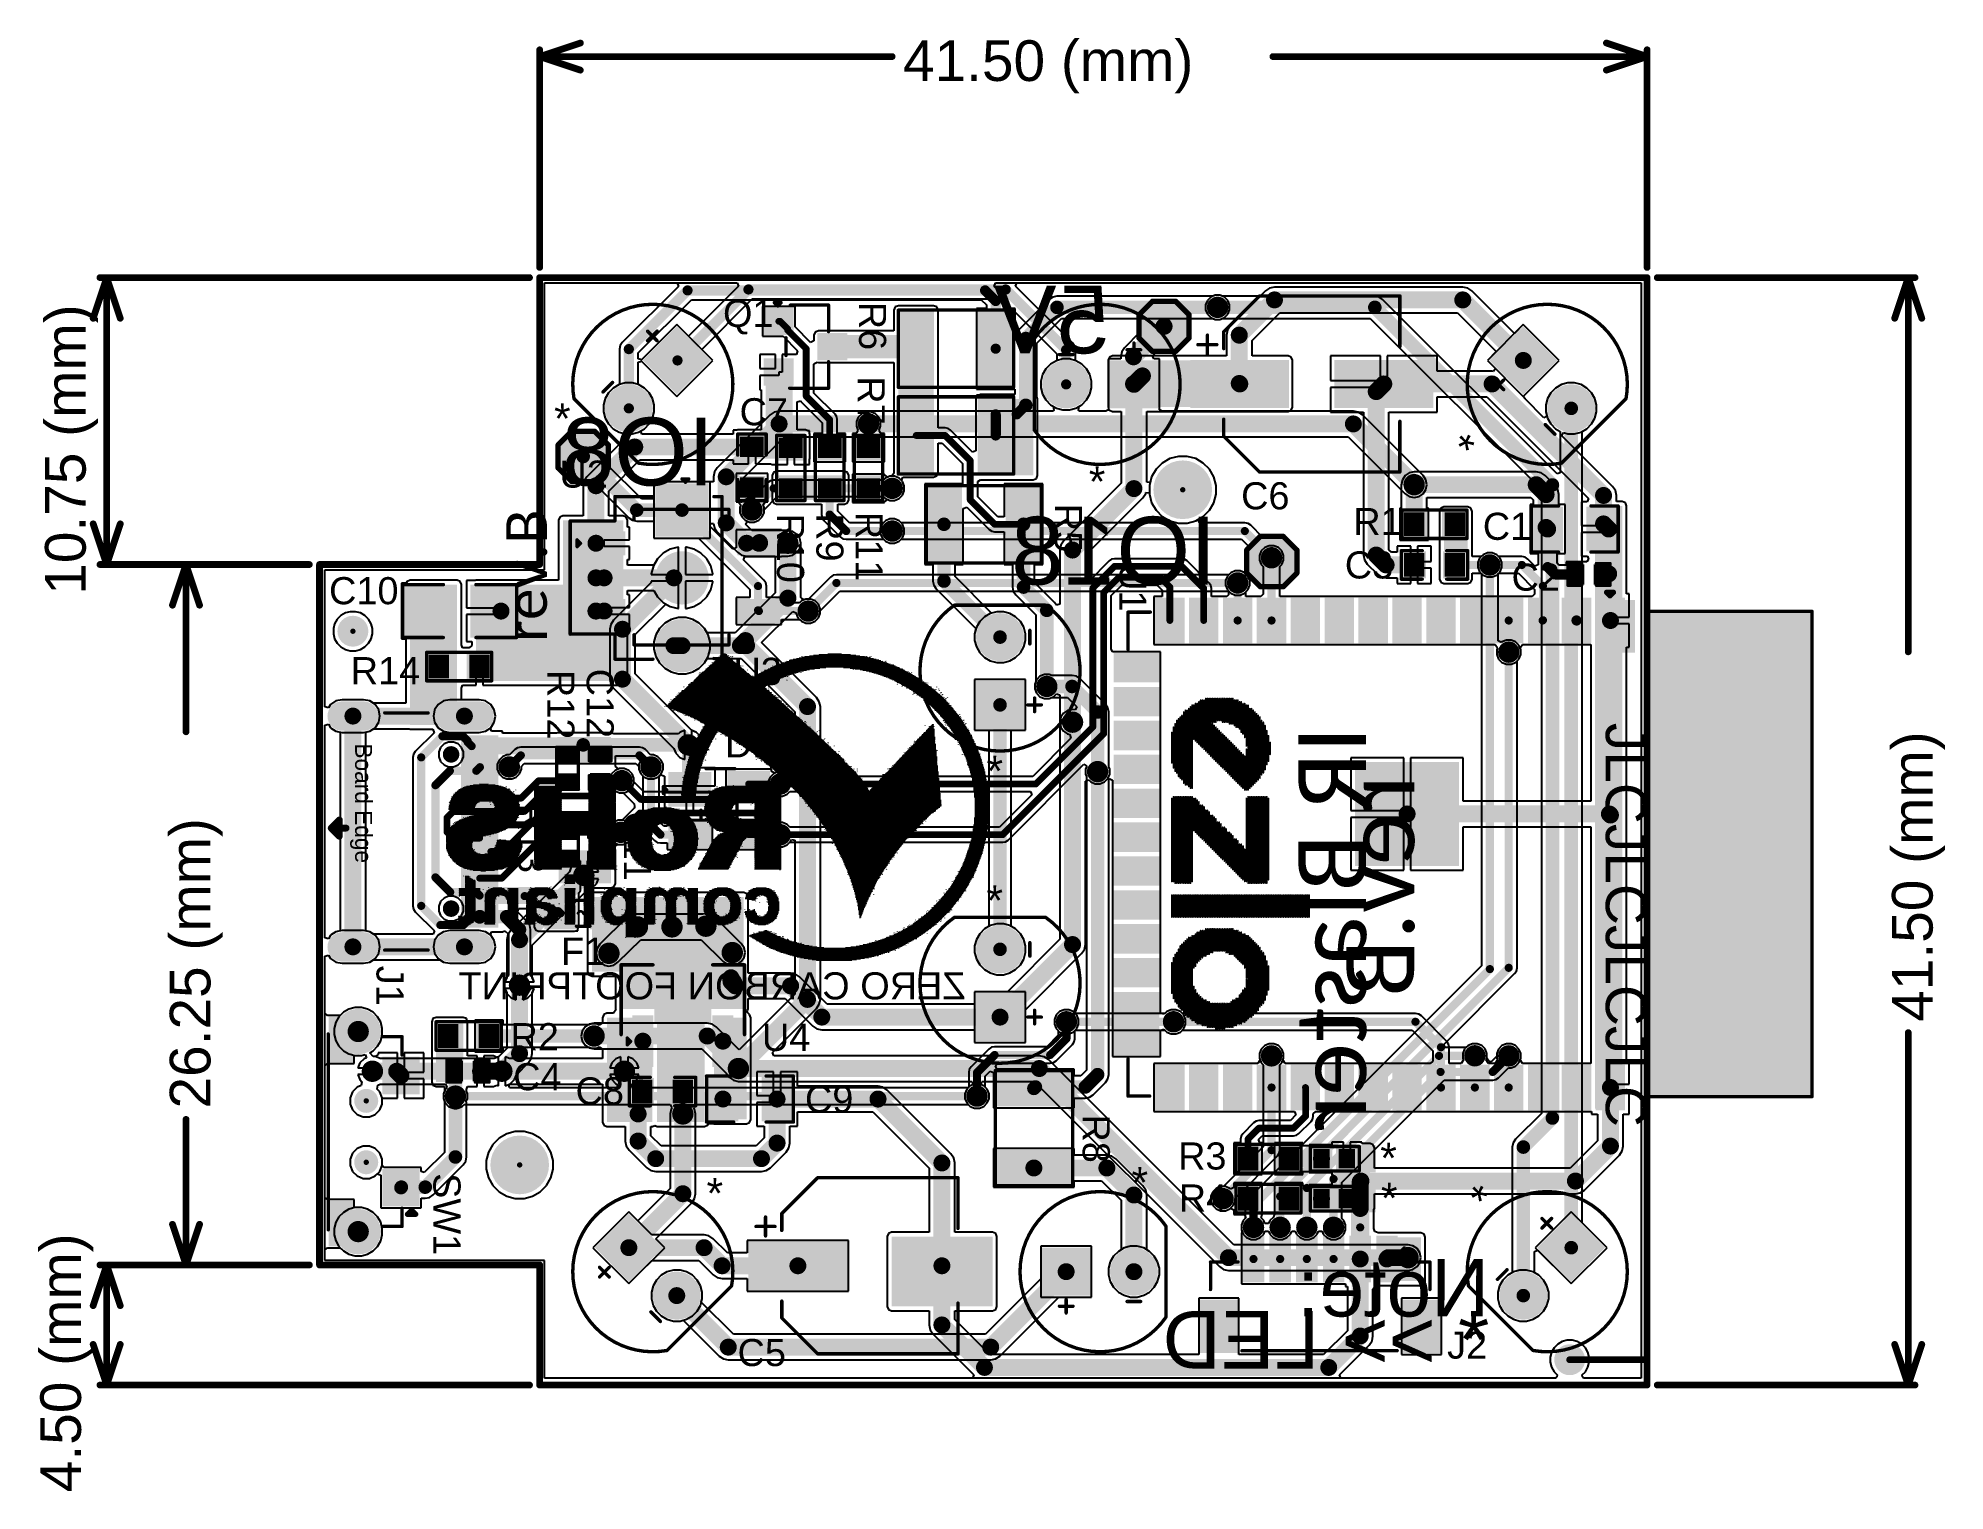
# Model space of a CAD drawing. Header units: millimetres. Extents: x -0.42 to 2.4, y -0.33 to 1.81.
import ezdxf

# ---------------------------------------------------------------- set-up
doc = ezdxf.new("R2010")
doc.units = ezdxf.units.MM
doc.header["$MEASUREMENT"] = 0
for name, color, linetype in [('BottomLayer', 5, 'Continuous'), ('BottomOverlay', 54, 'Continuous'), ('BottomPaste', 16, 'Continuous'), ('BottomSolder', 6, 'Continuous'), ('KeepOutLayer', 6, 'Continuous'), ('Mechanical1', 6, 'Continuous'), ('Mechanical2', 216, 'Continuous'), ('MultiLayer', 9, 'Continuous'), ('PadHoleLayer', 156, 'Continuous'), ('TopLayer', 1, 'Continuous'), ('TopOverlay', 2, 'Continuous'), ('TopPaste', 8, 'Continuous'), ('TopSolder', 216, 'Continuous'), ('ViaHoleLayer', 16, 'Continuous')]:
    doc.layers.add(name, color=color, linetype=linetype)
doc.styles.add('Arial', font='arial.ttf', dxfattribs={"height": 0.2})
doc.styles.add('Calibri', font='calibriz.ttf', dxfattribs={"height": 0.2})

msp = doc.modelspace()

# ---------------------------------------------------------------- texts
at = {"layer": 'BottomOverlay', "text_generation_flag": 2}
for s, height, rotation, style, p in [(' 5V', 0.1, 360, 'Arial', (1.204, 1.3442)), (' IO8', 0.1, 360, 'Arial', (0.621, 1.1492)), (' IO18', 0.1, 360, 'Arial', (1.362, 1.003)), ('IR Blaster', 0.1, 90, 'Calibri', (1.5441, 0.794)), ('rev.B', 0.1, 90, 'Calibri', (1.6151, 0.721)), ('ZERO CARBON FOOTPRINT', 0.04, 360, 'Arial', (0.953, 0.391)), ('Note:', 0.085, 360, 'Arial', (1.726, -0.0768)), ('* >> LED', 0.085, 360, 'Arial', (1.726, -0.1536))]:
    msp.add_text(s, height=height, rotation=rotation, dxfattribs=dict(at, style=style)).set_placement(p)
at = {"layer": 'Mechanical1', "style": 'Arial'}
msp.add_text('41.50 (mm)', height=0.06, dxfattribs=at).set_placement((0.8608, 1.746))
for s, p in [('10.75 (mm)', (-0.345, 0.988)), ('41.50 (mm)', (2.38, 0.358)), ('26.25 (mm)', (-0.161, 0.23)), ('4.50 (mm)', (-0.352, -0.336))]:
    msp.add_text(s, height=0.06, rotation=90, dxfattribs=at).set_placement(p)
at = {"layer": 'TopOverlay', "style": 'Arial'}
for s, height, p in [('Q1', 0.04, (0.5953, 1.383)), ('*', 0.045, (0.346, 1.2255)), ('C7', 0.04, (0.6197, 1.238)), ('U2', 0.04, (0.3539, 1.146)), ('*', 0.045, (1.135, 1.1325)), ('C6', 0.04, (1.3597, 1.114)), ('R1', 0.04, (1.5253, 1.076)), ('C1', 0.04, (1.7163, 1.069)), ('C3', 0.04, (1.5127, 1.012)), ('C10', 0.04, (0.014, 0.974)), ('C2', 0.04, (1.7587, 0.994)), ('R14', 0.04, (0.046, 0.856)), ('U3', 0.04, (0.6107, 0.855)), ('D1', 0.04, (0.5983, 0.748)), ('*', 0.045, (0.984, 0.7055)), ('*', 0.045, (0.984, 0.5145)), ('F1', 0.04, (0.3563, 0.442)), ('R2', 0.04, (0.2817, 0.316)), ('U4', 0.04, (0.6527, 0.315)), ('C4', 0.04, (0.2857, 0.257)), ('C8', 0.04, (0.3777, 0.236)), ('C9', 0.04, (0.7162, 0.224)), ('R3', 0.04, (1.2667, 0.14)), ('*', 0.045, (1.565, 0.1345)), ('*', 0.045, (1.198, 0.0985)), ('*', 0.045, (0.571, 0.0825)), ('R4', 0.04, (1.2677, 0.078)), ('*', 0.045, (1.566, 0.0755)), ('C5', 0.04, (0.6167, -0.15)), ('J2', 0.04, (1.6637, -0.139))]:
    msp.add_text(s, height=height, dxfattribs=at).set_placement(p)
at = {"layer": 'TopOverlay'}
for s, height, rotation, style, p in [('R6', 0.04, 270, 'Arial', (0.796, 1.4203)), ('R7', 0.04, 270, 'Arial', (0.794, 1.3103)), ('*', 0.045, 45, 'Arial', (1.7063, 1.181)), ('rev.B', 0.06, 90, 'Calibri', (0.3355, 0.918)), ('R10', 0.04, 270, 'Arial', (0.675, 1.108)), ('R9', 0.04, 270, 'Arial', (0.733, 1.1083)), ('R11', 0.04, 270, 'Arial', (0.791, 1.1103)), ('R5', 0.04, 270, 'Arial', (1.085, 1.1223)), ('U1', 0.04, 270, 'Arial', (1.18, 1.0347)), ('R12', 0.04, 270, 'Arial', (0.336, 0.877)), ('C12', 0.04, 270, 'Arial', (0.394, 0.879)), ('JLCJLCJLCJLC', 0.06, 270, 'Arial', (1.8977, 0.799)), ('R13', 0.04, 270, 'Arial', (0.293, 0.68)), ('C11', 0.04, 270, 'Arial', (0.449, 0.6683)), ('J1', 0.04, 270, 'Arial', (0.084, 0.4407)), ('R8', 0.04, 270, 'Arial', (1.126, 0.2213)), ('SW1', 0.04, 270, 'Arial', (0.168, 0.1347)), ('*', 0.045, 45, 'Arial', (1.7253, 0.073))]:
    msp.add_text(s, height=height, rotation=rotation, dxfattribs=dict(at, style=style)).set_placement(p)

# ---------------------------------------------------------------- blocks, each defined once
blk = doc.blocks.new('IR333_A_CUT_1')
at = {"layer": 'BottomLayer'}
h = blk.add_hatch(color=5, dxfattribs=at)
edge = h.paths.add_edge_path()
edge.add_arc((-0.05, 0), 0.0315, 0, 360)
blk.add_hatch(color=5, dxfattribs=at).paths.add_polyline_path([(0.0815, -0.0315), (0.0185, -0.0315), (0.0185, 0.0315), (0.0815, 0.0315)])
at = {"layer": 'BottomSolder'}
h = blk.add_hatch(color=6, dxfattribs=at)
edge = h.paths.add_edge_path()
edge.add_arc((-0.05, 0), 0.0355, 0, 360)
blk.add_hatch(color=6, dxfattribs=at).paths.add_polyline_path([(0.0855, -0.0355), (0.0145, -0.0355), (0.0145, 0.0355), (0.0855, 0.0355)])
at = {"layer": 'MultiLayer'}
h = blk.add_hatch(color=9, dxfattribs=at)
edge = h.paths.add_edge_path()
edge.add_arc((-0.05, 0), 0.0315, 0, 360)
blk.add_hatch(color=9, dxfattribs=at).paths.add_polyline_path([(0.0815, -0.0315), (0.0185, -0.0315), (0.0185, 0.0315), (0.0815, 0.0315)])
at = {"layer": 'PadHoleLayer'}
h = blk.add_hatch(color=156, dxfattribs=at)
edge = h.paths.add_edge_path()
edge.add_arc((-0.05, 0), 0.0177, 0, 360)
h = blk.add_hatch(color=156, dxfattribs=at)
edge = h.paths.add_edge_path()
edge.add_arc((0.05, 0), 0.0177, 0, 360)
at = {"layer": 'TopLayer'}
h = blk.add_hatch(color=1, dxfattribs=at)
edge = h.paths.add_edge_path()
edge.add_arc((-0.05, 0), 0.0315, 0, 360)
blk.add_hatch(color=1, dxfattribs=at).paths.add_polyline_path([(0.0815, -0.0315), (0.0185, -0.0315), (0.0185, 0.0315), (0.0815, 0.0315)])
at = {"layer": 'TopSolder'}
h = blk.add_hatch(color=216, dxfattribs=at)
edge = h.paths.add_edge_path()
edge.add_arc((-0.05, 0), 0.0355, 0, 360)
blk.add_hatch(color=216, dxfattribs=at).paths.add_polyline_path([(0.0855, -0.0355), (0.0145, -0.0355), (0.0145, 0.0355), (0.0855, 0.0355)])
at = {"layer": 'TopOverlay', "const_width": 0.005}
for points in [[(-0.0971, 0.0673, -0.73505), (0.1181, 0)], [(0.1181, 0, -0.73505), (-0.0971, -0.0673)]]:
    blk.add_lwpolyline(points, format="xyb", dxfattribs=at)
for points in [[(-0.0971, 0.0673), (-0.0971, -0.0673)], [(0.05, 0.061), (0.05, 0.041)], [(-0.04, 0.044), (-0.06, 0.044)], [(0.06, 0.051), (0.04, 0.051)]]:
    blk.add_lwpolyline(points, dxfattribs=at)
at = {"layer": 'TopOverlay', "const_width": 0.0025}
for points in [[(-0.0983, 0.0673, 1), (-0.0958, 0.0673, 1)], [(-0.0983, 0.0673, 1), (-0.0958, 0.0673, 1)], [(0.0488, 0.061, 1), (0.0512, 0.061, 1)], [(-0.0612, 0.044, 1), (-0.0587, 0.044, 1)], [(-0.0413, 0.044, 1), (-0.0387, 0.044, 1)], [(0.0387, 0.051, 1), (0.0413, 0.051, 1)], [(0.0488, 0.041, 1), (0.0512, 0.041, 1)], [(0.0588, 0.051, 1), (0.0613, 0.051, 1)], [(0.1169, 0, 1), (0.1194, 0, 1)], [(0.1169, 0, 1), (0.1194, 0, 1)], [(-0.0983, -0.0673, 1), (-0.0958, -0.0673, 1)], [(-0.0983, -0.0673, 1), (-0.0958, -0.0673, 1)]]:
    blk.add_lwpolyline(points, format="xyb", close=True, dxfattribs=at)
blk = doc.blocks.new('IR333_A_CUT_2')
at = {"layer": 'BottomLayer'}
h = blk.add_hatch(color=5, dxfattribs=at)
edge = h.paths.add_edge_path()
edge.add_arc((-0.05, 0), 0.0315, 0, 360)
blk.add_hatch(color=5, dxfattribs=at).paths.add_polyline_path([(0.0815, -0.0315), (0.0185, -0.0315), (0.0185, 0.0315), (0.0815, 0.0315)])
at = {"layer": 'BottomSolder'}
h = blk.add_hatch(color=6, dxfattribs=at)
edge = h.paths.add_edge_path()
edge.add_arc((-0.05, 0), 0.0355, 0, 360)
blk.add_hatch(color=6, dxfattribs=at).paths.add_polyline_path([(0.0855, -0.0355), (0.0145, -0.0355), (0.0145, 0.0355), (0.0855, 0.0355)])
at = {"layer": 'MultiLayer'}
h = blk.add_hatch(color=9, dxfattribs=at)
edge = h.paths.add_edge_path()
edge.add_arc((-0.05, 0), 0.0315, 0, 360)
blk.add_hatch(color=9, dxfattribs=at).paths.add_polyline_path([(0.0815, -0.0315), (0.0185, -0.0315), (0.0185, 0.0315), (0.0815, 0.0315)])
at = {"layer": 'PadHoleLayer'}
h = blk.add_hatch(color=156, dxfattribs=at)
edge = h.paths.add_edge_path()
edge.add_arc((-0.05, 0), 0.0177, 0, 360)
h = blk.add_hatch(color=156, dxfattribs=at)
edge = h.paths.add_edge_path()
edge.add_arc((0.05, 0), 0.0177, 0, 360)
at = {"layer": 'TopLayer'}
h = blk.add_hatch(color=1, dxfattribs=at)
edge = h.paths.add_edge_path()
edge.add_arc((-0.05, 0), 0.0315, 0, 360)
blk.add_hatch(color=1, dxfattribs=at).paths.add_polyline_path([(0.0815, -0.0315), (0.0185, -0.0315), (0.0185, 0.0315), (0.0815, 0.0315)])
at = {"layer": 'TopSolder'}
h = blk.add_hatch(color=216, dxfattribs=at)
edge = h.paths.add_edge_path()
edge.add_arc((-0.05, 0), 0.0355, 0, 360)
blk.add_hatch(color=216, dxfattribs=at).paths.add_polyline_path([(0.0855, -0.0355), (0.0145, -0.0355), (0.0145, 0.0355), (0.0855, 0.0355)])
at = {"layer": 'TopOverlay', "const_width": 0.005}
for points in [[(-0.0971, 0.0673, -0.73505), (0.1181, 0)], [(0.1181, 0, -0.73505), (-0.0971, -0.0673)]]:
    blk.add_lwpolyline(points, format="xyb", dxfattribs=at)
for points in [[(-0.0971, 0.0673), (-0.0971, -0.0673)], [(0.05, 0.061), (0.05, 0.041)], [(-0.06, 0.044), (-0.04, 0.044)], [(0.04, 0.051), (0.06, 0.051)]]:
    blk.add_lwpolyline(points, dxfattribs=at)
at = {"layer": 'TopOverlay', "const_width": 0.0025}
for points in [[(-0.0983, 0.0673, 1), (-0.0958, 0.0673, 1)], [(-0.0983, 0.0673, 1), (-0.0958, 0.0673, 1)], [(0.0488, 0.061, 1), (0.0512, 0.061, 1)], [(-0.0612, 0.044, 1), (-0.0587, 0.044, 1)], [(-0.0413, 0.044, 1), (-0.0387, 0.044, 1)], [(0.0387, 0.051, 1), (0.0413, 0.051, 1)], [(0.0488, 0.041, 1), (0.0512, 0.041, 1)], [(0.0588, 0.051, 1), (0.0613, 0.051, 1)], [(0.1169, 0, 1), (0.1194, 0, 1)], [(0.1169, 0, 1), (0.1194, 0, 1)], [(-0.0983, -0.0673, 1), (-0.0958, -0.0673, 1)], [(-0.0983, -0.0673, 1), (-0.0958, -0.0673, 1)]]:
    blk.add_lwpolyline(points, format="xyb", close=True, dxfattribs=at)
blk = doc.blocks.new('IR333_A_3')
at = {"layer": 'BottomLayer'}
blk.add_hatch(color=5, dxfattribs=at).paths.add_polyline_path([(-0.0815, 0.0315), (-0.0185, 0.0315), (-0.0185, -0.0315), (-0.0815, -0.0315)])
h = blk.add_hatch(color=5, dxfattribs=at)
edge = h.paths.add_edge_path()
edge.add_arc((0.05, 0), 0.0315, 0, 360)
at = {"layer": 'BottomSolder'}
blk.add_hatch(color=6, dxfattribs=at).paths.add_polyline_path([(-0.0855, 0.0355), (-0.0145, 0.0355), (-0.0145, -0.0355), (-0.0855, -0.0355)])
h = blk.add_hatch(color=6, dxfattribs=at)
edge = h.paths.add_edge_path()
edge.add_arc((0.05, 0), 0.0355, 0, 360)
at = {"layer": 'MultiLayer'}
blk.add_hatch(color=9, dxfattribs=at).paths.add_polyline_path([(-0.0815, 0.0315), (-0.0185, 0.0315), (-0.0185, -0.0315), (-0.0815, -0.0315)])
h = blk.add_hatch(color=9, dxfattribs=at)
edge = h.paths.add_edge_path()
edge.add_arc((0.05, 0), 0.0315, 0, 360)
at = {"layer": 'PadHoleLayer'}
h = blk.add_hatch(color=156, dxfattribs=at)
edge = h.paths.add_edge_path()
edge.add_arc((-0.05, 0), 0.0177, 0, 360)
h = blk.add_hatch(color=156, dxfattribs=at)
edge = h.paths.add_edge_path()
edge.add_arc((0.05, 0), 0.0177, 0, 360)
at = {"layer": 'TopLayer'}
blk.add_hatch(color=1, dxfattribs=at).paths.add_polyline_path([(-0.0815, 0.0315), (-0.0185, 0.0315), (-0.0185, -0.0315), (-0.0815, -0.0315)])
h = blk.add_hatch(color=1, dxfattribs=at)
edge = h.paths.add_edge_path()
edge.add_arc((0.05, 0), 0.0315, 0, 360)
at = {"layer": 'TopSolder'}
blk.add_hatch(color=216, dxfattribs=at).paths.add_polyline_path([(-0.0855, 0.0355), (-0.0145, 0.0355), (-0.0145, -0.0355), (-0.0855, -0.0355)])
h = blk.add_hatch(color=216, dxfattribs=at)
edge = h.paths.add_edge_path()
edge.add_arc((0.05, 0), 0.0355, 0, 360)
at = {"layer": 'TopOverlay', "const_width": 0.005}
for points in [[(-0.1181, 0, -0.73505), (0.0971, 0.0673)], [(0.0971, -0.0673, -0.73505), (-0.1181, 0)]]:
    blk.add_lwpolyline(points, format="xyb", dxfattribs=at)
for points in [[(0.0971, -0.0673), (0.0971, 0.0673)], [(-0.06, -0.051), (-0.04, -0.051)], [(-0.05, -0.061), (-0.05, -0.041)], [(0.04, -0.044), (0.06, -0.044)]]:
    blk.add_lwpolyline(points, dxfattribs=at)
at = {"layer": 'TopOverlay', "const_width": 0.0025}
for points in [[(0.0958, 0.0673, 1), (0.0983, 0.0673, 1)], [(0.0958, 0.0673, 1), (0.0983, 0.0673, 1)], [(-0.1194, 0, 1), (-0.1169, 0, 1)], [(-0.1194, 0, 1), (-0.1169, 0, 1)], [(-0.0612, -0.051, 1), (-0.0587, -0.051, 1)], [(-0.0512, -0.041, 1), (-0.0488, -0.041, 1)], [(-0.0413, -0.051, 1), (-0.0387, -0.051, 1)], [(0.0387, -0.044, 1), (0.0413, -0.044, 1)], [(0.0587, -0.044, 1), (0.0612, -0.044, 1)], [(-0.0512, -0.061, 1), (-0.0488, -0.061, 1)], [(0.0958, -0.0673, 1), (0.0983, -0.0673, 1)], [(0.0958, -0.0673, 1), (0.0983, -0.0673, 1)]]:
    blk.add_lwpolyline(points, format="xyb", close=True, dxfattribs=at)
blk = doc.blocks.new('IR333_A_4')
at = {"layer": 'BottomLayer'}
blk.add_hatch(color=5, dxfattribs=at).paths.add_polyline_path([(-0.0815, 0.0315), (-0.0185, 0.0315), (-0.0185, -0.0315), (-0.0815, -0.0315)])
h = blk.add_hatch(color=5, dxfattribs=at)
edge = h.paths.add_edge_path()
edge.add_arc((0.05, 0), 0.0315, 0, 360)
at = {"layer": 'BottomSolder'}
blk.add_hatch(color=6, dxfattribs=at).paths.add_polyline_path([(-0.0855, 0.0355), (-0.0145, 0.0355), (-0.0145, -0.0355), (-0.0855, -0.0355)])
h = blk.add_hatch(color=6, dxfattribs=at)
edge = h.paths.add_edge_path()
edge.add_arc((0.05, 0), 0.0355, 0, 360)
at = {"layer": 'MultiLayer'}
blk.add_hatch(color=9, dxfattribs=at).paths.add_polyline_path([(-0.0815, 0.0315), (-0.0185, 0.0315), (-0.0185, -0.0315), (-0.0815, -0.0315)])
h = blk.add_hatch(color=9, dxfattribs=at)
edge = h.paths.add_edge_path()
edge.add_arc((0.05, 0), 0.0315, 0, 360)
at = {"layer": 'PadHoleLayer'}
h = blk.add_hatch(color=156, dxfattribs=at)
edge = h.paths.add_edge_path()
edge.add_arc((-0.05, 0), 0.0177, 0, 360)
h = blk.add_hatch(color=156, dxfattribs=at)
edge = h.paths.add_edge_path()
edge.add_arc((0.05, 0), 0.0177, 0, 360)
at = {"layer": 'TopLayer'}
blk.add_hatch(color=1, dxfattribs=at).paths.add_polyline_path([(-0.0815, 0.0315), (-0.0185, 0.0315), (-0.0185, -0.0315), (-0.0815, -0.0315)])
h = blk.add_hatch(color=1, dxfattribs=at)
edge = h.paths.add_edge_path()
edge.add_arc((0.05, 0), 0.0315, 0, 360)
at = {"layer": 'TopSolder'}
blk.add_hatch(color=216, dxfattribs=at).paths.add_polyline_path([(-0.0855, 0.0355), (-0.0145, 0.0355), (-0.0145, -0.0355), (-0.0855, -0.0355)])
h = blk.add_hatch(color=216, dxfattribs=at)
edge = h.paths.add_edge_path()
edge.add_arc((0.05, 0), 0.0355, 0, 360)
at = {"layer": 'TopOverlay', "const_width": 0.005}
for points in [[(-0.1181, 0, -0.73505), (0.0971, 0.0673)], [(0.0971, -0.0673, -0.73505), (-0.1181, 0)]]:
    blk.add_lwpolyline(points, format="xyb", dxfattribs=at)
for points in [[(0.0971, -0.0673), (0.0971, 0.0673)], [(-0.06, -0.051), (-0.04, -0.051)], [(-0.05, -0.061), (-0.05, -0.041)], [(0.04, -0.044), (0.06, -0.044)]]:
    blk.add_lwpolyline(points, dxfattribs=at)
at = {"layer": 'TopOverlay', "const_width": 0.0025}
for points in [[(0.0958, 0.0673, 1), (0.0983, 0.0673, 1)], [(0.0958, 0.0673, 1), (0.0983, 0.0673, 1)], [(-0.1194, 0, 1), (-0.1169, 0, 1)], [(-0.1194, 0, 1), (-0.1169, 0, 1)], [(-0.0613, -0.051, 1), (-0.0588, -0.051, 1)], [(-0.0512, -0.041, 1), (-0.0488, -0.041, 1)], [(-0.0413, -0.051, 1), (-0.0387, -0.051, 1)], [(0.0387, -0.044, 1), (0.0413, -0.044, 1)], [(0.0587, -0.044, 1), (0.0612, -0.044, 1)], [(-0.0512, -0.061, 1), (-0.0488, -0.061, 1)], [(0.0958, -0.0673, 1), (0.0983, -0.0673, 1)], [(0.0958, -0.0673, 1), (0.0983, -0.0673, 1)]]:
    blk.add_lwpolyline(points, format="xyb", close=True, dxfattribs=at)
blk = doc.blocks.new('IR333_A_5')
at = {"layer": 'BottomLayer'}
blk.add_hatch(color=5, dxfattribs=at).paths.add_polyline_path([(-0.0815, 0.0315), (-0.0185, 0.0315), (-0.0185, -0.0315), (-0.0815, -0.0315)])
h = blk.add_hatch(color=5, dxfattribs=at)
edge = h.paths.add_edge_path()
edge.add_arc((0.05, 0), 0.0315, 0, 360)
at = {"layer": 'BottomSolder'}
blk.add_hatch(color=6, dxfattribs=at).paths.add_polyline_path([(-0.0855, 0.0355), (-0.0145, 0.0355), (-0.0145, -0.0355), (-0.0855, -0.0355)])
h = blk.add_hatch(color=6, dxfattribs=at)
edge = h.paths.add_edge_path()
edge.add_arc((0.05, 0), 0.0355, 0, 360)
at = {"layer": 'MultiLayer'}
blk.add_hatch(color=9, dxfattribs=at).paths.add_polyline_path([(-0.0815, 0.0315), (-0.0185, 0.0315), (-0.0185, -0.0315), (-0.0815, -0.0315)])
h = blk.add_hatch(color=9, dxfattribs=at)
edge = h.paths.add_edge_path()
edge.add_arc((0.05, 0), 0.0315, 0, 360)
at = {"layer": 'PadHoleLayer'}
h = blk.add_hatch(color=156, dxfattribs=at)
edge = h.paths.add_edge_path()
edge.add_arc((-0.05, 0), 0.0177, 0, 360)
h = blk.add_hatch(color=156, dxfattribs=at)
edge = h.paths.add_edge_path()
edge.add_arc((0.05, 0), 0.0177, 0, 360)
at = {"layer": 'TopLayer'}
blk.add_hatch(color=1, dxfattribs=at).paths.add_polyline_path([(-0.0815, 0.0315), (-0.0185, 0.0315), (-0.0185, -0.0315), (-0.0815, -0.0315)])
h = blk.add_hatch(color=1, dxfattribs=at)
edge = h.paths.add_edge_path()
edge.add_arc((0.05, 0), 0.0315, 0, 360)
at = {"layer": 'TopSolder'}
blk.add_hatch(color=216, dxfattribs=at).paths.add_polyline_path([(-0.0855, 0.0355), (-0.0145, 0.0355), (-0.0145, -0.0355), (-0.0855, -0.0355)])
h = blk.add_hatch(color=216, dxfattribs=at)
edge = h.paths.add_edge_path()
edge.add_arc((0.05, 0), 0.0355, 0, 360)
at = {"layer": 'TopOverlay', "const_width": 0.005}
for points in [[(-0.1181, 0, -0.73505), (0.0971, 0.0673)], [(0.0971, -0.0673, -0.73505), (-0.1181, 0)]]:
    blk.add_lwpolyline(points, format="xyb", dxfattribs=at)
for points in [[(0.0971, -0.0673), (0.0971, 0.0673)], [(-0.04, -0.051), (-0.06, -0.051)], [(-0.05, -0.061), (-0.05, -0.041)], [(0.06, -0.044), (0.04, -0.044)]]:
    blk.add_lwpolyline(points, dxfattribs=at)
at = {"layer": 'TopOverlay', "const_width": 0.0025}
for points in [[(0.0958, 0.0673, 1), (0.0983, 0.0673, 1)], [(0.0958, 0.0673, 1), (0.0983, 0.0673, 1)], [(-0.1194, 0, 1), (-0.1169, 0, 1)], [(-0.1194, 0, 1), (-0.1169, 0, 1)], [(-0.0613, -0.051, 1), (-0.0588, -0.051, 1)], [(-0.0512, -0.041, 1), (-0.0488, -0.041, 1)], [(-0.0413, -0.051, 1), (-0.0387, -0.051, 1)], [(0.0387, -0.044, 1), (0.0413, -0.044, 1)], [(0.0587, -0.044, 1), (0.0612, -0.044, 1)], [(-0.0512, -0.061, 1), (-0.0488, -0.061, 1)], [(0.0958, -0.0673, 1), (0.0983, -0.0673, 1)], [(0.0958, -0.0673, 1), (0.0983, -0.0673, 1)]]:
    blk.add_lwpolyline(points, format="xyb", close=True, dxfattribs=at)
blk = doc.blocks.new('IR333_A_6')
at = {"layer": 'BottomLayer'}
blk.add_hatch(color=5, dxfattribs=at).paths.add_polyline_path([(-0.0815, 0.0315), (-0.0185, 0.0315), (-0.0185, -0.0315), (-0.0815, -0.0315)])
h = blk.add_hatch(color=5, dxfattribs=at)
edge = h.paths.add_edge_path()
edge.add_arc((0.05, 0), 0.0315, 0, 360)
at = {"layer": 'BottomSolder'}
blk.add_hatch(color=6, dxfattribs=at).paths.add_polyline_path([(-0.0855, 0.0355), (-0.0145, 0.0355), (-0.0145, -0.0355), (-0.0855, -0.0355)])
h = blk.add_hatch(color=6, dxfattribs=at)
edge = h.paths.add_edge_path()
edge.add_arc((0.05, 0), 0.0355, 0, 360)
at = {"layer": 'MultiLayer'}
blk.add_hatch(color=9, dxfattribs=at).paths.add_polyline_path([(-0.0815, 0.0315), (-0.0185, 0.0315), (-0.0185, -0.0315), (-0.0815, -0.0315)])
h = blk.add_hatch(color=9, dxfattribs=at)
edge = h.paths.add_edge_path()
edge.add_arc((0.05, 0), 0.0315, 0, 360)
at = {"layer": 'PadHoleLayer'}
h = blk.add_hatch(color=156, dxfattribs=at)
edge = h.paths.add_edge_path()
edge.add_arc((-0.05, 0), 0.0177, 0, 360)
h = blk.add_hatch(color=156, dxfattribs=at)
edge = h.paths.add_edge_path()
edge.add_arc((0.05, 0), 0.0177, 0, 360)
at = {"layer": 'TopLayer'}
blk.add_hatch(color=1, dxfattribs=at).paths.add_polyline_path([(-0.0815, 0.0315), (-0.0185, 0.0315), (-0.0185, -0.0315), (-0.0815, -0.0315)])
h = blk.add_hatch(color=1, dxfattribs=at)
edge = h.paths.add_edge_path()
edge.add_arc((0.05, 0), 0.0315, 0, 360)
at = {"layer": 'TopSolder'}
blk.add_hatch(color=216, dxfattribs=at).paths.add_polyline_path([(-0.0855, 0.0355), (-0.0145, 0.0355), (-0.0145, -0.0355), (-0.0855, -0.0355)])
h = blk.add_hatch(color=216, dxfattribs=at)
edge = h.paths.add_edge_path()
edge.add_arc((0.05, 0), 0.0355, 0, 360)
at = {"layer": 'TopOverlay', "const_width": 0.005}
for points in [[(-0.1181, 0, -0.73505), (0.0971, 0.0673)], [(0.0971, -0.0673, -0.73505), (-0.1181, 0)]]:
    blk.add_lwpolyline(points, format="xyb", dxfattribs=at)
for points in [[(0.0971, 0.0673), (0.0971, -0.0673)], [(-0.04, -0.051), (-0.06, -0.051)], [(-0.05, -0.041), (-0.05, -0.061)], [(0.06, -0.044), (0.04, -0.044)]]:
    blk.add_lwpolyline(points, dxfattribs=at)
at = {"layer": 'TopOverlay', "const_width": 0.0025}
for points in [[(0.0958, 0.0673, 1), (0.0983, 0.0673, 1)], [(0.0958, 0.0673, 1), (0.0983, 0.0673, 1)], [(-0.1194, 0, 1), (-0.1169, 0, 1)], [(-0.1194, 0, 1), (-0.1169, 0, 1)], [(-0.0612, -0.051, 1), (-0.0587, -0.051, 1)], [(-0.0512, -0.041, 1), (-0.0488, -0.041, 1)], [(-0.0413, -0.051, 1), (-0.0387, -0.051, 1)], [(0.0387, -0.044, 1), (0.0413, -0.044, 1)], [(0.0587, -0.044, 1), (0.0612, -0.044, 1)], [(-0.0512, -0.061, 1), (-0.0488, -0.061, 1)], [(0.0958, -0.0673, 1), (0.0983, -0.0673, 1)], [(0.0958, -0.0673, 1), (0.0983, -0.0673, 1)]]:
    blk.add_lwpolyline(points, format="xyb", close=True, dxfattribs=at)
blk = doc.blocks.new('IR333_A_7')
at = {"layer": 'BottomLayer'}
blk.add_hatch(color=5, dxfattribs=at).paths.add_polyline_path([(-0.0815, 0.0315), (-0.0185, 0.0315), (-0.0185, -0.0315), (-0.0815, -0.0315)])
h = blk.add_hatch(color=5, dxfattribs=at)
edge = h.paths.add_edge_path()
edge.add_arc((0.05, 0), 0.0315, 0, 360)
at = {"layer": 'BottomSolder'}
blk.add_hatch(color=6, dxfattribs=at).paths.add_polyline_path([(-0.0855, 0.0355), (-0.0145, 0.0355), (-0.0145, -0.0355), (-0.0855, -0.0355)])
h = blk.add_hatch(color=6, dxfattribs=at)
edge = h.paths.add_edge_path()
edge.add_arc((0.05, 0), 0.0355, 0, 360)
at = {"layer": 'MultiLayer'}
blk.add_hatch(color=9, dxfattribs=at).paths.add_polyline_path([(-0.0815, 0.0315), (-0.0185, 0.0315), (-0.0185, -0.0315), (-0.0815, -0.0315)])
h = blk.add_hatch(color=9, dxfattribs=at)
edge = h.paths.add_edge_path()
edge.add_arc((0.05, 0), 0.0315, 0, 360)
at = {"layer": 'PadHoleLayer'}
h = blk.add_hatch(color=156, dxfattribs=at)
edge = h.paths.add_edge_path()
edge.add_arc((-0.05, 0), 0.0177, 0, 360)
h = blk.add_hatch(color=156, dxfattribs=at)
edge = h.paths.add_edge_path()
edge.add_arc((0.05, 0), 0.0177, 0, 360)
at = {"layer": 'TopLayer'}
blk.add_hatch(color=1, dxfattribs=at).paths.add_polyline_path([(-0.0815, 0.0315), (-0.0185, 0.0315), (-0.0185, -0.0315), (-0.0815, -0.0315)])
h = blk.add_hatch(color=1, dxfattribs=at)
edge = h.paths.add_edge_path()
edge.add_arc((0.05, 0), 0.0315, 0, 360)
at = {"layer": 'TopSolder'}
blk.add_hatch(color=216, dxfattribs=at).paths.add_polyline_path([(-0.0855, 0.0355), (-0.0145, 0.0355), (-0.0145, -0.0355), (-0.0855, -0.0355)])
h = blk.add_hatch(color=216, dxfattribs=at)
edge = h.paths.add_edge_path()
edge.add_arc((0.05, 0), 0.0355, 0, 360)
at = {"layer": 'TopOverlay', "const_width": 0.005}
for points in [[(-0.1181, 0, -0.73505), (0.0971, 0.0673)], [(0.0971, -0.0673, -0.73505), (-0.1181, 0)]]:
    blk.add_lwpolyline(points, format="xyb", dxfattribs=at)
for points in [[(0.0971, 0.0673), (0.0971, -0.0673)], [(-0.06, -0.051), (-0.04, -0.051)], [(-0.05, -0.041), (-0.05, -0.061)], [(0.04, -0.044), (0.06, -0.044)]]:
    blk.add_lwpolyline(points, dxfattribs=at)
at = {"layer": 'TopOverlay', "const_width": 0.0025}
for points in [[(0.0958, 0.0673, 1), (0.0983, 0.0673, 1)], [(0.0958, 0.0673, 1), (0.0983, 0.0673, 1)], [(-0.1194, 0, 1), (-0.1169, 0, 1)], [(-0.1194, 0, 1), (-0.1169, 0, 1)], [(-0.0612, -0.051, 1), (-0.0587, -0.051, 1)], [(-0.0512, -0.041, 1), (-0.0488, -0.041, 1)], [(-0.0413, -0.051, 1), (-0.0387, -0.051, 1)], [(0.0387, -0.044, 1), (0.0413, -0.044, 1)], [(0.0587, -0.044, 1), (0.0612, -0.044, 1)], [(-0.0512, -0.061, 1), (-0.0488, -0.061, 1)], [(0.0958, -0.0673, 1), (0.0983, -0.0673, 1)], [(0.0958, -0.0673, 1), (0.0983, -0.0673, 1)]]:
    blk.add_lwpolyline(points, format="xyb", close=True, dxfattribs=at)
blk = doc.blocks.new('IR333_A_C___8')
at = {"layer": 'BottomLayer'}
h = blk.add_hatch(color=5, dxfattribs=at)
edge = h.paths.add_edge_path()
edge.add_arc((-0.05, 0), 0.0315, 0, 360)
blk.add_hatch(color=5, dxfattribs=at).paths.add_polyline_path([(0.0815, -0.0315), (0.0185, -0.0315), (0.0185, 0.0315), (0.0815, 0.0315)])
at = {"layer": 'BottomSolder'}
h = blk.add_hatch(color=6, dxfattribs=at)
edge = h.paths.add_edge_path()
edge.add_arc((-0.05, 0), 0.0355, 0, 360)
blk.add_hatch(color=6, dxfattribs=at).paths.add_polyline_path([(0.0855, -0.0355), (0.0145, -0.0355), (0.0145, 0.0355), (0.0855, 0.0355)])
at = {"layer": 'MultiLayer'}
h = blk.add_hatch(color=9, dxfattribs=at)
edge = h.paths.add_edge_path()
edge.add_arc((-0.05, 0), 0.0315, 0, 360)
blk.add_hatch(color=9, dxfattribs=at).paths.add_polyline_path([(0.0815, -0.0315), (0.0185, -0.0315), (0.0185, 0.0315), (0.0815, 0.0315)])
at = {"layer": 'PadHoleLayer'}
h = blk.add_hatch(color=156, dxfattribs=at)
edge = h.paths.add_edge_path()
edge.add_arc((-0.05, 0), 0.0177, 0, 360)
h = blk.add_hatch(color=156, dxfattribs=at)
edge = h.paths.add_edge_path()
edge.add_arc((0.05, 0), 0.0177, 0, 360)
at = {"layer": 'TopLayer'}
h = blk.add_hatch(color=1, dxfattribs=at)
edge = h.paths.add_edge_path()
edge.add_arc((-0.05, 0), 0.0315, 0, 360)
blk.add_hatch(color=1, dxfattribs=at).paths.add_polyline_path([(0.0815, -0.0315), (0.0185, -0.0315), (0.0185, 0.0315), (0.0815, 0.0315)])
at = {"layer": 'TopSolder'}
h = blk.add_hatch(color=216, dxfattribs=at)
edge = h.paths.add_edge_path()
edge.add_arc((-0.05, 0), 0.0355, 0, 360)
blk.add_hatch(color=216, dxfattribs=at).paths.add_polyline_path([(0.0855, -0.0355), (0.0145, -0.0355), (0.0145, 0.0355), (0.0855, 0.0355)])
at = {"layer": 'TopOverlay', "const_width": 0.005}
for points in [[(-0.0971, 0.0673, -0.73505), (0.1181, 0)], [(0.1181, 0, -0.73505), (-0.0971, -0.0673)]]:
    blk.add_lwpolyline(points, format="xyb", dxfattribs=at)
for points in [[(-0.0971, -0.0673), (-0.0971, 0.0673)], [(0.05, 0.041), (0.05, 0.061)], [(-0.04, 0.044), (-0.06, 0.044)], [(0.06, 0.051), (0.04, 0.051)]]:
    blk.add_lwpolyline(points, dxfattribs=at)
at = {"layer": 'TopOverlay', "const_width": 0.0025}
for points in [[(-0.0983, 0.0673, 1), (-0.0958, 0.0673, 1)], [(-0.0983, 0.0673, 1), (-0.0958, 0.0673, 1)], [(0.0488, 0.061, 1), (0.0512, 0.061, 1)], [(-0.0612, 0.044, 1), (-0.0587, 0.044, 1)], [(-0.0413, 0.044, 1), (-0.0387, 0.044, 1)], [(0.0387, 0.051, 1), (0.0413, 0.051, 1)], [(0.0488, 0.041, 1), (0.0512, 0.041, 1)], [(0.0587, 0.051, 1), (0.0612, 0.051, 1)], [(0.1169, 0, 1), (0.1194, 0, 1)], [(0.1169, 0, 1), (0.1194, 0, 1)], [(-0.0983, -0.0673, 1), (-0.0958, -0.0673, 1)], [(-0.0983, -0.0673, 1), (-0.0958, -0.0673, 1)]]:
    blk.add_lwpolyline(points, format="xyb", close=True, dxfattribs=at)
blk = doc.blocks.new('V________T______9')
at = {"layer": 'TopLayer'}
for points in [[(-0.1732, 0.0851), (-0.126, 0.0851), (-0.126, 0.0143), (-0.1732, 0.0143)], [(0.126, 0.0851), (0.1732, 0.0851), (0.1732, 0.0143), (0.126, 0.0143)], [(-0.1102, -0.0192), (-0.0866, -0.0192), (-0.0866, -0.0802), (-0.1102, -0.0802)], [(-0.0709, -0.0192), (-0.0472, -0.0192), (-0.0472, -0.0802), (-0.0709, -0.0802)], [(-0.0315, -0.0192), (-0.0079, -0.0192), (-0.0079, -0.0802), (-0.0315, -0.0802)], [(0.0079, -0.0192), (0.0315, -0.0192), (0.0315, -0.0802), (0.0079, -0.0802)], [(0.0472, -0.0192), (0.0709, -0.0192), (0.0709, -0.0802), (0.0472, -0.0802)], [(0.0866, -0.0192), (0.1102, -0.0192), (0.1102, -0.0802), (0.0866, -0.0802)]]:
    blk.add_hatch(color=1, dxfattribs=at).paths.add_polyline_path(points)
at = {"layer": 'TopPaste'}
for points in [[(-0.1732, 0.0851), (-0.126, 0.0851), (-0.126, 0.0143), (-0.1732, 0.0143)], [(0.126, 0.0851), (0.1732, 0.0851), (0.1732, 0.0143), (0.126, 0.0143)], [(-0.1102, -0.0192), (-0.0866, -0.0192), (-0.0866, -0.0802), (-0.1102, -0.0802)], [(-0.0709, -0.0192), (-0.0472, -0.0192), (-0.0472, -0.0802), (-0.0709, -0.0802)], [(-0.0315, -0.0192), (-0.0079, -0.0192), (-0.0079, -0.0802), (-0.0315, -0.0802)], [(0.0079, -0.0192), (0.0315, -0.0192), (0.0315, -0.0802), (0.0079, -0.0802)], [(0.0472, -0.0192), (0.0709, -0.0192), (0.0709, -0.0802), (0.0472, -0.0802)], [(0.0866, -0.0192), (0.1102, -0.0192), (0.1102, -0.0802), (0.0866, -0.0802)]]:
    blk.add_hatch(color=8, dxfattribs=at).paths.add_polyline_path(points)
at = {"layer": 'TopSolder'}
for points in [[(-0.1772, 0.0891), (-0.122, 0.0891), (-0.122, 0.0103), (-0.1772, 0.0103)], [(0.122, 0.0891), (0.1772, 0.0891), (0.1772, 0.0103), (0.122, 0.0103)], [(-0.1142, -0.0152), (-0.0826, -0.0152), (-0.0826, -0.0842), (-0.1142, -0.0842)], [(-0.0749, -0.0152), (-0.0432, -0.0152), (-0.0432, -0.0842), (-0.0749, -0.0842)], [(-0.0355, -0.0152), (-0.0039, -0.0152), (-0.0039, -0.0842), (-0.0355, -0.0842)], [(0.0039, -0.0152), (0.0355, -0.0152), (0.0355, -0.0842), (0.0039, -0.0842)], [(0.0432, -0.0152), (0.0749, -0.0152), (0.0749, -0.0842), (0.0432, -0.0842)], [(0.0826, -0.0152), (0.1142, -0.0152), (0.1142, -0.0842), (0.0826, -0.0842)]]:
    blk.add_hatch(color=216, dxfattribs=at).paths.add_polyline_path(points)
at = {"layer": 'TopOverlay', "const_width": 0.005}
for points in [[(0.1154, 0.0856), (-0.1136, 0.0856)], [(-0.1618, -0.0047), (-0.1618, -0.0453)], [(0.1618, -0.0047), (0.1618, -0.0453)], [(-0.1213, -0.0453), (-0.1618, -0.0453)], [(-0.119, -0.061), (-0.124, -0.056)], [(-0.124, -0.056), (-0.124, -0.066)], [(0.1618, -0.0453), (0.1213, -0.0453)], [(-0.119, -0.061), (-0.124, -0.066)]]:
    blk.add_lwpolyline(points, dxfattribs=at)
at = {"layer": 'TopOverlay', "const_width": 0.0025}
for points in [[(-0.1148, 0.0856, 1), (-0.1123, 0.0856, 1)], [(0.1142, 0.0856, 1), (0.1167, 0.0856, 1)], [(-0.1631, -0.0047, 1), (-0.1606, -0.0047, 1)], [(0.1606, -0.0047, 1), (0.1631, -0.0047, 1)], [(-0.1631, -0.0453, 1), (-0.1606, -0.0453, 1)], [(-0.1631, -0.0453, 1), (-0.1606, -0.0453, 1)], [(-0.1253, -0.056, 1), (-0.1227, -0.056, 1)], [(-0.1253, -0.056, 1), (-0.1227, -0.056, 1)], [(-0.1225, -0.0453, 1), (-0.12, -0.0453, 1)], [(0.12, -0.0453, 1), (0.1225, -0.0453, 1)], [(0.1606, -0.0453, 1), (0.1631, -0.0453, 1)], [(0.1606, -0.0453, 1), (0.1631, -0.0453, 1)], [(-0.1253, -0.066, 1), (-0.1227, -0.066, 1)], [(-0.1253, -0.066, 1), (-0.1227, -0.066, 1)], [(-0.1202, -0.061, 1), (-0.1177, -0.061, 1)], [(-0.1202, -0.061, 1), (-0.1177, -0.061, 1)]]:
    blk.add_lwpolyline(points, format="xyb", close=True, dxfattribs=at)
blk = doc.blocks.new('C___0402_10')
at = {"layer": 'TopLayer'}
for points in [[(-0.0275, -0.0125), (-0.0275, 0.0125), (-0.0095, 0.0125), (-0.0095, -0.0125)], [(0.0095, -0.0125), (0.0095, 0.0125), (0.0275, 0.0125), (0.0275, -0.0125)]]:
    blk.add_hatch(color=1, dxfattribs=at).paths.add_polyline_path(points)
at = {"layer": 'TopPaste'}
for points in [[(-0.0275, -0.0125), (-0.0275, 0.0125), (-0.0095, 0.0125), (-0.0095, -0.0125)], [(0.0095, -0.0125), (0.0095, 0.0125), (0.0275, 0.0125), (0.0275, -0.0125)]]:
    blk.add_hatch(color=8, dxfattribs=at).paths.add_polyline_path(points)
at = {"layer": 'TopSolder'}
for points in [[(-0.0299, -0.0149), (-0.0299, 0.0149), (-0.0071, 0.0149), (-0.0071, -0.0149)], [(0.0071, -0.0149), (0.0071, 0.0149), (0.0299, 0.0149), (0.0299, -0.0149)]]:
    blk.add_hatch(color=216, dxfattribs=at).paths.add_polyline_path(points)
at = {"layer": 'TopOverlay', "const_width": 0.005}
for points in [[(-0.031, 0.016), (-0.031, -0.016)], [(-0.031, 0.016), (-0.011, 0.016)], [(0.011, 0.016), (0.031, 0.016)], [(0.031, 0.016), (0.031, -0.016)], [(-0.031, -0.016), (-0.011, -0.016)], [(0.011, -0.016), (0.031, -0.016)]]:
    blk.add_lwpolyline(points, dxfattribs=at)
at = {"layer": 'TopOverlay', "const_width": 0.0025}
for points in [[(-0.0323, 0.016, 1), (-0.0297, 0.016, 1)], [(-0.0323, 0.016, 1), (-0.0297, 0.016, 1)], [(-0.0123, 0.016, 1), (-0.0097, 0.016, 1)], [(0.0097, 0.016, 1), (0.0123, 0.016, 1)], [(0.0297, 0.016, 1), (0.0323, 0.016, 1)], [(0.0297, 0.016, 1), (0.0323, 0.016, 1)], [(-0.0323, -0.016, 1), (-0.0297, -0.016, 1)], [(-0.0323, -0.016, 1), (-0.0297, -0.016, 1)], [(-0.0123, -0.016, 1), (-0.0097, -0.016, 1)], [(0.0097, -0.016, 1), (0.0123, -0.016, 1)], [(0.0297, -0.016, 1), (0.0323, -0.016, 1)], [(0.0297, -0.016, 1), (0.0323, -0.016, 1)]]:
    blk.add_lwpolyline(points, format="xyb", close=True, dxfattribs=at)
blk = doc.blocks.new('C___0402_11')
at = {"layer": 'TopLayer'}
for points in [[(-0.0275, -0.0125), (-0.0275, 0.0125), (-0.0095, 0.0125), (-0.0095, -0.0125)], [(0.0095, -0.0125), (0.0095, 0.0125), (0.0275, 0.0125), (0.0275, -0.0125)]]:
    blk.add_hatch(color=1, dxfattribs=at).paths.add_polyline_path(points)
at = {"layer": 'TopPaste'}
for points in [[(-0.0275, -0.0125), (-0.0275, 0.0125), (-0.0095, 0.0125), (-0.0095, -0.0125)], [(0.0095, -0.0125), (0.0095, 0.0125), (0.0275, 0.0125), (0.0275, -0.0125)]]:
    blk.add_hatch(color=8, dxfattribs=at).paths.add_polyline_path(points)
at = {"layer": 'TopSolder'}
for points in [[(-0.0299, -0.0149), (-0.0299, 0.0149), (-0.0071, 0.0149), (-0.0071, -0.0149)], [(0.0071, -0.0149), (0.0071, 0.0149), (0.0299, 0.0149), (0.0299, -0.0149)]]:
    blk.add_hatch(color=216, dxfattribs=at).paths.add_polyline_path(points)
at = {"layer": 'TopOverlay', "const_width": 0.005}
for points in [[(-0.031, -0.016), (-0.031, 0.016)], [(-0.011, 0.016), (-0.031, 0.016)], [(0.031, 0.016), (0.011, 0.016)], [(0.031, -0.016), (0.031, 0.016)], [(-0.011, -0.016), (-0.031, -0.016)], [(0.031, -0.016), (0.011, -0.016)]]:
    blk.add_lwpolyline(points, dxfattribs=at)
at = {"layer": 'TopOverlay', "const_width": 0.0025}
for points in [[(-0.0323, 0.016, 1), (-0.0297, 0.016, 1)], [(-0.0323, 0.016, 1), (-0.0297, 0.016, 1)], [(-0.0123, 0.016, 1), (-0.0097, 0.016, 1)], [(0.0097, 0.016, 1), (0.0123, 0.016, 1)], [(0.0297, 0.016, 1), (0.0323, 0.016, 1)], [(0.0297, 0.016, 1), (0.0323, 0.016, 1)], [(-0.0323, -0.016, 1), (-0.0297, -0.016, 1)], [(-0.0323, -0.016, 1), (-0.0297, -0.016, 1)], [(-0.0123, -0.016, 1), (-0.0097, -0.016, 1)], [(0.0097, -0.016, 1), (0.0123, -0.016, 1)], [(0.0297, -0.016, 1), (0.0323, -0.016, 1)], [(0.0297, -0.016, 1), (0.0323, -0.016, 1)]]:
    blk.add_lwpolyline(points, format="xyb", close=True, dxfattribs=at)
blk = doc.blocks.new('R___1210_12')
at = {"layer": 'TopLayer'}
for points in [[(-0.0811, 0.0535), (-0.0362, 0.0535), (-0.0362, -0.0535), (-0.0811, -0.0535)], [(0.0362, 0.0535), (0.0811, 0.0535), (0.0811, -0.0535), (0.0362, -0.0535)]]:
    blk.add_hatch(color=1, dxfattribs=at).paths.add_polyline_path(points)
at = {"layer": 'TopPaste'}
for points in [[(-0.0811, 0.0535), (-0.0362, 0.0535), (-0.0362, -0.0535), (-0.0811, -0.0535)], [(0.0362, 0.0535), (0.0811, 0.0535), (0.0811, -0.0535), (0.0362, -0.0535)]]:
    blk.add_hatch(color=8, dxfattribs=at).paths.add_polyline_path(points)
at = {"layer": 'TopSolder'}
for points in [[(-0.0851, 0.0575), (-0.0322, 0.0575), (-0.0322, -0.0575), (-0.0851, -0.0575)], [(0.0322, 0.0575), (0.0851, 0.0575), (0.0851, -0.0575), (0.0322, -0.0575)]]:
    blk.add_hatch(color=216, dxfattribs=at).paths.add_polyline_path(points)
at = {"layer": 'TopOverlay', "const_width": 0.005}
for points in [[(0.085, 0.057), (-0.085, 0.057)], [(-0.085, -0.057), (-0.085, 0.057)], [(0.085, -0.057), (0.085, 0.057)], [(0.085, -0.057), (-0.085, -0.057)]]:
    blk.add_lwpolyline(points, dxfattribs=at)
at = {"layer": 'TopOverlay', "const_width": 0.0025}
for points in [[(-0.0862, 0.057, 1), (-0.0838, 0.057, 1)], [(-0.0862, 0.057, 1), (-0.0838, 0.057, 1)], [(0.0838, 0.057, 1), (0.0862, 0.057, 1)], [(0.0838, 0.057, 1), (0.0862, 0.057, 1)], [(-0.0862, -0.057, 1), (-0.0838, -0.057, 1)], [(-0.0862, -0.057, 1), (-0.0838, -0.057, 1)], [(0.0838, -0.057, 1), (0.0862, -0.057, 1)], [(0.0838, -0.057, 1), (0.0862, -0.057, 1)]]:
    blk.add_lwpolyline(points, format="xyb", close=True, dxfattribs=at)
blk = doc.blocks.new('R___1210_13')
at = {"layer": 'TopLayer'}
for points in [[(-0.0811, 0.0535), (-0.0362, 0.0535), (-0.0362, -0.0535), (-0.0811, -0.0535)], [(0.0362, 0.0535), (0.0811, 0.0535), (0.0811, -0.0535), (0.0362, -0.0535)]]:
    blk.add_hatch(color=1, dxfattribs=at).paths.add_polyline_path(points)
at = {"layer": 'TopPaste'}
for points in [[(-0.0811, 0.0535), (-0.0362, 0.0535), (-0.0362, -0.0535), (-0.0811, -0.0535)], [(0.0362, 0.0535), (0.0811, 0.0535), (0.0811, -0.0535), (0.0362, -0.0535)]]:
    blk.add_hatch(color=8, dxfattribs=at).paths.add_polyline_path(points)
at = {"layer": 'TopSolder'}
for points in [[(-0.0851, 0.0575), (-0.0322, 0.0575), (-0.0322, -0.0575), (-0.0851, -0.0575)], [(0.0322, 0.0575), (0.0851, 0.0575), (0.0851, -0.0575), (0.0322, -0.0575)]]:
    blk.add_hatch(color=216, dxfattribs=at).paths.add_polyline_path(points)
at = {"layer": 'TopOverlay', "const_width": 0.005}
for points in [[(-0.085, 0.057), (0.085, 0.057)], [(-0.085, -0.057), (-0.085, 0.057)], [(0.085, -0.057), (0.085, 0.057)], [(-0.085, -0.057), (0.085, -0.057)]]:
    blk.add_lwpolyline(points, dxfattribs=at)
at = {"layer": 'TopOverlay', "const_width": 0.0025}
for points in [[(-0.0862, 0.057, 1), (-0.0838, 0.057, 1)], [(-0.0862, 0.057, 1), (-0.0838, 0.057, 1)], [(0.0838, 0.057, 1), (0.0862, 0.057, 1)], [(0.0838, 0.057, 1), (0.0862, 0.057, 1)], [(-0.0862, -0.057, 1), (-0.0838, -0.057, 1)], [(-0.0862, -0.057, 1), (-0.0838, -0.057, 1)], [(0.0838, -0.057, 1), (0.0862, -0.057, 1)], [(0.0838, -0.057, 1), (0.0862, -0.057, 1)]]:
    blk.add_lwpolyline(points, format="xyb", close=True, dxfattribs=at)
blk = doc.blocks.new('R___1210_14')
at = {"layer": 'TopLayer'}
for points in [[(-0.0811, 0.0535), (-0.0362, 0.0535), (-0.0362, -0.0535), (-0.0811, -0.0535)], [(0.0362, 0.0535), (0.0811, 0.0535), (0.0811, -0.0535), (0.0362, -0.0535)]]:
    blk.add_hatch(color=1, dxfattribs=at).paths.add_polyline_path(points)
at = {"layer": 'TopPaste'}
for points in [[(-0.0811, 0.0535), (-0.0362, 0.0535), (-0.0362, -0.0535), (-0.0811, -0.0535)], [(0.0362, 0.0535), (0.0811, 0.0535), (0.0811, -0.0535), (0.0362, -0.0535)]]:
    blk.add_hatch(color=8, dxfattribs=at).paths.add_polyline_path(points)
at = {"layer": 'TopSolder'}
for points in [[(-0.0851, 0.0575), (-0.0322, 0.0575), (-0.0322, -0.0575), (-0.0851, -0.0575)], [(0.0322, 0.0575), (0.0851, 0.0575), (0.0851, -0.0575), (0.0322, -0.0575)]]:
    blk.add_hatch(color=216, dxfattribs=at).paths.add_polyline_path(points)
at = {"layer": 'TopOverlay', "const_width": 0.005}
for points in [[(-0.085, 0.057), (0.085, 0.057)], [(-0.085, -0.057), (-0.085, 0.057)], [(0.085, -0.057), (0.085, 0.057)], [(-0.085, -0.057), (0.085, -0.057)]]:
    blk.add_lwpolyline(points, dxfattribs=at)
at = {"layer": 'TopOverlay', "const_width": 0.0025}
for points in [[(-0.0862, 0.057, 1), (-0.0838, 0.057, 1)], [(-0.0862, 0.057, 1), (-0.0838, 0.057, 1)], [(0.0838, 0.057, 1), (0.0862, 0.057, 1)], [(0.0838, 0.057, 1), (0.0862, 0.057, 1)], [(-0.0862, -0.057, 1), (-0.0838, -0.057, 1)], [(-0.0862, -0.057, 1), (-0.0838, -0.057, 1)], [(0.0838, -0.057, 1), (0.0862, -0.057, 1)], [(0.0838, -0.057, 1), (0.0862, -0.057, 1)]]:
    blk.add_lwpolyline(points, format="xyb", close=True, dxfattribs=at)
blk = doc.blocks.new('R___1210_15')
at = {"layer": 'TopLayer'}
for points in [[(-0.0811, 0.0535), (-0.0362, 0.0535), (-0.0362, -0.0535), (-0.0811, -0.0535)], [(0.0362, 0.0535), (0.0811, 0.0535), (0.0811, -0.0535), (0.0362, -0.0535)]]:
    blk.add_hatch(color=1, dxfattribs=at).paths.add_polyline_path(points)
at = {"layer": 'TopPaste'}
for points in [[(-0.0811, 0.0535), (-0.0362, 0.0535), (-0.0362, -0.0535), (-0.0811, -0.0535)], [(0.0362, 0.0535), (0.0811, 0.0535), (0.0811, -0.0535), (0.0362, -0.0535)]]:
    blk.add_hatch(color=8, dxfattribs=at).paths.add_polyline_path(points)
at = {"layer": 'TopSolder'}
for points in [[(-0.0851, 0.0575), (-0.0322, 0.0575), (-0.0322, -0.0575), (-0.0851, -0.0575)], [(0.0322, 0.0575), (0.0851, 0.0575), (0.0851, -0.0575), (0.0322, -0.0575)]]:
    blk.add_hatch(color=216, dxfattribs=at).paths.add_polyline_path(points)
at = {"layer": 'TopOverlay', "const_width": 0.005}
for points in [[(-0.085, 0.057), (-0.085, -0.057)], [(0.085, 0.057), (-0.085, 0.057)], [(0.085, 0.057), (0.085, -0.057)], [(0.085, -0.057), (-0.085, -0.057)]]:
    blk.add_lwpolyline(points, dxfattribs=at)
at = {"layer": 'TopOverlay', "const_width": 0.0025}
for points in [[(-0.0862, 0.057, 1), (-0.0838, 0.057, 1)], [(-0.0862, 0.057, 1), (-0.0838, 0.057, 1)], [(0.0838, 0.057, 1), (0.0862, 0.057, 1)], [(0.0838, 0.057, 1), (0.0862, 0.057, 1)], [(-0.0862, -0.057, 1), (-0.0838, -0.057, 1)], [(-0.0862, -0.057, 1), (-0.0838, -0.057, 1)], [(0.0838, -0.057, 1), (0.0862, -0.057, 1)], [(0.0838, -0.057, 1), (0.0862, -0.057, 1)]]:
    blk.add_lwpolyline(points, format="xyb", close=True, dxfattribs=at)
blk = doc.blocks.new('SOT_89_3_16')
at = {"layer": 'TopLayer'}
for points in [[(-0.0381, 0.1042), (0.0381, 0.1042), (0.0381, -0.0151), (-0.0381, -0.0151)], [(-0.0705, -0.0105), (-0.0476, -0.0105), (-0.0476, -0.0786), (-0.0705, -0.0786)], [(-0.0114, -0.0105), (0.0114, -0.0105), (0.0114, -0.0786), (-0.0114, -0.0786)], [(0.0476, -0.0105), (0.0705, -0.0105), (0.0705, -0.0786), (0.0476, -0.0786)]]:
    blk.add_hatch(color=1, dxfattribs=at).paths.add_polyline_path(points)
at = {"layer": 'TopPaste'}
for points in [[(-0.0381, 0.1042), (0.0381, 0.1042), (0.0381, -0.0151), (-0.0381, -0.0151)], [(-0.0705, -0.0105), (-0.0476, -0.0105), (-0.0476, -0.0786), (-0.0705, -0.0786)], [(-0.0114, -0.0105), (0.0114, -0.0105), (0.0114, -0.0786), (-0.0114, -0.0786)], [(0.0476, -0.0105), (0.0705, -0.0105), (0.0705, -0.0786), (0.0476, -0.0786)]]:
    blk.add_hatch(color=8, dxfattribs=at).paths.add_polyline_path(points)
at = {"layer": 'TopSolder'}
for points in [[(-0.0421, 0.1082), (0.0421, 0.1082), (0.0421, -0.0191), (-0.0421, -0.0191)], [(-0.0745, -0.0065), (-0.0436, -0.0065), (-0.0436, -0.0826), (-0.0745, -0.0826)], [(-0.0154, -0.0065), (0.0154, -0.0065), (0.0154, -0.0826), (-0.0154, -0.0826)], [(0.0436, -0.0065), (0.0745, -0.0065), (0.0745, -0.0826), (0.0436, -0.0826)]]:
    blk.add_hatch(color=216, dxfattribs=at).paths.add_polyline_path(points)
at = {"layer": 'TopOverlay', "const_width": 0.005}
for points in [[(-0.091, -0.035), (-0.091, 0.068)], [(-0.091, 0.068), (-0.044, 0.068)], [(0.044, 0.068), (0.091, 0.068)], [(0.091, -0.035), (0.091, 0.068)], [(-0.082, -0.05), (-0.082, -0.04)], [(-0.082, -0.04), (-0.077, -0.045)], [(-0.082, -0.05), (-0.077, -0.045)]]:
    blk.add_lwpolyline(points, dxfattribs=at)
at = {"layer": 'TopOverlay', "const_width": 0.0025}
for points in [[(-0.0923, 0.068, 1), (-0.0898, 0.068, 1)], [(-0.0923, 0.068, 1), (-0.0898, 0.068, 1)], [(-0.0453, 0.068, 1), (-0.0428, 0.068, 1)], [(0.0428, 0.068, 1), (0.0453, 0.068, 1)], [(0.0898, 0.068, 1), (0.0923, 0.068, 1)], [(0.0898, 0.068, 1), (0.0923, 0.068, 1)], [(-0.0923, -0.035, 1), (-0.0898, -0.035, 1)], [(-0.0833, -0.04, 1), (-0.0808, -0.04, 1)], [(-0.0833, -0.04, 1), (-0.0808, -0.04, 1)], [(-0.0833, -0.05, 1), (-0.0808, -0.05, 1)], [(-0.0833, -0.05, 1), (-0.0808, -0.05, 1)], [(-0.0783, -0.045, 1), (-0.0758, -0.045, 1)], [(-0.0783, -0.045, 1), (-0.0758, -0.045, 1)], [(0.0898, -0.035, 1), (0.0923, -0.035, 1)]]:
    blk.add_lwpolyline(points, format="xyb", close=True, dxfattribs=at)
blk = doc.blocks.new('SIP_3P_2_54___17')
at = {"layer": 'BottomLayer'}
blk.add_hatch(color=5, dxfattribs=at).paths.add_polyline_path([(-0.1354, 0.0354), (-0.0646, 0.0354), (-0.0646, -0.0354), (-0.1354, -0.0354)])
h = blk.add_hatch(color=5, dxfattribs=at)
edge = h.paths.add_edge_path()
edge.add_arc((0, 0), 0.0354, 0, 360)
h = blk.add_hatch(color=5, dxfattribs=at)
edge = h.paths.add_edge_path()
edge.add_arc((0.1, 0), 0.0354, 0, 360)
at = {"layer": 'BottomSolder'}
blk.add_hatch(color=6, dxfattribs=at).paths.add_polyline_path([(-0.1394, 0.0394), (-0.0606, 0.0394), (-0.0606, -0.0394), (-0.1394, -0.0394)])
h = blk.add_hatch(color=6, dxfattribs=at)
edge = h.paths.add_edge_path()
edge.add_arc((0, 0), 0.0394, 0, 360)
h = blk.add_hatch(color=6, dxfattribs=at)
edge = h.paths.add_edge_path()
edge.add_arc((0.1, 0), 0.0394, 0, 360)
at = {"layer": 'MultiLayer'}
blk.add_hatch(color=9, dxfattribs=at).paths.add_polyline_path([(-0.1354, 0.0354), (-0.0646, 0.0354), (-0.0646, -0.0354), (-0.1354, -0.0354)])
h = blk.add_hatch(color=9, dxfattribs=at)
edge = h.paths.add_edge_path()
edge.add_arc((0, 0), 0.0354, 0, 360)
h = blk.add_hatch(color=9, dxfattribs=at)
edge = h.paths.add_edge_path()
edge.add_arc((0.1, 0), 0.0354, 0, 360)
at = {"layer": 'PadHoleLayer'}
h = blk.add_hatch(color=156, dxfattribs=at)
edge = h.paths.add_edge_path()
edge.add_arc((-0.1, 0), 0.0177, 0, 360)
h = blk.add_hatch(color=156, dxfattribs=at)
edge = h.paths.add_edge_path()
edge.add_arc((0, 0), 0.0177, 0, 360)
h = blk.add_hatch(color=156, dxfattribs=at)
edge = h.paths.add_edge_path()
edge.add_arc((0.1, 0), 0.0177, 0, 360)
at = {"layer": 'TopLayer'}
blk.add_hatch(color=1, dxfattribs=at).paths.add_polyline_path([(-0.1354, 0.0354), (-0.0646, 0.0354), (-0.0646, -0.0354), (-0.1354, -0.0354)])
h = blk.add_hatch(color=1, dxfattribs=at)
edge = h.paths.add_edge_path()
edge.add_arc((0, 0), 0.0354, 0, 360)
h = blk.add_hatch(color=1, dxfattribs=at)
edge = h.paths.add_edge_path()
edge.add_arc((0.1, 0), 0.0354, 0, 360)
at = {"layer": 'TopSolder'}
blk.add_hatch(color=216, dxfattribs=at).paths.add_polyline_path([(-0.1394, 0.0394), (-0.0606, 0.0394), (-0.0606, -0.0394), (-0.1394, -0.0394)])
h = blk.add_hatch(color=216, dxfattribs=at)
edge = h.paths.add_edge_path()
edge.add_arc((0, 0), 0.0394, 0, 360)
h = blk.add_hatch(color=216, dxfattribs=at)
edge = h.paths.add_edge_path()
edge.add_arc((0.1, 0), 0.0394, 0, 360)
at = {"layer": 'TopOverlay', "const_width": 0.005}
for points in [[(0.119, 0.059), (-0.12, 0.059)], [(-0.12, 0.047), (-0.12, 0.059)], [(0.119, 0.047), (0.119, 0.059)], [(-0.146, 0), (-0.146, 0.01)], [(-0.141, 0.005), (-0.146, 0.01)], [(-0.146, 0), (-0.141, 0.005)], [(-0.12, -0.099), (-0.12, -0.043)], [(0.12, -0.099), (0.12, -0.043)], [(-0.084, -0.099), (-0.12, -0.099)], [(-0.084, -0.165), (-0.084, -0.099)], [(0.12, -0.099), (0.083, -0.099)], [(0.083, -0.165), (0.083, -0.099)], [(0.083, -0.165), (-0.084, -0.165)]]:
    blk.add_lwpolyline(points, dxfattribs=at)
at = {"layer": 'TopOverlay', "const_width": 0.0025}
for points in [[(-0.1212, 0.059, 1), (-0.1187, 0.059, 1)], [(-0.1212, 0.059, 1), (-0.1187, 0.059, 1)], [(0.1177, 0.059, 1), (0.1202, 0.059, 1)], [(0.1177, 0.059, 1), (0.1202, 0.059, 1)], [(-0.1212, 0.047, 1), (-0.1187, 0.047, 1)], [(0.1177, 0.047, 1), (0.1202, 0.047, 1)], [(-0.1472, 0.01, 1), (-0.1447, 0.01, 1)], [(-0.1472, 0.01, 1), (-0.1447, 0.01, 1)], [(-0.1472, 0, 1), (-0.1447, 0, 1)], [(-0.1472, 0, 1), (-0.1447, 0, 1)], [(-0.1422, 0.005, 1), (-0.1398, 0.005, 1)], [(-0.1422, 0.005, 1), (-0.1398, 0.005, 1)], [(-0.1212, -0.043, 1), (-0.1187, -0.043, 1)], [(0.1187, -0.043, 1), (0.1212, -0.043, 1)], [(-0.1212, -0.099, 1), (-0.1187, -0.099, 1)], [(-0.1212, -0.099, 1), (-0.1187, -0.099, 1)], [(-0.0853, -0.099, 1), (-0.0828, -0.099, 1)], [(-0.0853, -0.099, 1), (-0.0828, -0.099, 1)], [(0.0818, -0.099, 1), (0.0843, -0.099, 1)], [(0.0818, -0.099, 1), (0.0843, -0.099, 1)], [(0.1187, -0.099, 1), (0.1212, -0.099, 1)], [(0.1187, -0.099, 1), (0.1212, -0.099, 1)], [(-0.0853, -0.165, 1), (-0.0828, -0.165, 1)], [(-0.0853, -0.165, 1), (-0.0828, -0.165, 1)], [(0.0818, -0.165, 1), (0.0843, -0.165, 1)], [(0.0818, -0.165, 1), (0.0843, -0.165, 1)]]:
    blk.add_lwpolyline(points, format="xyb", close=True, dxfattribs=at)
blk = doc.blocks.new('SMD_4_4_5___18')
at = {"layer": 'TopLayer'}
for points in [[(-0.1417, 0.0638), (-0.0866, 0.0638), (-0.0866, 0.0362), (-0.1417, 0.0362)], [(0.0866, 0.0638), (0.1417, 0.0638), (0.1417, 0.0362), (0.0866, 0.0362)], [(-0.1417, -0.0362), (-0.0866, -0.0362), (-0.0866, -0.0638), (-0.1417, -0.0638)], [(0.0866, -0.0362), (0.1417, -0.0362), (0.1417, -0.0638), (0.0866, -0.0638)]]:
    blk.add_hatch(color=1, dxfattribs=at).paths.add_polyline_path(points)
at = {"layer": 'TopPaste'}
for points in [[(-0.1417, 0.0638), (-0.0866, 0.0638), (-0.0866, 0.0362), (-0.1417, 0.0362)], [(0.0866, 0.0638), (0.1417, 0.0638), (0.1417, 0.0362), (0.0866, 0.0362)], [(-0.1417, -0.0362), (-0.0866, -0.0362), (-0.0866, -0.0638), (-0.1417, -0.0638)], [(0.0866, -0.0362), (0.1417, -0.0362), (0.1417, -0.0638), (0.0866, -0.0638)]]:
    blk.add_hatch(color=8, dxfattribs=at).paths.add_polyline_path(points)
at = {"layer": 'TopSolder'}
for points in [[(-0.1457, 0.0678), (-0.0826, 0.0678), (-0.0826, 0.0322), (-0.1457, 0.0322)], [(0.0826, 0.0678), (0.1457, 0.0678), (0.1457, 0.0322), (0.0826, 0.0322)], [(-0.1457, -0.0322), (-0.0826, -0.0322), (-0.0826, -0.0678), (-0.1457, -0.0678)], [(0.0826, -0.0322), (0.1457, -0.0322), (0.1457, -0.0678), (0.0826, -0.0678)]]:
    blk.add_hatch(color=216, dxfattribs=at).paths.add_polyline_path(points)
at = {"layer": 'TopOverlay', "const_width": 0.005}
for points in [[(-0.07, 0.085), (-0.07, 0.1)], [(-0.07, 0.1), (0.07, 0.1)], [(0.07, 0.085), (0.07, 0.1)], [(-0.154, 0.055), (-0.149, 0.05)], [(-0.154, 0.045), (-0.154, 0.055)], [(-0.154, 0.045), (-0.149, 0.05)], [(-0.07, -0.1), (-0.07, -0.085)], [(0.07, -0.1), (0.07, -0.085)], [(-0.07, -0.1), (0.07, -0.1)]]:
    blk.add_lwpolyline(points, dxfattribs=at)
at = {"layer": 'TopOverlay', "const_width": 0.0025}
for points in [[(-0.0712, 0.1, 1), (-0.0688, 0.1, 1)], [(-0.0712, 0.1, 1), (-0.0688, 0.1, 1)], [(-0.0712, 0.085, 1), (-0.0688, 0.085, 1)], [(0.0688, 0.1, 1), (0.0712, 0.1, 1)], [(0.0688, 0.1, 1), (0.0712, 0.1, 1)], [(0.0688, 0.085, 1), (0.0712, 0.085, 1)], [(-0.1552, 0.055, 1), (-0.1527, 0.055, 1)], [(-0.1552, 0.055, 1), (-0.1527, 0.055, 1)], [(-0.1552, 0.045, 1), (-0.1527, 0.045, 1)], [(-0.1552, 0.045, 1), (-0.1527, 0.045, 1)], [(-0.1502, 0.05, 1), (-0.1477, 0.05, 1)], [(-0.1502, 0.05, 1), (-0.1477, 0.05, 1)], [(-0.0712, -0.085, 1), (-0.0688, -0.085, 1)], [(0.0688, -0.085, 1), (0.0712, -0.085, 1)], [(-0.0712, -0.1, 1), (-0.0688, -0.1, 1)], [(-0.0712, -0.1, 1), (-0.0688, -0.1, 1)], [(0.0688, -0.1, 1), (0.0712, -0.1, 1)], [(0.0688, -0.1, 1), (0.0712, -0.1, 1)]]:
    blk.add_lwpolyline(points, format="xyb", close=True, dxfattribs=at)
blk = doc.blocks.new('41_SMD_M______19')
at = {"layer": 'KeepOutLayer'}
blk.add_hatch(color=6, dxfattribs=at).paths.add_polyline_path([(-0.356, 0.4049), (0.356, 0.4049), (0.356, 0.6449), (-0.356, 0.6449)])
at = {"layer": 'TopLayer'}
for points in [[(-0.374, 0.3673), (-0.315, 0.3673), (-0.315, 0.3319), (-0.374, 0.3319)], [(0.315, 0.3673), (0.374, 0.3673), (0.374, 0.3319), (0.315, 0.3319)], [(-0.374, 0.3173), (-0.315, 0.3173), (-0.315, 0.2819), (-0.374, 0.2819)], [(0.315, 0.3173), (0.374, 0.3173), (0.374, 0.2819), (0.315, 0.2819)], [(-0.374, 0.2673), (-0.315, 0.2673), (-0.315, 0.2319), (-0.374, 0.2319)], [(0.315, 0.2673), (0.374, 0.2673), (0.374, 0.2319), (0.315, 0.2319)], [(-0.374, 0.2173), (-0.315, 0.2173), (-0.315, 0.1819), (-0.374, 0.1819)], [(0.315, 0.2173), (0.374, 0.2173), (0.374, 0.1819), (0.315, 0.1819)], [(-0.374, 0.1673), (-0.315, 0.1673), (-0.315, 0.1319), (-0.374, 0.1319)], [(0.315, 0.1673), (0.374, 0.1673), (0.374, 0.1319), (0.315, 0.1319)], [(-0.374, 0.1173), (-0.315, 0.1173), (-0.315, 0.0819), (-0.374, 0.0819)], [(-0.1319, 0.1224), (0.0138, 0.1224), (0.0138, -0.0232), (-0.1319, -0.0232)], [(0.315, 0.1173), (0.374, 0.1173), (0.374, 0.0819), (0.315, 0.0819)], [(-0.374, 0.0673), (-0.315, 0.0673), (-0.315, 0.0319), (-0.374, 0.0319)], [(0.315, 0.0673), (0.374, 0.0673), (0.374, 0.0319), (0.315, 0.0319)], [(-0.374, 0.0173), (-0.315, 0.0173), (-0.315, -0.0181), (-0.374, -0.0181)], [(0.315, 0.0173), (0.374, 0.0173), (0.374, -0.0181), (0.315, -0.0181)], [(-0.374, -0.0327), (-0.315, -0.0327), (-0.315, -0.0681), (-0.374, -0.0681)], [(0.315, -0.0327), (0.374, -0.0327), (0.374, -0.0681), (0.315, -0.0681)], [(-0.374, -0.0827), (-0.315, -0.0827), (-0.315, -0.1181), (-0.374, -0.1181)], [(0.315, -0.0827), (0.374, -0.0827), (0.374, -0.1181), (0.315, -0.1181)], [(-0.374, -0.1327), (-0.315, -0.1327), (-0.315, -0.1681), (-0.374, -0.1681)], [(0.315, -0.1327), (0.374, -0.1327), (0.374, -0.1681), (0.315, -0.1681)], [(-0.374, -0.1827), (-0.315, -0.1827), (-0.315, -0.2181), (-0.374, -0.2181)], [(0.315, -0.1827), (0.374, -0.1827), (0.374, -0.2181), (0.315, -0.2181)], [(-0.374, -0.2327), (-0.315, -0.2327), (-0.315, -0.2681), (-0.374, -0.2681)], [(0.315, -0.2327), (0.374, -0.2327), (0.374, -0.2681), (0.315, -0.2681)], [(-0.374, -0.2827), (-0.315, -0.2827), (-0.315, -0.3181), (-0.374, -0.3181)], [(0.315, -0.2827), (0.374, -0.2827), (0.374, -0.3181), (0.315, -0.3181)], [(-0.2925, -0.3791), (-0.2925, -0.3201), (-0.2571, -0.3201), (-0.2571, -0.3791)], [(-0.2425, -0.3791), (-0.2425, -0.3201), (-0.2071, -0.3201), (-0.2071, -0.3791)], [(-0.1925, -0.3791), (-0.1925, -0.3201), (-0.1571, -0.3201), (-0.1571, -0.3791)], [(-0.1425, -0.3791), (-0.1425, -0.3201), (-0.1071, -0.3201), (-0.1071, -0.3791)], [(-0.0925, -0.3791), (-0.0925, -0.3201), (-0.0571, -0.3201), (-0.0571, -0.3791)], [(-0.0425, -0.3791), (-0.0425, -0.3201), (-0.0071, -0.3201), (-0.0071, -0.3791)], [(0.0075, -0.3791), (0.0075, -0.3201), (0.0429, -0.3201), (0.0429, -0.3791)], [(0.0575, -0.3791), (0.0575, -0.3201), (0.0929, -0.3201), (0.0929, -0.3791)], [(0.1075, -0.3791), (0.1075, -0.3201), (0.1429, -0.3201), (0.1429, -0.3791)], [(0.1575, -0.3791), (0.1575, -0.3201), (0.1929, -0.3201), (0.1929, -0.3791)], [(0.2075, -0.3791), (0.2075, -0.3201), (0.2429, -0.3201), (0.2429, -0.3791)], [(0.2575, -0.3791), (0.2575, -0.3201), (0.2929, -0.3201), (0.2929, -0.3791)]]:
    blk.add_hatch(color=1, dxfattribs=at).paths.add_polyline_path(points)
at = {"layer": 'TopOverlay'}
for points in [[(-0.3749, 0.3686), (-0.297, 0.3686), (-0.297, 0.3859), (-0.3749, 0.3859)], [(-0.3133, 0.3279), (-0.2969, 0.3279), (-0.2969, 0.3703), (-0.3133, 0.3703)]]:
    blk.add_hatch(color=2, dxfattribs=at).paths.add_polyline_path(points)
at = {"layer": 'TopPaste'}
for points in [[(-0.374, 0.3673), (-0.315, 0.3673), (-0.315, 0.3319), (-0.374, 0.3319)], [(0.315, 0.3673), (0.374, 0.3673), (0.374, 0.3319), (0.315, 0.3319)], [(-0.374, 0.3173), (-0.315, 0.3173), (-0.315, 0.2819), (-0.374, 0.2819)], [(0.315, 0.3173), (0.374, 0.3173), (0.374, 0.2819), (0.315, 0.2819)], [(-0.374, 0.2673), (-0.315, 0.2673), (-0.315, 0.2319), (-0.374, 0.2319)], [(0.315, 0.2673), (0.374, 0.2673), (0.374, 0.2319), (0.315, 0.2319)], [(-0.374, 0.2173), (-0.315, 0.2173), (-0.315, 0.1819), (-0.374, 0.1819)], [(0.315, 0.2173), (0.374, 0.2173), (0.374, 0.1819), (0.315, 0.1819)], [(-0.374, 0.1673), (-0.315, 0.1673), (-0.315, 0.1319), (-0.374, 0.1319)], [(0.315, 0.1673), (0.374, 0.1673), (0.374, 0.1319), (0.315, 0.1319)], [(-0.374, 0.1173), (-0.315, 0.1173), (-0.315, 0.0819), (-0.374, 0.0819)], [(-0.1319, 0.1224), (0.0138, 0.1224), (0.0138, -0.0232), (-0.1319, -0.0232)], [(0.315, 0.1173), (0.374, 0.1173), (0.374, 0.0819), (0.315, 0.0819)], [(-0.374, 0.0673), (-0.315, 0.0673), (-0.315, 0.0319), (-0.374, 0.0319)], [(0.315, 0.0673), (0.374, 0.0673), (0.374, 0.0319), (0.315, 0.0319)], [(-0.374, 0.0173), (-0.315, 0.0173), (-0.315, -0.0181), (-0.374, -0.0181)], [(0.315, 0.0173), (0.374, 0.0173), (0.374, -0.0181), (0.315, -0.0181)], [(-0.374, -0.0327), (-0.315, -0.0327), (-0.315, -0.0681), (-0.374, -0.0681)], [(0.315, -0.0327), (0.374, -0.0327), (0.374, -0.0681), (0.315, -0.0681)], [(-0.374, -0.0827), (-0.315, -0.0827), (-0.315, -0.1181), (-0.374, -0.1181)], [(0.315, -0.0827), (0.374, -0.0827), (0.374, -0.1181), (0.315, -0.1181)], [(-0.374, -0.1327), (-0.315, -0.1327), (-0.315, -0.1681), (-0.374, -0.1681)], [(0.315, -0.1327), (0.374, -0.1327), (0.374, -0.1681), (0.315, -0.1681)], [(-0.374, -0.1827), (-0.315, -0.1827), (-0.315, -0.2181), (-0.374, -0.2181)], [(0.315, -0.1827), (0.374, -0.1827), (0.374, -0.2181), (0.315, -0.2181)], [(-0.374, -0.2327), (-0.315, -0.2327), (-0.315, -0.2681), (-0.374, -0.2681)], [(0.315, -0.2327), (0.374, -0.2327), (0.374, -0.2681), (0.315, -0.2681)], [(-0.374, -0.2827), (-0.315, -0.2827), (-0.315, -0.3181), (-0.374, -0.3181)], [(0.315, -0.2827), (0.374, -0.2827), (0.374, -0.3181), (0.315, -0.3181)], [(-0.2925, -0.3791), (-0.2925, -0.3201), (-0.2571, -0.3201), (-0.2571, -0.3791)], [(-0.2425, -0.3791), (-0.2425, -0.3201), (-0.2071, -0.3201), (-0.2071, -0.3791)], [(-0.1925, -0.3791), (-0.1925, -0.3201), (-0.1571, -0.3201), (-0.1571, -0.3791)], [(-0.1425, -0.3791), (-0.1425, -0.3201), (-0.1071, -0.3201), (-0.1071, -0.3791)], [(-0.0925, -0.3791), (-0.0925, -0.3201), (-0.0571, -0.3201), (-0.0571, -0.3791)], [(-0.0425, -0.3791), (-0.0425, -0.3201), (-0.0071, -0.3201), (-0.0071, -0.3791)], [(0.0075, -0.3791), (0.0075, -0.3201), (0.0429, -0.3201), (0.0429, -0.3791)], [(0.0575, -0.3791), (0.0575, -0.3201), (0.0929, -0.3201), (0.0929, -0.3791)], [(0.1075, -0.3791), (0.1075, -0.3201), (0.1429, -0.3201), (0.1429, -0.3791)], [(0.1575, -0.3791), (0.1575, -0.3201), (0.1929, -0.3201), (0.1929, -0.3791)], [(0.2075, -0.3791), (0.2075, -0.3201), (0.2429, -0.3201), (0.2429, -0.3791)], [(0.2575, -0.3791), (0.2575, -0.3201), (0.2929, -0.3201), (0.2929, -0.3791)]]:
    blk.add_hatch(color=8, dxfattribs=at).paths.add_polyline_path(points)
at = {"layer": 'TopSolder'}
for points in [[(-0.378, 0.3713), (-0.311, 0.3713), (-0.311, 0.3279), (-0.378, 0.3279)], [(0.311, 0.3713), (0.378, 0.3713), (0.378, 0.3279), (0.311, 0.3279)], [(-0.378, 0.3213), (-0.311, 0.3213), (-0.311, 0.2779), (-0.378, 0.2779)], [(0.311, 0.3213), (0.378, 0.3213), (0.378, 0.2779), (0.311, 0.2779)], [(-0.378, 0.2713), (-0.311, 0.2713), (-0.311, 0.2279), (-0.378, 0.2279)], [(0.311, 0.2713), (0.378, 0.2713), (0.378, 0.2279), (0.311, 0.2279)], [(-0.378, 0.2213), (-0.311, 0.2213), (-0.311, 0.1779), (-0.378, 0.1779)], [(0.311, 0.2213), (0.378, 0.2213), (0.378, 0.1779), (0.311, 0.1779)], [(-0.378, 0.1713), (-0.311, 0.1713), (-0.311, 0.1279), (-0.378, 0.1279)], [(0.311, 0.1713), (0.378, 0.1713), (0.378, 0.1279), (0.311, 0.1279)], [(-0.378, 0.1213), (-0.311, 0.1213), (-0.311, 0.0779), (-0.378, 0.0779)], [(-0.1359, 0.1264), (0.0178, 0.1264), (0.0178, -0.0272), (-0.1359, -0.0272)], [(0.311, 0.1213), (0.378, 0.1213), (0.378, 0.0779), (0.311, 0.0779)], [(-0.378, 0.0713), (-0.311, 0.0713), (-0.311, 0.0279), (-0.378, 0.0279)], [(0.311, 0.0713), (0.378, 0.0713), (0.378, 0.0279), (0.311, 0.0279)], [(-0.378, 0.0213), (-0.311, 0.0213), (-0.311, -0.0221), (-0.378, -0.0221)], [(0.311, 0.0213), (0.378, 0.0213), (0.378, -0.0221), (0.311, -0.0221)], [(-0.378, -0.0287), (-0.311, -0.0287), (-0.311, -0.0721), (-0.378, -0.0721)], [(0.311, -0.0287), (0.378, -0.0287), (0.378, -0.0721), (0.311, -0.0721)], [(-0.378, -0.0787), (-0.311, -0.0787), (-0.311, -0.1221), (-0.378, -0.1221)], [(0.311, -0.0787), (0.378, -0.0787), (0.378, -0.1221), (0.311, -0.1221)], [(-0.378, -0.1287), (-0.311, -0.1287), (-0.311, -0.1721), (-0.378, -0.1721)], [(0.311, -0.1287), (0.378, -0.1287), (0.378, -0.1721), (0.311, -0.1721)], [(-0.378, -0.1787), (-0.311, -0.1787), (-0.311, -0.2221), (-0.378, -0.2221)], [(0.311, -0.1787), (0.378, -0.1787), (0.378, -0.2221), (0.311, -0.2221)], [(-0.378, -0.2287), (-0.311, -0.2287), (-0.311, -0.2721), (-0.378, -0.2721)], [(0.311, -0.2287), (0.378, -0.2287), (0.378, -0.2721), (0.311, -0.2721)], [(-0.378, -0.2787), (-0.311, -0.2787), (-0.311, -0.3221), (-0.378, -0.3221)], [(0.311, -0.2787), (0.378, -0.2787), (0.378, -0.3221), (0.311, -0.3221)], [(-0.2965, -0.3831), (-0.2965, -0.3161), (-0.2531, -0.3161), (-0.2531, -0.3831)], [(-0.2465, -0.3831), (-0.2465, -0.3161), (-0.2031, -0.3161), (-0.2031, -0.3831)], [(-0.1965, -0.3831), (-0.1965, -0.3161), (-0.1531, -0.3161), (-0.1531, -0.3831)], [(-0.1465, -0.3831), (-0.1465, -0.3161), (-0.1031, -0.3161), (-0.1031, -0.3831)], [(-0.0965, -0.3831), (-0.0965, -0.3161), (-0.0531, -0.3161), (-0.0531, -0.3831)], [(-0.0465, -0.3831), (-0.0465, -0.3161), (-0.0031, -0.3161), (-0.0031, -0.3831)], [(0.0035, -0.3831), (0.0035, -0.3161), (0.0469, -0.3161), (0.0469, -0.3831)], [(0.0535, -0.3831), (0.0535, -0.3161), (0.0969, -0.3161), (0.0969, -0.3831)], [(0.1035, -0.3831), (0.1035, -0.3161), (0.1469, -0.3161), (0.1469, -0.3831)], [(0.1535, -0.3831), (0.1535, -0.3161), (0.1969, -0.3161), (0.1969, -0.3831)], [(0.2035, -0.3831), (0.2035, -0.3161), (0.2469, -0.3161), (0.2469, -0.3831)], [(0.2535, -0.3831), (0.2535, -0.3161), (0.2969, -0.3161), (0.2969, -0.3831)]]:
    blk.add_hatch(color=216, dxfattribs=at).paths.add_polyline_path(points)
at = {"layer": 'TopOverlay'}
for points, const_width in [([(-0.3581, 0.647), (0.3579, 0.647)], 0.005), ([(-0.3581, 0.4033), (-0.3581, 0.647)], 0.005), ([(0.3579, 0.4033), (0.3579, 0.647)], 0.005), ([(-0.3581, 0.4033), (0.3577, 0.4033)], 0.005), ([(-0.381, 0.349), (-0.386, 0.354)], 0.00787), ([(-0.386, 0.344), (-0.386, 0.354)], 0.00787), ([(-0.386, 0.344), (-0.381, 0.349)], 0.00787), ([(-0.3568, -0.3611), (-0.3568, -0.3291)], 0.005), ([(0.3572, -0.3621), (0.3572, -0.3301)], 0.005), ([(-0.3019, -0.3621), (-0.3568, -0.3621)], 0.005), ([(0.3572, -0.3621), (0.3022, -0.3621)], 0.005)]:
    blk.add_lwpolyline(points, dxfattribs=dict(at, const_width=const_width))
for points, const_width in [([(-0.3593, 0.647, 1), (-0.3568, 0.647, 1)], 0.0025), ([(-0.3593, 0.647, 1), (-0.3568, 0.647, 1)], 0.0025), ([(0.3567, 0.647, 1), (0.3592, 0.647, 1)], 0.0025), ([(0.3567, 0.647, 1), (0.3592, 0.647, 1)], 0.0025), ([(-0.3593, 0.4033, 1), (-0.3568, 0.4033, 1)], 0.0025), ([(-0.3593, 0.4033, 1), (-0.3568, 0.4033, 1)], 0.0025), ([(0.3565, 0.4033, 1), (0.359, 0.4033, 1)], 0.0025), ([(0.3567, 0.4033, 1), (0.3592, 0.4033, 1)], 0.0025), ([(-0.388, 0.354, 1), (-0.384, 0.354, 1)], 0.00394), ([(-0.388, 0.354, 1), (-0.384, 0.354, 1)], 0.00394), ([(-0.388, 0.344, 1), (-0.384, 0.344, 1)], 0.00394), ([(-0.388, 0.344, 1), (-0.384, 0.344, 1)], 0.00394), ([(-0.383, 0.349, 1), (-0.379, 0.349, 1)], 0.00394), ([(-0.383, 0.349, 1), (-0.379, 0.349, 1)], 0.00394), ([(-0.3581, -0.3291, 1), (-0.3556, -0.3291, 1)], 0.0025), ([(0.3559, -0.3301, 1), (0.3584, -0.3301, 1)], 0.0025), ([(-0.3581, -0.3611, 1), (-0.3556, -0.3611, 1)], 0.0025), ([(-0.3581, -0.3621, 1), (-0.3556, -0.3621, 1)], 0.0025), ([(-0.3032, -0.3621, 1), (-0.3007, -0.3621, 1)], 0.0025), ([(0.301, -0.3621, 1), (0.3035, -0.3621, 1)], 0.0025), ([(0.3559, -0.3621, 1), (0.3584, -0.3621, 1)], 0.0025), ([(0.3559, -0.3621, 1), (0.3584, -0.3621, 1)], 0.0025)]:
    blk.add_lwpolyline(points, format="xyb", close=True, dxfattribs=dict(at, const_width=const_width))
blk = doc.blocks.new('YTS_B003_2A_20')
at = {"layer": 'BottomLayer'}
h = blk.add_hatch(color=5, dxfattribs=at)
edge = h.paths.add_edge_path()
edge.add_arc((-0.1476, 0.0187), 0.0295, 0, 360)
h = blk.add_hatch(color=5, dxfattribs=at)
edge = h.paths.add_edge_path()
edge.add_arc((0.1476, 0.0187), 0.0295, 0, 360)
at = {"layer": 'BottomSolder'}
h = blk.add_hatch(color=6, dxfattribs=at)
edge = h.paths.add_edge_path()
edge.add_arc((-0.1476, 0.0187), 0.0335, 0, 360)
h = blk.add_hatch(color=6, dxfattribs=at)
edge = h.paths.add_edge_path()
edge.add_arc((0.1476, 0.0187), 0.0335, 0, 360)
h = blk.add_hatch(color=6, dxfattribs=at)
edge = h.paths.add_edge_path()
edge.add_arc((-0.0453, 0.0069), 0.004, 0, 360)
h = blk.add_hatch(color=6, dxfattribs=at)
edge = h.paths.add_edge_path()
edge.add_arc((0.0453, 0.0069), 0.004, 0, 360)
at = {"layer": 'MultiLayer'}
h = blk.add_hatch(color=9, dxfattribs=at)
edge = h.paths.add_edge_path()
edge.add_arc((-0.1476, 0.0187), 0.0295, 0, 360)
h = blk.add_hatch(color=9, dxfattribs=at)
edge = h.paths.add_edge_path()
edge.add_arc((0.1476, 0.0187), 0.0295, 0, 360)
at = {"layer": 'PadHoleLayer'}
h = blk.add_hatch(color=156, dxfattribs=at)
edge = h.paths.add_edge_path()
edge.add_arc((-0.1476, 0.0187), 0.0157, 0, 360)
h = blk.add_hatch(color=156, dxfattribs=at)
edge = h.paths.add_edge_path()
edge.add_arc((0.1476, 0.0187), 0.0157, 0, 360)
h = blk.add_hatch(color=156, dxfattribs=at)
edge = h.paths.add_edge_path()
edge.add_arc((-0.0453, 0.0069), 0.0177, 0, 360)
h = blk.add_hatch(color=156, dxfattribs=at)
edge = h.paths.add_edge_path()
edge.add_arc((0.0453, 0.0069), 0.0177, 0, 360)
at = {"layer": 'TopLayer'}
for points in [[(-0.1654, 0.0581), (-0.1063, 0.0581), (-0.1063, 0.0305), (-0.1654, 0.0305)], [(0.1063, 0.0581), (0.1654, 0.0581), (0.1654, 0.0305), (0.1063, 0.0305)], [(-0.0591, -0.0679), (-0.1063, -0.0679), (-0.1063, -0.0207), (-0.0591, -0.0207)], [(0.0591, -0.0207), (0.1063, -0.0207), (0.1063, -0.0679), (0.0591, -0.0679)]]:
    blk.add_hatch(color=1, dxfattribs=at).paths.add_polyline_path(points)
h = blk.add_hatch(color=1, dxfattribs=at)
edge = h.paths.add_edge_path()
edge.add_arc((-0.1476, 0.0187), 0.0295, 0, 360)
h = blk.add_hatch(color=1, dxfattribs=at)
edge = h.paths.add_edge_path()
edge.add_arc((0.1476, 0.0187), 0.0295, 0, 360)
at = {"layer": 'TopPaste'}
for points in [[(-0.1654, 0.0581), (-0.1063, 0.0581), (-0.1063, 0.0305), (-0.1654, 0.0305)], [(0.1063, 0.0581), (0.1654, 0.0581), (0.1654, 0.0305), (0.1063, 0.0305)], [(-0.0591, -0.0679), (-0.1063, -0.0679), (-0.1063, -0.0207), (-0.0591, -0.0207)], [(0.0591, -0.0207), (0.1063, -0.0207), (0.1063, -0.0679), (0.0591, -0.0679)]]:
    blk.add_hatch(color=8, dxfattribs=at).paths.add_polyline_path(points)
at = {"layer": 'TopSolder'}
for points in [[(-0.1694, 0.0621), (-0.1023, 0.0621), (-0.1023, 0.0265), (-0.1694, 0.0265)], [(0.1023, 0.0621), (0.1694, 0.0621), (0.1694, 0.0265), (0.1023, 0.0265)], [(-0.0551, -0.0719), (-0.1103, -0.0719), (-0.1103, -0.0167), (-0.0551, -0.0167)], [(0.0551, -0.0167), (0.1103, -0.0167), (0.1103, -0.0719), (0.0551, -0.0719)]]:
    blk.add_hatch(color=216, dxfattribs=at).paths.add_polyline_path(points)
h = blk.add_hatch(color=216, dxfattribs=at)
edge = h.paths.add_edge_path()
edge.add_arc((-0.1476, 0.0187), 0.0335, 0, 360)
h = blk.add_hatch(color=216, dxfattribs=at)
edge = h.paths.add_edge_path()
edge.add_arc((0.1476, 0.0187), 0.0335, 0, 360)
h = blk.add_hatch(color=216, dxfattribs=at)
edge = h.paths.add_edge_path()
edge.add_arc((-0.0453, 0.0069), 0.004, 0, 360)
h = blk.add_hatch(color=216, dxfattribs=at)
edge = h.paths.add_edge_path()
edge.add_arc((0.0453, 0.0069), 0.004, 0, 360)
at = {"layer": 'TopOverlay'}
for points, const_width in [([(-0.145, 0.063), (0.144, 0.063)], 0.005), ([(-0.14, -0.018), (-0.14, -0.046)], 0.005), ([(0.14, -0.018), (0.14, -0.046)], 0.005), ([(-0.14, -0.046), (-0.113, -0.046)], 0.005), ([(-0.122, -0.054), (-0.116, -0.06)], 0.00787), ([(-0.122, -0.054), (-0.122, -0.066)], 0.00787), ([(-0.116, -0.06), (-0.122, -0.066)], 0.00787), ([(0.113, -0.046), (0.14, -0.046)], 0.005)]:
    blk.add_lwpolyline(points, dxfattribs=dict(at, const_width=const_width))
for points, const_width in [([(-0.1462, 0.063, 1), (-0.1437, 0.063, 1)], 0.0025), ([(0.1427, 0.063, 1), (0.1452, 0.063, 1)], 0.0025), ([(-0.1412, -0.018, 1), (-0.1388, -0.018, 1)], 0.0025), ([(0.1388, -0.018, 1), (0.1412, -0.018, 1)], 0.0025), ([(-0.1412, -0.046, 1), (-0.1388, -0.046, 1)], 0.0025), ([(-0.1412, -0.046, 1), (-0.1388, -0.046, 1)], 0.0025), ([(-0.124, -0.054, 1), (-0.12, -0.054, 1)], 0.00394), ([(-0.124, -0.054, 1), (-0.12, -0.054, 1)], 0.00394), ([(-0.118, -0.06, 1), (-0.114, -0.06, 1)], 0.00394), ([(-0.118, -0.06, 1), (-0.114, -0.06, 1)], 0.00394), ([(-0.1143, -0.046, 1), (-0.1118, -0.046, 1)], 0.0025), ([(0.1118, -0.046, 1), (0.1143, -0.046, 1)], 0.0025), ([(0.1388, -0.046, 1), (0.1412, -0.046, 1)], 0.0025), ([(0.1388, -0.046, 1), (0.1412, -0.046, 1)], 0.0025), ([(-0.124, -0.066, 1), (-0.12, -0.066, 1)], 0.00394), ([(-0.124, -0.066, 1), (-0.12, -0.066, 1)], 0.00394)]:
    blk.add_lwpolyline(points, format="xyb", close=True, dxfattribs=dict(at, const_width=const_width))
blk = doc.blocks.new('R___0603_21')
at = {"layer": 'TopLayer'}
for points in [[(-0.015, 0.0175), (-0.015, -0.0175), (-0.045, -0.0175), (-0.045, 0.0175)], [(0.045, 0.0175), (0.045, -0.0175), (0.015, -0.0175), (0.015, 0.0175)]]:
    blk.add_hatch(color=1, dxfattribs=at).paths.add_polyline_path(points)
at = {"layer": 'TopPaste'}
for points in [[(-0.015, 0.0175), (-0.015, -0.0175), (-0.045, -0.0175), (-0.045, 0.0175)], [(0.045, 0.0175), (0.045, -0.0175), (0.015, -0.0175), (0.015, 0.0175)]]:
    blk.add_hatch(color=8, dxfattribs=at).paths.add_polyline_path(points)
at = {"layer": 'TopSolder'}
for points in [[(-0.011, 0.0215), (-0.011, -0.0215), (-0.049, -0.0215), (-0.049, 0.0215)], [(0.049, 0.0215), (0.049, -0.0215), (0.011, -0.0215), (0.011, 0.0215)]]:
    blk.add_hatch(color=216, dxfattribs=at).paths.add_polyline_path(points)
at = {"layer": 'TopOverlay', "const_width": 0.005}
for points in [[(-0.048, 0.021), (-0.048, -0.021)], [(0.048, 0.021), (-0.048, 0.021)], [(0.048, 0.021), (0.048, -0.021)], [(0.048, -0.021), (-0.048, -0.021)]]:
    blk.add_lwpolyline(points, dxfattribs=at)
at = {"layer": 'TopOverlay', "const_width": 0.0025}
for points in [[(-0.04925, 0.021, 1), (-0.04675, 0.021, 1)], [(-0.04925, 0.021, 1), (-0.04675, 0.021, 1)], [(0.04675, 0.021, 1), (0.04925, 0.021, 1)], [(0.04675, 0.021, 1), (0.04925, 0.021, 1)], [(-0.04925, -0.021, 1), (-0.04675, -0.021, 1)], [(-0.04925, -0.021, 1), (-0.04675, -0.021, 1)], [(0.04675, -0.021, 1), (0.04925, -0.021, 1)], [(0.04675, -0.021, 1), (0.04925, -0.021, 1)]]:
    blk.add_lwpolyline(points, format="xyb", close=True, dxfattribs=at)
blk = doc.blocks.new('R___0402_22')
at = {"layer": 'TopLayer'}
for points in [[(-0.0275, -0.0125), (-0.0275, 0.0125), (-0.0095, 0.0125), (-0.0095, -0.0125)], [(0.0095, -0.0125), (0.0095, 0.0125), (0.0275, 0.0125), (0.0275, -0.0125)]]:
    blk.add_hatch(color=1, dxfattribs=at).paths.add_polyline_path(points)
at = {"layer": 'TopPaste'}
for points in [[(-0.0275, -0.0125), (-0.0275, 0.0125), (-0.0095, 0.0125), (-0.0095, -0.0125)], [(0.0095, -0.0125), (0.0095, 0.0125), (0.0275, 0.0125), (0.0275, -0.0125)]]:
    blk.add_hatch(color=8, dxfattribs=at).paths.add_polyline_path(points)
at = {"layer": 'TopSolder'}
for points in [[(-0.0297, -0.0147), (-0.0297, 0.0147), (-0.0073, 0.0147), (-0.0073, -0.0147)], [(0.0073, -0.0147), (0.0073, 0.0147), (0.0297, 0.0147), (0.0297, -0.0147)]]:
    blk.add_hatch(color=216, dxfattribs=at).paths.add_polyline_path(points)
at = {"layer": 'TopOverlay'}
for points, const_width in [([(-0.031, 0.016), (-0.031, -0.016)], 0.005), ([(-0.031, 0.016), (0.031, 0.016)], 0.005), ([(0.031, 0.016), (0.031, -0.016)], 0.005), ([(-0.031, -0.016), (0.031, -0.016)], 0.005), ([(-0.032, -0.017), (0.032, -0.017)], 0.000127)]:
    blk.add_lwpolyline(points, dxfattribs=dict(at, const_width=const_width))
for points, const_width in [([(-0.0323, 0.016, 1), (-0.0297, 0.016, 1)], 0.0025), ([(-0.0323, 0.016, 1), (-0.0297, 0.016, 1)], 0.0025), ([(0.0297, 0.016, 1), (0.0323, 0.016, 1)], 0.0025), ([(0.0297, 0.016, 1), (0.0323, 0.016, 1)], 0.0025), ([(-0.0323, -0.016, 1), (-0.0297, -0.016, 1)], 0.0025), ([(-0.0323, -0.016, 1), (-0.0297, -0.016, 1)], 0.0025), ([(-0.032, -0.017, 1), (-0.032, -0.017, 1)], 0.0000635), ([(0.0297, -0.016, 1), (0.0323, -0.016, 1)], 0.0025), ([(0.0297, -0.016, 1), (0.0323, -0.016, 1)], 0.0025), ([(0.032, -0.017, 1), (0.032, -0.017, 1)], 0.0000635)]:
    blk.add_lwpolyline(points, format="xyb", close=True, dxfattribs=dict(at, const_width=const_width))
blk = doc.blocks.new('R___0402_23')
at = {"layer": 'TopLayer'}
for points in [[(-0.0275, -0.0125), (-0.0275, 0.0125), (-0.0095, 0.0125), (-0.0095, -0.0125)], [(0.0095, -0.0125), (0.0095, 0.0125), (0.0275, 0.0125), (0.0275, -0.0125)]]:
    blk.add_hatch(color=1, dxfattribs=at).paths.add_polyline_path(points)
at = {"layer": 'TopPaste'}
for points in [[(-0.0275, -0.0125), (-0.0275, 0.0125), (-0.0095, 0.0125), (-0.0095, -0.0125)], [(0.0095, -0.0125), (0.0095, 0.0125), (0.0275, 0.0125), (0.0275, -0.0125)]]:
    blk.add_hatch(color=8, dxfattribs=at).paths.add_polyline_path(points)
at = {"layer": 'TopSolder'}
for points in [[(-0.0297, -0.0147), (-0.0297, 0.0147), (-0.0073, 0.0147), (-0.0073, -0.0147)], [(0.0073, -0.0147), (0.0073, 0.0147), (0.0297, 0.0147), (0.0297, -0.0147)]]:
    blk.add_hatch(color=216, dxfattribs=at).paths.add_polyline_path(points)
at = {"layer": 'TopOverlay'}
for points, const_width in [([(-0.031, -0.016), (-0.031, 0.016)], 0.005), ([(0.031, 0.016), (-0.031, 0.016)], 0.005), ([(0.031, -0.016), (0.031, 0.016)], 0.005), ([(0.031, -0.016), (-0.031, -0.016)], 0.005), ([(0.032, -0.017), (-0.032, -0.017)], 0.000127)]:
    blk.add_lwpolyline(points, dxfattribs=dict(at, const_width=const_width))
for points, const_width in [([(-0.0323, 0.016, 1), (-0.0297, 0.016, 1)], 0.0025), ([(-0.0323, 0.016, 1), (-0.0297, 0.016, 1)], 0.0025), ([(0.0297, 0.016, 1), (0.0323, 0.016, 1)], 0.0025), ([(0.0297, 0.016, 1), (0.0323, 0.016, 1)], 0.0025), ([(-0.0323, -0.016, 1), (-0.0297, -0.016, 1)], 0.0025), ([(-0.0323, -0.016, 1), (-0.0297, -0.016, 1)], 0.0025), ([(-0.032, -0.017, 1), (-0.032, -0.017, 1)], 0.0000635), ([(0.0297, -0.016, 1), (0.0323, -0.016, 1)], 0.0025), ([(0.0297, -0.016, 1), (0.0323, -0.016, 1)], 0.0025), ([(0.032, -0.017, 1), (0.032, -0.017, 1)], 0.0000635)]:
    blk.add_lwpolyline(points, format="xyb", close=True, dxfattribs=dict(at, const_width=const_width))
blk = doc.blocks.new('R___0603_24')
at = {"layer": 'TopLayer'}
for points in [[(-0.015, 0.0175), (-0.015, -0.0175), (-0.045, -0.0175), (-0.045, 0.0175)], [(0.045, 0.0175), (0.045, -0.0175), (0.015, -0.0175), (0.015, 0.0175)]]:
    blk.add_hatch(color=1, dxfattribs=at).paths.add_polyline_path(points)
at = {"layer": 'TopPaste'}
for points in [[(-0.015, 0.0175), (-0.015, -0.0175), (-0.045, -0.0175), (-0.045, 0.0175)], [(0.045, 0.0175), (0.045, -0.0175), (0.015, -0.0175), (0.015, 0.0175)]]:
    blk.add_hatch(color=8, dxfattribs=at).paths.add_polyline_path(points)
at = {"layer": 'TopSolder'}
for points in [[(-0.011, 0.0215), (-0.011, -0.0215), (-0.049, -0.0215), (-0.049, 0.0215)], [(0.049, 0.0215), (0.049, -0.0215), (0.011, -0.0215), (0.011, 0.0215)]]:
    blk.add_hatch(color=216, dxfattribs=at).paths.add_polyline_path(points)
at = {"layer": 'TopOverlay', "const_width": 0.005}
for points in [[(-0.048, 0.021), (-0.048, -0.021)], [(-0.048, 0.021), (0.048, 0.021)], [(0.048, 0.021), (0.048, -0.021)], [(-0.048, -0.021), (0.048, -0.021)]]:
    blk.add_lwpolyline(points, dxfattribs=at)
at = {"layer": 'TopOverlay', "const_width": 0.0025}
for points in [[(-0.04925, 0.021, 1), (-0.04675, 0.021, 1)], [(-0.04925, 0.021, 1), (-0.04675, 0.021, 1)], [(0.04675, 0.021, 1), (0.04925, 0.021, 1)], [(0.04675, 0.021, 1), (0.04925, 0.021, 1)], [(-0.04925, -0.021, 1), (-0.04675, -0.021, 1)], [(-0.04925, -0.021, 1), (-0.04675, -0.021, 1)], [(0.04675, -0.021, 1), (0.04925, -0.021, 1)], [(0.04675, -0.021, 1), (0.04925, -0.021, 1)]]:
    blk.add_lwpolyline(points, format="xyb", close=True, dxfattribs=at)
blk = doc.blocks.new('RES_0603_25')
at = {"layer": 'TopLayer'}
for points in [[(-0.015, 0.0175), (-0.015, -0.0175), (-0.045, -0.0175), (-0.045, 0.0175)], [(0.045, 0.0175), (0.045, -0.0175), (0.015, -0.0175), (0.015, 0.0175)]]:
    blk.add_hatch(color=1, dxfattribs=at).paths.add_polyline_path(points)
at = {"layer": 'TopPaste'}
for points in [[(-0.015, 0.0175), (-0.015, -0.0175), (-0.045, -0.0175), (-0.045, 0.0175)], [(0.045, 0.0175), (0.045, -0.0175), (0.015, -0.0175), (0.015, 0.0175)]]:
    blk.add_hatch(color=8, dxfattribs=at).paths.add_polyline_path(points)
at = {"layer": 'TopSolder'}
for points in [[(-0.011, 0.0215), (-0.011, -0.0215), (-0.049, -0.0215), (-0.049, 0.0215)], [(0.049, 0.0215), (0.049, -0.0215), (0.011, -0.0215), (0.011, 0.0215)]]:
    blk.add_hatch(color=216, dxfattribs=at).paths.add_polyline_path(points)
at = {"layer": 'TopOverlay', "const_width": 0.005}
for points in [[(-0.048, -0.021), (-0.048, 0.021)], [(0.048, 0.021), (-0.048, 0.021)], [(0.048, -0.021), (0.048, 0.021)], [(0.048, -0.021), (-0.048, -0.021)]]:
    blk.add_lwpolyline(points, dxfattribs=at)
at = {"layer": 'TopOverlay', "const_width": 0.0025}
for points in [[(-0.04925, 0.021, 1), (-0.04675, 0.021, 1)], [(-0.04925, 0.021, 1), (-0.04675, 0.021, 1)], [(0.04675, 0.021, 1), (0.04925, 0.021, 1)], [(0.04675, 0.021, 1), (0.04925, 0.021, 1)], [(-0.04925, -0.021, 1), (-0.04675, -0.021, 1)], [(-0.04925, -0.021, 1), (-0.04675, -0.021, 1)], [(0.04675, -0.021, 1), (0.04925, -0.021, 1)], [(0.04675, -0.021, 1), (0.04925, -0.021, 1)]]:
    blk.add_lwpolyline(points, format="xyb", close=True, dxfattribs=at)
blk = doc.blocks.new('R___0603_26')
at = {"layer": 'TopLayer'}
for points in [[(-0.015, 0.0175), (-0.015, -0.0175), (-0.045, -0.0175), (-0.045, 0.0175)], [(0.045, 0.0175), (0.045, -0.0175), (0.015, -0.0175), (0.015, 0.0175)]]:
    blk.add_hatch(color=1, dxfattribs=at).paths.add_polyline_path(points)
at = {"layer": 'TopPaste'}
for points in [[(-0.015, 0.0175), (-0.015, -0.0175), (-0.045, -0.0175), (-0.045, 0.0175)], [(0.045, 0.0175), (0.045, -0.0175), (0.015, -0.0175), (0.015, 0.0175)]]:
    blk.add_hatch(color=8, dxfattribs=at).paths.add_polyline_path(points)
at = {"layer": 'TopSolder'}
for points in [[(-0.011, 0.0215), (-0.011, -0.0215), (-0.049, -0.0215), (-0.049, 0.0215)], [(0.049, 0.0215), (0.049, -0.0215), (0.011, -0.0215), (0.011, 0.0215)]]:
    blk.add_hatch(color=216, dxfattribs=at).paths.add_polyline_path(points)
at = {"layer": 'TopOverlay', "const_width": 0.005}
for points in [[(-0.048, -0.021), (-0.048, 0.021)], [(0.048, 0.021), (-0.048, 0.021)], [(0.048, -0.021), (0.048, 0.021)], [(0.048, -0.021), (-0.048, -0.021)]]:
    blk.add_lwpolyline(points, dxfattribs=at)
at = {"layer": 'TopOverlay', "const_width": 0.0025}
for points in [[(-0.04925, 0.021, 1), (-0.04675, 0.021, 1)], [(-0.04925, 0.021, 1), (-0.04675, 0.021, 1)], [(0.04675, 0.021, 1), (0.04925, 0.021, 1)], [(0.04675, 0.021, 1), (0.04925, 0.021, 1)], [(-0.04925, -0.021, 1), (-0.04675, -0.021, 1)], [(-0.04925, -0.021, 1), (-0.04675, -0.021, 1)], [(0.04675, -0.021, 1), (0.04925, -0.021, 1)], [(0.04675, -0.021, 1), (0.04925, -0.021, 1)]]:
    blk.add_lwpolyline(points, format="xyb", close=True, dxfattribs=at)
blk = doc.blocks.new('R___0603_27')
at = {"layer": 'TopLayer'}
for points in [[(-0.015, 0.0175), (-0.015, -0.0175), (-0.045, -0.0175), (-0.045, 0.0175)], [(0.045, 0.0175), (0.045, -0.0175), (0.015, -0.0175), (0.015, 0.0175)]]:
    blk.add_hatch(color=1, dxfattribs=at).paths.add_polyline_path(points)
at = {"layer": 'TopPaste'}
for points in [[(-0.015, 0.0175), (-0.015, -0.0175), (-0.045, -0.0175), (-0.045, 0.0175)], [(0.045, 0.0175), (0.045, -0.0175), (0.015, -0.0175), (0.015, 0.0175)]]:
    blk.add_hatch(color=8, dxfattribs=at).paths.add_polyline_path(points)
at = {"layer": 'TopSolder'}
for points in [[(-0.011, 0.0215), (-0.011, -0.0215), (-0.049, -0.0215), (-0.049, 0.0215)], [(0.049, 0.0215), (0.049, -0.0215), (0.011, -0.0215), (0.011, 0.0215)]]:
    blk.add_hatch(color=216, dxfattribs=at).paths.add_polyline_path(points)
at = {"layer": 'TopOverlay', "const_width": 0.005}
for points in [[(-0.048, 0.021), (-0.048, -0.021)], [(0.048, 0.021), (-0.048, 0.021)], [(0.048, 0.021), (0.048, -0.021)], [(0.048, -0.021), (-0.048, -0.021)]]:
    blk.add_lwpolyline(points, dxfattribs=at)
at = {"layer": 'TopOverlay', "const_width": 0.0025}
for points in [[(-0.04925, 0.021, 1), (-0.04675, 0.021, 1)], [(-0.04925, 0.021, 1), (-0.04675, 0.021, 1)], [(0.04675, 0.021, 1), (0.04925, 0.021, 1)], [(0.04675, 0.021, 1), (0.04925, 0.021, 1)], [(-0.04925, -0.021, 1), (-0.04675, -0.021, 1)], [(-0.04925, -0.021, 1), (-0.04675, -0.021, 1)], [(0.04675, -0.021, 1), (0.04925, -0.021, 1)], [(0.04675, -0.021, 1), (0.04925, -0.021, 1)]]:
    blk.add_lwpolyline(points, format="xyb", close=True, dxfattribs=at)
blk = doc.blocks.new('R___0603_28')
at = {"layer": 'TopLayer'}
for points in [[(-0.015, 0.0175), (-0.015, -0.0175), (-0.045, -0.0175), (-0.045, 0.0175)], [(0.045, 0.0175), (0.045, -0.0175), (0.015, -0.0175), (0.015, 0.0175)]]:
    blk.add_hatch(color=1, dxfattribs=at).paths.add_polyline_path(points)
at = {"layer": 'TopPaste'}
for points in [[(-0.015, 0.0175), (-0.015, -0.0175), (-0.045, -0.0175), (-0.045, 0.0175)], [(0.045, 0.0175), (0.045, -0.0175), (0.015, -0.0175), (0.015, 0.0175)]]:
    blk.add_hatch(color=8, dxfattribs=at).paths.add_polyline_path(points)
at = {"layer": 'TopSolder'}
for points in [[(-0.011, 0.0215), (-0.011, -0.0215), (-0.049, -0.0215), (-0.049, 0.0215)], [(0.049, 0.0215), (0.049, -0.0215), (0.011, -0.0215), (0.011, 0.0215)]]:
    blk.add_hatch(color=216, dxfattribs=at).paths.add_polyline_path(points)
at = {"layer": 'TopOverlay', "const_width": 0.005}
for points in [[(-0.048, 0.021), (-0.048, -0.021)], [(0.048, 0.021), (-0.048, 0.021)], [(0.048, 0.021), (0.048, -0.021)], [(0.048, -0.021), (-0.048, -0.021)]]:
    blk.add_lwpolyline(points, dxfattribs=at)
at = {"layer": 'TopOverlay', "const_width": 0.0025}
for points in [[(-0.04925, 0.021, 1), (-0.04675, 0.021, 1)], [(-0.04925, 0.021, 1), (-0.04675, 0.021, 1)], [(0.04675, 0.021, 1), (0.04925, 0.021, 1)], [(0.04675, 0.021, 1), (0.04925, 0.021, 1)], [(-0.04925, -0.021, 1), (-0.04675, -0.021, 1)], [(-0.04925, -0.021, 1), (-0.04675, -0.021, 1)], [(0.04675, -0.021, 1), (0.04925, -0.021, 1)], [(0.04675, -0.021, 1), (0.04925, -0.021, 1)]]:
    blk.add_lwpolyline(points, format="xyb", close=True, dxfattribs=at)
blk = doc.blocks.new('RES_0603_29')
at = {"layer": 'TopLayer'}
for points in [[(-0.015, 0.0175), (-0.015, -0.0175), (-0.045, -0.0175), (-0.045, 0.0175)], [(0.045, 0.0175), (0.045, -0.0175), (0.015, -0.0175), (0.015, 0.0175)]]:
    blk.add_hatch(color=1, dxfattribs=at).paths.add_polyline_path(points)
at = {"layer": 'TopPaste'}
for points in [[(-0.015, 0.0175), (-0.015, -0.0175), (-0.045, -0.0175), (-0.045, 0.0175)], [(0.045, 0.0175), (0.045, -0.0175), (0.015, -0.0175), (0.015, 0.0175)]]:
    blk.add_hatch(color=8, dxfattribs=at).paths.add_polyline_path(points)
at = {"layer": 'TopSolder'}
for points in [[(-0.011, 0.0215), (-0.011, -0.0215), (-0.049, -0.0215), (-0.049, 0.0215)], [(0.049, 0.0215), (0.049, -0.0215), (0.011, -0.0215), (0.011, 0.0215)]]:
    blk.add_hatch(color=216, dxfattribs=at).paths.add_polyline_path(points)
at = {"layer": 'TopOverlay', "const_width": 0.005}
for points in [[(-0.048, -0.021), (-0.048, 0.021)], [(-0.048, 0.021), (0.048, 0.021)], [(0.048, -0.021), (0.048, 0.021)], [(-0.048, -0.021), (0.048, -0.021)]]:
    blk.add_lwpolyline(points, dxfattribs=at)
at = {"layer": 'TopOverlay', "const_width": 0.0025}
for points in [[(-0.04925, 0.021, 1), (-0.04675, 0.021, 1)], [(-0.04925, 0.021, 1), (-0.04675, 0.021, 1)], [(0.04675, 0.021, 1), (0.04925, 0.021, 1)], [(0.04675, 0.021, 1), (0.04925, 0.021, 1)], [(-0.04925, -0.021, 1), (-0.04675, -0.021, 1)], [(-0.04925, -0.021, 1), (-0.04675, -0.021, 1)], [(0.04675, -0.021, 1), (0.04925, -0.021, 1)], [(0.04675, -0.021, 1), (0.04925, -0.021, 1)]]:
    blk.add_lwpolyline(points, format="xyb", close=True, dxfattribs=at)
blk = doc.blocks.new('RES_0603_30')
at = {"layer": 'TopLayer'}
for points in [[(-0.015, 0.0175), (-0.015, -0.0175), (-0.045, -0.0175), (-0.045, 0.0175)], [(0.045, 0.0175), (0.045, -0.0175), (0.015, -0.0175), (0.015, 0.0175)]]:
    blk.add_hatch(color=1, dxfattribs=at).paths.add_polyline_path(points)
at = {"layer": 'TopPaste'}
for points in [[(-0.015, 0.0175), (-0.015, -0.0175), (-0.045, -0.0175), (-0.045, 0.0175)], [(0.045, 0.0175), (0.045, -0.0175), (0.015, -0.0175), (0.015, 0.0175)]]:
    blk.add_hatch(color=8, dxfattribs=at).paths.add_polyline_path(points)
at = {"layer": 'TopSolder'}
for points in [[(-0.011, 0.0215), (-0.011, -0.0215), (-0.049, -0.0215), (-0.049, 0.0215)], [(0.049, 0.0215), (0.049, -0.0215), (0.011, -0.0215), (0.011, 0.0215)]]:
    blk.add_hatch(color=216, dxfattribs=at).paths.add_polyline_path(points)
at = {"layer": 'TopOverlay', "const_width": 0.005}
for points in [[(0.048, 0.021), (-0.048, 0.021)], [(-0.048, 0.021), (-0.048, -0.021)], [(0.048, 0.021), (0.048, -0.021)], [(0.048, -0.021), (-0.048, -0.021)]]:
    blk.add_lwpolyline(points, dxfattribs=at)
at = {"layer": 'TopOverlay', "const_width": 0.0025}
for points in [[(-0.04925, 0.021, 1), (-0.04675, 0.021, 1)], [(-0.04925, 0.021, 1), (-0.04675, 0.021, 1)], [(0.04675, 0.021, 1), (0.04925, 0.021, 1)], [(0.04675, 0.021, 1), (0.04925, 0.021, 1)], [(-0.04925, -0.021, 1), (-0.04675, -0.021, 1)], [(-0.04925, -0.021, 1), (-0.04675, -0.021, 1)], [(0.04675, -0.021, 1), (0.04925, -0.021, 1)], [(0.04675, -0.021, 1), (0.04925, -0.021, 1)]]:
    blk.add_lwpolyline(points, format="xyb", close=True, dxfattribs=at)
blk = doc.blocks.new('SOT_23_3L__31')
at = {"layer": 'TopLayer'}
for points in [[(-0.0161, 0.0575), (0.0161, 0.0575), (0.0161, 0.0213), (-0.0161, 0.0213)], [(-0.0535, -0.0213), (-0.0213, -0.0213), (-0.0213, -0.0575), (-0.0535, -0.0575)], [(0.0213, -0.0213), (0.0535, -0.0213), (0.0535, -0.0575), (0.0213, -0.0575)]]:
    blk.add_hatch(color=1, dxfattribs=at).paths.add_polyline_path(points)
at = {"layer": 'TopPaste'}
for points in [[(-0.0161, 0.0575), (0.0161, 0.0575), (0.0161, 0.0213), (-0.0161, 0.0213)], [(-0.0535, -0.0213), (-0.0213, -0.0213), (-0.0213, -0.0575), (-0.0535, -0.0575)], [(0.0213, -0.0213), (0.0535, -0.0213), (0.0535, -0.0575), (0.0213, -0.0575)]]:
    blk.add_hatch(color=8, dxfattribs=at).paths.add_polyline_path(points)
at = {"layer": 'TopSolder'}
for points in [[(-0.0201, 0.0615), (0.0201, 0.0615), (0.0201, 0.0173), (-0.0201, 0.0173)], [(-0.0575, -0.0173), (-0.0173, -0.0173), (-0.0173, -0.0615), (-0.0575, -0.0615)], [(0.0173, -0.0173), (0.0575, -0.0173), (0.0575, -0.0615), (0.0173, -0.0615)]]:
    blk.add_hatch(color=216, dxfattribs=at).paths.add_polyline_path(points)
at = {"layer": 'TopOverlay', "const_width": 0.005}
for points in [[(-0.0613, -0.0225), (-0.0613, 0.034)], [(-0.0223, 0.034), (-0.0613, 0.034)], [(0.0613, 0.034), (0.0223, 0.034)], [(0.0613, -0.0234), (0.0613, 0.034)], [(0.013, -0.0287), (-0.013, -0.0287)], [(-0.06, -0.041), (-0.065, -0.036)], [(-0.065, -0.046), (-0.065, -0.036)], [(-0.065, -0.046), (-0.06, -0.041)]]:
    blk.add_lwpolyline(points, dxfattribs=at)
at = {"layer": 'TopOverlay', "const_width": 0.0025}
for points in [[(-0.0625, 0.034, 1), (-0.06, 0.034, 1)], [(-0.0625, 0.034, 1), (-0.06, 0.034, 1)], [(-0.0235, 0.034, 1), (-0.021, 0.034, 1)], [(0.021, 0.034, 1), (0.0235, 0.034, 1)], [(0.06, 0.034, 1), (0.0625, 0.034, 1)], [(0.06, 0.034, 1), (0.0625, 0.034, 1)], [(-0.0625, -0.0225, 1), (-0.06, -0.0225, 1)], [(-0.0143, -0.0287, 1), (-0.0118, -0.0287, 1)], [(0.0118, -0.0287, 1), (0.0143, -0.0287, 1)], [(0.06, -0.0234, 1), (0.0625, -0.0234, 1)], [(-0.0663, -0.036, 1), (-0.0638, -0.036, 1)], [(-0.0663, -0.036, 1), (-0.0638, -0.036, 1)], [(-0.0663, -0.046, 1), (-0.0638, -0.046, 1)], [(-0.0663, -0.046, 1), (-0.0638, -0.046, 1)], [(-0.0612, -0.041, 1), (-0.0587, -0.041, 1)], [(-0.0612, -0.041, 1), (-0.0587, -0.041, 1)]]:
    blk.add_lwpolyline(points, format="xyb", close=True, dxfattribs=at)
blk = doc.blocks.new('T__________B_32')
at = {"layer": 'BottomLayer'}
blk.add_hatch(color=5, dxfattribs=at).paths.add_polyline_path([(0.015, 0.03), (-0.015, 0.03), (-0.03, 0.015), (-0.03, -0.015), (-0.015, -0.03), (0.015, -0.03), (0.03, -0.015), (0.03, 0.015)])
at = {"layer": 'BottomPaste'}
blk.add_hatch(color=16, dxfattribs=at).paths.add_polyline_path([(0.015, 0.03), (-0.015, 0.03), (-0.03, 0.015), (-0.03, -0.015), (-0.015, -0.03), (0.015, -0.03), (0.03, -0.015), (0.03, 0.015)])
at = {"layer": 'BottomSolder'}
blk.add_hatch(color=6, dxfattribs=at).paths.add_polyline_path([(0.017, 0.034), (-0.017, 0.034), (-0.034, 0.017), (-0.034, -0.017), (-0.017, -0.034), (0.017, -0.034), (0.034, -0.017), (0.034, 0.017)])
at = {"layer": 'BottomOverlay', "const_width": 0.00787}
for points in [[(-0.017, 0.037), (-0.037, 0.017)], [(0.017, 0.037), (-0.017, 0.037)], [(0.017, 0.037), (-0.017, 0.037)], [(0.037, 0.017), (0.017, 0.037)], [(-0.037, 0.017), (-0.037, -0.017)], [(0.037, 0.017), (0.037, -0.017)], [(-0.017, -0.037), (-0.037, -0.017)], [(0.037, -0.017), (0.017, -0.037)], [(0.017, -0.037), (-0.017, -0.037)], [(0.017, -0.037), (-0.017, -0.037)]]:
    blk.add_lwpolyline(points, dxfattribs=at)
at = {"layer": 'BottomOverlay', "const_width": 0.00394}
for points in [[(-0.019, 0.037, 1), (-0.015, 0.037, 1)], [(-0.019, 0.037, 1), (-0.015, 0.037, 1)], [(-0.019, 0.037, 1), (-0.015, 0.037, 1)], [(0.015, 0.037, 1), (0.019, 0.037, 1)], [(0.015, 0.037, 1), (0.019, 0.037, 1)], [(0.015, 0.037, 1), (0.019, 0.037, 1)], [(-0.039, 0.017, 1), (-0.035, 0.017, 1)], [(-0.039, 0.017, 1), (-0.035, 0.017, 1)], [(0.035, 0.017, 1), (0.039, 0.017, 1)], [(0.035, 0.017, 1), (0.039, 0.017, 1)], [(-0.039, -0.017, 1), (-0.035, -0.017, 1)], [(-0.039, -0.017, 1), (-0.035, -0.017, 1)], [(0.035, -0.017, 1), (0.039, -0.017, 1)], [(0.035, -0.017, 1), (0.039, -0.017, 1)], [(-0.019, -0.037, 1), (-0.015, -0.037, 1)], [(-0.019, -0.037, 1), (-0.015, -0.037, 1)], [(-0.019, -0.037, 1), (-0.015, -0.037, 1)], [(0.015, -0.037, 1), (0.019, -0.037, 1)], [(0.015, -0.037, 1), (0.019, -0.037, 1)], [(0.015, -0.037, 1), (0.019, -0.037, 1)]]:
    blk.add_lwpolyline(points, format="xyb", close=True, dxfattribs=at)
blk = doc.blocks.new('T__________B_33')
at = {"layer": 'BottomLayer'}
blk.add_hatch(color=5, dxfattribs=at).paths.add_polyline_path([(0.015, 0.03), (-0.015, 0.03), (-0.03, 0.015), (-0.03, -0.015), (-0.015, -0.03), (0.015, -0.03), (0.03, -0.015), (0.03, 0.015)])
at = {"layer": 'BottomPaste'}
blk.add_hatch(color=16, dxfattribs=at).paths.add_polyline_path([(0.015, 0.03), (-0.015, 0.03), (-0.03, 0.015), (-0.03, -0.015), (-0.015, -0.03), (0.015, -0.03), (0.03, -0.015), (0.03, 0.015)])
at = {"layer": 'BottomSolder'}
blk.add_hatch(color=6, dxfattribs=at).paths.add_polyline_path([(0.017, 0.034), (-0.017, 0.034), (-0.034, 0.017), (-0.034, -0.017), (-0.017, -0.034), (0.017, -0.034), (0.034, -0.017), (0.034, 0.017)])
at = {"layer": 'BottomOverlay', "const_width": 0.00787}
for points in [[(-0.017, 0.037), (-0.037, 0.017)], [(0.017, 0.037), (-0.017, 0.037)], [(0.017, 0.037), (-0.017, 0.037)], [(0.037, 0.017), (0.017, 0.037)], [(-0.037, 0.017), (-0.037, -0.017)], [(0.037, 0.017), (0.037, -0.017)], [(-0.017, -0.037), (-0.037, -0.017)], [(0.037, -0.017), (0.017, -0.037)], [(0.017, -0.037), (-0.017, -0.037)], [(0.017, -0.037), (-0.017, -0.037)]]:
    blk.add_lwpolyline(points, dxfattribs=at)
at = {"layer": 'BottomOverlay', "const_width": 0.00394}
for points in [[(-0.019, 0.037, 1), (-0.015, 0.037, 1)], [(-0.019, 0.037, 1), (-0.015, 0.037, 1)], [(-0.019, 0.037, 1), (-0.015, 0.037, 1)], [(0.015, 0.037, 1), (0.019, 0.037, 1)], [(0.015, 0.037, 1), (0.019, 0.037, 1)], [(0.015, 0.037, 1), (0.019, 0.037, 1)], [(-0.039, 0.017, 1), (-0.035, 0.017, 1)], [(-0.039, 0.017, 1), (-0.035, 0.017, 1)], [(0.035, 0.017, 1), (0.039, 0.017, 1)], [(0.035, 0.017, 1), (0.039, 0.017, 1)], [(-0.039, -0.017, 1), (-0.035, -0.017, 1)], [(-0.039, -0.017, 1), (-0.035, -0.017, 1)], [(0.035, -0.017, 1), (0.039, -0.017, 1)], [(0.035, -0.017, 1), (0.039, -0.017, 1)], [(-0.019, -0.037, 1), (-0.015, -0.037, 1)], [(-0.019, -0.037, 1), (-0.015, -0.037, 1)], [(-0.019, -0.037, 1), (-0.015, -0.037, 1)], [(0.015, -0.037, 1), (0.019, -0.037, 1)], [(0.015, -0.037, 1), (0.019, -0.037, 1)], [(0.015, -0.037, 1), (0.019, -0.037, 1)]]:
    blk.add_lwpolyline(points, format="xyb", close=True, dxfattribs=at)
blk = doc.blocks.new('T__________B_34')
at = {"layer": 'BottomLayer'}
blk.add_hatch(color=5, dxfattribs=at).paths.add_polyline_path([(0.015, 0.03), (-0.015, 0.03), (-0.03, 0.015), (-0.03, -0.015), (-0.015, -0.03), (0.015, -0.03), (0.03, -0.015), (0.03, 0.015)])
at = {"layer": 'BottomPaste'}
blk.add_hatch(color=16, dxfattribs=at).paths.add_polyline_path([(0.015, 0.03), (-0.015, 0.03), (-0.03, 0.015), (-0.03, -0.015), (-0.015, -0.03), (0.015, -0.03), (0.03, -0.015), (0.03, 0.015)])
at = {"layer": 'BottomSolder'}
blk.add_hatch(color=6, dxfattribs=at).paths.add_polyline_path([(0.017, 0.034), (-0.017, 0.034), (-0.034, 0.017), (-0.034, -0.017), (-0.017, -0.034), (0.017, -0.034), (0.034, -0.017), (0.034, 0.017)])
at = {"layer": 'BottomOverlay', "const_width": 0.00787}
for points in [[(-0.017, 0.037), (-0.037, 0.017)], [(0.017, 0.037), (-0.017, 0.037)], [(0.017, 0.037), (-0.017, 0.037)], [(0.037, 0.017), (0.017, 0.037)], [(-0.037, 0.017), (-0.037, -0.017)], [(0.037, 0.017), (0.037, -0.017)], [(-0.017, -0.037), (-0.037, -0.017)], [(0.037, -0.017), (0.017, -0.037)], [(0.017, -0.037), (-0.017, -0.037)], [(0.017, -0.037), (-0.017, -0.037)]]:
    blk.add_lwpolyline(points, dxfattribs=at)
at = {"layer": 'BottomOverlay', "const_width": 0.00394}
for points in [[(-0.019, 0.037, 1), (-0.015, 0.037, 1)], [(-0.019, 0.037, 1), (-0.015, 0.037, 1)], [(-0.019, 0.037, 1), (-0.015, 0.037, 1)], [(0.015, 0.037, 1), (0.019, 0.037, 1)], [(0.015, 0.037, 1), (0.019, 0.037, 1)], [(0.015, 0.037, 1), (0.019, 0.037, 1)], [(-0.039, 0.017, 1), (-0.035, 0.017, 1)], [(-0.039, 0.017, 1), (-0.035, 0.017, 1)], [(0.035, 0.017, 1), (0.039, 0.017, 1)], [(0.035, 0.017, 1), (0.039, 0.017, 1)], [(-0.039, -0.017, 1), (-0.035, -0.017, 1)], [(-0.039, -0.017, 1), (-0.035, -0.017, 1)], [(0.035, -0.017, 1), (0.039, -0.017, 1)], [(0.035, -0.017, 1), (0.039, -0.017, 1)], [(-0.019, -0.037, 1), (-0.015, -0.037, 1)], [(-0.019, -0.037, 1), (-0.015, -0.037, 1)], [(-0.019, -0.037, 1), (-0.015, -0.037, 1)], [(0.015, -0.037, 1), (0.019, -0.037, 1)], [(0.015, -0.037, 1), (0.019, -0.037, 1)], [(0.015, -0.037, 1), (0.019, -0.037, 1)]]:
    blk.add_lwpolyline(points, format="xyb", close=True, dxfattribs=at)
blk = doc.blocks.new('LED_0402_35')
at = {"layer": 'TopLayer'}
for points in [[(-0.0309, 0.0142), (-0.0065, 0.0142), (-0.0065, -0.0142), (-0.0309, -0.0142)], [(0.0065, 0.0142), (0.0309, 0.0142), (0.0309, -0.0142), (0.0065, -0.0142)]]:
    blk.add_hatch(color=1, dxfattribs=at).paths.add_polyline_path(points)
at = {"layer": 'TopOverlay'}
blk.add_hatch(color=2, dxfattribs=at).paths.add_polyline_path([(0.037, -0.02), (0.061, -0.02), (0.061, 0.02), (0.037, 0.02)])
at = {"layer": 'TopPaste'}
for points in [[(-0.0309, 0.0142), (-0.0065, 0.0142), (-0.0065, -0.0142), (-0.0309, -0.0142)], [(0.0065, 0.0142), (0.0309, 0.0142), (0.0309, -0.0142), (0.0065, -0.0142)]]:
    blk.add_hatch(color=8, dxfattribs=at).paths.add_polyline_path(points)
at = {"layer": 'TopSolder'}
for points in [[(-0.0349, 0.0182), (-0.0025, 0.0182), (-0.0025, -0.0182), (-0.0349, -0.0182)], [(0.0025, 0.0182), (0.0349, 0.0182), (0.0349, -0.0182), (0.0025, -0.0182)]]:
    blk.add_hatch(color=216, dxfattribs=at).paths.add_polyline_path(points)
at = {"layer": 'TopOverlay', "const_width": 0.005}
for points in [[(-0.035, -0.018), (-0.035, 0.018)], [(-0.035, 0.018), (0.037, 0.018)], [(0.037, -0.018), (0.037, 0.018)], [(-0.035, -0.018), (0.037, -0.018)]]:
    blk.add_lwpolyline(points, dxfattribs=at)
at = {"layer": 'TopOverlay', "const_width": 0.0025}
for points in [[(-0.0362, 0.018, 1), (-0.0338, 0.018, 1)], [(-0.0362, 0.018, 1), (-0.0338, 0.018, 1)], [(0.0357, 0.018, 1), (0.0382, 0.018, 1)], [(0.0357, 0.018, 1), (0.0382, 0.018, 1)], [(-0.0362, -0.018, 1), (-0.0338, -0.018, 1)], [(-0.0362, -0.018, 1), (-0.0338, -0.018, 1)], [(0.0357, -0.018, 1), (0.0382, -0.018, 1)], [(0.0357, -0.018, 1), (0.0382, -0.018, 1)]]:
    blk.add_lwpolyline(points, format="xyb", close=True, dxfattribs=at)
blk = doc.blocks.new('LED_0402_36')
at = {"layer": 'TopLayer'}
for points in [[(-0.0309, 0.0142), (-0.0065, 0.0142), (-0.0065, -0.0142), (-0.0309, -0.0142)], [(0.0065, 0.0142), (0.0309, 0.0142), (0.0309, -0.0142), (0.0065, -0.0142)]]:
    blk.add_hatch(color=1, dxfattribs=at).paths.add_polyline_path(points)
at = {"layer": 'TopOverlay'}
blk.add_hatch(color=2, dxfattribs=at).paths.add_polyline_path([(0.037, -0.02), (0.061, -0.02), (0.061, 0.02), (0.037, 0.02)])
at = {"layer": 'TopPaste'}
for points in [[(-0.0309, 0.0142), (-0.0065, 0.0142), (-0.0065, -0.0142), (-0.0309, -0.0142)], [(0.0065, 0.0142), (0.0309, 0.0142), (0.0309, -0.0142), (0.0065, -0.0142)]]:
    blk.add_hatch(color=8, dxfattribs=at).paths.add_polyline_path(points)
at = {"layer": 'TopSolder'}
for points in [[(-0.0349, 0.0182), (-0.0025, 0.0182), (-0.0025, -0.0182), (-0.0349, -0.0182)], [(0.0025, 0.0182), (0.0349, 0.0182), (0.0349, -0.0182), (0.0025, -0.0182)]]:
    blk.add_hatch(color=216, dxfattribs=at).paths.add_polyline_path(points)
at = {"layer": 'TopOverlay', "const_width": 0.005}
for points in [[(-0.035, -0.018), (-0.035, 0.018)], [(-0.035, 0.018), (0.037, 0.018)], [(0.037, -0.018), (0.037, 0.018)], [(-0.035, -0.018), (0.037, -0.018)]]:
    blk.add_lwpolyline(points, dxfattribs=at)
at = {"layer": 'TopOverlay', "const_width": 0.0025}
for points in [[(-0.0362, 0.018, 1), (-0.0338, 0.018, 1)], [(-0.0362, 0.018, 1), (-0.0338, 0.018, 1)], [(0.0357, 0.018, 1), (0.0382, 0.018, 1)], [(0.0357, 0.018, 1), (0.0382, 0.018, 1)], [(-0.0362, -0.018, 1), (-0.0338, -0.018, 1)], [(-0.0362, -0.018, 1), (-0.0338, -0.018, 1)], [(0.0357, -0.018, 1), (0.0382, -0.018, 1)], [(0.0357, -0.018, 1), (0.0382, -0.018, 1)]]:
    blk.add_lwpolyline(points, format="xyb", close=True, dxfattribs=at)
blk = doc.blocks.new('TYPE_C_31_M_12__37')
at = {"layer": 'BottomLayer'}
h = blk.add_hatch(color=5, dxfattribs=at)
edge = h.paths.add_edge_path()
edge.add_arc((-0.0443, -0.0008), 0.0177, 0, 180)
edge.add_line((-0.062, -0.0008), (-0.062, -0.0441))
edge.add_arc((-0.0443, -0.0441), 0.0177, 180, 360)
edge.add_line((-0.0266, -0.0441), (-0.0266, -0.0008))
h = blk.add_hatch(color=5, dxfattribs=at)
edge = h.paths.add_edge_path()
edge.add_arc((0.2963, -0.0441), 0.0177, 180, 360)
edge.add_line((0.314, -0.0441), (0.314, -0.0008))
edge.add_arc((0.2963, -0.0008), 0.0177, 0, 180)
edge.add_line((0.2785, -0.0008), (0.2785, -0.0441))
h = blk.add_hatch(color=5, dxfattribs=at)
edge = h.paths.add_edge_path()
edge.add_arc((-0.0443, -0.2028), 0.0177, 180, 360)
edge.add_line((-0.0266, -0.2028), (-0.0266, -0.1713))
edge.add_arc((-0.0443, -0.1713), 0.0177, 0, 180)
edge.add_line((-0.062, -0.1713), (-0.062, -0.2028))
h = blk.add_hatch(color=5, dxfattribs=at)
edge = h.paths.add_edge_path()
edge.add_arc((0.2963, -0.2028), 0.0177, 180, 360)
edge.add_line((0.314, -0.2028), (0.314, -0.1713))
edge.add_arc((0.2963, -0.1713), 0.0177, 0, 180)
edge.add_line((0.2785, -0.1713), (0.2785, -0.2028))
at = {"layer": 'BottomSolder'}
h = blk.add_hatch(color=6, dxfattribs=at)
edge = h.paths.add_edge_path()
edge.add_arc((-0.0443, -0.0008), 0.0217, 0, 180)
edge.add_line((-0.066, -0.0008), (-0.066, -0.0441))
edge.add_arc((-0.0443, -0.0441), 0.0217, 180, 360)
edge.add_line((-0.0226, -0.0441), (-0.0226, -0.0008))
h = blk.add_hatch(color=6, dxfattribs=at)
edge = h.paths.add_edge_path()
edge.add_arc((0.2963, -0.0441), 0.0217, 180, 360)
edge.add_line((0.318, -0.0441), (0.318, -0.0008))
edge.add_arc((0.2963, -0.0008), 0.0217, 0, 180)
edge.add_line((0.2745, -0.0008), (0.2745, -0.0441))
h = blk.add_hatch(color=6, dxfattribs=at)
edge = h.paths.add_edge_path()
edge.add_arc((0.0122, -0.0421), 0.004, 0, 360)
h = blk.add_hatch(color=6, dxfattribs=at)
edge = h.paths.add_edge_path()
edge.add_arc((0.2398, -0.0421), 0.004, 0, 360)
h = blk.add_hatch(color=6, dxfattribs=at)
edge = h.paths.add_edge_path()
edge.add_arc((-0.0443, -0.2028), 0.0217, 180, 360)
edge.add_line((-0.0226, -0.2028), (-0.0226, -0.1713))
edge.add_arc((-0.0443, -0.1713), 0.0217, 0, 180)
edge.add_line((-0.066, -0.1713), (-0.066, -0.2028))
h = blk.add_hatch(color=6, dxfattribs=at)
edge = h.paths.add_edge_path()
edge.add_arc((0.2963, -0.2028), 0.0217, 180, 360)
edge.add_line((0.318, -0.2028), (0.318, -0.1713))
edge.add_arc((0.2963, -0.1713), 0.0217, 0, 180)
edge.add_line((0.2745, -0.1713), (0.2745, -0.2028))
at = {"layer": 'MultiLayer'}
h = blk.add_hatch(color=9, dxfattribs=at)
edge = h.paths.add_edge_path()
edge.add_arc((-0.0443, -0.0008), 0.0177, 0, 180)
edge.add_line((-0.062, -0.0008), (-0.062, -0.0441))
edge.add_arc((-0.0443, -0.0441), 0.0177, 180, 360)
edge.add_line((-0.0266, -0.0441), (-0.0266, -0.0008))
h = blk.add_hatch(color=9, dxfattribs=at)
edge = h.paths.add_edge_path()
edge.add_arc((0.2963, -0.0441), 0.0177, 180, 360)
edge.add_line((0.314, -0.0441), (0.314, -0.0008))
edge.add_arc((0.2963, -0.0008), 0.0177, 0, 180)
edge.add_line((0.2785, -0.0008), (0.2785, -0.0441))
h = blk.add_hatch(color=9, dxfattribs=at)
edge = h.paths.add_edge_path()
edge.add_arc((-0.0443, -0.2028), 0.0177, 180, 360)
edge.add_line((-0.0266, -0.2028), (-0.0266, -0.1713))
edge.add_arc((-0.0443, -0.1713), 0.0177, 0, 180)
edge.add_line((-0.062, -0.1713), (-0.062, -0.2028))
h = blk.add_hatch(color=9, dxfattribs=at)
edge = h.paths.add_edge_path()
edge.add_arc((0.2963, -0.2028), 0.0177, 180, 360)
edge.add_line((0.314, -0.2028), (0.314, -0.1713))
edge.add_arc((0.2963, -0.1713), 0.0177, 0, 180)
edge.add_line((0.2785, -0.1713), (0.2785, -0.2028))
at = {"layer": 'PadHoleLayer'}
h = blk.add_hatch(color=156, dxfattribs=at)
edge = h.paths.add_edge_path()
edge.add_arc((-0.0443, -0.0441), 0.0118, 180, 360)
edge.add_line((-0.0325, -0.0441), (-0.0325, -0.0008))
edge.add_arc((-0.0443, -0.0008), 0.0118, 0, 180)
edge.add_line((-0.0561, -0.0008), (-0.0561, -0.0441))
h = blk.add_hatch(color=156, dxfattribs=at)
edge = h.paths.add_edge_path()
edge.add_arc((0.2963, -0.0441), 0.0118, 180, 360)
edge.add_line((0.3081, -0.0441), (0.3081, -0.0008))
edge.add_arc((0.2963, -0.0008), 0.0118, 0, 180)
edge.add_line((0.2844, -0.0008), (0.2844, -0.0441))
h = blk.add_hatch(color=156, dxfattribs=at)
edge = h.paths.add_edge_path()
edge.add_arc((0.0122, -0.0421), 0.0122, 0, 360)
h = blk.add_hatch(color=156, dxfattribs=at)
edge = h.paths.add_edge_path()
edge.add_arc((0.2398, -0.0421), 0.0122, 0, 360)
h = blk.add_hatch(color=156, dxfattribs=at)
edge = h.paths.add_edge_path()
edge.add_arc((-0.0443, -0.2028), 0.0118, 180, 360)
edge.add_line((-0.0325, -0.2028), (-0.0325, -0.1713))
edge.add_arc((-0.0443, -0.1713), 0.0118, 0, 180)
edge.add_line((-0.0561, -0.1713), (-0.0561, -0.2028))
h = blk.add_hatch(color=156, dxfattribs=at)
edge = h.paths.add_edge_path()
edge.add_arc((0.2963, -0.2028), 0.0118, 180, 360)
edge.add_line((0.3081, -0.2028), (0.3081, -0.1713))
edge.add_arc((0.2963, -0.1713), 0.0118, 0, 180)
edge.add_line((0.2844, -0.1713), (0.2844, -0.2028))
at = {"layer": 'TopLayer'}
h = blk.add_hatch(color=1, dxfattribs=at)
edge = h.paths.add_edge_path()
edge.add_arc((-0.0443, -0.0008), 0.0177, 0, 180)
edge.add_line((-0.062, -0.0008), (-0.062, -0.0441))
edge.add_arc((-0.0443, -0.0441), 0.0177, 180, 360)
edge.add_line((-0.0266, -0.0441), (-0.0266, -0.0008))
for points in [[(-0.0118, 0.0236), (0.0118, 0.0236), (0.0118, -0.0236), (-0.0118, -0.0236)], [(0.0197, 0.0236), (0.0433, 0.0236), (0.0433, -0.0236), (0.0197, -0.0236)], [(0.0512, 0.0236), (0.063, 0.0236), (0.063, -0.0236), (0.0512, -0.0236)], [(0.0709, 0.0236), (0.0827, 0.0236), (0.0827, -0.0236), (0.0709, -0.0236)], [(0.0906, 0.0236), (0.1024, 0.0236), (0.1024, -0.0236), (0.0906, -0.0236)], [(0.1102, 0.0236), (0.122, 0.0236), (0.122, -0.0236), (0.1102, -0.0236)], [(0.1417, -0.0236), (0.1299, -0.0236), (0.1299, 0.0236), (0.1417, 0.0236)], [(0.1614, -0.0236), (0.1496, -0.0236), (0.1496, 0.0236), (0.1614, 0.0236)], [(0.1811, -0.0236), (0.1693, -0.0236), (0.1693, 0.0236), (0.1811, 0.0236)], [(0.2008, -0.0236), (0.189, -0.0236), (0.189, 0.0236), (0.2008, 0.0236)], [(0.2323, -0.0236), (0.2087, -0.0236), (0.2087, 0.0236), (0.2323, 0.0236)], [(0.2402, 0.0236), (0.2638, 0.0236), (0.2638, -0.0236), (0.2402, -0.0236)]]:
    blk.add_hatch(color=1, dxfattribs=at).paths.add_polyline_path(points)
h = blk.add_hatch(color=1, dxfattribs=at)
edge = h.paths.add_edge_path()
edge.add_arc((0.2963, -0.0441), 0.0177, 180, 360)
edge.add_line((0.314, -0.0441), (0.314, -0.0008))
edge.add_arc((0.2963, -0.0008), 0.0177, 0, 180)
edge.add_line((0.2785, -0.0008), (0.2785, -0.0441))
h = blk.add_hatch(color=1, dxfattribs=at)
edge = h.paths.add_edge_path()
edge.add_arc((-0.0443, -0.2028), 0.0177, 180, 360)
edge.add_line((-0.0266, -0.2028), (-0.0266, -0.1713))
edge.add_arc((-0.0443, -0.1713), 0.0177, 0, 180)
edge.add_line((-0.062, -0.1713), (-0.062, -0.2028))
h = blk.add_hatch(color=1, dxfattribs=at)
edge = h.paths.add_edge_path()
edge.add_arc((0.2963, -0.2028), 0.0177, 180, 360)
edge.add_line((0.314, -0.2028), (0.314, -0.1713))
edge.add_arc((0.2963, -0.1713), 0.0177, 0, 180)
edge.add_line((0.2785, -0.1713), (0.2785, -0.2028))
at = {"layer": 'TopPaste'}
for points in [[(-0.0118, 0.0236), (0.0118, 0.0236), (0.0118, -0.0236), (-0.0118, -0.0236)], [(0.0197, 0.0236), (0.0433, 0.0236), (0.0433, -0.0236), (0.0197, -0.0236)], [(0.0512, 0.0236), (0.063, 0.0236), (0.063, -0.0236), (0.0512, -0.0236)], [(0.0709, 0.0236), (0.0827, 0.0236), (0.0827, -0.0236), (0.0709, -0.0236)], [(0.0906, 0.0236), (0.1024, 0.0236), (0.1024, -0.0236), (0.0906, -0.0236)], [(0.1102, 0.0236), (0.122, 0.0236), (0.122, -0.0236), (0.1102, -0.0236)], [(0.1417, -0.0236), (0.1299, -0.0236), (0.1299, 0.0236), (0.1417, 0.0236)], [(0.1614, -0.0236), (0.1496, -0.0236), (0.1496, 0.0236), (0.1614, 0.0236)], [(0.1811, -0.0236), (0.1693, -0.0236), (0.1693, 0.0236), (0.1811, 0.0236)], [(0.2008, -0.0236), (0.189, -0.0236), (0.189, 0.0236), (0.2008, 0.0236)], [(0.2323, -0.0236), (0.2087, -0.0236), (0.2087, 0.0236), (0.2323, 0.0236)], [(0.2402, 0.0236), (0.2638, 0.0236), (0.2638, -0.0236), (0.2402, -0.0236)]]:
    blk.add_hatch(color=8, dxfattribs=at).paths.add_polyline_path(points)
at = {"layer": 'TopSolder'}
h = blk.add_hatch(color=216, dxfattribs=at)
edge = h.paths.add_edge_path()
edge.add_arc((-0.0443, -0.0008), 0.0217, 0, 180)
edge.add_line((-0.066, -0.0008), (-0.066, -0.0441))
edge.add_arc((-0.0443, -0.0441), 0.0217, 180, 360)
edge.add_line((-0.0226, -0.0441), (-0.0226, -0.0008))
for points in [[(-0.0158, 0.0276), (0.0158, 0.0276), (0.0158, -0.0276), (-0.0158, -0.0276)], [(0.0157, 0.0276), (0.0473, 0.0276), (0.0473, -0.0276), (0.0157, -0.0276)], [(0.0472, 0.0276), (0.067, 0.0276), (0.067, -0.0276), (0.0472, -0.0276)], [(0.0669, 0.0276), (0.0867, 0.0276), (0.0867, -0.0276), (0.0669, -0.0276)], [(0.0866, 0.0276), (0.1064, 0.0276), (0.1064, -0.0276), (0.0866, -0.0276)], [(0.1062, 0.0276), (0.126, 0.0276), (0.126, -0.0276), (0.1062, -0.0276)], [(0.1457, -0.0276), (0.1259, -0.0276), (0.1259, 0.0276), (0.1457, 0.0276)], [(0.1654, -0.0276), (0.1456, -0.0276), (0.1456, 0.0276), (0.1654, 0.0276)], [(0.1851, -0.0276), (0.1653, -0.0276), (0.1653, 0.0276), (0.1851, 0.0276)], [(0.2048, -0.0276), (0.185, -0.0276), (0.185, 0.0276), (0.2048, 0.0276)], [(0.2363, -0.0276), (0.2047, -0.0276), (0.2047, 0.0276), (0.2363, 0.0276)], [(0.2362, 0.0276), (0.2678, 0.0276), (0.2678, -0.0276), (0.2362, -0.0276)]]:
    blk.add_hatch(color=216, dxfattribs=at).paths.add_polyline_path(points)
h = blk.add_hatch(color=216, dxfattribs=at)
edge = h.paths.add_edge_path()
edge.add_arc((0.2963, -0.0441), 0.0217, 180, 360)
edge.add_line((0.318, -0.0441), (0.318, -0.0008))
edge.add_arc((0.2963, -0.0008), 0.0217, 0, 180)
edge.add_line((0.2745, -0.0008), (0.2745, -0.0441))
h = blk.add_hatch(color=216, dxfattribs=at)
edge = h.paths.add_edge_path()
edge.add_arc((0.0122, -0.0421), 0.004, 0, 360)
h = blk.add_hatch(color=216, dxfattribs=at)
edge = h.paths.add_edge_path()
edge.add_arc((0.2398, -0.0421), 0.004, 0, 360)
h = blk.add_hatch(color=216, dxfattribs=at)
edge = h.paths.add_edge_path()
edge.add_arc((-0.0443, -0.2028), 0.0217, 180, 360)
edge.add_line((-0.0226, -0.2028), (-0.0226, -0.1713))
edge.add_arc((-0.0443, -0.1713), 0.0217, 0, 180)
edge.add_line((-0.066, -0.1713), (-0.066, -0.2028))
h = blk.add_hatch(color=216, dxfattribs=at)
edge = h.paths.add_edge_path()
edge.add_arc((0.2963, -0.2028), 0.0217, 180, 360)
edge.add_line((0.318, -0.2028), (0.318, -0.1713))
edge.add_arc((0.2963, -0.1713), 0.0217, 0, 180)
edge.add_line((0.2745, -0.1713), (0.2745, -0.2028))
at = {"layer": 'TopOverlay'}
for points, const_width in [([(-0.049, -0.14), (-0.049, -0.076)], 0.005), ([(0.301, -0.14), (0.301, -0.076)], 0.005), ([(0.121, -0.207), (0.121, -0.197)], 0.01), ([(0.121, -0.219), (0.109, -0.207)], 0.01), ([(0.133, -0.207), (0.109, -0.207)], 0.01), ([(0.121, -0.219), (0.133, -0.207)], 0.01), ([(0.303, -0.234), (-0.051, -0.234)], 0.005)]:
    blk.add_lwpolyline(points, dxfattribs=dict(at, const_width=const_width))
for points, const_width in [([(-0.0503, -0.076, 1), (-0.0478, -0.076, 1)], 0.0025), ([(0.2997, -0.076, 1), (0.3022, -0.076, 1)], 0.0025), ([(-0.0503, -0.14, 1), (-0.0478, -0.14, 1)], 0.0025), ([(0.2997, -0.14, 1), (0.3022, -0.14, 1)], 0.0025), ([(0.1185, -0.197, 1), (0.1235, -0.197, 1)], 0.005), ([(0.1065, -0.207, 1), (0.1115, -0.207, 1)], 0.005), ([(0.1065, -0.207, 1), (0.1115, -0.207, 1)], 0.005), ([(0.1185, -0.207, 1), (0.1235, -0.207, 1)], 0.005), ([(0.1185, -0.219, 1), (0.1235, -0.219, 1)], 0.005), ([(0.1185, -0.219, 1), (0.1235, -0.219, 1)], 0.005), ([(0.1305, -0.207, 1), (0.1355, -0.207, 1)], 0.005), ([(0.1305, -0.207, 1), (0.1355, -0.207, 1)], 0.005), ([(-0.0522, -0.234, 1), (-0.0498, -0.234, 1)], 0.0025), ([(0.3017, -0.234, 1), (0.3042, -0.234, 1)], 0.0025)]:
    blk.add_lwpolyline(points, format="xyb", close=True, dxfattribs=dict(at, const_width=const_width))
blk.add_text('Board Edge', height=0.025, dxfattribs=at).set_placement((-0.004, -0.1837))
blk = doc.blocks.new('_____0603_38')
at = {"layer": 'TopLayer'}
for points in [[(-0.0138, -0.0197), (-0.0531, -0.0197), (-0.0531, 0.0197), (-0.0138, 0.0197)], [(0.0531, -0.0197), (0.0138, -0.0197), (0.0138, 0.0197), (0.0531, 0.0197)]]:
    blk.add_hatch(color=1, dxfattribs=at).paths.add_polyline_path(points)
at = {"layer": 'TopPaste'}
for points in [[(-0.0138, -0.0197), (-0.0531, -0.0197), (-0.0531, 0.0197), (-0.0138, 0.0197)], [(0.0531, -0.0197), (0.0138, -0.0197), (0.0138, 0.0197), (0.0531, 0.0197)]]:
    blk.add_hatch(color=8, dxfattribs=at).paths.add_polyline_path(points)
at = {"layer": 'TopSolder'}
for points in [[(-0.0098, -0.0237), (-0.0571, -0.0237), (-0.0571, 0.0237), (-0.0098, 0.0237)], [(0.0571, -0.0237), (0.0098, -0.0237), (0.0098, 0.0237), (0.0571, 0.0237)]]:
    blk.add_hatch(color=216, dxfattribs=at).paths.add_polyline_path(points)
at = {"layer": 'TopOverlay', "const_width": 0.005}
for points in [[(-0.01, 0.019), (0.01, 0.019)], [(-0.01, -0.019), (0.01, -0.019)]]:
    blk.add_lwpolyline(points, dxfattribs=at)
at = {"layer": 'TopOverlay'}
for points, const_width in [([(-0.0112, 0.019, 1), (-0.0088, 0.019, 1)], 0.0025), ([(-0.0086, -0.0001, 1), (-0.0066, -0.0001, 1)], 0.00197), ([(-0.001, 0, 1), (0.001, 0, 1)], 0.00197), ([(-0.0007, 0.0001, 1), (0.0013, 0.0001, 1)], 0.00197), ([(0.0067, 0.0018, 1), (0.0087, 0.0018, 1)], 0.00197), ([(0.0088, 0.019, 1), (0.0112, 0.019, 1)], 0.0025), ([(-0.0112, -0.019, 1), (-0.0088, -0.019, 1)], 0.0025), ([(0.0088, -0.019, 1), (0.0112, -0.019, 1)], 0.0025)]:
    blk.add_lwpolyline(points, format="xyb", close=True, dxfattribs=dict(at, const_width=const_width))
at = {"layer": 'TopOverlay', "const_width": 0.00394}
for points in [[(-0.0076, -0.0001, -0.770164), (0, 0)], [(0.0077, 0.0018, -0.784117), (0.0003, 0.0001)]]:
    blk.add_lwpolyline(points, format="xyb", dxfattribs=at)
blk = doc.blocks.new('SOT_143_4__39')
at = {"layer": 'TopLayer'}
for points in [[(0.0276, 0.0217), (0.0276, -0.0217), (-0.0276, -0.0217), (-0.0276, 0.0217)], [(0.1142, 0.0236), (0.1142, -0.0079), (0.0591, -0.0079), (0.0591, 0.0236)], [(0.0276, -0.0512), (0.0276, -0.0827), (-0.0276, -0.0827), (-0.0276, -0.0512)], [(0.1142, -0.0512), (0.1142, -0.0827), (0.0591, -0.0827), (0.0591, -0.0512)]]:
    blk.add_hatch(color=1, dxfattribs=at).paths.add_polyline_path(points)
at = {"layer": 'TopPaste'}
for points in [[(0.0276, 0.0217), (0.0276, -0.0217), (-0.0276, -0.0217), (-0.0276, 0.0217)], [(0.1142, 0.0236), (0.1142, -0.0079), (0.0591, -0.0079), (0.0591, 0.0236)], [(0.0276, -0.0512), (0.0276, -0.0827), (-0.0276, -0.0827), (-0.0276, -0.0512)], [(0.1142, -0.0512), (0.1142, -0.0827), (0.0591, -0.0827), (0.0591, -0.0512)]]:
    blk.add_hatch(color=8, dxfattribs=at).paths.add_polyline_path(points)
at = {"layer": 'TopSolder'}
for points in [[(0.0316, 0.0257), (0.0316, -0.0257), (-0.0316, -0.0257), (-0.0316, 0.0257)], [(0.1182, 0.0276), (0.1182, -0.0119), (0.0551, -0.0119), (0.0551, 0.0276)], [(0.0316, -0.0472), (0.0316, -0.0867), (-0.0316, -0.0867), (-0.0316, -0.0472)], [(0.1182, -0.0472), (0.1182, -0.0867), (0.0551, -0.0867), (0.0551, -0.0472)]]:
    blk.add_hatch(color=216, dxfattribs=at).paths.add_polyline_path(points)
at = {"layer": 'TopOverlay', "const_width": 0.005}
for points in [[(0.0239, 0.0305), (0.0663, 0.0305)], [(-0.039, 0.004), (-0.034, -0.001)], [(-0.039, -0.006), (-0.039, 0.004)], [(-0.039, -0.006), (-0.034, -0.001)], [(0.0694, -0.0424), (0.0694, -0.0168)], [(0.0163, -0.0431), (0.0163, -0.0308)], [(0.0276, -0.0895), (0.0629, -0.0895)]]:
    blk.add_lwpolyline(points, dxfattribs=at)
at = {"layer": 'TopOverlay', "const_width": 0.0025}
for points in [[(0.0227, 0.0305, 1), (0.0252, 0.0305, 1)], [(0.0651, 0.0305, 1), (0.0676, 0.0305, 1)], [(-0.0403, 0.004, 1), (-0.0377, 0.004, 1)], [(-0.0403, 0.004, 1), (-0.0377, 0.004, 1)], [(-0.0352, -0.001, 1), (-0.0328, -0.001, 1)], [(-0.0352, -0.001, 1), (-0.0328, -0.001, 1)], [(-0.0403, -0.006, 1), (-0.0377, -0.006, 1)], [(-0.0403, -0.006, 1), (-0.0377, -0.006, 1)], [(0.0681, -0.0168, 1), (0.0706, -0.0168, 1)], [(0.0151, -0.0308, 1), (0.0176, -0.0308, 1)], [(0.0151, -0.0431, 1), (0.0176, -0.0431, 1)], [(0.0681, -0.0424, 1), (0.0706, -0.0424, 1)], [(0.0264, -0.0895, 1), (0.0289, -0.0895, 1)], [(0.0616, -0.0895, 1), (0.0641, -0.0895, 1)]]:
    blk.add_lwpolyline(points, format="xyb", close=True, dxfattribs=at)
blk = doc.blocks.new('C___1206_40')
at = {"layer": 'TopLayer'}
for points in [[(-0.08, 0.035), (-0.02, 0.035), (-0.02, -0.035), (-0.08, -0.035)], [(0.02, 0.035), (0.08, 0.035), (0.08, -0.035), (0.02, -0.035)]]:
    blk.add_hatch(color=1, dxfattribs=at).paths.add_polyline_path(points)
at = {"layer": 'TopPaste'}
for points in [[(-0.08, 0.035), (-0.02, 0.035), (-0.02, -0.035), (-0.08, -0.035)], [(0.02, 0.035), (0.08, 0.035), (0.08, -0.035), (0.02, -0.035)]]:
    blk.add_hatch(color=8, dxfattribs=at).paths.add_polyline_path(points)
at = {"layer": 'TopSolder'}
for points in [[(-0.084, 0.039), (-0.016, 0.039), (-0.016, -0.039), (-0.084, -0.039)], [(0.016, 0.039), (0.084, 0.039), (0.084, -0.039), (0.016, -0.039)]]:
    blk.add_hatch(color=216, dxfattribs=at).paths.add_polyline_path(points)
at = {"layer": 'TopOverlay', "const_width": 0.005}
for points in [[(-0.084, 0.039), (-0.024, 0.039)], [(-0.084, -0.039), (-0.084, 0.039)], [(0.024, 0.039), (0.084, 0.039)], [(0.084, -0.039), (0.084, 0.039)], [(-0.084, -0.039), (-0.024, -0.039)], [(0.024, -0.039), (0.084, -0.039)]]:
    blk.add_lwpolyline(points, dxfattribs=at)
at = {"layer": 'TopOverlay', "const_width": 0.0025}
for points in [[(-0.08525, 0.039, 1), (-0.08275, 0.039, 1)], [(-0.08525, 0.039, 1), (-0.08275, 0.039, 1)], [(-0.02525, 0.039, 1), (-0.02275, 0.039, 1)], [(0.02275, 0.039, 1), (0.02525, 0.039, 1)], [(0.08275, 0.039, 1), (0.08525, 0.039, 1)], [(0.08275, 0.039, 1), (0.08525, 0.039, 1)], [(-0.08525, -0.039, 1), (-0.08275, -0.039, 1)], [(-0.08525, -0.039, 1), (-0.08275, -0.039, 1)], [(-0.02525, -0.039, 1), (-0.02275, -0.039, 1)], [(0.02275, -0.039, 1), (0.02525, -0.039, 1)], [(0.08275, -0.039, 1), (0.08525, -0.039, 1)], [(0.08275, -0.039, 1), (0.08525, -0.039, 1)]]:
    blk.add_lwpolyline(points, format="xyb", close=True, dxfattribs=at)
blk = doc.blocks.new('C___0805_41')
at = {"layer": 'TopLayer'}
for points in [[(-0.06, 0.03), (-0.02, 0.03), (-0.02, -0.03), (-0.06, -0.03)], [(0.02, 0.03), (0.06, 0.03), (0.06, -0.03), (0.02, -0.03)]]:
    blk.add_hatch(color=1, dxfattribs=at).paths.add_polyline_path(points)
at = {"layer": 'TopPaste'}
for points in [[(-0.06, 0.03), (-0.02, 0.03), (-0.02, -0.03), (-0.06, -0.03)], [(0.02, 0.03), (0.06, 0.03), (0.06, -0.03), (0.02, -0.03)]]:
    blk.add_hatch(color=8, dxfattribs=at).paths.add_polyline_path(points)
at = {"layer": 'TopSolder'}
for points in [[(-0.0628, 0.0328), (-0.0172, 0.0328), (-0.0172, -0.0328), (-0.0628, -0.0328)], [(0.0172, 0.0328), (0.0628, 0.0328), (0.0628, -0.0328), (0.0172, -0.0328)]]:
    blk.add_hatch(color=216, dxfattribs=at).paths.add_polyline_path(points)
at = {"layer": 'TopOverlay', "const_width": 0.005}
for points in [[(-0.064, 0.034), (-0.024, 0.034)], [(-0.064, -0.034), (-0.064, 0.034)], [(0.024, 0.034), (0.064, 0.034)], [(0.064, -0.034), (0.064, 0.034)], [(-0.064, -0.034), (-0.024, -0.034)], [(0.024, -0.034), (0.064, -0.034)]]:
    blk.add_lwpolyline(points, dxfattribs=at)
at = {"layer": 'TopOverlay', "const_width": 0.0025}
for points in [[(-0.0653, 0.034, 1), (-0.0628, 0.034, 1)], [(-0.0653, 0.034, 1), (-0.0628, 0.034, 1)], [(-0.0253, 0.034, 1), (-0.0227, 0.034, 1)], [(0.0227, 0.034, 1), (0.0253, 0.034, 1)], [(0.0628, 0.034, 1), (0.0653, 0.034, 1)], [(0.0628, 0.034, 1), (0.0653, 0.034, 1)], [(-0.0653, -0.034, 1), (-0.0628, -0.034, 1)], [(-0.0653, -0.034, 1), (-0.0628, -0.034, 1)], [(-0.0253, -0.034, 1), (-0.0227, -0.034, 1)], [(0.0227, -0.034, 1), (0.0253, -0.034, 1)], [(0.0628, -0.034, 1), (0.0653, -0.034, 1)], [(0.0628, -0.034, 1), (0.0653, -0.034, 1)]]:
    blk.add_lwpolyline(points, format="xyb", close=True, dxfattribs=at)
blk = doc.blocks.new('C___0603_42')
at = {"layer": 'TopLayer'}
for points in [[(-0.015, 0.0175), (-0.015, -0.0175), (-0.045, -0.0175), (-0.045, 0.0175)], [(0.045, 0.0175), (0.045, -0.0175), (0.015, -0.0175), (0.015, 0.0175)]]:
    blk.add_hatch(color=1, dxfattribs=at).paths.add_polyline_path(points)
at = {"layer": 'TopPaste'}
for points in [[(-0.015, 0.0175), (-0.015, -0.0175), (-0.045, -0.0175), (-0.045, 0.0175)], [(0.045, 0.0175), (0.045, -0.0175), (0.015, -0.0175), (0.015, 0.0175)]]:
    blk.add_hatch(color=8, dxfattribs=at).paths.add_polyline_path(points)
at = {"layer": 'TopSolder'}
for points in [[(-0.0126, 0.0199), (-0.0126, -0.0199), (-0.0474, -0.0199), (-0.0474, 0.0199)], [(0.0474, 0.0199), (0.0474, -0.0199), (0.0126, -0.0199), (0.0126, 0.0199)]]:
    blk.add_hatch(color=216, dxfattribs=at).paths.add_polyline_path(points)
at = {"layer": 'TopOverlay', "const_width": 0.005}
for points in [[(-0.049, 0.021), (-0.049, -0.021)], [(-0.018, 0.021), (-0.049, 0.021)], [(0.049, 0.021), (0.018, 0.021)], [(0.049, 0.021), (0.049, -0.021)], [(-0.018, -0.021), (-0.049, -0.021)], [(0.049, -0.021), (0.018, -0.021)]]:
    blk.add_lwpolyline(points, dxfattribs=at)
at = {"layer": 'TopOverlay', "const_width": 0.0025}
for points in [[(-0.0503, 0.021, 1), (-0.0478, 0.021, 1)], [(-0.0503, 0.021, 1), (-0.0478, 0.021, 1)], [(-0.0192, 0.021, 1), (-0.0168, 0.021, 1)], [(0.0168, 0.021, 1), (0.0192, 0.021, 1)], [(0.0478, 0.021, 1), (0.0503, 0.021, 1)], [(0.0478, 0.021, 1), (0.0503, 0.021, 1)], [(-0.0503, -0.021, 1), (-0.0478, -0.021, 1)], [(-0.0503, -0.021, 1), (-0.0478, -0.021, 1)], [(-0.0192, -0.021, 1), (-0.0168, -0.021, 1)], [(0.0168, -0.021, 1), (0.0192, -0.021, 1)], [(0.0478, -0.021, 1), (0.0503, -0.021, 1)], [(0.0478, -0.021, 1), (0.0503, -0.021, 1)]]:
    blk.add_lwpolyline(points, format="xyb", close=True, dxfattribs=at)
blk = doc.blocks.new('C___0603_43')
at = {"layer": 'TopLayer'}
for points in [[(-0.015, 0.0175), (-0.015, -0.0175), (-0.045, -0.0175), (-0.045, 0.0175)], [(0.045, 0.0175), (0.045, -0.0175), (0.015, -0.0175), (0.015, 0.0175)]]:
    blk.add_hatch(color=1, dxfattribs=at).paths.add_polyline_path(points)
at = {"layer": 'TopPaste'}
for points in [[(-0.015, 0.0175), (-0.015, -0.0175), (-0.045, -0.0175), (-0.045, 0.0175)], [(0.045, 0.0175), (0.045, -0.0175), (0.015, -0.0175), (0.015, 0.0175)]]:
    blk.add_hatch(color=8, dxfattribs=at).paths.add_polyline_path(points)
at = {"layer": 'TopSolder'}
for points in [[(-0.0126, 0.0199), (-0.0126, -0.0199), (-0.0474, -0.0199), (-0.0474, 0.0199)], [(0.0474, 0.0199), (0.0474, -0.0199), (0.0126, -0.0199), (0.0126, 0.0199)]]:
    blk.add_hatch(color=216, dxfattribs=at).paths.add_polyline_path(points)
at = {"layer": 'TopOverlay', "const_width": 0.005}
for points in [[(-0.049, -0.021), (-0.049, 0.021)], [(-0.018, 0.021), (-0.049, 0.021)], [(0.049, 0.021), (0.018, 0.021)], [(0.049, -0.021), (0.049, 0.021)], [(-0.018, -0.021), (-0.049, -0.021)], [(0.049, -0.021), (0.018, -0.021)]]:
    blk.add_lwpolyline(points, dxfattribs=at)
at = {"layer": 'TopOverlay', "const_width": 0.0025}
for points in [[(-0.0503, 0.021, 1), (-0.0478, 0.021, 1)], [(-0.0503, 0.021, 1), (-0.0478, 0.021, 1)], [(-0.0192, 0.021, 1), (-0.0168, 0.021, 1)], [(0.0168, 0.021, 1), (0.0192, 0.021, 1)], [(0.0478, 0.021, 1), (0.0503, 0.021, 1)], [(0.0478, 0.021, 1), (0.0503, 0.021, 1)], [(-0.0503, -0.021, 1), (-0.0478, -0.021, 1)], [(-0.0503, -0.021, 1), (-0.0478, -0.021, 1)], [(-0.0192, -0.021, 1), (-0.0168, -0.021, 1)], [(0.0168, -0.021, 1), (0.0192, -0.021, 1)], [(0.0478, -0.021, 1), (0.0503, -0.021, 1)], [(0.0478, -0.021, 1), (0.0503, -0.021, 1)]]:
    blk.add_lwpolyline(points, format="xyb", close=True, dxfattribs=at)
blk = doc.blocks.new('RT1A221M0605_44')
at = {"layer": 'TopLayer'}
for points in [[(-0.1752, 0.0315), (-0.0374, 0.0315), (-0.0374, -0.0315), (-0.1752, -0.0315)], [(0.0374, 0.0315), (0.1752, 0.0315), (0.1752, -0.0315), (0.0374, -0.0315)]]:
    blk.add_hatch(color=1, dxfattribs=at).paths.add_polyline_path(points)
at = {"layer": 'TopPaste'}
for points in [[(-0.1752, 0.0315), (-0.0374, 0.0315), (-0.0374, -0.0315), (-0.1752, -0.0315)], [(0.0374, 0.0315), (0.1752, 0.0315), (0.1752, -0.0315), (0.0374, -0.0315)]]:
    blk.add_hatch(color=8, dxfattribs=at).paths.add_polyline_path(points)
at = {"layer": 'TopSolder'}
for points in [[(-0.1792, 0.0355), (-0.0334, 0.0355), (-0.0334, -0.0355), (-0.1792, -0.0355)], [(0.0334, 0.0355), (0.1792, 0.0355), (0.1792, -0.0355), (0.0334, -0.0355)]]:
    blk.add_hatch(color=216, dxfattribs=at).paths.add_polyline_path(points)
at = {"layer": 'TopOverlay', "const_width": 0.005}
for points in [[(-0.1299, 0.0771), (-0.0771, 0.1299)], [(-0.0771, 0.1299), (0, 0.1299)], [(0, 0.1299), (0.1299, 0.1299)], [(0.1299, 0.0551), (0.1299, 0.1299)], [(-0.168, 0.058), (-0.14, 0.058)], [(-0.154, 0.044), (-0.154, 0.072)], [(-0.1299, 0.0521), (-0.1299, 0.0771)], [(-0.1299, -0.0771), (-0.1299, -0.0521)], [(0.1299, -0.1299), (0.1299, -0.0551)], [(-0.1299, -0.0771), (-0.0771, -0.1299)], [(-0.0771, -0.1299), (0, -0.1299)], [(0, -0.1299), (0.1299, -0.1299)]]:
    blk.add_lwpolyline(points, dxfattribs=at)
at = {"layer": 'TopOverlay', "const_width": 0.0025}
for points in [[(-0.0783, 0.1299, 1), (-0.0758, 0.1299, 1)], [(-0.0783, 0.1299, 1), (-0.0758, 0.1299, 1)], [(-0.0013, 0.1299, 1), (0.0013, 0.1299, 1)], [(-0.0013, 0.1299, 1), (0.0013, 0.1299, 1)], [(0.1287, 0.1299, 1), (0.1312, 0.1299, 1)], [(0.1287, 0.1299, 1), (0.1312, 0.1299, 1)], [(-0.1693, 0.058, 1), (-0.1668, 0.058, 1)], [(-0.1552, 0.072, 1), (-0.1527, 0.072, 1)], [(-0.1412, 0.058, 1), (-0.1388, 0.058, 1)], [(-0.1312, 0.0771, 1), (-0.1287, 0.0771, 1)], [(-0.1312, 0.0771, 1), (-0.1287, 0.0771, 1)], [(0.1287, 0.0551, 1), (0.1312, 0.0551, 1)], [(-0.1552, 0.044, 1), (-0.1527, 0.044, 1)], [(-0.1312, 0.0521, 1), (-0.1287, 0.0521, 1)], [(-0.1312, -0.0521, 1), (-0.1287, -0.0521, 1)], [(0.1287, -0.0551, 1), (0.1312, -0.0551, 1)], [(-0.1312, -0.0771, 1), (-0.1287, -0.0771, 1)], [(-0.1312, -0.0771, 1), (-0.1287, -0.0771, 1)], [(-0.0783, -0.1299, 1), (-0.0758, -0.1299, 1)], [(-0.0783, -0.1299, 1), (-0.0758, -0.1299, 1)], [(-0.0013, -0.1299, 1), (0.0013, -0.1299, 1)], [(-0.0013, -0.1299, 1), (0.0013, -0.1299, 1)], [(0.1287, -0.1299, 1), (0.1312, -0.1299, 1)], [(0.1287, -0.1299, 1), (0.1312, -0.1299, 1)]]:
    blk.add_lwpolyline(points, format="xyb", close=True, dxfattribs=at)
blk = doc.blocks.new('RT1A221M0605_45')
at = {"layer": 'TopLayer'}
for points in [[(-0.1752, 0.0315), (-0.0374, 0.0315), (-0.0374, -0.0315), (-0.1752, -0.0315)], [(0.0374, 0.0315), (0.1752, 0.0315), (0.1752, -0.0315), (0.0374, -0.0315)]]:
    blk.add_hatch(color=1, dxfattribs=at).paths.add_polyline_path(points)
at = {"layer": 'TopPaste'}
for points in [[(-0.1752, 0.0315), (-0.0374, 0.0315), (-0.0374, -0.0315), (-0.1752, -0.0315)], [(0.0374, 0.0315), (0.1752, 0.0315), (0.1752, -0.0315), (0.0374, -0.0315)]]:
    blk.add_hatch(color=8, dxfattribs=at).paths.add_polyline_path(points)
at = {"layer": 'TopSolder'}
for points in [[(-0.1792, 0.0355), (-0.0334, 0.0355), (-0.0334, -0.0355), (-0.1792, -0.0355)], [(0.0334, 0.0355), (0.1792, 0.0355), (0.1792, -0.0355), (0.0334, -0.0355)]]:
    blk.add_hatch(color=216, dxfattribs=at).paths.add_polyline_path(points)
at = {"layer": 'TopOverlay', "const_width": 0.005}
for points in [[(-0.1299, 0.0771), (-0.0771, 0.1299)], [(-0.0771, 0.1299), (0, 0.1299)], [(0, 0.1299), (0.1299, 0.1299)], [(0.1299, 0.0551), (0.1299, 0.1299)], [(-0.168, 0.058), (-0.14, 0.058)], [(-0.154, 0.044), (-0.154, 0.072)], [(-0.1299, 0.0521), (-0.1299, 0.0771)], [(-0.1299, -0.0771), (-0.1299, -0.0521)], [(0.1299, -0.1299), (0.1299, -0.0551)], [(-0.1299, -0.0771), (-0.0771, -0.1299)], [(-0.0771, -0.1299), (0, -0.1299)], [(0, -0.1299), (0.1299, -0.1299)]]:
    blk.add_lwpolyline(points, dxfattribs=at)
at = {"layer": 'TopOverlay', "const_width": 0.0025}
for points in [[(-0.0783, 0.1299, 1), (-0.0758, 0.1299, 1)], [(-0.0783, 0.1299, 1), (-0.0758, 0.1299, 1)], [(-0.0013, 0.1299, 1), (0.0013, 0.1299, 1)], [(-0.0013, 0.1299, 1), (0.0013, 0.1299, 1)], [(0.1287, 0.1299, 1), (0.1312, 0.1299, 1)], [(0.1287, 0.1299, 1), (0.1312, 0.1299, 1)], [(-0.1693, 0.058, 1), (-0.1668, 0.058, 1)], [(-0.1552, 0.072, 1), (-0.1527, 0.072, 1)], [(-0.1412, 0.058, 1), (-0.1388, 0.058, 1)], [(-0.1312, 0.0771, 1), (-0.1287, 0.0771, 1)], [(-0.1312, 0.0771, 1), (-0.1287, 0.0771, 1)], [(0.1287, 0.0551, 1), (0.1312, 0.0551, 1)], [(-0.1552, 0.044, 1), (-0.1527, 0.044, 1)], [(-0.1312, 0.0521, 1), (-0.1287, 0.0521, 1)], [(-0.1312, -0.0521, 1), (-0.1287, -0.0521, 1)], [(0.1287, -0.0551, 1), (0.1312, -0.0551, 1)], [(-0.1312, -0.0771, 1), (-0.1287, -0.0771, 1)], [(-0.1312, -0.0771, 1), (-0.1287, -0.0771, 1)], [(-0.0783, -0.1299, 1), (-0.0758, -0.1299, 1)], [(-0.0783, -0.1299, 1), (-0.0758, -0.1299, 1)], [(-0.0013, -0.1299, 1), (0.0013, -0.1299, 1)], [(-0.0013, -0.1299, 1), (0.0013, -0.1299, 1)], [(0.1287, -0.1299, 1), (0.1312, -0.1299, 1)], [(0.1287, -0.1299, 1), (0.1312, -0.1299, 1)]]:
    blk.add_lwpolyline(points, format="xyb", close=True, dxfattribs=at)
blk = doc.blocks.new('C___0402_46')
at = {"layer": 'TopLayer'}
for points in [[(-0.0275, -0.0125), (-0.0275, 0.0125), (-0.0095, 0.0125), (-0.0095, -0.0125)], [(0.0095, -0.0125), (0.0095, 0.0125), (0.0275, 0.0125), (0.0275, -0.0125)]]:
    blk.add_hatch(color=1, dxfattribs=at).paths.add_polyline_path(points)
at = {"layer": 'TopPaste'}
for points in [[(-0.0275, -0.0125), (-0.0275, 0.0125), (-0.0095, 0.0125), (-0.0095, -0.0125)], [(0.0095, -0.0125), (0.0095, 0.0125), (0.0275, 0.0125), (0.0275, -0.0125)]]:
    blk.add_hatch(color=8, dxfattribs=at).paths.add_polyline_path(points)
at = {"layer": 'TopSolder'}
for points in [[(-0.0299, -0.0149), (-0.0299, 0.0149), (-0.0071, 0.0149), (-0.0071, -0.0149)], [(0.0071, -0.0149), (0.0071, 0.0149), (0.0299, 0.0149), (0.0299, -0.0149)]]:
    blk.add_hatch(color=216, dxfattribs=at).paths.add_polyline_path(points)
at = {"layer": 'TopOverlay', "const_width": 0.005}
for points in [[(-0.011, 0.016), (-0.031, 0.016)], [(-0.031, 0.016), (-0.031, -0.016)], [(0.031, 0.016), (0.011, 0.016)], [(0.031, 0.016), (0.031, -0.016)], [(-0.011, -0.016), (-0.031, -0.016)], [(0.031, -0.016), (0.011, -0.016)]]:
    blk.add_lwpolyline(points, dxfattribs=at)
at = {"layer": 'TopOverlay', "const_width": 0.0025}
for points in [[(-0.0323, 0.016, 1), (-0.0297, 0.016, 1)], [(-0.0323, 0.016, 1), (-0.0297, 0.016, 1)], [(-0.0123, 0.016, 1), (-0.0097, 0.016, 1)], [(0.0097, 0.016, 1), (0.0123, 0.016, 1)], [(0.0297, 0.016, 1), (0.0323, 0.016, 1)], [(0.0297, 0.016, 1), (0.0323, 0.016, 1)], [(-0.0323, -0.016, 1), (-0.0297, -0.016, 1)], [(-0.0323, -0.016, 1), (-0.0297, -0.016, 1)], [(-0.0123, -0.016, 1), (-0.0097, -0.016, 1)], [(0.0097, -0.016, 1), (0.0123, -0.016, 1)], [(0.0297, -0.016, 1), (0.0323, -0.016, 1)], [(0.0297, -0.016, 1), (0.0323, -0.016, 1)]]:
    blk.add_lwpolyline(points, format="xyb", close=True, dxfattribs=at)
blk = doc.blocks.new('C___0603_47')
at = {"layer": 'TopLayer'}
for points in [[(-0.015, 0.0175), (-0.015, -0.0175), (-0.045, -0.0175), (-0.045, 0.0175)], [(0.045, 0.0175), (0.045, -0.0175), (0.015, -0.0175), (0.015, 0.0175)]]:
    blk.add_hatch(color=1, dxfattribs=at).paths.add_polyline_path(points)
at = {"layer": 'TopPaste'}
for points in [[(-0.015, 0.0175), (-0.015, -0.0175), (-0.045, -0.0175), (-0.045, 0.0175)], [(0.045, 0.0175), (0.045, -0.0175), (0.015, -0.0175), (0.015, 0.0175)]]:
    blk.add_hatch(color=8, dxfattribs=at).paths.add_polyline_path(points)
at = {"layer": 'TopSolder'}
for points in [[(-0.0126, 0.0199), (-0.0126, -0.0199), (-0.0474, -0.0199), (-0.0474, 0.0199)], [(0.0474, 0.0199), (0.0474, -0.0199), (0.0126, -0.0199), (0.0126, 0.0199)]]:
    blk.add_hatch(color=216, dxfattribs=at).paths.add_polyline_path(points)
at = {"layer": 'TopOverlay', "const_width": 0.005}
for points in [[(-0.049, 0.021), (-0.018, 0.021)], [(-0.049, -0.021), (-0.049, 0.021)], [(0.018, 0.021), (0.049, 0.021)], [(0.049, -0.021), (0.049, 0.021)], [(-0.049, -0.021), (-0.018, -0.021)], [(0.018, -0.021), (0.049, -0.021)]]:
    blk.add_lwpolyline(points, dxfattribs=at)
at = {"layer": 'TopOverlay', "const_width": 0.0025}
for points in [[(-0.0503, 0.021, 1), (-0.0478, 0.021, 1)], [(-0.0503, 0.021, 1), (-0.0478, 0.021, 1)], [(-0.0192, 0.021, 1), (-0.0168, 0.021, 1)], [(0.0168, 0.021, 1), (0.0192, 0.021, 1)], [(0.0478, 0.021, 1), (0.0503, 0.021, 1)], [(0.0478, 0.021, 1), (0.0503, 0.021, 1)], [(-0.0503, -0.021, 1), (-0.0478, -0.021, 1)], [(-0.0503, -0.021, 1), (-0.0478, -0.021, 1)], [(-0.0192, -0.021, 1), (-0.0168, -0.021, 1)], [(0.0168, -0.021, 1), (0.0192, -0.021, 1)], [(0.0478, -0.021, 1), (0.0503, -0.021, 1)], [(0.0478, -0.021, 1), (0.0503, -0.021, 1)]]:
    blk.add_lwpolyline(points, format="xyb", close=True, dxfattribs=at)
blk = doc.blocks.new('C___0402_48')
at = {"layer": 'TopLayer'}
for points in [[(-0.0275, -0.0125), (-0.0275, 0.0125), (-0.0095, 0.0125), (-0.0095, -0.0125)], [(0.0095, -0.0125), (0.0095, 0.0125), (0.0275, 0.0125), (0.0275, -0.0125)]]:
    blk.add_hatch(color=1, dxfattribs=at).paths.add_polyline_path(points)
at = {"layer": 'TopPaste'}
for points in [[(-0.0275, -0.0125), (-0.0275, 0.0125), (-0.0095, 0.0125), (-0.0095, -0.0125)], [(0.0095, -0.0125), (0.0095, 0.0125), (0.0275, 0.0125), (0.0275, -0.0125)]]:
    blk.add_hatch(color=8, dxfattribs=at).paths.add_polyline_path(points)
at = {"layer": 'TopSolder'}
for points in [[(-0.0299, -0.0149), (-0.0299, 0.0149), (-0.0071, 0.0149), (-0.0071, -0.0149)], [(0.0071, -0.0149), (0.0071, 0.0149), (0.0299, 0.0149), (0.0299, -0.0149)]]:
    blk.add_hatch(color=216, dxfattribs=at).paths.add_polyline_path(points)
at = {"layer": 'TopOverlay', "const_width": 0.005}
for points in [[(-0.031, -0.016), (-0.031, 0.016)], [(-0.031, 0.016), (-0.011, 0.016)], [(0.011, 0.016), (0.031, 0.016)], [(0.031, -0.016), (0.031, 0.016)], [(-0.031, -0.016), (-0.011, -0.016)], [(0.011, -0.016), (0.031, -0.016)]]:
    blk.add_lwpolyline(points, dxfattribs=at)
at = {"layer": 'TopOverlay', "const_width": 0.0025}
for points in [[(-0.0323, 0.016, 1), (-0.0297, 0.016, 1)], [(-0.0323, 0.016, 1), (-0.0297, 0.016, 1)], [(-0.0123, 0.016, 1), (-0.0097, 0.016, 1)], [(0.0097, 0.016, 1), (0.0123, 0.016, 1)], [(0.0297, 0.016, 1), (0.0323, 0.016, 1)], [(0.0297, 0.016, 1), (0.0323, 0.016, 1)], [(-0.0323, -0.016, 1), (-0.0297, -0.016, 1)], [(-0.0323, -0.016, 1), (-0.0297, -0.016, 1)], [(-0.0123, -0.016, 1), (-0.0097, -0.016, 1)], [(0.0097, -0.016, 1), (0.0123, -0.016, 1)], [(0.0297, -0.016, 1), (0.0323, -0.016, 1)], [(0.0297, -0.016, 1), (0.0323, -0.016, 1)]]:
    blk.add_lwpolyline(points, format="xyb", close=True, dxfattribs=at)
blk = doc.blocks.new('C___0805_49')
at = {"layer": 'TopLayer'}
for points in [[(-0.06, 0.03), (-0.02, 0.03), (-0.02, -0.03), (-0.06, -0.03)], [(0.02, 0.03), (0.06, 0.03), (0.06, -0.03), (0.02, -0.03)]]:
    blk.add_hatch(color=1, dxfattribs=at).paths.add_polyline_path(points)
at = {"layer": 'TopPaste'}
for points in [[(-0.06, 0.03), (-0.02, 0.03), (-0.02, -0.03), (-0.06, -0.03)], [(0.02, 0.03), (0.06, 0.03), (0.06, -0.03), (0.02, -0.03)]]:
    blk.add_hatch(color=8, dxfattribs=at).paths.add_polyline_path(points)
at = {"layer": 'TopSolder'}
for points in [[(-0.0628, 0.0328), (-0.0172, 0.0328), (-0.0172, -0.0328), (-0.0628, -0.0328)], [(0.0172, 0.0328), (0.0628, 0.0328), (0.0628, -0.0328), (0.0172, -0.0328)]]:
    blk.add_hatch(color=216, dxfattribs=at).paths.add_polyline_path(points)
at = {"layer": 'TopOverlay', "const_width": 0.005}
for points in [[(-0.064, 0.034), (-0.024, 0.034)], [(-0.064, -0.034), (-0.064, 0.034)], [(0.024, 0.034), (0.064, 0.034)], [(0.064, -0.034), (0.064, 0.034)], [(-0.064, -0.034), (-0.024, -0.034)], [(0.024, -0.034), (0.064, -0.034)]]:
    blk.add_lwpolyline(points, dxfattribs=at)
at = {"layer": 'TopOverlay', "const_width": 0.0025}
for points in [[(-0.0653, 0.034, 1), (-0.0628, 0.034, 1)], [(-0.0653, 0.034, 1), (-0.0628, 0.034, 1)], [(-0.0253, 0.034, 1), (-0.0227, 0.034, 1)], [(0.0227, 0.034, 1), (0.0253, 0.034, 1)], [(0.0628, 0.034, 1), (0.0653, 0.034, 1)], [(0.0628, 0.034, 1), (0.0653, 0.034, 1)], [(-0.0653, -0.034, 1), (-0.0628, -0.034, 1)], [(-0.0653, -0.034, 1), (-0.0628, -0.034, 1)], [(-0.0253, -0.034, 1), (-0.0227, -0.034, 1)], [(0.0227, -0.034, 1), (0.0253, -0.034, 1)], [(0.0628, -0.034, 1), (0.0653, -0.034, 1)], [(0.0628, -0.034, 1), (0.0653, -0.034, 1)]]:
    blk.add_lwpolyline(points, format="xyb", close=True, dxfattribs=at)

# ---------------------------------------------------------------- hatches: boundary and pattern name
at = {"layer": 'BottomLayer'}
h = msp.add_hatch(color=5, dxfattribs=at)
edge = h.paths.add_edge_path()
edge.add_arc((1.325, 1.412), 0.0118, 0, 360)
h = msp.add_hatch(color=5, dxfattribs=at)
edge = h.paths.add_edge_path()
edge.add_arc((0.81, 1.24), 0.0118, 0, 360)
h = msp.add_hatch(color=5, dxfattribs=at)
edge = h.paths.add_edge_path()
edge.add_arc((0.845, 1.145), 0.0118, 0, 360)
h = msp.add_hatch(color=5, dxfattribs=at)
edge = h.paths.add_edge_path()
edge.add_arc((1.615, 1.1504), 0.0118, 0, 360)
h = msp.add_hatch(color=5, dxfattribs=at)
edge = h.paths.add_edge_path()
edge.add_arc((0.638, 1.113), 0.0118, 0, 360)
h = msp.add_hatch(color=5, dxfattribs=at)
edge = h.paths.add_edge_path()
edge.add_arc((0.691, 1.064), 0.0118, 0, 360)
h = msp.add_hatch(color=5, dxfattribs=at)
edge = h.paths.add_edge_path()
edge.add_arc((0.845, 1.082), 0.0118, 0, 360)
h = msp.add_hatch(color=5, dxfattribs=at)
edge = h.paths.add_edge_path()
edge.add_arc((1.4046, 1.0426), 0.0118, 0, 360)
h = msp.add_hatch(color=5, dxfattribs=at)
edge = h.paths.add_edge_path()
edge.add_arc((1.7267, 1.032), 0.0118, 0, 360)
h = msp.add_hatch(color=5, dxfattribs=at)
edge = h.paths.add_edge_path()
edge.add_arc((1.3546, 1.0054), 0.0118, 0, 360)
h = msp.add_hatch(color=5, dxfattribs=at)
edge = h.paths.add_edge_path()
edge.add_arc((0.721, 0.9639), 0.0118, 0, 360)
h = msp.add_hatch(color=5, dxfattribs=at)
edge = h.paths.add_edge_path()
edge.add_arc((1.7546, 0.9033), 0.0118, 0, 360)
h = msp.add_hatch(color=5, dxfattribs=at)
edge = h.paths.add_edge_path()
edge.add_arc((1.073, 0.8527), 0.0118, 0, 360)
h = msp.add_hatch(color=5, dxfattribs=at)
edge = h.paths.add_edge_path()
edge.add_arc((1.111, 0.8), 0.0118, 0, 360)
h = msp.add_hatch(color=5, dxfattribs=at)
edge = h.paths.add_edge_path()
edge.add_arc((0.544, 0.7665), 0.0118, 0, 360)
h = msp.add_hatch(color=5, dxfattribs=at)
edge = h.paths.add_edge_path()
edge.add_arc((0.28, 0.734), 0.0118, 0, 360)
h = msp.add_hatch(color=5, dxfattribs=at)
edge = h.paths.add_edge_path()
edge.add_arc((0.489, 0.734), 0.0118, 0, 360)
h = msp.add_hatch(color=5, dxfattribs=at)
edge = h.paths.add_edge_path()
edge.add_arc((1.148, 0.727), 0.0118, 0, 360)
h = msp.add_hatch(color=5, dxfattribs=at)
edge = h.paths.add_edge_path()
edge.add_arc((0.4461, 0.7137), 0.0118, 0, 360)
h = msp.add_hatch(color=5, dxfattribs=at)
edge = h.paths.add_edge_path()
edge.add_arc((0.6798, 0.7088), 0.0118, 0, 360)
h = msp.add_hatch(color=5, dxfattribs=at)
edge = h.paths.add_edge_path()
edge.add_arc((0.4443, 0.6375), 0.0118, 0, 360)
h = msp.add_hatch(color=5, dxfattribs=at)
edge = h.paths.add_edge_path()
edge.add_arc((0.6798, 0.634), 0.0118, 0, 360)
h = msp.add_hatch(color=5, dxfattribs=at)
edge = h.paths.add_edge_path()
edge.add_arc((0.39, 0.574), 0.0118, 0, 360)
h = msp.add_hatch(color=5, dxfattribs=at)
edge = h.paths.add_edge_path()
edge.add_arc((0.469, 0.498), 0.0118, 0, 360)
h = msp.add_hatch(color=5, dxfattribs=at)
edge = h.paths.add_edge_path()
edge.add_arc((0.52, 0.498), 0.0118, 0, 360)
h = msp.add_hatch(color=5, dxfattribs=at)
edge = h.paths.add_edge_path()
edge.add_arc((0.57, 0.499), 0.0118, 0, 360)
h = msp.add_hatch(color=5, dxfattribs=at)
edge = h.paths.add_edge_path()
edge.add_arc((0.427, 0.459), 0.0118, 0, 360)
h = msp.add_hatch(color=5, dxfattribs=at)
edge = h.paths.add_edge_path()
edge.add_arc((0.609, 0.46), 0.0118, 0, 360)
h = msp.add_hatch(color=5, dxfattribs=at)
edge = h.paths.add_edge_path()
edge.add_arc((0.295, 0.412), 0.0118, 0, 360)
h = msp.add_hatch(color=5, dxfattribs=at)
edge = h.paths.add_edge_path()
edge.add_arc((1.102, 0.358), 0.0118, 0, 360)
h = msp.add_hatch(color=5, dxfattribs=at)
edge = h.paths.add_edge_path()
edge.add_arc((1.26, 0.358), 0.0118, 0, 360)
h = msp.add_hatch(color=5, dxfattribs=at)
edge = h.paths.add_edge_path()
edge.add_arc((0.405, 0.337), 0.0118, 0, 360)
h = msp.add_hatch(color=5, dxfattribs=at)
edge = h.paths.add_edge_path()
edge.add_arc((1.4046, 0.3077), 0.0118, 0, 360)
h = msp.add_hatch(color=5, dxfattribs=at)
edge = h.paths.add_edge_path()
edge.add_arc((1.7046, 0.3078), 0.0118, 0, 360)
h = msp.add_hatch(color=5, dxfattribs=at)
edge = h.paths.add_edge_path()
edge.add_arc((1.7546, 0.3077), 0.0118, 0, 360)
h = msp.add_hatch(color=5, dxfattribs=at)
edge = h.paths.add_edge_path()
edge.add_arc((0.078, 0.285), 0.0118, 0, 360)
h = msp.add_hatch(color=5, dxfattribs=at)
edge = h.paths.add_edge_path()
edge.add_arc((0.269, 0.285), 0.0118, 0, 360)
h = msp.add_hatch(color=5, dxfattribs=at)
edge = h.paths.add_edge_path()
edge.add_arc((0.4497, 0.285), 0.0118, 0, 360)
h = msp.add_hatch(color=5, dxfattribs=at)
edge = h.paths.add_edge_path()
edge.add_arc((0.618, 0.289), 0.0118, 0, 360)
h = msp.add_hatch(color=5, dxfattribs=at)
edge = h.paths.add_edge_path()
edge.add_arc((0.2005, 0.2483), 0.0118, 0, 360)
h = msp.add_hatch(color=5, dxfattribs=at)
edge = h.paths.add_edge_path()
edge.add_arc((0.97, 0.2483), 0.0118, 0, 360)
h = msp.add_hatch(color=5, dxfattribs=at)
edge = h.paths.add_edge_path()
edge.add_arc((0.536, 0.222), 0.0118, 0, 360)
h = msp.add_hatch(color=5, dxfattribs=at)
edge = h.paths.add_edge_path()
edge.add_arc((1.333, 0.097), 0.0118, 0, 360)
h = msp.add_hatch(color=5, dxfattribs=at)
edge = h.paths.add_edge_path()
edge.add_arc((1.378, 0.0547), 0.0118, 0, 360)
h = msp.add_hatch(color=5, dxfattribs=at)
edge = h.paths.add_edge_path()
edge.add_arc((1.4173, 0.0547), 0.0118, 0, 360)
h = msp.add_hatch(color=5, dxfattribs=at)
edge = h.paths.add_edge_path()
edge.add_arc((1.4567, 0.0547), 0.0118, 0, 360)
h = msp.add_hatch(color=5, dxfattribs=at)
edge = h.paths.add_edge_path()
edge.add_arc((1.4961, 0.0547), 0.0118, 0, 360)
h = msp.add_hatch(color=5, dxfattribs=at)
edge = h.paths.add_edge_path()
edge.add_arc((1.606, 0.01), 0.0118, 0, 360)
at = {"layer": 'BottomSolder'}
h = msp.add_hatch(color=6, dxfattribs=at)
edge = h.paths.add_edge_path()
edge.add_arc((1.325, 1.412), 0.0158, 0, 360)
h = msp.add_hatch(color=6, dxfattribs=at)
edge = h.paths.add_edge_path()
edge.add_arc((0.81, 1.24), 0.0158, 0, 360)
h = msp.add_hatch(color=6, dxfattribs=at)
edge = h.paths.add_edge_path()
edge.add_arc((0.845, 1.145), 0.0158, 0, 360)
h = msp.add_hatch(color=6, dxfattribs=at)
edge = h.paths.add_edge_path()
edge.add_arc((1.615, 1.1504), 0.0158, 0, 360)
h = msp.add_hatch(color=6, dxfattribs=at)
edge = h.paths.add_edge_path()
edge.add_arc((0.638, 1.113), 0.0158, 0, 360)
h = msp.add_hatch(color=6, dxfattribs=at)
edge = h.paths.add_edge_path()
edge.add_arc((1.2736, 1.1429), 0.004, 0, 360)
h = msp.add_hatch(color=6, dxfattribs=at)
edge = h.paths.add_edge_path()
edge.add_arc((0.845, 1.082), 0.0158, 0, 360)
h = msp.add_hatch(color=6, dxfattribs=at)
edge = h.paths.add_edge_path()
edge.add_arc((0.691, 1.064), 0.0158, 0, 360)
h = msp.add_hatch(color=6, dxfattribs=at)
edge = h.paths.add_edge_path()
edge.add_arc((1.4046, 1.0426), 0.0158, 0, 360)
h = msp.add_hatch(color=6, dxfattribs=at)
edge = h.paths.add_edge_path()
edge.add_arc((1.7267, 1.032), 0.0158, 0, 360)
h = msp.add_hatch(color=6, dxfattribs=at)
edge = h.paths.add_edge_path()
edge.add_arc((1.3546, 1.0054), 0.0158, 0, 360)
h = msp.add_hatch(color=6, dxfattribs=at)
edge = h.paths.add_edge_path()
edge.add_arc((0.721, 0.9639), 0.0158, 0, 360)
h = msp.add_hatch(color=6, dxfattribs=at)
edge = h.paths.add_edge_path()
edge.add_arc((0.0492, 0.9342), 0.004, 0, 360)
h = msp.add_hatch(color=6, dxfattribs=at)
edge = h.paths.add_edge_path()
edge.add_arc((1.7546, 0.9033), 0.0158, 0, 360)
h = msp.add_hatch(color=6, dxfattribs=at)
edge = h.paths.add_edge_path()
edge.add_arc((1.073, 0.8527), 0.0158, 0, 360)
h = msp.add_hatch(color=6, dxfattribs=at)
edge = h.paths.add_edge_path()
edge.add_arc((1.111, 0.8), 0.0158, 0, 360)
h = msp.add_hatch(color=6, dxfattribs=at)
edge = h.paths.add_edge_path()
edge.add_arc((0.544, 0.7665), 0.0158, 0, 360)
h = msp.add_hatch(color=6, dxfattribs=at)
edge = h.paths.add_edge_path()
edge.add_arc((0.28, 0.734), 0.0158, 0, 360)
h = msp.add_hatch(color=6, dxfattribs=at)
edge = h.paths.add_edge_path()
edge.add_arc((0.489, 0.734), 0.0158, 0, 360)
h = msp.add_hatch(color=6, dxfattribs=at)
edge = h.paths.add_edge_path()
edge.add_arc((1.148, 0.727), 0.0158, 0, 360)
h = msp.add_hatch(color=6, dxfattribs=at)
edge = h.paths.add_edge_path()
edge.add_arc((0.4461, 0.7137), 0.0158, 0, 360)
h = msp.add_hatch(color=6, dxfattribs=at)
edge = h.paths.add_edge_path()
edge.add_arc((0.6798, 0.7088), 0.0158, 0, 360)
h = msp.add_hatch(color=6, dxfattribs=at)
edge = h.paths.add_edge_path()
edge.add_arc((0.4443, 0.6375), 0.0158, 0, 360)
h = msp.add_hatch(color=6, dxfattribs=at)
edge = h.paths.add_edge_path()
edge.add_arc((0.6798, 0.634), 0.0158, 0, 360)
h = msp.add_hatch(color=6, dxfattribs=at)
edge = h.paths.add_edge_path()
edge.add_arc((0.39, 0.574), 0.0158, 0, 360)
h = msp.add_hatch(color=6, dxfattribs=at)
edge = h.paths.add_edge_path()
edge.add_arc((0.469, 0.498), 0.0158, 0, 360)
h = msp.add_hatch(color=6, dxfattribs=at)
edge = h.paths.add_edge_path()
edge.add_arc((0.52, 0.498), 0.0158, 0, 360)
h = msp.add_hatch(color=6, dxfattribs=at)
edge = h.paths.add_edge_path()
edge.add_arc((0.57, 0.499), 0.0158, 0, 360)
h = msp.add_hatch(color=6, dxfattribs=at)
edge = h.paths.add_edge_path()
edge.add_arc((0.427, 0.459), 0.0158, 0, 360)
h = msp.add_hatch(color=6, dxfattribs=at)
edge = h.paths.add_edge_path()
edge.add_arc((0.609, 0.46), 0.0158, 0, 360)
h = msp.add_hatch(color=6, dxfattribs=at)
edge = h.paths.add_edge_path()
edge.add_arc((0.295, 0.412), 0.0158, 0, 360)
h = msp.add_hatch(color=6, dxfattribs=at)
edge = h.paths.add_edge_path()
edge.add_arc((1.102, 0.358), 0.0158, 0, 360)
h = msp.add_hatch(color=6, dxfattribs=at)
edge = h.paths.add_edge_path()
edge.add_arc((1.26, 0.358), 0.0158, 0, 360)
h = msp.add_hatch(color=6, dxfattribs=at)
edge = h.paths.add_edge_path()
edge.add_arc((0.405, 0.337), 0.0158, 0, 360)
h = msp.add_hatch(color=6, dxfattribs=at)
edge = h.paths.add_edge_path()
edge.add_arc((1.4046, 0.3077), 0.0158, 0, 360)
h = msp.add_hatch(color=6, dxfattribs=at)
edge = h.paths.add_edge_path()
edge.add_arc((1.7046, 0.3078), 0.0158, 0, 360)
h = msp.add_hatch(color=6, dxfattribs=at)
edge = h.paths.add_edge_path()
edge.add_arc((1.7546, 0.3077), 0.0158, 0, 360)
h = msp.add_hatch(color=6, dxfattribs=at)
edge = h.paths.add_edge_path()
edge.add_arc((0.078, 0.285), 0.0158, 0, 360)
h = msp.add_hatch(color=6, dxfattribs=at)
edge = h.paths.add_edge_path()
edge.add_arc((0.269, 0.285), 0.0158, 0, 360)
h = msp.add_hatch(color=6, dxfattribs=at)
edge = h.paths.add_edge_path()
edge.add_arc((0.4497, 0.285), 0.0158, 0, 360)
h = msp.add_hatch(color=6, dxfattribs=at)
edge = h.paths.add_edge_path()
edge.add_arc((0.618, 0.289), 0.0158, 0, 360)
h = msp.add_hatch(color=6, dxfattribs=at)
edge = h.paths.add_edge_path()
edge.add_arc((0.2005, 0.2483), 0.0158, 0, 360)
h = msp.add_hatch(color=6, dxfattribs=at)
edge = h.paths.add_edge_path()
edge.add_arc((0.97, 0.2483), 0.0158, 0, 360)
h = msp.add_hatch(color=6, dxfattribs=at)
edge = h.paths.add_edge_path()
edge.add_arc((0.536, 0.222), 0.0158, 0, 360)
h = msp.add_hatch(color=6, dxfattribs=at)
edge = h.paths.add_edge_path()
edge.add_arc((0.2953, 0.1468), 0.004, 0, 360)
h = msp.add_hatch(color=6, dxfattribs=at)
edge = h.paths.add_edge_path()
edge.add_arc((1.333, 0.097), 0.0158, 0, 360)
h = msp.add_hatch(color=6, dxfattribs=at)
edge = h.paths.add_edge_path()
edge.add_arc((1.378, 0.0547), 0.0158, 0, 360)
h = msp.add_hatch(color=6, dxfattribs=at)
edge = h.paths.add_edge_path()
edge.add_arc((1.4173, 0.0547), 0.0158, 0, 360)
h = msp.add_hatch(color=6, dxfattribs=at)
edge = h.paths.add_edge_path()
edge.add_arc((1.4567, 0.0547), 0.0158, 0, 360)
h = msp.add_hatch(color=6, dxfattribs=at)
edge = h.paths.add_edge_path()
edge.add_arc((1.4961, 0.0547), 0.0158, 0, 360)
h = msp.add_hatch(color=6, dxfattribs=at)
edge = h.paths.add_edge_path()
edge.add_arc((1.606, 0.01), 0.0158, 0, 360)
h = msp.add_hatch(color=6, dxfattribs=at)
edge = h.paths.add_edge_path()
edge.add_arc((1.8445, -0.1406), 0.004, 0, 360)
at = {"layer": 'PadHoleLayer'}
h = msp.add_hatch(color=156, dxfattribs=at)
edge = h.paths.add_edge_path()
edge.add_arc((1.2736, 1.1429), 0.0433, 0, 360)
h = msp.add_hatch(color=156, dxfattribs=at)
edge = h.paths.add_edge_path()
edge.add_arc((0.0492, 0.9342), 0.0228, 0, 360)
h = msp.add_hatch(color=156, dxfattribs=at)
edge = h.paths.add_edge_path()
edge.add_arc((0.2953, 0.1468), 0.0433, 0, 360)
h = msp.add_hatch(color=156, dxfattribs=at)
edge = h.paths.add_edge_path()
edge.add_arc((1.8445, -0.1406), 0.0228, 0, 360)
at = {"layer": 'TopLayer'}
for points in [[(0.854, 1.168), (0.906, 1.168), (0.906, 1.408), (0.854, 1.408)], [(0.736, 1.337), (0.898, 1.337), (0.898, 1.371), (0.736, 1.371)], [(0.658, 1.189), (0.698, 1.189), (0.698, 1.335), (0.658, 1.335)], [(1.17, 1.265), (1.429, 1.265), (1.429, 1.334), (1.17, 1.334)], [(0.975, 1.164), (1.053, 1.164), (1.053, 1.277), (0.975, 1.277)], [(0.617, 1.189), (0.717, 1.189), (0.717, 1.225), (0.617, 1.225)], [(0.6743, 1.128), (0.7743, 1.128), (0.7743, 1.164), (0.6743, 1.164)], [(0.359, 0.949), (0.448, 0.949), (0.448, 1.098), (0.359, 1.098)], [(1.659, 1.011), (1.694, 1.011), (1.694, 1.111), (1.659, 1.111)], [(1.882, 0.23), (1.922, 0.23), (1.922, 1.119), (1.882, 1.119)], [(0.1337, 0.796), (0.203, 0.796), (0.203, 1.0029), (0.1337, 1.0029)], [(0.231, 0.861), (0.448, 0.861), (0.448, 1.0029), (0.231, 1.0029)], [(0.213, 0.7525), (0.3635, 0.7525), (0.3635, 0.7775), (0.213, 0.7775)], [(0.351, 0.741), (0.43, 0.741), (0.43, 0.778), (0.351, 0.778)], [(0.213, 0.721), (0.292, 0.721), (0.292, 0.746), (0.213, 0.746)], [(0.353, 0.562), (0.43, 0.562), (0.43, 0.611), (0.353, 0.611)], [(0.2126, 0.5316), (0.34, 0.5316), (0.34, 0.5566), (0.2126, 0.5566)], [(0.323, 0.498), (0.376, 0.498), (0.376, 0.553), (0.323, 0.553)], [(0.402, 0.432), (0.626, 0.432), (0.626, 0.542), (0.402, 0.542)], [(0.443, 0.377), (0.626, 0.377), (0.626, 0.47), (0.443, 0.47)], [(0.172, 0.269), (0.212, 0.269), (0.212, 0.358), (0.172, 0.358)], [(0.4911, 0.364), (0.424, 0.364), (0.424, 0.21), (0.4911, 0.21)], [(0.498, 0.21), (0.568, 0.21), (0.568, 0.364), (0.498, 0.364)], [(0.582, 0.214), (0.63, 0.214), (0.63, 0.364), (0.582, 0.364)], [(1.503, 0.083), (1.55, 0.083), (1.55, 0.172), (1.503, 0.172)], [(1.522, -0.006), (1.549, -0.006), (1.549, 0.171), (1.522, 0.171)], [(0.844, -0.062), (0.993, -0.062), (0.993, 0.041), (0.844, 0.041)], [(1.562, -0.0246), (1.625, -0.0246), (1.625, 0.04), (1.562, 0.04)]]:
    msp.add_hatch(color=1, dxfattribs=at).paths.add_polyline_path(points)
h = msp.add_hatch(color=1, dxfattribs=at)
edge = h.paths.add_edge_path()
edge.add_arc((1.325, 1.412), 0.0118, 0, 360)
h = msp.add_hatch(color=1, dxfattribs=at)
edge = h.paths.add_edge_path()
edge.add_arc((0.81, 1.24), 0.0118, 0, 360)
h = msp.add_hatch(color=1, dxfattribs=at)
edge = h.paths.add_edge_path()
edge.add_arc((0.845, 1.145), 0.0118, 0, 360)
h = msp.add_hatch(color=1, dxfattribs=at)
edge = h.paths.add_edge_path()
edge.add_arc((1.615, 1.1504), 0.0118, 0, 360)
h = msp.add_hatch(color=1, dxfattribs=at)
edge = h.paths.add_edge_path()
edge.add_arc((0.638, 1.113), 0.0118, 0, 360)
h = msp.add_hatch(color=1, dxfattribs=at)
edge = h.paths.add_edge_path()
edge.add_arc((0.691, 1.064), 0.0118, 0, 360)
h = msp.add_hatch(color=1, dxfattribs=at)
edge = h.paths.add_edge_path()
edge.add_arc((0.845, 1.082), 0.0118, 0, 360)
h = msp.add_hatch(color=1, dxfattribs=at)
edge = h.paths.add_edge_path()
edge.add_arc((1.4046, 1.0426), 0.0118, 0, 360)
h = msp.add_hatch(color=1, dxfattribs=at)
edge = h.paths.add_edge_path()
edge.add_arc((1.7267, 1.032), 0.0118, 0, 360)
h = msp.add_hatch(color=1, dxfattribs=at)
edge = h.paths.add_edge_path()
edge.add_arc((1.3546, 1.0054), 0.0118, 0, 360)
h = msp.add_hatch(color=1, dxfattribs=at)
edge = h.paths.add_edge_path()
edge.add_arc((0.721, 0.9639), 0.0118, 0, 360)
h = msp.add_hatch(color=1, dxfattribs=at)
edge = h.paths.add_edge_path()
edge.add_arc((1.7546, 0.9033), 0.0118, 0, 360)
h = msp.add_hatch(color=1, dxfattribs=at)
edge = h.paths.add_edge_path()
edge.add_arc((1.073, 0.8527), 0.0118, 0, 360)
h = msp.add_hatch(color=1, dxfattribs=at)
edge = h.paths.add_edge_path()
edge.add_arc((1.111, 0.8), 0.0118, 0, 360)
h = msp.add_hatch(color=1, dxfattribs=at)
edge = h.paths.add_edge_path()
edge.add_arc((0.544, 0.7665), 0.0118, 0, 360)
h = msp.add_hatch(color=1, dxfattribs=at)
edge = h.paths.add_edge_path()
edge.add_arc((0.28, 0.734), 0.0118, 0, 360)
h = msp.add_hatch(color=1, dxfattribs=at)
edge = h.paths.add_edge_path()
edge.add_arc((0.489, 0.734), 0.0118, 0, 360)
h = msp.add_hatch(color=1, dxfattribs=at)
edge = h.paths.add_edge_path()
edge.add_arc((1.148, 0.727), 0.0118, 0, 360)
h = msp.add_hatch(color=1, dxfattribs=at)
edge = h.paths.add_edge_path()
edge.add_arc((0.4461, 0.7137), 0.0118, 0, 360)
h = msp.add_hatch(color=1, dxfattribs=at)
edge = h.paths.add_edge_path()
edge.add_arc((0.6798, 0.7088), 0.0118, 0, 360)
h = msp.add_hatch(color=1, dxfattribs=at)
edge = h.paths.add_edge_path()
edge.add_arc((0.4443, 0.6375), 0.0118, 0, 360)
h = msp.add_hatch(color=1, dxfattribs=at)
edge = h.paths.add_edge_path()
edge.add_arc((0.6798, 0.634), 0.0118, 0, 360)
h = msp.add_hatch(color=1, dxfattribs=at)
edge = h.paths.add_edge_path()
edge.add_arc((0.39, 0.574), 0.0118, 0, 360)
h = msp.add_hatch(color=1, dxfattribs=at)
edge = h.paths.add_edge_path()
edge.add_arc((0.469, 0.498), 0.0118, 0, 360)
h = msp.add_hatch(color=1, dxfattribs=at)
edge = h.paths.add_edge_path()
edge.add_arc((0.52, 0.498), 0.0118, 0, 360)
h = msp.add_hatch(color=1, dxfattribs=at)
edge = h.paths.add_edge_path()
edge.add_arc((0.57, 0.499), 0.0118, 0, 360)
h = msp.add_hatch(color=1, dxfattribs=at)
edge = h.paths.add_edge_path()
edge.add_arc((0.427, 0.459), 0.0118, 0, 360)
h = msp.add_hatch(color=1, dxfattribs=at)
edge = h.paths.add_edge_path()
edge.add_arc((0.609, 0.46), 0.0118, 0, 360)
h = msp.add_hatch(color=1, dxfattribs=at)
edge = h.paths.add_edge_path()
edge.add_arc((0.295, 0.412), 0.0118, 0, 360)
h = msp.add_hatch(color=1, dxfattribs=at)
edge = h.paths.add_edge_path()
edge.add_arc((1.102, 0.358), 0.0118, 0, 360)
h = msp.add_hatch(color=1, dxfattribs=at)
edge = h.paths.add_edge_path()
edge.add_arc((1.26, 0.358), 0.0118, 0, 360)
h = msp.add_hatch(color=1, dxfattribs=at)
edge = h.paths.add_edge_path()
edge.add_arc((0.405, 0.337), 0.0118, 0, 360)
h = msp.add_hatch(color=1, dxfattribs=at)
edge = h.paths.add_edge_path()
edge.add_arc((1.4046, 0.3077), 0.0118, 0, 360)
h = msp.add_hatch(color=1, dxfattribs=at)
edge = h.paths.add_edge_path()
edge.add_arc((1.7046, 0.3078), 0.0118, 0, 360)
h = msp.add_hatch(color=1, dxfattribs=at)
edge = h.paths.add_edge_path()
edge.add_arc((1.7546, 0.3077), 0.0118, 0, 360)
h = msp.add_hatch(color=1, dxfattribs=at)
edge = h.paths.add_edge_path()
edge.add_arc((0.078, 0.285), 0.0118, 0, 360)
h = msp.add_hatch(color=1, dxfattribs=at)
edge = h.paths.add_edge_path()
edge.add_arc((0.269, 0.285), 0.0118, 0, 360)
h = msp.add_hatch(color=1, dxfattribs=at)
edge = h.paths.add_edge_path()
edge.add_arc((0.4497, 0.285), 0.0118, 0, 360)
h = msp.add_hatch(color=1, dxfattribs=at)
edge = h.paths.add_edge_path()
edge.add_arc((0.618, 0.289), 0.0118, 0, 360)
h = msp.add_hatch(color=1, dxfattribs=at)
edge = h.paths.add_edge_path()
edge.add_arc((0.2005, 0.2483), 0.0118, 0, 360)
h = msp.add_hatch(color=1, dxfattribs=at)
edge = h.paths.add_edge_path()
edge.add_arc((0.97, 0.2483), 0.0118, 0, 360)
h = msp.add_hatch(color=1, dxfattribs=at)
edge = h.paths.add_edge_path()
edge.add_arc((0.536, 0.222), 0.0118, 0, 360)
h = msp.add_hatch(color=1, dxfattribs=at)
edge = h.paths.add_edge_path()
edge.add_arc((1.333, 0.097), 0.0118, 0, 360)
h = msp.add_hatch(color=1, dxfattribs=at)
edge = h.paths.add_edge_path()
edge.add_arc((1.378, 0.0547), 0.0118, 0, 360)
h = msp.add_hatch(color=1, dxfattribs=at)
edge = h.paths.add_edge_path()
edge.add_arc((1.4173, 0.0547), 0.0118, 0, 360)
h = msp.add_hatch(color=1, dxfattribs=at)
edge = h.paths.add_edge_path()
edge.add_arc((1.4567, 0.0547), 0.0118, 0, 360)
h = msp.add_hatch(color=1, dxfattribs=at)
edge = h.paths.add_edge_path()
edge.add_arc((1.4961, 0.0547), 0.0118, 0, 360)
h = msp.add_hatch(color=1, dxfattribs=at)
edge = h.paths.add_edge_path()
edge.add_arc((1.606, 0.01), 0.0118, 0, 360)
at = {"layer": 'TopSolder'}
h = msp.add_hatch(color=216, dxfattribs=at)
edge = h.paths.add_edge_path()
edge.add_arc((1.325, 1.412), 0.0158, 0, 360)
h = msp.add_hatch(color=216, dxfattribs=at)
edge = h.paths.add_edge_path()
edge.add_arc((0.81, 1.24), 0.0158, 0, 360)
h = msp.add_hatch(color=216, dxfattribs=at)
edge = h.paths.add_edge_path()
edge.add_arc((0.845, 1.145), 0.0158, 0, 360)
h = msp.add_hatch(color=216, dxfattribs=at)
edge = h.paths.add_edge_path()
edge.add_arc((1.615, 1.1504), 0.0158, 0, 360)
h = msp.add_hatch(color=216, dxfattribs=at)
edge = h.paths.add_edge_path()
edge.add_arc((0.638, 1.113), 0.0158, 0, 360)
h = msp.add_hatch(color=216, dxfattribs=at)
edge = h.paths.add_edge_path()
edge.add_arc((1.2736, 1.1429), 0.004, 0, 360)
h = msp.add_hatch(color=216, dxfattribs=at)
edge = h.paths.add_edge_path()
edge.add_arc((0.845, 1.082), 0.0158, 0, 360)
h = msp.add_hatch(color=216, dxfattribs=at)
edge = h.paths.add_edge_path()
edge.add_arc((0.691, 1.064), 0.0158, 0, 360)
h = msp.add_hatch(color=216, dxfattribs=at)
edge = h.paths.add_edge_path()
edge.add_arc((1.4046, 1.0426), 0.0158, 0, 360)
h = msp.add_hatch(color=216, dxfattribs=at)
edge = h.paths.add_edge_path()
edge.add_arc((1.7267, 1.032), 0.0158, 0, 360)
h = msp.add_hatch(color=216, dxfattribs=at)
edge = h.paths.add_edge_path()
edge.add_arc((1.3546, 1.0054), 0.0158, 0, 360)
h = msp.add_hatch(color=216, dxfattribs=at)
edge = h.paths.add_edge_path()
edge.add_arc((0.721, 0.9639), 0.0158, 0, 360)
h = msp.add_hatch(color=216, dxfattribs=at)
edge = h.paths.add_edge_path()
edge.add_arc((0.0492, 0.9342), 0.004, 0, 360)
h = msp.add_hatch(color=216, dxfattribs=at)
edge = h.paths.add_edge_path()
edge.add_arc((1.7546, 0.9033), 0.0158, 0, 360)
h = msp.add_hatch(color=216, dxfattribs=at)
edge = h.paths.add_edge_path()
edge.add_arc((1.073, 0.8527), 0.0158, 0, 360)
h = msp.add_hatch(color=216, dxfattribs=at)
edge = h.paths.add_edge_path()
edge.add_arc((1.111, 0.8), 0.0158, 0, 360)
h = msp.add_hatch(color=216, dxfattribs=at)
edge = h.paths.add_edge_path()
edge.add_arc((0.544, 0.7665), 0.0158, 0, 360)
h = msp.add_hatch(color=216, dxfattribs=at)
edge = h.paths.add_edge_path()
edge.add_arc((0.28, 0.734), 0.0158, 0, 360)
h = msp.add_hatch(color=216, dxfattribs=at)
edge = h.paths.add_edge_path()
edge.add_arc((0.489, 0.734), 0.0158, 0, 360)
h = msp.add_hatch(color=216, dxfattribs=at)
edge = h.paths.add_edge_path()
edge.add_arc((1.148, 0.727), 0.0158, 0, 360)
h = msp.add_hatch(color=216, dxfattribs=at)
edge = h.paths.add_edge_path()
edge.add_arc((0.4461, 0.7137), 0.0158, 0, 360)
h = msp.add_hatch(color=216, dxfattribs=at)
edge = h.paths.add_edge_path()
edge.add_arc((0.6798, 0.7088), 0.0158, 0, 360)
h = msp.add_hatch(color=216, dxfattribs=at)
edge = h.paths.add_edge_path()
edge.add_arc((0.4443, 0.6375), 0.0158, 0, 360)
h = msp.add_hatch(color=216, dxfattribs=at)
edge = h.paths.add_edge_path()
edge.add_arc((0.6798, 0.634), 0.0158, 0, 360)
h = msp.add_hatch(color=216, dxfattribs=at)
edge = h.paths.add_edge_path()
edge.add_arc((0.39, 0.574), 0.0158, 0, 360)
h = msp.add_hatch(color=216, dxfattribs=at)
edge = h.paths.add_edge_path()
edge.add_arc((0.469, 0.498), 0.0158, 0, 360)
h = msp.add_hatch(color=216, dxfattribs=at)
edge = h.paths.add_edge_path()
edge.add_arc((0.52, 0.498), 0.0158, 0, 360)
h = msp.add_hatch(color=216, dxfattribs=at)
edge = h.paths.add_edge_path()
edge.add_arc((0.57, 0.499), 0.0158, 0, 360)
h = msp.add_hatch(color=216, dxfattribs=at)
edge = h.paths.add_edge_path()
edge.add_arc((0.427, 0.459), 0.0158, 0, 360)
h = msp.add_hatch(color=216, dxfattribs=at)
edge = h.paths.add_edge_path()
edge.add_arc((0.609, 0.46), 0.0158, 0, 360)
h = msp.add_hatch(color=216, dxfattribs=at)
edge = h.paths.add_edge_path()
edge.add_arc((0.295, 0.412), 0.0158, 0, 360)
h = msp.add_hatch(color=216, dxfattribs=at)
edge = h.paths.add_edge_path()
edge.add_arc((1.102, 0.358), 0.0158, 0, 360)
h = msp.add_hatch(color=216, dxfattribs=at)
edge = h.paths.add_edge_path()
edge.add_arc((1.26, 0.358), 0.0158, 0, 360)
h = msp.add_hatch(color=216, dxfattribs=at)
edge = h.paths.add_edge_path()
edge.add_arc((0.405, 0.337), 0.0158, 0, 360)
h = msp.add_hatch(color=216, dxfattribs=at)
edge = h.paths.add_edge_path()
edge.add_arc((1.4046, 0.3077), 0.0158, 0, 360)
h = msp.add_hatch(color=216, dxfattribs=at)
edge = h.paths.add_edge_path()
edge.add_arc((1.7046, 0.3078), 0.0158, 0, 360)
h = msp.add_hatch(color=216, dxfattribs=at)
edge = h.paths.add_edge_path()
edge.add_arc((1.7546, 0.3077), 0.0158, 0, 360)
h = msp.add_hatch(color=216, dxfattribs=at)
edge = h.paths.add_edge_path()
edge.add_arc((0.078, 0.285), 0.0158, 0, 360)
h = msp.add_hatch(color=216, dxfattribs=at)
edge = h.paths.add_edge_path()
edge.add_arc((0.269, 0.285), 0.0158, 0, 360)
h = msp.add_hatch(color=216, dxfattribs=at)
edge = h.paths.add_edge_path()
edge.add_arc((0.4497, 0.285), 0.0158, 0, 360)
h = msp.add_hatch(color=216, dxfattribs=at)
edge = h.paths.add_edge_path()
edge.add_arc((0.618, 0.289), 0.0158, 0, 360)
h = msp.add_hatch(color=216, dxfattribs=at)
edge = h.paths.add_edge_path()
edge.add_arc((0.2005, 0.2483), 0.0158, 0, 360)
h = msp.add_hatch(color=216, dxfattribs=at)
edge = h.paths.add_edge_path()
edge.add_arc((0.97, 0.2483), 0.0158, 0, 360)
h = msp.add_hatch(color=216, dxfattribs=at)
edge = h.paths.add_edge_path()
edge.add_arc((0.536, 0.222), 0.0158, 0, 360)
h = msp.add_hatch(color=216, dxfattribs=at)
edge = h.paths.add_edge_path()
edge.add_arc((0.2953, 0.1468), 0.004, 0, 360)
h = msp.add_hatch(color=216, dxfattribs=at)
edge = h.paths.add_edge_path()
edge.add_arc((1.333, 0.097), 0.0158, 0, 360)
h = msp.add_hatch(color=216, dxfattribs=at)
edge = h.paths.add_edge_path()
edge.add_arc((1.378, 0.0547), 0.0158, 0, 360)
h = msp.add_hatch(color=216, dxfattribs=at)
edge = h.paths.add_edge_path()
edge.add_arc((1.4173, 0.0547), 0.0158, 0, 360)
h = msp.add_hatch(color=216, dxfattribs=at)
edge = h.paths.add_edge_path()
edge.add_arc((1.4567, 0.0547), 0.0158, 0, 360)
h = msp.add_hatch(color=216, dxfattribs=at)
edge = h.paths.add_edge_path()
edge.add_arc((1.4961, 0.0547), 0.0158, 0, 360)
h = msp.add_hatch(color=216, dxfattribs=at)
edge = h.paths.add_edge_path()
edge.add_arc((1.606, 0.01), 0.0158, 0, 360)
h = msp.add_hatch(color=216, dxfattribs=at)
edge = h.paths.add_edge_path()
edge.add_arc((1.8445, -0.1406), 0.004, 0, 360)
at = {"layer": 'ViaHoleLayer'}
h = msp.add_hatch(color=16, dxfattribs=at)
edge = h.paths.add_edge_path()
edge.add_arc((1.325, 1.412), 0.00591, 0, 360)
h = msp.add_hatch(color=16, dxfattribs=at)
edge = h.paths.add_edge_path()
edge.add_arc((0.81, 1.24), 0.00591, 0, 360)
h = msp.add_hatch(color=16, dxfattribs=at)
edge = h.paths.add_edge_path()
edge.add_arc((1.615, 1.1504), 0.00591, 0, 360)
h = msp.add_hatch(color=16, dxfattribs=at)
edge = h.paths.add_edge_path()
edge.add_arc((0.845, 1.145), 0.00591, 0, 360)
h = msp.add_hatch(color=16, dxfattribs=at)
edge = h.paths.add_edge_path()
edge.add_arc((0.638, 1.113), 0.00591, 0, 360)
h = msp.add_hatch(color=16, dxfattribs=at)
edge = h.paths.add_edge_path()
edge.add_arc((0.691, 1.064), 0.00591, 0, 360)
h = msp.add_hatch(color=16, dxfattribs=at)
edge = h.paths.add_edge_path()
edge.add_arc((0.845, 1.082), 0.00591, 0, 360)
h = msp.add_hatch(color=16, dxfattribs=at)
edge = h.paths.add_edge_path()
edge.add_arc((1.4046, 1.0426), 0.00591, 0, 360)
h = msp.add_hatch(color=16, dxfattribs=at)
edge = h.paths.add_edge_path()
edge.add_arc((1.7267, 1.032), 0.00591, 0, 360)
h = msp.add_hatch(color=16, dxfattribs=at)
edge = h.paths.add_edge_path()
edge.add_arc((1.3546, 1.0054), 0.00591, 0, 360)
h = msp.add_hatch(color=16, dxfattribs=at)
edge = h.paths.add_edge_path()
edge.add_arc((0.721, 0.9639), 0.00591, 0, 360)
h = msp.add_hatch(color=16, dxfattribs=at)
edge = h.paths.add_edge_path()
edge.add_arc((1.7546, 0.9033), 0.00591, 0, 360)
h = msp.add_hatch(color=16, dxfattribs=at)
edge = h.paths.add_edge_path()
edge.add_arc((1.073, 0.8527), 0.00591, 0, 360)
h = msp.add_hatch(color=16, dxfattribs=at)
edge = h.paths.add_edge_path()
edge.add_arc((1.111, 0.8), 0.00591, 0, 360)
h = msp.add_hatch(color=16, dxfattribs=at)
edge = h.paths.add_edge_path()
edge.add_arc((0.544, 0.7665), 0.00591, 0, 360)
h = msp.add_hatch(color=16, dxfattribs=at)
edge = h.paths.add_edge_path()
edge.add_arc((0.28, 0.734), 0.00591, 0, 360)
h = msp.add_hatch(color=16, dxfattribs=at)
edge = h.paths.add_edge_path()
edge.add_arc((0.489, 0.734), 0.00591, 0, 360)
h = msp.add_hatch(color=16, dxfattribs=at)
edge = h.paths.add_edge_path()
edge.add_arc((1.148, 0.727), 0.00591, 0, 360)
h = msp.add_hatch(color=16, dxfattribs=at)
edge = h.paths.add_edge_path()
edge.add_arc((0.4461, 0.7137), 0.00591, 0, 360)
h = msp.add_hatch(color=16, dxfattribs=at)
edge = h.paths.add_edge_path()
edge.add_arc((0.6798, 0.7088), 0.00591, 0, 360)
h = msp.add_hatch(color=16, dxfattribs=at)
edge = h.paths.add_edge_path()
edge.add_arc((0.4443, 0.6375), 0.00591, 0, 360)
h = msp.add_hatch(color=16, dxfattribs=at)
edge = h.paths.add_edge_path()
edge.add_arc((0.6798, 0.634), 0.00591, 0, 360)
h = msp.add_hatch(color=16, dxfattribs=at)
edge = h.paths.add_edge_path()
edge.add_arc((0.39, 0.574), 0.00591, 0, 360)
h = msp.add_hatch(color=16, dxfattribs=at)
edge = h.paths.add_edge_path()
edge.add_arc((0.469, 0.498), 0.00591, 0, 360)
h = msp.add_hatch(color=16, dxfattribs=at)
edge = h.paths.add_edge_path()
edge.add_arc((0.52, 0.498), 0.00591, 0, 360)
h = msp.add_hatch(color=16, dxfattribs=at)
edge = h.paths.add_edge_path()
edge.add_arc((0.57, 0.499), 0.00591, 0, 360)
h = msp.add_hatch(color=16, dxfattribs=at)
edge = h.paths.add_edge_path()
edge.add_arc((0.427, 0.459), 0.00591, 0, 360)
h = msp.add_hatch(color=16, dxfattribs=at)
edge = h.paths.add_edge_path()
edge.add_arc((0.609, 0.46), 0.00591, 0, 360)
h = msp.add_hatch(color=16, dxfattribs=at)
edge = h.paths.add_edge_path()
edge.add_arc((0.295, 0.412), 0.00591, 0, 360)
h = msp.add_hatch(color=16, dxfattribs=at)
edge = h.paths.add_edge_path()
edge.add_arc((0.405, 0.337), 0.00591, 0, 360)
h = msp.add_hatch(color=16, dxfattribs=at)
edge = h.paths.add_edge_path()
edge.add_arc((1.102, 0.358), 0.00591, 0, 360)
h = msp.add_hatch(color=16, dxfattribs=at)
edge = h.paths.add_edge_path()
edge.add_arc((1.26, 0.358), 0.00591, 0, 360)
h = msp.add_hatch(color=16, dxfattribs=at)
edge = h.paths.add_edge_path()
edge.add_arc((1.4046, 0.3077), 0.00591, 0, 360)
h = msp.add_hatch(color=16, dxfattribs=at)
edge = h.paths.add_edge_path()
edge.add_arc((1.7046, 0.3078), 0.00591, 0, 360)
h = msp.add_hatch(color=16, dxfattribs=at)
edge = h.paths.add_edge_path()
edge.add_arc((1.7546, 0.3077), 0.00591, 0, 360)
h = msp.add_hatch(color=16, dxfattribs=at)
edge = h.paths.add_edge_path()
edge.add_arc((0.078, 0.285), 0.00591, 0, 360)
h = msp.add_hatch(color=16, dxfattribs=at)
edge = h.paths.add_edge_path()
edge.add_arc((0.269, 0.285), 0.00591, 0, 360)
h = msp.add_hatch(color=16, dxfattribs=at)
edge = h.paths.add_edge_path()
edge.add_arc((0.4497, 0.285), 0.00591, 0, 360)
h = msp.add_hatch(color=16, dxfattribs=at)
edge = h.paths.add_edge_path()
edge.add_arc((0.618, 0.289), 0.00591, 0, 360)
h = msp.add_hatch(color=16, dxfattribs=at)
edge = h.paths.add_edge_path()
edge.add_arc((0.2005, 0.2483), 0.00591, 0, 360)
h = msp.add_hatch(color=16, dxfattribs=at)
edge = h.paths.add_edge_path()
edge.add_arc((0.97, 0.2483), 0.00591, 0, 360)
h = msp.add_hatch(color=16, dxfattribs=at)
edge = h.paths.add_edge_path()
edge.add_arc((0.536, 0.222), 0.00591, 0, 360)
h = msp.add_hatch(color=16, dxfattribs=at)
edge = h.paths.add_edge_path()
edge.add_arc((1.333, 0.097), 0.00591, 0, 360)
h = msp.add_hatch(color=16, dxfattribs=at)
edge = h.paths.add_edge_path()
edge.add_arc((1.378, 0.0547), 0.00591, 0, 360)
h = msp.add_hatch(color=16, dxfattribs=at)
edge = h.paths.add_edge_path()
edge.add_arc((1.4173, 0.0547), 0.00591, 0, 360)
h = msp.add_hatch(color=16, dxfattribs=at)
edge = h.paths.add_edge_path()
edge.add_arc((1.4567, 0.0547), 0.00591, 0, 360)
h = msp.add_hatch(color=16, dxfattribs=at)
edge = h.paths.add_edge_path()
edge.add_arc((1.4961, 0.0547), 0.00591, 0, 360)
h = msp.add_hatch(color=16, dxfattribs=at)
edge = h.paths.add_edge_path()
edge.add_arc((1.606, 0.01), 0.00591, 0, 360)

# ---------------------------------------------------------------- linework, layer by layer
at = {"layer": 'BottomLayer'}
for p, q in [((0.332, 1.025), (0.332, 1.448)), ((0.332, 1.448), (0.6164, 1.448)), ((0.6183, 1.4434), (0.5444, 1.3695)), ((0.6164, 1.448), (0.6183, 1.4434)), ((1.0269, 1.4434), (1.0289, 1.448)), ((1.1113, 1.359), (1.0269, 1.4434)), ((1.0289, 1.448), (1.95, 1.448)), ((1.95, 1.448), (1.95, -0.168)), ((0.5639, 1.35), (0.6385, 1.4246)), ((0.6385, 1.4246), (1.0067, 1.4246)), ((1.0067, 1.4246), (1.0878, 1.3436)), ((1.228, 1.42), (1.21, 1.402)), ((1.264, 1.42), (1.228, 1.42)), ((1.282, 1.402), (1.264, 1.42)), ((1.3099, 1.4221), (1.3072, 1.4155)), ((1.3072, 1.4155), (1.3072, 1.4085)), ((1.3072, 1.4085), (1.3099, 1.4019)), ((1.3149, 1.4271), (1.3099, 1.4221)), ((1.3215, 1.4298), (1.3149, 1.4271)), ((1.3285, 1.4298), (1.3215, 1.4298)), ((1.3322, 1.4283), (1.3285, 1.4298)), ((1.557, 1.4283), (1.3322, 1.4283)), ((1.5632, 1.4271), (1.557, 1.4283)), ((1.5685, 1.4235), (1.5632, 1.4271)), ((1.8258, 1.1662), (1.5685, 1.4235)), ((0.5271, 1.3868), (0.4741, 1.3337)), ((0.5444, 1.3695), (0.5271, 1.3868)), ((1.21, 1.402), (1.21, 1.3747)), ((1.282, 1.366), (1.282, 1.402)), ((1.3099, 1.4019), (1.3149, 1.3969)), ((1.3149, 1.3969), (1.3215, 1.3942)), ((1.3215, 1.3942), (1.3285, 1.3942)), ((1.3285, 1.3942), (1.3322, 1.3957)), ((1.3322, 1.3957), (1.5502, 1.3957)), ((1.5502, 1.3957), (1.8027, 1.1432)), ((1.7761, 1.3868), (1.723, 1.3337)), ((1.8291, 1.3337), (1.7761, 1.3868)), ((1.1143, 1.3545), (1.1113, 1.359)), ((1.1113, 1.359), (1.1113, 1.359)), ((1.1153, 1.3493), (1.1143, 1.3545)), ((1.1877, 1.3523), (1.1836, 1.3462)), ((1.21, 1.3747), (1.1877, 1.3523)), ((1.264, 1.348), (1.282, 1.366)), ((0.4741, 1.3337), (0.5271, 1.2807)), ((0.5271, 1.2807), (0.5801, 1.3337)), ((0.5801, 1.3337), (0.5639, 1.35)), ((1.0786, 1.3284), (1.0716, 1.3214)), ((1.0871, 1.3333), (1.0786, 1.3284)), ((1.0878, 1.3335), (1.0871, 1.3333)), ((1.0878, 1.3436), (1.0878, 1.3335)), ((1.1153, 1.3335), (1.1153, 1.3493)), ((1.1153, 1.3493), (1.1153, 1.3493)), ((1.116, 1.3333), (1.1153, 1.3335)), ((1.1246, 1.3284), (1.116, 1.3333)), ((1.1316, 1.3214), (1.1246, 1.3284)), ((1.1821, 1.3359), (1.1641, 1.3359)), ((1.1641, 1.3359), (1.1641, 1.2639)), ((1.1836, 1.3462), (1.1821, 1.339)), ((1.1821, 1.339), (1.1821, 1.3359)), ((1.2292, 1.3405), (1.2367, 1.348)), ((1.2311, 1.3359), (1.2292, 1.3405)), ((1.2391, 1.3359), (1.2311, 1.3359)), ((1.2367, 1.348), (1.264, 1.348)), ((1.2391, 1.2639), (1.2391, 1.3359)), ((1.723, 1.3337), (1.7761, 1.2807)), ((1.7761, 1.2807), (1.8291, 1.3337)), ((0.4419, 1.298), (0.4334, 1.293)), ((0.4514, 1.3005), (0.4419, 1.298)), ((0.4613, 1.3005), (0.4514, 1.3005)), ((0.4708, 1.298), (0.4613, 1.3005)), ((0.4794, 1.293), (0.4708, 1.298)), ((1.0666, 1.3129), (1.0641, 1.3033)), ((1.0641, 1.3033), (1.0641, 1.2934)), ((1.0716, 1.3214), (1.0666, 1.3129)), ((1.1365, 1.3129), (1.1316, 1.3214)), ((1.1391, 1.3033), (1.1365, 1.3129)), ((1.1391, 1.2934), (1.1391, 1.3033)), ((1.8323, 1.298), (1.8237, 1.293)), ((1.8418, 1.3005), (1.8323, 1.298)), ((1.8517, 1.3005), (1.8418, 1.3005)), ((1.8612, 1.298), (1.8517, 1.3005)), ((1.8698, 1.293), (1.8612, 1.298)), ((0.4214, 1.2775), (0.4189, 1.268)), ((0.4189, 1.268), (0.4189, 1.2581)), ((0.4264, 1.286), (0.4214, 1.2775)), ((0.4334, 1.293), (0.4264, 1.286)), ((0.4864, 1.286), (0.4794, 1.293)), ((0.4913, 1.2775), (0.4864, 1.286)), ((0.4939, 1.268), (0.4913, 1.2775)), ((0.4939, 1.2581), (0.4939, 1.268)), ((1.0641, 1.2934), (1.0666, 1.2839)), ((1.0666, 1.2839), (1.0716, 1.2754)), ((1.0716, 1.2754), (1.0786, 1.2684)), ((1.0786, 1.2684), (1.0822, 1.2663)), ((1.0822, 1.2663), (1.0833, 1.2598)), ((1.1198, 1.2598), (1.121, 1.2663)), ((1.121, 1.2663), (1.1246, 1.2684)), ((1.1246, 1.2684), (1.1316, 1.2754)), ((1.1316, 1.2754), (1.1365, 1.2839)), ((1.1365, 1.2839), (1.1391, 1.2934)), ((1.8118, 1.2775), (1.8093, 1.268)), ((1.8093, 1.268), (1.8093, 1.2581)), ((1.8168, 1.286), (1.8118, 1.2775)), ((1.8237, 1.293), (1.8168, 1.286)), ((1.8768, 1.286), (1.8698, 1.293)), ((1.8817, 1.2775), (1.8768, 1.286)), ((1.8843, 1.268), (1.8817, 1.2775)), ((1.8843, 1.2581), (1.8843, 1.268)), ((0.4189, 1.2581), (0.4214, 1.2485)), ((0.4214, 1.2485), (0.4264, 1.24)), ((0.4264, 1.24), (0.4334, 1.233)), ((0.4794, 1.233), (0.4864, 1.24)), ((0.4864, 1.24), (0.4913, 1.2485)), ((0.4913, 1.2485), (0.4939, 1.2581)), ((0.6647, 1.2533), (0.5867, 1.1753)), ((0.6708, 1.2574), (0.6647, 1.2533)), ((0.678, 1.2589), (0.6708, 1.2574)), ((1.0825, 1.2589), (0.678, 1.2589)), ((1.0833, 1.2598), (1.0825, 1.2589)), ((1.1206, 1.2589), (1.1198, 1.2598)), ((1.1599, 1.2589), (1.1206, 1.2589)), ((1.1641, 1.2609), (1.1599, 1.2589)), ((1.1641, 1.2639), (1.1641, 1.2609)), ((1.2391, 1.2609), (1.2391, 1.2639)), ((1.2432, 1.2589), (1.2391, 1.2609)), ((1.5254, 1.2589), (1.2432, 1.2589)), ((1.5326, 1.2574), (1.5254, 1.2589)), ((1.5387, 1.2533), (1.5326, 1.2574)), ((1.6283, 1.1637), (1.5387, 1.2533)), ((1.8093, 1.2581), (1.8118, 1.2485)), ((1.8118, 1.2485), (1.8168, 1.24)), ((1.8168, 1.24), (1.8237, 1.233)), ((1.8698, 1.233), (1.8768, 1.24)), ((1.8768, 1.24), (1.8817, 1.2485)), ((1.8817, 1.2485), (1.8843, 1.2581)), ((0.371, 1.228), (0.353, 1.21)), ((0.353, 1.21), (0.353, 1.174)), ((0.407, 1.228), (0.371, 1.228)), ((0.425, 1.21), (0.407, 1.228)), ((0.425, 1.1791), (0.425, 1.21)), ((0.4334, 1.233), (0.4419, 1.2281)), ((0.4419, 1.2281), (0.4514, 1.2255)), ((0.4514, 1.2255), (0.4613, 1.2255)), ((0.4613, 1.2255), (0.4708, 1.2281)), ((0.4708, 1.2281), (0.4794, 1.233)), ((0.6189, 1.1542), (0.6858, 1.2211)), ((0.6858, 1.2211), (1.5175, 1.2211)), ((1.5175, 1.2211), (1.6017, 1.137)), ((1.8237, 1.233), (1.8305, 1.2291)), ((1.8305, 1.2291), (1.8305, 1.1681)), ((1.8631, 1.2291), (1.8698, 1.233)), ((1.8631, 0.0614), (1.8631, 1.2291)), ((1.2433, 1.1823), (1.2342, 1.1731)), ((1.2546, 1.1888), (1.2433, 1.1823)), ((1.2671, 1.1922), (1.2546, 1.1888)), ((1.2801, 1.1922), (1.2671, 1.1922)), ((1.2927, 1.1888), (1.2801, 1.1922)), ((1.3039, 1.1823), (1.2927, 1.1888)), ((1.3131, 1.1731), (1.3039, 1.1823)), ((0.353, 1.174), (0.371, 1.156)), ((0.371, 1.156), (0.4019, 1.156)), ((0.4019, 1.156), (0.4565, 1.1014)), ((0.4748, 1.1293), (0.425, 1.1791)), ((0.5761, 1.1544), (0.4934, 1.1544)), ((0.4934, 1.1544), (0.4934, 1.1293)), ((0.5763, 1.1544), (0.5761, 1.1544)), ((0.5811, 1.1547), (0.5763, 1.1544)), ((0.5826, 1.1692), (0.5811, 1.162)), ((0.5811, 1.162), (0.5811, 1.1547)), ((0.5867, 1.1753), (0.5826, 1.1692)), ((0.6189, 1.1256), (0.6189, 1.1542)), ((0.6613, 1.1537), (0.6385, 1.1308)), ((0.6653, 1.1563), (0.6613, 1.1537)), ((0.67, 1.1572), (0.6653, 1.1563)), ((0.832, 1.1572), (0.67, 1.1572)), ((0.8349, 1.1601), (0.832, 1.1572)), ((0.8415, 1.1628), (0.8349, 1.1601)), ((0.8485, 1.1628), (0.8415, 1.1628)), ((0.8551, 1.1601), (0.8485, 1.1628)), ((0.8601, 1.1551), (0.8551, 1.1601)), ((0.8628, 1.1485), (0.8601, 1.1551)), ((1.2277, 1.1619), (1.2243, 1.1494)), ((1.2342, 1.1731), (1.2277, 1.1619)), ((1.3196, 1.1619), (1.3131, 1.1731)), ((1.3229, 1.1494), (1.3196, 1.1619)), ((1.6324, 1.1576), (1.6283, 1.1637)), ((1.6339, 1.1504), (1.6324, 1.1576)), ((1.8305, 1.1681), (1.8258, 1.1662)), ((0.4934, 1.1293), (0.4748, 1.1293)), ((0.6194, 1.1253), (0.6189, 1.1256)), ((0.6279, 1.1281), (0.6239, 1.1241)), ((0.6345, 1.1308), (0.6279, 1.1281)), ((0.6385, 1.1308), (0.6345, 1.1308)), ((0.6558, 1.1135), (0.6751, 1.1328)), ((0.6751, 1.1328), (0.832, 1.1328)), ((0.832, 1.1328), (0.8349, 1.1299)), ((0.8349, 1.1299), (0.8415, 1.1272)), ((0.8415, 1.1272), (0.8485, 1.1272)), ((0.8485, 1.1272), (0.8551, 1.1299)), ((0.8551, 1.1299), (0.8601, 1.1349)), ((0.8601, 1.1349), (0.8628, 1.1415)), ((0.8628, 1.1415), (0.8628, 1.1485)), ((1.2243, 1.1494), (1.2243, 1.1364)), ((1.2243, 1.1364), (1.2277, 1.1238)), ((1.3196, 1.1238), (1.3229, 1.1364)), ((1.3229, 1.1364), (1.3229, 1.1494)), ((1.6017, 1.137), (1.6078, 1.1329)), ((1.6078, 1.1329), (1.615, 1.1315)), ((1.615, 1.1315), (1.6222, 1.1329)), ((1.6222, 1.1329), (1.6283, 1.137)), ((1.6283, 1.137), (1.6324, 1.1431)), ((1.6324, 1.1431), (1.6339, 1.1504)), ((1.8027, 1.1432), (1.8027, 0.2228)), ((0.4565, 1.1014), (0.4618, 1.0979)), ((0.4618, 1.0979), (0.4681, 1.0966)), ((0.6239, 1.1241), (0.6194, 1.1253)), ((0.6415, 1.0952), (0.6481, 1.0979)), ((0.6481, 1.0979), (0.6531, 1.1029)), ((0.6531, 1.1029), (0.6558, 1.1095)), ((0.6558, 1.1095), (0.6558, 1.1135)), ((0.8415, 1.0998), (0.8349, 1.0971)), ((0.8485, 1.0998), (0.8415, 1.0998)), ((0.8551, 1.0971), (0.8485, 1.0998)), ((1.2277, 1.1238), (1.2342, 1.1126)), ((1.2342, 1.1126), (1.2433, 1.1034)), ((1.2433, 1.1034), (1.2506, 1.0992)), ((1.2506, 1.0992), (1.2492, 1.0942)), ((1.2967, 1.0992), (1.3039, 1.1034)), ((1.298, 1.0942), (1.2967, 1.0992)), ((1.3039, 1.1034), (1.3131, 1.1126)), ((1.3131, 1.1126), (1.3196, 1.1238)), ((0.4681, 1.0966), (0.4934, 1.0966)), ((0.4934, 1.0966), (0.4934, 1.0715)), ((0.4934, 1.0715), (0.5763, 1.0715)), ((0.5763, 1.0929), (0.5813, 1.0933)), ((0.5763, 1.0715), (0.5763, 1.0929)), ((0.5813, 1.0933), (0.5826, 1.0868)), ((0.5826, 1.0868), (0.5867, 1.0807)), ((0.5867, 1.0807), (0.6167, 1.0507)), ((0.6284, 1.0923), (0.6312, 1.0965)), ((0.6378, 1.0829), (0.6284, 1.0923)), ((0.6312, 1.0965), (0.6345, 1.0952)), ((0.6345, 1.0952), (0.6415, 1.0952)), ((0.691, 1.0829), (0.6378, 1.0829)), ((0.6982, 1.0814), (0.691, 1.0829)), ((0.7043, 1.0773), (0.6982, 1.0814)), ((0.7084, 1.0712), (0.7043, 1.0773)), ((0.7099, 1.064), (0.7084, 1.0712)), ((0.8299, 1.0921), (0.8272, 1.0855)), ((0.8272, 1.0855), (0.8272, 1.0785)), ((0.8272, 1.0785), (0.8299, 1.0719)), ((0.8349, 1.0971), (0.8299, 1.0921)), ((0.8299, 1.0719), (0.8349, 1.0669)), ((0.858, 1.0942), (0.8551, 1.0971)), ((0.8551, 1.0669), (0.858, 1.0698)), ((1.2492, 1.0942), (0.858, 1.0942)), ((0.858, 1.0698), (1.3601, 1.0698)), ((1.3652, 1.0942), (1.298, 1.0942)), ((1.3601, 1.0698), (1.372, 1.058)), ((1.3699, 1.0933), (1.3652, 1.0942)), ((1.3739, 1.0907), (1.3699, 1.0933)), ((1.3915, 1.073), (1.3739, 1.0907)), ((1.423, 1.073), (1.3915, 1.073)), ((1.441, 1.055), (1.423, 1.073)), ((0.5069, 1.0493), (0.4985, 1.0408)), ((0.5173, 1.0553), (0.5069, 1.0493)), ((0.5289, 1.0584), (0.5173, 1.0553)), ((0.5298, 1.0584), (0.5289, 1.0584)), ((0.5298, 1.0179), (0.5298, 1.0584)), ((0.5408, 1.0584), (0.5398, 1.0584)), ((0.5398, 1.0584), (0.5398, 1.0179)), ((0.5524, 1.0553), (0.5408, 1.0584)), ((0.5627, 1.0493), (0.5524, 1.0553)), ((0.5712, 1.0408), (0.5627, 1.0493)), ((0.6167, 1.0507), (0.6228, 1.0466)), ((0.6228, 1.0466), (0.63, 1.0451)), ((0.63, 1.0451), (0.6721, 1.0451)), ((0.6721, 1.0451), (0.6721, 0.9908)), ((0.7099, 0.9839), (0.7099, 1.064)), ((0.8349, 1.0669), (0.8415, 1.0642)), ((0.8415, 1.0642), (0.8485, 1.0642)), ((0.8485, 1.0642), (0.8551, 1.0669)), ((1.372, 1.058), (1.369, 1.055)), ((1.369, 1.055), (1.369, 1.0233)), ((1.441, 1.019), (1.441, 1.055)), ((1.7116, 1.0421), (1.7089, 1.0355)), ((1.7166, 1.0471), (1.7116, 1.0421)), ((1.7231, 1.0498), (1.7166, 1.0471)), ((1.7302, 1.0498), (1.7231, 1.0498)), ((1.7368, 1.0471), (1.7302, 1.0498)), ((1.7418, 1.0421), (1.7368, 1.0471)), ((1.7445, 1.0355), (1.7418, 1.0421)), ((0.008, 0.8226), (0.008, 1.025)), ((0.008, 1.025), (0.332, 1.025)), ((0.4925, 1.0305), (0.4894, 1.0189)), ((0.4894, 1.0189), (0.4894, 1.0179)), ((0.4894, 1.0179), (0.5298, 1.0179)), ((0.4985, 1.0408), (0.4925, 1.0305)), ((0.5398, 1.0179), (0.5803, 1.0179)), ((0.5772, 1.0305), (0.5712, 1.0408)), ((0.5803, 1.0189), (0.5772, 1.0305)), ((0.5803, 1.0179), (0.5803, 1.0189)), ((0.7539, 1.014), (0.7215, 0.9817)), ((0.7579, 1.0167), (0.7539, 1.014)), ((0.7626, 1.0176), (0.7579, 1.0167)), ((1.3417, 1.0176), (0.7626, 1.0176)), ((1.3445, 1.0205), (1.3417, 1.0176)), ((1.3511, 1.0232), (1.3445, 1.0205)), ((1.3581, 1.0232), (1.3511, 1.0232)), ((1.364, 1.0208), (1.3581, 1.0232)), ((1.3669, 1.0219), (1.364, 1.0208)), ((1.369, 1.0233), (1.3669, 1.0219)), ((1.423, 1.001), (1.441, 1.019)), ((1.7089, 1.0355), (1.7089, 1.0285)), ((1.7089, 1.0285), (1.7116, 1.0219)), ((1.7116, 1.0219), (1.7144, 1.019)), ((1.7144, 1.019), (1.7144, 0.4407)), ((1.7389, 1.019), (1.7418, 1.0219)), ((1.7389, 0.9199), (1.7389, 1.019)), ((1.7418, 1.0219), (1.7445, 1.0285)), ((1.7445, 1.0285), (1.7445, 1.0355)), ((0.4896, 1.0064), (0.4337, 0.9504)), ((0.5298, 1.0079), (0.4894, 1.0079)), ((0.4894, 1.0079), (0.4894, 1.007)), ((0.4894, 1.007), (0.4896, 1.0064)), ((0.5298, 0.9675), (0.5298, 1.0079)), ((0.5803, 1.0079), (0.5398, 1.0079)), ((0.5398, 1.0079), (0.5398, 0.9675)), ((0.5627, 0.9766), (0.5712, 0.985)), ((0.5712, 0.985), (0.5772, 0.9954)), ((0.5772, 0.9954), (0.5803, 1.007)), ((0.5803, 1.007), (0.5803, 1.0079)), ((0.6721, 0.9908), (0.6131, 0.9318)), ((0.7388, 0.9644), (0.7676, 0.9932)), ((0.7676, 0.9932), (1.3417, 0.9932)), ((1.3417, 0.9932), (1.3445, 0.9903)), ((1.3445, 0.9903), (1.3511, 0.9876)), ((1.3511, 0.9876), (1.3581, 0.9876)), ((1.3581, 0.9876), (1.3647, 0.9903)), ((1.3647, 0.9903), (1.3697, 0.9953)), ((1.3697, 0.9953), (1.3724, 1.0019)), ((1.3724, 1.0085), (1.3735, 1.0095)), ((1.3724, 1.0019), (1.3724, 1.0085)), ((1.3735, 1.0095), (1.377, 1.011)), ((1.377, 1.011), (1.387, 1.001)), ((1.387, 1.001), (1.423, 1.001)), ((0.0315, 0.9573), (0.0261, 0.9519)), ((0.0381, 0.9611), (0.0315, 0.9573)), ((0.0454, 0.963), (0.0381, 0.9611)), ((0.053, 0.963), (0.0454, 0.963)), ((0.0603, 0.9611), (0.053, 0.963)), ((0.0669, 0.9573), (0.0603, 0.9611)), ((0.0723, 0.9519), (0.0669, 0.9573)), ((0.4659, 0.9293), (0.5109, 0.9743)), ((0.5109, 0.9743), (0.5173, 0.9706)), ((0.5173, 0.9706), (0.5289, 0.9675)), ((0.5289, 0.9675), (0.5298, 0.9675)), ((0.5398, 0.9675), (0.5408, 0.9675)), ((0.5408, 0.9675), (0.5524, 0.9706)), ((0.5524, 0.9706), (0.5627, 0.9766)), ((0.6522, 0.9175), (0.6982, 0.9635)), ((0.6982, 0.9635), (0.7032, 0.9615)), ((0.7032, 0.9615), (0.7032, 0.9603)), ((0.7032, 0.9603), (0.7059, 0.9538)), ((0.7119, 0.9818), (0.7099, 0.9839)), ((0.7144, 0.9804), (0.7119, 0.9818)), ((0.7175, 0.9817), (0.7144, 0.9804)), ((0.7215, 0.9817), (0.7175, 0.9817)), ((0.7361, 0.9538), (0.7388, 0.9603)), ((0.7388, 0.9603), (0.7388, 0.9644)), ((0.9895, 0.9605), (0.981, 0.9555)), ((0.9991, 0.963), (0.9895, 0.9605)), ((1.0089, 0.963), (0.9991, 0.963)), ((1.0185, 0.9605), (1.0089, 0.963)), ((1.027, 0.9555), (1.0185, 0.9605)), ((0.0223, 0.9453), (0.0204, 0.938)), ((0.0204, 0.938), (0.0204, 0.9304)), ((0.0204, 0.9304), (0.0223, 0.9231)), ((0.0261, 0.9519), (0.0223, 0.9453)), ((0.0761, 0.9453), (0.0723, 0.9519)), ((0.078, 0.938), (0.0761, 0.9453)), ((0.0761, 0.9231), (0.078, 0.9304)), ((0.078, 0.9304), (0.078, 0.938)), ((0.4296, 0.9443), (0.4281, 0.9371)), ((0.4281, 0.9371), (0.4281, 0.8635)), ((0.4337, 0.9504), (0.4296, 0.9443)), ((0.4659, 0.8713), (0.4659, 0.9293)), ((0.4962, 0.9289), (0.4934, 0.9184)), ((0.5017, 0.9384), (0.4962, 0.9289)), ((0.5094, 0.9461), (0.5017, 0.9384)), ((0.5188, 0.9516), (0.5094, 0.9461)), ((0.5294, 0.9544), (0.5188, 0.9516)), ((0.5403, 0.9544), (0.5294, 0.9544)), ((0.5508, 0.9516), (0.5403, 0.9544)), ((0.5603, 0.9461), (0.5508, 0.9516)), ((0.568, 0.9384), (0.5603, 0.9461)), ((0.5718, 0.9318), (0.568, 0.9384)), ((0.6131, 0.9318), (0.5718, 0.9318)), ((0.7059, 0.9538), (0.7109, 0.9488)), ((0.7109, 0.9488), (0.7175, 0.946)), ((0.7175, 0.946), (0.7246, 0.946)), ((0.7246, 0.946), (0.7311, 0.9488)), ((0.7311, 0.9488), (0.7361, 0.9538)), ((0.9691, 0.94), (0.9665, 0.9305)), ((0.9665, 0.9305), (0.9665, 0.9206)), ((0.974, 0.9486), (0.9691, 0.94)), ((0.981, 0.9555), (0.974, 0.9486)), ((1.034, 0.9486), (1.027, 0.9555)), ((1.0389, 0.94), (1.034, 0.9486)), ((1.0415, 0.9305), (1.0389, 0.94)), ((1.0415, 0.9206), (1.0415, 0.9305)), ((0.0223, 0.9231), (0.0261, 0.9165)), ((0.0261, 0.9165), (0.0315, 0.9111)), ((0.0315, 0.9111), (0.0381, 0.9073)), ((0.0381, 0.9073), (0.0454, 0.9054)), ((0.0454, 0.9054), (0.053, 0.9054)), ((0.053, 0.9054), (0.0603, 0.9073)), ((0.0603, 0.9073), (0.0669, 0.9111)), ((0.0669, 0.9111), (0.0723, 0.9165)), ((0.0723, 0.9165), (0.0761, 0.9231)), ((0.4934, 0.9184), (0.4934, 0.9075)), ((0.4934, 0.9075), (0.4962, 0.897)), ((0.7333, 0.8363), (0.6522, 0.9175)), ((0.9665, 0.9206), (0.9691, 0.9111)), ((0.9691, 0.9111), (0.974, 0.9025)), ((0.974, 0.9025), (0.981, 0.8955)), ((1.027, 0.8955), (1.034, 0.9025)), ((1.034, 0.9025), (1.0389, 0.9111)), ((1.0389, 0.9111), (1.0415, 0.9206)), ((1.7439, 0.9178), (1.7389, 0.9199)), ((1.7445, 0.9184), (1.7439, 0.9178)), ((1.7511, 0.9211), (1.7445, 0.9184)), ((1.7581, 0.9211), (1.7511, 0.9211)), ((1.7647, 0.9184), (1.7581, 0.9211)), ((1.7697, 0.9134), (1.7647, 0.9184)), ((1.7724, 0.9069), (1.7697, 0.9134)), ((1.7724, 0.8998), (1.7724, 0.9069)), ((0.4962, 0.897), (0.5017, 0.8875)), ((0.5017, 0.8875), (0.5094, 0.8798)), ((0.5094, 0.8798), (0.5188, 0.8743)), ((0.5188, 0.8743), (0.5294, 0.8715)), ((0.5403, 0.8715), (0.5508, 0.8743)), ((0.5508, 0.8743), (0.5603, 0.8798)), ((0.5603, 0.8798), (0.568, 0.8875)), ((0.568, 0.8875), (0.5718, 0.8941)), ((0.5718, 0.8941), (0.6222, 0.8941)), ((0.6222, 0.8941), (0.7011, 0.8152)), ((0.981, 0.8955), (0.9895, 0.8906)), ((0.9895, 0.8906), (0.9991, 0.888)), ((0.9991, 0.888), (1.0089, 0.888)), ((1.0089, 0.888), (1.0185, 0.8906)), ((1.0185, 0.8906), (1.027, 0.8955)), ((1.7668, 0.8904), (1.7697, 0.8932)), ((1.7668, 0.4376), (1.7668, 0.8904)), ((1.7697, 0.8932), (1.7724, 0.8998)), ((0.4281, 0.8635), (0.4296, 0.8563)), ((0.4296, 0.8563), (0.4337, 0.8502)), ((0.4337, 0.8502), (0.5226, 0.7613)), ((0.5492, 0.7879), (0.4659, 0.8713)), ((0.5294, 0.8715), (0.5403, 0.8715)), ((1.0415, 0.863), (0.9665, 0.863)), ((0.9665, 0.863), (0.9665, 0.788)), ((1.0415, 0.788), (1.0415, 0.863)), ((1.0579, 0.8627), (1.0552, 0.8562)), ((1.0552, 0.8562), (1.0552, 0.8491)), ((1.0552, 0.8491), (1.0579, 0.8426)), ((1.0629, 0.8678), (1.0579, 0.8627)), ((1.0695, 0.8705), (1.0629, 0.8678)), ((1.0765, 0.8705), (1.0695, 0.8705)), ((1.0802, 0.869), (1.0765, 0.8705)), ((1.1103, 0.869), (1.0802, 0.869)), ((1.1166, 0.8677), (1.1103, 0.869)), ((1.1219, 0.8642), (1.1166, 0.8677)), ((1.1595, 0.8265), (1.1219, 0.8642)), ((0.013, 0.8211), (0.008, 0.8226)), ((0.0164, 0.8261), (0.013, 0.8211)), ((0.0242, 0.8313), (0.0164, 0.8261)), ((0.0335, 0.8332), (0.0242, 0.8313)), ((0.065, 0.8332), (0.0335, 0.8332)), ((0.0742, 0.8313), (0.065, 0.8332)), ((0.0821, 0.8261), (0.0742, 0.8313)), ((0.0873, 0.8183), (0.0821, 0.8261)), ((0.0891, 0.809), (0.0873, 0.8183)), ((0.1698, 0.8183), (0.1679, 0.809)), ((0.175, 0.8261), (0.1698, 0.8183)), ((0.1829, 0.8313), (0.175, 0.8261)), ((0.1921, 0.8332), (0.1829, 0.8313)), ((0.2354, 0.8332), (0.1921, 0.8332)), ((0.2447, 0.8313), (0.2354, 0.8332)), ((0.2525, 0.8261), (0.2447, 0.8313)), ((0.2578, 0.8183), (0.2525, 0.8261)), ((0.2596, 0.809), (0.2578, 0.8183)), ((0.7374, 0.8302), (0.7333, 0.8363)), ((0.7389, 0.823), (0.7374, 0.8302)), ((0.7389, 0.391), (0.7389, 0.823)), ((1.0579, 0.8426), (1.0629, 0.8376)), ((1.0629, 0.8376), (1.0695, 0.8348)), ((1.0695, 0.8348), (1.0765, 0.8348)), ((1.0765, 0.8348), (1.0802, 0.8363)), ((1.0802, 0.8363), (1.1036, 0.8363)), ((1.1038, 0.8174), (1.0977, 0.8133)), ((1.1036, 0.8363), (1.1172, 0.8227)), ((1.111, 0.8189), (1.1038, 0.8174)), ((1.1147, 0.8181), (1.111, 0.8189)), ((1.1172, 0.8227), (1.1147, 0.8181)), ((1.1631, 0.8212), (1.1595, 0.8265)), ((1.1643, 0.815), (1.1631, 0.8212)), ((0.008, 0.7954), (0.013, 0.7969)), ((0.008, 0.482), (0.008, 0.7954)), ((0.013, 0.7969), (0.0164, 0.7919)), ((0.0164, 0.7919), (0.0242, 0.7867)), ((0.0742, 0.7867), (0.0821, 0.7919)), ((0.0821, 0.7919), (0.0873, 0.7998)), ((0.0873, 0.7998), (0.0891, 0.809)), ((0.1679, 0.809), (0.1698, 0.7998)), ((0.1698, 0.7998), (0.175, 0.7919)), ((0.175, 0.7919), (0.1829, 0.7867)), ((0.2447, 0.7867), (0.2525, 0.7919)), ((0.2525, 0.7919), (0.2578, 0.7998)), ((0.2578, 0.7998), (0.2596, 0.809)), ((0.5564, 0.785), (0.5492, 0.7879)), ((0.7011, 0.8152), (0.7011, 0.7169)), ((0.9665, 0.788), (0.9877, 0.788)), ((0.9877, 0.788), (0.9877, 0.4988)), ((1.0203, 0.4988), (1.0203, 0.788)), ((1.0203, 0.788), (1.0415, 0.788)), ((1.0936, 0.8072), (1.0921, 0.8)), ((1.0921, 0.8), (1.0921, 0.4797)), ((1.0977, 0.8133), (1.0936, 0.8072)), ((1.1643, 0.7342), (1.1643, 0.815)), ((0.0242, 0.7867), (0.0335, 0.7848)), ((0.0335, 0.7848), (0.065, 0.7848)), ((0.065, 0.7848), (0.0742, 0.7867)), ((0.1787, 0.7628), (0.1759, 0.7561)), ((0.1838, 0.7679), (0.1787, 0.7628)), ((0.1829, 0.7867), (0.1921, 0.7848)), ((0.1905, 0.7707), (0.1838, 0.7679)), ((0.1977, 0.7707), (0.1905, 0.7707)), ((0.1921, 0.7848), (0.2354, 0.7848)), ((0.2044, 0.7679), (0.1977, 0.7707)), ((0.2095, 0.7628), (0.2044, 0.7679)), ((0.2123, 0.7561), (0.2095, 0.7628)), ((0.2354, 0.7848), (0.2447, 0.7867)), ((0.2883, 0.7597), (0.2805, 0.7518)), ((0.2923, 0.7623), (0.2883, 0.7597)), ((0.297, 0.7632), (0.2923, 0.7623)), ((0.472, 0.7632), (0.297, 0.7632)), ((0.4767, 0.7623), (0.472, 0.7632)), ((0.4807, 0.7597), (0.4767, 0.7623)), ((0.4885, 0.7518), (0.4807, 0.7597)), ((0.5226, 0.7613), (0.5255, 0.7541)), ((0.539, 0.745), (0.539, 0.7665)), ((0.539, 0.7665), (0.544, 0.7665)), ((0.544, 0.7665), (0.544, 0.7715)), ((0.544, 0.7715), (0.5655, 0.7715)), ((0.5655, 0.7615), (0.549, 0.7615)), ((0.549, 0.7615), (0.549, 0.745)), ((0.5625, 0.7789), (0.5564, 0.785)), ((0.5655, 0.7715), (0.5625, 0.7789)), ((0.5625, 0.7541), (0.5655, 0.7615)), ((0.1759, 0.7561), (0.1759, 0.7489)), ((0.1759, 0.7489), (0.1787, 0.7422)), ((0.1787, 0.7422), (0.1838, 0.7371)), ((0.1838, 0.7371), (0.1905, 0.7343)), ((0.1905, 0.7343), (0.1977, 0.7343)), ((0.1977, 0.7343), (0.2044, 0.7371)), ((0.2044, 0.7371), (0.2095, 0.7422)), ((0.2095, 0.7422), (0.2123, 0.7489)), ((0.2123, 0.7489), (0.2123, 0.7561)), ((0.2649, 0.7441), (0.2622, 0.7375)), ((0.2622, 0.7375), (0.2622, 0.7305)), ((0.2699, 0.7491), (0.2649, 0.7441)), ((0.2765, 0.7518), (0.2699, 0.7491)), ((0.2805, 0.7518), (0.2765, 0.7518)), ((0.2978, 0.7345), (0.3021, 0.7388)), ((0.2978, 0.7305), (0.2978, 0.7345)), ((0.3021, 0.7388), (0.4669, 0.7388)), ((0.4425, 0.7316), (0.436, 0.7288)), ((0.4496, 0.7316), (0.4425, 0.7316)), ((0.4561, 0.7288), (0.4496, 0.7316)), ((0.4669, 0.7388), (0.4712, 0.7345)), ((0.4712, 0.7345), (0.4712, 0.7305)), ((0.4925, 0.7518), (0.4885, 0.7518)), ((0.4991, 0.7491), (0.4925, 0.7518)), ((0.5041, 0.7441), (0.4991, 0.7491)), ((0.5068, 0.7375), (0.5041, 0.7441)), ((0.5068, 0.7305), (0.5068, 0.7375)), ((0.5255, 0.7541), (0.5316, 0.748)), ((0.5316, 0.748), (0.539, 0.745)), ((0.549, 0.745), (0.5564, 0.748)), ((0.5564, 0.748), (0.5625, 0.7541)), ((1.1658, 0.7305), (1.1643, 0.7342)), ((0.2622, 0.7305), (0.2649, 0.7239)), ((0.2649, 0.7239), (0.2699, 0.7189)), ((0.2699, 0.7189), (0.2765, 0.7162)), ((0.2765, 0.7162), (0.2835, 0.7162)), ((0.2835, 0.7162), (0.2901, 0.7189)), ((0.2901, 0.7189), (0.2951, 0.7239)), ((0.2951, 0.7239), (0.2978, 0.7305)), ((0.431, 0.7238), (0.4282, 0.7173)), ((0.4282, 0.7173), (0.4282, 0.7102)), ((0.4282, 0.7102), (0.431, 0.7037)), ((0.436, 0.7288), (0.431, 0.7238)), ((0.431, 0.7037), (0.436, 0.6987)), ((0.4612, 0.7238), (0.4561, 0.7288)), ((0.4639, 0.7173), (0.4612, 0.7238)), ((0.4639, 0.7118), (0.4639, 0.7173)), ((0.4784, 0.6972), (0.4639, 0.7118)), ((0.4712, 0.7305), (0.4739, 0.7239)), ((0.4739, 0.7239), (0.4789, 0.7189)), ((0.4789, 0.7189), (0.4855, 0.7162)), ((0.4855, 0.7162), (0.4925, 0.7162)), ((0.4925, 0.7162), (0.4991, 0.7189)), ((0.4991, 0.7189), (0.5041, 0.7239)), ((0.5041, 0.7239), (0.5068, 0.7305)), ((0.662, 0.7069), (0.6524, 0.6972)), ((0.6647, 0.7189), (0.662, 0.7123)), ((0.662, 0.7123), (0.662, 0.7069)), ((0.6697, 0.7239), (0.6647, 0.7189)), ((0.6763, 0.7266), (0.6697, 0.7239)), ((0.6833, 0.7266), (0.6763, 0.7266)), ((0.6899, 0.7239), (0.6833, 0.7266)), ((0.6949, 0.7189), (0.6899, 0.7239)), ((0.6961, 0.7159), (0.6949, 0.7189)), ((0.7011, 0.7169), (0.6961, 0.7159)), ((1.1299, 0.7129), (1.1349, 0.7149)), ((1.1299, 0.4719), (1.1299, 0.7129)), ((1.1349, 0.7149), (1.1379, 0.7119)), ((1.1379, 0.7119), (1.1445, 0.7092)), ((1.1445, 0.7092), (1.1515, 0.7092)), ((1.1515, 0.7092), (1.1581, 0.7119)), ((1.1581, 0.7119), (1.1631, 0.7169)), ((1.1631, 0.7169), (1.1658, 0.7235)), ((1.1658, 0.7235), (1.1658, 0.7305)), ((0.436, 0.6987), (0.4425, 0.6959)), ((0.4425, 0.6959), (0.448, 0.6959)), ((0.448, 0.6959), (0.4643, 0.6796)), ((0.4643, 0.6796), (0.4647, 0.6754)), ((0.4647, 0.6754), (0.4647, 0.6747)), ((0.6524, 0.6972), (0.4784, 0.6972)), ((0.4292, 0.6476), (0.4265, 0.641)), ((0.4342, 0.6526), (0.4292, 0.6476)), ((0.4408, 0.6553), (0.4342, 0.6526)), ((0.4463, 0.6553), (0.4408, 0.6553)), ((0.4641, 0.6732), (0.4463, 0.6553)), ((0.4621, 0.6394), (0.4774, 0.6548)), ((0.4647, 0.6747), (0.4641, 0.6732)), ((0.4774, 0.6548), (0.6432, 0.6548)), ((0.6432, 0.6548), (0.662, 0.6359)), ((0.4265, 0.641), (0.4265, 0.634)), ((0.4265, 0.634), (0.4292, 0.6274)), ((0.4292, 0.6274), (0.4342, 0.6224)), ((0.4342, 0.6224), (0.4408, 0.6197)), ((0.4408, 0.6197), (0.4478, 0.6197)), ((0.4478, 0.6197), (0.4544, 0.6224)), ((0.4544, 0.6224), (0.4594, 0.6274)), ((0.4594, 0.6274), (0.4621, 0.634)), ((0.4621, 0.634), (0.4621, 0.6394)), ((0.662, 0.6359), (0.662, 0.6305)), ((0.662, 0.6305), (0.6647, 0.6239)), ((0.6647, 0.6239), (0.6697, 0.6189)), ((0.6899, 0.6189), (0.6949, 0.6239)), ((0.6949, 0.6239), (0.6961, 0.6269)), ((0.6961, 0.6269), (0.7011, 0.6259)), ((0.7011, 0.6259), (0.7011, 0.3988)), ((0.3776, 0.5925), (0.3715, 0.5864)), ((0.385, 0.5955), (0.3776, 0.5925)), ((0.385, 0.574), (0.385, 0.5955)), ((0.4024, 0.5925), (0.395, 0.5955)), ((0.395, 0.5955), (0.395, 0.579)), ((0.4085, 0.5864), (0.4024, 0.5925)), ((0.6697, 0.6189), (0.6763, 0.6162)), ((0.6763, 0.6162), (0.6833, 0.6162)), ((0.6833, 0.6162), (0.6899, 0.6189)), ((0.3686, 0.5792), (0.2817, 0.4923)), ((0.3715, 0.5864), (0.3686, 0.5792)), ((0.39, 0.574), (0.385, 0.574)), ((0.39, 0.569), (0.39, 0.574)), ((0.4115, 0.569), (0.39, 0.569)), ((0.395, 0.579), (0.4115, 0.579)), ((0.4115, 0.579), (0.4085, 0.5864)), ((0.4085, 0.5616), (0.4115, 0.569)), ((0.1787, 0.5353), (0.1759, 0.5286)), ((0.1838, 0.5404), (0.1787, 0.5353)), ((0.1905, 0.5432), (0.1838, 0.5404)), ((0.1977, 0.5432), (0.1905, 0.5432)), ((0.2044, 0.5404), (0.1977, 0.5432)), ((0.2095, 0.5353), (0.2044, 0.5404)), ((0.2123, 0.5286), (0.2095, 0.5353)), ((0.3139, 0.4712), (0.3952, 0.5526)), ((0.3952, 0.5526), (0.4024, 0.5555)), ((0.4024, 0.5555), (0.4085, 0.5616)), ((0.1759, 0.5286), (0.1759, 0.5213)), ((0.1759, 0.5213), (0.1787, 0.5146)), ((0.1787, 0.5146), (0.1838, 0.5095)), ((0.1838, 0.5095), (0.1905, 0.5067)), ((0.1905, 0.5067), (0.1977, 0.5067)), ((0.1977, 0.5067), (0.2044, 0.5095)), ((0.2044, 0.5095), (0.2095, 0.5146)), ((0.2095, 0.5146), (0.2123, 0.5213)), ((0.2123, 0.5213), (0.2123, 0.5286)), ((0.4527, 0.5113), (0.4137, 0.4723)), ((0.4588, 0.5154), (0.4527, 0.5113)), ((0.466, 0.5169), (0.4588, 0.5154)), ((0.565, 0.5169), (0.466, 0.5169)), ((0.57, 0.5179), (0.565, 0.5169)), ((0.5772, 0.5164), (0.57, 0.5179)), ((0.5833, 0.5123), (0.5772, 0.5164)), ((0.6223, 0.4733), (0.5833, 0.5123)), ((0.013, 0.4805), (0.008, 0.482)), ((0.0164, 0.4856), (0.013, 0.4805)), ((0.0242, 0.4908), (0.0164, 0.4856)), ((0.0335, 0.4926), (0.0242, 0.4908)), ((0.065, 0.4926), (0.0335, 0.4926)), ((0.0742, 0.4908), (0.065, 0.4926)), ((0.0821, 0.4856), (0.0742, 0.4908)), ((0.0873, 0.4777), (0.0821, 0.4856)), ((0.175, 0.4856), (0.1698, 0.4777)), ((0.1829, 0.4908), (0.175, 0.4856)), ((0.1921, 0.4926), (0.1829, 0.4908)), ((0.2354, 0.4926), (0.1921, 0.4926)), ((0.2447, 0.4908), (0.2354, 0.4926)), ((0.2525, 0.4856), (0.2447, 0.4908)), ((0.2578, 0.4777), (0.2525, 0.4856)), ((0.2776, 0.4862), (0.2761, 0.479)), ((0.2761, 0.479), (0.2761, 0.4235)), ((0.2817, 0.4923), (0.2776, 0.4862)), ((0.4403, 0.4457), (0.4738, 0.4791)), ((0.4738, 0.4791), (0.5632, 0.4791)), ((0.5632, 0.4791), (0.5957, 0.4467)), ((0.9691, 0.4794), (0.9665, 0.4698)), ((0.974, 0.4879), (0.9691, 0.4794)), ((0.981, 0.4949), (0.974, 0.4879)), ((0.9877, 0.4988), (0.981, 0.4949)), ((1.0921, 0.4797), (1.0148, 0.4024)), ((1.027, 0.4949), (1.0203, 0.4988)), ((1.034, 0.4879), (1.027, 0.4949)), ((1.0389, 0.4794), (1.034, 0.4879)), ((1.0415, 0.4698), (1.0389, 0.4794)), ((0.008, 0.4549), (0.013, 0.4564)), ((0.008, 0.006), (0.008, 0.4549)), ((0.013, 0.4564), (0.0164, 0.4514)), ((0.0164, 0.4514), (0.0242, 0.4461)), ((0.0742, 0.4461), (0.0821, 0.4514)), ((0.0821, 0.4514), (0.0873, 0.4592)), ((0.0891, 0.4685), (0.0873, 0.4777)), ((0.0873, 0.4592), (0.0891, 0.4685)), ((0.1698, 0.4777), (0.1679, 0.4685)), ((0.1679, 0.4685), (0.1698, 0.4592)), ((0.1698, 0.4592), (0.175, 0.4514)), ((0.175, 0.4514), (0.1829, 0.4461)), ((0.2447, 0.4461), (0.2525, 0.4514)), ((0.2525, 0.4514), (0.2578, 0.4592)), ((0.2596, 0.4685), (0.2578, 0.4777)), ((0.2578, 0.4592), (0.2596, 0.4685)), ((0.3139, 0.4235), (0.3139, 0.4712)), ((0.4096, 0.4662), (0.4081, 0.459)), ((0.4081, 0.459), (0.4096, 0.4518)), ((0.4137, 0.4723), (0.4096, 0.4662)), ((0.4096, 0.4518), (0.4137, 0.4457)), ((0.6264, 0.4672), (0.6223, 0.4733)), ((0.6223, 0.4467), (0.6264, 0.4528)), ((0.6279, 0.46), (0.6264, 0.4672)), ((0.6264, 0.4528), (0.6279, 0.46)), ((0.9665, 0.4698), (0.9665, 0.46)), ((0.9665, 0.46), (0.9691, 0.4504)), ((0.9691, 0.4504), (0.974, 0.4419)), ((1.034, 0.4419), (1.0389, 0.4504)), ((1.0389, 0.4504), (1.0415, 0.46)), ((1.0415, 0.46), (1.0415, 0.4698)), ((1.0415, 0.3757), (1.1243, 0.4586)), ((1.1243, 0.4586), (1.1284, 0.4647)), ((1.1284, 0.4647), (1.1299, 0.4719)), ((0.0242, 0.4461), (0.0335, 0.4443)), ((0.0335, 0.4443), (0.065, 0.4443)), ((0.065, 0.4443), (0.0742, 0.4461)), ((0.1829, 0.4461), (0.1921, 0.4443)), ((0.1921, 0.4443), (0.2354, 0.4443)), ((0.2354, 0.4443), (0.2447, 0.4461)), ((0.2761, 0.4235), (0.2735, 0.417)), ((0.3165, 0.417), (0.3139, 0.4235)), ((0.4137, 0.4457), (0.4198, 0.4416)), ((0.4198, 0.4416), (0.427, 0.4401)), ((0.427, 0.4401), (0.4342, 0.4416)), ((0.4342, 0.4416), (0.4403, 0.4457)), ((0.5957, 0.4467), (0.6018, 0.4426)), ((0.6018, 0.4426), (0.609, 0.4411)), ((0.609, 0.4411), (0.6162, 0.4426)), ((0.6162, 0.4426), (0.6223, 0.4467)), ((0.974, 0.4419), (0.981, 0.4349)), ((0.981, 0.4349), (0.9895, 0.43)), ((0.9895, 0.43), (0.9991, 0.4274)), ((0.9991, 0.4274), (1.0089, 0.4274)), ((1.0089, 0.4274), (1.0185, 0.43)), ((1.0185, 0.43), (1.027, 0.4349)), ((1.027, 0.4349), (1.034, 0.4419)), ((1.7144, 0.4407), (1.3693, 0.0956)), ((1.6589, 0.3245), (1.7633, 0.429)), ((1.7633, 0.429), (1.7659, 0.4329)), ((1.7659, 0.4329), (1.7668, 0.4376)), ((0.2735, 0.417), (0.3165, 0.417)), ((0.3165, 0.407), (0.2735, 0.407)), ((0.2735, 0.407), (0.2761, 0.4005)), ((0.2761, 0.4005), (0.2761, 0.3188)), ((0.3139, 0.4005), (0.3165, 0.407)), ((0.3139, 0.311), (0.3139, 0.4005)), ((0.7011, 0.3988), (0.619, 0.3167)), ((1.0148, 0.4024), (0.9665, 0.4024)), ((0.9665, 0.4024), (0.9665, 0.3274)), ((0.0353, 0.3721), (0.0287, 0.3655)), ((0.0434, 0.3768), (0.0353, 0.3721)), ((0.0524, 0.3792), (0.0434, 0.3768)), ((0.0618, 0.3792), (0.0524, 0.3792)), ((0.0708, 0.3768), (0.0618, 0.3792)), ((0.0789, 0.3721), (0.0708, 0.3768)), ((0.0855, 0.3655), (0.0789, 0.3721)), ((0.6682, 0.3125), (0.7333, 0.3777)), ((0.7333, 0.3777), (0.7374, 0.3838)), ((0.7374, 0.3838), (0.7389, 0.391)), ((1.0415, 0.3274), (1.0415, 0.3757)), ((1.0869, 0.3681), (1.0842, 0.3615)), ((1.0919, 0.3731), (1.0869, 0.3681)), ((1.0985, 0.3758), (1.0919, 0.3731)), ((1.1055, 0.3758), (1.0985, 0.3758)), ((1.1121, 0.3731), (1.1055, 0.3758)), ((1.115, 0.3702), (1.1121, 0.3731)), ((1.247, 0.3702), (1.115, 0.3702)), ((1.2499, 0.3731), (1.247, 0.3702)), ((1.2565, 0.3758), (1.2499, 0.3731)), ((1.2635, 0.3758), (1.2565, 0.3758)), ((1.2701, 0.3731), (1.2635, 0.3758)), ((1.2751, 0.3681), (1.2701, 0.3731)), ((1.2778, 0.3615), (1.2751, 0.3681)), ((0.024, 0.3574), (0.0216, 0.3483)), ((0.0216, 0.3483), (0.0216, 0.339)), ((0.0216, 0.339), (0.024, 0.3299)), ((0.0287, 0.3655), (0.024, 0.3574)), ((0.0902, 0.3574), (0.0855, 0.3655)), ((0.0926, 0.3483), (0.0902, 0.3574)), ((0.0902, 0.3299), (0.0926, 0.339)), ((0.0926, 0.339), (0.0926, 0.3483)), ((0.3876, 0.3442), (0.3861, 0.337)), ((0.3917, 0.3503), (0.3876, 0.3442)), ((0.3978, 0.3544), (0.3917, 0.3503)), ((0.405, 0.3559), (0.3978, 0.3544)), ((0.572, 0.3559), (0.405, 0.3559)), ((0.5792, 0.3544), (0.572, 0.3559)), ((0.5853, 0.3503), (0.5792, 0.3544)), ((0.619, 0.3167), (0.5853, 0.3503)), ((1.0842, 0.3615), (1.0842, 0.3545)), ((1.0842, 0.3545), (1.0869, 0.3479)), ((1.0869, 0.3479), (1.0919, 0.3429)), ((1.0919, 0.3429), (1.0985, 0.3402)), ((1.0985, 0.3402), (1.1055, 0.3402)), ((1.1055, 0.3402), (1.1121, 0.3429)), ((1.1121, 0.3429), (1.115, 0.3458)), ((1.115, 0.3458), (1.247, 0.3458)), ((1.247, 0.3458), (1.2499, 0.3429)), ((1.2499, 0.3429), (1.2565, 0.3402)), ((1.2565, 0.3402), (1.2635, 0.3402)), ((1.2635, 0.3402), (1.2701, 0.3429)), ((1.2701, 0.3429), (1.2751, 0.3479)), ((1.2751, 0.3479), (1.2778, 0.3545)), ((1.2778, 0.3545), (1.2778, 0.3615)), ((0.024, 0.3299), (0.0287, 0.3218)), ((0.0287, 0.3218), (0.0353, 0.3152)), ((0.0353, 0.3152), (0.0434, 0.3105)), ((0.0434, 0.3105), (0.0524, 0.3081)), ((0.0618, 0.3081), (0.0674, 0.3096)), ((0.0674, 0.3096), (0.0691, 0.3049)), ((0.0746, 0.3128), (0.0789, 0.3152)), ((0.0746, 0.3118), (0.0746, 0.3128)), ((0.0792, 0.3068), (0.0746, 0.3118)), ((0.0789, 0.3152), (0.0855, 0.3218)), ((0.0855, 0.3218), (0.0902, 0.3299)), ((0.2761, 0.3188), (0.2638, 0.3064)), ((0.3124, 0.3038), (0.3139, 0.311)), ((0.3861, 0.337), (0.3876, 0.3298)), ((0.3876, 0.3298), (0.3917, 0.3237)), ((0.3917, 0.3237), (0.3978, 0.3196)), ((0.3978, 0.3196), (0.405, 0.3181)), ((0.405, 0.3181), (0.5642, 0.3181)), ((0.5642, 0.3181), (0.6006, 0.2817)), ((0.6701, 0.3079), (0.6682, 0.3125)), ((0.9665, 0.3274), (1.0415, 0.3274)), ((1.3895, 0.3178), (1.3868, 0.3112)), ((1.3868, 0.3112), (1.3868, 0.3042)), ((1.3945, 0.3228), (1.3895, 0.3178)), ((1.4011, 0.3255), (1.3945, 0.3228)), ((1.4081, 0.3255), (1.4011, 0.3255)), ((1.4147, 0.3228), (1.4081, 0.3255)), ((1.4197, 0.3178), (1.4147, 0.3228)), ((1.4224, 0.3112), (1.4197, 0.3178)), ((1.4224, 0.3042), (1.4224, 0.3112)), ((1.6608, 0.3199), (1.6589, 0.3245)), ((1.6915, 0.3199), (1.6608, 0.3199)), ((1.6945, 0.3229), (1.6915, 0.3199)), ((1.7011, 0.3256), (1.6945, 0.3229)), ((1.7081, 0.3256), (1.7011, 0.3256)), ((1.7147, 0.3229), (1.7081, 0.3256)), ((1.7197, 0.3179), (1.7147, 0.3229)), ((1.7224, 0.3114), (1.7197, 0.3179)), ((1.7224, 0.3043), (1.7224, 0.3114)), ((1.7395, 0.3178), (1.7368, 0.3112)), ((1.7368, 0.3112), (1.7368, 0.3072)), ((1.7445, 0.3228), (1.7395, 0.3178)), ((1.7511, 0.3255), (1.7445, 0.3228)), ((1.7581, 0.3255), (1.7511, 0.3255)), ((1.7647, 0.3228), (1.7581, 0.3255)), ((1.7697, 0.3178), (1.7647, 0.3228)), ((1.7724, 0.3112), (1.7697, 0.3178)), ((1.7724, 0.3042), (1.7724, 0.3112)), ((0.0524, 0.3081), (0.0618, 0.3081)), ((0.0595, 0.2974), (0.0565, 0.29)), ((0.0565, 0.29), (0.078, 0.29)), ((0.0656, 0.3035), (0.0595, 0.2974)), ((0.0691, 0.3049), (0.0656, 0.3035)), ((0.078, 0.29), (0.078, 0.28)), ((0.0823, 0.3068), (0.0792, 0.3068)), ((0.0895, 0.3039), (0.0823, 0.3068)), ((0.2575, 0.3039), (0.0895, 0.3039)), ((0.2638, 0.3064), (0.2575, 0.3039)), ((0.2904, 0.2798), (0.3083, 0.2977)), ((0.3083, 0.2977), (0.3124, 0.3038)), ((0.4312, 0.2974), (0.4282, 0.29)), ((0.4282, 0.29), (0.4447, 0.29)), ((0.4374, 0.3035), (0.4312, 0.2974)), ((0.4447, 0.3065), (0.4374, 0.3035)), ((0.4447, 0.29), (0.4447, 0.3065)), ((0.4621, 0.3035), (0.4547, 0.3065)), ((0.4547, 0.3065), (0.4547, 0.29)), ((0.4547, 0.29), (0.4713, 0.29)), ((0.4682, 0.2974), (0.4621, 0.3035)), ((0.4713, 0.29), (0.4682, 0.2974)), ((0.6006, 0.2817), (0.6047, 0.2757)), ((1.062, 0.3079), (0.6701, 0.3079)), ((1.0692, 0.3064), (1.062, 0.3079)), ((1.0753, 0.3023), (1.0692, 0.3064)), ((1.3488, 0.0289), (1.0753, 0.3023)), ((1.3868, 0.3042), (1.3895, 0.2976)), ((1.3895, 0.2976), (1.3924, 0.2947)), ((1.3924, 0.2947), (1.3924, 0.1737)), ((1.4168, 0.2947), (1.4197, 0.2976)), ((1.4168, 0.1686), (1.4168, 0.2947)), ((1.4197, 0.2976), (1.4224, 0.3042)), ((1.7258, 0.2993), (1.7224, 0.3043)), ((1.7286, 0.299), (1.7258, 0.2993)), ((1.7368, 0.3072), (1.7286, 0.299)), ((1.7396, 0.2753), (1.7541, 0.2899)), ((1.7541, 0.2899), (1.7581, 0.2899)), ((1.7581, 0.2899), (1.7647, 0.2926)), ((1.7647, 0.2926), (1.7697, 0.2976)), ((1.7697, 0.2976), (1.7724, 0.3042)), ((0.0488, 0.2547), (0.0452, 0.246)), ((0.0555, 0.2614), (0.0488, 0.2547)), ((0.0613, 0.2638), (0.0555, 0.2614)), ((0.078, 0.28), (0.0565, 0.28)), ((0.0565, 0.28), (0.0595, 0.2726)), ((0.0595, 0.2726), (0.0625, 0.2696)), ((0.0625, 0.2696), (0.0613, 0.2638)), ((0.0849, 0.2588), (0.0861, 0.2647)), ((0.089, 0.2547), (0.0849, 0.2588)), ((0.0861, 0.2647), (0.0895, 0.2661)), ((0.0926, 0.246), (0.089, 0.2547)), ((0.0895, 0.2661), (0.186, 0.2661)), ((0.1854, 0.2584), (0.1827, 0.2519)), ((0.1881, 0.2611), (0.1854, 0.2584)), ((0.186, 0.2661), (0.1881, 0.2611)), ((0.2791, 0.2656), (0.2814, 0.2665)), ((0.2801, 0.2606), (0.2791, 0.2656)), ((0.4387, 0.2606), (0.2801, 0.2606)), ((0.2814, 0.2665), (0.2875, 0.2726)), ((0.2875, 0.2726), (0.2904, 0.2798)), ((0.4713, 0.28), (0.4282, 0.28)), ((0.4282, 0.28), (0.4312, 0.2726)), ((0.4312, 0.2726), (0.4374, 0.2665)), ((0.4374, 0.2665), (0.4396, 0.2656)), ((0.4396, 0.2656), (0.4387, 0.2606)), ((0.4598, 0.2656), (0.4621, 0.2665)), ((0.4608, 0.2606), (0.4598, 0.2656)), ((0.957, 0.2606), (0.4608, 0.2606)), ((0.4621, 0.2665), (0.4682, 0.2726)), ((0.4682, 0.2726), (0.4713, 0.28)), ((0.6047, 0.2757), (0.6108, 0.2716)), ((0.6108, 0.2716), (0.618, 0.2701)), ((0.618, 0.2701), (0.963, 0.2701)), ((0.9599, 0.2634), (0.957, 0.2606)), ((0.964, 0.2651), (0.9599, 0.2634)), ((0.963, 0.2701), (0.964, 0.2651)), ((0.976, 0.2651), (0.977, 0.2701)), ((0.9801, 0.2634), (0.976, 0.2651)), ((0.977, 0.2701), (1.0542, 0.2701)), ((0.9851, 0.2584), (0.9801, 0.2634)), ((0.9878, 0.2519), (0.9851, 0.2584)), ((1.0542, 0.2701), (1.3277, -0.0033)), ((1.5083, 0.121), (1.6591, 0.2718)), ((1.6591, 0.2718), (1.7309, 0.2718)), ((1.7309, 0.2718), (1.7356, 0.2727)), ((1.7356, 0.2727), (1.7396, 0.2753)), ((0.0452, 0.246), (0.0452, 0.2366)), ((0.0452, 0.2366), (0.0488, 0.2279)), ((0.0488, 0.2279), (0.0555, 0.2212)), ((0.0823, 0.2212), (0.089, 0.2279)), ((0.089, 0.2279), (0.0926, 0.2366)), ((0.0926, 0.2366), (0.0926, 0.246)), ((0.1827, 0.2519), (0.1827, 0.2448)), ((0.1827, 0.2448), (0.1854, 0.2382)), ((0.1854, 0.2382), (0.1904, 0.2332)), ((0.1904, 0.2332), (0.197, 0.2305)), ((0.197, 0.2305), (0.204, 0.2305)), ((0.204, 0.2305), (0.2106, 0.2332)), ((0.2106, 0.2332), (0.2135, 0.2361)), ((0.2135, 0.2361), (0.5172, 0.2361)), ((0.5186, 0.2292), (0.5171, 0.222)), ((0.5172, 0.2361), (0.5198, 0.2311)), ((0.5198, 0.2311), (0.5186, 0.2292)), ((0.5522, 0.2311), (0.5548, 0.2361)), ((0.5534, 0.2292), (0.5522, 0.2311)), ((0.5549, 0.222), (0.5534, 0.2292)), ((0.5548, 0.2361), (0.957, 0.2361)), ((0.957, 0.2361), (0.9599, 0.2332)), ((0.9599, 0.2332), (0.9665, 0.2305)), ((0.9665, 0.2305), (0.9735, 0.2305)), ((0.9735, 0.2305), (0.9801, 0.2332)), ((0.9801, 0.2332), (0.9851, 0.2382)), ((0.9851, 0.2382), (0.9878, 0.2448)), ((0.9878, 0.2448), (0.9878, 0.2519)), ((0.0555, 0.2212), (0.0642, 0.2176)), ((0.0642, 0.2176), (0.0736, 0.2176)), ((0.0736, 0.2176), (0.0823, 0.2212)), ((0.5171, 0.222), (0.5171, 0.1121)), ((0.5549, 0.1043), (0.5549, 0.222)), ((1.8027, 0.2228), (1.7645, 0.1846)), ((0.0555, 0.1708), (0.0488, 0.1642)), ((0.0642, 0.1745), (0.0555, 0.1708)), ((0.0736, 0.1745), (0.0642, 0.1745)), ((0.0823, 0.1708), (0.0736, 0.1745)), ((0.089, 0.1642), (0.0823, 0.1708)), ((0.2558, 0.1771), (0.2493, 0.1658)), ((0.265, 0.1863), (0.2558, 0.1771)), ((0.2762, 0.1928), (0.265, 0.1863)), ((0.2888, 0.1961), (0.2762, 0.1928)), ((0.3018, 0.1961), (0.2888, 0.1961)), ((0.3143, 0.1928), (0.3018, 0.1961)), ((0.3256, 0.1863), (0.3143, 0.1928)), ((0.3347, 0.1771), (0.3256, 0.1863)), ((0.3412, 0.1658), (0.3347, 0.1771)), ((1.3924, 0.1737), (1.3335, 0.1148)), ((1.761, 0.1793), (1.7597, 0.1731)), ((1.7597, 0.1731), (1.7597, -0.0122)), ((1.7645, 0.1846), (1.761, 0.1793)), ((0.0488, 0.1642), (0.0452, 0.1555)), ((0.0452, 0.1555), (0.0452, 0.146)), ((0.0452, 0.146), (0.0488, 0.1373)), ((0.0926, 0.1555), (0.089, 0.1642)), ((0.089, 0.1373), (0.0926, 0.146)), ((0.0926, 0.146), (0.0926, 0.1555)), ((0.2493, 0.1658), (0.246, 0.1533)), ((0.246, 0.1533), (0.246, 0.1403)), ((0.3446, 0.1533), (0.3412, 0.1658)), ((0.3446, 0.1403), (0.3446, 0.1533)), ((1.3508, 0.0975), (1.4133, 0.16)), ((1.4133, 0.16), (1.4159, 0.1639)), ((1.4159, 0.1639), (1.4168, 0.1686)), ((0.0488, 0.1373), (0.0555, 0.1306)), ((0.0555, 0.1306), (0.0642, 0.127)), ((0.0642, 0.127), (0.0736, 0.127)), ((0.0736, 0.127), (0.0823, 0.1306)), ((0.0823, 0.1306), (0.089, 0.1373)), ((0.246, 0.1403), (0.2493, 0.1278)), ((0.2493, 0.1278), (0.2558, 0.1165)), ((0.2558, 0.1165), (0.265, 0.1073)), ((0.3256, 0.1073), (0.3347, 0.1165)), ((0.3347, 0.1165), (0.3412, 0.1278)), ((0.3412, 0.1278), (0.3446, 0.1403)), ((1.3295, 0.1148), (1.3229, 0.1121)), ((1.3335, 0.1148), (1.3295, 0.1148)), ((1.5083, 0.0676), (1.5083, 0.121)), ((0.265, 0.1073), (0.2762, 0.1009)), ((0.2762, 0.1009), (0.2888, 0.0975)), ((0.2888, 0.0975), (0.3018, 0.0975)), ((0.3018, 0.0975), (0.3143, 0.1009)), ((0.3143, 0.1009), (0.3256, 0.1073)), ((0.5171, 0.1121), (0.4696, 0.0645)), ((0.4962, 0.0379), (0.5493, 0.091)), ((0.5493, 0.091), (0.5534, 0.0971)), ((0.5534, 0.0971), (0.5549, 0.1043)), ((1.3179, 0.1071), (1.3152, 0.1005)), ((1.3152, 0.1005), (1.3152, 0.0935)), ((1.3152, 0.0935), (1.3179, 0.0869)), ((1.3229, 0.1121), (1.3179, 0.1071)), ((1.3179, 0.0869), (1.3229, 0.0819)), ((1.3431, 0.0819), (1.3481, 0.0869)), ((1.3481, 0.0869), (1.3508, 0.0935)), ((1.3508, 0.0935), (1.3508, 0.0975)), ((1.3666, 0.0916), (1.3657, 0.087)), ((1.3657, 0.087), (1.3657, 0.0676)), ((1.3693, 0.0956), (1.3666, 0.0916)), ((0.024, 0.0621), (0.0216, 0.0531)), ((0.0287, 0.0702), (0.024, 0.0621)), ((0.0353, 0.0768), (0.0287, 0.0702)), ((0.0434, 0.0815), (0.0353, 0.0768)), ((0.0524, 0.0839), (0.0434, 0.0815)), ((0.0618, 0.0839), (0.0524, 0.0839)), ((0.0708, 0.0815), (0.0618, 0.0839)), ((0.0789, 0.0768), (0.0708, 0.0815)), ((0.0855, 0.0702), (0.0789, 0.0768)), ((0.0902, 0.0621), (0.0855, 0.0702)), ((0.0926, 0.0531), (0.0902, 0.0621)), ((0.4564, 0.0777), (0.4033, 0.0247)), ((0.4696, 0.0645), (0.4564, 0.0777)), ((1.3229, 0.0819), (1.3295, 0.0792)), ((1.3295, 0.0792), (1.3365, 0.0792)), ((1.3365, 0.0792), (1.3431, 0.0819)), ((1.3629, 0.0648), (1.3601, 0.0582)), ((1.3601, 0.0582), (1.3601, 0.0511)), ((1.3657, 0.0676), (1.3629, 0.0648)), ((1.5112, 0.0648), (1.5083, 0.0676)), ((1.5139, 0.0582), (1.5112, 0.0648)), ((1.5139, 0.0511), (1.5139, 0.0582)), ((1.8998, 0.0247), (1.8631, 0.0614)), ((0.0216, 0.0531), (0.0216, 0.0437)), ((0.0216, 0.0437), (0.024, 0.0347)), ((0.024, 0.0347), (0.0287, 0.0266)), ((0.0855, 0.0266), (0.0902, 0.0347)), ((0.0902, 0.0347), (0.0926, 0.0437)), ((0.0926, 0.0437), (0.0926, 0.0531)), ((0.5094, 0.0247), (0.4962, 0.0379)), ((1.606, 0.0289), (1.3488, 0.0289)), ((1.3601, 0.0511), (1.3629, 0.0446)), ((1.3629, 0.0446), (1.3679, 0.0396)), ((1.3679, 0.0396), (1.3744, 0.0369)), ((1.3744, 0.0369), (1.3815, 0.0369)), ((1.3815, 0.0369), (1.388, 0.0396)), ((1.388, 0.0396), (1.3931, 0.0446)), ((1.3931, 0.0446), (1.3949, 0.0491)), ((1.3949, 0.0491), (1.4003, 0.0491)), ((1.4003, 0.0491), (1.4022, 0.0446)), ((1.4022, 0.0446), (1.4072, 0.0396)), ((1.4072, 0.0396), (1.4138, 0.0369)), ((1.4138, 0.0369), (1.4209, 0.0369)), ((1.4209, 0.0369), (1.4274, 0.0396)), ((1.4274, 0.0396), (1.4324, 0.0446)), ((1.4324, 0.0446), (1.4343, 0.0491)), ((1.4343, 0.0491), (1.4397, 0.0491)), ((1.4397, 0.0491), (1.4416, 0.0446)), ((1.4416, 0.0446), (1.4466, 0.0396)), ((1.4466, 0.0396), (1.4532, 0.0369)), ((1.4532, 0.0369), (1.4602, 0.0369)), ((1.4602, 0.0369), (1.4668, 0.0396)), ((1.4668, 0.0396), (1.4718, 0.0446)), ((1.4718, 0.0446), (1.4737, 0.0491)), ((1.4737, 0.0491), (1.4791, 0.0491)), ((1.4791, 0.0491), (1.481, 0.0446)), ((1.481, 0.0446), (1.486, 0.0396)), ((1.486, 0.0396), (1.4925, 0.0369)), ((1.4925, 0.0369), (1.4996, 0.0369)), ((1.4996, 0.0369), (1.5062, 0.0396)), ((1.5062, 0.0396), (1.5112, 0.0446)), ((1.5112, 0.0446), (1.5139, 0.0511)), ((1.6132, 0.0274), (1.606, 0.0289)), ((0.332, 0.006), (0.008, 0.006)), ((0.0287, 0.0266), (0.0353, 0.0199)), ((0.0353, 0.0199), (0.0434, 0.0153)), ((0.0434, 0.0153), (0.0524, 0.0129)), ((0.0524, 0.0129), (0.0618, 0.0129)), ((0.0618, 0.0129), (0.0708, 0.0153)), ((0.0708, 0.0153), (0.0789, 0.0199)), ((0.0789, 0.0199), (0.0855, 0.0266)), ((0.332, -0.168), (0.332, 0.006)), ((0.4033, 0.0247), (0.4564, -0.0283)), ((0.4564, -0.0283), (0.5094, 0.0247)), ((1.1391, 0.0268), (1.0641, 0.0268)), ((1.0641, 0.0268), (1.0641, -0.0215)), ((1.1391, -0.0482), (1.1391, 0.0268)), ((1.1666, 0.0038), (1.1641, -0.0057)), ((1.1716, 0.0123), (1.1666, 0.0038)), ((1.1786, 0.0193), (1.1716, 0.0123)), ((1.1871, 0.0243), (1.1786, 0.0193)), ((1.1966, 0.0268), (1.1871, 0.0243)), ((1.2065, 0.0268), (1.1966, 0.0268)), ((1.216, 0.0243), (1.2065, 0.0268)), ((1.2246, 0.0193), (1.216, 0.0243)), ((1.2316, 0.0123), (1.2246, 0.0193)), ((1.2365, 0.0038), (1.2316, 0.0123)), ((1.2391, -0.0057), (1.2365, 0.0038)), ((1.6193, 0.0233), (1.6132, 0.0274)), ((1.6234, 0.0172), (1.6193, 0.0233)), ((1.6193, -0.0033), (1.6234, 0.0028)), ((1.6249, 0.01), (1.6234, 0.0172)), ((1.6234, 0.0028), (1.6249, 0.01)), ((1.7924, 0.019), (1.7974, 0.021)), ((1.7924, -0.0122), (1.7924, 0.019)), ((1.7974, 0.021), (1.8468, -0.0283)), ((1.8468, -0.0283), (1.8998, 0.0247)), ((0.4971, -0.023), (0.4921, -0.0316)), ((0.5041, -0.016), (0.4971, -0.023)), ((0.5126, -0.0111), (0.5041, -0.016)), ((0.5222, -0.0085), (0.5126, -0.0111)), ((0.532, -0.0085), (0.5222, -0.0085)), ((0.5416, -0.0111), (0.532, -0.0085)), ((0.5501, -0.016), (0.5416, -0.0111)), ((0.5571, -0.023), (0.5501, -0.016)), ((0.562, -0.0316), (0.5571, -0.023)), ((1.0641, -0.0215), (0.9824, -0.1031)), ((1.1641, -0.0057), (1.1641, -0.0156)), ((1.1641, -0.0156), (1.1666, -0.0251)), ((1.1666, -0.0251), (1.1716, -0.0337)), ((1.2316, -0.0337), (1.2365, -0.0251)), ((1.2365, -0.0251), (1.2391, -0.0156)), ((1.2391, -0.0156), (1.2391, -0.0057)), ((1.3277, -0.0033), (1.3338, -0.0074)), ((1.3338, -0.0074), (1.341, -0.0089)), ((1.341, -0.0089), (1.606, -0.0089)), ((1.606, -0.0089), (1.6132, -0.0074)), ((1.6132, -0.0074), (1.6193, -0.0033)), ((1.7461, -0.023), (1.7411, -0.0316)), ((1.753, -0.016), (1.7461, -0.023)), ((1.7597, -0.0122), (1.753, -0.016)), ((1.7991, -0.016), (1.7924, -0.0122)), ((1.8061, -0.023), (1.7991, -0.016)), ((1.811, -0.0316), (1.8061, -0.023)), ((0.4921, -0.0316), (0.4896, -0.0411)), ((0.4896, -0.0411), (0.4896, -0.051)), ((0.4896, -0.051), (0.4921, -0.0605)), ((0.5646, -0.0411), (0.562, -0.0316)), ((0.5633, -0.0556), (0.5646, -0.051)), ((0.6109, -0.1031), (0.5633, -0.0556)), ((0.5646, -0.051), (0.5646, -0.0411)), ((1.0036, -0.1353), (1.0908, -0.0482)), ((1.0908, -0.0482), (1.1391, -0.0482)), ((1.1716, -0.0337), (1.1786, -0.0407)), ((1.1786, -0.0407), (1.1871, -0.0456)), ((1.1871, -0.0456), (1.1966, -0.0482)), ((1.1966, -0.0482), (1.2065, -0.0482)), ((1.2065, -0.0482), (1.216, -0.0456)), ((1.216, -0.0456), (1.2246, -0.0407)), ((1.2246, -0.0407), (1.2316, -0.0337)), ((1.7411, -0.0316), (1.7386, -0.0411)), ((1.7386, -0.0411), (1.7386, -0.051)), ((1.7386, -0.051), (1.7411, -0.0605)), ((1.8136, -0.0411), (1.811, -0.0316)), ((1.811, -0.0605), (1.8136, -0.051)), ((1.8136, -0.051), (1.8136, -0.0411)), ((0.4921, -0.0605), (0.4971, -0.0691)), ((0.4971, -0.0691), (0.5041, -0.076)), ((0.5041, -0.076), (0.5126, -0.081)), ((0.5126, -0.081), (0.5222, -0.0835)), ((0.5222, -0.0835), (0.532, -0.0835)), ((0.532, -0.0835), (0.5367, -0.0823)), ((0.5367, -0.0823), (0.5897, -0.1353)), ((1.7411, -0.0605), (1.7461, -0.0691)), ((1.7461, -0.0691), (1.753, -0.076)), ((1.753, -0.076), (1.7616, -0.081)), ((1.7616, -0.081), (1.7711, -0.0835)), ((1.7711, -0.0835), (1.781, -0.0835)), ((1.781, -0.0835), (1.7905, -0.081)), ((1.7905, -0.081), (1.7991, -0.076)), ((1.7991, -0.076), (1.8061, -0.0691)), ((1.8061, -0.0691), (1.811, -0.0605)), ((0.9824, -0.1031), (0.6109, -0.1031)), ((1.8407, -0.1118), (1.8334, -0.1137)), ((1.8483, -0.1118), (1.8407, -0.1118)), ((1.8556, -0.1137), (1.8483, -0.1118)), ((0.5897, -0.1353), (0.5958, -0.1394)), ((0.5958, -0.1394), (0.6031, -0.1409)), ((0.9903, -0.1409), (0.9975, -0.1394)), ((0.9975, -0.1394), (1.0036, -0.1353)), ((1.8176, -0.1295), (1.8157, -0.1368)), ((1.8157, -0.1368), (1.8157, -0.1444)), ((1.8214, -0.1229), (1.8176, -0.1295)), ((1.8268, -0.1175), (1.8214, -0.1229)), ((1.8334, -0.1137), (1.8268, -0.1175)), ((1.8622, -0.1175), (1.8556, -0.1137)), ((1.8676, -0.1229), (1.8622, -0.1175)), ((1.8714, -0.1295), (1.8676, -0.1229)), ((1.8733, -0.1368), (1.8714, -0.1295)), ((1.8733, -0.1444), (1.8733, -0.1368)), ((1.8243, -0.168), (0.332, -0.168)), ((0.6031, -0.1409), (0.9903, -0.1409)), ((1.8157, -0.1444), (1.8176, -0.1517)), ((1.8176, -0.1517), (1.8214, -0.1583)), ((1.8214, -0.1583), (1.8261, -0.163)), ((1.8256, -0.1657), (1.8243, -0.168)), ((1.8261, -0.163), (1.8256, -0.1657)), ((1.8629, -0.163), (1.8676, -0.1583)), ((1.8634, -0.1657), (1.8629, -0.163)), ((1.8647, -0.168), (1.8634, -0.1657)), ((1.95, -0.168), (1.8647, -0.168)), ((1.8676, -0.1583), (1.8714, -0.1517)), ((1.8714, -0.1517), (1.8733, -0.1444))]:
    msp.add_line(p, q, dxfattribs=at)
for points, const_width in [([(0.5281, 1.3337), (0.6328, 1.4384)], 0.015), ([(0.6328, 1.4384), (1.0124, 1.4384)], 0.015), ([(1.0124, 1.4384), (1.1016, 1.3493)], 0.015), ([(1.325, 1.412), (1.557, 1.412)], 0.02), ([(1.557, 1.412), (1.819, 1.15)], 0.02), ([(1.201, 1.339), (1.246, 1.384)], 0.025), ([(1.246, 1.384), (1.246, 1.384)], 0.025), ([(1.1016, 1.2984), (1.1016, 1.3493)], 0.015), ([(1.201, 1.299), (1.201, 1.339)], 0.025), ([(1.2016, 1.2984), (1.2141, 1.3109)], 0.025), ([(1.201, 1.299), (1.2016, 1.2984)], 0.025), ([(1.8468, 0.0247), (1.8468, 1.263)], 0.02), ([(0.6, 1.162), (0.678, 1.24)], 0.025), ([(0.678, 1.24), (0.81, 1.24)], 0.025), ([(0.81, 1.24), (1.5254, 1.24)], 0.025), ([(1.5254, 1.24), (1.615, 1.1504)], 0.025), ([(0.389, 1.192), (0.4681, 1.1129)], 0.02), ([(0.6, 1.094), (0.6, 1.162)], 0.025), ([(1.819, 0.216), (1.819, 1.15)], 0.02), ([(0.638, 1.113), (0.67, 1.145)], 0.012), ([(0.67, 1.145), (0.845, 1.145)], 0.012), ([(0.4681, 1.1129), (0.5348, 1.1129)], 0.02), ([(0.6, 1.094), (0.63, 1.064)], 0.025), ([(0.63, 1.064), (0.691, 1.064)], 0.025), ([(0.691, 0.983), (0.691, 1.064)], 0.025), ([(0.845, 1.082), (1.3652, 1.082)], 0.012), ([(1.3652, 1.082), (1.4046, 1.0426)], 0.012), ([(0.447, 0.9371), (0.5228, 1.0129)], 0.025), ([(1.7267, 0.4357), (1.7267, 1.032)], 0.012), ([(0.6284, 0.9204), (0.691, 0.983)], 0.025), ([(0.721, 0.9639), (0.7626, 1.0054)], 0.012), ([(0.7626, 1.0054), (1.3546, 1.0054)], 0.012), ([(0.447, 0.8635), (0.447, 0.9371)], 0.025), ([(0.6209, 0.9129), (0.6284, 0.9204)], 0.025), ([(0.5228, 0.9129), (0.5348, 0.9129)], 0.025), ([(0.5348, 0.9129), (0.6209, 0.9129)], 0.025), ([(0.6209, 0.9129), (0.6301, 0.9129)], 0.025), ([(0.6301, 0.9129), (0.72, 0.823)], 0.025), ([(1.7546, 0.4376), (1.7546, 0.9033)], 0.012), ([(0.447, 0.8635), (0.544, 0.7665)], 0.025), ([(1.073, 0.8527), (1.1103, 0.8527)], 0.02), ([(1.1103, 0.8527), (1.148, 0.815)], 0.02), ([(0.72, 0.391), (0.72, 0.823)], 0.025), ([(1.004, 0.4649), (1.004, 0.8255)], 0.02), ([(1.148, 0.727), (1.148, 0.815)], 0.02), ([(1.111, 0.4719), (1.111, 0.8)], 0.025), ([(0.28, 0.734), (0.297, 0.751)], 0.012), ([(0.297, 0.751), (0.472, 0.751)], 0.012), ([(0.472, 0.751), (0.489, 0.734)], 0.012), ([(0.4461, 0.7137), (0.4738, 0.686)], 0.01), ([(0.657, 0.686), (0.6798, 0.7088)], 0.01), ([(0.4738, 0.686), (0.657, 0.686)], 0.01), ([(0.4443, 0.6375), (0.4728, 0.666)], 0.01), ([(0.4728, 0.666), (0.6478, 0.666)], 0.01), ([(0.6478, 0.666), (0.6798, 0.634)], 0.01), ([(0.295, 0.479), (0.39, 0.574)], 0.025), ([(0.427, 0.459), (0.466, 0.498)], 0.025), ([(0.466, 0.498), (0.52, 0.498)], 0.025), ([(0.52, 0.498), (0.569, 0.498)], 0.025), ([(0.569, 0.498), (0.57, 0.499)], 0.025), ([(0.57, 0.499), (0.609, 0.46)], 0.025), ([(0.295, 0.412), (0.295, 0.479)], 0.025), ([(1.004, 0.3649), (1.111, 0.4719)], 0.025), ([(0.295, 0.311), (0.295, 0.412)], 0.025), ([(1.378, 0.087), (1.7267, 0.4357)], 0.012), ([(1.4173, 0.1003), (1.7546, 0.4376)], 0.012), ([(0.618, 0.289), (0.72, 0.391)], 0.025), ([(0.405, 0.337), (0.572, 0.337)], 0.025), ([(0.572, 0.337), (0.618, 0.291)], 0.025), ([(1.102, 0.358), (1.26, 0.358)], 0.012), ([(0.269, 0.285), (0.295, 0.311)], 0.025), ([(1.4046, 0.1686), (1.4046, 0.3077)], 0.012), ([(1.4567, 0.1127), (1.6517, 0.3077)], 0.012), ([(1.6517, 0.3077), (1.7045, 0.3077)], 0.012), ([(1.7045, 0.3077), (1.7046, 0.3078)], 0.012), ([(1.7309, 0.284), (1.7546, 0.3077)], 0.012), ([(0.078, 0.285), (0.269, 0.285)], 0.025), ([(0.618, 0.289), (1.062, 0.289)], 0.025), ([(0.618, 0.289), (0.618, 0.291)], 0.015), ([(1.062, 0.289), (1.341, 0.01)], 0.025), ([(1.4961, 0.1261), (1.654, 0.284)], 0.012), ([(1.654, 0.284), (1.7309, 0.284)], 0.012), ([(0.2005, 0.2483), (0.97, 0.2483)], 0.012), ([(0.536, 0.1043), (0.536, 0.222)], 0.025), ([(1.7761, 0.1731), (1.819, 0.216)], 0.02), ([(1.333, 0.097), (1.4046, 0.1686)], 0.012), ([(1.7761, -0.046), (1.7761, 0.1731)], 0.02), ([(0.4564, 0.0247), (0.536, 0.1043)], 0.025), ([(1.4567, 0.0547), (1.4567, 0.1127)], 0.012), ([(1.4961, 0.0547), (1.4961, 0.1261)], 0.012), ([(1.378, 0.0547), (1.378, 0.087)], 0.012), ([(1.4173, 0.0547), (1.4173, 0.1003)], 0.012), ([(1.8468, 0.0247), (1.8468, 0.0247)], 0.015), ([(0.9903, -0.122), (1.1016, -0.0107)], 0.025), ([(1.341, 0.01), (1.606, 0.01)], 0.025), ([(0.5271, -0.046), (0.6031, -0.122)], 0.025), ([(0.6031, -0.122), (0.9903, -0.122)], 0.025)]:
    msp.add_lwpolyline(points, dxfattribs=dict(at, const_width=const_width))
for points, const_width in [([(0.6291, 1.4384, 1), (0.6366, 1.4384, 1)], 0.0075), ([(0.6291, 1.4384, 1), (0.6366, 1.4384, 1)], 0.0075), ([(1.0087, 1.4384, 1), (1.0162, 1.4384, 1)], 0.0075), ([(1.0087, 1.4384, 1), (1.0162, 1.4384, 1)], 0.0075), ([(1.32, 1.412, 1), (1.33, 1.412, 1)], 0.01), ([(1.552, 1.412, 1), (1.562, 1.412, 1)], 0.01), ([(1.552, 1.412, 1), (1.562, 1.412, 1)], 0.01), ([(1.2397, 1.384, 1), (1.2523, 1.384, 1)], 0.0125), ([(1.2397, 1.384, 1), (1.2523, 1.384, 1)], 0.0125), ([(1.2397, 1.384, 1), (1.2523, 1.384, 1)], 0.0125), ([(1.0978, 1.3493, 1), (1.1053, 1.3493, 1)], 0.0075), ([(1.0978, 1.3493, 1), (1.1053, 1.3493, 1)], 0.0075), ([(1.1947, 1.339, 1), (1.2072, 1.339, 1)], 0.0125), ([(1.1947, 1.339, 1), (1.2072, 1.339, 1)], 0.0125), ([(0.5244, 1.3337, 1), (0.5319, 1.3337, 1)], 0.0075), ([(1.2079, 1.3109, 1), (1.2204, 1.3109, 1)], 0.0125), ([(1.0978, 1.2984, 1), (1.1053, 1.2984, 1)], 0.0075), ([(1.1947, 1.299, 1), (1.2072, 1.299, 1)], 0.0125), ([(1.1947, 1.299, 1), (1.2072, 1.299, 1)], 0.0125), ([(1.1953, 1.2984, 1), (1.2078, 1.2984, 1)], 0.0125), ([(1.1953, 1.2984, 1), (1.2078, 1.2984, 1)], 0.0125), ([(1.8418, 1.263, 1), (1.8518, 1.263, 1)], 0.01), ([(0.6717, 1.24, 1), (0.6843, 1.24, 1)], 0.0125), ([(0.6717, 1.24, 1), (0.6843, 1.24, 1)], 0.0125), ([(0.8037, 1.24, 1), (0.8162, 1.24, 1)], 0.0125), ([(0.8037, 1.24, 1), (0.8162, 1.24, 1)], 0.0125), ([(1.5191, 1.24, 1), (1.5316, 1.24, 1)], 0.0125), ([(1.5191, 1.24, 1), (1.5316, 1.24, 1)], 0.0125), ([(0.384, 1.192, 1), (0.394, 1.192, 1)], 0.01), ([(0.5938, 1.162, 1), (0.6062, 1.162, 1)], 0.0125), ([(0.5938, 1.162, 1), (0.6062, 1.162, 1)], 0.0125), ([(1.6087, 1.1504, 1), (1.6213, 1.1504, 1)], 0.0125), ([(1.814, 1.15, 1), (1.824, 1.15, 1)], 0.01), ([(1.814, 1.15, 1), (1.824, 1.15, 1)], 0.01), ([(0.667, 1.145, 1), (0.673, 1.145, 1)], 0.006), ([(0.667, 1.145, 1), (0.673, 1.145, 1)], 0.006), ([(0.842, 1.145, 1), (0.848, 1.145, 1)], 0.006), ([(0.4631, 1.1129, 1), (0.4731, 1.1129, 1)], 0.01), ([(0.4631, 1.1129, 1), (0.4731, 1.1129, 1)], 0.01), ([(0.5298, 1.1129, 1), (0.5398, 1.1129, 1)], 0.01), ([(0.5938, 1.094, 1), (0.6062, 1.094, 1)], 0.0125), ([(0.5938, 1.094, 1), (0.6062, 1.094, 1)], 0.0125), ([(0.635, 1.113, 1), (0.641, 1.113, 1)], 0.006), ([(0.6238, 1.064, 1), (0.6362, 1.064, 1)], 0.0125), ([(0.6238, 1.064, 1), (0.6362, 1.064, 1)], 0.0125), ([(0.6847, 1.064, 1), (0.6973, 1.064, 1)], 0.0125), ([(0.6847, 1.064, 1), (0.6973, 1.064, 1)], 0.0125), ([(0.842, 1.082, 1), (0.848, 1.082, 1)], 0.006), ([(1.3622, 1.082, 1), (1.3682, 1.082, 1)], 0.006), ([(1.3622, 1.082, 1), (1.3682, 1.082, 1)], 0.006), ([(1.4016, 1.0426, 1), (1.4076, 1.0426, 1)], 0.006), ([(0.5166, 1.0129, 1), (0.5291, 1.0129, 1)], 0.0125), ([(1.7237, 1.032, 1), (1.7297, 1.032, 1)], 0.006), ([(0.6847, 0.983, 1), (0.6973, 0.983, 1)], 0.0125), ([(0.6847, 0.983, 1), (0.6973, 0.983, 1)], 0.0125), ([(0.7596, 1.0054, 1), (0.7656, 1.0054, 1)], 0.006), ([(0.7596, 1.0054, 1), (0.7656, 1.0054, 1)], 0.006), ([(1.3516, 1.0054, 1), (1.3576, 1.0054, 1)], 0.006), ([(0.718, 0.9639, 1), (0.724, 0.9639, 1)], 0.006), ([(0.4407, 0.9371, 1), (0.4532, 0.9371, 1)], 0.0125), ([(0.4407, 0.9371, 1), (0.4532, 0.9371, 1)], 0.0125), ([(0.6222, 0.9204, 1), (0.6347, 0.9204, 1)], 0.0125), ([(0.6222, 0.9204, 1), (0.6347, 0.9204, 1)], 0.0125), ([(0.5166, 0.9129, 1), (0.5291, 0.9129, 1)], 0.0125), ([(0.5286, 0.9129, 1), (0.5411, 0.9129, 1)], 0.0125), ([(0.5286, 0.9129, 1), (0.5411, 0.9129, 1)], 0.0125), ([(0.6147, 0.9129, 1), (0.6272, 0.9129, 1)], 0.0125), ([(0.6147, 0.9129, 1), (0.6272, 0.9129, 1)], 0.0125), ([(0.6147, 0.9129, 1), (0.6272, 0.9129, 1)], 0.0125), ([(0.6238, 0.9129, 1), (0.6363, 0.9129, 1)], 0.0125), ([(0.6238, 0.9129, 1), (0.6363, 0.9129, 1)], 0.0125), ([(1.7516, 0.9033, 1), (1.7576, 0.9033, 1)], 0.006), ([(0.4407, 0.8635, 1), (0.4532, 0.8635, 1)], 0.0125), ([(0.4407, 0.8635, 1), (0.4532, 0.8635, 1)], 0.0125), ([(1.068, 0.8527, 1), (1.078, 0.8527, 1)], 0.01), ([(1.1053, 0.8527, 1), (1.1153, 0.8527, 1)], 0.01), ([(1.1053, 0.8527, 1), (1.1153, 0.8527, 1)], 0.01), ([(0.7137, 0.823, 1), (0.7262, 0.823, 1)], 0.0125), ([(0.7137, 0.823, 1), (0.7262, 0.823, 1)], 0.0125), ([(0.999, 0.8255, 1), (1.009, 0.8255, 1)], 0.01), ([(1.143, 0.815, 1), (1.153, 0.815, 1)], 0.01), ([(1.143, 0.815, 1), (1.153, 0.815, 1)], 0.01), ([(1.1047, 0.8, 1), (1.1173, 0.8, 1)], 0.0125), ([(0.5377, 0.7665, 1), (0.5503, 0.7665, 1)], 0.0125), ([(0.277, 0.734, 1), (0.283, 0.734, 1)], 0.006), ([(0.294, 0.751, 1), (0.3, 0.751, 1)], 0.006), ([(0.294, 0.751, 1), (0.3, 0.751, 1)], 0.006), ([(0.469, 0.751, 1), (0.475, 0.751, 1)], 0.006), ([(0.469, 0.751, 1), (0.475, 0.751, 1)], 0.006), ([(0.486, 0.734, 1), (0.492, 0.734, 1)], 0.006), ([(1.143, 0.727, 1), (1.153, 0.727, 1)], 0.01), ([(0.4436, 0.7137, 1), (0.4486, 0.7137, 1)], 0.005), ([(0.6773, 0.7088, 1), (0.6823, 0.7088, 1)], 0.005), ([(0.4713, 0.686, 1), (0.4763, 0.686, 1)], 0.005), ([(0.4713, 0.686, 1), (0.4763, 0.686, 1)], 0.005), ([(0.6545, 0.686, 1), (0.6595, 0.686, 1)], 0.005), ([(0.6545, 0.686, 1), (0.6595, 0.686, 1)], 0.005), ([(0.4703, 0.666, 1), (0.4753, 0.666, 1)], 0.005), ([(0.4703, 0.666, 1), (0.4753, 0.666, 1)], 0.005), ([(0.6453, 0.666, 1), (0.6503, 0.666, 1)], 0.005), ([(0.6453, 0.666, 1), (0.6503, 0.666, 1)], 0.005), ([(0.4418, 0.6375, 1), (0.4468, 0.6375, 1)], 0.005), ([(0.6773, 0.634, 1), (0.6823, 0.634, 1)], 0.005), ([(0.3837, 0.574, 1), (0.3962, 0.574, 1)], 0.0125), ([(0.4597, 0.498, 1), (0.4723, 0.498, 1)], 0.0125), ([(0.4597, 0.498, 1), (0.4723, 0.498, 1)], 0.0125), ([(0.5138, 0.498, 1), (0.5262, 0.498, 1)], 0.0125), ([(0.5138, 0.498, 1), (0.5262, 0.498, 1)], 0.0125), ([(0.5627, 0.498, 1), (0.5753, 0.498, 1)], 0.0125), ([(0.5627, 0.498, 1), (0.5753, 0.498, 1)], 0.0125), ([(0.5637, 0.499, 1), (0.5763, 0.499, 1)], 0.0125), ([(0.5637, 0.499, 1), (0.5763, 0.499, 1)], 0.0125), ([(0.2888, 0.479, 1), (0.3013, 0.479, 1)], 0.0125), ([(0.2888, 0.479, 1), (0.3013, 0.479, 1)], 0.0125), ([(1.1047, 0.4719, 1), (1.1173, 0.4719, 1)], 0.0125), ([(1.1047, 0.4719, 1), (1.1173, 0.4719, 1)], 0.0125), ([(0.4208, 0.459, 1), (0.4333, 0.459, 1)], 0.0125), ([(0.6028, 0.46, 1), (0.6152, 0.46, 1)], 0.0125), ([(0.999, 0.4649, 1), (1.009, 0.4649, 1)], 0.01), ([(0.2888, 0.412, 1), (0.3013, 0.412, 1)], 0.0125), ([(0.2888, 0.412, 1), (0.3013, 0.412, 1)], 0.0125), ([(1.7237, 0.4357, 1), (1.7297, 0.4357, 1)], 0.006), ([(1.7237, 0.4357, 1), (1.7297, 0.4357, 1)], 0.006), ([(1.7516, 0.4376, 1), (1.7576, 0.4376, 1)], 0.006), ([(1.7516, 0.4376, 1), (1.7576, 0.4376, 1)], 0.006), ([(0.7137, 0.391, 1), (0.7262, 0.391, 1)], 0.0125), ([(0.7137, 0.391, 1), (0.7262, 0.391, 1)], 0.0125), ([(0.9978, 0.3649, 1), (1.0103, 0.3649, 1)], 0.0125), ([(0.3987, 0.337, 1), (0.4113, 0.337, 1)], 0.0125), ([(0.5657, 0.337, 1), (0.5783, 0.337, 1)], 0.0125), ([(0.5657, 0.337, 1), (0.5783, 0.337, 1)], 0.0125), ([(1.099, 0.358, 1), (1.105, 0.358, 1)], 0.006), ([(1.257, 0.358, 1), (1.263, 0.358, 1)], 0.006), ([(0.2888, 0.311, 1), (0.3013, 0.311, 1)], 0.0125), ([(0.2888, 0.311, 1), (0.3013, 0.311, 1)], 0.0125), ([(1.4016, 0.3077, 1), (1.4076, 0.3077, 1)], 0.006), ([(1.6487, 0.3077, 1), (1.6547, 0.3077, 1)], 0.006), ([(1.6487, 0.3077, 1), (1.6547, 0.3077, 1)], 0.006), ([(1.7015, 0.3077, 1), (1.7075, 0.3077, 1)], 0.006), ([(1.7015, 0.3077, 1), (1.7075, 0.3077, 1)], 0.006), ([(1.7016, 0.3078, 1), (1.7076, 0.3078, 1)], 0.006), ([(1.7516, 0.3077, 1), (1.7576, 0.3077, 1)], 0.006), ([(0.0717, 0.285, 1), (0.0843, 0.285, 1)], 0.0125), ([(0.2627, 0.285, 1), (0.2752, 0.285, 1)], 0.0125), ([(0.2627, 0.285, 1), (0.2752, 0.285, 1)], 0.0125), ([(0.6118, 0.291, 1), (0.6242, 0.291, 1)], 0.0125), ([(0.6118, 0.289, 1), (0.6242, 0.289, 1)], 0.0125), ([(0.6118, 0.289, 1), (0.6242, 0.289, 1)], 0.0125), ([(0.6142, 0.291, 1), (0.6218, 0.291, 1)], 0.0075), ([(0.6142, 0.289, 1), (0.6218, 0.289, 1)], 0.0075), ([(1.0557, 0.289, 1), (1.0682, 0.289, 1)], 0.0125), ([(1.0557, 0.289, 1), (1.0682, 0.289, 1)], 0.0125), ([(1.651, 0.284, 1), (1.657, 0.284, 1)], 0.006), ([(1.651, 0.284, 1), (1.657, 0.284, 1)], 0.006), ([(1.7279, 0.284, 1), (1.7339, 0.284, 1)], 0.006), ([(1.7279, 0.284, 1), (1.7339, 0.284, 1)], 0.006), ([(0.1975, 0.2483, 1), (0.2035, 0.2483, 1)], 0.006), ([(0.967, 0.2483, 1), (0.973, 0.2483, 1)], 0.006), ([(0.5298, 0.222, 1), (0.5423, 0.222, 1)], 0.0125), ([(1.814, 0.216, 1), (1.824, 0.216, 1)], 0.01), ([(1.814, 0.216, 1), (1.824, 0.216, 1)], 0.01), ([(1.4016, 0.1686, 1), (1.4076, 0.1686, 1)], 0.006), ([(1.4016, 0.1686, 1), (1.4076, 0.1686, 1)], 0.006), ([(1.7711, 0.1731, 1), (1.7811, 0.1731, 1)], 0.01), ([(1.7711, 0.1731, 1), (1.7811, 0.1731, 1)], 0.01), ([(0.5298, 0.1043, 1), (0.5423, 0.1043, 1)], 0.0125), ([(0.5298, 0.1043, 1), (0.5423, 0.1043, 1)], 0.0125), ([(1.4537, 0.1127, 1), (1.4597, 0.1127, 1)], 0.006), ([(1.4537, 0.1127, 1), (1.4597, 0.1127, 1)], 0.006), ([(1.4931, 0.1261, 1), (1.4991, 0.1261, 1)], 0.006), ([(1.4931, 0.1261, 1), (1.4991, 0.1261, 1)], 0.006), ([(1.33, 0.097, 1), (1.336, 0.097, 1)], 0.006), ([(1.375, 0.087, 1), (1.381, 0.087, 1)], 0.006), ([(1.375, 0.087, 1), (1.381, 0.087, 1)], 0.006), ([(1.4143, 0.1003, 1), (1.4203, 0.1003, 1)], 0.006), ([(1.4143, 0.1003, 1), (1.4203, 0.1003, 1)], 0.006), ([(1.375, 0.0547, 1), (1.381, 0.0547, 1)], 0.006), ([(1.4143, 0.0547, 1), (1.4203, 0.0547, 1)], 0.006), ([(1.4537, 0.0547, 1), (1.4597, 0.0547, 1)], 0.006), ([(1.4931, 0.0547, 1), (1.4991, 0.0547, 1)], 0.006), ([(0.4501, 0.0247, 1), (0.4626, 0.0247, 1)], 0.0125), ([(1.8418, 0.0247, 1), (1.8518, 0.0247, 1)], 0.01), ([(1.843, 0.0247, 1), (1.8505, 0.0247, 1)], 0.0075), ([(1.843, 0.0247, 1), (1.8505, 0.0247, 1)], 0.0075), ([(1.0953, -0.0107, 1), (1.1078, -0.0107, 1)], 0.0125), ([(1.3348, 0.01, 1), (1.3473, 0.01, 1)], 0.0125), ([(1.3348, 0.01, 1), (1.3473, 0.01, 1)], 0.0125), ([(1.5998, 0.01, 1), (1.6122, 0.01, 1)], 0.0125), ([(0.5208, -0.046, 1), (0.5333, -0.046, 1)], 0.0125), ([(1.7711, -0.046, 1), (1.7811, -0.046, 1)], 0.01), ([(0.5968, -0.122, 1), (0.6093, -0.122, 1)], 0.0125), ([(0.5968, -0.122, 1), (0.6093, -0.122, 1)], 0.0125), ([(0.984, -0.122, 1), (0.9965, -0.122, 1)], 0.0125), ([(0.984, -0.122, 1), (0.9965, -0.122, 1)], 0.0125)]:
    msp.add_lwpolyline(points, format="xyb", close=True, dxfattribs=dict(at, const_width=const_width))
at = {"layer": 'BottomOverlay', "const_width": 0.001}
for points in [[(0.594, 0.9), (0.601, 0.9)], [(0.595, 0.901), (0.599, 0.901)], [(0.737, 0.9), (0.783, 0.9)], [(0.75, 0.901), (0.77, 0.901)], [(0.561, 0.873), (0.562, 0.873)], [(0.563, 0.872), (0.633, 0.872)], [(0.564, 0.873), (0.631, 0.873)], [(0.565, 0.874), (0.63, 0.874)], [(0.567, 0.875), (0.629, 0.875)], [(0.568, 0.876), (0.628, 0.876)], [(0.569, 0.877), (0.627, 0.877)], [(0.57, 0.879), (0.625, 0.879)], [(0.57, 0.878), (0.626, 0.878)], [(0.572, 0.88), (0.623, 0.88)], [(0.573, 0.881), (0.622, 0.881)], [(0.574, 0.883), (0.62, 0.883)], [(0.575, 0.882), (0.622, 0.882)], [(0.576, 0.884), (0.62, 0.884)], [(0.577, 0.885), (0.617, 0.885)], [(0.579, 0.888), (0.58, 0.888)], [(0.579, 0.886), (0.616, 0.886)], [(0.58, 0.887), (0.616, 0.887)], [(0.581, 0.888), (0.614, 0.888)], [(0.582, 0.889), (0.613, 0.889)], [(0.583, 0.89), (0.611, 0.89)], [(0.584, 0.891), (0.61, 0.891)], [(0.585, 0.892), (0.609, 0.892)], [(0.586, 0.893), (0.609, 0.893)], [(0.587, 0.894), (0.607, 0.894)], [(0.588, 0.895), (0.606, 0.895)], [(0.589, 0.896), (0.605, 0.896)], [(0.591, 0.898), (0.602, 0.898)], [(0.591, 0.897), (0.603, 0.897)], [(0.593, 0.899), (0.601, 0.899)], [(0.603, 0.898), (0.604, 0.898)], [(0.606, 0.897), (0.607, 0.897)], [(0.608, 0.896), (0.609, 0.896)], [(0.608, 0.894), (0.609, 0.894)], [(0.609, 0.897), (0.61, 0.897)], [(0.621, 0.884), (0.622, 0.884)], [(0.624, 0.883), (0.625, 0.883)], [(0.631, 0.877), (0.632, 0.877)], [(0.649, 0.872), (0.703, 0.872)], [(0.651, 0.873), (0.706, 0.873)], [(0.652, 0.874), (0.709, 0.874)], [(0.655, 0.875), (0.714, 0.875)], [(0.656, 0.876), (0.718, 0.876)], [(0.657, 0.877), (0.723, 0.877)], [(0.661, 0.878), (0.73, 0.878)], [(0.662, 0.879), (0.738, 0.879)], [(0.665, 0.88), (0.747, 0.88)], [(0.666, 0.881), (0.855, 0.881)], [(0.668, 0.883), (0.669, 0.883)], [(0.669, 0.882), (0.852, 0.882)], [(0.671, 0.883), (0.85, 0.883)], [(0.673, 0.884), (0.848, 0.884)], [(0.674, 0.885), (0.675, 0.885)], [(0.676, 0.886), (0.677, 0.886)], [(0.676, 0.885), (0.845, 0.885)], [(0.679, 0.886), (0.842, 0.886)], [(0.681, 0.887), (0.839, 0.887)], [(0.684, 0.888), (0.837, 0.888)], [(0.687, 0.889), (0.835, 0.889)], [(0.689, 0.89), (0.831, 0.89)], [(0.693, 0.891), (0.828, 0.891)], [(0.694, 0.892), (0.695, 0.892)], [(0.696, 0.892), (0.825, 0.892)], [(0.699, 0.893), (0.821, 0.893)], [(0.704, 0.894), (0.817, 0.894)], [(0.708, 0.895), (0.813, 0.895)], [(0.71, 0.873), (0.711, 0.873)], [(0.711, 0.897), (0.712, 0.897)], [(0.712, 0.896), (0.809, 0.896)], [(0.716, 0.897), (0.804, 0.897)], [(0.723, 0.898), (0.797, 0.898)], [(0.729, 0.899), (0.791, 0.899)], [(0.773, 0.88), (0.856, 0.88)], [(0.783, 0.879), (0.858, 0.879)], [(0.787, 0.878), (0.788, 0.878)], [(0.79, 0.878), (0.861, 0.878)], [(0.798, 0.877), (0.863, 0.877)], [(0.802, 0.876), (0.864, 0.876)], [(0.806, 0.897), (0.807, 0.897)], [(0.807, 0.875), (0.866, 0.875)], [(0.811, 0.896), (0.812, 0.896)], [(0.811, 0.874), (0.868, 0.874)], [(0.813, 0.897), (0.814, 0.897)], [(0.815, 0.873), (0.871, 0.873)], [(0.818, 0.872), (0.872, 0.872)], [(0.835, 0.89), (0.836, 0.89)], [(0.846, 0.885), (0.847, 0.885)], [(0.859, 0.879), (0.86, 0.879)], [(0.868, 0.875), (0.869, 0.875)], [(0.873, 0.873), (0.874, 0.873)], [(0.533, 0.844), (0.665, 0.844)], [(0.534, 0.845), (0.664, 0.845)], [(0.535, 0.847), (0.663, 0.847)], [(0.535, 0.846), (0.663, 0.846)], [(0.537, 0.852), (0.538, 0.852)], [(0.538, 0.848), (0.66, 0.848)], [(0.539, 0.849), (0.659, 0.849)], [(0.54, 0.85), (0.659, 0.85)], [(0.541, 0.851), (0.657, 0.851)], [(0.542, 0.852), (0.658, 0.852)], [(0.543, 0.853), (0.658, 0.853)], [(0.544, 0.856), (0.545, 0.856)], [(0.544, 0.854), (0.66, 0.854)], [(0.545, 0.855), (0.663, 0.855)], [(0.546, 0.857), (0.665, 0.857)], [(0.546, 0.856), (0.664, 0.856)], [(0.548, 0.859), (0.549, 0.859)], [(0.548, 0.858), (0.667, 0.858)], [(0.55, 0.859), (0.669, 0.859)], [(0.551, 0.86), (0.671, 0.86)], [(0.552, 0.861), (0.673, 0.861)], [(0.553, 0.862), (0.675, 0.862)], [(0.554, 0.863), (0.678, 0.863)], [(0.555, 0.864), (0.68, 0.864)], [(0.556, 0.865), (0.683, 0.865)], [(0.557, 0.866), (0.685, 0.866)], [(0.558, 0.867), (0.639, 0.867)], [(0.559, 0.868), (0.637, 0.868)], [(0.56, 0.871), (0.561, 0.871)], [(0.56, 0.869), (0.636, 0.869)], [(0.561, 0.87), (0.635, 0.87)], [(0.562, 0.871), (0.634, 0.871)], [(0.638, 0.868), (0.64, 0.868)], [(0.64, 0.867), (0.688, 0.867)], [(0.642, 0.868), (0.69, 0.868)], [(0.644, 0.869), (0.693, 0.869)], [(0.646, 0.87), (0.696, 0.87)], [(0.647, 0.871), (0.699, 0.871)], [(0.662, 0.852), (0.663, 0.852)], [(0.662, 0.849), (0.663, 0.849)], [(0.666, 0.844), (0.667, 0.844)], [(0.672, 0.86), (0.673, 0.86)], [(0.674, 0.858), (0.675, 0.858)], [(0.689, 0.862), (0.69, 0.862)], [(0.69, 0.867), (0.691, 0.867)], [(0.822, 0.871), (0.874, 0.871)], [(0.825, 0.87), (0.875, 0.87)], [(0.828, 0.869), (0.877, 0.869)], [(0.831, 0.868), (0.879, 0.868)], [(0.833, 0.867), (0.88, 0.867)], [(0.836, 0.866), (0.882, 0.866)], [(0.839, 0.865), (0.884, 0.865)], [(0.841, 0.864), (0.885, 0.864)], [(0.843, 0.863), (0.887, 0.863)], [(0.845, 0.862), (0.888, 0.862)], [(0.848, 0.861), (0.889, 0.861)], [(0.85, 0.86), (0.892, 0.86)], [(0.852, 0.859), (0.892, 0.859)], [(0.852, 0.858), (0.853, 0.858)], [(0.852, 0.856), (0.853, 0.856)], [(0.854, 0.858), (0.894, 0.858)], [(0.856, 0.857), (0.895, 0.857)], [(0.858, 0.856), (0.897, 0.856)], [(0.859, 0.855), (0.898, 0.855)], [(0.859, 0.853), (0.86, 0.853)], [(0.86, 0.854), (0.899, 0.854)], [(0.863, 0.853), (0.901, 0.853)], [(0.865, 0.852), (0.903, 0.852)], [(0.866, 0.851), (0.903, 0.851)], [(0.866, 0.85), (0.867, 0.85)], [(0.868, 0.85), (0.904, 0.85)], [(0.87, 0.849), (0.906, 0.849)], [(0.871, 0.848), (0.907, 0.848)], [(0.873, 0.847), (0.908, 0.847)], [(0.875, 0.846), (0.909, 0.846)], [(0.876, 0.845), (0.91, 0.845)], [(0.877, 0.844), (0.911, 0.844)], [(0.889, 0.862), (0.89, 0.862)], [(0.893, 0.859), (0.894, 0.859)], [(0.895, 0.858), (0.896, 0.858)], [(0.897, 0.858), (0.898, 0.858)], [(0.908, 0.848), (0.91, 0.848)], [(0.91, 0.852), (0.911, 0.852)], [(0.913, 0.849), (0.914, 0.849)], [(0.914, 0.847), (0.915, 0.847)], [(0.917, 0.844), (0.918, 0.844)], [(0.509, 0.823), (0.51, 0.823)], [(0.51, 0.827), (0.511, 0.827)], [(0.511, 0.824), (0.688, 0.824)], [(0.512, 0.823), (0.689, 0.823)], [(0.513, 0.825), (0.687, 0.825)], [(0.514, 0.826), (0.686, 0.826)], [(0.514, 0.822), (0.69, 0.822)], [(0.515, 0.828), (0.684, 0.828)], [(0.515, 0.827), (0.685, 0.827)], [(0.516, 0.83), (0.517, 0.83)], [(0.516, 0.821), (0.691, 0.821)], [(0.517, 0.829), (0.682, 0.829)], [(0.518, 0.833), (0.519, 0.833)], [(0.518, 0.83), (0.681, 0.83)], [(0.519, 0.831), (0.68, 0.831)], [(0.519, 0.82), (0.692, 0.82)], [(0.52, 0.832), (0.68, 0.832)], [(0.521, 0.833), (0.678, 0.833)], [(0.521, 0.819), (0.693, 0.819)], [(0.522, 0.834), (0.677, 0.834)], [(0.522, 0.817), (0.523, 0.817)], [(0.523, 0.835), (0.675, 0.835)], [(0.523, 0.818), (0.694, 0.818)], [(0.525, 0.838), (0.526, 0.838)], [(0.525, 0.836), (0.677, 0.836)], [(0.526, 0.837), (0.674, 0.837)], [(0.526, 0.817), (0.696, 0.817)], [(0.527, 0.84), (0.528, 0.84)], [(0.527, 0.838), (0.672, 0.838)], [(0.528, 0.839), (0.671, 0.839)], [(0.528, 0.816), (0.697, 0.816)], [(0.529, 0.843), (0.531, 0.843)], [(0.529, 0.84), (0.669, 0.84)], [(0.53, 0.841), (0.669, 0.841)], [(0.531, 0.842), (0.667, 0.842)], [(0.532, 0.843), (0.666, 0.843)], [(0.672, 0.839), (0.673, 0.839)], [(0.681, 0.831), (0.682, 0.831)], [(0.688, 0.826), (0.689, 0.826)], [(0.69, 0.823), (0.691, 0.823)], [(0.875, 0.841), (0.876, 0.841)], [(0.876, 0.843), (0.877, 0.843)], [(0.877, 0.842), (0.878, 0.842)], [(0.879, 0.843), (0.912, 0.843)], [(0.88, 0.842), (0.914, 0.842)], [(0.881, 0.84), (0.882, 0.84)], [(0.882, 0.841), (0.915, 0.841)], [(0.883, 0.84), (0.916, 0.84)], [(0.884, 0.839), (0.917, 0.839)], [(0.885, 0.838), (0.918, 0.838)], [(0.887, 0.837), (0.92, 0.837)], [(0.888, 0.836), (0.92, 0.836)], [(0.89, 0.835), (0.921, 0.835)], [(0.891, 0.834), (0.924, 0.834)], [(0.891, 0.832), (0.892, 0.832)], [(0.892, 0.833), (0.923, 0.833)], [(0.893, 0.832), (0.924, 0.832)], [(0.893, 0.831), (0.925, 0.831)], [(0.896, 0.83), (0.926, 0.83)], [(0.897, 0.829), (0.927, 0.829)], [(0.897, 0.828), (0.927, 0.828)], [(0.899, 0.827), (0.928, 0.827)], [(0.899, 0.825), (0.9, 0.825)], [(0.9, 0.826), (0.929, 0.826)], [(0.901, 0.825), (0.93, 0.825)], [(0.901, 0.816), (0.902, 0.816)], [(0.902, 0.824), (0.931, 0.824)], [(0.903, 0.823), (0.932, 0.823)], [(0.904, 0.822), (0.933, 0.822)], [(0.905, 0.821), (0.934, 0.821)], [(0.906, 0.82), (0.935, 0.82)], [(0.907, 0.819), (0.935, 0.819)], [(0.908, 0.818), (0.936, 0.818)], [(0.908, 0.817), (0.937, 0.817)], [(0.91, 0.816), (0.938, 0.816)], [(0.916, 0.843), (0.917, 0.843)], [(0.918, 0.84), (0.919, 0.84)], [(0.919, 0.841), (0.92, 0.841)], [(0.921, 0.836), (0.922, 0.836)], [(0.924, 0.835), (0.925, 0.835)], [(0.926, 0.836), (0.927, 0.836)], [(0.928, 0.828), (0.929, 0.828)], [(0.931, 0.825), (0.932, 0.825)], [(0.53, 0.815), (0.698, 0.815)], [(0.533, 0.814), (0.699, 0.814)], [(0.535, 0.813), (0.7, 0.813)], [(0.537, 0.812), (0.701, 0.812)], [(0.539, 0.81), (0.541, 0.81)], [(0.54, 0.811), (0.702, 0.811)], [(0.542, 0.81), (0.703, 0.81)], [(0.544, 0.809), (0.704, 0.809)], [(0.547, 0.808), (0.706, 0.808)], [(0.548, 0.807), (0.707, 0.807)], [(0.551, 0.806), (0.709, 0.806)], [(0.553, 0.805), (0.709, 0.805)], [(0.553, 0.803), (0.554, 0.803)], [(0.555, 0.804), (0.711, 0.804)], [(0.557, 0.803), (0.711, 0.803)], [(0.559, 0.802), (0.713, 0.802)], [(0.561, 0.801), (0.713, 0.801)], [(0.562, 0.8), (0.715, 0.8)], [(0.564, 0.799), (0.716, 0.799)], [(0.564, 0.789), (0.727, 0.789)], [(0.564, 0.788), (0.728, 0.788)], [(0.565, 0.793), (0.566, 0.793)], [(0.565, 0.79), (0.726, 0.79)], [(0.566, 0.792), (0.724, 0.792)], [(0.566, 0.791), (0.725, 0.791)], [(0.567, 0.798), (0.717, 0.798)], [(0.567, 0.794), (0.721, 0.794)], [(0.567, 0.793), (0.722, 0.793)], [(0.568, 0.797), (0.718, 0.797)], [(0.568, 0.795), (0.72, 0.795)], [(0.569, 0.796), (0.719, 0.796)], [(0.716, 0.801), (0.717, 0.801)], [(0.717, 0.799), (0.718, 0.799)], [(0.723, 0.793), (0.724, 0.793)], [(0.737, 0.788), (0.738, 0.788)], [(0.893, 0.795), (0.894, 0.795)], [(0.895, 0.788), (0.907, 0.788)], [(0.896, 0.789), (0.907, 0.789)], [(0.897, 0.79), (0.907, 0.79)], [(0.898, 0.791), (0.906, 0.791)], [(0.899, 0.794), (0.907, 0.794)], [(0.899, 0.792), (0.906, 0.792)], [(0.9, 0.793), (0.906, 0.793)], [(0.902, 0.795), (0.906, 0.795)], [(0.903, 0.796), (0.906, 0.796)], [(0.904, 0.797), (0.906, 0.797)], [(0.911, 0.815), (0.939, 0.815)], [(0.912, 0.814), (0.939, 0.814)], [(0.913, 0.813), (0.94, 0.813)], [(0.914, 0.812), (0.941, 0.812)], [(0.915, 0.811), (0.942, 0.811)], [(0.916, 0.81), (0.943, 0.81)], [(0.916, 0.809), (0.943, 0.809)], [(0.917, 0.808), (0.944, 0.808)], [(0.918, 0.807), (0.945, 0.807)], [(0.919, 0.806), (0.947, 0.806)], [(0.92, 0.805), (0.946, 0.805)], [(0.92, 0.802), (0.921, 0.802)], [(0.921, 0.804), (0.947, 0.804)], [(0.921, 0.803), (0.948, 0.803)], [(0.922, 0.802), (0.948, 0.802)], [(0.922, 0.8), (0.923, 0.8)], [(0.923, 0.801), (0.949, 0.801)], [(0.923, 0.799), (0.924, 0.799)], [(0.923, 0.796), (0.924, 0.796)], [(0.924, 0.8), (0.951, 0.8)], [(0.924, 0.792), (0.925, 0.792)], [(0.925, 0.799), (0.95, 0.799)], [(0.925, 0.798), (0.951, 0.798)], [(0.926, 0.797), (0.951, 0.797)], [(0.926, 0.795), (0.927, 0.795)], [(0.927, 0.796), (0.952, 0.796)], [(0.928, 0.795), (0.953, 0.795)], [(0.928, 0.794), (0.954, 0.794)], [(0.929, 0.793), (0.954, 0.793)], [(0.93, 0.792), (0.955, 0.792)], [(0.93, 0.791), (0.955, 0.791)], [(0.931, 0.79), (0.957, 0.79)], [(0.932, 0.789), (0.957, 0.789)], [(0.932, 0.788), (0.958, 0.788)], [(0.944, 0.811), (0.945, 0.811)], [(0.945, 0.808), (0.946, 0.808)], [(0.949, 0.802), (0.95, 0.802)], [(0.95, 0.803), (0.951, 0.803)], [(0.952, 0.797), (0.953, 0.797)], [(0.953, 0.798), (0.954, 0.798)], [(0.55, 0.76), (0.574, 0.76)], [(0.551, 0.763), (0.574, 0.763)], [(0.551, 0.762), (0.574, 0.762)], [(0.551, 0.761), (0.573, 0.761)], [(0.552, 0.766), (0.576, 0.766)], [(0.552, 0.765), (0.575, 0.765)], [(0.552, 0.764), (0.575, 0.764)], [(0.553, 0.767), (0.576, 0.767)], [(0.554, 0.77), (0.578, 0.77)], [(0.554, 0.769), (0.577, 0.769)], [(0.554, 0.768), (0.577, 0.768)], [(0.555, 0.772), (0.579, 0.772)], [(0.555, 0.771), (0.579, 0.771)], [(0.556, 0.774), (0.58, 0.774)], [(0.556, 0.773), (0.579, 0.773)], [(0.557, 0.777), (0.582, 0.777)], [(0.557, 0.776), (0.581, 0.776)], [(0.557, 0.775), (0.581, 0.775)], [(0.558, 0.78), (0.583, 0.78)], [(0.558, 0.778), (0.582, 0.778)], [(0.559, 0.779), (0.583, 0.779)], [(0.56, 0.782), (0.585, 0.782)], [(0.56, 0.781), (0.584, 0.781)], [(0.561, 0.783), (0.585, 0.783)], [(0.562, 0.785), (0.588, 0.785)], [(0.562, 0.784), (0.586, 0.784)], [(0.563, 0.787), (0.729, 0.787)], [(0.563, 0.786), (0.587, 0.786)], [(0.584, 0.775), (0.585, 0.775)], [(0.589, 0.786), (0.73, 0.786)], [(0.591, 0.785), (0.731, 0.785)], [(0.592, 0.782), (0.593, 0.782)], [(0.593, 0.784), (0.732, 0.784)], [(0.594, 0.783), (0.733, 0.783)], [(0.595, 0.782), (0.596, 0.782)], [(0.597, 0.782), (0.734, 0.782)], [(0.598, 0.781), (0.735, 0.781)], [(0.598, 0.78), (0.599, 0.78)], [(0.599, 0.779), (0.6, 0.779)], [(0.6, 0.78), (0.736, 0.78)], [(0.601, 0.779), (0.737, 0.779)], [(0.603, 0.778), (0.739, 0.778)], [(0.603, 0.777), (0.604, 0.777)], [(0.604, 0.776), (0.605, 0.776)], [(0.604, 0.774), (0.605, 0.774)], [(0.605, 0.777), (0.74, 0.777)], [(0.605, 0.775), (0.606, 0.775)], [(0.606, 0.776), (0.74, 0.776)], [(0.608, 0.775), (0.741, 0.775)], [(0.609, 0.774), (0.743, 0.774)], [(0.611, 0.773), (0.744, 0.773)], [(0.612, 0.772), (0.745, 0.772)], [(0.614, 0.771), (0.746, 0.771)], [(0.615, 0.769), (0.616, 0.769)], [(0.616, 0.77), (0.747, 0.77)], [(0.617, 0.769), (0.748, 0.769)], [(0.619, 0.768), (0.749, 0.768)], [(0.619, 0.767), (0.62, 0.767)], [(0.621, 0.767), (0.75, 0.767)], [(0.622, 0.766), (0.751, 0.766)], [(0.622, 0.76), (0.623, 0.76)], [(0.624, 0.765), (0.752, 0.765)], [(0.625, 0.764), (0.754, 0.764)], [(0.626, 0.763), (0.754, 0.763)], [(0.628, 0.762), (0.755, 0.762)], [(0.629, 0.761), (0.756, 0.761)], [(0.63, 0.76), (0.757, 0.76)], [(0.733, 0.784), (0.734, 0.784)], [(0.734, 0.786), (0.735, 0.786)], [(0.737, 0.78), (0.738, 0.78)], [(0.744, 0.774), (0.745, 0.774)], [(0.745, 0.776), (0.746, 0.776)], [(0.749, 0.77), (0.751, 0.77)], [(0.75, 0.768), (0.751, 0.768)], [(0.759, 0.765), (0.76, 0.765)], [(0.868, 0.761), (0.869, 0.761)], [(0.869, 0.76), (0.909, 0.76)], [(0.87, 0.763), (0.871, 0.763)], [(0.87, 0.761), (0.909, 0.761)], [(0.871, 0.762), (0.909, 0.762)], [(0.872, 0.765), (0.873, 0.765)], [(0.872, 0.763), (0.909, 0.763)], [(0.873, 0.764), (0.909, 0.764)], [(0.874, 0.765), (0.909, 0.765)], [(0.875, 0.766), (0.909, 0.766)], [(0.876, 0.768), (0.909, 0.768)], [(0.876, 0.767), (0.909, 0.767)], [(0.877, 0.772), (0.878, 0.772)], [(0.877, 0.77), (0.878, 0.77)], [(0.878, 0.771), (0.908, 0.771)], [(0.878, 0.769), (0.908, 0.769)], [(0.879, 0.77), (0.908, 0.77)], [(0.88, 0.772), (0.908, 0.772)], [(0.881, 0.773), (0.908, 0.773)], [(0.882, 0.775), (0.908, 0.775)], [(0.882, 0.774), (0.908, 0.774)], [(0.884, 0.776), (0.908, 0.776)], [(0.885, 0.778), (0.908, 0.778)], [(0.885, 0.777), (0.908, 0.777)], [(0.887, 0.779), (0.907, 0.779)], [(0.888, 0.78), (0.907, 0.78)], [(0.889, 0.782), (0.907, 0.782)], [(0.889, 0.781), (0.907, 0.781)], [(0.891, 0.784), (0.907, 0.784)], [(0.891, 0.783), (0.907, 0.783)], [(0.892, 0.785), (0.907, 0.785)], [(0.894, 0.786), (0.907, 0.786)], [(0.895, 0.787), (0.907, 0.787)], [(0.933, 0.787), (0.958, 0.787)], [(0.934, 0.786), (0.958, 0.786)], [(0.934, 0.785), (0.959, 0.785)], [(0.935, 0.784), (0.959, 0.784)], [(0.936, 0.783), (0.96, 0.783)], [(0.936, 0.782), (0.96, 0.782)], [(0.936, 0.781), (0.962, 0.781)], [(0.937, 0.78), (0.962, 0.78)], [(0.937, 0.775), (0.938, 0.775)], [(0.938, 0.779), (0.962, 0.779)], [(0.938, 0.774), (0.939, 0.774)], [(0.939, 0.778), (0.963, 0.778)], [(0.939, 0.777), (0.963, 0.777)], [(0.94, 0.776), (0.963, 0.776)], [(0.94, 0.775), (0.964, 0.775)], [(0.941, 0.774), (0.965, 0.774)], [(0.941, 0.772), (0.966, 0.772)], [(0.942, 0.773), (0.965, 0.773)], [(0.942, 0.77), (0.966, 0.77)], [(0.942, 0.767), (0.943, 0.767)], [(0.943, 0.771), (0.966, 0.771)], [(0.944, 0.769), (0.968, 0.769)], [(0.944, 0.768), (0.967, 0.768)], [(0.945, 0.767), (0.968, 0.767)], [(0.945, 0.766), (0.968, 0.766)], [(0.946, 0.765), (0.969, 0.765)], [(0.946, 0.764), (0.969, 0.764)], [(0.947, 0.763), (0.97, 0.763)], [(0.947, 0.762), (0.97, 0.762)], [(0.948, 0.761), (0.971, 0.761)], [(0.948, 0.76), (0.971, 0.76)], [(0.54, 0.731), (0.562, 0.731)], [(0.541, 0.735), (0.563, 0.735)], [(0.541, 0.734), (0.563, 0.734)], [(0.541, 0.733), (0.563, 0.733)], [(0.541, 0.732), (0.562, 0.732)], [(0.542, 0.738), (0.564, 0.738)], [(0.542, 0.737), (0.564, 0.737)], [(0.542, 0.736), (0.564, 0.736)], [(0.543, 0.742), (0.566, 0.742)], [(0.543, 0.741), (0.565, 0.741)], [(0.543, 0.74), (0.565, 0.74)], [(0.543, 0.739), (0.565, 0.739)], [(0.544, 0.745), (0.567, 0.745)], [(0.544, 0.744), (0.566, 0.744)], [(0.544, 0.743), (0.566, 0.743)], [(0.545, 0.75), (0.568, 0.75)], [(0.545, 0.748), (0.568, 0.748)], [(0.545, 0.747), (0.567, 0.747)], [(0.545, 0.746), (0.567, 0.746)], [(0.546, 0.757), (0.547, 0.757)], [(0.546, 0.751), (0.57, 0.751)], [(0.546, 0.749), (0.568, 0.749)], [(0.547, 0.753), (0.571, 0.753)], [(0.547, 0.752), (0.569, 0.752)], [(0.548, 0.756), (0.571, 0.756)], [(0.548, 0.755), (0.571, 0.755)], [(0.548, 0.754), (0.57, 0.754)], [(0.549, 0.758), (0.572, 0.758)], [(0.549, 0.757), (0.571, 0.757)], [(0.55, 0.759), (0.572, 0.759)], [(0.569, 0.744), (0.57, 0.744)], [(0.573, 0.759), (0.575, 0.759)], [(0.632, 0.759), (0.758, 0.759)], [(0.634, 0.758), (0.759, 0.758)], [(0.635, 0.757), (0.761, 0.757)], [(0.637, 0.756), (0.762, 0.756)], [(0.638, 0.755), (0.762, 0.755)], [(0.64, 0.754), (0.763, 0.754)], [(0.641, 0.753), (0.764, 0.753)], [(0.642, 0.752), (0.766, 0.752)], [(0.643, 0.751), (0.768, 0.751)], [(0.644, 0.745), (0.645, 0.745)], [(0.645, 0.75), (0.768, 0.75)], [(0.646, 0.749), (0.769, 0.749)], [(0.646, 0.747), (0.647, 0.747)], [(0.647, 0.748), (0.77, 0.748)], [(0.648, 0.746), (0.649, 0.746)], [(0.649, 0.747), (0.771, 0.747)], [(0.65, 0.746), (0.773, 0.746)], [(0.651, 0.745), (0.774, 0.745)], [(0.651, 0.743), (0.652, 0.743)], [(0.652, 0.744), (0.774, 0.744)], [(0.652, 0.742), (0.653, 0.742)], [(0.654, 0.743), (0.774, 0.743)], [(0.655, 0.742), (0.775, 0.742)], [(0.656, 0.741), (0.776, 0.741)], [(0.657, 0.74), (0.778, 0.74)], [(0.659, 0.739), (0.779, 0.739)], [(0.659, 0.738), (0.779, 0.738)], [(0.661, 0.737), (0.78, 0.737)], [(0.663, 0.736), (0.781, 0.736)], [(0.664, 0.735), (0.783, 0.735)], [(0.665, 0.734), (0.783, 0.734)], [(0.665, 0.733), (0.784, 0.733)], [(0.667, 0.732), (0.785, 0.732)], [(0.669, 0.731), (0.786, 0.731)], [(0.765, 0.753), (0.766, 0.753)], [(0.766, 0.757), (0.767, 0.757)], [(0.775, 0.743), (0.776, 0.743)], [(0.784, 0.735), (0.785, 0.735)], [(0.788, 0.731), (0.789, 0.731)], [(0.793, 0.731), (0.794, 0.731)], [(0.838, 0.731), (0.839, 0.731)], [(0.84, 0.731), (0.841, 0.731)], [(0.841, 0.732), (0.842, 0.732)], [(0.842, 0.731), (0.912, 0.731)], [(0.843, 0.732), (0.912, 0.732)], [(0.844, 0.734), (0.912, 0.734)], [(0.844, 0.733), (0.912, 0.733)], [(0.845, 0.736), (0.912, 0.736)], [(0.846, 0.735), (0.912, 0.735)], [(0.847, 0.737), (0.911, 0.737)], [(0.848, 0.738), (0.911, 0.738)], [(0.849, 0.739), (0.911, 0.739)], [(0.85, 0.74), (0.911, 0.74)], [(0.851, 0.741), (0.911, 0.741)], [(0.852, 0.742), (0.911, 0.742)], [(0.853, 0.743), (0.911, 0.743)], [(0.854, 0.744), (0.911, 0.744)], [(0.855, 0.745), (0.911, 0.745)], [(0.856, 0.747), (0.911, 0.747)], [(0.856, 0.746), (0.911, 0.746)], [(0.858, 0.748), (0.911, 0.748)], [(0.859, 0.749), (0.911, 0.749)], [(0.86, 0.751), (0.91, 0.751)], [(0.86, 0.75), (0.91, 0.75)], [(0.861, 0.752), (0.91, 0.752)], [(0.862, 0.755), (0.863, 0.755)], [(0.863, 0.754), (0.91, 0.754)], [(0.863, 0.753), (0.91, 0.753)], [(0.864, 0.755), (0.91, 0.755)], [(0.865, 0.756), (0.91, 0.756)], [(0.866, 0.757), (0.91, 0.757)], [(0.867, 0.758), (0.91, 0.758)], [(0.868, 0.759), (0.91, 0.759)], [(0.911, 0.758), (0.912, 0.758)], [(0.948, 0.759), (0.971, 0.759)], [(0.948, 0.752), (0.949, 0.752)], [(0.949, 0.758), (0.972, 0.758)], [(0.949, 0.757), (0.972, 0.757)], [(0.95, 0.756), (0.972, 0.756)], [(0.95, 0.755), (0.973, 0.755)], [(0.951, 0.754), (0.973, 0.754)], [(0.951, 0.753), (0.975, 0.753)], [(0.951, 0.752), (0.974, 0.752)], [(0.952, 0.751), (0.974, 0.751)], [(0.952, 0.75), (0.975, 0.75)], [(0.953, 0.749), (0.975, 0.749)], [(0.953, 0.748), (0.975, 0.748)], [(0.954, 0.747), (0.976, 0.747)], [(0.954, 0.746), (0.976, 0.746)], [(0.954, 0.745), (0.977, 0.745)], [(0.955, 0.744), (0.977, 0.744)], [(0.955, 0.743), (0.977, 0.743)], [(0.955, 0.742), (0.977, 0.742)], [(0.956, 0.741), (0.978, 0.741)], [(0.956, 0.74), (0.978, 0.74)], [(0.956, 0.739), (0.978, 0.739)], [(0.956, 0.738), (0.979, 0.738)], [(0.956, 0.737), (0.979, 0.737)], [(0.957, 0.736), (0.979, 0.736)], [(0.958, 0.735), (0.979, 0.735)], [(0.958, 0.734), (0.98, 0.734)], [(0.958, 0.733), (0.98, 0.733)], [(0.959, 0.732), (0.98, 0.732)], [(0.959, 0.731), (0.981, 0.731)], [(0.21, 0.703), (0.276, 0.703)], [(0.212, 0.704), (0.274, 0.704)], [(0.214, 0.705), (0.271, 0.705)], [(0.217, 0.706), (0.268, 0.706)], [(0.222, 0.707), (0.264, 0.707)], [(0.227, 0.708), (0.259, 0.708)], [(0.236, 0.709), (0.249, 0.709)], [(0.275, 0.705), (0.276, 0.705)], [(0.316, 0.707), (0.317, 0.707)], [(0.317, 0.706), (0.357, 0.706)], [(0.317, 0.705), (0.357, 0.705)], [(0.317, 0.704), (0.357, 0.704)], [(0.317, 0.703), (0.357, 0.703)], [(0.318, 0.708), (0.319, 0.708)], [(0.318, 0.707), (0.319, 0.707)], [(0.357, 0.707), (0.358, 0.707)], [(0.359, 0.708), (0.36, 0.708)], [(0.397, 0.706), (0.437, 0.706)], [(0.397, 0.705), (0.437, 0.705)], [(0.397, 0.704), (0.437, 0.704)], [(0.397, 0.703), (0.437, 0.703)], [(0.399, 0.708), (0.4, 0.708)], [(0.402, 0.708), (0.403, 0.708)], [(0.437, 0.707), (0.438, 0.707)], [(0.439, 0.708), (0.44, 0.708)], [(0.535, 0.707), (0.557, 0.707)], [(0.535, 0.706), (0.556, 0.706)], [(0.535, 0.705), (0.556, 0.705)], [(0.535, 0.704), (0.556, 0.704)], [(0.535, 0.703), (0.556, 0.703)], [(0.536, 0.719), (0.537, 0.719)], [(0.536, 0.718), (0.537, 0.718)], [(0.536, 0.713), (0.558, 0.713)], [(0.536, 0.712), (0.558, 0.712)], [(0.536, 0.711), (0.558, 0.711)], [(0.536, 0.71), (0.557, 0.71)], [(0.536, 0.709), (0.557, 0.709)], [(0.536, 0.708), (0.557, 0.708)], [(0.537, 0.717), (0.559, 0.717)], [(0.537, 0.716), (0.559, 0.716)], [(0.537, 0.715), (0.558, 0.715)], [(0.537, 0.714), (0.558, 0.714)], [(0.538, 0.722), (0.56, 0.722)], [(0.538, 0.721), (0.559, 0.721)], [(0.538, 0.72), (0.559, 0.72)], [(0.538, 0.719), (0.56, 0.719)], [(0.538, 0.718), (0.559, 0.718)], [(0.539, 0.727), (0.561, 0.727)], [(0.539, 0.726), (0.561, 0.726)], [(0.539, 0.725), (0.56, 0.725)], [(0.539, 0.724), (0.56, 0.724)], [(0.539, 0.723), (0.56, 0.723)], [(0.54, 0.73), (0.562, 0.73)], [(0.54, 0.729), (0.562, 0.729)], [(0.54, 0.728), (0.561, 0.728)], [(0.586, 0.705), (0.587, 0.705)], [(0.586, 0.703), (0.681, 0.703)], [(0.59, 0.704), (0.681, 0.704)], [(0.593, 0.705), (0.681, 0.705)], [(0.599, 0.706), (0.681, 0.706)], [(0.61, 0.707), (0.611, 0.707)], [(0.67, 0.73), (0.787, 0.73)], [(0.671, 0.729), (0.788, 0.729)], [(0.672, 0.728), (0.789, 0.728)], [(0.673, 0.727), (0.791, 0.727)], [(0.674, 0.726), (0.791, 0.726)], [(0.675, 0.725), (0.791, 0.725)], [(0.676, 0.724), (0.792, 0.724)], [(0.678, 0.723), (0.793, 0.723)], [(0.679, 0.722), (0.794, 0.722)], [(0.679, 0.707), (0.681, 0.707)], [(0.68, 0.721), (0.795, 0.721)], [(0.681, 0.72), (0.797, 0.72)], [(0.682, 0.719), (0.798, 0.719)], [(0.683, 0.718), (0.798, 0.718)], [(0.684, 0.717), (0.799, 0.717)], [(0.685, 0.716), (0.799, 0.716)], [(0.686, 0.715), (0.8, 0.715)], [(0.687, 0.714), (0.801, 0.714)], [(0.688, 0.713), (0.802, 0.713)], [(0.689, 0.712), (0.802, 0.712)], [(0.69, 0.711), (0.803, 0.711)], [(0.691, 0.71), (0.805, 0.71)], [(0.692, 0.709), (0.804, 0.709)], [(0.693, 0.708), (0.805, 0.708)], [(0.695, 0.707), (0.806, 0.707)], [(0.695, 0.705), (0.696, 0.705)], [(0.696, 0.706), (0.807, 0.706)], [(0.697, 0.705), (0.807, 0.705)], [(0.697, 0.704), (0.808, 0.704)], [(0.698, 0.703), (0.809, 0.703)], [(0.792, 0.725), (0.793, 0.725)], [(0.793, 0.728), (0.794, 0.728)], [(0.8, 0.716), (0.801, 0.716)], [(0.805, 0.709), (0.806, 0.709)], [(0.808, 0.705), (0.809, 0.705)], [(0.811, 0.707), (0.812, 0.707)], [(0.815, 0.706), (0.816, 0.706)], [(0.815, 0.703), (0.915, 0.703)], [(0.816, 0.707), (0.817, 0.707)], [(0.816, 0.704), (0.915, 0.704)], [(0.817, 0.709), (0.818, 0.709)], [(0.817, 0.705), (0.915, 0.705)], [(0.818, 0.706), (0.915, 0.706)], [(0.819, 0.707), (0.915, 0.707)], [(0.82, 0.713), (0.821, 0.713)], [(0.82, 0.708), (0.915, 0.708)], [(0.821, 0.709), (0.914, 0.709)], [(0.822, 0.712), (0.823, 0.712)], [(0.822, 0.71), (0.914, 0.71)], [(0.823, 0.713), (0.824, 0.713)], [(0.823, 0.711), (0.914, 0.711)], [(0.824, 0.712), (0.914, 0.712)], [(0.825, 0.713), (0.914, 0.713)], [(0.826, 0.714), (0.914, 0.714)], [(0.827, 0.72), (0.828, 0.72)], [(0.827, 0.716), (0.914, 0.716)], [(0.827, 0.715), (0.914, 0.715)], [(0.828, 0.719), (0.829, 0.719)], [(0.828, 0.717), (0.914, 0.717)], [(0.83, 0.721), (0.831, 0.721)], [(0.83, 0.718), (0.913, 0.718)], [(0.831, 0.723), (0.832, 0.723)], [(0.831, 0.722), (0.913, 0.722)], [(0.831, 0.72), (0.913, 0.72)], [(0.831, 0.719), (0.913, 0.719)], [(0.832, 0.721), (0.913, 0.721)], [(0.833, 0.723), (0.913, 0.723)], [(0.835, 0.724), (0.913, 0.724)], [(0.836, 0.725), (0.913, 0.725)], [(0.837, 0.726), (0.913, 0.726)], [(0.838, 0.727), (0.913, 0.727)], [(0.839, 0.728), (0.912, 0.728)], [(0.84, 0.729), (0.912, 0.729)], [(0.841, 0.73), (0.912, 0.73)], [(0.959, 0.73), (0.981, 0.73)], [(0.959, 0.729), (0.981, 0.729)], [(0.96, 0.728), (0.981, 0.728)], [(0.96, 0.727), (0.982, 0.727)], [(0.96, 0.726), (0.982, 0.726)], [(0.96, 0.725), (0.982, 0.725)], [(0.961, 0.724), (0.982, 0.724)], [(0.961, 0.723), (0.982, 0.723)], [(0.961, 0.722), (0.983, 0.722)], [(0.962, 0.721), (0.983, 0.721)], [(0.962, 0.72), (0.983, 0.72)], [(0.962, 0.719), (0.983, 0.719)], [(0.962, 0.718), (0.983, 0.718)], [(0.963, 0.717), (0.983, 0.717)], [(0.963, 0.716), (0.984, 0.716)], [(0.963, 0.715), (0.984, 0.715)], [(0.963, 0.714), (0.984, 0.714)], [(0.963, 0.713), (0.984, 0.713)], [(0.963, 0.712), (0.985, 0.712)], [(0.963, 0.711), (0.985, 0.711)], [(0.964, 0.71), (0.985, 0.71)], [(0.964, 0.709), (0.985, 0.709)], [(0.964, 0.708), (0.985, 0.708)], [(0.964, 0.707), (0.985, 0.707)], [(0.964, 0.706), (0.986, 0.706)], [(0.965, 0.705), (0.986, 0.705)], [(0.965, 0.704), (0.986, 0.704)], [(0.965, 0.703), (0.986, 0.703)], [(0.191, 0.682), (0.236, 0.682)], [(0.191, 0.678), (0.231, 0.678)], [(0.191, 0.677), (0.23, 0.677)], [(0.191, 0.676), (0.23, 0.676)], [(0.191, 0.675), (0.229, 0.675)], [(0.192, 0.681), (0.233, 0.681)], [(0.192, 0.68), (0.232, 0.68)], [(0.192, 0.679), (0.231, 0.679)], [(0.193, 0.684), (0.24, 0.684)], [(0.193, 0.683), (0.237, 0.683)], [(0.194, 0.687), (0.292, 0.687)], [(0.194, 0.686), (0.293, 0.686)], [(0.194, 0.685), (0.293, 0.685)], [(0.195, 0.69), (0.29, 0.69)], [(0.195, 0.689), (0.291, 0.689)], [(0.195, 0.688), (0.291, 0.688)], [(0.197, 0.692), (0.289, 0.692)], [(0.197, 0.691), (0.289, 0.691)], [(0.198, 0.694), (0.288, 0.694)], [(0.198, 0.693), (0.288, 0.693)], [(0.2, 0.696), (0.286, 0.696)], [(0.2, 0.695), (0.286, 0.695)], [(0.201, 0.697), (0.284, 0.697)], [(0.203, 0.698), (0.283, 0.698)], [(0.204, 0.699), (0.282, 0.699)], [(0.205, 0.7), (0.28, 0.7)], [(0.206, 0.701), (0.279, 0.701)], [(0.208, 0.702), (0.277, 0.702)], [(0.251, 0.684), (0.293, 0.684)], [(0.251, 0.682), (0.252, 0.682)], [(0.252, 0.679), (0.253, 0.679)], [(0.253, 0.683), (0.293, 0.683)], [(0.255, 0.682), (0.294, 0.682)], [(0.256, 0.681), (0.294, 0.681)], [(0.257, 0.68), (0.294, 0.68)], [(0.257, 0.678), (0.295, 0.678)], [(0.258, 0.679), (0.295, 0.679)], [(0.258, 0.677), (0.295, 0.677)], [(0.259, 0.676), (0.295, 0.676)], [(0.259, 0.675), (0.295, 0.675)], [(0.279, 0.702), (0.28, 0.702)], [(0.28, 0.701), (0.281, 0.701)], [(0.286, 0.698), (0.287, 0.698)], [(0.289, 0.7), (0.29, 0.7)], [(0.317, 0.702), (0.357, 0.702)], [(0.317, 0.701), (0.357, 0.701)], [(0.317, 0.7), (0.357, 0.7)], [(0.317, 0.699), (0.357, 0.699)], [(0.317, 0.698), (0.357, 0.698)], [(0.317, 0.697), (0.357, 0.697)], [(0.317, 0.696), (0.357, 0.696)], [(0.317, 0.695), (0.357, 0.695)], [(0.317, 0.694), (0.357, 0.694)], [(0.317, 0.693), (0.357, 0.693)], [(0.317, 0.692), (0.357, 0.692)], [(0.317, 0.691), (0.357, 0.691)], [(0.317, 0.69), (0.357, 0.69)], [(0.317, 0.689), (0.357, 0.689)], [(0.317, 0.688), (0.357, 0.688)], [(0.317, 0.687), (0.357, 0.687)], [(0.317, 0.686), (0.357, 0.686)], [(0.317, 0.685), (0.357, 0.685)], [(0.317, 0.684), (0.357, 0.684)], [(0.317, 0.683), (0.357, 0.683)], [(0.317, 0.682), (0.357, 0.682)], [(0.317, 0.681), (0.357, 0.681)], [(0.317, 0.68), (0.357, 0.68)], [(0.317, 0.679), (0.357, 0.679)], [(0.317, 0.678), (0.357, 0.678)], [(0.317, 0.677), (0.357, 0.677)], [(0.317, 0.676), (0.357, 0.676)], [(0.317, 0.675), (0.357, 0.675)], [(0.397, 0.702), (0.437, 0.702)], [(0.397, 0.701), (0.437, 0.701)], [(0.397, 0.7), (0.437, 0.7)], [(0.397, 0.699), (0.437, 0.699)], [(0.397, 0.698), (0.437, 0.698)], [(0.397, 0.697), (0.437, 0.697)], [(0.397, 0.696), (0.437, 0.696)], [(0.397, 0.695), (0.437, 0.695)], [(0.397, 0.694), (0.437, 0.694)], [(0.397, 0.693), (0.437, 0.693)], [(0.397, 0.692), (0.437, 0.692)], [(0.397, 0.691), (0.437, 0.691)], [(0.397, 0.69), (0.437, 0.69)], [(0.397, 0.689), (0.437, 0.689)], [(0.397, 0.688), (0.437, 0.688)], [(0.397, 0.687), (0.437, 0.687)], [(0.397, 0.686), (0.437, 0.686)], [(0.397, 0.685), (0.437, 0.685)], [(0.397, 0.684), (0.437, 0.684)], [(0.397, 0.683), (0.437, 0.683)], [(0.397, 0.682), (0.437, 0.682)], [(0.397, 0.681), (0.437, 0.681)], [(0.397, 0.68), (0.437, 0.68)], [(0.397, 0.679), (0.437, 0.679)], [(0.397, 0.678), (0.437, 0.678)], [(0.397, 0.677), (0.437, 0.677)], [(0.397, 0.676), (0.437, 0.676)], [(0.397, 0.675), (0.437, 0.675)], [(0.511, 0.675), (0.512, 0.675)], [(0.533, 0.69), (0.555, 0.69)], [(0.534, 0.697), (0.555, 0.697)], [(0.534, 0.696), (0.555, 0.696)], [(0.534, 0.695), (0.555, 0.695)], [(0.534, 0.694), (0.555, 0.694)], [(0.534, 0.693), (0.555, 0.693)], [(0.534, 0.692), (0.555, 0.692)], [(0.534, 0.691), (0.555, 0.691)], [(0.534, 0.689), (0.555, 0.689)], [(0.535, 0.702), (0.556, 0.702)], [(0.535, 0.701), (0.556, 0.701)], [(0.535, 0.7), (0.556, 0.7)], [(0.535, 0.699), (0.555, 0.699)], [(0.535, 0.698), (0.555, 0.698)], [(0.538, 0.688), (0.555, 0.688)], [(0.546, 0.687), (0.555, 0.687)], [(0.548, 0.686), (0.549, 0.686)], [(0.568, 0.676), (0.61, 0.676)], [(0.568, 0.675), (0.61, 0.675)], [(0.569, 0.682), (0.681, 0.682)], [(0.569, 0.681), (0.681, 0.681)], [(0.569, 0.68), (0.618, 0.68)], [(0.569, 0.679), (0.615, 0.679)], [(0.569, 0.678), (0.612, 0.678)], [(0.569, 0.677), (0.611, 0.677)], [(0.57, 0.685), (0.681, 0.685)], [(0.57, 0.684), (0.681, 0.684)], [(0.57, 0.683), (0.681, 0.683)], [(0.571, 0.688), (0.681, 0.688)], [(0.571, 0.687), (0.681, 0.687)], [(0.571, 0.686), (0.681, 0.686)], [(0.572, 0.697), (0.573, 0.697)], [(0.572, 0.689), (0.681, 0.689)], [(0.573, 0.691), (0.681, 0.691)], [(0.573, 0.69), (0.681, 0.69)], [(0.574, 0.699), (0.575, 0.699)], [(0.574, 0.692), (0.681, 0.692)], [(0.575, 0.694), (0.681, 0.694)], [(0.575, 0.693), (0.681, 0.693)], [(0.576, 0.698), (0.577, 0.698)], [(0.576, 0.695), (0.681, 0.695)], [(0.577, 0.696), (0.681, 0.696)], [(0.578, 0.697), (0.681, 0.697)], [(0.579, 0.698), (0.681, 0.698)], [(0.58, 0.7), (0.581, 0.7)], [(0.58, 0.699), (0.681, 0.699)], [(0.582, 0.7), (0.681, 0.7)], [(0.583, 0.702), (0.584, 0.702)], [(0.583, 0.701), (0.681, 0.701)], [(0.585, 0.702), (0.681, 0.702)], [(0.636, 0.678), (0.637, 0.678)], [(0.638, 0.68), (0.639, 0.68)], [(0.642, 0.68), (0.681, 0.68)], [(0.642, 0.679), (0.681, 0.679)], [(0.642, 0.678), (0.681, 0.678)], [(0.642, 0.677), (0.681, 0.677)], [(0.642, 0.676), (0.681, 0.676)], [(0.642, 0.675), (0.681, 0.675)], [(0.699, 0.702), (0.809, 0.702)], [(0.7, 0.701), (0.809, 0.701)], [(0.701, 0.7), (0.81, 0.7)], [(0.702, 0.699), (0.81, 0.699)], [(0.703, 0.698), (0.81, 0.698)], [(0.703, 0.697), (0.915, 0.697)], [(0.705, 0.696), (0.915, 0.696)], [(0.706, 0.695), (0.916, 0.695)], [(0.707, 0.694), (0.916, 0.694)], [(0.708, 0.693), (0.916, 0.693)], [(0.708, 0.692), (0.916, 0.692)], [(0.709, 0.691), (0.916, 0.691)], [(0.709, 0.69), (0.71, 0.69)], [(0.711, 0.69), (0.916, 0.69)], [(0.712, 0.689), (0.916, 0.689)], [(0.712, 0.688), (0.916, 0.688)], [(0.713, 0.687), (0.916, 0.687)], [(0.714, 0.686), (0.916, 0.686)], [(0.715, 0.685), (0.917, 0.685)], [(0.716, 0.684), (0.917, 0.684)], [(0.716, 0.683), (0.917, 0.683)], [(0.717, 0.682), (0.917, 0.682)], [(0.717, 0.68), (0.718, 0.68)], [(0.718, 0.681), (0.917, 0.681)], [(0.719, 0.68), (0.917, 0.68)], [(0.72, 0.679), (0.917, 0.679)], [(0.72, 0.676), (0.721, 0.676)], [(0.721, 0.678), (0.918, 0.678)], [(0.721, 0.677), (0.917, 0.677)], [(0.722, 0.676), (0.917, 0.676)], [(0.723, 0.675), (0.915, 0.675)], [(0.811, 0.698), (0.915, 0.698)], [(0.812, 0.7), (0.915, 0.7)], [(0.812, 0.699), (0.915, 0.699)], [(0.813, 0.701), (0.915, 0.701)], [(0.814, 0.702), (0.915, 0.702)], [(0.965, 0.702), (0.986, 0.702)], [(0.965, 0.701), (0.986, 0.701)], [(0.965, 0.7), (0.986, 0.7)], [(0.965, 0.699), (0.986, 0.699)], [(0.966, 0.698), (0.986, 0.698)], [(0.966, 0.697), (0.987, 0.697)], [(0.966, 0.696), (0.987, 0.696)], [(0.966, 0.695), (0.987, 0.695)], [(0.966, 0.694), (0.987, 0.694)], [(0.966, 0.693), (0.987, 0.693)], [(0.966, 0.692), (0.987, 0.692)], [(0.966, 0.691), (0.987, 0.691)], [(0.966, 0.69), (0.987, 0.69)], [(0.966, 0.689), (0.987, 0.689)], [(0.967, 0.688), (0.987, 0.688)], [(0.967, 0.687), (0.987, 0.687)], [(0.967, 0.686), (0.987, 0.686)], [(0.967, 0.685), (0.987, 0.685)], [(0.967, 0.684), (0.987, 0.684)], [(0.967, 0.683), (0.987, 0.683)], [(0.967, 0.682), (0.987, 0.682)], [(0.967, 0.681), (0.987, 0.681)], [(0.967, 0.68), (0.987, 0.68)], [(0.967, 0.679), (0.987, 0.679)], [(0.967, 0.678), (0.987, 0.678)], [(0.967, 0.677), (0.987, 0.677)], [(0.967, 0.676), (0.987, 0.676)], [(0.967, 0.675), (0.987, 0.675)], [(0.19, 0.672), (0.228, 0.672)], [(0.191, 0.674), (0.229, 0.674)], [(0.191, 0.673), (0.229, 0.673)], [(0.191, 0.671), (0.228, 0.671)], [(0.194, 0.647), (0.285, 0.647)], [(0.196, 0.648), (0.285, 0.648)], [(0.197, 0.651), (0.198, 0.651)], [(0.197, 0.649), (0.285, 0.649)], [(0.199, 0.652), (0.2, 0.652)], [(0.199, 0.65), (0.286, 0.65)], [(0.2, 0.651), (0.287, 0.651)], [(0.201, 0.653), (0.202, 0.653)], [(0.201, 0.652), (0.288, 0.652)], [(0.203, 0.653), (0.289, 0.653)], [(0.204, 0.654), (0.29, 0.654)], [(0.206, 0.655), (0.29, 0.655)], [(0.207, 0.656), (0.291, 0.656)], [(0.209, 0.67), (0.228, 0.67)], [(0.21, 0.657), (0.291, 0.657)], [(0.212, 0.659), (0.213, 0.659)], [(0.213, 0.658), (0.292, 0.658)], [(0.215, 0.659), (0.294, 0.659)], [(0.218, 0.66), (0.293, 0.66)], [(0.221, 0.661), (0.293, 0.661)], [(0.223, 0.663), (0.224, 0.663)], [(0.225, 0.669), (0.227, 0.669)], [(0.225, 0.662), (0.294, 0.662)], [(0.226, 0.667), (0.227, 0.667)], [(0.228, 0.663), (0.294, 0.663)], [(0.231, 0.671), (0.233, 0.671)], [(0.232, 0.664), (0.295, 0.664)], [(0.236, 0.665), (0.295, 0.665)], [(0.241, 0.666), (0.295, 0.666)], [(0.246, 0.667), (0.295, 0.667)], [(0.249, 0.668), (0.295, 0.668)], [(0.252, 0.669), (0.295, 0.669)], [(0.254, 0.673), (0.255, 0.673)], [(0.254, 0.67), (0.295, 0.67)], [(0.256, 0.671), (0.295, 0.671)], [(0.257, 0.673), (0.295, 0.673)], [(0.257, 0.672), (0.295, 0.672)], [(0.258, 0.674), (0.295, 0.674)], [(0.288, 0.651), (0.289, 0.651)], [(0.317, 0.674), (0.357, 0.674)], [(0.317, 0.673), (0.357, 0.673)], [(0.317, 0.672), (0.357, 0.672)], [(0.317, 0.671), (0.357, 0.671)], [(0.317, 0.67), (0.357, 0.67)], [(0.317, 0.669), (0.357, 0.669)], [(0.317, 0.668), (0.357, 0.668)], [(0.317, 0.667), (0.357, 0.667)], [(0.317, 0.666), (0.357, 0.666)], [(0.317, 0.665), (0.357, 0.665)], [(0.317, 0.664), (0.357, 0.664)], [(0.317, 0.663), (0.437, 0.663)], [(0.317, 0.662), (0.437, 0.662)], [(0.317, 0.661), (0.437, 0.661)], [(0.317, 0.66), (0.437, 0.66)], [(0.317, 0.659), (0.437, 0.659)], [(0.317, 0.658), (0.437, 0.658)], [(0.317, 0.657), (0.437, 0.657)], [(0.317, 0.656), (0.437, 0.656)], [(0.317, 0.655), (0.437, 0.655)], [(0.317, 0.654), (0.437, 0.654)], [(0.317, 0.653), (0.437, 0.653)], [(0.317, 0.652), (0.437, 0.652)], [(0.317, 0.651), (0.437, 0.651)], [(0.317, 0.65), (0.437, 0.65)], [(0.317, 0.649), (0.437, 0.649)], [(0.317, 0.648), (0.437, 0.648)], [(0.317, 0.647), (0.437, 0.647)], [(0.362, 0.668), (0.363, 0.668)], [(0.397, 0.674), (0.437, 0.674)], [(0.397, 0.673), (0.437, 0.673)], [(0.397, 0.672), (0.437, 0.672)], [(0.397, 0.671), (0.437, 0.671)], [(0.397, 0.67), (0.437, 0.67)], [(0.397, 0.669), (0.437, 0.669)], [(0.397, 0.668), (0.437, 0.668)], [(0.397, 0.667), (0.437, 0.667)], [(0.397, 0.666), (0.437, 0.666)], [(0.397, 0.665), (0.437, 0.665)], [(0.397, 0.664), (0.437, 0.664)], [(0.458, 0.648), (0.499, 0.648)], [(0.458, 0.647), (0.498, 0.647)], [(0.459, 0.65), (0.504, 0.65)], [(0.459, 0.649), (0.501, 0.649)], [(0.46, 0.652), (0.552, 0.652)], [(0.46, 0.651), (0.553, 0.651)], [(0.461, 0.655), (0.55, 0.655)], [(0.461, 0.654), (0.552, 0.654)], [(0.461, 0.653), (0.551, 0.653)], [(0.462, 0.656), (0.549, 0.656)], [(0.463, 0.657), (0.55, 0.657)], [(0.464, 0.658), (0.548, 0.658)], [(0.465, 0.66), (0.546, 0.66)], [(0.465, 0.659), (0.547, 0.659)], [(0.467, 0.661), (0.545, 0.661)], [(0.468, 0.662), (0.545, 0.662)], [(0.469, 0.667), (0.47, 0.667)], [(0.469, 0.665), (0.47, 0.665)], [(0.469, 0.663), (0.543, 0.663)], [(0.47, 0.664), (0.542, 0.664)], [(0.472, 0.666), (0.54, 0.666)], [(0.472, 0.665), (0.54, 0.665)], [(0.475, 0.667), (0.538, 0.667)], [(0.476, 0.668), (0.536, 0.668)], [(0.477, 0.669), (0.534, 0.669)], [(0.48, 0.67), (0.533, 0.67)], [(0.483, 0.671), (0.53, 0.671)], [(0.485, 0.672), (0.528, 0.672)], [(0.489, 0.673), (0.523, 0.673)], [(0.492, 0.674), (0.519, 0.674)], [(0.508, 0.65), (0.553, 0.65)], [(0.512, 0.649), (0.554, 0.649)], [(0.513, 0.648), (0.554, 0.648)], [(0.515, 0.647), (0.555, 0.647)], [(0.53, 0.672), (0.531, 0.672)], [(0.541, 0.669), (0.542, 0.669)], [(0.553, 0.656), (0.554, 0.656)], [(0.568, 0.674), (0.61, 0.674)], [(0.568, 0.673), (0.609, 0.673)], [(0.568, 0.672), (0.608, 0.672)], [(0.568, 0.671), (0.608, 0.671)], [(0.568, 0.67), (0.608, 0.67)], [(0.568, 0.669), (0.608, 0.669)], [(0.569, 0.668), (0.608, 0.668)], [(0.569, 0.667), (0.608, 0.667)], [(0.569, 0.666), (0.608, 0.666)], [(0.569, 0.665), (0.609, 0.665)], [(0.569, 0.664), (0.609, 0.664)], [(0.569, 0.663), (0.61, 0.663)], [(0.569, 0.662), (0.611, 0.662)], [(0.569, 0.658), (0.57, 0.658)], [(0.57, 0.661), (0.612, 0.661)], [(0.57, 0.66), (0.613, 0.66)], [(0.571, 0.659), (0.615, 0.659)], [(0.571, 0.658), (0.619, 0.658)], [(0.571, 0.657), (0.626, 0.657)], [(0.571, 0.656), (0.681, 0.656)], [(0.571, 0.655), (0.681, 0.655)], [(0.572, 0.652), (0.573, 0.652)], [(0.573, 0.654), (0.681, 0.654)], [(0.573, 0.653), (0.681, 0.653)], [(0.574, 0.652), (0.681, 0.652)], [(0.575, 0.651), (0.681, 0.651)], [(0.575, 0.65), (0.681, 0.65)], [(0.576, 0.649), (0.681, 0.649)], [(0.576, 0.647), (0.577, 0.647)], [(0.577, 0.648), (0.681, 0.648)], [(0.578, 0.647), (0.681, 0.647)], [(0.609, 0.668), (0.61, 0.668)], [(0.621, 0.658), (0.622, 0.658)], [(0.641, 0.66), (0.681, 0.66)], [(0.642, 0.674), (0.681, 0.674)], [(0.642, 0.673), (0.681, 0.673)], [(0.642, 0.672), (0.681, 0.672)], [(0.642, 0.671), (0.681, 0.671)], [(0.642, 0.67), (0.681, 0.67)], [(0.642, 0.669), (0.681, 0.669)], [(0.642, 0.668), (0.681, 0.668)], [(0.642, 0.667), (0.681, 0.667)], [(0.642, 0.666), (0.681, 0.666)], [(0.642, 0.665), (0.681, 0.665)], [(0.642, 0.664), (0.681, 0.664)], [(0.642, 0.663), (0.681, 0.663)], [(0.642, 0.662), (0.681, 0.662)], [(0.642, 0.661), (0.681, 0.661)], [(0.642, 0.659), (0.681, 0.659)], [(0.642, 0.658), (0.681, 0.658)], [(0.642, 0.657), (0.681, 0.657)], [(0.724, 0.674), (0.915, 0.674)], [(0.724, 0.672), (0.725, 0.672)], [(0.725, 0.673), (0.913, 0.673)], [(0.726, 0.672), (0.912, 0.672)], [(0.727, 0.671), (0.91, 0.671)], [(0.727, 0.67), (0.909, 0.67)], [(0.728, 0.669), (0.909, 0.669)], [(0.728, 0.668), (0.908, 0.668)], [(0.729, 0.667), (0.906, 0.667)], [(0.73, 0.666), (0.905, 0.666)], [(0.73, 0.664), (0.731, 0.664)], [(0.731, 0.665), (0.903, 0.665)], [(0.732, 0.664), (0.902, 0.664)], [(0.733, 0.663), (0.901, 0.663)], [(0.733, 0.662), (0.9, 0.662)], [(0.733, 0.66), (0.734, 0.66)], [(0.734, 0.661), (0.899, 0.661)], [(0.735, 0.66), (0.898, 0.66)], [(0.735, 0.659), (0.897, 0.659)], [(0.736, 0.658), (0.896, 0.658)], [(0.737, 0.657), (0.896, 0.657)], [(0.737, 0.656), (0.894, 0.656)], [(0.738, 0.655), (0.893, 0.655)], [(0.739, 0.654), (0.891, 0.654)], [(0.74, 0.653), (0.891, 0.653)], [(0.74, 0.652), (0.89, 0.652)], [(0.741, 0.651), (0.888, 0.651)], [(0.742, 0.65), (0.887, 0.65)], [(0.742, 0.649), (0.887, 0.649)], [(0.743, 0.648), (0.886, 0.648)], [(0.744, 0.647), (0.885, 0.647)], [(0.888, 0.65), (0.889, 0.65)], [(0.889, 0.651), (0.89, 0.651)], [(0.89, 0.65), (0.891, 0.65)], [(0.894, 0.654), (0.895, 0.654)], [(0.965, 0.649), (0.986, 0.649)], [(0.965, 0.648), (0.986, 0.648)], [(0.965, 0.647), (0.986, 0.647)], [(0.966, 0.659), (0.987, 0.659)], [(0.966, 0.658), (0.987, 0.658)], [(0.966, 0.657), (0.987, 0.657)], [(0.966, 0.656), (0.987, 0.656)], [(0.966, 0.655), (0.987, 0.655)], [(0.966, 0.654), (0.987, 0.654)], [(0.966, 0.653), (0.987, 0.653)], [(0.966, 0.652), (0.987, 0.652)], [(0.966, 0.651), (0.987, 0.651)], [(0.966, 0.65), (0.987, 0.65)], [(0.967, 0.674), (0.987, 0.674)], [(0.967, 0.673), (0.987, 0.673)], [(0.967, 0.672), (0.987, 0.672)], [(0.967, 0.671), (0.987, 0.671)], [(0.967, 0.67), (0.987, 0.67)], [(0.967, 0.669), (0.987, 0.669)], [(0.967, 0.668), (0.987, 0.668)], [(0.967, 0.667), (0.987, 0.667)], [(0.967, 0.666), (0.987, 0.666)], [(0.967, 0.665), (0.987, 0.665)], [(0.967, 0.664), (0.987, 0.664)], [(0.967, 0.663), (0.987, 0.663)], [(0.967, 0.662), (0.987, 0.662)], [(0.967, 0.661), (0.987, 0.661)], [(0.967, 0.66), (0.987, 0.66)], [(0.187, 0.632), (0.245, 0.632)], [(0.187, 0.631), (0.241, 0.631)], [(0.187, 0.63), (0.237, 0.63)], [(0.187, 0.629), (0.235, 0.629)], [(0.187, 0.628), (0.232, 0.628)], [(0.187, 0.627), (0.232, 0.627)], [(0.187, 0.626), (0.231, 0.626)], [(0.187, 0.625), (0.228, 0.625)], [(0.187, 0.624), (0.227, 0.624)], [(0.187, 0.623), (0.226, 0.623)], [(0.187, 0.622), (0.226, 0.622)], [(0.187, 0.621), (0.225, 0.621)], [(0.187, 0.62), (0.225, 0.62)], [(0.187, 0.619), (0.225, 0.619)], [(0.188, 0.638), (0.266, 0.638)], [(0.188, 0.636), (0.261, 0.636)], [(0.188, 0.635), (0.257, 0.635)], [(0.188, 0.634), (0.253, 0.634)], [(0.188, 0.633), (0.249, 0.633)], [(0.189, 0.637), (0.264, 0.637)], [(0.19, 0.64), (0.271, 0.64)], [(0.19, 0.639), (0.269, 0.639)], [(0.191, 0.642), (0.275, 0.642)], [(0.191, 0.641), (0.274, 0.641)], [(0.192, 0.643), (0.277, 0.643)], [(0.193, 0.645), (0.281, 0.645)], [(0.193, 0.644), (0.279, 0.644)], [(0.194, 0.646), (0.282, 0.646)], [(0.251, 0.632), (0.252, 0.632)], [(0.26, 0.619), (0.299, 0.619)], [(0.261, 0.622), (0.299, 0.622)], [(0.261, 0.621), (0.299, 0.621)], [(0.261, 0.62), (0.299, 0.62)], [(0.262, 0.626), (0.275, 0.626)], [(0.262, 0.625), (0.29, 0.625)], [(0.262, 0.624), (0.3, 0.624)], [(0.262, 0.623), (0.301, 0.623)], [(0.266, 0.627), (0.267, 0.627)], [(0.317, 0.646), (0.437, 0.646)], [(0.317, 0.645), (0.437, 0.645)], [(0.317, 0.644), (0.437, 0.644)], [(0.317, 0.643), (0.437, 0.643)], [(0.317, 0.642), (0.437, 0.642)], [(0.317, 0.641), (0.437, 0.641)], [(0.317, 0.64), (0.437, 0.64)], [(0.317, 0.639), (0.437, 0.639)], [(0.317, 0.638), (0.437, 0.638)], [(0.317, 0.637), (0.437, 0.637)], [(0.317, 0.636), (0.437, 0.636)], [(0.317, 0.635), (0.437, 0.635)], [(0.317, 0.634), (0.437, 0.634)], [(0.317, 0.633), (0.437, 0.633)], [(0.317, 0.632), (0.357, 0.632)], [(0.317, 0.631), (0.357, 0.631)], [(0.317, 0.63), (0.357, 0.63)], [(0.317, 0.629), (0.357, 0.629)], [(0.317, 0.628), (0.357, 0.628)], [(0.317, 0.627), (0.357, 0.627)], [(0.317, 0.626), (0.357, 0.626)], [(0.317, 0.625), (0.357, 0.625)], [(0.317, 0.624), (0.357, 0.624)], [(0.317, 0.623), (0.357, 0.623)], [(0.317, 0.622), (0.357, 0.622)], [(0.317, 0.621), (0.357, 0.621)], [(0.317, 0.62), (0.357, 0.62)], [(0.317, 0.619), (0.357, 0.619)], [(0.397, 0.632), (0.437, 0.632)], [(0.397, 0.631), (0.437, 0.631)], [(0.397, 0.63), (0.437, 0.63)], [(0.397, 0.629), (0.437, 0.629)], [(0.397, 0.628), (0.437, 0.628)], [(0.397, 0.627), (0.437, 0.627)], [(0.397, 0.626), (0.437, 0.626)], [(0.397, 0.625), (0.437, 0.625)], [(0.397, 0.624), (0.437, 0.624)], [(0.397, 0.623), (0.437, 0.623)], [(0.397, 0.622), (0.437, 0.622)], [(0.397, 0.621), (0.437, 0.621)], [(0.397, 0.62), (0.437, 0.62)], [(0.397, 0.619), (0.437, 0.619)], [(0.454, 0.631), (0.49, 0.631)], [(0.454, 0.63), (0.49, 0.63)], [(0.454, 0.629), (0.49, 0.629)], [(0.454, 0.628), (0.491, 0.628)], [(0.454, 0.627), (0.49, 0.627)], [(0.454, 0.626), (0.49, 0.626)], [(0.454, 0.625), (0.49, 0.625)], [(0.455, 0.639), (0.492, 0.639)], [(0.455, 0.638), (0.491, 0.638)], [(0.455, 0.637), (0.491, 0.637)], [(0.455, 0.636), (0.491, 0.636)], [(0.455, 0.635), (0.491, 0.635)], [(0.455, 0.634), (0.491, 0.634)], [(0.455, 0.633), (0.49, 0.633)], [(0.455, 0.632), (0.49, 0.632)], [(0.455, 0.624), (0.49, 0.624)], [(0.455, 0.623), (0.49, 0.623)], [(0.455, 0.622), (0.491, 0.622)], [(0.455, 0.621), (0.491, 0.621)], [(0.455, 0.62), (0.491, 0.62)], [(0.455, 0.619), (0.491, 0.619)], [(0.456, 0.644), (0.495, 0.644)], [(0.456, 0.643), (0.494, 0.643)], [(0.456, 0.642), (0.493, 0.642)], [(0.456, 0.641), (0.493, 0.641)], [(0.456, 0.64), (0.492, 0.64)], [(0.457, 0.646), (0.496, 0.646)], [(0.457, 0.645), (0.495, 0.645)], [(0.492, 0.62), (0.493, 0.62)], [(0.495, 0.643), (0.496, 0.643)], [(0.496, 0.641), (0.497, 0.641)], [(0.498, 0.646), (0.499, 0.646)], [(0.517, 0.646), (0.555, 0.646)], [(0.517, 0.645), (0.555, 0.645)], [(0.518, 0.644), (0.556, 0.644)], [(0.518, 0.643), (0.556, 0.643)], [(0.518, 0.639), (0.519, 0.639)], [(0.519, 0.642), (0.557, 0.642)], [(0.52, 0.641), (0.557, 0.641)], [(0.52, 0.639), (0.557, 0.639)], [(0.521, 0.64), (0.557, 0.64)], [(0.521, 0.638), (0.557, 0.638)], [(0.522, 0.637), (0.558, 0.637)], [(0.522, 0.636), (0.558, 0.636)], [(0.522, 0.635), (0.558, 0.635)], [(0.522, 0.634), (0.558, 0.634)], [(0.522, 0.633), (0.558, 0.633)], [(0.522, 0.622), (0.558, 0.622)], [(0.522, 0.621), (0.558, 0.621)], [(0.522, 0.62), (0.558, 0.62)], [(0.522, 0.619), (0.558, 0.619)], [(0.523, 0.632), (0.558, 0.632)], [(0.523, 0.631), (0.558, 0.631)], [(0.523, 0.63), (0.558, 0.63)], [(0.523, 0.629), (0.559, 0.629)], [(0.523, 0.628), (0.559, 0.628)], [(0.523, 0.627), (0.559, 0.627)], [(0.523, 0.626), (0.558, 0.626)], [(0.523, 0.625), (0.558, 0.625)], [(0.523, 0.624), (0.558, 0.624)], [(0.523, 0.623), (0.558, 0.623)], [(0.577, 0.62), (0.623, 0.62)], [(0.577, 0.619), (0.623, 0.619)], [(0.578, 0.621), (0.624, 0.621)], [(0.579, 0.646), (0.681, 0.646)], [(0.579, 0.644), (0.681, 0.644)], [(0.579, 0.623), (0.625, 0.623)], [(0.579, 0.622), (0.624, 0.622)], [(0.58, 0.645), (0.681, 0.645)], [(0.58, 0.626), (0.581, 0.626)], [(0.58, 0.624), (0.625, 0.624)], [(0.581, 0.627), (0.628, 0.627)], [(0.581, 0.625), (0.626, 0.625)], [(0.582, 0.626), (0.627, 0.626)], [(0.583, 0.643), (0.681, 0.643)], [(0.583, 0.628), (0.629, 0.628)], [(0.584, 0.642), (0.681, 0.642)], [(0.584, 0.629), (0.63, 0.629)], [(0.585, 0.63), (0.63, 0.63)], [(0.586, 0.641), (0.681, 0.641)], [(0.586, 0.64), (0.587, 0.64)], [(0.586, 0.631), (0.633, 0.631)], [(0.587, 0.632), (0.636, 0.632)], [(0.588, 0.64), (0.681, 0.64)], [(0.588, 0.634), (0.681, 0.634)], [(0.588, 0.633), (0.681, 0.633)], [(0.59, 0.639), (0.681, 0.639)], [(0.591, 0.635), (0.681, 0.635)], [(0.592, 0.636), (0.593, 0.636)], [(0.594, 0.638), (0.681, 0.638)], [(0.594, 0.636), (0.681, 0.636)], [(0.596, 0.637), (0.681, 0.637)], [(0.64, 0.631), (0.641, 0.631)], [(0.642, 0.632), (0.681, 0.632)], [(0.642, 0.631), (0.681, 0.631)], [(0.642, 0.63), (0.681, 0.63)], [(0.642, 0.629), (0.681, 0.629)], [(0.642, 0.628), (0.681, 0.628)], [(0.642, 0.627), (0.681, 0.627)], [(0.642, 0.626), (0.681, 0.626)], [(0.642, 0.625), (0.681, 0.625)], [(0.642, 0.624), (0.681, 0.624)], [(0.642, 0.623), (0.681, 0.623)], [(0.642, 0.622), (0.681, 0.622)], [(0.642, 0.621), (0.681, 0.621)], [(0.642, 0.62), (0.681, 0.62)], [(0.642, 0.619), (0.681, 0.619)], [(0.744, 0.646), (0.884, 0.646)], [(0.745, 0.645), (0.883, 0.645)], [(0.745, 0.642), (0.746, 0.642)], [(0.746, 0.644), (0.883, 0.644)], [(0.746, 0.643), (0.881, 0.643)], [(0.747, 0.642), (0.88, 0.642)], [(0.747, 0.64), (0.879, 0.64)], [(0.748, 0.641), (0.88, 0.641)], [(0.748, 0.637), (0.749, 0.637)], [(0.749, 0.639), (0.877, 0.639)], [(0.749, 0.636), (0.874, 0.636)], [(0.75, 0.638), (0.876, 0.638)], [(0.75, 0.637), (0.875, 0.637)], [(0.751, 0.635), (0.873, 0.635)], [(0.752, 0.634), (0.872, 0.634)], [(0.753, 0.633), (0.871, 0.633)], [(0.753, 0.632), (0.87, 0.632)], [(0.754, 0.631), (0.87, 0.631)], [(0.755, 0.63), (0.869, 0.63)], [(0.755, 0.629), (0.869, 0.629)], [(0.755, 0.628), (0.867, 0.628)], [(0.756, 0.627), (0.866, 0.627)], [(0.756, 0.621), (0.757, 0.621)], [(0.757, 0.626), (0.865, 0.626)], [(0.757, 0.625), (0.864, 0.625)], [(0.758, 0.624), (0.864, 0.624)], [(0.758, 0.623), (0.863, 0.623)], [(0.759, 0.622), (0.862, 0.622)], [(0.76, 0.621), (0.861, 0.621)], [(0.76, 0.62), (0.861, 0.62)], [(0.761, 0.619), (0.859, 0.619)], [(0.864, 0.623), (0.865, 0.623)], [(0.88, 0.64), (0.881, 0.64)], [(0.886, 0.646), (0.887, 0.646)], [(0.959, 0.619), (0.981, 0.619)], [(0.96, 0.623), (0.982, 0.623)], [(0.96, 0.622), (0.982, 0.622)], [(0.96, 0.621), (0.982, 0.621)], [(0.96, 0.62), (0.981, 0.62)], [(0.961, 0.63), (0.983, 0.63)], [(0.961, 0.626), (0.983, 0.626)], [(0.961, 0.625), (0.982, 0.625)], [(0.961, 0.624), (0.982, 0.624)], [(0.962, 0.631), (0.984, 0.631)], [(0.962, 0.629), (0.983, 0.629)], [(0.962, 0.628), (0.983, 0.628)], [(0.962, 0.627), (0.983, 0.627)], [(0.963, 0.645), (0.964, 0.645)], [(0.963, 0.636), (0.985, 0.636)], [(0.963, 0.635), (0.984, 0.635)], [(0.963, 0.634), (0.984, 0.634)], [(0.963, 0.633), (0.984, 0.633)], [(0.963, 0.632), (0.984, 0.632)], [(0.964, 0.643), (0.986, 0.643)], [(0.964, 0.642), (0.986, 0.642)], [(0.964, 0.641), (0.985, 0.641)], [(0.964, 0.64), (0.985, 0.64)], [(0.964, 0.639), (0.985, 0.639)], [(0.964, 0.638), (0.985, 0.638)], [(0.964, 0.637), (0.985, 0.637)], [(0.965, 0.646), (0.986, 0.646)], [(0.965, 0.645), (0.986, 0.645)], [(0.965, 0.644), (0.986, 0.644)], [(0.187, 0.618), (0.225, 0.618)], [(0.187, 0.617), (0.225, 0.617)], [(0.187, 0.616), (0.225, 0.616)], [(0.187, 0.615), (0.225, 0.615)], [(0.187, 0.614), (0.226, 0.614)], [(0.187, 0.613), (0.226, 0.613)], [(0.188, 0.612), (0.227, 0.612)], [(0.188, 0.611), (0.228, 0.611)], [(0.188, 0.61), (0.228, 0.61)], [(0.189, 0.609), (0.23, 0.609)], [(0.189, 0.608), (0.231, 0.608)], [(0.19, 0.607), (0.233, 0.607)], [(0.19, 0.606), (0.237, 0.606)], [(0.19, 0.604), (0.295, 0.604)], [(0.191, 0.605), (0.295, 0.605)], [(0.191, 0.603), (0.294, 0.603)], [(0.192, 0.602), (0.293, 0.602)], [(0.193, 0.601), (0.293, 0.601)], [(0.193, 0.6), (0.292, 0.6)], [(0.194, 0.599), (0.291, 0.599)], [(0.195, 0.598), (0.291, 0.598)], [(0.196, 0.597), (0.29, 0.597)], [(0.196, 0.596), (0.289, 0.596)], [(0.197, 0.595), (0.289, 0.595)], [(0.198, 0.594), (0.288, 0.594)], [(0.199, 0.593), (0.287, 0.593)], [(0.201, 0.592), (0.286, 0.592)], [(0.202, 0.591), (0.284, 0.591)], [(0.228, 0.612), (0.229, 0.612)], [(0.244, 0.606), (0.295, 0.606)], [(0.249, 0.607), (0.296, 0.607)], [(0.25, 0.608), (0.296, 0.608)], [(0.253, 0.609), (0.297, 0.609)], [(0.254, 0.61), (0.297, 0.61)], [(0.256, 0.612), (0.298, 0.612)], [(0.256, 0.611), (0.297, 0.611)], [(0.257, 0.613), (0.298, 0.613)], [(0.258, 0.615), (0.299, 0.615)], [(0.258, 0.614), (0.298, 0.614)], [(0.259, 0.618), (0.299, 0.618)], [(0.259, 0.616), (0.299, 0.616)], [(0.26, 0.617), (0.299, 0.617)], [(0.289, 0.591), (0.29, 0.591)], [(0.292, 0.599), (0.293, 0.599)], [(0.317, 0.618), (0.357, 0.618)], [(0.317, 0.617), (0.357, 0.617)], [(0.317, 0.616), (0.357, 0.616)], [(0.317, 0.615), (0.357, 0.615)], [(0.317, 0.614), (0.357, 0.614)], [(0.317, 0.613), (0.357, 0.613)], [(0.317, 0.612), (0.357, 0.612)], [(0.317, 0.611), (0.357, 0.611)], [(0.317, 0.61), (0.357, 0.61)], [(0.317, 0.609), (0.357, 0.609)], [(0.317, 0.608), (0.357, 0.608)], [(0.317, 0.607), (0.357, 0.607)], [(0.317, 0.606), (0.357, 0.606)], [(0.317, 0.605), (0.357, 0.605)], [(0.317, 0.604), (0.357, 0.604)], [(0.317, 0.603), (0.357, 0.603)], [(0.317, 0.602), (0.357, 0.602)], [(0.317, 0.601), (0.357, 0.601)], [(0.317, 0.6), (0.357, 0.6)], [(0.317, 0.599), (0.357, 0.599)], [(0.317, 0.598), (0.357, 0.598)], [(0.317, 0.597), (0.357, 0.597)], [(0.317, 0.596), (0.357, 0.596)], [(0.317, 0.595), (0.357, 0.595)], [(0.317, 0.594), (0.357, 0.594)], [(0.317, 0.593), (0.357, 0.593)], [(0.317, 0.592), (0.357, 0.592)], [(0.317, 0.591), (0.357, 0.591)], [(0.397, 0.618), (0.437, 0.618)], [(0.397, 0.617), (0.437, 0.617)], [(0.397, 0.616), (0.437, 0.616)], [(0.397, 0.615), (0.437, 0.615)], [(0.397, 0.614), (0.437, 0.614)], [(0.397, 0.613), (0.437, 0.613)], [(0.397, 0.612), (0.437, 0.612)], [(0.397, 0.611), (0.437, 0.611)], [(0.397, 0.61), (0.437, 0.61)], [(0.397, 0.609), (0.437, 0.609)], [(0.397, 0.608), (0.437, 0.608)], [(0.397, 0.607), (0.437, 0.607)], [(0.397, 0.606), (0.437, 0.606)], [(0.397, 0.605), (0.437, 0.605)], [(0.397, 0.604), (0.437, 0.604)], [(0.397, 0.603), (0.437, 0.603)], [(0.397, 0.602), (0.437, 0.602)], [(0.397, 0.601), (0.437, 0.601)], [(0.397, 0.6), (0.437, 0.6)], [(0.397, 0.599), (0.437, 0.599)], [(0.397, 0.598), (0.437, 0.598)], [(0.397, 0.597), (0.437, 0.597)], [(0.397, 0.596), (0.437, 0.596)], [(0.397, 0.595), (0.437, 0.595)], [(0.397, 0.594), (0.437, 0.594)], [(0.397, 0.593), (0.437, 0.593)], [(0.397, 0.592), (0.437, 0.592)], [(0.397, 0.591), (0.437, 0.591)], [(0.455, 0.618), (0.491, 0.618)], [(0.455, 0.617), (0.492, 0.617)], [(0.455, 0.616), (0.491, 0.616)], [(0.456, 0.615), (0.492, 0.615)], [(0.456, 0.614), (0.492, 0.614)], [(0.456, 0.613), (0.493, 0.613)], [(0.456, 0.612), (0.493, 0.612)], [(0.457, 0.611), (0.494, 0.611)], [(0.457, 0.61), (0.495, 0.61)], [(0.458, 0.609), (0.496, 0.609)], [(0.458, 0.608), (0.497, 0.608)], [(0.459, 0.607), (0.498, 0.607)], [(0.459, 0.606), (0.501, 0.606)], [(0.459, 0.605), (0.503, 0.605)], [(0.46, 0.604), (0.553, 0.604)], [(0.46, 0.603), (0.553, 0.603)], [(0.461, 0.602), (0.552, 0.602)], [(0.462, 0.601), (0.551, 0.601)], [(0.462, 0.6), (0.55, 0.6)], [(0.462, 0.599), (0.55, 0.599)], [(0.464, 0.598), (0.549, 0.598)], [(0.464, 0.597), (0.549, 0.597)], [(0.465, 0.596), (0.547, 0.596)], [(0.466, 0.595), (0.546, 0.595)], [(0.467, 0.593), (0.468, 0.593)], [(0.468, 0.594), (0.545, 0.594)], [(0.468, 0.592), (0.469, 0.592)], [(0.469, 0.593), (0.544, 0.593)], [(0.47, 0.592), (0.543, 0.592)], [(0.471, 0.591), (0.542, 0.591)], [(0.508, 0.605), (0.553, 0.605)], [(0.513, 0.606), (0.554, 0.606)], [(0.514, 0.607), (0.554, 0.607)], [(0.516, 0.608), (0.556, 0.608)], [(0.517, 0.61), (0.555, 0.61)], [(0.517, 0.609), (0.555, 0.609)], [(0.518, 0.611), (0.556, 0.611)], [(0.519, 0.612), (0.556, 0.612)], [(0.52, 0.615), (0.557, 0.615)], [(0.52, 0.614), (0.557, 0.614)], [(0.52, 0.613), (0.556, 0.613)], [(0.521, 0.617), (0.557, 0.617)], [(0.521, 0.616), (0.557, 0.616)], [(0.522, 0.618), (0.558, 0.618)], [(0.561, 0.592), (0.562, 0.592)], [(0.562, 0.591), (0.607, 0.591)], [(0.563, 0.593), (0.609, 0.593)], [(0.563, 0.592), (0.608, 0.592)], [(0.564, 0.595), (0.61, 0.595)], [(0.564, 0.594), (0.609, 0.594)], [(0.565, 0.596), (0.61, 0.596)], [(0.566, 0.599), (0.612, 0.599)], [(0.566, 0.598), (0.611, 0.598)], [(0.566, 0.597), (0.611, 0.597)], [(0.567, 0.6), (0.612, 0.6)], [(0.568, 0.602), (0.613, 0.602)], [(0.568, 0.601), (0.613, 0.601)], [(0.569, 0.606), (0.615, 0.606)], [(0.569, 0.604), (0.614, 0.604)], [(0.569, 0.603), (0.614, 0.603)], [(0.57, 0.605), (0.615, 0.605)], [(0.571, 0.608), (0.616, 0.608)], [(0.571, 0.607), (0.616, 0.607)], [(0.572, 0.61), (0.618, 0.61)], [(0.572, 0.609), (0.618, 0.609)], [(0.573, 0.612), (0.619, 0.612)], [(0.573, 0.611), (0.618, 0.611)], [(0.574, 0.614), (0.62, 0.614)], [(0.574, 0.613), (0.619, 0.613)], [(0.575, 0.616), (0.621, 0.616)], [(0.575, 0.615), (0.62, 0.615)], [(0.576, 0.618), (0.622, 0.618)], [(0.576, 0.617), (0.621, 0.617)], [(0.614, 0.602), (0.615, 0.602)], [(0.615, 0.604), (0.616, 0.604)], [(0.616, 0.6), (0.617, 0.6)], [(0.623, 0.617), (0.624, 0.617)], [(0.642, 0.618), (0.681, 0.618)], [(0.642, 0.617), (0.681, 0.617)], [(0.642, 0.616), (0.681, 0.616)], [(0.642, 0.615), (0.681, 0.615)], [(0.642, 0.614), (0.681, 0.614)], [(0.642, 0.613), (0.681, 0.613)], [(0.642, 0.612), (0.681, 0.612)], [(0.642, 0.611), (0.681, 0.611)], [(0.642, 0.61), (0.681, 0.61)], [(0.642, 0.609), (0.681, 0.609)], [(0.642, 0.608), (0.681, 0.608)], [(0.642, 0.607), (0.681, 0.607)], [(0.642, 0.606), (0.681, 0.606)], [(0.642, 0.605), (0.681, 0.605)], [(0.642, 0.604), (0.681, 0.604)], [(0.642, 0.603), (0.681, 0.603)], [(0.642, 0.602), (0.681, 0.602)], [(0.642, 0.601), (0.681, 0.601)], [(0.642, 0.6), (0.681, 0.6)], [(0.642, 0.599), (0.681, 0.599)], [(0.642, 0.598), (0.681, 0.598)], [(0.642, 0.597), (0.681, 0.597)], [(0.642, 0.596), (0.681, 0.596)], [(0.642, 0.595), (0.681, 0.595)], [(0.642, 0.594), (0.681, 0.594)], [(0.642, 0.593), (0.681, 0.593)], [(0.642, 0.592), (0.681, 0.592)], [(0.642, 0.591), (0.681, 0.591)], [(0.76, 0.618), (0.859, 0.618)], [(0.762, 0.617), (0.858, 0.617)], [(0.762, 0.616), (0.857, 0.616)], [(0.763, 0.615), (0.856, 0.615)], [(0.763, 0.614), (0.855, 0.614)], [(0.763, 0.612), (0.854, 0.612)], [(0.764, 0.613), (0.855, 0.613)], [(0.765, 0.611), (0.853, 0.611)], [(0.765, 0.61), (0.852, 0.61)], [(0.766, 0.609), (0.851, 0.609)], [(0.767, 0.608), (0.851, 0.608)], [(0.767, 0.607), (0.85, 0.607)], [(0.767, 0.606), (0.849, 0.606)], [(0.768, 0.605), (0.848, 0.605)], [(0.768, 0.604), (0.848, 0.604)], [(0.768, 0.602), (0.847, 0.602)], [(0.769, 0.603), (0.848, 0.603)], [(0.77, 0.601), (0.846, 0.601)], [(0.77, 0.6), (0.845, 0.6)], [(0.771, 0.599), (0.844, 0.599)], [(0.771, 0.598), (0.843, 0.598)], [(0.772, 0.597), (0.843, 0.597)], [(0.772, 0.596), (0.842, 0.596)], [(0.773, 0.595), (0.841, 0.595)], [(0.773, 0.594), (0.841, 0.594)], [(0.773, 0.593), (0.84, 0.593)], [(0.774, 0.592), (0.839, 0.592)], [(0.775, 0.591), (0.839, 0.591)], [(0.84, 0.592), (0.841, 0.592)], [(0.844, 0.598), (0.845, 0.598)], [(0.847, 0.601), (0.848, 0.601)], [(0.852, 0.607), (0.853, 0.607)], [(0.949, 0.591), (0.972, 0.591)], [(0.95, 0.593), (0.973, 0.593)], [(0.95, 0.592), (0.973, 0.592)], [(0.951, 0.595), (0.974, 0.595)], [(0.951, 0.594), (0.973, 0.594)], [(0.952, 0.598), (0.975, 0.598)], [(0.952, 0.597), (0.974, 0.597)], [(0.952, 0.596), (0.974, 0.596)], [(0.953, 0.6), (0.975, 0.6)], [(0.953, 0.599), (0.975, 0.599)], [(0.954, 0.603), (0.976, 0.603)], [(0.954, 0.602), (0.976, 0.602)], [(0.954, 0.601), (0.976, 0.601)], [(0.955, 0.606), (0.978, 0.606)], [(0.955, 0.605), (0.977, 0.605)], [(0.955, 0.604), (0.977, 0.604)], [(0.956, 0.61), (0.979, 0.61)], [(0.956, 0.609), (0.978, 0.609)], [(0.956, 0.608), (0.978, 0.608)], [(0.956, 0.607), (0.978, 0.607)], [(0.957, 0.612), (0.979, 0.612)], [(0.957, 0.611), (0.979, 0.611)], [(0.958, 0.615), (0.98, 0.615)], [(0.958, 0.614), (0.98, 0.614)], [(0.958, 0.613), (0.979, 0.613)], [(0.959, 0.618), (0.981, 0.618)], [(0.959, 0.617), (0.98, 0.617)], [(0.959, 0.616), (0.98, 0.616)], [(0.203, 0.59), (0.283, 0.59)], [(0.205, 0.589), (0.282, 0.589)], [(0.206, 0.588), (0.281, 0.588)], [(0.208, 0.587), (0.279, 0.587)], [(0.21, 0.586), (0.277, 0.586)], [(0.212, 0.585), (0.274, 0.585)], [(0.212, 0.573), (0.213, 0.573)], [(0.214, 0.584), (0.272, 0.584)], [(0.215, 0.573), (0.218, 0.573)], [(0.215, 0.572), (0.22, 0.572)], [(0.215, 0.571), (0.221, 0.571)], [(0.215, 0.57), (0.223, 0.57)], [(0.215, 0.569), (0.225, 0.569)], [(0.215, 0.568), (0.226, 0.568)], [(0.215, 0.567), (0.229, 0.567)], [(0.215, 0.566), (0.23, 0.566)], [(0.215, 0.565), (0.23, 0.565)], [(0.215, 0.564), (0.23, 0.564)], [(0.215, 0.563), (0.23, 0.563)], [(0.218, 0.583), (0.27, 0.583)], [(0.219, 0.573), (0.22, 0.573)], [(0.221, 0.572), (0.222, 0.572)], [(0.222, 0.582), (0.263, 0.582)], [(0.227, 0.581), (0.258, 0.581)], [(0.238, 0.58), (0.245, 0.58)], [(0.275, 0.584), (0.276, 0.584)], [(0.277, 0.585), (0.279, 0.585)], [(0.315, 0.585), (0.316, 0.585)], [(0.317, 0.59), (0.357, 0.59)], [(0.317, 0.589), (0.357, 0.589)], [(0.317, 0.588), (0.357, 0.588)], [(0.317, 0.587), (0.357, 0.587)], [(0.317, 0.586), (0.357, 0.586)], [(0.317, 0.585), (0.357, 0.585)], [(0.317, 0.584), (0.357, 0.584)], [(0.317, 0.583), (0.357, 0.583)], [(0.361, 0.563), (0.377, 0.563)], [(0.362, 0.575), (0.377, 0.575)], [(0.362, 0.574), (0.377, 0.574)], [(0.362, 0.573), (0.377, 0.573)], [(0.362, 0.572), (0.377, 0.572)], [(0.362, 0.571), (0.377, 0.571)], [(0.362, 0.57), (0.377, 0.57)], [(0.362, 0.569), (0.377, 0.569)], [(0.362, 0.568), (0.377, 0.568)], [(0.362, 0.567), (0.377, 0.567)], [(0.362, 0.566), (0.377, 0.566)], [(0.362, 0.565), (0.377, 0.565)], [(0.362, 0.564), (0.377, 0.564)], [(0.378, 0.575), (0.379, 0.575)], [(0.39, 0.575), (0.405, 0.575)], [(0.39, 0.574), (0.405, 0.574)], [(0.39, 0.573), (0.405, 0.573)], [(0.39, 0.572), (0.405, 0.572)], [(0.39, 0.571), (0.405, 0.571)], [(0.39, 0.57), (0.405, 0.57)], [(0.39, 0.569), (0.405, 0.569)], [(0.39, 0.568), (0.405, 0.568)], [(0.39, 0.567), (0.405, 0.567)], [(0.39, 0.566), (0.405, 0.566)], [(0.39, 0.565), (0.405, 0.565)], [(0.39, 0.564), (0.405, 0.564)], [(0.39, 0.563), (0.405, 0.563)], [(0.397, 0.59), (0.437, 0.59)], [(0.397, 0.589), (0.437, 0.589)], [(0.397, 0.588), (0.437, 0.588)], [(0.397, 0.587), (0.437, 0.587)], [(0.397, 0.586), (0.437, 0.586)], [(0.397, 0.585), (0.438, 0.585)], [(0.397, 0.584), (0.437, 0.584)], [(0.397, 0.583), (0.437, 0.583)], [(0.404, 0.576), (0.405, 0.576)], [(0.435, 0.582), (0.436, 0.582)], [(0.438, 0.588), (0.439, 0.588)], [(0.438, 0.583), (0.439, 0.583)], [(0.47, 0.59), (0.471, 0.59)], [(0.472, 0.59), (0.54, 0.59)], [(0.473, 0.589), (0.539, 0.589)], [(0.475, 0.588), (0.537, 0.588)], [(0.475, 0.587), (0.476, 0.587)], [(0.475, 0.586), (0.476, 0.586)], [(0.477, 0.587), (0.536, 0.587)], [(0.478, 0.585), (0.479, 0.585)], [(0.479, 0.586), (0.534, 0.586)], [(0.481, 0.585), (0.532, 0.585)], [(0.483, 0.584), (0.53, 0.584)], [(0.486, 0.583), (0.527, 0.583)], [(0.489, 0.582), (0.523, 0.582)], [(0.494, 0.581), (0.518, 0.581)], [(0.537, 0.587), (0.538, 0.587)], [(0.538, 0.588), (0.539, 0.588)], [(0.559, 0.585), (0.604, 0.585)], [(0.559, 0.584), (0.604, 0.584)], [(0.559, 0.583), (0.603, 0.583)], [(0.56, 0.587), (0.605, 0.587)], [(0.56, 0.586), (0.606, 0.586)], [(0.561, 0.59), (0.608, 0.59)], [(0.561, 0.589), (0.606, 0.589)], [(0.561, 0.588), (0.606, 0.588)], [(0.642, 0.59), (0.681, 0.59)], [(0.642, 0.589), (0.681, 0.589)], [(0.642, 0.588), (0.681, 0.588)], [(0.642, 0.587), (0.681, 0.587)], [(0.642, 0.586), (0.681, 0.586)], [(0.642, 0.585), (0.681, 0.585)], [(0.642, 0.584), (0.681, 0.584)], [(0.642, 0.583), (0.681, 0.583)], [(0.679, 0.582), (0.68, 0.582)], [(0.774, 0.59), (0.838, 0.59)], [(0.775, 0.589), (0.838, 0.589)], [(0.775, 0.588), (0.837, 0.588)], [(0.776, 0.587), (0.836, 0.587)], [(0.776, 0.586), (0.835, 0.586)], [(0.777, 0.585), (0.834, 0.585)], [(0.777, 0.584), (0.834, 0.584)], [(0.778, 0.583), (0.833, 0.583)], [(0.778, 0.582), (0.833, 0.582)], [(0.779, 0.581), (0.832, 0.581)], [(0.779, 0.58), (0.832, 0.58)], [(0.779, 0.579), (0.831, 0.579)], [(0.779, 0.578), (0.83, 0.578)], [(0.779, 0.575), (0.78, 0.575)], [(0.78, 0.577), (0.83, 0.577)], [(0.78, 0.576), (0.83, 0.576)], [(0.781, 0.575), (0.828, 0.575)], [(0.781, 0.574), (0.828, 0.574)], [(0.782, 0.573), (0.827, 0.573)], [(0.782, 0.572), (0.826, 0.572)], [(0.782, 0.57), (0.826, 0.57)], [(0.783, 0.571), (0.827, 0.571)], [(0.783, 0.569), (0.825, 0.569)], [(0.784, 0.568), (0.824, 0.568)], [(0.784, 0.567), (0.823, 0.567)], [(0.784, 0.566), (0.823, 0.566)], [(0.784, 0.565), (0.822, 0.565)], [(0.785, 0.564), (0.822, 0.564)], [(0.785, 0.563), (0.821, 0.563)], [(0.83, 0.575), (0.831, 0.575)], [(0.835, 0.585), (0.836, 0.585)], [(0.836, 0.583), (0.837, 0.583)], [(0.933, 0.565), (0.934, 0.565)], [(0.935, 0.564), (0.959, 0.564)], [(0.935, 0.563), (0.959, 0.563)], [(0.936, 0.566), (0.96, 0.566)], [(0.936, 0.565), (0.96, 0.565)], [(0.937, 0.567), (0.961, 0.567)], [(0.938, 0.571), (0.963, 0.571)], [(0.938, 0.569), (0.962, 0.569)], [(0.938, 0.568), (0.962, 0.568)], [(0.939, 0.573), (0.94, 0.573)], [(0.939, 0.57), (0.963, 0.57)], [(0.94, 0.572), (0.964, 0.572)], [(0.941, 0.574), (0.965, 0.574)], [(0.941, 0.573), (0.965, 0.573)], [(0.942, 0.58), (0.943, 0.58)], [(0.942, 0.576), (0.966, 0.576)], [(0.942, 0.575), (0.965, 0.575)], [(0.943, 0.578), (0.966, 0.578)], [(0.943, 0.577), (0.966, 0.577)], [(0.944, 0.58), (0.967, 0.58)], [(0.944, 0.579), (0.968, 0.579)], [(0.945, 0.582), (0.968, 0.582)], [(0.945, 0.581), (0.969, 0.581)], [(0.946, 0.584), (0.969, 0.584)], [(0.946, 0.583), (0.969, 0.583)], [(0.947, 0.586), (0.97, 0.586)], [(0.947, 0.585), (0.97, 0.585)], [(0.948, 0.588), (0.971, 0.588)], [(0.948, 0.587), (0.971, 0.587)], [(0.949, 0.59), (0.972, 0.59)], [(0.949, 0.589), (0.971, 0.589)], [(0.964, 0.571), (0.965, 0.571)], [(0.206, 0.555), (0.237, 0.555)], [(0.206, 0.554), (0.237, 0.554)], [(0.206, 0.553), (0.237, 0.553)], [(0.206, 0.552), (0.237, 0.552)], [(0.206, 0.551), (0.237, 0.551)], [(0.206, 0.55), (0.237, 0.55)], [(0.206, 0.549), (0.237, 0.549)], [(0.206, 0.548), (0.237, 0.548)], [(0.206, 0.547), (0.237, 0.547)], [(0.206, 0.546), (0.237, 0.546)], [(0.206, 0.545), (0.237, 0.545)], [(0.206, 0.544), (0.237, 0.544)], [(0.206, 0.543), (0.207, 0.543)], [(0.215, 0.562), (0.23, 0.562)], [(0.215, 0.561), (0.23, 0.561)], [(0.215, 0.56), (0.23, 0.56)], [(0.215, 0.559), (0.23, 0.559)], [(0.215, 0.558), (0.23, 0.558)], [(0.215, 0.557), (0.23, 0.557)], [(0.215, 0.556), (0.23, 0.556)], [(0.215, 0.543), (0.231, 0.543)], [(0.215, 0.542), (0.23, 0.542)], [(0.215, 0.541), (0.23, 0.541)], [(0.215, 0.54), (0.23, 0.54)], [(0.215, 0.539), (0.23, 0.539)], [(0.215, 0.538), (0.23, 0.538)], [(0.215, 0.537), (0.23, 0.537)], [(0.215, 0.536), (0.23, 0.536)], [(0.215, 0.535), (0.23, 0.535)], [(0.235, 0.543), (0.236, 0.543)], [(0.241, 0.553), (0.242, 0.553)], [(0.243, 0.536), (0.259, 0.536)], [(0.244, 0.548), (0.245, 0.548)], [(0.244, 0.546), (0.293, 0.546)], [(0.244, 0.545), (0.293, 0.545)], [(0.244, 0.544), (0.265, 0.544)], [(0.244, 0.543), (0.262, 0.543)], [(0.244, 0.542), (0.261, 0.542)], [(0.244, 0.541), (0.26, 0.541)], [(0.244, 0.54), (0.26, 0.54)], [(0.244, 0.539), (0.259, 0.539)], [(0.244, 0.538), (0.259, 0.538)], [(0.244, 0.537), (0.259, 0.537)], [(0.244, 0.535), (0.259, 0.535)], [(0.245, 0.547), (0.293, 0.547)], [(0.246, 0.551), (0.247, 0.551)], [(0.246, 0.549), (0.293, 0.549)], [(0.246, 0.548), (0.293, 0.548)], [(0.247, 0.55), (0.278, 0.55)], [(0.248, 0.552), (0.276, 0.552)], [(0.248, 0.551), (0.277, 0.551)], [(0.249, 0.556), (0.25, 0.556)], [(0.249, 0.553), (0.274, 0.553)], [(0.251, 0.554), (0.273, 0.554)], [(0.253, 0.555), (0.272, 0.555)], [(0.256, 0.556), (0.269, 0.556)], [(0.26, 0.539), (0.261, 0.539)], [(0.264, 0.543), (0.265, 0.543)], [(0.269, 0.544), (0.27, 0.544)], [(0.271, 0.544), (0.293, 0.544)], [(0.273, 0.543), (0.293, 0.543)], [(0.274, 0.542), (0.293, 0.542)], [(0.275, 0.541), (0.293, 0.541)], [(0.275, 0.54), (0.293, 0.54)], [(0.276, 0.539), (0.293, 0.539)], [(0.276, 0.538), (0.293, 0.538)], [(0.277, 0.554), (0.278, 0.554)], [(0.277, 0.537), (0.293, 0.537)], [(0.277, 0.536), (0.293, 0.536)], [(0.277, 0.535), (0.293, 0.535)], [(0.278, 0.555), (0.293, 0.555)], [(0.278, 0.552), (0.293, 0.552)], [(0.279, 0.554), (0.293, 0.554)], [(0.279, 0.553), (0.293, 0.553)], [(0.279, 0.551), (0.293, 0.551)], [(0.279, 0.55), (0.293, 0.55)], [(0.305, 0.547), (0.349, 0.547)], [(0.305, 0.546), (0.35, 0.546)], [(0.305, 0.543), (0.322, 0.543)], [(0.305, 0.542), (0.321, 0.542)], [(0.305, 0.541), (0.32, 0.541)], [(0.305, 0.54), (0.321, 0.54)], [(0.305, 0.539), (0.321, 0.539)], [(0.305, 0.538), (0.32, 0.538)], [(0.305, 0.537), (0.321, 0.537)], [(0.305, 0.536), (0.324, 0.536)], [(0.305, 0.535), (0.328, 0.535)], [(0.306, 0.545), (0.35, 0.545)], [(0.306, 0.544), (0.323, 0.544)], [(0.307, 0.549), (0.348, 0.549)], [(0.307, 0.548), (0.348, 0.548)], [(0.308, 0.55), (0.347, 0.55)], [(0.309, 0.553), (0.31, 0.553)], [(0.309, 0.551), (0.346, 0.551)], [(0.31, 0.554), (0.311, 0.554)], [(0.31, 0.552), (0.346, 0.552)], [(0.311, 0.556), (0.312, 0.556)], [(0.311, 0.553), (0.344, 0.553)], [(0.312, 0.555), (0.313, 0.555)], [(0.312, 0.554), (0.342, 0.554)], [(0.314, 0.555), (0.34, 0.555)], [(0.318, 0.556), (0.337, 0.556)], [(0.321, 0.538), (0.322, 0.538)], [(0.323, 0.537), (0.324, 0.537)], [(0.333, 0.544), (0.35, 0.544)], [(0.333, 0.543), (0.334, 0.543)], [(0.335, 0.543), (0.351, 0.543)], [(0.335, 0.542), (0.351, 0.542)], [(0.336, 0.541), (0.351, 0.541)], [(0.337, 0.54), (0.348, 0.54)], [(0.337, 0.539), (0.342, 0.539)], [(0.339, 0.556), (0.34, 0.556)], [(0.341, 0.557), (0.342, 0.557)], [(0.349, 0.54), (0.35, 0.54)], [(0.361, 0.56), (0.362, 0.56)], [(0.361, 0.554), (0.378, 0.554)], [(0.362, 0.562), (0.377, 0.562)], [(0.362, 0.555), (0.377, 0.555)], [(0.362, 0.553), (0.377, 0.553)], [(0.362, 0.552), (0.377, 0.552)], [(0.362, 0.551), (0.377, 0.551)], [(0.362, 0.55), (0.377, 0.55)], [(0.362, 0.549), (0.377, 0.549)], [(0.362, 0.548), (0.377, 0.548)], [(0.362, 0.547), (0.377, 0.547)], [(0.362, 0.546), (0.377, 0.546)], [(0.362, 0.545), (0.377, 0.545)], [(0.362, 0.544), (0.377, 0.544)], [(0.362, 0.543), (0.377, 0.543)], [(0.362, 0.542), (0.377, 0.542)], [(0.362, 0.541), (0.377, 0.541)], [(0.362, 0.54), (0.377, 0.54)], [(0.362, 0.539), (0.377, 0.539)], [(0.362, 0.538), (0.377, 0.538)], [(0.362, 0.537), (0.377, 0.537)], [(0.362, 0.536), (0.377, 0.536)], [(0.362, 0.535), (0.377, 0.535)], [(0.39, 0.562), (0.405, 0.562)], [(0.39, 0.561), (0.405, 0.561)], [(0.39, 0.56), (0.405, 0.56)], [(0.39, 0.559), (0.405, 0.559)], [(0.39, 0.558), (0.405, 0.558)], [(0.39, 0.557), (0.405, 0.557)], [(0.39, 0.556), (0.405, 0.556)], [(0.39, 0.555), (0.405, 0.555)], [(0.39, 0.554), (0.405, 0.554)], [(0.39, 0.553), (0.405, 0.553)], [(0.39, 0.552), (0.405, 0.552)], [(0.39, 0.551), (0.405, 0.551)], [(0.39, 0.55), (0.405, 0.55)], [(0.39, 0.549), (0.405, 0.549)], [(0.39, 0.548), (0.405, 0.548)], [(0.39, 0.547), (0.405, 0.547)], [(0.39, 0.546), (0.405, 0.546)], [(0.39, 0.545), (0.405, 0.545)], [(0.39, 0.544), (0.405, 0.544)], [(0.39, 0.543), (0.405, 0.543)], [(0.39, 0.542), (0.405, 0.542)], [(0.39, 0.541), (0.405, 0.541)], [(0.39, 0.54), (0.405, 0.54)], [(0.39, 0.539), (0.405, 0.539)], [(0.39, 0.538), (0.405, 0.538)], [(0.39, 0.537), (0.405, 0.537)], [(0.39, 0.536), (0.405, 0.536)], [(0.39, 0.535), (0.405, 0.535)], [(0.415, 0.546), (0.416, 0.546)], [(0.415, 0.543), (0.416, 0.543)], [(0.415, 0.537), (0.431, 0.537)], [(0.415, 0.536), (0.431, 0.536)], [(0.415, 0.535), (0.431, 0.535)], [(0.416, 0.541), (0.434, 0.541)], [(0.416, 0.54), (0.434, 0.54)], [(0.416, 0.539), (0.432, 0.539)], [(0.416, 0.538), (0.433, 0.538)], [(0.417, 0.543), (0.437, 0.543)], [(0.417, 0.542), (0.435, 0.542)], [(0.418, 0.545), (0.467, 0.545)], [(0.418, 0.544), (0.438, 0.544)], [(0.419, 0.547), (0.467, 0.547)], [(0.419, 0.546), (0.467, 0.546)], [(0.42, 0.553), (0.421, 0.553)], [(0.42, 0.548), (0.467, 0.548)], [(0.421, 0.549), (0.467, 0.549)], [(0.422, 0.55), (0.467, 0.55)], [(0.423, 0.551), (0.452, 0.551)], [(0.424, 0.552), (0.45, 0.552)], [(0.425, 0.555), (0.426, 0.555)], [(0.425, 0.553), (0.449, 0.553)], [(0.426, 0.554), (0.448, 0.554)], [(0.428, 0.555), (0.446, 0.555)], [(0.431, 0.556), (0.443, 0.556)], [(0.438, 0.543), (0.44, 0.543)], [(0.444, 0.556), (0.445, 0.556)], [(0.444, 0.544), (0.467, 0.544)], [(0.446, 0.543), (0.467, 0.543)], [(0.448, 0.542), (0.467, 0.542)], [(0.448, 0.541), (0.467, 0.541)], [(0.449, 0.556), (0.45, 0.556)], [(0.449, 0.54), (0.467, 0.54)], [(0.45, 0.539), (0.467, 0.539)], [(0.451, 0.538), (0.467, 0.538)], [(0.451, 0.537), (0.467, 0.537)], [(0.451, 0.536), (0.467, 0.536)], [(0.452, 0.535), (0.467, 0.535)], [(0.453, 0.555), (0.467, 0.555)], [(0.453, 0.554), (0.467, 0.554)], [(0.453, 0.553), (0.467, 0.553)], [(0.453, 0.552), (0.467, 0.552)], [(0.453, 0.551), (0.467, 0.551)], [(0.479, 0.543), (0.497, 0.543)], [(0.479, 0.54), (0.495, 0.54)], [(0.479, 0.539), (0.495, 0.539)], [(0.479, 0.538), (0.495, 0.538)], [(0.479, 0.537), (0.495, 0.537)], [(0.479, 0.536), (0.495, 0.536)], [(0.479, 0.535), (0.495, 0.535)], [(0.48, 0.546), (0.558, 0.546)], [(0.48, 0.545), (0.558, 0.545)], [(0.48, 0.544), (0.499, 0.544)], [(0.48, 0.542), (0.496, 0.542)], [(0.48, 0.541), (0.495, 0.541)], [(0.481, 0.549), (0.558, 0.549)], [(0.481, 0.548), (0.558, 0.548)], [(0.481, 0.547), (0.558, 0.547)], [(0.482, 0.551), (0.511, 0.551)], [(0.482, 0.55), (0.512, 0.55)], [(0.483, 0.553), (0.484, 0.553)], [(0.484, 0.552), (0.511, 0.552)], [(0.485, 0.553), (0.509, 0.553)], [(0.486, 0.556), (0.487, 0.556)], [(0.486, 0.554), (0.508, 0.554)], [(0.488, 0.555), (0.506, 0.555)], [(0.491, 0.556), (0.504, 0.556)], [(0.499, 0.543), (0.5, 0.543)], [(0.5, 0.544), (0.501, 0.544)], [(0.501, 0.557), (0.502, 0.557)], [(0.503, 0.544), (0.504, 0.544)], [(0.505, 0.544), (0.529, 0.544)], [(0.507, 0.543), (0.528, 0.543)], [(0.507, 0.539), (0.508, 0.539)], [(0.508, 0.555), (0.509, 0.555)], [(0.508, 0.542), (0.528, 0.542)], [(0.509, 0.541), (0.527, 0.541)], [(0.509, 0.54), (0.528, 0.54)], [(0.51, 0.539), (0.528, 0.539)], [(0.51, 0.538), (0.527, 0.538)], [(0.51, 0.537), (0.526, 0.537)], [(0.511, 0.536), (0.526, 0.536)], [(0.511, 0.535), (0.526, 0.535)], [(0.512, 0.551), (0.513, 0.551)], [(0.514, 0.55), (0.558, 0.55)], [(0.515, 0.552), (0.541, 0.552)], [(0.515, 0.551), (0.543, 0.551)], [(0.516, 0.554), (0.517, 0.554)], [(0.517, 0.553), (0.54, 0.553)], [(0.518, 0.554), (0.539, 0.554)], [(0.519, 0.555), (0.537, 0.555)], [(0.522, 0.556), (0.534, 0.556)], [(0.529, 0.543), (0.53, 0.543)], [(0.53, 0.544), (0.531, 0.544)], [(0.531, 0.543), (0.532, 0.543)], [(0.533, 0.543), (0.534, 0.543)], [(0.536, 0.544), (0.558, 0.544)], [(0.536, 0.543), (0.537, 0.543)], [(0.537, 0.556), (0.538, 0.556)], [(0.539, 0.543), (0.558, 0.543)], [(0.54, 0.542), (0.558, 0.542)], [(0.54, 0.541), (0.558, 0.541)], [(0.54, 0.54), (0.558, 0.54)], [(0.541, 0.539), (0.558, 0.539)], [(0.542, 0.538), (0.558, 0.538)], [(0.542, 0.537), (0.558, 0.537)], [(0.542, 0.536), (0.558, 0.536)], [(0.542, 0.535), (0.558, 0.535)], [(0.543, 0.555), (0.558, 0.555)], [(0.544, 0.554), (0.558, 0.554)], [(0.544, 0.553), (0.558, 0.553)], [(0.544, 0.552), (0.558, 0.552)], [(0.544, 0.551), (0.558, 0.551)], [(0.567, 0.537), (0.583, 0.537)], [(0.567, 0.536), (0.583, 0.536)], [(0.567, 0.535), (0.583, 0.535)], [(0.568, 0.54), (0.586, 0.54)], [(0.568, 0.539), (0.585, 0.539)], [(0.568, 0.538), (0.584, 0.538)], [(0.569, 0.543), (0.589, 0.543)], [(0.569, 0.542), (0.588, 0.542)], [(0.569, 0.541), (0.587, 0.541)], [(0.57, 0.544), (0.593, 0.544)], [(0.571, 0.546), (0.617, 0.546)], [(0.571, 0.545), (0.619, 0.545)], [(0.572, 0.547), (0.616, 0.547)], [(0.573, 0.548), (0.615, 0.548)], [(0.574, 0.549), (0.615, 0.549)], [(0.575, 0.552), (0.576, 0.552)], [(0.575, 0.55), (0.614, 0.55)], [(0.576, 0.551), (0.613, 0.551)], [(0.577, 0.552), (0.611, 0.552)], [(0.579, 0.553), (0.61, 0.553)], [(0.58, 0.554), (0.608, 0.554)], [(0.583, 0.555), (0.606, 0.555)], [(0.585, 0.536), (0.586, 0.536)], [(0.587, 0.556), (0.602, 0.556)], [(0.595, 0.544), (0.618, 0.544)], [(0.599, 0.543), (0.619, 0.543)], [(0.601, 0.542), (0.619, 0.542)], [(0.602, 0.541), (0.619, 0.541)], [(0.603, 0.54), (0.62, 0.54)], [(0.603, 0.539), (0.62, 0.539)], [(0.604, 0.538), (0.621, 0.538)], [(0.605, 0.537), (0.621, 0.537)], [(0.605, 0.536), (0.621, 0.536)], [(0.605, 0.535), (0.621, 0.535)], [(0.616, 0.549), (0.617, 0.549)], [(0.617, 0.548), (0.618, 0.548)], [(0.62, 0.541), (0.621, 0.541)], [(0.628, 0.541), (0.644, 0.541)], [(0.628, 0.54), (0.644, 0.54)], [(0.628, 0.539), (0.644, 0.539)], [(0.629, 0.544), (0.649, 0.544)], [(0.629, 0.543), (0.647, 0.543)], [(0.629, 0.542), (0.645, 0.542)], [(0.63, 0.546), (0.674, 0.546)], [(0.63, 0.545), (0.674, 0.545)], [(0.631, 0.548), (0.672, 0.548)], [(0.631, 0.547), (0.673, 0.547)], [(0.631, 0.538), (0.632, 0.538)], [(0.632, 0.549), (0.671, 0.549)], [(0.633, 0.552), (0.634, 0.552)], [(0.633, 0.55), (0.671, 0.55)], [(0.633, 0.538), (0.643, 0.538)], [(0.634, 0.551), (0.669, 0.551)], [(0.635, 0.552), (0.668, 0.552)], [(0.636, 0.553), (0.667, 0.553)], [(0.638, 0.554), (0.665, 0.554)], [(0.638, 0.537), (0.643, 0.537)], [(0.64, 0.555), (0.663, 0.555)], [(0.643, 0.536), (0.644, 0.536)], [(0.644, 0.556), (0.659, 0.556)], [(0.645, 0.54), (0.646, 0.54)], [(0.649, 0.543), (0.65, 0.543)], [(0.652, 0.544), (0.653, 0.544)], [(0.655, 0.544), (0.675, 0.544)], [(0.657, 0.543), (0.675, 0.543)], [(0.659, 0.542), (0.677, 0.542)], [(0.66, 0.541), (0.676, 0.541)], [(0.66, 0.54), (0.677, 0.54)], [(0.66, 0.538), (0.677, 0.538)], [(0.66, 0.535), (0.661, 0.535)], [(0.661, 0.539), (0.677, 0.539)], [(0.661, 0.537), (0.677, 0.537)], [(0.662, 0.536), (0.677, 0.536)], [(0.662, 0.535), (0.678, 0.535)], [(0.67, 0.552), (0.671, 0.552)], [(0.672, 0.549), (0.673, 0.549)], [(0.785, 0.56), (0.82, 0.56)], [(0.786, 0.562), (0.821, 0.562)], [(0.786, 0.561), (0.82, 0.561)], [(0.787, 0.559), (0.819, 0.559)], [(0.787, 0.558), (0.819, 0.558)], [(0.787, 0.557), (0.818, 0.557)], [(0.787, 0.556), (0.818, 0.556)], [(0.788, 0.555), (0.818, 0.555)], [(0.788, 0.554), (0.817, 0.554)], [(0.788, 0.553), (0.816, 0.553)], [(0.789, 0.552), (0.816, 0.552)], [(0.789, 0.551), (0.815, 0.551)], [(0.789, 0.55), (0.816, 0.55)], [(0.79, 0.549), (0.814, 0.549)], [(0.79, 0.548), (0.814, 0.548)], [(0.79, 0.547), (0.813, 0.547)], [(0.79, 0.546), (0.813, 0.546)], [(0.791, 0.545), (0.812, 0.545)], [(0.791, 0.544), (0.812, 0.544)], [(0.791, 0.543), (0.812, 0.543)], [(0.791, 0.542), (0.811, 0.542)], [(0.791, 0.541), (0.81, 0.541)], [(0.792, 0.54), (0.81, 0.54)], [(0.792, 0.539), (0.81, 0.539)], [(0.792, 0.538), (0.809, 0.538)], [(0.793, 0.537), (0.809, 0.537)], [(0.793, 0.536), (0.808, 0.536)], [(0.793, 0.535), (0.808, 0.535)], [(0.817, 0.546), (0.818, 0.546)], [(0.818, 0.554), (0.819, 0.554)], [(0.91, 0.536), (0.911, 0.536)], [(0.913, 0.535), (0.94, 0.535)], [(0.914, 0.538), (0.915, 0.538)], [(0.914, 0.536), (0.941, 0.536)], [(0.915, 0.537), (0.942, 0.537)], [(0.916, 0.538), (0.943, 0.538)], [(0.917, 0.54), (0.944, 0.54)], [(0.917, 0.539), (0.943, 0.539)], [(0.918, 0.541), (0.945, 0.541)], [(0.919, 0.542), (0.947, 0.542)], [(0.92, 0.543), (0.946, 0.543)], [(0.921, 0.548), (0.922, 0.548)], [(0.921, 0.544), (0.947, 0.544)], [(0.922, 0.546), (0.948, 0.546)], [(0.922, 0.545), (0.948, 0.545)], [(0.923, 0.547), (0.949, 0.547)], [(0.924, 0.553), (0.925, 0.553)], [(0.924, 0.548), (0.95, 0.548)], [(0.925, 0.55), (0.951, 0.55)], [(0.925, 0.549), (0.95, 0.549)], [(0.926, 0.551), (0.952, 0.551)], [(0.927, 0.552), (0.953, 0.552)], [(0.928, 0.554), (0.954, 0.554)], [(0.928, 0.553), (0.953, 0.553)], [(0.929, 0.555), (0.954, 0.555)], [(0.93, 0.556), (0.955, 0.556)], [(0.931, 0.558), (0.956, 0.558)], [(0.931, 0.557), (0.955, 0.557)], [(0.932, 0.559), (0.957, 0.559)], [(0.933, 0.561), (0.958, 0.561)], [(0.933, 0.56), (0.957, 0.56)], [(0.934, 0.562), (0.958, 0.562)], [(0.942, 0.536), (0.943, 0.536)], [(0.953, 0.551), (0.954, 0.551)], [(0.205, 0.514), (0.209, 0.514)], [(0.205, 0.513), (0.23, 0.513)], [(0.205, 0.512), (0.23, 0.512)], [(0.205, 0.511), (0.23, 0.511)], [(0.205, 0.51), (0.23, 0.51)], [(0.205, 0.509), (0.229, 0.509)], [(0.205, 0.508), (0.229, 0.508)], [(0.205, 0.507), (0.229, 0.507)], [(0.205, 0.506), (0.228, 0.506)], [(0.213, 0.514), (0.23, 0.514)], [(0.214, 0.515), (0.23, 0.515)], [(0.215, 0.534), (0.23, 0.534)], [(0.215, 0.533), (0.23, 0.533)], [(0.215, 0.532), (0.23, 0.532)], [(0.215, 0.531), (0.23, 0.531)], [(0.215, 0.53), (0.23, 0.53)], [(0.215, 0.529), (0.23, 0.529)], [(0.215, 0.528), (0.23, 0.528)], [(0.215, 0.527), (0.23, 0.527)], [(0.215, 0.526), (0.23, 0.526)], [(0.215, 0.525), (0.23, 0.525)], [(0.215, 0.524), (0.23, 0.524)], [(0.215, 0.523), (0.23, 0.523)], [(0.215, 0.522), (0.23, 0.522)], [(0.215, 0.521), (0.23, 0.521)], [(0.215, 0.52), (0.23, 0.52)], [(0.215, 0.519), (0.23, 0.519)], [(0.215, 0.518), (0.23, 0.518)], [(0.215, 0.517), (0.23, 0.517)], [(0.215, 0.516), (0.23, 0.516)], [(0.243, 0.507), (0.259, 0.507)], [(0.243, 0.506), (0.259, 0.506)], [(0.244, 0.534), (0.259, 0.534)], [(0.244, 0.533), (0.259, 0.533)], [(0.244, 0.532), (0.259, 0.532)], [(0.244, 0.531), (0.259, 0.531)], [(0.244, 0.53), (0.259, 0.53)], [(0.244, 0.529), (0.259, 0.529)], [(0.244, 0.528), (0.259, 0.528)], [(0.244, 0.527), (0.259, 0.527)], [(0.244, 0.526), (0.259, 0.526)], [(0.244, 0.525), (0.259, 0.525)], [(0.244, 0.524), (0.259, 0.524)], [(0.244, 0.523), (0.259, 0.523)], [(0.244, 0.522), (0.259, 0.522)], [(0.244, 0.521), (0.259, 0.521)], [(0.244, 0.52), (0.259, 0.52)], [(0.244, 0.519), (0.259, 0.519)], [(0.244, 0.518), (0.259, 0.518)], [(0.244, 0.517), (0.259, 0.517)], [(0.244, 0.516), (0.259, 0.516)], [(0.244, 0.515), (0.259, 0.515)], [(0.244, 0.514), (0.259, 0.514)], [(0.244, 0.513), (0.259, 0.513)], [(0.244, 0.512), (0.259, 0.512)], [(0.244, 0.511), (0.259, 0.511)], [(0.244, 0.51), (0.259, 0.51)], [(0.244, 0.509), (0.259, 0.509)], [(0.244, 0.508), (0.259, 0.508)], [(0.277, 0.534), (0.293, 0.534)], [(0.277, 0.533), (0.293, 0.533)], [(0.277, 0.532), (0.293, 0.532)], [(0.278, 0.531), (0.293, 0.531)], [(0.278, 0.53), (0.293, 0.53)], [(0.278, 0.529), (0.293, 0.529)], [(0.278, 0.528), (0.293, 0.528)], [(0.278, 0.527), (0.293, 0.527)], [(0.278, 0.526), (0.293, 0.526)], [(0.278, 0.525), (0.293, 0.525)], [(0.278, 0.524), (0.293, 0.524)], [(0.278, 0.523), (0.293, 0.523)], [(0.278, 0.522), (0.293, 0.522)], [(0.278, 0.521), (0.293, 0.521)], [(0.278, 0.52), (0.293, 0.52)], [(0.278, 0.519), (0.293, 0.519)], [(0.278, 0.518), (0.293, 0.518)], [(0.278, 0.517), (0.293, 0.517)], [(0.278, 0.516), (0.293, 0.516)], [(0.278, 0.515), (0.293, 0.515)], [(0.278, 0.514), (0.293, 0.514)], [(0.278, 0.513), (0.293, 0.513)], [(0.278, 0.512), (0.293, 0.512)], [(0.278, 0.511), (0.293, 0.511)], [(0.278, 0.51), (0.293, 0.51)], [(0.278, 0.509), (0.293, 0.509)], [(0.278, 0.508), (0.293, 0.508)], [(0.278, 0.507), (0.293, 0.507)], [(0.278, 0.506), (0.293, 0.506)], [(0.303, 0.506), (0.319, 0.506)], [(0.304, 0.51), (0.352, 0.51)], [(0.304, 0.509), (0.351, 0.509)], [(0.304, 0.508), (0.351, 0.508)], [(0.304, 0.507), (0.349, 0.507)], [(0.305, 0.534), (0.333, 0.534)], [(0.305, 0.533), (0.338, 0.533)], [(0.305, 0.532), (0.341, 0.532)], [(0.305, 0.531), (0.344, 0.531)], [(0.305, 0.53), (0.346, 0.53)], [(0.305, 0.529), (0.347, 0.529)], [(0.305, 0.528), (0.348, 0.528)], [(0.305, 0.527), (0.349, 0.527)], [(0.305, 0.526), (0.32, 0.526)], [(0.305, 0.525), (0.32, 0.525)], [(0.305, 0.524), (0.32, 0.524)], [(0.305, 0.523), (0.32, 0.523)], [(0.305, 0.522), (0.32, 0.522)], [(0.305, 0.521), (0.32, 0.521)], [(0.305, 0.52), (0.32, 0.52)], [(0.305, 0.519), (0.32, 0.519)], [(0.305, 0.518), (0.321, 0.518)], [(0.305, 0.517), (0.321, 0.517)], [(0.305, 0.516), (0.322, 0.516)], [(0.305, 0.515), (0.323, 0.515)], [(0.305, 0.514), (0.324, 0.514)], [(0.305, 0.513), (0.326, 0.513)], [(0.305, 0.512), (0.328, 0.512)], [(0.305, 0.511), (0.352, 0.511)], [(0.32, 0.506), (0.349, 0.506)], [(0.321, 0.526), (0.322, 0.526)], [(0.323, 0.526), (0.35, 0.526)], [(0.324, 0.516), (0.325, 0.516)], [(0.326, 0.514), (0.327, 0.514)], [(0.327, 0.525), (0.35, 0.525)], [(0.331, 0.524), (0.351, 0.524)], [(0.331, 0.523), (0.351, 0.523)], [(0.332, 0.513), (0.333, 0.513)], [(0.332, 0.512), (0.352, 0.512)], [(0.334, 0.534), (0.335, 0.534)], [(0.334, 0.522), (0.335, 0.522)], [(0.334, 0.513), (0.352, 0.513)], [(0.335, 0.514), (0.352, 0.514)], [(0.336, 0.522), (0.352, 0.522)], [(0.336, 0.521), (0.352, 0.521)], [(0.336, 0.516), (0.354, 0.516)], [(0.336, 0.515), (0.352, 0.515)], [(0.337, 0.52), (0.352, 0.52)], [(0.337, 0.519), (0.353, 0.519)], [(0.337, 0.518), (0.353, 0.518)], [(0.337, 0.517), (0.353, 0.517)], [(0.339, 0.533), (0.34, 0.533)], [(0.345, 0.531), (0.346, 0.531)], [(0.35, 0.527), (0.351, 0.527)], [(0.352, 0.523), (0.353, 0.523)], [(0.353, 0.532), (0.354, 0.532)], [(0.353, 0.521), (0.354, 0.521)], [(0.356, 0.508), (0.357, 0.508)], [(0.362, 0.534), (0.377, 0.534)], [(0.362, 0.533), (0.377, 0.533)], [(0.362, 0.532), (0.377, 0.532)], [(0.362, 0.531), (0.377, 0.531)], [(0.362, 0.53), (0.377, 0.53)], [(0.362, 0.529), (0.377, 0.529)], [(0.362, 0.528), (0.377, 0.528)], [(0.362, 0.527), (0.377, 0.527)], [(0.362, 0.526), (0.377, 0.526)], [(0.362, 0.525), (0.377, 0.525)], [(0.362, 0.524), (0.377, 0.524)], [(0.362, 0.523), (0.377, 0.523)], [(0.362, 0.522), (0.377, 0.522)], [(0.362, 0.521), (0.377, 0.521)], [(0.362, 0.52), (0.377, 0.52)], [(0.362, 0.519), (0.377, 0.519)], [(0.362, 0.518), (0.377, 0.518)], [(0.362, 0.517), (0.377, 0.517)], [(0.362, 0.516), (0.377, 0.516)], [(0.362, 0.515), (0.377, 0.515)], [(0.362, 0.514), (0.377, 0.514)], [(0.362, 0.513), (0.377, 0.513)], [(0.362, 0.512), (0.377, 0.512)], [(0.362, 0.511), (0.377, 0.511)], [(0.362, 0.51), (0.377, 0.51)], [(0.362, 0.509), (0.377, 0.509)], [(0.362, 0.508), (0.377, 0.508)], [(0.362, 0.507), (0.377, 0.507)], [(0.362, 0.506), (0.377, 0.506)], [(0.39, 0.534), (0.405, 0.534)], [(0.39, 0.533), (0.405, 0.533)], [(0.39, 0.532), (0.405, 0.532)], [(0.39, 0.531), (0.405, 0.531)], [(0.39, 0.53), (0.405, 0.53)], [(0.39, 0.529), (0.405, 0.529)], [(0.39, 0.528), (0.405, 0.528)], [(0.39, 0.527), (0.405, 0.527)], [(0.39, 0.526), (0.405, 0.526)], [(0.39, 0.525), (0.405, 0.525)], [(0.39, 0.524), (0.405, 0.524)], [(0.39, 0.523), (0.405, 0.523)], [(0.39, 0.522), (0.405, 0.522)], [(0.39, 0.521), (0.405, 0.521)], [(0.39, 0.52), (0.405, 0.52)], [(0.39, 0.519), (0.405, 0.519)], [(0.39, 0.518), (0.405, 0.518)], [(0.39, 0.517), (0.405, 0.517)], [(0.39, 0.516), (0.405, 0.516)], [(0.39, 0.515), (0.405, 0.515)], [(0.39, 0.514), (0.405, 0.514)], [(0.39, 0.513), (0.405, 0.513)], [(0.39, 0.512), (0.405, 0.512)], [(0.39, 0.511), (0.405, 0.511)], [(0.39, 0.51), (0.405, 0.51)], [(0.39, 0.509), (0.405, 0.509)], [(0.39, 0.508), (0.405, 0.508)], [(0.39, 0.507), (0.405, 0.507)], [(0.39, 0.506), (0.405, 0.506)], [(0.415, 0.534), (0.431, 0.534)], [(0.415, 0.533), (0.431, 0.533)], [(0.415, 0.532), (0.431, 0.532)], [(0.415, 0.531), (0.43, 0.531)], [(0.415, 0.53), (0.43, 0.53)], [(0.415, 0.529), (0.43, 0.529)], [(0.415, 0.528), (0.43, 0.528)], [(0.415, 0.527), (0.43, 0.527)], [(0.415, 0.526), (0.431, 0.526)], [(0.415, 0.525), (0.431, 0.525)], [(0.415, 0.524), (0.432, 0.524)], [(0.415, 0.523), (0.431, 0.523)], [(0.415, 0.522), (0.431, 0.522)], [(0.415, 0.521), (0.431, 0.521)], [(0.415, 0.52), (0.432, 0.52)], [(0.416, 0.519), (0.432, 0.519)], [(0.416, 0.518), (0.433, 0.518)], [(0.416, 0.517), (0.433, 0.517)], [(0.416, 0.513), (0.417, 0.513)], [(0.417, 0.516), (0.434, 0.516)], [(0.417, 0.515), (0.435, 0.515)], [(0.417, 0.511), (0.418, 0.511)], [(0.418, 0.514), (0.437, 0.514)], [(0.418, 0.513), (0.467, 0.513)], [(0.419, 0.512), (0.467, 0.512)], [(0.419, 0.511), (0.467, 0.511)], [(0.42, 0.51), (0.467, 0.51)], [(0.42, 0.509), (0.467, 0.509)], [(0.421, 0.508), (0.467, 0.508)], [(0.422, 0.506), (0.451, 0.506)], [(0.423, 0.507), (0.467, 0.507)], [(0.445, 0.514), (0.467, 0.514)], [(0.446, 0.524), (0.447, 0.524)], [(0.446, 0.516), (0.447, 0.516)], [(0.447, 0.515), (0.467, 0.515)], [(0.448, 0.516), (0.467, 0.516)], [(0.449, 0.517), (0.467, 0.517)], [(0.45, 0.523), (0.451, 0.523)], [(0.45, 0.519), (0.467, 0.519)], [(0.45, 0.518), (0.467, 0.518)], [(0.451, 0.522), (0.467, 0.522)], [(0.451, 0.521), (0.467, 0.521)], [(0.451, 0.52), (0.467, 0.52)], [(0.452, 0.534), (0.467, 0.534)], [(0.452, 0.533), (0.467, 0.533)], [(0.452, 0.532), (0.467, 0.532)], [(0.452, 0.531), (0.467, 0.531)], [(0.452, 0.53), (0.467, 0.53)], [(0.452, 0.529), (0.467, 0.529)], [(0.452, 0.528), (0.467, 0.528)], [(0.452, 0.527), (0.467, 0.527)], [(0.452, 0.526), (0.467, 0.526)], [(0.452, 0.525), (0.467, 0.525)], [(0.452, 0.524), (0.467, 0.524)], [(0.452, 0.523), (0.467, 0.523)], [(0.452, 0.506), (0.467, 0.506)], [(0.479, 0.534), (0.495, 0.534)], [(0.479, 0.533), (0.495, 0.533)], [(0.479, 0.532), (0.495, 0.532)], [(0.479, 0.531), (0.495, 0.531)], [(0.479, 0.53), (0.495, 0.53)], [(0.479, 0.529), (0.495, 0.529)], [(0.479, 0.528), (0.495, 0.528)], [(0.479, 0.527), (0.495, 0.527)], [(0.479, 0.526), (0.495, 0.526)], [(0.479, 0.525), (0.495, 0.525)], [(0.479, 0.524), (0.495, 0.524)], [(0.479, 0.523), (0.495, 0.523)], [(0.479, 0.522), (0.495, 0.522)], [(0.479, 0.521), (0.495, 0.521)], [(0.479, 0.52), (0.495, 0.52)], [(0.479, 0.519), (0.495, 0.519)], [(0.479, 0.518), (0.495, 0.518)], [(0.479, 0.517), (0.495, 0.517)], [(0.479, 0.516), (0.495, 0.516)], [(0.479, 0.515), (0.495, 0.515)], [(0.479, 0.514), (0.495, 0.514)], [(0.479, 0.513), (0.495, 0.513)], [(0.479, 0.512), (0.495, 0.512)], [(0.479, 0.511), (0.495, 0.511)], [(0.479, 0.51), (0.495, 0.51)], [(0.479, 0.509), (0.495, 0.509)], [(0.479, 0.508), (0.495, 0.508)], [(0.479, 0.507), (0.495, 0.507)], [(0.479, 0.506), (0.495, 0.506)], [(0.496, 0.509), (0.497, 0.509)], [(0.511, 0.534), (0.526, 0.534)], [(0.511, 0.533), (0.526, 0.533)], [(0.511, 0.532), (0.526, 0.532)], [(0.511, 0.531), (0.526, 0.531)], [(0.511, 0.53), (0.526, 0.53)], [(0.511, 0.529), (0.526, 0.529)], [(0.511, 0.528), (0.526, 0.528)], [(0.511, 0.527), (0.526, 0.527)], [(0.511, 0.526), (0.526, 0.526)], [(0.511, 0.525), (0.526, 0.525)], [(0.511, 0.524), (0.526, 0.524)], [(0.511, 0.523), (0.526, 0.523)], [(0.511, 0.522), (0.526, 0.522)], [(0.511, 0.521), (0.526, 0.521)], [(0.511, 0.52), (0.526, 0.52)], [(0.511, 0.519), (0.526, 0.519)], [(0.511, 0.518), (0.526, 0.518)], [(0.511, 0.517), (0.526, 0.517)], [(0.511, 0.516), (0.526, 0.516)], [(0.511, 0.515), (0.526, 0.515)], [(0.511, 0.514), (0.526, 0.514)], [(0.511, 0.513), (0.526, 0.513)], [(0.511, 0.512), (0.526, 0.512)], [(0.511, 0.511), (0.526, 0.511)], [(0.511, 0.51), (0.526, 0.51)], [(0.511, 0.509), (0.526, 0.509)], [(0.511, 0.508), (0.526, 0.508)], [(0.511, 0.507), (0.526, 0.507)], [(0.511, 0.506), (0.526, 0.506)], [(0.543, 0.534), (0.558, 0.534)], [(0.543, 0.533), (0.558, 0.533)], [(0.543, 0.532), (0.558, 0.532)], [(0.543, 0.531), (0.558, 0.531)], [(0.543, 0.53), (0.558, 0.53)], [(0.543, 0.529), (0.558, 0.529)], [(0.543, 0.528), (0.558, 0.528)], [(0.543, 0.527), (0.558, 0.527)], [(0.543, 0.526), (0.558, 0.526)], [(0.543, 0.525), (0.558, 0.525)], [(0.543, 0.524), (0.558, 0.524)], [(0.543, 0.523), (0.558, 0.523)], [(0.543, 0.522), (0.558, 0.522)], [(0.543, 0.521), (0.558, 0.521)], [(0.543, 0.52), (0.558, 0.52)], [(0.543, 0.519), (0.558, 0.519)], [(0.543, 0.518), (0.558, 0.518)], [(0.543, 0.517), (0.558, 0.517)], [(0.543, 0.516), (0.558, 0.516)], [(0.543, 0.515), (0.558, 0.515)], [(0.543, 0.514), (0.558, 0.514)], [(0.543, 0.513), (0.558, 0.513)], [(0.543, 0.512), (0.558, 0.512)], [(0.543, 0.511), (0.558, 0.511)], [(0.543, 0.51), (0.558, 0.51)], [(0.543, 0.509), (0.558, 0.509)], [(0.543, 0.508), (0.558, 0.508)], [(0.543, 0.507), (0.558, 0.507)], [(0.543, 0.506), (0.559, 0.506)], [(0.566, 0.532), (0.582, 0.532)], [(0.567, 0.534), (0.583, 0.534)], [(0.567, 0.533), (0.582, 0.533)], [(0.567, 0.531), (0.582, 0.531)], [(0.567, 0.53), (0.582, 0.53)], [(0.567, 0.529), (0.582, 0.529)], [(0.567, 0.528), (0.582, 0.528)], [(0.567, 0.527), (0.582, 0.527)], [(0.567, 0.526), (0.582, 0.526)], [(0.567, 0.525), (0.582, 0.525)], [(0.567, 0.524), (0.583, 0.524)], [(0.567, 0.523), (0.583, 0.523)], [(0.567, 0.522), (0.583, 0.522)], [(0.567, 0.521), (0.583, 0.521)], [(0.568, 0.52), (0.584, 0.52)], [(0.568, 0.519), (0.584, 0.519)], [(0.568, 0.518), (0.585, 0.518)], [(0.569, 0.517), (0.586, 0.517)], [(0.569, 0.516), (0.587, 0.516)], [(0.57, 0.515), (0.589, 0.515)], [(0.57, 0.514), (0.59, 0.514)], [(0.571, 0.513), (0.618, 0.513)], [(0.571, 0.512), (0.618, 0.512)], [(0.572, 0.511), (0.617, 0.511)], [(0.572, 0.508), (0.573, 0.508)], [(0.573, 0.51), (0.616, 0.51)], [(0.574, 0.509), (0.615, 0.509)], [(0.574, 0.508), (0.614, 0.508)], [(0.575, 0.507), (0.614, 0.507)], [(0.577, 0.506), (0.612, 0.506)], [(0.583, 0.533), (0.584, 0.533)], [(0.585, 0.519), (0.586, 0.519)], [(0.596, 0.514), (0.597, 0.514)], [(0.598, 0.514), (0.619, 0.514)], [(0.599, 0.517), (0.6, 0.517)], [(0.599, 0.515), (0.619, 0.515)], [(0.6, 0.516), (0.62, 0.516)], [(0.603, 0.518), (0.62, 0.518)], [(0.603, 0.517), (0.621, 0.517)], [(0.604, 0.519), (0.621, 0.519)], [(0.605, 0.523), (0.621, 0.523)], [(0.605, 0.522), (0.621, 0.522)], [(0.605, 0.521), (0.621, 0.521)], [(0.605, 0.52), (0.621, 0.52)], [(0.606, 0.534), (0.622, 0.534)], [(0.606, 0.533), (0.622, 0.533)], [(0.606, 0.532), (0.622, 0.532)], [(0.606, 0.531), (0.622, 0.531)], [(0.606, 0.53), (0.622, 0.53)], [(0.606, 0.529), (0.622, 0.529)], [(0.606, 0.528), (0.622, 0.528)], [(0.606, 0.527), (0.622, 0.527)], [(0.606, 0.526), (0.622, 0.526)], [(0.606, 0.525), (0.622, 0.525)], [(0.606, 0.524), (0.622, 0.524)], [(0.615, 0.507), (0.616, 0.507)], [(0.619, 0.511), (0.62, 0.511)], [(0.627, 0.524), (0.628, 0.524)], [(0.627, 0.52), (0.643, 0.52)], [(0.627, 0.519), (0.644, 0.519)], [(0.628, 0.521), (0.643, 0.521)], [(0.628, 0.518), (0.645, 0.518)], [(0.628, 0.517), (0.645, 0.517)], [(0.628, 0.516), (0.645, 0.516)], [(0.629, 0.515), (0.646, 0.515)], [(0.629, 0.514), (0.648, 0.514)], [(0.629, 0.513), (0.675, 0.513)], [(0.629, 0.511), (0.63, 0.511)], [(0.63, 0.512), (0.674, 0.512)], [(0.631, 0.524), (0.632, 0.524)], [(0.631, 0.511), (0.674, 0.511)], [(0.631, 0.51), (0.674, 0.51)], [(0.632, 0.509), (0.672, 0.509)], [(0.633, 0.523), (0.634, 0.523)], [(0.633, 0.522), (0.642, 0.522)], [(0.633, 0.508), (0.671, 0.508)], [(0.634, 0.524), (0.635, 0.524)], [(0.634, 0.507), (0.67, 0.507)], [(0.635, 0.506), (0.669, 0.506)], [(0.639, 0.523), (0.642, 0.523)], [(0.641, 0.524), (0.642, 0.524)], [(0.649, 0.534), (0.65, 0.534)], [(0.649, 0.515), (0.65, 0.515)], [(0.655, 0.514), (0.675, 0.514)], [(0.657, 0.516), (0.676, 0.516)], [(0.657, 0.515), (0.675, 0.515)], [(0.659, 0.517), (0.676, 0.517)], [(0.66, 0.519), (0.677, 0.519)], [(0.66, 0.518), (0.677, 0.518)], [(0.661, 0.534), (0.678, 0.534)], [(0.661, 0.521), (0.677, 0.521)], [(0.661, 0.52), (0.677, 0.52)], [(0.662, 0.533), (0.678, 0.533)], [(0.662, 0.532), (0.678, 0.532)], [(0.662, 0.531), (0.678, 0.531)], [(0.662, 0.528), (0.678, 0.528)], [(0.662, 0.527), (0.678, 0.527)], [(0.662, 0.526), (0.678, 0.526)], [(0.662, 0.525), (0.678, 0.525)], [(0.662, 0.524), (0.678, 0.524)], [(0.662, 0.523), (0.678, 0.523)], [(0.662, 0.522), (0.678, 0.522)], [(0.663, 0.53), (0.678, 0.53)], [(0.663, 0.529), (0.678, 0.529)], [(0.793, 0.534), (0.807, 0.534)], [(0.794, 0.533), (0.807, 0.533)], [(0.794, 0.532), (0.807, 0.532)], [(0.794, 0.531), (0.806, 0.531)], [(0.794, 0.53), (0.806, 0.53)], [(0.794, 0.529), (0.805, 0.529)], [(0.795, 0.528), (0.805, 0.528)], [(0.795, 0.527), (0.804, 0.527)], [(0.795, 0.526), (0.804, 0.526)], [(0.795, 0.525), (0.803, 0.525)], [(0.795, 0.524), (0.803, 0.524)], [(0.795, 0.523), (0.803, 0.523)], [(0.796, 0.522), (0.802, 0.522)], [(0.796, 0.521), (0.802, 0.521)], [(0.796, 0.52), (0.802, 0.52)], [(0.796, 0.519), (0.801, 0.519)], [(0.796, 0.518), (0.801, 0.518)], [(0.796, 0.517), (0.801, 0.517)], [(0.796, 0.516), (0.8, 0.516)], [(0.797, 0.515), (0.8, 0.515)], [(0.797, 0.514), (0.799, 0.514)], [(0.797, 0.513), (0.799, 0.513)], [(0.797, 0.512), (0.799, 0.512)], [(0.797, 0.511), (0.798, 0.511)], [(0.879, 0.508), (0.88, 0.508)], [(0.88, 0.506), (0.914, 0.506)], [(0.882, 0.507), (0.915, 0.507)], [(0.883, 0.508), (0.916, 0.508)], [(0.884, 0.51), (0.885, 0.51)], [(0.884, 0.509), (0.917, 0.509)], [(0.886, 0.51), (0.918, 0.51)], [(0.887, 0.511), (0.919, 0.511)], [(0.888, 0.513), (0.889, 0.513)], [(0.888, 0.512), (0.92, 0.512)], [(0.89, 0.513), (0.921, 0.513)], [(0.891, 0.514), (0.922, 0.514)], [(0.892, 0.515), (0.923, 0.515)], [(0.893, 0.516), (0.924, 0.516)], [(0.895, 0.52), (0.896, 0.52)], [(0.895, 0.518), (0.926, 0.518)], [(0.895, 0.517), (0.925, 0.517)], [(0.897, 0.522), (0.898, 0.522)], [(0.897, 0.519), (0.927, 0.519)], [(0.898, 0.52), (0.928, 0.52)], [(0.899, 0.521), (0.93, 0.521)], [(0.9, 0.522), (0.93, 0.522)], [(0.901, 0.523), (0.931, 0.523)], [(0.902, 0.524), (0.932, 0.524)], [(0.903, 0.527), (0.904, 0.527)], [(0.903, 0.525), (0.932, 0.525)], [(0.904, 0.526), (0.933, 0.526)], [(0.905, 0.527), (0.934, 0.527)], [(0.906, 0.53), (0.907, 0.53)], [(0.906, 0.528), (0.935, 0.528)], [(0.907, 0.529), (0.935, 0.529)], [(0.908, 0.53), (0.936, 0.53)], [(0.909, 0.531), (0.937, 0.531)], [(0.91, 0.532), (0.938, 0.532)], [(0.911, 0.533), (0.939, 0.533)], [(0.912, 0.534), (0.939, 0.534)], [(0.916, 0.506), (0.917, 0.506)], [(0.917, 0.508), (0.918, 0.508)], [(0.922, 0.511), (0.923, 0.511)], [(0.928, 0.519), (0.929, 0.519)], [(0.932, 0.523), (0.933, 0.523)], [(0.204, 0.504), (0.227, 0.504)], [(0.204, 0.503), (0.225, 0.503)], [(0.205, 0.505), (0.227, 0.505)], [(0.205, 0.502), (0.206, 0.502)], [(0.207, 0.502), (0.223, 0.502)], [(0.211, 0.501), (0.221, 0.501)], [(0.243, 0.505), (0.259, 0.505)], [(0.243, 0.503), (0.259, 0.503)], [(0.244, 0.504), (0.259, 0.504)], [(0.244, 0.502), (0.259, 0.502)], [(0.277, 0.503), (0.293, 0.503)], [(0.278, 0.505), (0.294, 0.505)], [(0.278, 0.504), (0.293, 0.504)], [(0.278, 0.502), (0.292, 0.502)], [(0.301, 0.505), (0.302, 0.505)], [(0.301, 0.503), (0.318, 0.503)], [(0.302, 0.502), (0.317, 0.502)], [(0.303, 0.505), (0.318, 0.505)], [(0.303, 0.504), (0.318, 0.504)], [(0.319, 0.503), (0.32, 0.503)], [(0.321, 0.505), (0.348, 0.505)], [(0.322, 0.504), (0.347, 0.504)], [(0.324, 0.503), (0.345, 0.503)], [(0.327, 0.502), (0.343, 0.502)], [(0.33, 0.501), (0.339, 0.501)], [(0.349, 0.504), (0.35, 0.504)], [(0.361, 0.503), (0.377, 0.503)], [(0.362, 0.505), (0.377, 0.505)], [(0.362, 0.504), (0.377, 0.504)], [(0.362, 0.502), (0.377, 0.502)], [(0.39, 0.505), (0.405, 0.505)], [(0.39, 0.504), (0.405, 0.504)], [(0.39, 0.503), (0.405, 0.503)], [(0.39, 0.502), (0.405, 0.502)], [(0.422, 0.504), (0.423, 0.504)], [(0.424, 0.504), (0.448, 0.504)], [(0.425, 0.505), (0.45, 0.505)], [(0.428, 0.503), (0.447, 0.503)], [(0.429, 0.502), (0.445, 0.502)], [(0.433, 0.501), (0.442, 0.501)], [(0.446, 0.502), (0.447, 0.502)], [(0.451, 0.505), (0.467, 0.505)], [(0.451, 0.503), (0.467, 0.503)], [(0.451, 0.482), (0.452, 0.482)], [(0.452, 0.504), (0.467, 0.504)], [(0.452, 0.502), (0.467, 0.502)], [(0.452, 0.501), (0.467, 0.501)], [(0.452, 0.5), (0.467, 0.5)], [(0.452, 0.499), (0.467, 0.499)], [(0.452, 0.498), (0.467, 0.498)], [(0.452, 0.497), (0.467, 0.497)], [(0.452, 0.496), (0.467, 0.496)], [(0.452, 0.495), (0.467, 0.495)], [(0.452, 0.494), (0.467, 0.494)], [(0.452, 0.493), (0.467, 0.493)], [(0.452, 0.492), (0.467, 0.492)], [(0.452, 0.491), (0.467, 0.491)], [(0.452, 0.49), (0.467, 0.49)], [(0.452, 0.489), (0.467, 0.489)], [(0.452, 0.488), (0.467, 0.488)], [(0.452, 0.487), (0.467, 0.487)], [(0.452, 0.486), (0.467, 0.486)], [(0.452, 0.485), (0.467, 0.485)], [(0.452, 0.484), (0.467, 0.484)], [(0.452, 0.483), (0.467, 0.483)], [(0.465, 0.482), (0.466, 0.482)], [(0.479, 0.505), (0.495, 0.505)], [(0.479, 0.504), (0.495, 0.504)], [(0.479, 0.503), (0.496, 0.503)], [(0.48, 0.502), (0.494, 0.502)], [(0.51, 0.505), (0.526, 0.505)], [(0.511, 0.504), (0.526, 0.504)], [(0.511, 0.503), (0.526, 0.503)], [(0.511, 0.502), (0.526, 0.502)], [(0.542, 0.503), (0.558, 0.503)], [(0.543, 0.505), (0.558, 0.505)], [(0.543, 0.504), (0.558, 0.504)], [(0.543, 0.502), (0.557, 0.502)], [(0.579, 0.505), (0.61, 0.505)], [(0.58, 0.504), (0.609, 0.504)], [(0.582, 0.503), (0.607, 0.503)], [(0.585, 0.502), (0.603, 0.502)], [(0.588, 0.501), (0.599, 0.501)], [(0.633, 0.485), (0.675, 0.485)], [(0.634, 0.484), (0.678, 0.484)], [(0.635, 0.505), (0.668, 0.505)], [(0.635, 0.486), (0.674, 0.486)], [(0.636, 0.483), (0.68, 0.483)], [(0.637, 0.504), (0.666, 0.504)], [(0.638, 0.487), (0.672, 0.487)], [(0.638, 0.482), (0.683, 0.482)], [(0.639, 0.481), (0.685, 0.481)], [(0.64, 0.503), (0.664, 0.503)], [(0.64, 0.489), (0.641, 0.489)], [(0.641, 0.488), (0.669, 0.488)], [(0.641, 0.48), (0.687, 0.48)], [(0.642, 0.502), (0.662, 0.502)], [(0.643, 0.479), (0.692, 0.479)], [(0.644, 0.478), (0.693, 0.478)], [(0.645, 0.489), (0.668, 0.489)], [(0.647, 0.501), (0.658, 0.501)], [(0.648, 0.491), (0.65, 0.491)], [(0.648, 0.49), (0.665, 0.49)], [(0.651, 0.491), (0.663, 0.491)], [(0.655, 0.492), (0.662, 0.492)], [(0.657, 0.493), (0.66, 0.493)], [(0.664, 0.491), (0.665, 0.491)], [(0.666, 0.491), (0.667, 0.491)], [(0.67, 0.489), (0.671, 0.489)], [(0.672, 0.488), (0.674, 0.488)], [(0.679, 0.484), (0.68, 0.484)], [(0.683, 0.484), (0.684, 0.484)], [(0.684, 0.483), (0.685, 0.483)], [(0.69, 0.48), (0.691, 0.48)], [(0.82, 0.478), (0.821, 0.478)], [(0.825, 0.478), (0.876, 0.478)], [(0.828, 0.479), (0.877, 0.479)], [(0.831, 0.48), (0.881, 0.48)], [(0.834, 0.481), (0.881, 0.481)], [(0.836, 0.482), (0.882, 0.482)], [(0.837, 0.483), (0.838, 0.483)], [(0.839, 0.483), (0.884, 0.483)], [(0.841, 0.485), (0.842, 0.485)], [(0.841, 0.484), (0.885, 0.484)], [(0.843, 0.485), (0.887, 0.485)], [(0.846, 0.486), (0.888, 0.486)], [(0.847, 0.489), (0.849, 0.489)], [(0.848, 0.487), (0.89, 0.487)], [(0.85, 0.488), (0.891, 0.488)], [(0.852, 0.491), (0.853, 0.491)], [(0.852, 0.489), (0.893, 0.489)], [(0.854, 0.49), (0.894, 0.49)], [(0.855, 0.491), (0.895, 0.491)], [(0.858, 0.492), (0.897, 0.492)], [(0.86, 0.493), (0.898, 0.493)], [(0.861, 0.495), (0.862, 0.495)], [(0.861, 0.494), (0.899, 0.494)], [(0.862, 0.497), (0.863, 0.497)], [(0.863, 0.495), (0.901, 0.495)], [(0.865, 0.496), (0.902, 0.496)], [(0.867, 0.499), (0.868, 0.499)], [(0.867, 0.497), (0.903, 0.497)], [(0.868, 0.5), (0.869, 0.5)], [(0.868, 0.498), (0.904, 0.498)], [(0.869, 0.499), (0.906, 0.499)], [(0.87, 0.501), (0.871, 0.501)], [(0.871, 0.5), (0.907, 0.5)], [(0.873, 0.501), (0.909, 0.501)], [(0.875, 0.502), (0.909, 0.502)], [(0.876, 0.503), (0.91, 0.503)], [(0.877, 0.505), (0.878, 0.505)], [(0.878, 0.504), (0.912, 0.504)], [(0.879, 0.505), (0.913, 0.505)], [(0.896, 0.488), (0.897, 0.488)], [(0.91, 0.502), (0.911, 0.502)], [(0.645, 0.477), (0.696, 0.477)], [(0.648, 0.476), (0.7, 0.476)], [(0.649, 0.475), (0.704, 0.475)], [(0.651, 0.474), (0.707, 0.474)], [(0.653, 0.473), (0.711, 0.473)], [(0.654, 0.472), (0.715, 0.472)], [(0.657, 0.471), (0.722, 0.471)], [(0.659, 0.47), (0.727, 0.47)], [(0.66, 0.469), (0.734, 0.469)], [(0.663, 0.468), (0.744, 0.468)], [(0.663, 0.467), (0.664, 0.467)], [(0.665, 0.467), (0.854, 0.467)], [(0.666, 0.466), (0.852, 0.466)], [(0.669, 0.465), (0.85, 0.465)], [(0.672, 0.464), (0.848, 0.464)], [(0.674, 0.463), (0.845, 0.463)], [(0.676, 0.462), (0.842, 0.462)], [(0.679, 0.461), (0.84, 0.461)], [(0.681, 0.46), (0.837, 0.46)], [(0.685, 0.459), (0.834, 0.459)], [(0.688, 0.458), (0.831, 0.458)], [(0.691, 0.457), (0.828, 0.457)], [(0.694, 0.456), (0.825, 0.456)], [(0.698, 0.455), (0.821, 0.455)], [(0.701, 0.454), (0.818, 0.454)], [(0.705, 0.453), (0.814, 0.453)], [(0.71, 0.474), (0.711, 0.474)], [(0.71, 0.452), (0.81, 0.452)], [(0.715, 0.451), (0.804, 0.451)], [(0.721, 0.45), (0.798, 0.45)], [(0.776, 0.468), (0.857, 0.468)], [(0.784, 0.469), (0.859, 0.469)], [(0.792, 0.47), (0.861, 0.47)], [(0.797, 0.471), (0.863, 0.471)], [(0.802, 0.472), (0.865, 0.472)], [(0.808, 0.473), (0.867, 0.473)], [(0.811, 0.474), (0.868, 0.474)], [(0.815, 0.475), (0.87, 0.475)], [(0.819, 0.476), (0.872, 0.476)], [(0.822, 0.477), (0.874, 0.477)], [(0.823, 0.455), (0.824, 0.455)], [(0.839, 0.46), (0.84, 0.46)], [(0.849, 0.463), (0.85, 0.463)], [(0.854, 0.466), (0.855, 0.466)], [(0.865, 0.471), (0.866, 0.471)], [(0.868, 0.473), (0.869, 0.473)], [(0.727, 0.449), (0.792, 0.449)], [(0.733, 0.448), (0.785, 0.448)]]:
    msp.add_lwpolyline(points, dxfattribs=at)
at = {"layer": 'BottomOverlay', "const_width": 0.0005}
for points in [[(0.5938, 0.9, 1), (0.5942, 0.9, 1)], [(0.5948, 0.901, 1), (0.5952, 0.901, 1)], [(0.5988, 0.901, 1), (0.5992, 0.901, 1)], [(0.6008, 0.9, 1), (0.6012, 0.9, 1)], [(0.7368, 0.9, 1), (0.7372, 0.9, 1)], [(0.7498, 0.901, 1), (0.7502, 0.901, 1)], [(0.7698, 0.901, 1), (0.7702, 0.901, 1)], [(0.7827, 0.9, 1), (0.7833, 0.9, 1)], [(0.5607, 0.873, 1), (0.5613, 0.873, 1)], [(0.5617, 0.873, 1), (0.5623, 0.873, 1)], [(0.5627, 0.872, 1), (0.5633, 0.872, 1)], [(0.5637, 0.873, 1), (0.5643, 0.873, 1)], [(0.5647, 0.874, 1), (0.5653, 0.874, 1)], [(0.5667, 0.875, 1), (0.5673, 0.875, 1)], [(0.5677, 0.876, 1), (0.5683, 0.876, 1)], [(0.5687, 0.877, 1), (0.5693, 0.877, 1)], [(0.5697, 0.879, 1), (0.5703, 0.879, 1)], [(0.5697, 0.878, 1), (0.5703, 0.878, 1)], [(0.5717, 0.88, 1), (0.5723, 0.88, 1)], [(0.5727, 0.881, 1), (0.5733, 0.881, 1)], [(0.5737, 0.883, 1), (0.5743, 0.883, 1)], [(0.5747, 0.882, 1), (0.5753, 0.882, 1)], [(0.5757, 0.884, 1), (0.5763, 0.884, 1)], [(0.5767, 0.885, 1), (0.5773, 0.885, 1)], [(0.5787, 0.888, 1), (0.5793, 0.888, 1)], [(0.5787, 0.886, 1), (0.5793, 0.886, 1)], [(0.5797, 0.888, 1), (0.5803, 0.888, 1)], [(0.5797, 0.887, 1), (0.5803, 0.887, 1)], [(0.5807, 0.888, 1), (0.5813, 0.888, 1)], [(0.5817, 0.889, 1), (0.5823, 0.889, 1)], [(0.5827, 0.89, 1), (0.5833, 0.89, 1)], [(0.5837, 0.891, 1), (0.5843, 0.891, 1)], [(0.5847, 0.892, 1), (0.5853, 0.892, 1)], [(0.5857, 0.893, 1), (0.5863, 0.893, 1)], [(0.5867, 0.894, 1), (0.5873, 0.894, 1)], [(0.5877, 0.895, 1), (0.5883, 0.895, 1)], [(0.5887, 0.896, 1), (0.5893, 0.896, 1)], [(0.5907, 0.898, 1), (0.5913, 0.898, 1)], [(0.5907, 0.897, 1), (0.5913, 0.897, 1)], [(0.5927, 0.899, 1), (0.5933, 0.899, 1)], [(0.6008, 0.899, 1), (0.6012, 0.899, 1)], [(0.6018, 0.898, 1), (0.6022, 0.898, 1)], [(0.6028, 0.898, 1), (0.6032, 0.898, 1)], [(0.6028, 0.897, 1), (0.6032, 0.897, 1)], [(0.6038, 0.898, 1), (0.6042, 0.898, 1)], [(0.6048, 0.896, 1), (0.6052, 0.896, 1)], [(0.6058, 0.897, 1), (0.6062, 0.897, 1)], [(0.6058, 0.895, 1), (0.6062, 0.895, 1)], [(0.6068, 0.897, 1), (0.6072, 0.897, 1)], [(0.6068, 0.894, 1), (0.6072, 0.894, 1)], [(0.6078, 0.896, 1), (0.6082, 0.896, 1)], [(0.6078, 0.894, 1), (0.6082, 0.894, 1)], [(0.6088, 0.897, 1), (0.6092, 0.897, 1)], [(0.6088, 0.896, 1), (0.6092, 0.896, 1)], [(0.6088, 0.894, 1), (0.6092, 0.894, 1)], [(0.6088, 0.893, 1), (0.6092, 0.893, 1)], [(0.6088, 0.892, 1), (0.6092, 0.892, 1)], [(0.6098, 0.897, 1), (0.6102, 0.897, 1)], [(0.6098, 0.891, 1), (0.6102, 0.891, 1)], [(0.6108, 0.89, 1), (0.6112, 0.89, 1)], [(0.6128, 0.889, 1), (0.6132, 0.889, 1)], [(0.6138, 0.888, 1), (0.6142, 0.888, 1)], [(0.6158, 0.887, 1), (0.6162, 0.887, 1)], [(0.6158, 0.886, 1), (0.6162, 0.886, 1)], [(0.6168, 0.885, 1), (0.6172, 0.885, 1)], [(0.6198, 0.884, 1), (0.6202, 0.884, 1)], [(0.6198, 0.883, 1), (0.6202, 0.883, 1)], [(0.6208, 0.884, 1), (0.6212, 0.884, 1)], [(0.6218, 0.884, 1), (0.6222, 0.884, 1)], [(0.6218, 0.882, 1), (0.6222, 0.882, 1)], [(0.6218, 0.881, 1), (0.6222, 0.881, 1)], [(0.6228, 0.88, 1), (0.6232, 0.88, 1)], [(0.6238, 0.883, 1), (0.6242, 0.883, 1)], [(0.6248, 0.883, 1), (0.6252, 0.883, 1)], [(0.6248, 0.879, 1), (0.6252, 0.879, 1)], [(0.6258, 0.878, 1), (0.6262, 0.878, 1)], [(0.6268, 0.877, 1), (0.6272, 0.877, 1)], [(0.6278, 0.876, 1), (0.6282, 0.876, 1)], [(0.6288, 0.875, 1), (0.6292, 0.875, 1)], [(0.6298, 0.874, 1), (0.6302, 0.874, 1)], [(0.6308, 0.877, 1), (0.6312, 0.877, 1)], [(0.6308, 0.873, 1), (0.6312, 0.873, 1)], [(0.6318, 0.877, 1), (0.6322, 0.877, 1)], [(0.6328, 0.872, 1), (0.6332, 0.872, 1)], [(0.6488, 0.872, 1), (0.6492, 0.872, 1)], [(0.6508, 0.873, 1), (0.6512, 0.873, 1)], [(0.6518, 0.874, 1), (0.6522, 0.874, 1)], [(0.6548, 0.875, 1), (0.6552, 0.875, 1)], [(0.6558, 0.876, 1), (0.6562, 0.876, 1)], [(0.6567, 0.877, 1), (0.6573, 0.877, 1)], [(0.6607, 0.878, 1), (0.6613, 0.878, 1)], [(0.6617, 0.879, 1), (0.6623, 0.879, 1)], [(0.6647, 0.88, 1), (0.6653, 0.88, 1)], [(0.6657, 0.881, 1), (0.6663, 0.881, 1)], [(0.6677, 0.883, 1), (0.6683, 0.883, 1)], [(0.6687, 0.883, 1), (0.6693, 0.883, 1)], [(0.6687, 0.882, 1), (0.6693, 0.882, 1)], [(0.6707, 0.883, 1), (0.6713, 0.883, 1)], [(0.6727, 0.884, 1), (0.6733, 0.884, 1)], [(0.6737, 0.885, 1), (0.6743, 0.885, 1)], [(0.6747, 0.885, 1), (0.6753, 0.885, 1)], [(0.6757, 0.886, 1), (0.6763, 0.886, 1)], [(0.6757, 0.885, 1), (0.6763, 0.885, 1)], [(0.6767, 0.886, 1), (0.6773, 0.886, 1)], [(0.6787, 0.886, 1), (0.6793, 0.886, 1)], [(0.6807, 0.887, 1), (0.6813, 0.887, 1)], [(0.6837, 0.888, 1), (0.6843, 0.888, 1)], [(0.6867, 0.889, 1), (0.6873, 0.889, 1)], [(0.6887, 0.89, 1), (0.6893, 0.89, 1)], [(0.6927, 0.891, 1), (0.6933, 0.891, 1)], [(0.6937, 0.892, 1), (0.6943, 0.892, 1)], [(0.6947, 0.892, 1), (0.6953, 0.892, 1)], [(0.6957, 0.892, 1), (0.6963, 0.892, 1)], [(0.6987, 0.893, 1), (0.6993, 0.893, 1)], [(0.7027, 0.872, 1), (0.7033, 0.872, 1)], [(0.7037, 0.894, 1), (0.7043, 0.894, 1)], [(0.7057, 0.873, 1), (0.7063, 0.873, 1)], [(0.7077, 0.895, 1), (0.7083, 0.895, 1)], [(0.7087, 0.874, 1), (0.7093, 0.874, 1)], [(0.7097, 0.873, 1), (0.7103, 0.873, 1)], [(0.7107, 0.897, 1), (0.7113, 0.897, 1)], [(0.7107, 0.873, 1), (0.7113, 0.873, 1)], [(0.7117, 0.897, 1), (0.7123, 0.897, 1)], [(0.7117, 0.896, 1), (0.7123, 0.896, 1)], [(0.7137, 0.875, 1), (0.7143, 0.875, 1)], [(0.7157, 0.897, 1), (0.7163, 0.897, 1)], [(0.7177, 0.876, 1), (0.7183, 0.876, 1)], [(0.7228, 0.898, 1), (0.7232, 0.898, 1)], [(0.7228, 0.877, 1), (0.7232, 0.877, 1)], [(0.7288, 0.899, 1), (0.7292, 0.899, 1)], [(0.7298, 0.878, 1), (0.7302, 0.878, 1)], [(0.7378, 0.879, 1), (0.7382, 0.879, 1)], [(0.7468, 0.88, 1), (0.7472, 0.88, 1)], [(0.7728, 0.88, 1), (0.7732, 0.88, 1)], [(0.7827, 0.879, 1), (0.7833, 0.879, 1)], [(0.7867, 0.878, 1), (0.7873, 0.878, 1)], [(0.7877, 0.878, 1), (0.7883, 0.878, 1)], [(0.7897, 0.878, 1), (0.7903, 0.878, 1)], [(0.7907, 0.899, 1), (0.7913, 0.899, 1)], [(0.7967, 0.898, 1), (0.7973, 0.898, 1)], [(0.7977, 0.877, 1), (0.7983, 0.877, 1)], [(0.8017, 0.876, 1), (0.8023, 0.876, 1)], [(0.8037, 0.897, 1), (0.8043, 0.897, 1)], [(0.8057, 0.897, 1), (0.8063, 0.897, 1)], [(0.8067, 0.897, 1), (0.8073, 0.897, 1)], [(0.8067, 0.875, 1), (0.8073, 0.875, 1)], [(0.8087, 0.896, 1), (0.8093, 0.896, 1)], [(0.8107, 0.896, 1), (0.8113, 0.896, 1)], [(0.8107, 0.874, 1), (0.8113, 0.874, 1)], [(0.8117, 0.896, 1), (0.8123, 0.896, 1)], [(0.8127, 0.897, 1), (0.8133, 0.897, 1)], [(0.8127, 0.895, 1), (0.8133, 0.895, 1)], [(0.8137, 0.897, 1), (0.8143, 0.897, 1)], [(0.8147, 0.873, 1), (0.8153, 0.873, 1)], [(0.8167, 0.894, 1), (0.8173, 0.894, 1)], [(0.8177, 0.872, 1), (0.8183, 0.872, 1)], [(0.8207, 0.893, 1), (0.8213, 0.893, 1)], [(0.8247, 0.892, 1), (0.8253, 0.892, 1)], [(0.8277, 0.891, 1), (0.8283, 0.891, 1)], [(0.8307, 0.89, 1), (0.8313, 0.89, 1)], [(0.8347, 0.89, 1), (0.8353, 0.89, 1)], [(0.8347, 0.889, 1), (0.8353, 0.889, 1)], [(0.8357, 0.89, 1), (0.8363, 0.89, 1)], [(0.8367, 0.888, 1), (0.8373, 0.888, 1)], [(0.8387, 0.887, 1), (0.8393, 0.887, 1)], [(0.8417, 0.886, 1), (0.8423, 0.886, 1)], [(0.8448, 0.885, 1), (0.8452, 0.885, 1)], [(0.8458, 0.885, 1), (0.8462, 0.885, 1)], [(0.8468, 0.885, 1), (0.8472, 0.885, 1)], [(0.8478, 0.884, 1), (0.8482, 0.884, 1)], [(0.8498, 0.883, 1), (0.8502, 0.883, 1)], [(0.8518, 0.882, 1), (0.8522, 0.882, 1)], [(0.8548, 0.881, 1), (0.8552, 0.881, 1)], [(0.8558, 0.88, 1), (0.8562, 0.88, 1)], [(0.8578, 0.879, 1), (0.8582, 0.879, 1)], [(0.8588, 0.879, 1), (0.8592, 0.879, 1)], [(0.8598, 0.879, 1), (0.8602, 0.879, 1)], [(0.8608, 0.878, 1), (0.8612, 0.878, 1)], [(0.8628, 0.877, 1), (0.8632, 0.877, 1)], [(0.8638, 0.876, 1), (0.8642, 0.876, 1)], [(0.8658, 0.875, 1), (0.8662, 0.875, 1)], [(0.8678, 0.875, 1), (0.8682, 0.875, 1)], [(0.8678, 0.874, 1), (0.8682, 0.874, 1)], [(0.8688, 0.875, 1), (0.8692, 0.875, 1)], [(0.8708, 0.873, 1), (0.8712, 0.873, 1)], [(0.8718, 0.872, 1), (0.8722, 0.872, 1)], [(0.8728, 0.873, 1), (0.8732, 0.873, 1)], [(0.8738, 0.873, 1), (0.8742, 0.873, 1)], [(0.5327, 0.844, 1), (0.5333, 0.844, 1)], [(0.5337, 0.845, 1), (0.5343, 0.845, 1)], [(0.5347, 0.847, 1), (0.5353, 0.847, 1)], [(0.5347, 0.846, 1), (0.5353, 0.846, 1)], [(0.5367, 0.852, 1), (0.5373, 0.852, 1)], [(0.5377, 0.852, 1), (0.5383, 0.852, 1)], [(0.5377, 0.848, 1), (0.5383, 0.848, 1)], [(0.5387, 0.849, 1), (0.5393, 0.849, 1)], [(0.5397, 0.85, 1), (0.5403, 0.85, 1)], [(0.5407, 0.851, 1), (0.5413, 0.851, 1)], [(0.5417, 0.852, 1), (0.5423, 0.852, 1)], [(0.5427, 0.853, 1), (0.5433, 0.853, 1)], [(0.5437, 0.856, 1), (0.5443, 0.856, 1)], [(0.5437, 0.854, 1), (0.5443, 0.854, 1)], [(0.5447, 0.856, 1), (0.5453, 0.856, 1)], [(0.5447, 0.855, 1), (0.5453, 0.855, 1)], [(0.5457, 0.857, 1), (0.5463, 0.857, 1)], [(0.5457, 0.856, 1), (0.5463, 0.856, 1)], [(0.5477, 0.859, 1), (0.5483, 0.859, 1)], [(0.5477, 0.858, 1), (0.5483, 0.858, 1)], [(0.5487, 0.859, 1), (0.5493, 0.859, 1)], [(0.5497, 0.859, 1), (0.5503, 0.859, 1)], [(0.5507, 0.86, 1), (0.5513, 0.86, 1)], [(0.5517, 0.861, 1), (0.5523, 0.861, 1)], [(0.5527, 0.862, 1), (0.5533, 0.862, 1)], [(0.5537, 0.863, 1), (0.5543, 0.863, 1)], [(0.5547, 0.864, 1), (0.5553, 0.864, 1)], [(0.5557, 0.865, 1), (0.5563, 0.865, 1)], [(0.5567, 0.866, 1), (0.5573, 0.866, 1)], [(0.5577, 0.867, 1), (0.5583, 0.867, 1)], [(0.5587, 0.868, 1), (0.5593, 0.868, 1)], [(0.5597, 0.871, 1), (0.5603, 0.871, 1)], [(0.5597, 0.869, 1), (0.5603, 0.869, 1)], [(0.5607, 0.871, 1), (0.5613, 0.871, 1)], [(0.5607, 0.87, 1), (0.5613, 0.87, 1)], [(0.5617, 0.871, 1), (0.5623, 0.871, 1)], [(0.6338, 0.871, 1), (0.6342, 0.871, 1)], [(0.6348, 0.87, 1), (0.6352, 0.87, 1)], [(0.6358, 0.869, 1), (0.6362, 0.869, 1)], [(0.6368, 0.868, 1), (0.6372, 0.868, 1)], [(0.6378, 0.868, 1), (0.6382, 0.868, 1)], [(0.6388, 0.867, 1), (0.6392, 0.867, 1)], [(0.6398, 0.868, 1), (0.6402, 0.868, 1)], [(0.6398, 0.867, 1), (0.6402, 0.867, 1)], [(0.6418, 0.868, 1), (0.6422, 0.868, 1)], [(0.6438, 0.869, 1), (0.6442, 0.869, 1)], [(0.6458, 0.87, 1), (0.6462, 0.87, 1)], [(0.6468, 0.871, 1), (0.6472, 0.871, 1)], [(0.6567, 0.851, 1), (0.6573, 0.851, 1)], [(0.6577, 0.853, 1), (0.6583, 0.853, 1)], [(0.6577, 0.852, 1), (0.6583, 0.852, 1)], [(0.6587, 0.85, 1), (0.6593, 0.85, 1)], [(0.6587, 0.849, 1), (0.6593, 0.849, 1)], [(0.6597, 0.854, 1), (0.6603, 0.854, 1)], [(0.6597, 0.848, 1), (0.6603, 0.848, 1)], [(0.6617, 0.852, 1), (0.6623, 0.852, 1)], [(0.6617, 0.849, 1), (0.6623, 0.849, 1)], [(0.6627, 0.855, 1), (0.6633, 0.855, 1)], [(0.6627, 0.852, 1), (0.6633, 0.852, 1)], [(0.6627, 0.849, 1), (0.6633, 0.849, 1)], [(0.6627, 0.847, 1), (0.6633, 0.847, 1)], [(0.6627, 0.846, 1), (0.6633, 0.846, 1)], [(0.6637, 0.856, 1), (0.6643, 0.856, 1)], [(0.6637, 0.845, 1), (0.6643, 0.845, 1)], [(0.6647, 0.857, 1), (0.6653, 0.857, 1)], [(0.6647, 0.844, 1), (0.6653, 0.844, 1)], [(0.6657, 0.844, 1), (0.6663, 0.844, 1)], [(0.6667, 0.858, 1), (0.6673, 0.858, 1)], [(0.6667, 0.844, 1), (0.6673, 0.844, 1)], [(0.6687, 0.859, 1), (0.6693, 0.859, 1)], [(0.6707, 0.86, 1), (0.6713, 0.86, 1)], [(0.6717, 0.86, 1), (0.6723, 0.86, 1)], [(0.6727, 0.861, 1), (0.6733, 0.861, 1)], [(0.6727, 0.86, 1), (0.6733, 0.86, 1)], [(0.6737, 0.858, 1), (0.6743, 0.858, 1)], [(0.6747, 0.862, 1), (0.6753, 0.862, 1)], [(0.6747, 0.858, 1), (0.6753, 0.858, 1)], [(0.6777, 0.863, 1), (0.6783, 0.863, 1)], [(0.6797, 0.864, 1), (0.6803, 0.864, 1)], [(0.6827, 0.865, 1), (0.6833, 0.865, 1)], [(0.6847, 0.866, 1), (0.6853, 0.866, 1)], [(0.6877, 0.867, 1), (0.6883, 0.867, 1)], [(0.6887, 0.862, 1), (0.6893, 0.862, 1)], [(0.6897, 0.868, 1), (0.6903, 0.868, 1)], [(0.6897, 0.867, 1), (0.6903, 0.867, 1)], [(0.6897, 0.862, 1), (0.6903, 0.862, 1)], [(0.6907, 0.867, 1), (0.6913, 0.867, 1)], [(0.6927, 0.869, 1), (0.6933, 0.869, 1)], [(0.6957, 0.87, 1), (0.6963, 0.87, 1)], [(0.6987, 0.871, 1), (0.6993, 0.871, 1)], [(0.8217, 0.871, 1), (0.8223, 0.871, 1)], [(0.8247, 0.87, 1), (0.8253, 0.87, 1)], [(0.8277, 0.869, 1), (0.8283, 0.869, 1)], [(0.8307, 0.868, 1), (0.8313, 0.868, 1)], [(0.8327, 0.867, 1), (0.8333, 0.867, 1)], [(0.8357, 0.866, 1), (0.8363, 0.866, 1)], [(0.8387, 0.865, 1), (0.8393, 0.865, 1)], [(0.8407, 0.864, 1), (0.8413, 0.864, 1)], [(0.8427, 0.863, 1), (0.8433, 0.863, 1)], [(0.8448, 0.862, 1), (0.8452, 0.862, 1)], [(0.8478, 0.861, 1), (0.8482, 0.861, 1)], [(0.8498, 0.86, 1), (0.8502, 0.86, 1)], [(0.8518, 0.859, 1), (0.8522, 0.859, 1)], [(0.8518, 0.858, 1), (0.8522, 0.858, 1)], [(0.8518, 0.856, 1), (0.8522, 0.856, 1)], [(0.8528, 0.858, 1), (0.8532, 0.858, 1)], [(0.8528, 0.856, 1), (0.8532, 0.856, 1)], [(0.8538, 0.858, 1), (0.8542, 0.858, 1)], [(0.8558, 0.857, 1), (0.8562, 0.857, 1)], [(0.8578, 0.856, 1), (0.8582, 0.856, 1)], [(0.8588, 0.855, 1), (0.8592, 0.855, 1)], [(0.8588, 0.853, 1), (0.8592, 0.853, 1)], [(0.8598, 0.854, 1), (0.8602, 0.854, 1)], [(0.8598, 0.853, 1), (0.8602, 0.853, 1)], [(0.8628, 0.853, 1), (0.8632, 0.853, 1)], [(0.8648, 0.852, 1), (0.8652, 0.852, 1)], [(0.8658, 0.851, 1), (0.8662, 0.851, 1)], [(0.8658, 0.85, 1), (0.8662, 0.85, 1)], [(0.8668, 0.85, 1), (0.8672, 0.85, 1)], [(0.8678, 0.85, 1), (0.8682, 0.85, 1)], [(0.8698, 0.849, 1), (0.8702, 0.849, 1)], [(0.8708, 0.848, 1), (0.8712, 0.848, 1)], [(0.8728, 0.847, 1), (0.8732, 0.847, 1)], [(0.8738, 0.871, 1), (0.8742, 0.871, 1)], [(0.8748, 0.87, 1), (0.8752, 0.87, 1)], [(0.8748, 0.846, 1), (0.8752, 0.846, 1)], [(0.8758, 0.845, 1), (0.8762, 0.845, 1)], [(0.8768, 0.869, 1), (0.8772, 0.869, 1)], [(0.8768, 0.844, 1), (0.8772, 0.844, 1)], [(0.8788, 0.868, 1), (0.8792, 0.868, 1)], [(0.8798, 0.867, 1), (0.8802, 0.867, 1)], [(0.8818, 0.866, 1), (0.8822, 0.866, 1)], [(0.8838, 0.865, 1), (0.8842, 0.865, 1)], [(0.8848, 0.864, 1), (0.8852, 0.864, 1)], [(0.8868, 0.863, 1), (0.8872, 0.863, 1)], [(0.8878, 0.862, 1), (0.8882, 0.862, 1)], [(0.8888, 0.862, 1), (0.8892, 0.862, 1)], [(0.8888, 0.861, 1), (0.8892, 0.861, 1)], [(0.8898, 0.862, 1), (0.8902, 0.862, 1)], [(0.8918, 0.86, 1), (0.8922, 0.86, 1)], [(0.8918, 0.859, 1), (0.8922, 0.859, 1)], [(0.8928, 0.859, 1), (0.8932, 0.859, 1)], [(0.8938, 0.859, 1), (0.8942, 0.859, 1)], [(0.8938, 0.858, 1), (0.8942, 0.858, 1)], [(0.8948, 0.858, 1), (0.8952, 0.858, 1)], [(0.8948, 0.857, 1), (0.8952, 0.857, 1)], [(0.8958, 0.858, 1), (0.8962, 0.858, 1)], [(0.8968, 0.858, 1), (0.8972, 0.858, 1)], [(0.8968, 0.856, 1), (0.8972, 0.856, 1)], [(0.8978, 0.858, 1), (0.8982, 0.858, 1)], [(0.8978, 0.855, 1), (0.8982, 0.855, 1)], [(0.8988, 0.854, 1), (0.8992, 0.854, 1)], [(0.9008, 0.853, 1), (0.9012, 0.853, 1)], [(0.9028, 0.852, 1), (0.9032, 0.852, 1)], [(0.9028, 0.851, 1), (0.9032, 0.851, 1)], [(0.9038, 0.85, 1), (0.9042, 0.85, 1)], [(0.9058, 0.849, 1), (0.9062, 0.849, 1)], [(0.9067, 0.848, 1), (0.9073, 0.848, 1)], [(0.9077, 0.848, 1), (0.9083, 0.848, 1)], [(0.9077, 0.847, 1), (0.9083, 0.847, 1)], [(0.9087, 0.846, 1), (0.9093, 0.846, 1)], [(0.9097, 0.852, 1), (0.9103, 0.852, 1)], [(0.9097, 0.848, 1), (0.9103, 0.848, 1)], [(0.9097, 0.845, 1), (0.9103, 0.845, 1)], [(0.9107, 0.852, 1), (0.9113, 0.852, 1)], [(0.9107, 0.844, 1), (0.9113, 0.844, 1)], [(0.9127, 0.849, 1), (0.9133, 0.849, 1)], [(0.9137, 0.849, 1), (0.9143, 0.849, 1)], [(0.9137, 0.847, 1), (0.9143, 0.847, 1)], [(0.9147, 0.847, 1), (0.9153, 0.847, 1)], [(0.9167, 0.844, 1), (0.9173, 0.844, 1)], [(0.9177, 0.844, 1), (0.9183, 0.844, 1)], [(0.5088, 0.823, 1), (0.5092, 0.823, 1)], [(0.5098, 0.827, 1), (0.5102, 0.827, 1)], [(0.5098, 0.823, 1), (0.5102, 0.823, 1)], [(0.5108, 0.827, 1), (0.5112, 0.827, 1)], [(0.5108, 0.824, 1), (0.5112, 0.824, 1)], [(0.5118, 0.823, 1), (0.5122, 0.823, 1)], [(0.5128, 0.825, 1), (0.5132, 0.825, 1)], [(0.5138, 0.826, 1), (0.5142, 0.826, 1)], [(0.5138, 0.822, 1), (0.5142, 0.822, 1)], [(0.5148, 0.828, 1), (0.5152, 0.828, 1)], [(0.5148, 0.827, 1), (0.5152, 0.827, 1)], [(0.5158, 0.83, 1), (0.5162, 0.83, 1)], [(0.5158, 0.821, 1), (0.5162, 0.821, 1)], [(0.5168, 0.83, 1), (0.5172, 0.83, 1)], [(0.5168, 0.829, 1), (0.5172, 0.829, 1)], [(0.5178, 0.833, 1), (0.5182, 0.833, 1)], [(0.5178, 0.83, 1), (0.5182, 0.83, 1)], [(0.5188, 0.833, 1), (0.5192, 0.833, 1)], [(0.5188, 0.831, 1), (0.5192, 0.831, 1)], [(0.5188, 0.82, 1), (0.5192, 0.82, 1)], [(0.5198, 0.832, 1), (0.5202, 0.832, 1)], [(0.5208, 0.833, 1), (0.5212, 0.833, 1)], [(0.5208, 0.819, 1), (0.5212, 0.819, 1)], [(0.5218, 0.834, 1), (0.5222, 0.834, 1)], [(0.5218, 0.817, 1), (0.5222, 0.817, 1)], [(0.5228, 0.835, 1), (0.5232, 0.835, 1)], [(0.5228, 0.818, 1), (0.5232, 0.818, 1)], [(0.5228, 0.817, 1), (0.5232, 0.817, 1)], [(0.5248, 0.838, 1), (0.5252, 0.838, 1)], [(0.5248, 0.836, 1), (0.5252, 0.836, 1)], [(0.5258, 0.838, 1), (0.5262, 0.838, 1)], [(0.5258, 0.837, 1), (0.5262, 0.837, 1)], [(0.5258, 0.817, 1), (0.5262, 0.817, 1)], [(0.5268, 0.84, 1), (0.5272, 0.84, 1)], [(0.5268, 0.838, 1), (0.5272, 0.838, 1)], [(0.5278, 0.84, 1), (0.5282, 0.84, 1)], [(0.5278, 0.839, 1), (0.5282, 0.839, 1)], [(0.5278, 0.816, 1), (0.5282, 0.816, 1)], [(0.5288, 0.843, 1), (0.5292, 0.843, 1)], [(0.5288, 0.84, 1), (0.5292, 0.84, 1)], [(0.5298, 0.841, 1), (0.5302, 0.841, 1)], [(0.5308, 0.843, 1), (0.5312, 0.843, 1)], [(0.5308, 0.842, 1), (0.5312, 0.842, 1)], [(0.5317, 0.843, 1), (0.5323, 0.843, 1)], [(0.6657, 0.843, 1), (0.6663, 0.843, 1)], [(0.6667, 0.842, 1), (0.6673, 0.842, 1)], [(0.6687, 0.841, 1), (0.6693, 0.841, 1)], [(0.6687, 0.84, 1), (0.6693, 0.84, 1)], [(0.6707, 0.839, 1), (0.6713, 0.839, 1)], [(0.6717, 0.839, 1), (0.6723, 0.839, 1)], [(0.6717, 0.838, 1), (0.6723, 0.838, 1)], [(0.6727, 0.839, 1), (0.6733, 0.839, 1)], [(0.6737, 0.837, 1), (0.6743, 0.837, 1)], [(0.6747, 0.835, 1), (0.6753, 0.835, 1)], [(0.6767, 0.836, 1), (0.6773, 0.836, 1)], [(0.6767, 0.834, 1), (0.6773, 0.834, 1)], [(0.6777, 0.833, 1), (0.6783, 0.833, 1)], [(0.6797, 0.832, 1), (0.6803, 0.832, 1)], [(0.6797, 0.831, 1), (0.6803, 0.831, 1)], [(0.6807, 0.831, 1), (0.6813, 0.831, 1)], [(0.6807, 0.83, 1), (0.6813, 0.83, 1)], [(0.6817, 0.831, 1), (0.6823, 0.831, 1)], [(0.6817, 0.829, 1), (0.6823, 0.829, 1)], [(0.6837, 0.828, 1), (0.6843, 0.828, 1)], [(0.6847, 0.827, 1), (0.6853, 0.827, 1)], [(0.6857, 0.826, 1), (0.6863, 0.826, 1)], [(0.6867, 0.825, 1), (0.6873, 0.825, 1)], [(0.6877, 0.826, 1), (0.6883, 0.826, 1)], [(0.6877, 0.824, 1), (0.6883, 0.824, 1)], [(0.6887, 0.826, 1), (0.6893, 0.826, 1)], [(0.6887, 0.823, 1), (0.6893, 0.823, 1)], [(0.6897, 0.823, 1), (0.6903, 0.823, 1)], [(0.6897, 0.822, 1), (0.6903, 0.822, 1)], [(0.6907, 0.823, 1), (0.6913, 0.823, 1)], [(0.6907, 0.821, 1), (0.6913, 0.821, 1)], [(0.6917, 0.82, 1), (0.6923, 0.82, 1)], [(0.6927, 0.819, 1), (0.6933, 0.819, 1)], [(0.6937, 0.818, 1), (0.6943, 0.818, 1)], [(0.6957, 0.817, 1), (0.6963, 0.817, 1)], [(0.6967, 0.816, 1), (0.6973, 0.816, 1)], [(0.8748, 0.841, 1), (0.8752, 0.841, 1)], [(0.8758, 0.843, 1), (0.8762, 0.843, 1)], [(0.8758, 0.841, 1), (0.8762, 0.841, 1)], [(0.8768, 0.843, 1), (0.8772, 0.843, 1)], [(0.8768, 0.842, 1), (0.8772, 0.842, 1)], [(0.8778, 0.842, 1), (0.8782, 0.842, 1)], [(0.8788, 0.843, 1), (0.8792, 0.843, 1)], [(0.8798, 0.842, 1), (0.8802, 0.842, 1)], [(0.8808, 0.84, 1), (0.8812, 0.84, 1)], [(0.8818, 0.841, 1), (0.8822, 0.841, 1)], [(0.8818, 0.84, 1), (0.8822, 0.84, 1)], [(0.8828, 0.84, 1), (0.8832, 0.84, 1)], [(0.8838, 0.839, 1), (0.8842, 0.839, 1)], [(0.8848, 0.838, 1), (0.8852, 0.838, 1)], [(0.8868, 0.837, 1), (0.8872, 0.837, 1)], [(0.8878, 0.836, 1), (0.8882, 0.836, 1)], [(0.8898, 0.835, 1), (0.8902, 0.835, 1)], [(0.8908, 0.834, 1), (0.8912, 0.834, 1)], [(0.8908, 0.832, 1), (0.8912, 0.832, 1)], [(0.8918, 0.833, 1), (0.8922, 0.833, 1)], [(0.8918, 0.832, 1), (0.8922, 0.832, 1)], [(0.8928, 0.832, 1), (0.8932, 0.832, 1)], [(0.8928, 0.831, 1), (0.8932, 0.831, 1)], [(0.8958, 0.83, 1), (0.8962, 0.83, 1)], [(0.8968, 0.829, 1), (0.8972, 0.829, 1)], [(0.8968, 0.828, 1), (0.8972, 0.828, 1)], [(0.8988, 0.827, 1), (0.8992, 0.827, 1)], [(0.8988, 0.825, 1), (0.8992, 0.825, 1)], [(0.8998, 0.826, 1), (0.9002, 0.826, 1)], [(0.8998, 0.825, 1), (0.9002, 0.825, 1)], [(0.9008, 0.825, 1), (0.9012, 0.825, 1)], [(0.9008, 0.816, 1), (0.9012, 0.816, 1)], [(0.9018, 0.824, 1), (0.9022, 0.824, 1)], [(0.9018, 0.816, 1), (0.9022, 0.816, 1)], [(0.9028, 0.823, 1), (0.9032, 0.823, 1)], [(0.9038, 0.822, 1), (0.9042, 0.822, 1)], [(0.9048, 0.821, 1), (0.9052, 0.821, 1)], [(0.9058, 0.82, 1), (0.9062, 0.82, 1)], [(0.9067, 0.819, 1), (0.9073, 0.819, 1)], [(0.9077, 0.818, 1), (0.9083, 0.818, 1)], [(0.9077, 0.817, 1), (0.9083, 0.817, 1)], [(0.9097, 0.816, 1), (0.9103, 0.816, 1)], [(0.9117, 0.843, 1), (0.9123, 0.843, 1)], [(0.9137, 0.842, 1), (0.9143, 0.842, 1)], [(0.9147, 0.841, 1), (0.9153, 0.841, 1)], [(0.9157, 0.843, 1), (0.9163, 0.843, 1)], [(0.9157, 0.84, 1), (0.9163, 0.84, 1)], [(0.9167, 0.843, 1), (0.9173, 0.843, 1)], [(0.9167, 0.839, 1), (0.9173, 0.839, 1)], [(0.9177, 0.84, 1), (0.9183, 0.84, 1)], [(0.9177, 0.838, 1), (0.9183, 0.838, 1)], [(0.9187, 0.841, 1), (0.9193, 0.841, 1)], [(0.9187, 0.84, 1), (0.9193, 0.84, 1)], [(0.9197, 0.841, 1), (0.9203, 0.841, 1)], [(0.9197, 0.837, 1), (0.9203, 0.837, 1)], [(0.9197, 0.836, 1), (0.9203, 0.836, 1)], [(0.9207, 0.836, 1), (0.9213, 0.836, 1)], [(0.9207, 0.835, 1), (0.9213, 0.835, 1)], [(0.9217, 0.836, 1), (0.9223, 0.836, 1)], [(0.9227, 0.833, 1), (0.9233, 0.833, 1)], [(0.9237, 0.835, 1), (0.9243, 0.835, 1)], [(0.9237, 0.834, 1), (0.9243, 0.834, 1)], [(0.9237, 0.832, 1), (0.9243, 0.832, 1)], [(0.9247, 0.835, 1), (0.9253, 0.835, 1)], [(0.9247, 0.831, 1), (0.9253, 0.831, 1)], [(0.9257, 0.836, 1), (0.9263, 0.836, 1)], [(0.9257, 0.83, 1), (0.9263, 0.83, 1)], [(0.9267, 0.836, 1), (0.9273, 0.836, 1)], [(0.9267, 0.829, 1), (0.9273, 0.829, 1)], [(0.9267, 0.828, 1), (0.9273, 0.828, 1)], [(0.9277, 0.828, 1), (0.9283, 0.828, 1)], [(0.9277, 0.827, 1), (0.9283, 0.827, 1)], [(0.9287, 0.828, 1), (0.9293, 0.828, 1)], [(0.9287, 0.826, 1), (0.9293, 0.826, 1)], [(0.9297, 0.825, 1), (0.9303, 0.825, 1)], [(0.9307, 0.825, 1), (0.9313, 0.825, 1)], [(0.9307, 0.824, 1), (0.9313, 0.824, 1)], [(0.9317, 0.825, 1), (0.9323, 0.825, 1)], [(0.9317, 0.823, 1), (0.9323, 0.823, 1)], [(0.9327, 0.822, 1), (0.9333, 0.822, 1)], [(0.9337, 0.821, 1), (0.9343, 0.821, 1)], [(0.9347, 0.82, 1), (0.9353, 0.82, 1)], [(0.9347, 0.819, 1), (0.9353, 0.819, 1)], [(0.9357, 0.818, 1), (0.9363, 0.818, 1)], [(0.9367, 0.817, 1), (0.9373, 0.817, 1)], [(0.9377, 0.816, 1), (0.9383, 0.816, 1)], [(0.5298, 0.815, 1), (0.5302, 0.815, 1)], [(0.5327, 0.814, 1), (0.5333, 0.814, 1)], [(0.5347, 0.813, 1), (0.5353, 0.813, 1)], [(0.5367, 0.812, 1), (0.5373, 0.812, 1)], [(0.5387, 0.81, 1), (0.5393, 0.81, 1)], [(0.5397, 0.811, 1), (0.5403, 0.811, 1)], [(0.5407, 0.81, 1), (0.5413, 0.81, 1)], [(0.5417, 0.81, 1), (0.5423, 0.81, 1)], [(0.5437, 0.809, 1), (0.5443, 0.809, 1)], [(0.5467, 0.808, 1), (0.5473, 0.808, 1)], [(0.5477, 0.807, 1), (0.5483, 0.807, 1)], [(0.5507, 0.806, 1), (0.5513, 0.806, 1)], [(0.5527, 0.805, 1), (0.5533, 0.805, 1)], [(0.5527, 0.803, 1), (0.5533, 0.803, 1)], [(0.5537, 0.803, 1), (0.5543, 0.803, 1)], [(0.5547, 0.804, 1), (0.5553, 0.804, 1)], [(0.5567, 0.803, 1), (0.5573, 0.803, 1)], [(0.5587, 0.802, 1), (0.5593, 0.802, 1)], [(0.5607, 0.801, 1), (0.5613, 0.801, 1)], [(0.5617, 0.8, 1), (0.5623, 0.8, 1)], [(0.5637, 0.799, 1), (0.5643, 0.799, 1)], [(0.5637, 0.789, 1), (0.5643, 0.789, 1)], [(0.5637, 0.788, 1), (0.5643, 0.788, 1)], [(0.5647, 0.793, 1), (0.5653, 0.793, 1)], [(0.5647, 0.79, 1), (0.5653, 0.79, 1)], [(0.5657, 0.793, 1), (0.5663, 0.793, 1)], [(0.5657, 0.792, 1), (0.5663, 0.792, 1)], [(0.5657, 0.791, 1), (0.5663, 0.791, 1)], [(0.5667, 0.798, 1), (0.5673, 0.798, 1)], [(0.5667, 0.794, 1), (0.5673, 0.794, 1)], [(0.5667, 0.793, 1), (0.5673, 0.793, 1)], [(0.5677, 0.797, 1), (0.5683, 0.797, 1)], [(0.5677, 0.795, 1), (0.5683, 0.795, 1)], [(0.5687, 0.796, 1), (0.5693, 0.796, 1)], [(0.6977, 0.815, 1), (0.6983, 0.815, 1)], [(0.6987, 0.814, 1), (0.6993, 0.814, 1)], [(0.6997, 0.813, 1), (0.7003, 0.813, 1)], [(0.7007, 0.812, 1), (0.7013, 0.812, 1)], [(0.7017, 0.811, 1), (0.7023, 0.811, 1)], [(0.7027, 0.81, 1), (0.7033, 0.81, 1)], [(0.7037, 0.809, 1), (0.7043, 0.809, 1)], [(0.7057, 0.808, 1), (0.7063, 0.808, 1)], [(0.7067, 0.807, 1), (0.7073, 0.807, 1)], [(0.7087, 0.806, 1), (0.7093, 0.806, 1)], [(0.7087, 0.805, 1), (0.7093, 0.805, 1)], [(0.7107, 0.804, 1), (0.7113, 0.804, 1)], [(0.7107, 0.803, 1), (0.7113, 0.803, 1)], [(0.7127, 0.802, 1), (0.7133, 0.802, 1)], [(0.7127, 0.801, 1), (0.7133, 0.801, 1)], [(0.7147, 0.8, 1), (0.7153, 0.8, 1)], [(0.7157, 0.801, 1), (0.7163, 0.801, 1)], [(0.7157, 0.799, 1), (0.7163, 0.799, 1)], [(0.7167, 0.801, 1), (0.7173, 0.801, 1)], [(0.7167, 0.799, 1), (0.7173, 0.799, 1)], [(0.7167, 0.798, 1), (0.7173, 0.798, 1)], [(0.7177, 0.799, 1), (0.7183, 0.799, 1)], [(0.7177, 0.797, 1), (0.7183, 0.797, 1)], [(0.7188, 0.796, 1), (0.7192, 0.796, 1)], [(0.7198, 0.795, 1), (0.7202, 0.795, 1)], [(0.7208, 0.794, 1), (0.7212, 0.794, 1)], [(0.7218, 0.793, 1), (0.7222, 0.793, 1)], [(0.7228, 0.793, 1), (0.7232, 0.793, 1)], [(0.7238, 0.793, 1), (0.7242, 0.793, 1)], [(0.7238, 0.792, 1), (0.7242, 0.792, 1)], [(0.7248, 0.791, 1), (0.7252, 0.791, 1)], [(0.7258, 0.79, 1), (0.7262, 0.79, 1)], [(0.7268, 0.789, 1), (0.7272, 0.789, 1)], [(0.7278, 0.788, 1), (0.7282, 0.788, 1)], [(0.7368, 0.788, 1), (0.7372, 0.788, 1)], [(0.7378, 0.788, 1), (0.7382, 0.788, 1)], [(0.8928, 0.795, 1), (0.8932, 0.795, 1)], [(0.8938, 0.795, 1), (0.8942, 0.795, 1)], [(0.8948, 0.788, 1), (0.8952, 0.788, 1)], [(0.8958, 0.789, 1), (0.8962, 0.789, 1)], [(0.8968, 0.79, 1), (0.8972, 0.79, 1)], [(0.8978, 0.791, 1), (0.8982, 0.791, 1)], [(0.8988, 0.794, 1), (0.8992, 0.794, 1)], [(0.8988, 0.792, 1), (0.8992, 0.792, 1)], [(0.8998, 0.793, 1), (0.9002, 0.793, 1)], [(0.9018, 0.795, 1), (0.9022, 0.795, 1)], [(0.9028, 0.796, 1), (0.9032, 0.796, 1)], [(0.9038, 0.797, 1), (0.9042, 0.797, 1)], [(0.9058, 0.797, 1), (0.9062, 0.797, 1)], [(0.9058, 0.796, 1), (0.9062, 0.796, 1)], [(0.9058, 0.795, 1), (0.9062, 0.795, 1)], [(0.9058, 0.793, 1), (0.9062, 0.793, 1)], [(0.9058, 0.792, 1), (0.9062, 0.792, 1)], [(0.9058, 0.791, 1), (0.9062, 0.791, 1)], [(0.9067, 0.794, 1), (0.9073, 0.794, 1)], [(0.9067, 0.79, 1), (0.9073, 0.79, 1)], [(0.9067, 0.789, 1), (0.9073, 0.789, 1)], [(0.9067, 0.788, 1), (0.9073, 0.788, 1)], [(0.9107, 0.815, 1), (0.9113, 0.815, 1)], [(0.9117, 0.814, 1), (0.9123, 0.814, 1)], [(0.9127, 0.813, 1), (0.9133, 0.813, 1)], [(0.9137, 0.812, 1), (0.9143, 0.812, 1)], [(0.9147, 0.811, 1), (0.9153, 0.811, 1)], [(0.9157, 0.81, 1), (0.9163, 0.81, 1)], [(0.9157, 0.809, 1), (0.9163, 0.809, 1)], [(0.9167, 0.808, 1), (0.9173, 0.808, 1)], [(0.9177, 0.807, 1), (0.9183, 0.807, 1)], [(0.9187, 0.806, 1), (0.9193, 0.806, 1)], [(0.9197, 0.805, 1), (0.9203, 0.805, 1)], [(0.9197, 0.802, 1), (0.9203, 0.802, 1)], [(0.9207, 0.804, 1), (0.9213, 0.804, 1)], [(0.9207, 0.803, 1), (0.9213, 0.803, 1)], [(0.9207, 0.802, 1), (0.9213, 0.802, 1)], [(0.9217, 0.802, 1), (0.9223, 0.802, 1)], [(0.9217, 0.8, 1), (0.9223, 0.8, 1)], [(0.9227, 0.801, 1), (0.9233, 0.801, 1)], [(0.9227, 0.8, 1), (0.9233, 0.8, 1)], [(0.9227, 0.799, 1), (0.9233, 0.799, 1)], [(0.9227, 0.796, 1), (0.9233, 0.796, 1)], [(0.9237, 0.8, 1), (0.9243, 0.8, 1)], [(0.9237, 0.799, 1), (0.9243, 0.799, 1)], [(0.9237, 0.796, 1), (0.9243, 0.796, 1)], [(0.9237, 0.792, 1), (0.9243, 0.792, 1)], [(0.9247, 0.799, 1), (0.9253, 0.799, 1)], [(0.9247, 0.798, 1), (0.9253, 0.798, 1)], [(0.9247, 0.792, 1), (0.9253, 0.792, 1)], [(0.9257, 0.797, 1), (0.9263, 0.797, 1)], [(0.9257, 0.795, 1), (0.9263, 0.795, 1)], [(0.9267, 0.796, 1), (0.9273, 0.796, 1)], [(0.9267, 0.795, 1), (0.9273, 0.795, 1)], [(0.9277, 0.795, 1), (0.9283, 0.795, 1)], [(0.9277, 0.794, 1), (0.9283, 0.794, 1)], [(0.9287, 0.793, 1), (0.9293, 0.793, 1)], [(0.9297, 0.792, 1), (0.9303, 0.792, 1)], [(0.9297, 0.791, 1), (0.9303, 0.791, 1)], [(0.9307, 0.79, 1), (0.9313, 0.79, 1)], [(0.9317, 0.789, 1), (0.9323, 0.789, 1)], [(0.9317, 0.788, 1), (0.9323, 0.788, 1)], [(0.9387, 0.815, 1), (0.9393, 0.815, 1)], [(0.9387, 0.814, 1), (0.9393, 0.814, 1)], [(0.9397, 0.813, 1), (0.9403, 0.813, 1)], [(0.9407, 0.812, 1), (0.9413, 0.812, 1)], [(0.9417, 0.811, 1), (0.9423, 0.811, 1)], [(0.9427, 0.81, 1), (0.9433, 0.81, 1)], [(0.9427, 0.809, 1), (0.9433, 0.809, 1)], [(0.9437, 0.811, 1), (0.9443, 0.811, 1)], [(0.9437, 0.808, 1), (0.9443, 0.808, 1)], [(0.9447, 0.811, 1), (0.9453, 0.811, 1)], [(0.9447, 0.808, 1), (0.9453, 0.808, 1)], [(0.9447, 0.807, 1), (0.9453, 0.807, 1)], [(0.9457, 0.808, 1), (0.9463, 0.808, 1)], [(0.9457, 0.805, 1), (0.9463, 0.805, 1)], [(0.9467, 0.806, 1), (0.9473, 0.806, 1)], [(0.9467, 0.804, 1), (0.9473, 0.804, 1)], [(0.9477, 0.803, 1), (0.9483, 0.803, 1)], [(0.9477, 0.802, 1), (0.9483, 0.802, 1)], [(0.9487, 0.802, 1), (0.9493, 0.802, 1)], [(0.9487, 0.801, 1), (0.9493, 0.801, 1)], [(0.9497, 0.803, 1), (0.9503, 0.803, 1)], [(0.9497, 0.802, 1), (0.9503, 0.802, 1)], [(0.9497, 0.799, 1), (0.9503, 0.799, 1)], [(0.9507, 0.803, 1), (0.9513, 0.803, 1)], [(0.9507, 0.8, 1), (0.9513, 0.8, 1)], [(0.9507, 0.798, 1), (0.9513, 0.798, 1)], [(0.9507, 0.797, 1), (0.9513, 0.797, 1)], [(0.9517, 0.797, 1), (0.9523, 0.797, 1)], [(0.9517, 0.796, 1), (0.9523, 0.796, 1)], [(0.9527, 0.798, 1), (0.9533, 0.798, 1)], [(0.9527, 0.797, 1), (0.9533, 0.797, 1)], [(0.9527, 0.795, 1), (0.9533, 0.795, 1)], [(0.9537, 0.798, 1), (0.9543, 0.798, 1)], [(0.9537, 0.794, 1), (0.9543, 0.794, 1)], [(0.9537, 0.793, 1), (0.9543, 0.793, 1)], [(0.9547, 0.792, 1), (0.9553, 0.792, 1)], [(0.9547, 0.791, 1), (0.9553, 0.791, 1)], [(0.9567, 0.79, 1), (0.9573, 0.79, 1)], [(0.9567, 0.789, 1), (0.9573, 0.789, 1)], [(0.9577, 0.788, 1), (0.9583, 0.788, 1)], [(0.5497, 0.76, 1), (0.5503, 0.76, 1)], [(0.5507, 0.763, 1), (0.5513, 0.763, 1)], [(0.5507, 0.762, 1), (0.5513, 0.762, 1)], [(0.5507, 0.761, 1), (0.5513, 0.761, 1)], [(0.5517, 0.766, 1), (0.5523, 0.766, 1)], [(0.5517, 0.765, 1), (0.5523, 0.765, 1)], [(0.5517, 0.764, 1), (0.5523, 0.764, 1)], [(0.5527, 0.767, 1), (0.5533, 0.767, 1)], [(0.5537, 0.77, 1), (0.5543, 0.77, 1)], [(0.5537, 0.769, 1), (0.5543, 0.769, 1)], [(0.5537, 0.768, 1), (0.5543, 0.768, 1)], [(0.5547, 0.772, 1), (0.5553, 0.772, 1)], [(0.5547, 0.771, 1), (0.5553, 0.771, 1)], [(0.5557, 0.774, 1), (0.5563, 0.774, 1)], [(0.5557, 0.773, 1), (0.5563, 0.773, 1)], [(0.5567, 0.777, 1), (0.5573, 0.777, 1)], [(0.5567, 0.776, 1), (0.5573, 0.776, 1)], [(0.5567, 0.775, 1), (0.5573, 0.775, 1)], [(0.5577, 0.78, 1), (0.5583, 0.78, 1)], [(0.5577, 0.778, 1), (0.5583, 0.778, 1)], [(0.5587, 0.779, 1), (0.5593, 0.779, 1)], [(0.5597, 0.782, 1), (0.5603, 0.782, 1)], [(0.5597, 0.781, 1), (0.5603, 0.781, 1)], [(0.5607, 0.783, 1), (0.5613, 0.783, 1)], [(0.5617, 0.785, 1), (0.5623, 0.785, 1)], [(0.5617, 0.784, 1), (0.5623, 0.784, 1)], [(0.5627, 0.787, 1), (0.5633, 0.787, 1)], [(0.5627, 0.786, 1), (0.5633, 0.786, 1)], [(0.5727, 0.761, 1), (0.5733, 0.761, 1)], [(0.5737, 0.763, 1), (0.5743, 0.763, 1)], [(0.5737, 0.762, 1), (0.5743, 0.762, 1)], [(0.5737, 0.76, 1), (0.5743, 0.76, 1)], [(0.5747, 0.765, 1), (0.5753, 0.765, 1)], [(0.5747, 0.764, 1), (0.5753, 0.764, 1)], [(0.5757, 0.767, 1), (0.5763, 0.767, 1)], [(0.5757, 0.766, 1), (0.5763, 0.766, 1)], [(0.5767, 0.769, 1), (0.5773, 0.769, 1)], [(0.5767, 0.768, 1), (0.5773, 0.768, 1)], [(0.5777, 0.77, 1), (0.5783, 0.77, 1)], [(0.5787, 0.773, 1), (0.5793, 0.773, 1)], [(0.5787, 0.772, 1), (0.5793, 0.772, 1)], [(0.5787, 0.771, 1), (0.5793, 0.771, 1)], [(0.5797, 0.774, 1), (0.5803, 0.774, 1)], [(0.5807, 0.776, 1), (0.5813, 0.776, 1)], [(0.5807, 0.775, 1), (0.5813, 0.775, 1)], [(0.5817, 0.778, 1), (0.5823, 0.778, 1)], [(0.5817, 0.777, 1), (0.5823, 0.777, 1)], [(0.5827, 0.78, 1), (0.5833, 0.78, 1)], [(0.5827, 0.779, 1), (0.5833, 0.779, 1)], [(0.5837, 0.781, 1), (0.5843, 0.781, 1)], [(0.5837, 0.775, 1), (0.5843, 0.775, 1)], [(0.5847, 0.783, 1), (0.5853, 0.783, 1)], [(0.5847, 0.782, 1), (0.5853, 0.782, 1)], [(0.5847, 0.775, 1), (0.5853, 0.775, 1)], [(0.5857, 0.784, 1), (0.5863, 0.784, 1)], [(0.5867, 0.786, 1), (0.5873, 0.786, 1)], [(0.5877, 0.785, 1), (0.5883, 0.785, 1)], [(0.5887, 0.786, 1), (0.5893, 0.786, 1)], [(0.5907, 0.785, 1), (0.5913, 0.785, 1)], [(0.5917, 0.782, 1), (0.5923, 0.782, 1)], [(0.5927, 0.784, 1), (0.5933, 0.784, 1)], [(0.5927, 0.782, 1), (0.5933, 0.782, 1)], [(0.5938, 0.783, 1), (0.5942, 0.783, 1)], [(0.5948, 0.782, 1), (0.5952, 0.782, 1)], [(0.5958, 0.782, 1), (0.5962, 0.782, 1)], [(0.5968, 0.782, 1), (0.5972, 0.782, 1)], [(0.5978, 0.781, 1), (0.5982, 0.781, 1)], [(0.5978, 0.78, 1), (0.5982, 0.78, 1)], [(0.5988, 0.78, 1), (0.5992, 0.78, 1)], [(0.5988, 0.779, 1), (0.5992, 0.779, 1)], [(0.5998, 0.78, 1), (0.6002, 0.78, 1)], [(0.5998, 0.779, 1), (0.6002, 0.779, 1)], [(0.6008, 0.779, 1), (0.6012, 0.779, 1)], [(0.6028, 0.778, 1), (0.6032, 0.778, 1)], [(0.6028, 0.777, 1), (0.6032, 0.777, 1)], [(0.6038, 0.777, 1), (0.6042, 0.777, 1)], [(0.6038, 0.776, 1), (0.6042, 0.776, 1)], [(0.6038, 0.774, 1), (0.6042, 0.774, 1)], [(0.6048, 0.777, 1), (0.6052, 0.777, 1)], [(0.6048, 0.776, 1), (0.6052, 0.776, 1)], [(0.6048, 0.775, 1), (0.6052, 0.775, 1)], [(0.6048, 0.774, 1), (0.6052, 0.774, 1)], [(0.6058, 0.776, 1), (0.6062, 0.776, 1)], [(0.6058, 0.775, 1), (0.6062, 0.775, 1)], [(0.6078, 0.775, 1), (0.6082, 0.775, 1)], [(0.6088, 0.774, 1), (0.6092, 0.774, 1)], [(0.6108, 0.773, 1), (0.6112, 0.773, 1)], [(0.6118, 0.772, 1), (0.6122, 0.772, 1)], [(0.6138, 0.771, 1), (0.6142, 0.771, 1)], [(0.6148, 0.769, 1), (0.6152, 0.769, 1)], [(0.6158, 0.77, 1), (0.6162, 0.77, 1)], [(0.6158, 0.769, 1), (0.6162, 0.769, 1)], [(0.6168, 0.769, 1), (0.6172, 0.769, 1)], [(0.6188, 0.768, 1), (0.6192, 0.768, 1)], [(0.6188, 0.767, 1), (0.6192, 0.767, 1)], [(0.6198, 0.767, 1), (0.6202, 0.767, 1)], [(0.6208, 0.767, 1), (0.6212, 0.767, 1)], [(0.6218, 0.766, 1), (0.6222, 0.766, 1)], [(0.6218, 0.76, 1), (0.6222, 0.76, 1)], [(0.6228, 0.76, 1), (0.6232, 0.76, 1)], [(0.6238, 0.765, 1), (0.6242, 0.765, 1)], [(0.6248, 0.764, 1), (0.6252, 0.764, 1)], [(0.6258, 0.763, 1), (0.6262, 0.763, 1)], [(0.6278, 0.762, 1), (0.6282, 0.762, 1)], [(0.6288, 0.761, 1), (0.6292, 0.761, 1)], [(0.6298, 0.76, 1), (0.6302, 0.76, 1)], [(0.7288, 0.787, 1), (0.7292, 0.787, 1)], [(0.7298, 0.786, 1), (0.7302, 0.786, 1)], [(0.7308, 0.785, 1), (0.7312, 0.785, 1)], [(0.7318, 0.784, 1), (0.7322, 0.784, 1)], [(0.7328, 0.784, 1), (0.7332, 0.784, 1)], [(0.7328, 0.783, 1), (0.7332, 0.783, 1)], [(0.7338, 0.786, 1), (0.7342, 0.786, 1)], [(0.7338, 0.784, 1), (0.7342, 0.784, 1)], [(0.7338, 0.782, 1), (0.7342, 0.782, 1)], [(0.7348, 0.786, 1), (0.7352, 0.786, 1)], [(0.7348, 0.781, 1), (0.7352, 0.781, 1)], [(0.7358, 0.78, 1), (0.7362, 0.78, 1)], [(0.7368, 0.78, 1), (0.7372, 0.78, 1)], [(0.7368, 0.779, 1), (0.7372, 0.779, 1)], [(0.7378, 0.78, 1), (0.7382, 0.78, 1)], [(0.7388, 0.778, 1), (0.7392, 0.778, 1)], [(0.7398, 0.777, 1), (0.7402, 0.777, 1)], [(0.7398, 0.776, 1), (0.7402, 0.776, 1)], [(0.7408, 0.775, 1), (0.7412, 0.775, 1)], [(0.7428, 0.774, 1), (0.7432, 0.774, 1)], [(0.7438, 0.774, 1), (0.7442, 0.774, 1)], [(0.7438, 0.773, 1), (0.7442, 0.773, 1)], [(0.7448, 0.776, 1), (0.7452, 0.776, 1)], [(0.7448, 0.774, 1), (0.7452, 0.774, 1)], [(0.7448, 0.772, 1), (0.7452, 0.772, 1)], [(0.7458, 0.776, 1), (0.7462, 0.776, 1)], [(0.7458, 0.771, 1), (0.7462, 0.771, 1)], [(0.7468, 0.77, 1), (0.7472, 0.77, 1)], [(0.7478, 0.769, 1), (0.7482, 0.769, 1)], [(0.7488, 0.77, 1), (0.7492, 0.77, 1)], [(0.7488, 0.768, 1), (0.7492, 0.768, 1)], [(0.7498, 0.768, 1), (0.7502, 0.768, 1)], [(0.7498, 0.767, 1), (0.7502, 0.767, 1)], [(0.7508, 0.77, 1), (0.7512, 0.77, 1)], [(0.7508, 0.768, 1), (0.7512, 0.768, 1)], [(0.7508, 0.766, 1), (0.7512, 0.766, 1)], [(0.7518, 0.765, 1), (0.7522, 0.765, 1)], [(0.7538, 0.764, 1), (0.7542, 0.764, 1)], [(0.7538, 0.763, 1), (0.7542, 0.763, 1)], [(0.7548, 0.762, 1), (0.7552, 0.762, 1)], [(0.7558, 0.761, 1), (0.7562, 0.761, 1)], [(0.7568, 0.76, 1), (0.7572, 0.76, 1)], [(0.7588, 0.765, 1), (0.7592, 0.765, 1)], [(0.7598, 0.765, 1), (0.7602, 0.765, 1)], [(0.8678, 0.761, 1), (0.8682, 0.761, 1)], [(0.8688, 0.761, 1), (0.8692, 0.761, 1)], [(0.8688, 0.76, 1), (0.8692, 0.76, 1)], [(0.8698, 0.763, 1), (0.8702, 0.763, 1)], [(0.8698, 0.761, 1), (0.8702, 0.761, 1)], [(0.8708, 0.763, 1), (0.8712, 0.763, 1)], [(0.8708, 0.762, 1), (0.8712, 0.762, 1)], [(0.8718, 0.765, 1), (0.8722, 0.765, 1)], [(0.8718, 0.763, 1), (0.8722, 0.763, 1)], [(0.8728, 0.765, 1), (0.8732, 0.765, 1)], [(0.8728, 0.764, 1), (0.8732, 0.764, 1)], [(0.8738, 0.765, 1), (0.8742, 0.765, 1)], [(0.8748, 0.766, 1), (0.8752, 0.766, 1)], [(0.8758, 0.768, 1), (0.8762, 0.768, 1)], [(0.8758, 0.767, 1), (0.8762, 0.767, 1)], [(0.8768, 0.772, 1), (0.8772, 0.772, 1)], [(0.8768, 0.77, 1), (0.8772, 0.77, 1)], [(0.8778, 0.772, 1), (0.8782, 0.772, 1)], [(0.8778, 0.771, 1), (0.8782, 0.771, 1)], [(0.8778, 0.77, 1), (0.8782, 0.77, 1)], [(0.8778, 0.769, 1), (0.8782, 0.769, 1)], [(0.8788, 0.77, 1), (0.8792, 0.77, 1)], [(0.8798, 0.772, 1), (0.8802, 0.772, 1)], [(0.8808, 0.773, 1), (0.8812, 0.773, 1)], [(0.8818, 0.775, 1), (0.8822, 0.775, 1)], [(0.8818, 0.774, 1), (0.8822, 0.774, 1)], [(0.8838, 0.776, 1), (0.8842, 0.776, 1)], [(0.8848, 0.778, 1), (0.8852, 0.778, 1)], [(0.8848, 0.777, 1), (0.8852, 0.777, 1)], [(0.8868, 0.779, 1), (0.8872, 0.779, 1)], [(0.8878, 0.78, 1), (0.8882, 0.78, 1)], [(0.8888, 0.782, 1), (0.8892, 0.782, 1)], [(0.8888, 0.781, 1), (0.8892, 0.781, 1)], [(0.8908, 0.784, 1), (0.8912, 0.784, 1)], [(0.8908, 0.783, 1), (0.8912, 0.783, 1)], [(0.8918, 0.785, 1), (0.8922, 0.785, 1)], [(0.8938, 0.786, 1), (0.8942, 0.786, 1)], [(0.8948, 0.787, 1), (0.8952, 0.787, 1)], [(0.9067, 0.787, 1), (0.9073, 0.787, 1)], [(0.9067, 0.786, 1), (0.9073, 0.786, 1)], [(0.9067, 0.785, 1), (0.9073, 0.785, 1)], [(0.9067, 0.784, 1), (0.9073, 0.784, 1)], [(0.9067, 0.783, 1), (0.9073, 0.783, 1)], [(0.9067, 0.782, 1), (0.9073, 0.782, 1)], [(0.9067, 0.781, 1), (0.9073, 0.781, 1)], [(0.9067, 0.78, 1), (0.9073, 0.78, 1)], [(0.9067, 0.779, 1), (0.9073, 0.779, 1)], [(0.9077, 0.778, 1), (0.9083, 0.778, 1)], [(0.9077, 0.777, 1), (0.9083, 0.777, 1)], [(0.9077, 0.776, 1), (0.9083, 0.776, 1)], [(0.9077, 0.775, 1), (0.9083, 0.775, 1)], [(0.9077, 0.774, 1), (0.9083, 0.774, 1)], [(0.9077, 0.773, 1), (0.9083, 0.773, 1)], [(0.9077, 0.772, 1), (0.9083, 0.772, 1)], [(0.9077, 0.771, 1), (0.9083, 0.771, 1)], [(0.9077, 0.77, 1), (0.9083, 0.77, 1)], [(0.9077, 0.769, 1), (0.9083, 0.769, 1)], [(0.9087, 0.768, 1), (0.9093, 0.768, 1)], [(0.9087, 0.767, 1), (0.9093, 0.767, 1)], [(0.9087, 0.766, 1), (0.9093, 0.766, 1)], [(0.9087, 0.765, 1), (0.9093, 0.765, 1)], [(0.9087, 0.764, 1), (0.9093, 0.764, 1)], [(0.9087, 0.763, 1), (0.9093, 0.763, 1)], [(0.9087, 0.762, 1), (0.9093, 0.762, 1)], [(0.9087, 0.761, 1), (0.9093, 0.761, 1)], [(0.9087, 0.76, 1), (0.9093, 0.76, 1)], [(0.9327, 0.787, 1), (0.9333, 0.787, 1)], [(0.9337, 0.786, 1), (0.9343, 0.786, 1)], [(0.9337, 0.785, 1), (0.9343, 0.785, 1)], [(0.9347, 0.784, 1), (0.9353, 0.784, 1)], [(0.9357, 0.783, 1), (0.9363, 0.783, 1)], [(0.9357, 0.782, 1), (0.9363, 0.782, 1)], [(0.9357, 0.781, 1), (0.9363, 0.781, 1)], [(0.9367, 0.78, 1), (0.9373, 0.78, 1)], [(0.9367, 0.775, 1), (0.9373, 0.775, 1)], [(0.9377, 0.779, 1), (0.9383, 0.779, 1)], [(0.9377, 0.775, 1), (0.9383, 0.775, 1)], [(0.9377, 0.774, 1), (0.9383, 0.774, 1)], [(0.9387, 0.778, 1), (0.9393, 0.778, 1)], [(0.9387, 0.777, 1), (0.9393, 0.777, 1)], [(0.9387, 0.774, 1), (0.9393, 0.774, 1)], [(0.9397, 0.776, 1), (0.9403, 0.776, 1)], [(0.9397, 0.775, 1), (0.9403, 0.775, 1)], [(0.9407, 0.774, 1), (0.9413, 0.774, 1)], [(0.9407, 0.772, 1), (0.9413, 0.772, 1)], [(0.9417, 0.773, 1), (0.9423, 0.773, 1)], [(0.9417, 0.77, 1), (0.9423, 0.77, 1)], [(0.9417, 0.767, 1), (0.9423, 0.767, 1)], [(0.9427, 0.771, 1), (0.9433, 0.771, 1)], [(0.9427, 0.767, 1), (0.9433, 0.767, 1)], [(0.9437, 0.769, 1), (0.9443, 0.769, 1)], [(0.9437, 0.768, 1), (0.9443, 0.768, 1)], [(0.9447, 0.767, 1), (0.9453, 0.767, 1)], [(0.9447, 0.766, 1), (0.9453, 0.766, 1)], [(0.9457, 0.765, 1), (0.9463, 0.765, 1)], [(0.9457, 0.764, 1), (0.9463, 0.764, 1)], [(0.9467, 0.763, 1), (0.9473, 0.763, 1)], [(0.9467, 0.762, 1), (0.9473, 0.762, 1)], [(0.9477, 0.761, 1), (0.9483, 0.761, 1)], [(0.9477, 0.76, 1), (0.9483, 0.76, 1)], [(0.9577, 0.787, 1), (0.9583, 0.787, 1)], [(0.9577, 0.786, 1), (0.9583, 0.786, 1)], [(0.9587, 0.785, 1), (0.9593, 0.785, 1)], [(0.9587, 0.784, 1), (0.9593, 0.784, 1)], [(0.9597, 0.783, 1), (0.9603, 0.783, 1)], [(0.9597, 0.782, 1), (0.9603, 0.782, 1)], [(0.9617, 0.781, 1), (0.9623, 0.781, 1)], [(0.9617, 0.78, 1), (0.9623, 0.78, 1)], [(0.9617, 0.779, 1), (0.9623, 0.779, 1)], [(0.9627, 0.778, 1), (0.9633, 0.778, 1)], [(0.9627, 0.777, 1), (0.9633, 0.777, 1)], [(0.9627, 0.776, 1), (0.9633, 0.776, 1)], [(0.9637, 0.775, 1), (0.9643, 0.775, 1)], [(0.9647, 0.774, 1), (0.9653, 0.774, 1)], [(0.9647, 0.773, 1), (0.9653, 0.773, 1)], [(0.9657, 0.772, 1), (0.9663, 0.772, 1)], [(0.9657, 0.771, 1), (0.9663, 0.771, 1)], [(0.9657, 0.77, 1), (0.9663, 0.77, 1)], [(0.9667, 0.768, 1), (0.9673, 0.768, 1)], [(0.9677, 0.769, 1), (0.9683, 0.769, 1)], [(0.9677, 0.767, 1), (0.9683, 0.767, 1)], [(0.9677, 0.766, 1), (0.9683, 0.766, 1)], [(0.9688, 0.765, 1), (0.9692, 0.765, 1)], [(0.9688, 0.764, 1), (0.9692, 0.764, 1)], [(0.9698, 0.763, 1), (0.9702, 0.763, 1)], [(0.9698, 0.762, 1), (0.9702, 0.762, 1)], [(0.9708, 0.761, 1), (0.9712, 0.761, 1)], [(0.9708, 0.76, 1), (0.9712, 0.76, 1)], [(0.5397, 0.731, 1), (0.5403, 0.731, 1)], [(0.5407, 0.735, 1), (0.5413, 0.735, 1)], [(0.5407, 0.734, 1), (0.5413, 0.734, 1)], [(0.5407, 0.733, 1), (0.5413, 0.733, 1)], [(0.5407, 0.732, 1), (0.5413, 0.732, 1)], [(0.5417, 0.738, 1), (0.5423, 0.738, 1)], [(0.5417, 0.737, 1), (0.5423, 0.737, 1)], [(0.5417, 0.736, 1), (0.5423, 0.736, 1)], [(0.5427, 0.742, 1), (0.5433, 0.742, 1)], [(0.5427, 0.741, 1), (0.5433, 0.741, 1)], [(0.5427, 0.74, 1), (0.5433, 0.74, 1)], [(0.5427, 0.739, 1), (0.5433, 0.739, 1)], [(0.5437, 0.745, 1), (0.5443, 0.745, 1)], [(0.5437, 0.744, 1), (0.5443, 0.744, 1)], [(0.5437, 0.743, 1), (0.5443, 0.743, 1)], [(0.5447, 0.75, 1), (0.5453, 0.75, 1)], [(0.5447, 0.748, 1), (0.5453, 0.748, 1)], [(0.5447, 0.747, 1), (0.5453, 0.747, 1)], [(0.5447, 0.746, 1), (0.5453, 0.746, 1)], [(0.5457, 0.757, 1), (0.5463, 0.757, 1)], [(0.5457, 0.751, 1), (0.5463, 0.751, 1)], [(0.5457, 0.749, 1), (0.5463, 0.749, 1)], [(0.5467, 0.757, 1), (0.5473, 0.757, 1)], [(0.5467, 0.753, 1), (0.5473, 0.753, 1)], [(0.5467, 0.752, 1), (0.5473, 0.752, 1)], [(0.5477, 0.756, 1), (0.5483, 0.756, 1)], [(0.5477, 0.755, 1), (0.5483, 0.755, 1)], [(0.5477, 0.754, 1), (0.5483, 0.754, 1)], [(0.5487, 0.758, 1), (0.5493, 0.758, 1)], [(0.5487, 0.757, 1), (0.5493, 0.757, 1)], [(0.5497, 0.759, 1), (0.5503, 0.759, 1)], [(0.5617, 0.732, 1), (0.5623, 0.732, 1)], [(0.5617, 0.731, 1), (0.5623, 0.731, 1)], [(0.5627, 0.735, 1), (0.5633, 0.735, 1)], [(0.5627, 0.734, 1), (0.5633, 0.734, 1)], [(0.5627, 0.733, 1), (0.5633, 0.733, 1)], [(0.5637, 0.738, 1), (0.5643, 0.738, 1)], [(0.5637, 0.737, 1), (0.5643, 0.737, 1)], [(0.5637, 0.736, 1), (0.5643, 0.736, 1)], [(0.5647, 0.741, 1), (0.5653, 0.741, 1)], [(0.5647, 0.74, 1), (0.5653, 0.74, 1)], [(0.5647, 0.739, 1), (0.5653, 0.739, 1)], [(0.5657, 0.744, 1), (0.5663, 0.744, 1)], [(0.5657, 0.743, 1), (0.5663, 0.743, 1)], [(0.5657, 0.742, 1), (0.5663, 0.742, 1)], [(0.5667, 0.747, 1), (0.5673, 0.747, 1)], [(0.5667, 0.746, 1), (0.5673, 0.746, 1)], [(0.5667, 0.745, 1), (0.5673, 0.745, 1)], [(0.5677, 0.75, 1), (0.5683, 0.75, 1)], [(0.5677, 0.749, 1), (0.5683, 0.749, 1)], [(0.5677, 0.748, 1), (0.5683, 0.748, 1)], [(0.5687, 0.752, 1), (0.5693, 0.752, 1)], [(0.5687, 0.744, 1), (0.5693, 0.744, 1)], [(0.5697, 0.754, 1), (0.5703, 0.754, 1)], [(0.5697, 0.751, 1), (0.5703, 0.751, 1)], [(0.5697, 0.744, 1), (0.5703, 0.744, 1)], [(0.5707, 0.757, 1), (0.5713, 0.757, 1)], [(0.5707, 0.756, 1), (0.5713, 0.756, 1)], [(0.5707, 0.755, 1), (0.5713, 0.755, 1)], [(0.5707, 0.753, 1), (0.5713, 0.753, 1)], [(0.5717, 0.759, 1), (0.5723, 0.759, 1)], [(0.5717, 0.758, 1), (0.5723, 0.758, 1)], [(0.5727, 0.759, 1), (0.5733, 0.759, 1)], [(0.5747, 0.759, 1), (0.5753, 0.759, 1)], [(0.6318, 0.759, 1), (0.6322, 0.759, 1)], [(0.6338, 0.758, 1), (0.6342, 0.758, 1)], [(0.6348, 0.757, 1), (0.6352, 0.757, 1)], [(0.6368, 0.756, 1), (0.6372, 0.756, 1)], [(0.6378, 0.755, 1), (0.6382, 0.755, 1)], [(0.6398, 0.754, 1), (0.6402, 0.754, 1)], [(0.6408, 0.753, 1), (0.6412, 0.753, 1)], [(0.6418, 0.752, 1), (0.6422, 0.752, 1)], [(0.6428, 0.751, 1), (0.6432, 0.751, 1)], [(0.6438, 0.745, 1), (0.6442, 0.745, 1)], [(0.6448, 0.75, 1), (0.6452, 0.75, 1)], [(0.6448, 0.745, 1), (0.6452, 0.745, 1)], [(0.6458, 0.749, 1), (0.6462, 0.749, 1)], [(0.6458, 0.747, 1), (0.6462, 0.747, 1)], [(0.6468, 0.748, 1), (0.6472, 0.748, 1)], [(0.6468, 0.747, 1), (0.6472, 0.747, 1)], [(0.6478, 0.746, 1), (0.6482, 0.746, 1)], [(0.6488, 0.747, 1), (0.6492, 0.747, 1)], [(0.6488, 0.746, 1), (0.6492, 0.746, 1)], [(0.6498, 0.746, 1), (0.6502, 0.746, 1)], [(0.6508, 0.745, 1), (0.6512, 0.745, 1)], [(0.6508, 0.743, 1), (0.6512, 0.743, 1)], [(0.6518, 0.744, 1), (0.6522, 0.744, 1)], [(0.6518, 0.743, 1), (0.6522, 0.743, 1)], [(0.6518, 0.742, 1), (0.6522, 0.742, 1)], [(0.6528, 0.742, 1), (0.6532, 0.742, 1)], [(0.6538, 0.743, 1), (0.6542, 0.743, 1)], [(0.6548, 0.742, 1), (0.6552, 0.742, 1)], [(0.6558, 0.741, 1), (0.6562, 0.741, 1)], [(0.6567, 0.74, 1), (0.6573, 0.74, 1)], [(0.6587, 0.739, 1), (0.6593, 0.739, 1)], [(0.6587, 0.738, 1), (0.6593, 0.738, 1)], [(0.6607, 0.737, 1), (0.6613, 0.737, 1)], [(0.6627, 0.736, 1), (0.6633, 0.736, 1)], [(0.6637, 0.735, 1), (0.6643, 0.735, 1)], [(0.6647, 0.734, 1), (0.6653, 0.734, 1)], [(0.6647, 0.733, 1), (0.6653, 0.733, 1)], [(0.6667, 0.732, 1), (0.6673, 0.732, 1)], [(0.6687, 0.731, 1), (0.6693, 0.731, 1)], [(0.7578, 0.759, 1), (0.7582, 0.759, 1)], [(0.7588, 0.758, 1), (0.7592, 0.758, 1)], [(0.7608, 0.757, 1), (0.7612, 0.757, 1)], [(0.7618, 0.756, 1), (0.7622, 0.756, 1)], [(0.7618, 0.755, 1), (0.7622, 0.755, 1)], [(0.7628, 0.754, 1), (0.7632, 0.754, 1)], [(0.7638, 0.753, 1), (0.7642, 0.753, 1)], [(0.7648, 0.753, 1), (0.7652, 0.753, 1)], [(0.7658, 0.757, 1), (0.7662, 0.757, 1)], [(0.7658, 0.753, 1), (0.7662, 0.753, 1)], [(0.7658, 0.752, 1), (0.7662, 0.752, 1)], [(0.7668, 0.757, 1), (0.7672, 0.757, 1)], [(0.7678, 0.751, 1), (0.7682, 0.751, 1)], [(0.7678, 0.75, 1), (0.7682, 0.75, 1)], [(0.7688, 0.749, 1), (0.7692, 0.749, 1)], [(0.7698, 0.748, 1), (0.7702, 0.748, 1)], [(0.7708, 0.747, 1), (0.7712, 0.747, 1)], [(0.7728, 0.746, 1), (0.7732, 0.746, 1)], [(0.7738, 0.745, 1), (0.7742, 0.745, 1)], [(0.7738, 0.744, 1), (0.7742, 0.744, 1)], [(0.7738, 0.743, 1), (0.7742, 0.743, 1)], [(0.7748, 0.743, 1), (0.7752, 0.743, 1)], [(0.7748, 0.742, 1), (0.7752, 0.742, 1)], [(0.7758, 0.743, 1), (0.7762, 0.743, 1)], [(0.7758, 0.741, 1), (0.7762, 0.741, 1)], [(0.7778, 0.74, 1), (0.7782, 0.74, 1)], [(0.7788, 0.739, 1), (0.7792, 0.739, 1)], [(0.7788, 0.738, 1), (0.7792, 0.738, 1)], [(0.7798, 0.737, 1), (0.7802, 0.737, 1)], [(0.7808, 0.736, 1), (0.7812, 0.736, 1)], [(0.7827, 0.735, 1), (0.7833, 0.735, 1)], [(0.7827, 0.734, 1), (0.7833, 0.734, 1)], [(0.7837, 0.735, 1), (0.7843, 0.735, 1)], [(0.7837, 0.733, 1), (0.7843, 0.733, 1)], [(0.7847, 0.735, 1), (0.7853, 0.735, 1)], [(0.7847, 0.732, 1), (0.7853, 0.732, 1)], [(0.7857, 0.731, 1), (0.7863, 0.731, 1)], [(0.7877, 0.731, 1), (0.7883, 0.731, 1)], [(0.7887, 0.731, 1), (0.7893, 0.731, 1)], [(0.7927, 0.731, 1), (0.7933, 0.731, 1)], [(0.7937, 0.731, 1), (0.7943, 0.731, 1)], [(0.8377, 0.731, 1), (0.8383, 0.731, 1)], [(0.8387, 0.731, 1), (0.8393, 0.731, 1)], [(0.8397, 0.731, 1), (0.8403, 0.731, 1)], [(0.8407, 0.732, 1), (0.8413, 0.732, 1)], [(0.8407, 0.731, 1), (0.8413, 0.731, 1)], [(0.8417, 0.732, 1), (0.8423, 0.732, 1)], [(0.8417, 0.731, 1), (0.8423, 0.731, 1)], [(0.8427, 0.732, 1), (0.8433, 0.732, 1)], [(0.8438, 0.734, 1), (0.8442, 0.734, 1)], [(0.8438, 0.733, 1), (0.8442, 0.733, 1)], [(0.8448, 0.736, 1), (0.8452, 0.736, 1)], [(0.8458, 0.735, 1), (0.8462, 0.735, 1)], [(0.8468, 0.737, 1), (0.8472, 0.737, 1)], [(0.8478, 0.738, 1), (0.8482, 0.738, 1)], [(0.8488, 0.739, 1), (0.8492, 0.739, 1)], [(0.8498, 0.74, 1), (0.8502, 0.74, 1)], [(0.8508, 0.741, 1), (0.8512, 0.741, 1)], [(0.8518, 0.742, 1), (0.8522, 0.742, 1)], [(0.8528, 0.743, 1), (0.8532, 0.743, 1)], [(0.8538, 0.744, 1), (0.8542, 0.744, 1)], [(0.8548, 0.745, 1), (0.8552, 0.745, 1)], [(0.8558, 0.747, 1), (0.8562, 0.747, 1)], [(0.8558, 0.746, 1), (0.8562, 0.746, 1)], [(0.8578, 0.748, 1), (0.8582, 0.748, 1)], [(0.8588, 0.749, 1), (0.8592, 0.749, 1)], [(0.8598, 0.751, 1), (0.8602, 0.751, 1)], [(0.8598, 0.75, 1), (0.8602, 0.75, 1)], [(0.8608, 0.752, 1), (0.8612, 0.752, 1)], [(0.8618, 0.755, 1), (0.8622, 0.755, 1)], [(0.8628, 0.755, 1), (0.8632, 0.755, 1)], [(0.8628, 0.754, 1), (0.8632, 0.754, 1)], [(0.8628, 0.753, 1), (0.8632, 0.753, 1)], [(0.8638, 0.755, 1), (0.8642, 0.755, 1)], [(0.8648, 0.756, 1), (0.8652, 0.756, 1)], [(0.8658, 0.757, 1), (0.8662, 0.757, 1)], [(0.8668, 0.758, 1), (0.8672, 0.758, 1)], [(0.8678, 0.759, 1), (0.8682, 0.759, 1)], [(0.9097, 0.759, 1), (0.9103, 0.759, 1)], [(0.9097, 0.758, 1), (0.9103, 0.758, 1)], [(0.9097, 0.757, 1), (0.9103, 0.757, 1)], [(0.9097, 0.756, 1), (0.9103, 0.756, 1)], [(0.9097, 0.755, 1), (0.9103, 0.755, 1)], [(0.9097, 0.754, 1), (0.9103, 0.754, 1)], [(0.9097, 0.753, 1), (0.9103, 0.753, 1)], [(0.9097, 0.752, 1), (0.9103, 0.752, 1)], [(0.9097, 0.751, 1), (0.9103, 0.751, 1)], [(0.9097, 0.75, 1), (0.9103, 0.75, 1)], [(0.9107, 0.758, 1), (0.9113, 0.758, 1)], [(0.9107, 0.749, 1), (0.9113, 0.749, 1)], [(0.9107, 0.748, 1), (0.9113, 0.748, 1)], [(0.9107, 0.747, 1), (0.9113, 0.747, 1)], [(0.9107, 0.746, 1), (0.9113, 0.746, 1)], [(0.9107, 0.745, 1), (0.9113, 0.745, 1)], [(0.9107, 0.744, 1), (0.9113, 0.744, 1)], [(0.9107, 0.743, 1), (0.9113, 0.743, 1)], [(0.9107, 0.742, 1), (0.9113, 0.742, 1)], [(0.9107, 0.741, 1), (0.9113, 0.741, 1)], [(0.9107, 0.74, 1), (0.9113, 0.74, 1)], [(0.9107, 0.739, 1), (0.9113, 0.739, 1)], [(0.9107, 0.738, 1), (0.9113, 0.738, 1)], [(0.9107, 0.737, 1), (0.9113, 0.737, 1)], [(0.9117, 0.758, 1), (0.9123, 0.758, 1)], [(0.9117, 0.736, 1), (0.9123, 0.736, 1)], [(0.9117, 0.735, 1), (0.9123, 0.735, 1)], [(0.9117, 0.734, 1), (0.9123, 0.734, 1)], [(0.9117, 0.733, 1), (0.9123, 0.733, 1)], [(0.9117, 0.732, 1), (0.9123, 0.732, 1)], [(0.9117, 0.731, 1), (0.9123, 0.731, 1)], [(0.9477, 0.759, 1), (0.9483, 0.759, 1)], [(0.9477, 0.752, 1), (0.9483, 0.752, 1)], [(0.9487, 0.758, 1), (0.9493, 0.758, 1)], [(0.9487, 0.757, 1), (0.9493, 0.757, 1)], [(0.9487, 0.752, 1), (0.9493, 0.752, 1)], [(0.9497, 0.756, 1), (0.9503, 0.756, 1)], [(0.9497, 0.755, 1), (0.9503, 0.755, 1)], [(0.9507, 0.754, 1), (0.9513, 0.754, 1)], [(0.9507, 0.753, 1), (0.9513, 0.753, 1)], [(0.9507, 0.752, 1), (0.9513, 0.752, 1)], [(0.9517, 0.751, 1), (0.9523, 0.751, 1)], [(0.9517, 0.75, 1), (0.9523, 0.75, 1)], [(0.9527, 0.749, 1), (0.9533, 0.749, 1)], [(0.9527, 0.748, 1), (0.9533, 0.748, 1)], [(0.9537, 0.747, 1), (0.9543, 0.747, 1)], [(0.9537, 0.746, 1), (0.9543, 0.746, 1)], [(0.9537, 0.745, 1), (0.9543, 0.745, 1)], [(0.9547, 0.744, 1), (0.9553, 0.744, 1)], [(0.9547, 0.743, 1), (0.9553, 0.743, 1)], [(0.9547, 0.742, 1), (0.9553, 0.742, 1)], [(0.9557, 0.741, 1), (0.9563, 0.741, 1)], [(0.9557, 0.74, 1), (0.9563, 0.74, 1)], [(0.9557, 0.739, 1), (0.9563, 0.739, 1)], [(0.9557, 0.738, 1), (0.9563, 0.738, 1)], [(0.9557, 0.737, 1), (0.9563, 0.737, 1)], [(0.9567, 0.736, 1), (0.9573, 0.736, 1)], [(0.9577, 0.735, 1), (0.9583, 0.735, 1)], [(0.9577, 0.734, 1), (0.9583, 0.734, 1)], [(0.9577, 0.733, 1), (0.9583, 0.733, 1)], [(0.9587, 0.732, 1), (0.9593, 0.732, 1)], [(0.9587, 0.731, 1), (0.9593, 0.731, 1)], [(0.9708, 0.759, 1), (0.9712, 0.759, 1)], [(0.9718, 0.758, 1), (0.9722, 0.758, 1)], [(0.9718, 0.757, 1), (0.9722, 0.757, 1)], [(0.9718, 0.756, 1), (0.9722, 0.756, 1)], [(0.9728, 0.755, 1), (0.9732, 0.755, 1)], [(0.9728, 0.754, 1), (0.9732, 0.754, 1)], [(0.9738, 0.752, 1), (0.9742, 0.752, 1)], [(0.9738, 0.751, 1), (0.9742, 0.751, 1)], [(0.9748, 0.753, 1), (0.9752, 0.753, 1)], [(0.9748, 0.75, 1), (0.9752, 0.75, 1)], [(0.9748, 0.749, 1), (0.9752, 0.749, 1)], [(0.9748, 0.748, 1), (0.9752, 0.748, 1)], [(0.9758, 0.747, 1), (0.9762, 0.747, 1)], [(0.9758, 0.746, 1), (0.9762, 0.746, 1)], [(0.9768, 0.745, 1), (0.9772, 0.745, 1)], [(0.9768, 0.744, 1), (0.9772, 0.744, 1)], [(0.9768, 0.743, 1), (0.9772, 0.743, 1)], [(0.9768, 0.742, 1), (0.9772, 0.742, 1)], [(0.9778, 0.741, 1), (0.9782, 0.741, 1)], [(0.9778, 0.74, 1), (0.9782, 0.74, 1)], [(0.9778, 0.739, 1), (0.9782, 0.739, 1)], [(0.9788, 0.738, 1), (0.9792, 0.738, 1)], [(0.9788, 0.737, 1), (0.9792, 0.737, 1)], [(0.9788, 0.736, 1), (0.9792, 0.736, 1)], [(0.9788, 0.735, 1), (0.9792, 0.735, 1)], [(0.9798, 0.734, 1), (0.9802, 0.734, 1)], [(0.9798, 0.733, 1), (0.9802, 0.733, 1)], [(0.9798, 0.732, 1), (0.9802, 0.732, 1)], [(0.9808, 0.731, 1), (0.9812, 0.731, 1)], [(0.2097, 0.703, 1), (0.2102, 0.703, 1)], [(0.2117, 0.704, 1), (0.2122, 0.704, 1)], [(0.2137, 0.705, 1), (0.2142, 0.705, 1)], [(0.2167, 0.706, 1), (0.2172, 0.706, 1)], [(0.2218, 0.707, 1), (0.2223, 0.707, 1)], [(0.2268, 0.708, 1), (0.2273, 0.708, 1)], [(0.2357, 0.709, 1), (0.2362, 0.709, 1)], [(0.2487, 0.709, 1), (0.2492, 0.709, 1)], [(0.2587, 0.708, 1), (0.2592, 0.708, 1)], [(0.2637, 0.707, 1), (0.2642, 0.707, 1)], [(0.2677, 0.706, 1), (0.2682, 0.706, 1)], [(0.2707, 0.705, 1), (0.2712, 0.705, 1)], [(0.2737, 0.704, 1), (0.2742, 0.704, 1)], [(0.2747, 0.705, 1), (0.2752, 0.705, 1)], [(0.2757, 0.705, 1), (0.2762, 0.705, 1)], [(0.2757, 0.703, 1), (0.2762, 0.703, 1)], [(0.3157, 0.707, 1), (0.3162, 0.707, 1)], [(0.3167, 0.707, 1), (0.3172, 0.707, 1)], [(0.3167, 0.706, 1), (0.3172, 0.706, 1)], [(0.3167, 0.705, 1), (0.3172, 0.705, 1)], [(0.3167, 0.704, 1), (0.3172, 0.704, 1)], [(0.3167, 0.703, 1), (0.3172, 0.703, 1)], [(0.3177, 0.708, 1), (0.3182, 0.708, 1)], [(0.3177, 0.707, 1), (0.3182, 0.707, 1)], [(0.3187, 0.708, 1), (0.3192, 0.708, 1)], [(0.3187, 0.707, 1), (0.3192, 0.707, 1)], [(0.3568, 0.707, 1), (0.3573, 0.707, 1)], [(0.3568, 0.706, 1), (0.3573, 0.706, 1)], [(0.3568, 0.705, 1), (0.3573, 0.705, 1)], [(0.3568, 0.704, 1), (0.3573, 0.704, 1)], [(0.3568, 0.703, 1), (0.3573, 0.703, 1)], [(0.3578, 0.707, 1), (0.3583, 0.707, 1)], [(0.3588, 0.708, 1), (0.3593, 0.708, 1)], [(0.3598, 0.708, 1), (0.3603, 0.708, 1)], [(0.3967, 0.706, 1), (0.3972, 0.706, 1)], [(0.3967, 0.705, 1), (0.3972, 0.705, 1)], [(0.3967, 0.704, 1), (0.3972, 0.704, 1)], [(0.3967, 0.703, 1), (0.3972, 0.703, 1)], [(0.3987, 0.708, 1), (0.3992, 0.708, 1)], [(0.3997, 0.708, 1), (0.4002, 0.708, 1)], [(0.4017, 0.708, 1), (0.4022, 0.708, 1)], [(0.4027, 0.708, 1), (0.4032, 0.708, 1)], [(0.4368, 0.707, 1), (0.4373, 0.707, 1)], [(0.4368, 0.706, 1), (0.4373, 0.706, 1)], [(0.4368, 0.705, 1), (0.4373, 0.705, 1)], [(0.4368, 0.704, 1), (0.4373, 0.704, 1)], [(0.4368, 0.703, 1), (0.4373, 0.703, 1)], [(0.4377, 0.707, 1), (0.4382, 0.707, 1)], [(0.4387, 0.708, 1), (0.4392, 0.708, 1)], [(0.4397, 0.708, 1), (0.4402, 0.708, 1)], [(0.5347, 0.707, 1), (0.5353, 0.707, 1)], [(0.5347, 0.706, 1), (0.5353, 0.706, 1)], [(0.5347, 0.705, 1), (0.5353, 0.705, 1)], [(0.5347, 0.704, 1), (0.5353, 0.704, 1)], [(0.5347, 0.703, 1), (0.5353, 0.703, 1)], [(0.5357, 0.719, 1), (0.5363, 0.719, 1)], [(0.5357, 0.718, 1), (0.5363, 0.718, 1)], [(0.5357, 0.713, 1), (0.5363, 0.713, 1)], [(0.5357, 0.712, 1), (0.5363, 0.712, 1)], [(0.5357, 0.711, 1), (0.5363, 0.711, 1)], [(0.5357, 0.71, 1), (0.5363, 0.71, 1)], [(0.5357, 0.709, 1), (0.5363, 0.709, 1)], [(0.5357, 0.708, 1), (0.5363, 0.708, 1)], [(0.5367, 0.719, 1), (0.5373, 0.719, 1)], [(0.5367, 0.718, 1), (0.5373, 0.718, 1)], [(0.5367, 0.717, 1), (0.5373, 0.717, 1)], [(0.5367, 0.716, 1), (0.5373, 0.716, 1)], [(0.5367, 0.715, 1), (0.5373, 0.715, 1)], [(0.5367, 0.714, 1), (0.5373, 0.714, 1)], [(0.5377, 0.722, 1), (0.5383, 0.722, 1)], [(0.5377, 0.721, 1), (0.5383, 0.721, 1)], [(0.5377, 0.72, 1), (0.5383, 0.72, 1)], [(0.5377, 0.719, 1), (0.5383, 0.719, 1)], [(0.5377, 0.718, 1), (0.5383, 0.718, 1)], [(0.5387, 0.727, 1), (0.5393, 0.727, 1)], [(0.5387, 0.726, 1), (0.5393, 0.726, 1)], [(0.5387, 0.725, 1), (0.5393, 0.725, 1)], [(0.5387, 0.724, 1), (0.5393, 0.724, 1)], [(0.5387, 0.723, 1), (0.5393, 0.723, 1)], [(0.5397, 0.73, 1), (0.5403, 0.73, 1)], [(0.5397, 0.729, 1), (0.5403, 0.729, 1)], [(0.5397, 0.728, 1), (0.5403, 0.728, 1)], [(0.5557, 0.706, 1), (0.5563, 0.706, 1)], [(0.5557, 0.705, 1), (0.5563, 0.705, 1)], [(0.5557, 0.704, 1), (0.5563, 0.704, 1)], [(0.5557, 0.703, 1), (0.5563, 0.703, 1)], [(0.5567, 0.71, 1), (0.5573, 0.71, 1)], [(0.5567, 0.709, 1), (0.5573, 0.709, 1)], [(0.5567, 0.708, 1), (0.5573, 0.708, 1)], [(0.5567, 0.707, 1), (0.5573, 0.707, 1)], [(0.5577, 0.715, 1), (0.5583, 0.715, 1)], [(0.5577, 0.714, 1), (0.5583, 0.714, 1)], [(0.5577, 0.713, 1), (0.5583, 0.713, 1)], [(0.5577, 0.712, 1), (0.5583, 0.712, 1)], [(0.5577, 0.711, 1), (0.5583, 0.711, 1)], [(0.5587, 0.721, 1), (0.5593, 0.721, 1)], [(0.5587, 0.72, 1), (0.5593, 0.72, 1)], [(0.5587, 0.718, 1), (0.5593, 0.718, 1)], [(0.5587, 0.717, 1), (0.5593, 0.717, 1)], [(0.5587, 0.716, 1), (0.5593, 0.716, 1)], [(0.5597, 0.725, 1), (0.5603, 0.725, 1)], [(0.5597, 0.724, 1), (0.5603, 0.724, 1)], [(0.5597, 0.723, 1), (0.5603, 0.723, 1)], [(0.5597, 0.722, 1), (0.5603, 0.722, 1)], [(0.5597, 0.719, 1), (0.5603, 0.719, 1)], [(0.5607, 0.728, 1), (0.5613, 0.728, 1)], [(0.5607, 0.727, 1), (0.5613, 0.727, 1)], [(0.5607, 0.726, 1), (0.5613, 0.726, 1)], [(0.5617, 0.73, 1), (0.5623, 0.73, 1)], [(0.5617, 0.729, 1), (0.5623, 0.729, 1)], [(0.5857, 0.705, 1), (0.5863, 0.705, 1)], [(0.5857, 0.703, 1), (0.5863, 0.703, 1)], [(0.5867, 0.705, 1), (0.5873, 0.705, 1)], [(0.5897, 0.704, 1), (0.5903, 0.704, 1)], [(0.5927, 0.705, 1), (0.5933, 0.705, 1)], [(0.5988, 0.706, 1), (0.5992, 0.706, 1)], [(0.6098, 0.707, 1), (0.6102, 0.707, 1)], [(0.6108, 0.707, 1), (0.6112, 0.707, 1)], [(0.6697, 0.73, 1), (0.6703, 0.73, 1)], [(0.6707, 0.729, 1), (0.6713, 0.729, 1)], [(0.6717, 0.728, 1), (0.6723, 0.728, 1)], [(0.6727, 0.727, 1), (0.6733, 0.727, 1)], [(0.6737, 0.726, 1), (0.6743, 0.726, 1)], [(0.6747, 0.725, 1), (0.6753, 0.725, 1)], [(0.6757, 0.724, 1), (0.6763, 0.724, 1)], [(0.6777, 0.723, 1), (0.6783, 0.723, 1)], [(0.6787, 0.722, 1), (0.6793, 0.722, 1)], [(0.6787, 0.707, 1), (0.6793, 0.707, 1)], [(0.6797, 0.721, 1), (0.6803, 0.721, 1)], [(0.6807, 0.72, 1), (0.6813, 0.72, 1)], [(0.6807, 0.707, 1), (0.6813, 0.707, 1)], [(0.6807, 0.706, 1), (0.6813, 0.706, 1)], [(0.6807, 0.705, 1), (0.6813, 0.705, 1)], [(0.6807, 0.704, 1), (0.6813, 0.704, 1)], [(0.6807, 0.703, 1), (0.6813, 0.703, 1)], [(0.6817, 0.719, 1), (0.6823, 0.719, 1)], [(0.6827, 0.718, 1), (0.6833, 0.718, 1)], [(0.6837, 0.717, 1), (0.6843, 0.717, 1)], [(0.6847, 0.716, 1), (0.6853, 0.716, 1)], [(0.6857, 0.715, 1), (0.6863, 0.715, 1)], [(0.6867, 0.714, 1), (0.6873, 0.714, 1)], [(0.6877, 0.713, 1), (0.6883, 0.713, 1)], [(0.6887, 0.712, 1), (0.6893, 0.712, 1)], [(0.6897, 0.711, 1), (0.6903, 0.711, 1)], [(0.6907, 0.71, 1), (0.6913, 0.71, 1)], [(0.6917, 0.709, 1), (0.6923, 0.709, 1)], [(0.6927, 0.708, 1), (0.6933, 0.708, 1)], [(0.6947, 0.707, 1), (0.6953, 0.707, 1)], [(0.6947, 0.705, 1), (0.6953, 0.705, 1)], [(0.6957, 0.706, 1), (0.6963, 0.706, 1)], [(0.6957, 0.705, 1), (0.6963, 0.705, 1)], [(0.6967, 0.705, 1), (0.6973, 0.705, 1)], [(0.6967, 0.704, 1), (0.6973, 0.704, 1)], [(0.6977, 0.703, 1), (0.6983, 0.703, 1)], [(0.7867, 0.73, 1), (0.7873, 0.73, 1)], [(0.7877, 0.729, 1), (0.7883, 0.729, 1)], [(0.7887, 0.728, 1), (0.7893, 0.728, 1)], [(0.7907, 0.727, 1), (0.7913, 0.727, 1)], [(0.7907, 0.726, 1), (0.7913, 0.726, 1)], [(0.7907, 0.725, 1), (0.7913, 0.725, 1)], [(0.7917, 0.725, 1), (0.7923, 0.725, 1)], [(0.7917, 0.724, 1), (0.7923, 0.724, 1)], [(0.7927, 0.728, 1), (0.7933, 0.728, 1)], [(0.7927, 0.725, 1), (0.7933, 0.725, 1)], [(0.7927, 0.723, 1), (0.7933, 0.723, 1)], [(0.7937, 0.728, 1), (0.7943, 0.728, 1)], [(0.7937, 0.722, 1), (0.7943, 0.722, 1)], [(0.7947, 0.721, 1), (0.7953, 0.721, 1)], [(0.7967, 0.72, 1), (0.7973, 0.72, 1)], [(0.7977, 0.719, 1), (0.7983, 0.719, 1)], [(0.7977, 0.718, 1), (0.7983, 0.718, 1)], [(0.7987, 0.717, 1), (0.7993, 0.717, 1)], [(0.7987, 0.716, 1), (0.7993, 0.716, 1)], [(0.7997, 0.716, 1), (0.8003, 0.716, 1)], [(0.7997, 0.715, 1), (0.8003, 0.715, 1)], [(0.8007, 0.716, 1), (0.8013, 0.716, 1)], [(0.8007, 0.714, 1), (0.8013, 0.714, 1)], [(0.8017, 0.713, 1), (0.8023, 0.713, 1)], [(0.8017, 0.712, 1), (0.8023, 0.712, 1)], [(0.8027, 0.711, 1), (0.8033, 0.711, 1)], [(0.8037, 0.709, 1), (0.8043, 0.709, 1)], [(0.8047, 0.71, 1), (0.8053, 0.71, 1)], [(0.8047, 0.709, 1), (0.8053, 0.709, 1)], [(0.8047, 0.708, 1), (0.8053, 0.708, 1)], [(0.8057, 0.709, 1), (0.8063, 0.709, 1)], [(0.8057, 0.707, 1), (0.8063, 0.707, 1)], [(0.8067, 0.706, 1), (0.8073, 0.706, 1)], [(0.8067, 0.705, 1), (0.8073, 0.705, 1)], [(0.8077, 0.705, 1), (0.8083, 0.705, 1)], [(0.8077, 0.704, 1), (0.8083, 0.704, 1)], [(0.8087, 0.705, 1), (0.8093, 0.705, 1)], [(0.8087, 0.703, 1), (0.8093, 0.703, 1)], [(0.8107, 0.707, 1), (0.8113, 0.707, 1)], [(0.8117, 0.707, 1), (0.8123, 0.707, 1)], [(0.8147, 0.706, 1), (0.8153, 0.706, 1)], [(0.8147, 0.703, 1), (0.8153, 0.703, 1)], [(0.8157, 0.707, 1), (0.8162, 0.707, 1)], [(0.8157, 0.706, 1), (0.8162, 0.706, 1)], [(0.8157, 0.704, 1), (0.8162, 0.704, 1)], [(0.8167, 0.709, 1), (0.8173, 0.709, 1)], [(0.8167, 0.707, 1), (0.8173, 0.707, 1)], [(0.8167, 0.705, 1), (0.8173, 0.705, 1)], [(0.8177, 0.709, 1), (0.8183, 0.709, 1)], [(0.8177, 0.706, 1), (0.8183, 0.706, 1)], [(0.8187, 0.707, 1), (0.8193, 0.707, 1)], [(0.8197, 0.713, 1), (0.8203, 0.713, 1)], [(0.8197, 0.708, 1), (0.8203, 0.708, 1)], [(0.8207, 0.713, 1), (0.8213, 0.713, 1)], [(0.8207, 0.709, 1), (0.8213, 0.709, 1)], [(0.8217, 0.712, 1), (0.8223, 0.712, 1)], [(0.8217, 0.71, 1), (0.8223, 0.71, 1)], [(0.8227, 0.713, 1), (0.8233, 0.713, 1)], [(0.8227, 0.712, 1), (0.8233, 0.712, 1)], [(0.8227, 0.711, 1), (0.8233, 0.711, 1)], [(0.8237, 0.713, 1), (0.8243, 0.713, 1)], [(0.8237, 0.712, 1), (0.8243, 0.712, 1)], [(0.8247, 0.713, 1), (0.8253, 0.713, 1)], [(0.8257, 0.714, 1), (0.8263, 0.714, 1)], [(0.8267, 0.72, 1), (0.8273, 0.72, 1)], [(0.8267, 0.716, 1), (0.8273, 0.716, 1)], [(0.8267, 0.715, 1), (0.8273, 0.715, 1)], [(0.8277, 0.72, 1), (0.8283, 0.72, 1)], [(0.8277, 0.719, 1), (0.8283, 0.719, 1)], [(0.8277, 0.717, 1), (0.8283, 0.717, 1)], [(0.8287, 0.719, 1), (0.8293, 0.719, 1)], [(0.8297, 0.721, 1), (0.8303, 0.721, 1)], [(0.8297, 0.718, 1), (0.8303, 0.718, 1)], [(0.8307, 0.723, 1), (0.8313, 0.723, 1)], [(0.8307, 0.722, 1), (0.8313, 0.722, 1)], [(0.8307, 0.721, 1), (0.8313, 0.721, 1)], [(0.8307, 0.72, 1), (0.8313, 0.72, 1)], [(0.8307, 0.719, 1), (0.8313, 0.719, 1)], [(0.8317, 0.723, 1), (0.8323, 0.723, 1)], [(0.8317, 0.721, 1), (0.8323, 0.721, 1)], [(0.8327, 0.723, 1), (0.8333, 0.723, 1)], [(0.8347, 0.724, 1), (0.8353, 0.724, 1)], [(0.8357, 0.725, 1), (0.8363, 0.725, 1)], [(0.8367, 0.726, 1), (0.8373, 0.726, 1)], [(0.8377, 0.727, 1), (0.8383, 0.727, 1)], [(0.8387, 0.728, 1), (0.8393, 0.728, 1)], [(0.8397, 0.729, 1), (0.8403, 0.729, 1)], [(0.8407, 0.73, 1), (0.8413, 0.73, 1)], [(0.9117, 0.73, 1), (0.9123, 0.73, 1)], [(0.9117, 0.729, 1), (0.9123, 0.729, 1)], [(0.9117, 0.728, 1), (0.9123, 0.728, 1)], [(0.9127, 0.727, 1), (0.9133, 0.727, 1)], [(0.9127, 0.726, 1), (0.9133, 0.726, 1)], [(0.9127, 0.725, 1), (0.9133, 0.725, 1)], [(0.9127, 0.724, 1), (0.9133, 0.724, 1)], [(0.9127, 0.723, 1), (0.9133, 0.723, 1)], [(0.9127, 0.722, 1), (0.9133, 0.722, 1)], [(0.9127, 0.721, 1), (0.9133, 0.721, 1)], [(0.9127, 0.72, 1), (0.9133, 0.72, 1)], [(0.9127, 0.719, 1), (0.9133, 0.719, 1)], [(0.9127, 0.718, 1), (0.9133, 0.718, 1)], [(0.9137, 0.717, 1), (0.9143, 0.717, 1)], [(0.9137, 0.716, 1), (0.9143, 0.716, 1)], [(0.9137, 0.715, 1), (0.9143, 0.715, 1)], [(0.9137, 0.714, 1), (0.9143, 0.714, 1)], [(0.9137, 0.713, 1), (0.9143, 0.713, 1)], [(0.9137, 0.712, 1), (0.9143, 0.712, 1)], [(0.9137, 0.711, 1), (0.9143, 0.711, 1)], [(0.9137, 0.71, 1), (0.9143, 0.71, 1)], [(0.9137, 0.709, 1), (0.9143, 0.709, 1)], [(0.9147, 0.708, 1), (0.9153, 0.708, 1)], [(0.9147, 0.707, 1), (0.9153, 0.707, 1)], [(0.9147, 0.706, 1), (0.9153, 0.706, 1)], [(0.9147, 0.705, 1), (0.9153, 0.705, 1)], [(0.9147, 0.704, 1), (0.9153, 0.704, 1)], [(0.9147, 0.703, 1), (0.9153, 0.703, 1)], [(0.9587, 0.73, 1), (0.9593, 0.73, 1)], [(0.9587, 0.729, 1), (0.9593, 0.729, 1)], [(0.9597, 0.728, 1), (0.9603, 0.728, 1)], [(0.9597, 0.727, 1), (0.9603, 0.727, 1)], [(0.9597, 0.726, 1), (0.9603, 0.726, 1)], [(0.9597, 0.725, 1), (0.9603, 0.725, 1)], [(0.9607, 0.724, 1), (0.9613, 0.724, 1)], [(0.9607, 0.723, 1), (0.9613, 0.723, 1)], [(0.9607, 0.722, 1), (0.9613, 0.722, 1)], [(0.9617, 0.721, 1), (0.9623, 0.721, 1)], [(0.9617, 0.72, 1), (0.9623, 0.72, 1)], [(0.9617, 0.719, 1), (0.9623, 0.719, 1)], [(0.9617, 0.718, 1), (0.9623, 0.718, 1)], [(0.9627, 0.717, 1), (0.9633, 0.717, 1)], [(0.9627, 0.716, 1), (0.9633, 0.716, 1)], [(0.9627, 0.715, 1), (0.9633, 0.715, 1)], [(0.9627, 0.714, 1), (0.9633, 0.714, 1)], [(0.9627, 0.713, 1), (0.9633, 0.713, 1)], [(0.9627, 0.712, 1), (0.9633, 0.712, 1)], [(0.9627, 0.711, 1), (0.9633, 0.711, 1)], [(0.9637, 0.71, 1), (0.9643, 0.71, 1)], [(0.9637, 0.709, 1), (0.9643, 0.709, 1)], [(0.9637, 0.708, 1), (0.9643, 0.708, 1)], [(0.9637, 0.707, 1), (0.9643, 0.707, 1)], [(0.9637, 0.706, 1), (0.9643, 0.706, 1)], [(0.9647, 0.705, 1), (0.9653, 0.705, 1)], [(0.9647, 0.704, 1), (0.9653, 0.704, 1)], [(0.9647, 0.703, 1), (0.9653, 0.703, 1)], [(0.9808, 0.73, 1), (0.9812, 0.73, 1)], [(0.9808, 0.729, 1), (0.9812, 0.729, 1)], [(0.9808, 0.728, 1), (0.9812, 0.728, 1)], [(0.9818, 0.727, 1), (0.9822, 0.727, 1)], [(0.9818, 0.726, 1), (0.9822, 0.726, 1)], [(0.9818, 0.725, 1), (0.9822, 0.725, 1)], [(0.9818, 0.724, 1), (0.9822, 0.724, 1)], [(0.9818, 0.723, 1), (0.9822, 0.723, 1)], [(0.9828, 0.722, 1), (0.9832, 0.722, 1)], [(0.9828, 0.721, 1), (0.9832, 0.721, 1)], [(0.9828, 0.72, 1), (0.9832, 0.72, 1)], [(0.9828, 0.719, 1), (0.9832, 0.719, 1)], [(0.9828, 0.718, 1), (0.9832, 0.718, 1)], [(0.9828, 0.717, 1), (0.9832, 0.717, 1)], [(0.9838, 0.716, 1), (0.9842, 0.716, 1)], [(0.9838, 0.715, 1), (0.9842, 0.715, 1)], [(0.9838, 0.714, 1), (0.9842, 0.714, 1)], [(0.9838, 0.713, 1), (0.9842, 0.713, 1)], [(0.9848, 0.712, 1), (0.9852, 0.712, 1)], [(0.9848, 0.711, 1), (0.9852, 0.711, 1)], [(0.9848, 0.71, 1), (0.9852, 0.71, 1)], [(0.9848, 0.709, 1), (0.9852, 0.709, 1)], [(0.9848, 0.708, 1), (0.9852, 0.708, 1)], [(0.9848, 0.707, 1), (0.9852, 0.707, 1)], [(0.9858, 0.706, 1), (0.9862, 0.706, 1)], [(0.9858, 0.705, 1), (0.9862, 0.705, 1)], [(0.9858, 0.704, 1), (0.9862, 0.704, 1)], [(0.9858, 0.703, 1), (0.9862, 0.703, 1)], [(0.1908, 0.682, 1), (0.1913, 0.682, 1)], [(0.1908, 0.678, 1), (0.1913, 0.678, 1)], [(0.1908, 0.677, 1), (0.1913, 0.677, 1)], [(0.1908, 0.676, 1), (0.1913, 0.676, 1)], [(0.1908, 0.675, 1), (0.1913, 0.675, 1)], [(0.1918, 0.681, 1), (0.1923, 0.681, 1)], [(0.1918, 0.68, 1), (0.1923, 0.68, 1)], [(0.1918, 0.679, 1), (0.1923, 0.679, 1)], [(0.1928, 0.684, 1), (0.1933, 0.684, 1)], [(0.1928, 0.683, 1), (0.1933, 0.683, 1)], [(0.1938, 0.687, 1), (0.1943, 0.687, 1)], [(0.1938, 0.686, 1), (0.1943, 0.686, 1)], [(0.1938, 0.685, 1), (0.1943, 0.685, 1)], [(0.1948, 0.69, 1), (0.1953, 0.69, 1)], [(0.1948, 0.689, 1), (0.1953, 0.689, 1)], [(0.1948, 0.688, 1), (0.1953, 0.688, 1)], [(0.1968, 0.692, 1), (0.1973, 0.692, 1)], [(0.1968, 0.691, 1), (0.1973, 0.691, 1)], [(0.1978, 0.694, 1), (0.1983, 0.694, 1)], [(0.1978, 0.693, 1), (0.1983, 0.693, 1)], [(0.1998, 0.696, 1), (0.2003, 0.696, 1)], [(0.1998, 0.695, 1), (0.2003, 0.695, 1)], [(0.2008, 0.697, 1), (0.2013, 0.697, 1)], [(0.2028, 0.698, 1), (0.2032, 0.698, 1)], [(0.2037, 0.699, 1), (0.2042, 0.699, 1)], [(0.2047, 0.7, 1), (0.2052, 0.7, 1)], [(0.2057, 0.701, 1), (0.2062, 0.701, 1)], [(0.2077, 0.702, 1), (0.2082, 0.702, 1)], [(0.2288, 0.675, 1), (0.2293, 0.675, 1)], [(0.2298, 0.677, 1), (0.2303, 0.677, 1)], [(0.2298, 0.676, 1), (0.2303, 0.676, 1)], [(0.2308, 0.679, 1), (0.2313, 0.679, 1)], [(0.2308, 0.678, 1), (0.2313, 0.678, 1)], [(0.2318, 0.68, 1), (0.2323, 0.68, 1)], [(0.2328, 0.681, 1), (0.2333, 0.681, 1)], [(0.2357, 0.682, 1), (0.2362, 0.682, 1)], [(0.2367, 0.683, 1), (0.2372, 0.683, 1)], [(0.2397, 0.684, 1), (0.2402, 0.684, 1)], [(0.2507, 0.684, 1), (0.2512, 0.684, 1)], [(0.2507, 0.682, 1), (0.2512, 0.682, 1)], [(0.2517, 0.682, 1), (0.2522, 0.682, 1)], [(0.2517, 0.679, 1), (0.2522, 0.679, 1)], [(0.2527, 0.683, 1), (0.2532, 0.683, 1)], [(0.2527, 0.679, 1), (0.2532, 0.679, 1)], [(0.2547, 0.682, 1), (0.2552, 0.682, 1)], [(0.2557, 0.681, 1), (0.2562, 0.681, 1)], [(0.2567, 0.68, 1), (0.2572, 0.68, 1)], [(0.2567, 0.678, 1), (0.2572, 0.678, 1)], [(0.2577, 0.679, 1), (0.2582, 0.679, 1)], [(0.2577, 0.677, 1), (0.2582, 0.677, 1)], [(0.2587, 0.676, 1), (0.2592, 0.676, 1)], [(0.2587, 0.675, 1), (0.2592, 0.675, 1)], [(0.2767, 0.702, 1), (0.2772, 0.702, 1)], [(0.2787, 0.702, 1), (0.2792, 0.702, 1)], [(0.2787, 0.701, 1), (0.2792, 0.701, 1)], [(0.2797, 0.702, 1), (0.2802, 0.702, 1)], [(0.2797, 0.701, 1), (0.2802, 0.701, 1)], [(0.2797, 0.7, 1), (0.2802, 0.7, 1)], [(0.2807, 0.701, 1), (0.2812, 0.701, 1)], [(0.2818, 0.699, 1), (0.2823, 0.699, 1)], [(0.2828, 0.698, 1), (0.2833, 0.698, 1)], [(0.2838, 0.697, 1), (0.2843, 0.697, 1)], [(0.2858, 0.698, 1), (0.2863, 0.698, 1)], [(0.2858, 0.696, 1), (0.2863, 0.696, 1)], [(0.2858, 0.695, 1), (0.2863, 0.695, 1)], [(0.2868, 0.698, 1), (0.2873, 0.698, 1)], [(0.2878, 0.694, 1), (0.2883, 0.694, 1)], [(0.2878, 0.693, 1), (0.2883, 0.693, 1)], [(0.2888, 0.7, 1), (0.2893, 0.7, 1)], [(0.2888, 0.692, 1), (0.2893, 0.692, 1)], [(0.2888, 0.691, 1), (0.2893, 0.691, 1)], [(0.2898, 0.7, 1), (0.2903, 0.7, 1)], [(0.2898, 0.69, 1), (0.2903, 0.69, 1)], [(0.2908, 0.689, 1), (0.2913, 0.689, 1)], [(0.2908, 0.688, 1), (0.2913, 0.688, 1)], [(0.2918, 0.687, 1), (0.2923, 0.687, 1)], [(0.2928, 0.686, 1), (0.2933, 0.686, 1)], [(0.2928, 0.685, 1), (0.2933, 0.685, 1)], [(0.2928, 0.684, 1), (0.2933, 0.684, 1)], [(0.2928, 0.683, 1), (0.2933, 0.683, 1)], [(0.2938, 0.682, 1), (0.2943, 0.682, 1)], [(0.2938, 0.681, 1), (0.2943, 0.681, 1)], [(0.2938, 0.68, 1), (0.2943, 0.68, 1)], [(0.2948, 0.679, 1), (0.2953, 0.679, 1)], [(0.2948, 0.678, 1), (0.2953, 0.678, 1)], [(0.2948, 0.677, 1), (0.2953, 0.677, 1)], [(0.2948, 0.676, 1), (0.2953, 0.676, 1)], [(0.2948, 0.675, 1), (0.2953, 0.675, 1)], [(0.3167, 0.702, 1), (0.3172, 0.702, 1)], [(0.3167, 0.701, 1), (0.3172, 0.701, 1)], [(0.3167, 0.7, 1), (0.3172, 0.7, 1)], [(0.3167, 0.699, 1), (0.3172, 0.699, 1)], [(0.3167, 0.698, 1), (0.3172, 0.698, 1)], [(0.3167, 0.697, 1), (0.3172, 0.697, 1)], [(0.3167, 0.696, 1), (0.3172, 0.696, 1)], [(0.3167, 0.695, 1), (0.3172, 0.695, 1)], [(0.3167, 0.694, 1), (0.3172, 0.694, 1)], [(0.3167, 0.693, 1), (0.3172, 0.693, 1)], [(0.3167, 0.692, 1), (0.3172, 0.692, 1)], [(0.3167, 0.691, 1), (0.3172, 0.691, 1)], [(0.3167, 0.69, 1), (0.3172, 0.69, 1)], [(0.3167, 0.689, 1), (0.3172, 0.689, 1)], [(0.3167, 0.688, 1), (0.3172, 0.688, 1)], [(0.3167, 0.687, 1), (0.3172, 0.687, 1)], [(0.3167, 0.686, 1), (0.3172, 0.686, 1)], [(0.3167, 0.685, 1), (0.3172, 0.685, 1)], [(0.3167, 0.684, 1), (0.3172, 0.684, 1)], [(0.3167, 0.683, 1), (0.3172, 0.683, 1)], [(0.3167, 0.682, 1), (0.3172, 0.682, 1)], [(0.3167, 0.681, 1), (0.3172, 0.681, 1)], [(0.3167, 0.68, 1), (0.3172, 0.68, 1)], [(0.3167, 0.679, 1), (0.3172, 0.679, 1)], [(0.3167, 0.678, 1), (0.3172, 0.678, 1)], [(0.3167, 0.677, 1), (0.3172, 0.677, 1)], [(0.3167, 0.676, 1), (0.3172, 0.676, 1)], [(0.3167, 0.675, 1), (0.3172, 0.675, 1)], [(0.3568, 0.702, 1), (0.3573, 0.702, 1)], [(0.3568, 0.701, 1), (0.3573, 0.701, 1)], [(0.3568, 0.7, 1), (0.3573, 0.7, 1)], [(0.3568, 0.699, 1), (0.3573, 0.699, 1)], [(0.3568, 0.698, 1), (0.3573, 0.698, 1)], [(0.3568, 0.697, 1), (0.3573, 0.697, 1)], [(0.3568, 0.696, 1), (0.3573, 0.696, 1)], [(0.3568, 0.695, 1), (0.3573, 0.695, 1)], [(0.3568, 0.694, 1), (0.3573, 0.694, 1)], [(0.3568, 0.693, 1), (0.3573, 0.693, 1)], [(0.3568, 0.692, 1), (0.3573, 0.692, 1)], [(0.3568, 0.691, 1), (0.3573, 0.691, 1)], [(0.3568, 0.69, 1), (0.3573, 0.69, 1)], [(0.3568, 0.689, 1), (0.3573, 0.689, 1)], [(0.3568, 0.688, 1), (0.3573, 0.688, 1)], [(0.3568, 0.687, 1), (0.3573, 0.687, 1)], [(0.3568, 0.686, 1), (0.3573, 0.686, 1)], [(0.3568, 0.685, 1), (0.3573, 0.685, 1)], [(0.3568, 0.684, 1), (0.3573, 0.684, 1)], [(0.3568, 0.683, 1), (0.3573, 0.683, 1)], [(0.3568, 0.682, 1), (0.3573, 0.682, 1)], [(0.3568, 0.681, 1), (0.3573, 0.681, 1)], [(0.3568, 0.68, 1), (0.3573, 0.68, 1)], [(0.3568, 0.679, 1), (0.3573, 0.679, 1)], [(0.3568, 0.678, 1), (0.3573, 0.678, 1)], [(0.3568, 0.677, 1), (0.3573, 0.677, 1)], [(0.3568, 0.676, 1), (0.3573, 0.676, 1)], [(0.3568, 0.675, 1), (0.3573, 0.675, 1)], [(0.3967, 0.702, 1), (0.3972, 0.702, 1)], [(0.3967, 0.701, 1), (0.3972, 0.701, 1)], [(0.3967, 0.7, 1), (0.3972, 0.7, 1)], [(0.3967, 0.699, 1), (0.3972, 0.699, 1)], [(0.3967, 0.698, 1), (0.3972, 0.698, 1)], [(0.3967, 0.697, 1), (0.3972, 0.697, 1)], [(0.3967, 0.696, 1), (0.3972, 0.696, 1)], [(0.3967, 0.695, 1), (0.3972, 0.695, 1)], [(0.3967, 0.694, 1), (0.3972, 0.694, 1)], [(0.3967, 0.693, 1), (0.3972, 0.693, 1)], [(0.3967, 0.692, 1), (0.3972, 0.692, 1)], [(0.3967, 0.691, 1), (0.3972, 0.691, 1)], [(0.3967, 0.69, 1), (0.3972, 0.69, 1)], [(0.3967, 0.689, 1), (0.3972, 0.689, 1)], [(0.3967, 0.688, 1), (0.3972, 0.688, 1)], [(0.3967, 0.687, 1), (0.3972, 0.687, 1)], [(0.3967, 0.686, 1), (0.3972, 0.686, 1)], [(0.3967, 0.685, 1), (0.3972, 0.685, 1)], [(0.3967, 0.684, 1), (0.3972, 0.684, 1)], [(0.3967, 0.683, 1), (0.3972, 0.683, 1)], [(0.3967, 0.682, 1), (0.3972, 0.682, 1)], [(0.3967, 0.681, 1), (0.3972, 0.681, 1)], [(0.3967, 0.68, 1), (0.3972, 0.68, 1)], [(0.3967, 0.679, 1), (0.3972, 0.679, 1)], [(0.3967, 0.678, 1), (0.3972, 0.678, 1)], [(0.3967, 0.677, 1), (0.3972, 0.677, 1)], [(0.3967, 0.676, 1), (0.3972, 0.676, 1)], [(0.3967, 0.675, 1), (0.3972, 0.675, 1)], [(0.4368, 0.702, 1), (0.4373, 0.702, 1)], [(0.4368, 0.701, 1), (0.4373, 0.701, 1)], [(0.4368, 0.7, 1), (0.4373, 0.7, 1)], [(0.4368, 0.699, 1), (0.4373, 0.699, 1)], [(0.4368, 0.698, 1), (0.4373, 0.698, 1)], [(0.4368, 0.697, 1), (0.4373, 0.697, 1)], [(0.4368, 0.696, 1), (0.4373, 0.696, 1)], [(0.4368, 0.695, 1), (0.4373, 0.695, 1)], [(0.4368, 0.694, 1), (0.4373, 0.694, 1)], [(0.4368, 0.693, 1), (0.4373, 0.693, 1)], [(0.4368, 0.692, 1), (0.4373, 0.692, 1)], [(0.4368, 0.691, 1), (0.4373, 0.691, 1)], [(0.4368, 0.69, 1), (0.4373, 0.69, 1)], [(0.4368, 0.689, 1), (0.4373, 0.689, 1)], [(0.4368, 0.688, 1), (0.4373, 0.688, 1)], [(0.4368, 0.687, 1), (0.4373, 0.687, 1)], [(0.4368, 0.686, 1), (0.4373, 0.686, 1)], [(0.4368, 0.685, 1), (0.4373, 0.685, 1)], [(0.4368, 0.684, 1), (0.4373, 0.684, 1)], [(0.4368, 0.683, 1), (0.4373, 0.683, 1)], [(0.4368, 0.682, 1), (0.4373, 0.682, 1)], [(0.4368, 0.681, 1), (0.4373, 0.681, 1)], [(0.4368, 0.68, 1), (0.4373, 0.68, 1)], [(0.4368, 0.679, 1), (0.4373, 0.679, 1)], [(0.4368, 0.678, 1), (0.4373, 0.678, 1)], [(0.4368, 0.677, 1), (0.4373, 0.677, 1)], [(0.4368, 0.676, 1), (0.4373, 0.676, 1)], [(0.4368, 0.675, 1), (0.4373, 0.675, 1)], [(0.5108, 0.675, 1), (0.5112, 0.675, 1)], [(0.5118, 0.675, 1), (0.5122, 0.675, 1)], [(0.5327, 0.69, 1), (0.5333, 0.69, 1)], [(0.5337, 0.697, 1), (0.5343, 0.697, 1)], [(0.5337, 0.696, 1), (0.5343, 0.696, 1)], [(0.5337, 0.695, 1), (0.5343, 0.695, 1)], [(0.5337, 0.694, 1), (0.5343, 0.694, 1)], [(0.5337, 0.693, 1), (0.5343, 0.693, 1)], [(0.5337, 0.692, 1), (0.5343, 0.692, 1)], [(0.5337, 0.691, 1), (0.5343, 0.691, 1)], [(0.5337, 0.689, 1), (0.5343, 0.689, 1)], [(0.5347, 0.702, 1), (0.5353, 0.702, 1)], [(0.5347, 0.701, 1), (0.5353, 0.701, 1)], [(0.5347, 0.7, 1), (0.5353, 0.7, 1)], [(0.5347, 0.699, 1), (0.5353, 0.699, 1)], [(0.5347, 0.698, 1), (0.5353, 0.698, 1)], [(0.5377, 0.688, 1), (0.5383, 0.688, 1)], [(0.5457, 0.687, 1), (0.5463, 0.687, 1)], [(0.5477, 0.686, 1), (0.5483, 0.686, 1)], [(0.5487, 0.686, 1), (0.5493, 0.686, 1)], [(0.5547, 0.699, 1), (0.5553, 0.699, 1)], [(0.5547, 0.698, 1), (0.5553, 0.698, 1)], [(0.5547, 0.697, 1), (0.5553, 0.697, 1)], [(0.5547, 0.696, 1), (0.5553, 0.696, 1)], [(0.5547, 0.695, 1), (0.5553, 0.695, 1)], [(0.5547, 0.694, 1), (0.5553, 0.694, 1)], [(0.5547, 0.693, 1), (0.5553, 0.693, 1)], [(0.5547, 0.692, 1), (0.5553, 0.692, 1)], [(0.5547, 0.691, 1), (0.5553, 0.691, 1)], [(0.5547, 0.69, 1), (0.5553, 0.69, 1)], [(0.5547, 0.689, 1), (0.5553, 0.689, 1)], [(0.5547, 0.688, 1), (0.5553, 0.688, 1)], [(0.5547, 0.687, 1), (0.5553, 0.687, 1)], [(0.5557, 0.702, 1), (0.5563, 0.702, 1)], [(0.5557, 0.701, 1), (0.5563, 0.701, 1)], [(0.5557, 0.7, 1), (0.5563, 0.7, 1)], [(0.5677, 0.676, 1), (0.5683, 0.676, 1)], [(0.5677, 0.675, 1), (0.5683, 0.675, 1)], [(0.5687, 0.682, 1), (0.5693, 0.682, 1)], [(0.5687, 0.681, 1), (0.5693, 0.681, 1)], [(0.5687, 0.68, 1), (0.5693, 0.68, 1)], [(0.5687, 0.679, 1), (0.5693, 0.679, 1)], [(0.5687, 0.678, 1), (0.5693, 0.678, 1)], [(0.5687, 0.677, 1), (0.5693, 0.677, 1)], [(0.5697, 0.685, 1), (0.5703, 0.685, 1)], [(0.5697, 0.684, 1), (0.5703, 0.684, 1)], [(0.5697, 0.683, 1), (0.5703, 0.683, 1)], [(0.5707, 0.688, 1), (0.5713, 0.688, 1)], [(0.5707, 0.687, 1), (0.5713, 0.687, 1)], [(0.5707, 0.686, 1), (0.5713, 0.686, 1)], [(0.5717, 0.697, 1), (0.5723, 0.697, 1)], [(0.5717, 0.689, 1), (0.5723, 0.689, 1)], [(0.5727, 0.697, 1), (0.5733, 0.697, 1)], [(0.5727, 0.691, 1), (0.5733, 0.691, 1)], [(0.5727, 0.69, 1), (0.5733, 0.69, 1)], [(0.5737, 0.699, 1), (0.5743, 0.699, 1)], [(0.5737, 0.692, 1), (0.5743, 0.692, 1)], [(0.5747, 0.699, 1), (0.5753, 0.699, 1)], [(0.5747, 0.694, 1), (0.5753, 0.694, 1)], [(0.5747, 0.693, 1), (0.5753, 0.693, 1)], [(0.5757, 0.698, 1), (0.5763, 0.698, 1)], [(0.5757, 0.695, 1), (0.5763, 0.695, 1)], [(0.5767, 0.698, 1), (0.5773, 0.698, 1)], [(0.5767, 0.696, 1), (0.5773, 0.696, 1)], [(0.5777, 0.697, 1), (0.5783, 0.697, 1)], [(0.5787, 0.698, 1), (0.5793, 0.698, 1)], [(0.5797, 0.7, 1), (0.5803, 0.7, 1)], [(0.5797, 0.699, 1), (0.5803, 0.699, 1)], [(0.5807, 0.7, 1), (0.5813, 0.7, 1)], [(0.5817, 0.7, 1), (0.5823, 0.7, 1)], [(0.5827, 0.702, 1), (0.5833, 0.702, 1)], [(0.5827, 0.701, 1), (0.5833, 0.701, 1)], [(0.5837, 0.702, 1), (0.5843, 0.702, 1)], [(0.5847, 0.702, 1), (0.5853, 0.702, 1)], [(0.6098, 0.676, 1), (0.6102, 0.676, 1)], [(0.6098, 0.675, 1), (0.6102, 0.675, 1)], [(0.6108, 0.677, 1), (0.6112, 0.677, 1)], [(0.6118, 0.678, 1), (0.6122, 0.678, 1)], [(0.6148, 0.679, 1), (0.6152, 0.679, 1)], [(0.6178, 0.68, 1), (0.6182, 0.68, 1)], [(0.6358, 0.678, 1), (0.6362, 0.678, 1)], [(0.6368, 0.678, 1), (0.6372, 0.678, 1)], [(0.6378, 0.68, 1), (0.6382, 0.68, 1)], [(0.6388, 0.68, 1), (0.6392, 0.68, 1)], [(0.6418, 0.68, 1), (0.6422, 0.68, 1)], [(0.6418, 0.679, 1), (0.6422, 0.679, 1)], [(0.6418, 0.678, 1), (0.6422, 0.678, 1)], [(0.6418, 0.677, 1), (0.6422, 0.677, 1)], [(0.6418, 0.676, 1), (0.6422, 0.676, 1)], [(0.6418, 0.675, 1), (0.6422, 0.675, 1)], [(0.6807, 0.702, 1), (0.6813, 0.702, 1)], [(0.6807, 0.701, 1), (0.6813, 0.701, 1)], [(0.6807, 0.7, 1), (0.6813, 0.7, 1)], [(0.6807, 0.699, 1), (0.6813, 0.699, 1)], [(0.6807, 0.698, 1), (0.6813, 0.698, 1)], [(0.6807, 0.697, 1), (0.6813, 0.697, 1)], [(0.6807, 0.696, 1), (0.6813, 0.696, 1)], [(0.6807, 0.695, 1), (0.6813, 0.695, 1)], [(0.6807, 0.694, 1), (0.6813, 0.694, 1)], [(0.6807, 0.693, 1), (0.6813, 0.693, 1)], [(0.6807, 0.692, 1), (0.6813, 0.692, 1)], [(0.6807, 0.691, 1), (0.6813, 0.691, 1)], [(0.6807, 0.69, 1), (0.6813, 0.69, 1)], [(0.6807, 0.689, 1), (0.6813, 0.689, 1)], [(0.6807, 0.688, 1), (0.6813, 0.688, 1)], [(0.6807, 0.687, 1), (0.6813, 0.687, 1)], [(0.6807, 0.686, 1), (0.6813, 0.686, 1)], [(0.6807, 0.685, 1), (0.6813, 0.685, 1)], [(0.6807, 0.684, 1), (0.6813, 0.684, 1)], [(0.6807, 0.683, 1), (0.6813, 0.683, 1)], [(0.6807, 0.682, 1), (0.6813, 0.682, 1)], [(0.6807, 0.681, 1), (0.6813, 0.681, 1)], [(0.6807, 0.68, 1), (0.6813, 0.68, 1)], [(0.6807, 0.679, 1), (0.6813, 0.679, 1)], [(0.6807, 0.678, 1), (0.6813, 0.678, 1)], [(0.6807, 0.677, 1), (0.6813, 0.677, 1)], [(0.6807, 0.676, 1), (0.6813, 0.676, 1)], [(0.6807, 0.675, 1), (0.6813, 0.675, 1)], [(0.6987, 0.702, 1), (0.6993, 0.702, 1)], [(0.6997, 0.701, 1), (0.7003, 0.701, 1)], [(0.7007, 0.7, 1), (0.7013, 0.7, 1)], [(0.7017, 0.699, 1), (0.7023, 0.699, 1)], [(0.7027, 0.698, 1), (0.7033, 0.698, 1)], [(0.7027, 0.697, 1), (0.7033, 0.697, 1)], [(0.7047, 0.696, 1), (0.7053, 0.696, 1)], [(0.7057, 0.695, 1), (0.7063, 0.695, 1)], [(0.7067, 0.694, 1), (0.7073, 0.694, 1)], [(0.7077, 0.693, 1), (0.7083, 0.693, 1)], [(0.7077, 0.692, 1), (0.7083, 0.692, 1)], [(0.7087, 0.691, 1), (0.7093, 0.691, 1)], [(0.7087, 0.69, 1), (0.7093, 0.69, 1)], [(0.7097, 0.69, 1), (0.7103, 0.69, 1)], [(0.7107, 0.69, 1), (0.7113, 0.69, 1)], [(0.7117, 0.689, 1), (0.7123, 0.689, 1)], [(0.7117, 0.688, 1), (0.7123, 0.688, 1)], [(0.7127, 0.687, 1), (0.7133, 0.687, 1)], [(0.7137, 0.686, 1), (0.7143, 0.686, 1)], [(0.7147, 0.685, 1), (0.7153, 0.685, 1)], [(0.7157, 0.684, 1), (0.7163, 0.684, 1)], [(0.7157, 0.683, 1), (0.7163, 0.683, 1)], [(0.7167, 0.682, 1), (0.7173, 0.682, 1)], [(0.7167, 0.68, 1), (0.7173, 0.68, 1)], [(0.7177, 0.681, 1), (0.7183, 0.681, 1)], [(0.7177, 0.68, 1), (0.7183, 0.68, 1)], [(0.7188, 0.68, 1), (0.7192, 0.68, 1)], [(0.7198, 0.679, 1), (0.7202, 0.679, 1)], [(0.7198, 0.676, 1), (0.7202, 0.676, 1)], [(0.7208, 0.678, 1), (0.7212, 0.678, 1)], [(0.7208, 0.677, 1), (0.7212, 0.677, 1)], [(0.7208, 0.676, 1), (0.7212, 0.676, 1)], [(0.7218, 0.676, 1), (0.7222, 0.676, 1)], [(0.7228, 0.675, 1), (0.7232, 0.675, 1)], [(0.8087, 0.702, 1), (0.8093, 0.702, 1)], [(0.8087, 0.701, 1), (0.8093, 0.701, 1)], [(0.8097, 0.7, 1), (0.8103, 0.7, 1)], [(0.8097, 0.699, 1), (0.8103, 0.699, 1)], [(0.8097, 0.698, 1), (0.8103, 0.698, 1)], [(0.8107, 0.698, 1), (0.8113, 0.698, 1)], [(0.8117, 0.7, 1), (0.8123, 0.7, 1)], [(0.8117, 0.699, 1), (0.8123, 0.699, 1)], [(0.8127, 0.701, 1), (0.8133, 0.701, 1)], [(0.8137, 0.702, 1), (0.8143, 0.702, 1)], [(0.9147, 0.702, 1), (0.9153, 0.702, 1)], [(0.9147, 0.701, 1), (0.9153, 0.701, 1)], [(0.9147, 0.7, 1), (0.9153, 0.7, 1)], [(0.9147, 0.699, 1), (0.9153, 0.699, 1)], [(0.9147, 0.698, 1), (0.9153, 0.698, 1)], [(0.9147, 0.697, 1), (0.9153, 0.697, 1)], [(0.9147, 0.696, 1), (0.9153, 0.696, 1)], [(0.9147, 0.675, 1), (0.9153, 0.675, 1)], [(0.9157, 0.695, 1), (0.9163, 0.695, 1)], [(0.9157, 0.694, 1), (0.9163, 0.694, 1)], [(0.9157, 0.693, 1), (0.9163, 0.693, 1)], [(0.9157, 0.692, 1), (0.9163, 0.692, 1)], [(0.9157, 0.691, 1), (0.9163, 0.691, 1)], [(0.9157, 0.69, 1), (0.9163, 0.69, 1)], [(0.9157, 0.689, 1), (0.9163, 0.689, 1)], [(0.9157, 0.688, 1), (0.9163, 0.688, 1)], [(0.9157, 0.687, 1), (0.9163, 0.687, 1)], [(0.9157, 0.686, 1), (0.9163, 0.686, 1)], [(0.9167, 0.685, 1), (0.9173, 0.685, 1)], [(0.9167, 0.684, 1), (0.9173, 0.684, 1)], [(0.9167, 0.683, 1), (0.9173, 0.683, 1)], [(0.9167, 0.682, 1), (0.9173, 0.682, 1)], [(0.9167, 0.681, 1), (0.9173, 0.681, 1)], [(0.9167, 0.68, 1), (0.9173, 0.68, 1)], [(0.9167, 0.679, 1), (0.9173, 0.679, 1)], [(0.9167, 0.677, 1), (0.9173, 0.677, 1)], [(0.9167, 0.676, 1), (0.9173, 0.676, 1)], [(0.9177, 0.678, 1), (0.9183, 0.678, 1)], [(0.9647, 0.702, 1), (0.9653, 0.702, 1)], [(0.9647, 0.701, 1), (0.9653, 0.701, 1)], [(0.9647, 0.7, 1), (0.9653, 0.7, 1)], [(0.9647, 0.699, 1), (0.9653, 0.699, 1)], [(0.9657, 0.698, 1), (0.9663, 0.698, 1)], [(0.9657, 0.697, 1), (0.9663, 0.697, 1)], [(0.9657, 0.696, 1), (0.9663, 0.696, 1)], [(0.9657, 0.695, 1), (0.9663, 0.695, 1)], [(0.9657, 0.694, 1), (0.9663, 0.694, 1)], [(0.9657, 0.693, 1), (0.9663, 0.693, 1)], [(0.9657, 0.692, 1), (0.9663, 0.692, 1)], [(0.9657, 0.691, 1), (0.9663, 0.691, 1)], [(0.9657, 0.69, 1), (0.9663, 0.69, 1)], [(0.9657, 0.689, 1), (0.9663, 0.689, 1)], [(0.9667, 0.688, 1), (0.9673, 0.688, 1)], [(0.9667, 0.687, 1), (0.9673, 0.687, 1)], [(0.9667, 0.686, 1), (0.9673, 0.686, 1)], [(0.9667, 0.685, 1), (0.9673, 0.685, 1)], [(0.9667, 0.684, 1), (0.9673, 0.684, 1)], [(0.9667, 0.683, 1), (0.9673, 0.683, 1)], [(0.9667, 0.682, 1), (0.9673, 0.682, 1)], [(0.9667, 0.681, 1), (0.9673, 0.681, 1)], [(0.9667, 0.68, 1), (0.9673, 0.68, 1)], [(0.9667, 0.679, 1), (0.9673, 0.679, 1)], [(0.9667, 0.678, 1), (0.9673, 0.678, 1)], [(0.9667, 0.677, 1), (0.9673, 0.677, 1)], [(0.9667, 0.676, 1), (0.9673, 0.676, 1)], [(0.9667, 0.675, 1), (0.9673, 0.675, 1)], [(0.9858, 0.702, 1), (0.9862, 0.702, 1)], [(0.9858, 0.701, 1), (0.9862, 0.701, 1)], [(0.9858, 0.7, 1), (0.9862, 0.7, 1)], [(0.9858, 0.699, 1), (0.9862, 0.699, 1)], [(0.9858, 0.698, 1), (0.9862, 0.698, 1)], [(0.9868, 0.697, 1), (0.9872, 0.697, 1)], [(0.9868, 0.696, 1), (0.9872, 0.696, 1)], [(0.9868, 0.695, 1), (0.9872, 0.695, 1)], [(0.9868, 0.694, 1), (0.9872, 0.694, 1)], [(0.9868, 0.693, 1), (0.9872, 0.693, 1)], [(0.9868, 0.692, 1), (0.9872, 0.692, 1)], [(0.9868, 0.691, 1), (0.9872, 0.691, 1)], [(0.9868, 0.69, 1), (0.9872, 0.69, 1)], [(0.9868, 0.689, 1), (0.9872, 0.689, 1)], [(0.9868, 0.688, 1), (0.9872, 0.688, 1)], [(0.9868, 0.687, 1), (0.9872, 0.687, 1)], [(0.9868, 0.686, 1), (0.9872, 0.686, 1)], [(0.9868, 0.685, 1), (0.9872, 0.685, 1)], [(0.9868, 0.684, 1), (0.9872, 0.684, 1)], [(0.9868, 0.683, 1), (0.9872, 0.683, 1)], [(0.9868, 0.682, 1), (0.9872, 0.682, 1)], [(0.9868, 0.681, 1), (0.9872, 0.681, 1)], [(0.9868, 0.68, 1), (0.9872, 0.68, 1)], [(0.9868, 0.679, 1), (0.9872, 0.679, 1)], [(0.9868, 0.678, 1), (0.9872, 0.678, 1)], [(0.9868, 0.677, 1), (0.9872, 0.677, 1)], [(0.9868, 0.676, 1), (0.9872, 0.676, 1)], [(0.9868, 0.675, 1), (0.9872, 0.675, 1)], [(0.1898, 0.672, 1), (0.1903, 0.672, 1)], [(0.1908, 0.674, 1), (0.1913, 0.674, 1)], [(0.1908, 0.673, 1), (0.1913, 0.673, 1)], [(0.1908, 0.671, 1), (0.1913, 0.671, 1)], [(0.1938, 0.647, 1), (0.1943, 0.647, 1)], [(0.1958, 0.648, 1), (0.1963, 0.648, 1)], [(0.1968, 0.651, 1), (0.1973, 0.651, 1)], [(0.1968, 0.649, 1), (0.1973, 0.649, 1)], [(0.1978, 0.651, 1), (0.1983, 0.651, 1)], [(0.1988, 0.652, 1), (0.1993, 0.652, 1)], [(0.1988, 0.65, 1), (0.1993, 0.65, 1)], [(0.1998, 0.652, 1), (0.2003, 0.652, 1)], [(0.1998, 0.651, 1), (0.2003, 0.651, 1)], [(0.2008, 0.653, 1), (0.2013, 0.653, 1)], [(0.2008, 0.652, 1), (0.2013, 0.652, 1)], [(0.2018, 0.653, 1), (0.2023, 0.653, 1)], [(0.2028, 0.653, 1), (0.2032, 0.653, 1)], [(0.2037, 0.654, 1), (0.2042, 0.654, 1)], [(0.2057, 0.655, 1), (0.2062, 0.655, 1)], [(0.2067, 0.656, 1), (0.2072, 0.656, 1)], [(0.2087, 0.67, 1), (0.2092, 0.67, 1)], [(0.2097, 0.657, 1), (0.2102, 0.657, 1)], [(0.2117, 0.659, 1), (0.2122, 0.659, 1)], [(0.2127, 0.659, 1), (0.2132, 0.659, 1)], [(0.2127, 0.658, 1), (0.2132, 0.658, 1)], [(0.2147, 0.659, 1), (0.2152, 0.659, 1)], [(0.2177, 0.66, 1), (0.2182, 0.66, 1)], [(0.2208, 0.661, 1), (0.2213, 0.661, 1)], [(0.2228, 0.663, 1), (0.2233, 0.663, 1)], [(0.2238, 0.663, 1), (0.2243, 0.663, 1)], [(0.2248, 0.669, 1), (0.2253, 0.669, 1)], [(0.2248, 0.662, 1), (0.2253, 0.662, 1)], [(0.2258, 0.667, 1), (0.2263, 0.667, 1)], [(0.2268, 0.669, 1), (0.2273, 0.669, 1)], [(0.2268, 0.667, 1), (0.2273, 0.667, 1)], [(0.2278, 0.672, 1), (0.2283, 0.672, 1)], [(0.2278, 0.671, 1), (0.2283, 0.671, 1)], [(0.2278, 0.67, 1), (0.2283, 0.67, 1)], [(0.2278, 0.663, 1), (0.2283, 0.663, 1)], [(0.2288, 0.674, 1), (0.2293, 0.674, 1)], [(0.2288, 0.673, 1), (0.2293, 0.673, 1)], [(0.2308, 0.671, 1), (0.2313, 0.671, 1)], [(0.2318, 0.664, 1), (0.2323, 0.664, 1)], [(0.2328, 0.671, 1), (0.2333, 0.671, 1)], [(0.2357, 0.665, 1), (0.2362, 0.665, 1)], [(0.2407, 0.666, 1), (0.2412, 0.666, 1)], [(0.2457, 0.667, 1), (0.2462, 0.667, 1)], [(0.2487, 0.668, 1), (0.2492, 0.668, 1)], [(0.2517, 0.669, 1), (0.2522, 0.669, 1)], [(0.2537, 0.673, 1), (0.2542, 0.673, 1)], [(0.2537, 0.67, 1), (0.2542, 0.67, 1)], [(0.2547, 0.673, 1), (0.2552, 0.673, 1)], [(0.2557, 0.671, 1), (0.2562, 0.671, 1)], [(0.2567, 0.673, 1), (0.2572, 0.673, 1)], [(0.2567, 0.672, 1), (0.2572, 0.672, 1)], [(0.2577, 0.674, 1), (0.2582, 0.674, 1)], [(0.2848, 0.649, 1), (0.2853, 0.649, 1)], [(0.2848, 0.648, 1), (0.2853, 0.648, 1)], [(0.2848, 0.647, 1), (0.2853, 0.647, 1)], [(0.2858, 0.65, 1), (0.2863, 0.65, 1)], [(0.2868, 0.651, 1), (0.2873, 0.651, 1)], [(0.2878, 0.652, 1), (0.2883, 0.652, 1)], [(0.2878, 0.651, 1), (0.2883, 0.651, 1)], [(0.2888, 0.653, 1), (0.2893, 0.653, 1)], [(0.2888, 0.651, 1), (0.2893, 0.651, 1)], [(0.2898, 0.655, 1), (0.2903, 0.655, 1)], [(0.2898, 0.654, 1), (0.2903, 0.654, 1)], [(0.2908, 0.657, 1), (0.2913, 0.657, 1)], [(0.2908, 0.656, 1), (0.2913, 0.656, 1)], [(0.2918, 0.658, 1), (0.2923, 0.658, 1)], [(0.2928, 0.661, 1), (0.2933, 0.661, 1)], [(0.2928, 0.66, 1), (0.2933, 0.66, 1)], [(0.2938, 0.663, 1), (0.2943, 0.663, 1)], [(0.2938, 0.662, 1), (0.2943, 0.662, 1)], [(0.2938, 0.659, 1), (0.2943, 0.659, 1)], [(0.2948, 0.674, 1), (0.2953, 0.674, 1)], [(0.2948, 0.673, 1), (0.2953, 0.673, 1)], [(0.2948, 0.672, 1), (0.2953, 0.672, 1)], [(0.2948, 0.671, 1), (0.2953, 0.671, 1)], [(0.2948, 0.67, 1), (0.2953, 0.67, 1)], [(0.2948, 0.669, 1), (0.2953, 0.669, 1)], [(0.2948, 0.668, 1), (0.2953, 0.668, 1)], [(0.2948, 0.667, 1), (0.2953, 0.667, 1)], [(0.2948, 0.666, 1), (0.2953, 0.666, 1)], [(0.2948, 0.665, 1), (0.2953, 0.665, 1)], [(0.2948, 0.664, 1), (0.2953, 0.664, 1)], [(0.3167, 0.674, 1), (0.3172, 0.674, 1)], [(0.3167, 0.673, 1), (0.3172, 0.673, 1)], [(0.3167, 0.672, 1), (0.3172, 0.672, 1)], [(0.3167, 0.671, 1), (0.3172, 0.671, 1)], [(0.3167, 0.67, 1), (0.3172, 0.67, 1)], [(0.3167, 0.669, 1), (0.3172, 0.669, 1)], [(0.3167, 0.668, 1), (0.3172, 0.668, 1)], [(0.3167, 0.667, 1), (0.3172, 0.667, 1)], [(0.3167, 0.666, 1), (0.3172, 0.666, 1)], [(0.3167, 0.665, 1), (0.3172, 0.665, 1)], [(0.3167, 0.664, 1), (0.3172, 0.664, 1)], [(0.3167, 0.663, 1), (0.3172, 0.663, 1)], [(0.3167, 0.662, 1), (0.3172, 0.662, 1)], [(0.3167, 0.661, 1), (0.3172, 0.661, 1)], [(0.3167, 0.66, 1), (0.3172, 0.66, 1)], [(0.3167, 0.659, 1), (0.3172, 0.659, 1)], [(0.3167, 0.658, 1), (0.3172, 0.658, 1)], [(0.3167, 0.657, 1), (0.3172, 0.657, 1)], [(0.3167, 0.656, 1), (0.3172, 0.656, 1)], [(0.3167, 0.655, 1), (0.3172, 0.655, 1)], [(0.3167, 0.654, 1), (0.3172, 0.654, 1)], [(0.3167, 0.653, 1), (0.3172, 0.653, 1)], [(0.3167, 0.652, 1), (0.3172, 0.652, 1)], [(0.3167, 0.651, 1), (0.3172, 0.651, 1)], [(0.3167, 0.65, 1), (0.3172, 0.65, 1)], [(0.3167, 0.649, 1), (0.3172, 0.649, 1)], [(0.3167, 0.648, 1), (0.3172, 0.648, 1)], [(0.3167, 0.647, 1), (0.3172, 0.647, 1)], [(0.3568, 0.674, 1), (0.3573, 0.674, 1)], [(0.3568, 0.673, 1), (0.3573, 0.673, 1)], [(0.3568, 0.672, 1), (0.3573, 0.672, 1)], [(0.3568, 0.671, 1), (0.3573, 0.671, 1)], [(0.3568, 0.67, 1), (0.3573, 0.67, 1)], [(0.3568, 0.669, 1), (0.3573, 0.669, 1)], [(0.3568, 0.668, 1), (0.3573, 0.668, 1)], [(0.3568, 0.667, 1), (0.3573, 0.667, 1)], [(0.3568, 0.666, 1), (0.3573, 0.666, 1)], [(0.3568, 0.665, 1), (0.3573, 0.665, 1)], [(0.3568, 0.664, 1), (0.3573, 0.664, 1)], [(0.3618, 0.668, 1), (0.3623, 0.668, 1)], [(0.3628, 0.668, 1), (0.3633, 0.668, 1)], [(0.3967, 0.674, 1), (0.3972, 0.674, 1)], [(0.3967, 0.673, 1), (0.3972, 0.673, 1)], [(0.3967, 0.672, 1), (0.3972, 0.672, 1)], [(0.3967, 0.671, 1), (0.3972, 0.671, 1)], [(0.3967, 0.67, 1), (0.3972, 0.67, 1)], [(0.3967, 0.669, 1), (0.3972, 0.669, 1)], [(0.3967, 0.668, 1), (0.3972, 0.668, 1)], [(0.3967, 0.667, 1), (0.3972, 0.667, 1)], [(0.3967, 0.666, 1), (0.3972, 0.666, 1)], [(0.3967, 0.665, 1), (0.3972, 0.665, 1)], [(0.3967, 0.664, 1), (0.3972, 0.664, 1)], [(0.4368, 0.674, 1), (0.4373, 0.674, 1)], [(0.4368, 0.673, 1), (0.4373, 0.673, 1)], [(0.4368, 0.672, 1), (0.4373, 0.672, 1)], [(0.4368, 0.671, 1), (0.4373, 0.671, 1)], [(0.4368, 0.67, 1), (0.4373, 0.67, 1)], [(0.4368, 0.669, 1), (0.4373, 0.669, 1)], [(0.4368, 0.668, 1), (0.4373, 0.668, 1)], [(0.4368, 0.667, 1), (0.4373, 0.667, 1)], [(0.4368, 0.666, 1), (0.4373, 0.666, 1)], [(0.4368, 0.665, 1), (0.4373, 0.665, 1)], [(0.4368, 0.664, 1), (0.4373, 0.664, 1)], [(0.4368, 0.663, 1), (0.4373, 0.663, 1)], [(0.4368, 0.662, 1), (0.4373, 0.662, 1)], [(0.4368, 0.661, 1), (0.4373, 0.661, 1)], [(0.4368, 0.66, 1), (0.4373, 0.66, 1)], [(0.4368, 0.659, 1), (0.4373, 0.659, 1)], [(0.4368, 0.658, 1), (0.4373, 0.658, 1)], [(0.4368, 0.657, 1), (0.4373, 0.657, 1)], [(0.4368, 0.656, 1), (0.4373, 0.656, 1)], [(0.4368, 0.655, 1), (0.4373, 0.655, 1)], [(0.4368, 0.654, 1), (0.4373, 0.654, 1)], [(0.4368, 0.653, 1), (0.4373, 0.653, 1)], [(0.4368, 0.652, 1), (0.4373, 0.652, 1)], [(0.4368, 0.651, 1), (0.4373, 0.651, 1)], [(0.4368, 0.65, 1), (0.4373, 0.65, 1)], [(0.4368, 0.649, 1), (0.4373, 0.649, 1)], [(0.4368, 0.648, 1), (0.4373, 0.648, 1)], [(0.4368, 0.647, 1), (0.4373, 0.647, 1)], [(0.4577, 0.648, 1), (0.4582, 0.648, 1)], [(0.4577, 0.647, 1), (0.4582, 0.647, 1)], [(0.4587, 0.65, 1), (0.4592, 0.65, 1)], [(0.4587, 0.649, 1), (0.4592, 0.649, 1)], [(0.4597, 0.652, 1), (0.4602, 0.652, 1)], [(0.4597, 0.651, 1), (0.4602, 0.651, 1)], [(0.4607, 0.655, 1), (0.4612, 0.655, 1)], [(0.4607, 0.654, 1), (0.4612, 0.654, 1)], [(0.4607, 0.653, 1), (0.4612, 0.653, 1)], [(0.4617, 0.656, 1), (0.4622, 0.656, 1)], [(0.4627, 0.657, 1), (0.4632, 0.657, 1)], [(0.4637, 0.658, 1), (0.4642, 0.658, 1)], [(0.4647, 0.66, 1), (0.4652, 0.66, 1)], [(0.4647, 0.659, 1), (0.4652, 0.659, 1)], [(0.4667, 0.661, 1), (0.4672, 0.661, 1)], [(0.4677, 0.662, 1), (0.4682, 0.662, 1)], [(0.4688, 0.667, 1), (0.4693, 0.667, 1)], [(0.4688, 0.665, 1), (0.4693, 0.665, 1)], [(0.4688, 0.663, 1), (0.4693, 0.663, 1)], [(0.4698, 0.667, 1), (0.4703, 0.667, 1)], [(0.4698, 0.665, 1), (0.4703, 0.665, 1)], [(0.4698, 0.664, 1), (0.4703, 0.664, 1)], [(0.4718, 0.666, 1), (0.4723, 0.666, 1)], [(0.4718, 0.665, 1), (0.4723, 0.665, 1)], [(0.4748, 0.667, 1), (0.4753, 0.667, 1)], [(0.4758, 0.668, 1), (0.4763, 0.668, 1)], [(0.4768, 0.669, 1), (0.4773, 0.669, 1)], [(0.4798, 0.67, 1), (0.4803, 0.67, 1)], [(0.4828, 0.671, 1), (0.4833, 0.671, 1)], [(0.4848, 0.672, 1), (0.4853, 0.672, 1)], [(0.4888, 0.673, 1), (0.4893, 0.673, 1)], [(0.4918, 0.674, 1), (0.4923, 0.674, 1)], [(0.4978, 0.647, 1), (0.4983, 0.647, 1)], [(0.4988, 0.648, 1), (0.4993, 0.648, 1)], [(0.5008, 0.649, 1), (0.5012, 0.649, 1)], [(0.5038, 0.65, 1), (0.5042, 0.65, 1)], [(0.5078, 0.65, 1), (0.5082, 0.65, 1)], [(0.5118, 0.649, 1), (0.5122, 0.649, 1)], [(0.5128, 0.648, 1), (0.5132, 0.648, 1)], [(0.5148, 0.647, 1), (0.5152, 0.647, 1)], [(0.5188, 0.674, 1), (0.5192, 0.674, 1)], [(0.5228, 0.673, 1), (0.5232, 0.673, 1)], [(0.5278, 0.672, 1), (0.5282, 0.672, 1)], [(0.5298, 0.672, 1), (0.5302, 0.672, 1)], [(0.5298, 0.671, 1), (0.5302, 0.671, 1)], [(0.5308, 0.672, 1), (0.5312, 0.672, 1)], [(0.5327, 0.67, 1), (0.5333, 0.67, 1)], [(0.5337, 0.669, 1), (0.5343, 0.669, 1)], [(0.5357, 0.668, 1), (0.5363, 0.668, 1)], [(0.5377, 0.667, 1), (0.5383, 0.667, 1)], [(0.5397, 0.666, 1), (0.5403, 0.666, 1)], [(0.5397, 0.665, 1), (0.5403, 0.665, 1)], [(0.5407, 0.669, 1), (0.5413, 0.669, 1)], [(0.5417, 0.669, 1), (0.5423, 0.669, 1)], [(0.5417, 0.664, 1), (0.5423, 0.664, 1)], [(0.5427, 0.663, 1), (0.5433, 0.663, 1)], [(0.5447, 0.662, 1), (0.5453, 0.662, 1)], [(0.5447, 0.661, 1), (0.5453, 0.661, 1)], [(0.5457, 0.66, 1), (0.5463, 0.66, 1)], [(0.5467, 0.659, 1), (0.5473, 0.659, 1)], [(0.5477, 0.658, 1), (0.5483, 0.658, 1)], [(0.5487, 0.656, 1), (0.5493, 0.656, 1)], [(0.5497, 0.657, 1), (0.5503, 0.657, 1)], [(0.5497, 0.655, 1), (0.5503, 0.655, 1)], [(0.5507, 0.653, 1), (0.5513, 0.653, 1)], [(0.5517, 0.654, 1), (0.5523, 0.654, 1)], [(0.5517, 0.652, 1), (0.5523, 0.652, 1)], [(0.5527, 0.656, 1), (0.5533, 0.656, 1)], [(0.5527, 0.651, 1), (0.5533, 0.651, 1)], [(0.5527, 0.65, 1), (0.5533, 0.65, 1)], [(0.5537, 0.656, 1), (0.5543, 0.656, 1)], [(0.5537, 0.649, 1), (0.5543, 0.649, 1)], [(0.5537, 0.648, 1), (0.5543, 0.648, 1)], [(0.5547, 0.647, 1), (0.5553, 0.647, 1)], [(0.5677, 0.674, 1), (0.5683, 0.674, 1)], [(0.5677, 0.673, 1), (0.5683, 0.673, 1)], [(0.5677, 0.672, 1), (0.5683, 0.672, 1)], [(0.5677, 0.671, 1), (0.5683, 0.671, 1)], [(0.5677, 0.67, 1), (0.5683, 0.67, 1)], [(0.5677, 0.669, 1), (0.5683, 0.669, 1)], [(0.5687, 0.668, 1), (0.5693, 0.668, 1)], [(0.5687, 0.667, 1), (0.5693, 0.667, 1)], [(0.5687, 0.666, 1), (0.5693, 0.666, 1)], [(0.5687, 0.665, 1), (0.5693, 0.665, 1)], [(0.5687, 0.664, 1), (0.5693, 0.664, 1)], [(0.5687, 0.663, 1), (0.5693, 0.663, 1)], [(0.5687, 0.662, 1), (0.5693, 0.662, 1)], [(0.5687, 0.658, 1), (0.5693, 0.658, 1)], [(0.5697, 0.661, 1), (0.5703, 0.661, 1)], [(0.5697, 0.66, 1), (0.5703, 0.66, 1)], [(0.5697, 0.658, 1), (0.5703, 0.658, 1)], [(0.5707, 0.659, 1), (0.5713, 0.659, 1)], [(0.5707, 0.658, 1), (0.5713, 0.658, 1)], [(0.5707, 0.657, 1), (0.5713, 0.657, 1)], [(0.5707, 0.656, 1), (0.5713, 0.656, 1)], [(0.5707, 0.655, 1), (0.5713, 0.655, 1)], [(0.5717, 0.652, 1), (0.5723, 0.652, 1)], [(0.5727, 0.654, 1), (0.5733, 0.654, 1)], [(0.5727, 0.653, 1), (0.5733, 0.653, 1)], [(0.5727, 0.652, 1), (0.5733, 0.652, 1)], [(0.5737, 0.652, 1), (0.5743, 0.652, 1)], [(0.5747, 0.651, 1), (0.5753, 0.651, 1)], [(0.5747, 0.65, 1), (0.5753, 0.65, 1)], [(0.5757, 0.649, 1), (0.5763, 0.649, 1)], [(0.5757, 0.647, 1), (0.5763, 0.647, 1)], [(0.5767, 0.648, 1), (0.5773, 0.648, 1)], [(0.5767, 0.647, 1), (0.5773, 0.647, 1)], [(0.5777, 0.647, 1), (0.5783, 0.647, 1)], [(0.6078, 0.672, 1), (0.6082, 0.672, 1)], [(0.6078, 0.671, 1), (0.6082, 0.671, 1)], [(0.6078, 0.67, 1), (0.6082, 0.67, 1)], [(0.6078, 0.669, 1), (0.6082, 0.669, 1)], [(0.6078, 0.668, 1), (0.6082, 0.668, 1)], [(0.6078, 0.667, 1), (0.6082, 0.667, 1)], [(0.6078, 0.666, 1), (0.6082, 0.666, 1)], [(0.6088, 0.673, 1), (0.6092, 0.673, 1)], [(0.6088, 0.668, 1), (0.6092, 0.668, 1)], [(0.6088, 0.665, 1), (0.6092, 0.665, 1)], [(0.6088, 0.664, 1), (0.6092, 0.664, 1)], [(0.6098, 0.674, 1), (0.6102, 0.674, 1)], [(0.6098, 0.668, 1), (0.6102, 0.668, 1)], [(0.6098, 0.663, 1), (0.6102, 0.663, 1)], [(0.6108, 0.662, 1), (0.6112, 0.662, 1)], [(0.6118, 0.661, 1), (0.6122, 0.661, 1)], [(0.6128, 0.66, 1), (0.6132, 0.66, 1)], [(0.6148, 0.659, 1), (0.6152, 0.659, 1)], [(0.6188, 0.658, 1), (0.6192, 0.658, 1)], [(0.6208, 0.658, 1), (0.6212, 0.658, 1)], [(0.6218, 0.658, 1), (0.6222, 0.658, 1)], [(0.6258, 0.657, 1), (0.6262, 0.657, 1)], [(0.6408, 0.66, 1), (0.6412, 0.66, 1)], [(0.6418, 0.674, 1), (0.6422, 0.674, 1)], [(0.6418, 0.673, 1), (0.6422, 0.673, 1)], [(0.6418, 0.672, 1), (0.6422, 0.672, 1)], [(0.6418, 0.671, 1), (0.6422, 0.671, 1)], [(0.6418, 0.67, 1), (0.6422, 0.67, 1)], [(0.6418, 0.669, 1), (0.6422, 0.669, 1)], [(0.6418, 0.668, 1), (0.6422, 0.668, 1)], [(0.6418, 0.667, 1), (0.6422, 0.667, 1)], [(0.6418, 0.666, 1), (0.6422, 0.666, 1)], [(0.6418, 0.665, 1), (0.6422, 0.665, 1)], [(0.6418, 0.664, 1), (0.6422, 0.664, 1)], [(0.6418, 0.663, 1), (0.6422, 0.663, 1)], [(0.6418, 0.662, 1), (0.6422, 0.662, 1)], [(0.6418, 0.661, 1), (0.6422, 0.661, 1)], [(0.6418, 0.659, 1), (0.6422, 0.659, 1)], [(0.6418, 0.658, 1), (0.6422, 0.658, 1)], [(0.6418, 0.657, 1), (0.6422, 0.657, 1)], [(0.6807, 0.674, 1), (0.6813, 0.674, 1)], [(0.6807, 0.673, 1), (0.6813, 0.673, 1)], [(0.6807, 0.672, 1), (0.6813, 0.672, 1)], [(0.6807, 0.671, 1), (0.6813, 0.671, 1)], [(0.6807, 0.67, 1), (0.6813, 0.67, 1)], [(0.6807, 0.669, 1), (0.6813, 0.669, 1)], [(0.6807, 0.668, 1), (0.6813, 0.668, 1)], [(0.6807, 0.667, 1), (0.6813, 0.667, 1)], [(0.6807, 0.666, 1), (0.6813, 0.666, 1)], [(0.6807, 0.665, 1), (0.6813, 0.665, 1)], [(0.6807, 0.664, 1), (0.6813, 0.664, 1)], [(0.6807, 0.663, 1), (0.6813, 0.663, 1)], [(0.6807, 0.662, 1), (0.6813, 0.662, 1)], [(0.6807, 0.661, 1), (0.6813, 0.661, 1)], [(0.6807, 0.66, 1), (0.6813, 0.66, 1)], [(0.6807, 0.659, 1), (0.6813, 0.659, 1)], [(0.6807, 0.658, 1), (0.6813, 0.658, 1)], [(0.6807, 0.657, 1), (0.6813, 0.657, 1)], [(0.6807, 0.656, 1), (0.6813, 0.656, 1)], [(0.6807, 0.655, 1), (0.6813, 0.655, 1)], [(0.6807, 0.654, 1), (0.6813, 0.654, 1)], [(0.6807, 0.653, 1), (0.6813, 0.653, 1)], [(0.6807, 0.652, 1), (0.6813, 0.652, 1)], [(0.6807, 0.651, 1), (0.6813, 0.651, 1)], [(0.6807, 0.65, 1), (0.6813, 0.65, 1)], [(0.6807, 0.649, 1), (0.6813, 0.649, 1)], [(0.6807, 0.648, 1), (0.6813, 0.648, 1)], [(0.6807, 0.647, 1), (0.6813, 0.647, 1)], [(0.7238, 0.674, 1), (0.7242, 0.674, 1)], [(0.7238, 0.672, 1), (0.7242, 0.672, 1)], [(0.7248, 0.673, 1), (0.7252, 0.673, 1)], [(0.7248, 0.672, 1), (0.7252, 0.672, 1)], [(0.7258, 0.672, 1), (0.7262, 0.672, 1)], [(0.7268, 0.671, 1), (0.7272, 0.671, 1)], [(0.7268, 0.67, 1), (0.7272, 0.67, 1)], [(0.7278, 0.669, 1), (0.7282, 0.669, 1)], [(0.7278, 0.668, 1), (0.7282, 0.668, 1)], [(0.7288, 0.667, 1), (0.7292, 0.667, 1)], [(0.7298, 0.666, 1), (0.7302, 0.666, 1)], [(0.7298, 0.664, 1), (0.7302, 0.664, 1)], [(0.7308, 0.665, 1), (0.7312, 0.665, 1)], [(0.7308, 0.664, 1), (0.7312, 0.664, 1)], [(0.7318, 0.664, 1), (0.7322, 0.664, 1)], [(0.7328, 0.663, 1), (0.7332, 0.663, 1)], [(0.7328, 0.662, 1), (0.7332, 0.662, 1)], [(0.7328, 0.66, 1), (0.7332, 0.66, 1)], [(0.7338, 0.661, 1), (0.7342, 0.661, 1)], [(0.7338, 0.66, 1), (0.7342, 0.66, 1)], [(0.7348, 0.66, 1), (0.7352, 0.66, 1)], [(0.7348, 0.659, 1), (0.7352, 0.659, 1)], [(0.7358, 0.658, 1), (0.7362, 0.658, 1)], [(0.7368, 0.657, 1), (0.7372, 0.657, 1)], [(0.7368, 0.656, 1), (0.7372, 0.656, 1)], [(0.7378, 0.655, 1), (0.7382, 0.655, 1)], [(0.7388, 0.654, 1), (0.7392, 0.654, 1)], [(0.7398, 0.653, 1), (0.7402, 0.653, 1)], [(0.7398, 0.652, 1), (0.7402, 0.652, 1)], [(0.7408, 0.651, 1), (0.7412, 0.651, 1)], [(0.7418, 0.65, 1), (0.7422, 0.65, 1)], [(0.7418, 0.649, 1), (0.7422, 0.649, 1)], [(0.7428, 0.648, 1), (0.7432, 0.648, 1)], [(0.7438, 0.647, 1), (0.7442, 0.647, 1)], [(0.8848, 0.647, 1), (0.8852, 0.647, 1)], [(0.8858, 0.648, 1), (0.8862, 0.648, 1)], [(0.8868, 0.65, 1), (0.8872, 0.65, 1)], [(0.8868, 0.649, 1), (0.8872, 0.649, 1)], [(0.8878, 0.651, 1), (0.8882, 0.651, 1)], [(0.8878, 0.65, 1), (0.8882, 0.65, 1)], [(0.8888, 0.651, 1), (0.8892, 0.651, 1)], [(0.8888, 0.65, 1), (0.8892, 0.65, 1)], [(0.8898, 0.652, 1), (0.8902, 0.652, 1)], [(0.8898, 0.651, 1), (0.8902, 0.651, 1)], [(0.8898, 0.65, 1), (0.8902, 0.65, 1)], [(0.8908, 0.654, 1), (0.8912, 0.654, 1)], [(0.8908, 0.653, 1), (0.8912, 0.653, 1)], [(0.8908, 0.65, 1), (0.8912, 0.65, 1)], [(0.8928, 0.655, 1), (0.8932, 0.655, 1)], [(0.8938, 0.656, 1), (0.8942, 0.656, 1)], [(0.8938, 0.654, 1), (0.8942, 0.654, 1)], [(0.8948, 0.654, 1), (0.8952, 0.654, 1)], [(0.8958, 0.658, 1), (0.8962, 0.658, 1)], [(0.8958, 0.657, 1), (0.8962, 0.657, 1)], [(0.8968, 0.659, 1), (0.8972, 0.659, 1)], [(0.8978, 0.66, 1), (0.8982, 0.66, 1)], [(0.8988, 0.661, 1), (0.8992, 0.661, 1)], [(0.8998, 0.662, 1), (0.9002, 0.662, 1)], [(0.9008, 0.663, 1), (0.9012, 0.663, 1)], [(0.9018, 0.664, 1), (0.9022, 0.664, 1)], [(0.9028, 0.665, 1), (0.9032, 0.665, 1)], [(0.9048, 0.666, 1), (0.9052, 0.666, 1)], [(0.9058, 0.667, 1), (0.9062, 0.667, 1)], [(0.9077, 0.668, 1), (0.9083, 0.668, 1)], [(0.9087, 0.67, 1), (0.9093, 0.67, 1)], [(0.9087, 0.669, 1), (0.9093, 0.669, 1)], [(0.9097, 0.671, 1), (0.9103, 0.671, 1)], [(0.9117, 0.672, 1), (0.9123, 0.672, 1)], [(0.9127, 0.673, 1), (0.9133, 0.673, 1)], [(0.9147, 0.674, 1), (0.9153, 0.674, 1)], [(0.9647, 0.649, 1), (0.9653, 0.649, 1)], [(0.9647, 0.648, 1), (0.9653, 0.648, 1)], [(0.9647, 0.647, 1), (0.9653, 0.647, 1)], [(0.9657, 0.659, 1), (0.9663, 0.659, 1)], [(0.9657, 0.658, 1), (0.9663, 0.658, 1)], [(0.9657, 0.657, 1), (0.9663, 0.657, 1)], [(0.9657, 0.656, 1), (0.9663, 0.656, 1)], [(0.9657, 0.655, 1), (0.9663, 0.655, 1)], [(0.9657, 0.654, 1), (0.9663, 0.654, 1)], [(0.9657, 0.653, 1), (0.9663, 0.653, 1)], [(0.9657, 0.652, 1), (0.9663, 0.652, 1)], [(0.9657, 0.651, 1), (0.9663, 0.651, 1)], [(0.9657, 0.65, 1), (0.9663, 0.65, 1)], [(0.9667, 0.674, 1), (0.9673, 0.674, 1)], [(0.9667, 0.673, 1), (0.9673, 0.673, 1)], [(0.9667, 0.672, 1), (0.9673, 0.672, 1)], [(0.9667, 0.671, 1), (0.9673, 0.671, 1)], [(0.9667, 0.67, 1), (0.9673, 0.67, 1)], [(0.9667, 0.669, 1), (0.9673, 0.669, 1)], [(0.9667, 0.668, 1), (0.9673, 0.668, 1)], [(0.9667, 0.667, 1), (0.9673, 0.667, 1)], [(0.9667, 0.666, 1), (0.9673, 0.666, 1)], [(0.9667, 0.665, 1), (0.9673, 0.665, 1)], [(0.9667, 0.664, 1), (0.9673, 0.664, 1)], [(0.9667, 0.663, 1), (0.9673, 0.663, 1)], [(0.9667, 0.662, 1), (0.9673, 0.662, 1)], [(0.9667, 0.661, 1), (0.9673, 0.661, 1)], [(0.9667, 0.66, 1), (0.9673, 0.66, 1)], [(0.9858, 0.649, 1), (0.9862, 0.649, 1)], [(0.9858, 0.648, 1), (0.9862, 0.648, 1)], [(0.9858, 0.647, 1), (0.9862, 0.647, 1)], [(0.9868, 0.674, 1), (0.9872, 0.674, 1)], [(0.9868, 0.673, 1), (0.9872, 0.673, 1)], [(0.9868, 0.672, 1), (0.9872, 0.672, 1)], [(0.9868, 0.671, 1), (0.9872, 0.671, 1)], [(0.9868, 0.67, 1), (0.9872, 0.67, 1)], [(0.9868, 0.669, 1), (0.9872, 0.669, 1)], [(0.9868, 0.668, 1), (0.9872, 0.668, 1)], [(0.9868, 0.667, 1), (0.9872, 0.667, 1)], [(0.9868, 0.666, 1), (0.9872, 0.666, 1)], [(0.9868, 0.665, 1), (0.9872, 0.665, 1)], [(0.9868, 0.664, 1), (0.9872, 0.664, 1)], [(0.9868, 0.663, 1), (0.9872, 0.663, 1)], [(0.9868, 0.662, 1), (0.9872, 0.662, 1)], [(0.9868, 0.661, 1), (0.9872, 0.661, 1)], [(0.9868, 0.66, 1), (0.9872, 0.66, 1)], [(0.9868, 0.659, 1), (0.9872, 0.659, 1)], [(0.9868, 0.658, 1), (0.9872, 0.658, 1)], [(0.9868, 0.657, 1), (0.9872, 0.657, 1)], [(0.9868, 0.656, 1), (0.9872, 0.656, 1)], [(0.9868, 0.655, 1), (0.9872, 0.655, 1)], [(0.9868, 0.654, 1), (0.9872, 0.654, 1)], [(0.9868, 0.653, 1), (0.9872, 0.653, 1)], [(0.9868, 0.652, 1), (0.9872, 0.652, 1)], [(0.9868, 0.651, 1), (0.9872, 0.651, 1)], [(0.9868, 0.65, 1), (0.9872, 0.65, 1)], [(0.1867, 0.632, 1), (0.1872, 0.632, 1)], [(0.1867, 0.631, 1), (0.1872, 0.631, 1)], [(0.1867, 0.63, 1), (0.1872, 0.63, 1)], [(0.1867, 0.629, 1), (0.1872, 0.629, 1)], [(0.1867, 0.628, 1), (0.1872, 0.628, 1)], [(0.1867, 0.627, 1), (0.1872, 0.627, 1)], [(0.1867, 0.626, 1), (0.1872, 0.626, 1)], [(0.1867, 0.625, 1), (0.1872, 0.625, 1)], [(0.1867, 0.624, 1), (0.1872, 0.624, 1)], [(0.1867, 0.623, 1), (0.1872, 0.623, 1)], [(0.1867, 0.622, 1), (0.1872, 0.622, 1)], [(0.1867, 0.621, 1), (0.1872, 0.621, 1)], [(0.1867, 0.62, 1), (0.1872, 0.62, 1)], [(0.1867, 0.619, 1), (0.1872, 0.619, 1)], [(0.1878, 0.638, 1), (0.1883, 0.638, 1)], [(0.1878, 0.636, 1), (0.1883, 0.636, 1)], [(0.1878, 0.635, 1), (0.1883, 0.635, 1)], [(0.1878, 0.634, 1), (0.1883, 0.634, 1)], [(0.1878, 0.633, 1), (0.1883, 0.633, 1)], [(0.1888, 0.637, 1), (0.1893, 0.637, 1)], [(0.1898, 0.64, 1), (0.1903, 0.64, 1)], [(0.1898, 0.639, 1), (0.1903, 0.639, 1)], [(0.1908, 0.642, 1), (0.1913, 0.642, 1)], [(0.1908, 0.641, 1), (0.1913, 0.641, 1)], [(0.1918, 0.643, 1), (0.1923, 0.643, 1)], [(0.1928, 0.645, 1), (0.1933, 0.645, 1)], [(0.1928, 0.644, 1), (0.1933, 0.644, 1)], [(0.1938, 0.646, 1), (0.1943, 0.646, 1)], [(0.2248, 0.621, 1), (0.2253, 0.621, 1)], [(0.2248, 0.62, 1), (0.2253, 0.62, 1)], [(0.2248, 0.619, 1), (0.2253, 0.619, 1)], [(0.2258, 0.623, 1), (0.2263, 0.623, 1)], [(0.2258, 0.622, 1), (0.2263, 0.622, 1)], [(0.2268, 0.624, 1), (0.2273, 0.624, 1)], [(0.2278, 0.625, 1), (0.2283, 0.625, 1)], [(0.2308, 0.626, 1), (0.2313, 0.626, 1)], [(0.2318, 0.628, 1), (0.2323, 0.628, 1)], [(0.2318, 0.627, 1), (0.2323, 0.627, 1)], [(0.2347, 0.629, 1), (0.2352, 0.629, 1)], [(0.2367, 0.63, 1), (0.2372, 0.63, 1)], [(0.2407, 0.631, 1), (0.2412, 0.631, 1)], [(0.2447, 0.632, 1), (0.2452, 0.632, 1)], [(0.2487, 0.633, 1), (0.2492, 0.633, 1)], [(0.2507, 0.632, 1), (0.2512, 0.632, 1)], [(0.2517, 0.632, 1), (0.2522, 0.632, 1)], [(0.2527, 0.634, 1), (0.2532, 0.634, 1)], [(0.2567, 0.635, 1), (0.2572, 0.635, 1)], [(0.2597, 0.619, 1), (0.2602, 0.619, 1)], [(0.2607, 0.636, 1), (0.2612, 0.636, 1)], [(0.2607, 0.622, 1), (0.2612, 0.622, 1)], [(0.2607, 0.621, 1), (0.2612, 0.621, 1)], [(0.2607, 0.62, 1), (0.2612, 0.62, 1)], [(0.2617, 0.626, 1), (0.2622, 0.626, 1)], [(0.2617, 0.625, 1), (0.2622, 0.625, 1)], [(0.2617, 0.624, 1), (0.2622, 0.624, 1)], [(0.2617, 0.623, 1), (0.2622, 0.623, 1)], [(0.2637, 0.637, 1), (0.2642, 0.637, 1)], [(0.2657, 0.638, 1), (0.2662, 0.638, 1)], [(0.2657, 0.627, 1), (0.2662, 0.627, 1)], [(0.2667, 0.627, 1), (0.2672, 0.627, 1)], [(0.2687, 0.639, 1), (0.2692, 0.639, 1)], [(0.2707, 0.64, 1), (0.2712, 0.64, 1)], [(0.2737, 0.641, 1), (0.2742, 0.641, 1)], [(0.2747, 0.642, 1), (0.2752, 0.642, 1)], [(0.2747, 0.626, 1), (0.2752, 0.626, 1)], [(0.2767, 0.643, 1), (0.2772, 0.643, 1)], [(0.2787, 0.644, 1), (0.2792, 0.644, 1)], [(0.2807, 0.645, 1), (0.2812, 0.645, 1)], [(0.2818, 0.646, 1), (0.2823, 0.646, 1)], [(0.2898, 0.625, 1), (0.2903, 0.625, 1)], [(0.2988, 0.622, 1), (0.2993, 0.622, 1)], [(0.2988, 0.621, 1), (0.2993, 0.621, 1)], [(0.2988, 0.62, 1), (0.2993, 0.62, 1)], [(0.2988, 0.619, 1), (0.2993, 0.619, 1)], [(0.2998, 0.624, 1), (0.3003, 0.624, 1)], [(0.3008, 0.623, 1), (0.3013, 0.623, 1)], [(0.3167, 0.646, 1), (0.3172, 0.646, 1)], [(0.3167, 0.645, 1), (0.3172, 0.645, 1)], [(0.3167, 0.644, 1), (0.3172, 0.644, 1)], [(0.3167, 0.643, 1), (0.3172, 0.643, 1)], [(0.3167, 0.642, 1), (0.3172, 0.642, 1)], [(0.3167, 0.641, 1), (0.3172, 0.641, 1)], [(0.3167, 0.64, 1), (0.3172, 0.64, 1)], [(0.3167, 0.639, 1), (0.3172, 0.639, 1)], [(0.3167, 0.638, 1), (0.3172, 0.638, 1)], [(0.3167, 0.637, 1), (0.3172, 0.637, 1)], [(0.3167, 0.636, 1), (0.3172, 0.636, 1)], [(0.3167, 0.635, 1), (0.3172, 0.635, 1)], [(0.3167, 0.634, 1), (0.3172, 0.634, 1)], [(0.3167, 0.633, 1), (0.3172, 0.633, 1)], [(0.3167, 0.632, 1), (0.3172, 0.632, 1)], [(0.3167, 0.631, 1), (0.3172, 0.631, 1)], [(0.3167, 0.63, 1), (0.3172, 0.63, 1)], [(0.3167, 0.629, 1), (0.3172, 0.629, 1)], [(0.3167, 0.628, 1), (0.3172, 0.628, 1)], [(0.3167, 0.627, 1), (0.3172, 0.627, 1)], [(0.3167, 0.626, 1), (0.3172, 0.626, 1)], [(0.3167, 0.625, 1), (0.3172, 0.625, 1)], [(0.3167, 0.624, 1), (0.3172, 0.624, 1)], [(0.3167, 0.623, 1), (0.3172, 0.623, 1)], [(0.3167, 0.622, 1), (0.3172, 0.622, 1)], [(0.3167, 0.621, 1), (0.3172, 0.621, 1)], [(0.3167, 0.62, 1), (0.3172, 0.62, 1)], [(0.3167, 0.619, 1), (0.3172, 0.619, 1)], [(0.3568, 0.632, 1), (0.3573, 0.632, 1)], [(0.3568, 0.631, 1), (0.3573, 0.631, 1)], [(0.3568, 0.63, 1), (0.3573, 0.63, 1)], [(0.3568, 0.629, 1), (0.3573, 0.629, 1)], [(0.3568, 0.628, 1), (0.3573, 0.628, 1)], [(0.3568, 0.627, 1), (0.3573, 0.627, 1)], [(0.3568, 0.626, 1), (0.3573, 0.626, 1)], [(0.3568, 0.625, 1), (0.3573, 0.625, 1)], [(0.3568, 0.624, 1), (0.3573, 0.624, 1)], [(0.3568, 0.623, 1), (0.3573, 0.623, 1)], [(0.3568, 0.622, 1), (0.3573, 0.622, 1)], [(0.3568, 0.621, 1), (0.3573, 0.621, 1)], [(0.3568, 0.62, 1), (0.3573, 0.62, 1)], [(0.3568, 0.619, 1), (0.3573, 0.619, 1)], [(0.3967, 0.632, 1), (0.3972, 0.632, 1)], [(0.3967, 0.631, 1), (0.3972, 0.631, 1)], [(0.3967, 0.63, 1), (0.3972, 0.63, 1)], [(0.3967, 0.629, 1), (0.3972, 0.629, 1)], [(0.3967, 0.628, 1), (0.3972, 0.628, 1)], [(0.3967, 0.627, 1), (0.3972, 0.627, 1)], [(0.3967, 0.626, 1), (0.3972, 0.626, 1)], [(0.3967, 0.625, 1), (0.3972, 0.625, 1)], [(0.3967, 0.624, 1), (0.3972, 0.624, 1)], [(0.3967, 0.623, 1), (0.3972, 0.623, 1)], [(0.3967, 0.622, 1), (0.3972, 0.622, 1)], [(0.3967, 0.621, 1), (0.3972, 0.621, 1)], [(0.3967, 0.62, 1), (0.3972, 0.62, 1)], [(0.3967, 0.619, 1), (0.3972, 0.619, 1)], [(0.4368, 0.646, 1), (0.4373, 0.646, 1)], [(0.4368, 0.645, 1), (0.4373, 0.645, 1)], [(0.4368, 0.644, 1), (0.4373, 0.644, 1)], [(0.4368, 0.643, 1), (0.4373, 0.643, 1)], [(0.4368, 0.642, 1), (0.4373, 0.642, 1)], [(0.4368, 0.641, 1), (0.4373, 0.641, 1)], [(0.4368, 0.64, 1), (0.4373, 0.64, 1)], [(0.4368, 0.639, 1), (0.4373, 0.639, 1)], [(0.4368, 0.638, 1), (0.4373, 0.638, 1)], [(0.4368, 0.637, 1), (0.4373, 0.637, 1)], [(0.4368, 0.636, 1), (0.4373, 0.636, 1)], [(0.4368, 0.635, 1), (0.4373, 0.635, 1)], [(0.4368, 0.634, 1), (0.4373, 0.634, 1)], [(0.4368, 0.633, 1), (0.4373, 0.633, 1)], [(0.4368, 0.632, 1), (0.4373, 0.632, 1)], [(0.4368, 0.631, 1), (0.4373, 0.631, 1)], [(0.4368, 0.63, 1), (0.4373, 0.63, 1)], [(0.4368, 0.629, 1), (0.4373, 0.629, 1)], [(0.4368, 0.628, 1), (0.4373, 0.628, 1)], [(0.4368, 0.627, 1), (0.4373, 0.627, 1)], [(0.4368, 0.626, 1), (0.4373, 0.626, 1)], [(0.4368, 0.625, 1), (0.4373, 0.625, 1)], [(0.4368, 0.624, 1), (0.4373, 0.624, 1)], [(0.4368, 0.623, 1), (0.4373, 0.623, 1)], [(0.4368, 0.622, 1), (0.4373, 0.622, 1)], [(0.4368, 0.621, 1), (0.4373, 0.621, 1)], [(0.4368, 0.62, 1), (0.4373, 0.62, 1)], [(0.4368, 0.619, 1), (0.4373, 0.619, 1)], [(0.4537, 0.631, 1), (0.4542, 0.631, 1)], [(0.4537, 0.63, 1), (0.4542, 0.63, 1)], [(0.4537, 0.629, 1), (0.4542, 0.629, 1)], [(0.4537, 0.628, 1), (0.4542, 0.628, 1)], [(0.4537, 0.627, 1), (0.4542, 0.627, 1)], [(0.4537, 0.626, 1), (0.4542, 0.626, 1)], [(0.4537, 0.625, 1), (0.4542, 0.625, 1)], [(0.4547, 0.639, 1), (0.4552, 0.639, 1)], [(0.4547, 0.638, 1), (0.4552, 0.638, 1)], [(0.4547, 0.637, 1), (0.4552, 0.637, 1)], [(0.4547, 0.636, 1), (0.4552, 0.636, 1)], [(0.4547, 0.635, 1), (0.4552, 0.635, 1)], [(0.4547, 0.634, 1), (0.4552, 0.634, 1)], [(0.4547, 0.633, 1), (0.4552, 0.633, 1)], [(0.4547, 0.632, 1), (0.4552, 0.632, 1)], [(0.4547, 0.624, 1), (0.4552, 0.624, 1)], [(0.4547, 0.623, 1), (0.4552, 0.623, 1)], [(0.4547, 0.622, 1), (0.4552, 0.622, 1)], [(0.4547, 0.621, 1), (0.4552, 0.621, 1)], [(0.4547, 0.62, 1), (0.4552, 0.62, 1)], [(0.4547, 0.619, 1), (0.4552, 0.619, 1)], [(0.4557, 0.644, 1), (0.4562, 0.644, 1)], [(0.4557, 0.643, 1), (0.4562, 0.643, 1)], [(0.4557, 0.642, 1), (0.4562, 0.642, 1)], [(0.4557, 0.641, 1), (0.4562, 0.641, 1)], [(0.4557, 0.64, 1), (0.4562, 0.64, 1)], [(0.4567, 0.646, 1), (0.4572, 0.646, 1)], [(0.4567, 0.645, 1), (0.4572, 0.645, 1)], [(0.4898, 0.633, 1), (0.4903, 0.633, 1)], [(0.4898, 0.632, 1), (0.4903, 0.632, 1)], [(0.4898, 0.631, 1), (0.4903, 0.631, 1)], [(0.4898, 0.63, 1), (0.4903, 0.63, 1)], [(0.4898, 0.629, 1), (0.4903, 0.629, 1)], [(0.4898, 0.627, 1), (0.4903, 0.627, 1)], [(0.4898, 0.626, 1), (0.4903, 0.626, 1)], [(0.4898, 0.625, 1), (0.4903, 0.625, 1)], [(0.4898, 0.624, 1), (0.4903, 0.624, 1)], [(0.4898, 0.623, 1), (0.4903, 0.623, 1)], [(0.4908, 0.638, 1), (0.4913, 0.638, 1)], [(0.4908, 0.637, 1), (0.4913, 0.637, 1)], [(0.4908, 0.636, 1), (0.4913, 0.636, 1)], [(0.4908, 0.635, 1), (0.4913, 0.635, 1)], [(0.4908, 0.634, 1), (0.4913, 0.634, 1)], [(0.4908, 0.628, 1), (0.4913, 0.628, 1)], [(0.4908, 0.622, 1), (0.4913, 0.622, 1)], [(0.4908, 0.621, 1), (0.4913, 0.621, 1)], [(0.4908, 0.62, 1), (0.4913, 0.62, 1)], [(0.4908, 0.619, 1), (0.4913, 0.619, 1)], [(0.4918, 0.64, 1), (0.4923, 0.64, 1)], [(0.4918, 0.639, 1), (0.4923, 0.639, 1)], [(0.4918, 0.62, 1), (0.4923, 0.62, 1)], [(0.4928, 0.642, 1), (0.4933, 0.642, 1)], [(0.4928, 0.641, 1), (0.4933, 0.641, 1)], [(0.4928, 0.62, 1), (0.4933, 0.62, 1)], [(0.4938, 0.643, 1), (0.4943, 0.643, 1)], [(0.4948, 0.645, 1), (0.4953, 0.645, 1)], [(0.4948, 0.644, 1), (0.4953, 0.644, 1)], [(0.4948, 0.643, 1), (0.4953, 0.643, 1)], [(0.4958, 0.646, 1), (0.4963, 0.646, 1)], [(0.4958, 0.643, 1), (0.4963, 0.643, 1)], [(0.4958, 0.641, 1), (0.4963, 0.641, 1)], [(0.4968, 0.641, 1), (0.4973, 0.641, 1)], [(0.4978, 0.646, 1), (0.4983, 0.646, 1)], [(0.4988, 0.646, 1), (0.4993, 0.646, 1)], [(0.5168, 0.646, 1), (0.5172, 0.646, 1)], [(0.5168, 0.645, 1), (0.5172, 0.645, 1)], [(0.5178, 0.644, 1), (0.5182, 0.644, 1)], [(0.5178, 0.643, 1), (0.5182, 0.643, 1)], [(0.5178, 0.639, 1), (0.5182, 0.639, 1)], [(0.5188, 0.642, 1), (0.5192, 0.642, 1)], [(0.5188, 0.639, 1), (0.5192, 0.639, 1)], [(0.5198, 0.641, 1), (0.5202, 0.641, 1)], [(0.5198, 0.639, 1), (0.5202, 0.639, 1)], [(0.5208, 0.64, 1), (0.5212, 0.64, 1)], [(0.5208, 0.638, 1), (0.5212, 0.638, 1)], [(0.5218, 0.637, 1), (0.5222, 0.637, 1)], [(0.5218, 0.636, 1), (0.5222, 0.636, 1)], [(0.5218, 0.635, 1), (0.5222, 0.635, 1)], [(0.5218, 0.634, 1), (0.5222, 0.634, 1)], [(0.5218, 0.633, 1), (0.5222, 0.633, 1)], [(0.5218, 0.622, 1), (0.5222, 0.622, 1)], [(0.5218, 0.621, 1), (0.5222, 0.621, 1)], [(0.5218, 0.62, 1), (0.5222, 0.62, 1)], [(0.5218, 0.619, 1), (0.5222, 0.619, 1)], [(0.5228, 0.632, 1), (0.5232, 0.632, 1)], [(0.5228, 0.631, 1), (0.5232, 0.631, 1)], [(0.5228, 0.63, 1), (0.5232, 0.63, 1)], [(0.5228, 0.629, 1), (0.5232, 0.629, 1)], [(0.5228, 0.628, 1), (0.5232, 0.628, 1)], [(0.5228, 0.627, 1), (0.5232, 0.627, 1)], [(0.5228, 0.626, 1), (0.5232, 0.626, 1)], [(0.5228, 0.625, 1), (0.5232, 0.625, 1)], [(0.5228, 0.624, 1), (0.5232, 0.624, 1)], [(0.5228, 0.623, 1), (0.5232, 0.623, 1)], [(0.5547, 0.646, 1), (0.5553, 0.646, 1)], [(0.5547, 0.645, 1), (0.5553, 0.645, 1)], [(0.5557, 0.644, 1), (0.5563, 0.644, 1)], [(0.5557, 0.643, 1), (0.5563, 0.643, 1)], [(0.5567, 0.642, 1), (0.5573, 0.642, 1)], [(0.5567, 0.641, 1), (0.5573, 0.641, 1)], [(0.5567, 0.64, 1), (0.5573, 0.64, 1)], [(0.5567, 0.639, 1), (0.5573, 0.639, 1)], [(0.5567, 0.638, 1), (0.5573, 0.638, 1)], [(0.5577, 0.637, 1), (0.5583, 0.637, 1)], [(0.5577, 0.636, 1), (0.5583, 0.636, 1)], [(0.5577, 0.635, 1), (0.5583, 0.635, 1)], [(0.5577, 0.634, 1), (0.5583, 0.634, 1)], [(0.5577, 0.633, 1), (0.5583, 0.633, 1)], [(0.5577, 0.632, 1), (0.5583, 0.632, 1)], [(0.5577, 0.631, 1), (0.5583, 0.631, 1)], [(0.5577, 0.63, 1), (0.5583, 0.63, 1)], [(0.5577, 0.626, 1), (0.5583, 0.626, 1)], [(0.5577, 0.625, 1), (0.5583, 0.625, 1)], [(0.5577, 0.624, 1), (0.5583, 0.624, 1)], [(0.5577, 0.623, 1), (0.5583, 0.623, 1)], [(0.5577, 0.622, 1), (0.5583, 0.622, 1)], [(0.5577, 0.621, 1), (0.5583, 0.621, 1)], [(0.5577, 0.62, 1), (0.5583, 0.62, 1)], [(0.5577, 0.619, 1), (0.5583, 0.619, 1)], [(0.5587, 0.629, 1), (0.5593, 0.629, 1)], [(0.5587, 0.628, 1), (0.5593, 0.628, 1)], [(0.5587, 0.627, 1), (0.5593, 0.627, 1)], [(0.5767, 0.62, 1), (0.5773, 0.62, 1)], [(0.5767, 0.619, 1), (0.5773, 0.619, 1)], [(0.5777, 0.621, 1), (0.5783, 0.621, 1)], [(0.5787, 0.646, 1), (0.5793, 0.646, 1)], [(0.5787, 0.644, 1), (0.5793, 0.644, 1)], [(0.5787, 0.623, 1), (0.5793, 0.623, 1)], [(0.5787, 0.622, 1), (0.5793, 0.622, 1)], [(0.5797, 0.645, 1), (0.5803, 0.645, 1)], [(0.5797, 0.626, 1), (0.5803, 0.626, 1)], [(0.5797, 0.624, 1), (0.5803, 0.624, 1)], [(0.5807, 0.627, 1), (0.5813, 0.627, 1)], [(0.5807, 0.626, 1), (0.5813, 0.626, 1)], [(0.5807, 0.625, 1), (0.5813, 0.625, 1)], [(0.5817, 0.626, 1), (0.5823, 0.626, 1)], [(0.5827, 0.643, 1), (0.5833, 0.643, 1)], [(0.5827, 0.628, 1), (0.5833, 0.628, 1)], [(0.5837, 0.642, 1), (0.5843, 0.642, 1)], [(0.5837, 0.629, 1), (0.5843, 0.629, 1)], [(0.5847, 0.63, 1), (0.5853, 0.63, 1)], [(0.5857, 0.641, 1), (0.5863, 0.641, 1)], [(0.5857, 0.64, 1), (0.5863, 0.64, 1)], [(0.5857, 0.631, 1), (0.5863, 0.631, 1)], [(0.5867, 0.64, 1), (0.5873, 0.64, 1)], [(0.5867, 0.632, 1), (0.5873, 0.632, 1)], [(0.5877, 0.64, 1), (0.5883, 0.64, 1)], [(0.5877, 0.634, 1), (0.5883, 0.634, 1)], [(0.5877, 0.633, 1), (0.5883, 0.633, 1)], [(0.5897, 0.639, 1), (0.5903, 0.639, 1)], [(0.5907, 0.635, 1), (0.5913, 0.635, 1)], [(0.5917, 0.636, 1), (0.5923, 0.636, 1)], [(0.5927, 0.636, 1), (0.5933, 0.636, 1)], [(0.5938, 0.638, 1), (0.5942, 0.638, 1)], [(0.5938, 0.636, 1), (0.5942, 0.636, 1)], [(0.5958, 0.637, 1), (0.5962, 0.637, 1)], [(0.6228, 0.62, 1), (0.6232, 0.62, 1)], [(0.6228, 0.619, 1), (0.6232, 0.619, 1)], [(0.6238, 0.622, 1), (0.6242, 0.622, 1)], [(0.6238, 0.621, 1), (0.6242, 0.621, 1)], [(0.6248, 0.624, 1), (0.6252, 0.624, 1)], [(0.6248, 0.623, 1), (0.6252, 0.623, 1)], [(0.6258, 0.625, 1), (0.6262, 0.625, 1)], [(0.6268, 0.626, 1), (0.6272, 0.626, 1)], [(0.6278, 0.627, 1), (0.6282, 0.627, 1)], [(0.6288, 0.628, 1), (0.6292, 0.628, 1)], [(0.6298, 0.63, 1), (0.6302, 0.63, 1)], [(0.6298, 0.629, 1), (0.6302, 0.629, 1)], [(0.6328, 0.631, 1), (0.6332, 0.631, 1)], [(0.6358, 0.632, 1), (0.6362, 0.632, 1)], [(0.6398, 0.631, 1), (0.6402, 0.631, 1)], [(0.6408, 0.631, 1), (0.6412, 0.631, 1)], [(0.6418, 0.632, 1), (0.6422, 0.632, 1)], [(0.6418, 0.631, 1), (0.6422, 0.631, 1)], [(0.6418, 0.63, 1), (0.6422, 0.63, 1)], [(0.6418, 0.629, 1), (0.6422, 0.629, 1)], [(0.6418, 0.628, 1), (0.6422, 0.628, 1)], [(0.6418, 0.627, 1), (0.6422, 0.627, 1)], [(0.6418, 0.626, 1), (0.6422, 0.626, 1)], [(0.6418, 0.625, 1), (0.6422, 0.625, 1)], [(0.6418, 0.624, 1), (0.6422, 0.624, 1)], [(0.6418, 0.623, 1), (0.6422, 0.623, 1)], [(0.6418, 0.622, 1), (0.6422, 0.622, 1)], [(0.6418, 0.621, 1), (0.6422, 0.621, 1)], [(0.6418, 0.62, 1), (0.6422, 0.62, 1)], [(0.6418, 0.619, 1), (0.6422, 0.619, 1)], [(0.6807, 0.646, 1), (0.6813, 0.646, 1)], [(0.6807, 0.645, 1), (0.6813, 0.645, 1)], [(0.6807, 0.644, 1), (0.6813, 0.644, 1)], [(0.6807, 0.643, 1), (0.6813, 0.643, 1)], [(0.6807, 0.642, 1), (0.6813, 0.642, 1)], [(0.6807, 0.641, 1), (0.6813, 0.641, 1)], [(0.6807, 0.64, 1), (0.6813, 0.64, 1)], [(0.6807, 0.639, 1), (0.6813, 0.639, 1)], [(0.6807, 0.638, 1), (0.6813, 0.638, 1)], [(0.6807, 0.637, 1), (0.6813, 0.637, 1)], [(0.6807, 0.636, 1), (0.6813, 0.636, 1)], [(0.6807, 0.635, 1), (0.6813, 0.635, 1)], [(0.6807, 0.634, 1), (0.6813, 0.634, 1)], [(0.6807, 0.633, 1), (0.6813, 0.633, 1)], [(0.6807, 0.632, 1), (0.6813, 0.632, 1)], [(0.6807, 0.631, 1), (0.6813, 0.631, 1)], [(0.6807, 0.63, 1), (0.6813, 0.63, 1)], [(0.6807, 0.629, 1), (0.6813, 0.629, 1)], [(0.6807, 0.628, 1), (0.6813, 0.628, 1)], [(0.6807, 0.627, 1), (0.6813, 0.627, 1)], [(0.6807, 0.626, 1), (0.6813, 0.626, 1)], [(0.6807, 0.625, 1), (0.6813, 0.625, 1)], [(0.6807, 0.624, 1), (0.6813, 0.624, 1)], [(0.6807, 0.623, 1), (0.6813, 0.623, 1)], [(0.6807, 0.622, 1), (0.6813, 0.622, 1)], [(0.6807, 0.621, 1), (0.6813, 0.621, 1)], [(0.6807, 0.62, 1), (0.6813, 0.62, 1)], [(0.6807, 0.619, 1), (0.6813, 0.619, 1)], [(0.7438, 0.646, 1), (0.7442, 0.646, 1)], [(0.7448, 0.645, 1), (0.7452, 0.645, 1)], [(0.7448, 0.642, 1), (0.7452, 0.642, 1)], [(0.7458, 0.644, 1), (0.7462, 0.644, 1)], [(0.7458, 0.643, 1), (0.7462, 0.643, 1)], [(0.7458, 0.642, 1), (0.7462, 0.642, 1)], [(0.7468, 0.642, 1), (0.7472, 0.642, 1)], [(0.7468, 0.64, 1), (0.7472, 0.64, 1)], [(0.7478, 0.641, 1), (0.7482, 0.641, 1)], [(0.7478, 0.637, 1), (0.7482, 0.637, 1)], [(0.7488, 0.639, 1), (0.7492, 0.639, 1)], [(0.7488, 0.637, 1), (0.7492, 0.637, 1)], [(0.7488, 0.636, 1), (0.7492, 0.636, 1)], [(0.7498, 0.638, 1), (0.7502, 0.638, 1)], [(0.7498, 0.637, 1), (0.7502, 0.637, 1)], [(0.7508, 0.635, 1), (0.7512, 0.635, 1)], [(0.7518, 0.634, 1), (0.7522, 0.634, 1)], [(0.7528, 0.633, 1), (0.7532, 0.633, 1)], [(0.7528, 0.632, 1), (0.7532, 0.632, 1)], [(0.7538, 0.631, 1), (0.7542, 0.631, 1)], [(0.7548, 0.63, 1), (0.7552, 0.63, 1)], [(0.7548, 0.629, 1), (0.7552, 0.629, 1)], [(0.7548, 0.628, 1), (0.7552, 0.628, 1)], [(0.7558, 0.627, 1), (0.7562, 0.627, 1)], [(0.7558, 0.621, 1), (0.7562, 0.621, 1)], [(0.7568, 0.626, 1), (0.7572, 0.626, 1)], [(0.7568, 0.625, 1), (0.7572, 0.625, 1)], [(0.7568, 0.621, 1), (0.7572, 0.621, 1)], [(0.7578, 0.624, 1), (0.7582, 0.624, 1)], [(0.7578, 0.623, 1), (0.7582, 0.623, 1)], [(0.7588, 0.622, 1), (0.7592, 0.622, 1)], [(0.7598, 0.621, 1), (0.7602, 0.621, 1)], [(0.7598, 0.62, 1), (0.7602, 0.62, 1)], [(0.7608, 0.619, 1), (0.7612, 0.619, 1)], [(0.8588, 0.619, 1), (0.8592, 0.619, 1)], [(0.8608, 0.621, 1), (0.8612, 0.621, 1)], [(0.8608, 0.62, 1), (0.8612, 0.62, 1)], [(0.8618, 0.622, 1), (0.8622, 0.622, 1)], [(0.8628, 0.623, 1), (0.8632, 0.623, 1)], [(0.8638, 0.625, 1), (0.8642, 0.625, 1)], [(0.8638, 0.624, 1), (0.8642, 0.624, 1)], [(0.8638, 0.623, 1), (0.8642, 0.623, 1)], [(0.8648, 0.626, 1), (0.8652, 0.626, 1)], [(0.8648, 0.623, 1), (0.8652, 0.623, 1)], [(0.8658, 0.627, 1), (0.8662, 0.627, 1)], [(0.8668, 0.628, 1), (0.8672, 0.628, 1)], [(0.8688, 0.63, 1), (0.8692, 0.63, 1)], [(0.8688, 0.629, 1), (0.8692, 0.629, 1)], [(0.8698, 0.632, 1), (0.8702, 0.632, 1)], [(0.8698, 0.631, 1), (0.8702, 0.631, 1)], [(0.8708, 0.633, 1), (0.8712, 0.633, 1)], [(0.8718, 0.634, 1), (0.8722, 0.634, 1)], [(0.8728, 0.635, 1), (0.8732, 0.635, 1)], [(0.8738, 0.636, 1), (0.8742, 0.636, 1)], [(0.8748, 0.637, 1), (0.8752, 0.637, 1)], [(0.8758, 0.638, 1), (0.8762, 0.638, 1)], [(0.8768, 0.639, 1), (0.8772, 0.639, 1)], [(0.8788, 0.64, 1), (0.8792, 0.64, 1)], [(0.8798, 0.642, 1), (0.8802, 0.642, 1)], [(0.8798, 0.641, 1), (0.8802, 0.641, 1)], [(0.8798, 0.64, 1), (0.8802, 0.64, 1)], [(0.8808, 0.643, 1), (0.8812, 0.643, 1)], [(0.8808, 0.64, 1), (0.8812, 0.64, 1)], [(0.8828, 0.645, 1), (0.8832, 0.645, 1)], [(0.8828, 0.644, 1), (0.8832, 0.644, 1)], [(0.8838, 0.646, 1), (0.8842, 0.646, 1)], [(0.8858, 0.646, 1), (0.8862, 0.646, 1)], [(0.8868, 0.646, 1), (0.8872, 0.646, 1)], [(0.9587, 0.619, 1), (0.9593, 0.619, 1)], [(0.9597, 0.623, 1), (0.9603, 0.623, 1)], [(0.9597, 0.622, 1), (0.9603, 0.622, 1)], [(0.9597, 0.621, 1), (0.9603, 0.621, 1)], [(0.9597, 0.62, 1), (0.9603, 0.62, 1)], [(0.9607, 0.63, 1), (0.9613, 0.63, 1)], [(0.9607, 0.626, 1), (0.9613, 0.626, 1)], [(0.9607, 0.625, 1), (0.9613, 0.625, 1)], [(0.9607, 0.624, 1), (0.9613, 0.624, 1)], [(0.9617, 0.631, 1), (0.9623, 0.631, 1)], [(0.9617, 0.629, 1), (0.9623, 0.629, 1)], [(0.9617, 0.628, 1), (0.9623, 0.628, 1)], [(0.9617, 0.627, 1), (0.9623, 0.627, 1)], [(0.9627, 0.645, 1), (0.9633, 0.645, 1)], [(0.9627, 0.636, 1), (0.9633, 0.636, 1)], [(0.9627, 0.635, 1), (0.9633, 0.635, 1)], [(0.9627, 0.634, 1), (0.9633, 0.634, 1)], [(0.9627, 0.633, 1), (0.9633, 0.633, 1)], [(0.9627, 0.632, 1), (0.9633, 0.632, 1)], [(0.9637, 0.645, 1), (0.9643, 0.645, 1)], [(0.9637, 0.643, 1), (0.9643, 0.643, 1)], [(0.9637, 0.642, 1), (0.9643, 0.642, 1)], [(0.9637, 0.641, 1), (0.9643, 0.641, 1)], [(0.9637, 0.64, 1), (0.9643, 0.64, 1)], [(0.9637, 0.639, 1), (0.9643, 0.639, 1)], [(0.9637, 0.638, 1), (0.9643, 0.638, 1)], [(0.9637, 0.637, 1), (0.9643, 0.637, 1)], [(0.9647, 0.646, 1), (0.9653, 0.646, 1)], [(0.9647, 0.645, 1), (0.9653, 0.645, 1)], [(0.9647, 0.644, 1), (0.9653, 0.644, 1)], [(0.9808, 0.62, 1), (0.9812, 0.62, 1)], [(0.9808, 0.619, 1), (0.9812, 0.619, 1)], [(0.9818, 0.625, 1), (0.9822, 0.625, 1)], [(0.9818, 0.624, 1), (0.9822, 0.624, 1)], [(0.9818, 0.623, 1), (0.9822, 0.623, 1)], [(0.9818, 0.622, 1), (0.9822, 0.622, 1)], [(0.9818, 0.621, 1), (0.9822, 0.621, 1)], [(0.9828, 0.63, 1), (0.9832, 0.63, 1)], [(0.9828, 0.629, 1), (0.9832, 0.629, 1)], [(0.9828, 0.628, 1), (0.9832, 0.628, 1)], [(0.9828, 0.627, 1), (0.9832, 0.627, 1)], [(0.9828, 0.626, 1), (0.9832, 0.626, 1)], [(0.9838, 0.635, 1), (0.9842, 0.635, 1)], [(0.9838, 0.634, 1), (0.9842, 0.634, 1)], [(0.9838, 0.633, 1), (0.9842, 0.633, 1)], [(0.9838, 0.632, 1), (0.9842, 0.632, 1)], [(0.9838, 0.631, 1), (0.9842, 0.631, 1)], [(0.9848, 0.641, 1), (0.9852, 0.641, 1)], [(0.9848, 0.64, 1), (0.9852, 0.64, 1)], [(0.9848, 0.639, 1), (0.9852, 0.639, 1)], [(0.9848, 0.638, 1), (0.9852, 0.638, 1)], [(0.9848, 0.637, 1), (0.9852, 0.637, 1)], [(0.9848, 0.636, 1), (0.9852, 0.636, 1)], [(0.9858, 0.646, 1), (0.9862, 0.646, 1)], [(0.9858, 0.645, 1), (0.9862, 0.645, 1)], [(0.9858, 0.644, 1), (0.9862, 0.644, 1)], [(0.9858, 0.643, 1), (0.9862, 0.643, 1)], [(0.9858, 0.642, 1), (0.9862, 0.642, 1)], [(0.1867, 0.618, 1), (0.1872, 0.618, 1)], [(0.1867, 0.617, 1), (0.1872, 0.617, 1)], [(0.1867, 0.616, 1), (0.1872, 0.616, 1)], [(0.1867, 0.615, 1), (0.1872, 0.615, 1)], [(0.1867, 0.614, 1), (0.1872, 0.614, 1)], [(0.1867, 0.613, 1), (0.1872, 0.613, 1)], [(0.1878, 0.612, 1), (0.1883, 0.612, 1)], [(0.1878, 0.611, 1), (0.1883, 0.611, 1)], [(0.1878, 0.61, 1), (0.1883, 0.61, 1)], [(0.1888, 0.609, 1), (0.1893, 0.609, 1)], [(0.1888, 0.608, 1), (0.1893, 0.608, 1)], [(0.1898, 0.607, 1), (0.1903, 0.607, 1)], [(0.1898, 0.606, 1), (0.1903, 0.606, 1)], [(0.1898, 0.604, 1), (0.1903, 0.604, 1)], [(0.1908, 0.605, 1), (0.1913, 0.605, 1)], [(0.1908, 0.603, 1), (0.1913, 0.603, 1)], [(0.1918, 0.602, 1), (0.1923, 0.602, 1)], [(0.1928, 0.601, 1), (0.1933, 0.601, 1)], [(0.1928, 0.6, 1), (0.1933, 0.6, 1)], [(0.1938, 0.599, 1), (0.1943, 0.599, 1)], [(0.1948, 0.598, 1), (0.1953, 0.598, 1)], [(0.1958, 0.597, 1), (0.1963, 0.597, 1)], [(0.1958, 0.596, 1), (0.1963, 0.596, 1)], [(0.1968, 0.595, 1), (0.1973, 0.595, 1)], [(0.1978, 0.594, 1), (0.1983, 0.594, 1)], [(0.1988, 0.593, 1), (0.1993, 0.593, 1)], [(0.2008, 0.592, 1), (0.2013, 0.592, 1)], [(0.2018, 0.591, 1), (0.2023, 0.591, 1)], [(0.2248, 0.618, 1), (0.2253, 0.618, 1)], [(0.2248, 0.617, 1), (0.2253, 0.617, 1)], [(0.2248, 0.616, 1), (0.2253, 0.616, 1)], [(0.2248, 0.615, 1), (0.2253, 0.615, 1)], [(0.2258, 0.614, 1), (0.2263, 0.614, 1)], [(0.2258, 0.613, 1), (0.2263, 0.613, 1)], [(0.2268, 0.612, 1), (0.2273, 0.612, 1)], [(0.2278, 0.612, 1), (0.2283, 0.612, 1)], [(0.2278, 0.611, 1), (0.2283, 0.611, 1)], [(0.2278, 0.61, 1), (0.2283, 0.61, 1)], [(0.2288, 0.612, 1), (0.2293, 0.612, 1)], [(0.2298, 0.609, 1), (0.2303, 0.609, 1)], [(0.2308, 0.608, 1), (0.2313, 0.608, 1)], [(0.2328, 0.607, 1), (0.2333, 0.607, 1)], [(0.2367, 0.606, 1), (0.2372, 0.606, 1)], [(0.2437, 0.606, 1), (0.2442, 0.606, 1)], [(0.2487, 0.607, 1), (0.2492, 0.607, 1)], [(0.2497, 0.608, 1), (0.2502, 0.608, 1)], [(0.2527, 0.609, 1), (0.2532, 0.609, 1)], [(0.2537, 0.61, 1), (0.2542, 0.61, 1)], [(0.2557, 0.612, 1), (0.2562, 0.612, 1)], [(0.2557, 0.611, 1), (0.2562, 0.611, 1)], [(0.2567, 0.613, 1), (0.2572, 0.613, 1)], [(0.2577, 0.615, 1), (0.2582, 0.615, 1)], [(0.2577, 0.614, 1), (0.2582, 0.614, 1)], [(0.2587, 0.618, 1), (0.2592, 0.618, 1)], [(0.2587, 0.616, 1), (0.2592, 0.616, 1)], [(0.2597, 0.617, 1), (0.2602, 0.617, 1)], [(0.2838, 0.591, 1), (0.2843, 0.591, 1)], [(0.2858, 0.592, 1), (0.2863, 0.592, 1)], [(0.2868, 0.593, 1), (0.2873, 0.593, 1)], [(0.2878, 0.594, 1), (0.2883, 0.594, 1)], [(0.2888, 0.596, 1), (0.2893, 0.596, 1)], [(0.2888, 0.595, 1), (0.2893, 0.595, 1)], [(0.2888, 0.591, 1), (0.2893, 0.591, 1)], [(0.2898, 0.597, 1), (0.2903, 0.597, 1)], [(0.2898, 0.591, 1), (0.2903, 0.591, 1)], [(0.2908, 0.599, 1), (0.2913, 0.599, 1)], [(0.2908, 0.598, 1), (0.2913, 0.598, 1)], [(0.2918, 0.6, 1), (0.2923, 0.6, 1)], [(0.2918, 0.599, 1), (0.2923, 0.599, 1)], [(0.2928, 0.602, 1), (0.2933, 0.602, 1)], [(0.2928, 0.601, 1), (0.2933, 0.601, 1)], [(0.2928, 0.599, 1), (0.2933, 0.599, 1)], [(0.2938, 0.603, 1), (0.2943, 0.603, 1)], [(0.2948, 0.606, 1), (0.2953, 0.606, 1)], [(0.2948, 0.605, 1), (0.2953, 0.605, 1)], [(0.2948, 0.604, 1), (0.2953, 0.604, 1)], [(0.2958, 0.608, 1), (0.2963, 0.608, 1)], [(0.2958, 0.607, 1), (0.2963, 0.607, 1)], [(0.2968, 0.611, 1), (0.2973, 0.611, 1)], [(0.2968, 0.61, 1), (0.2973, 0.61, 1)], [(0.2968, 0.609, 1), (0.2973, 0.609, 1)], [(0.2978, 0.614, 1), (0.2983, 0.614, 1)], [(0.2978, 0.613, 1), (0.2983, 0.613, 1)], [(0.2978, 0.612, 1), (0.2983, 0.612, 1)], [(0.2988, 0.618, 1), (0.2993, 0.618, 1)], [(0.2988, 0.617, 1), (0.2993, 0.617, 1)], [(0.2988, 0.616, 1), (0.2993, 0.616, 1)], [(0.2988, 0.615, 1), (0.2993, 0.615, 1)], [(0.3167, 0.618, 1), (0.3172, 0.618, 1)], [(0.3167, 0.617, 1), (0.3172, 0.617, 1)], [(0.3167, 0.616, 1), (0.3172, 0.616, 1)], [(0.3167, 0.615, 1), (0.3172, 0.615, 1)], [(0.3167, 0.614, 1), (0.3172, 0.614, 1)], [(0.3167, 0.613, 1), (0.3172, 0.613, 1)], [(0.3167, 0.612, 1), (0.3172, 0.612, 1)], [(0.3167, 0.611, 1), (0.3172, 0.611, 1)], [(0.3167, 0.61, 1), (0.3172, 0.61, 1)], [(0.3167, 0.609, 1), (0.3172, 0.609, 1)], [(0.3167, 0.608, 1), (0.3172, 0.608, 1)], [(0.3167, 0.607, 1), (0.3172, 0.607, 1)], [(0.3167, 0.606, 1), (0.3172, 0.606, 1)], [(0.3167, 0.605, 1), (0.3172, 0.605, 1)], [(0.3167, 0.604, 1), (0.3172, 0.604, 1)], [(0.3167, 0.603, 1), (0.3172, 0.603, 1)], [(0.3167, 0.602, 1), (0.3172, 0.602, 1)], [(0.3167, 0.601, 1), (0.3172, 0.601, 1)], [(0.3167, 0.6, 1), (0.3172, 0.6, 1)], [(0.3167, 0.599, 1), (0.3172, 0.599, 1)], [(0.3167, 0.598, 1), (0.3172, 0.598, 1)], [(0.3167, 0.597, 1), (0.3172, 0.597, 1)], [(0.3167, 0.596, 1), (0.3172, 0.596, 1)], [(0.3167, 0.595, 1), (0.3172, 0.595, 1)], [(0.3167, 0.594, 1), (0.3172, 0.594, 1)], [(0.3167, 0.593, 1), (0.3172, 0.593, 1)], [(0.3167, 0.592, 1), (0.3172, 0.592, 1)], [(0.3167, 0.591, 1), (0.3172, 0.591, 1)], [(0.3568, 0.618, 1), (0.3573, 0.618, 1)], [(0.3568, 0.617, 1), (0.3573, 0.617, 1)], [(0.3568, 0.616, 1), (0.3573, 0.616, 1)], [(0.3568, 0.615, 1), (0.3573, 0.615, 1)], [(0.3568, 0.614, 1), (0.3573, 0.614, 1)], [(0.3568, 0.613, 1), (0.3573, 0.613, 1)], [(0.3568, 0.612, 1), (0.3573, 0.612, 1)], [(0.3568, 0.611, 1), (0.3573, 0.611, 1)], [(0.3568, 0.61, 1), (0.3573, 0.61, 1)], [(0.3568, 0.609, 1), (0.3573, 0.609, 1)], [(0.3568, 0.608, 1), (0.3573, 0.608, 1)], [(0.3568, 0.607, 1), (0.3573, 0.607, 1)], [(0.3568, 0.606, 1), (0.3573, 0.606, 1)], [(0.3568, 0.605, 1), (0.3573, 0.605, 1)], [(0.3568, 0.604, 1), (0.3573, 0.604, 1)], [(0.3568, 0.603, 1), (0.3573, 0.603, 1)], [(0.3568, 0.602, 1), (0.3573, 0.602, 1)], [(0.3568, 0.601, 1), (0.3573, 0.601, 1)], [(0.3568, 0.6, 1), (0.3573, 0.6, 1)], [(0.3568, 0.599, 1), (0.3573, 0.599, 1)], [(0.3568, 0.598, 1), (0.3573, 0.598, 1)], [(0.3568, 0.597, 1), (0.3573, 0.597, 1)], [(0.3568, 0.596, 1), (0.3573, 0.596, 1)], [(0.3568, 0.595, 1), (0.3573, 0.595, 1)], [(0.3568, 0.594, 1), (0.3573, 0.594, 1)], [(0.3568, 0.593, 1), (0.3573, 0.593, 1)], [(0.3568, 0.592, 1), (0.3573, 0.592, 1)], [(0.3568, 0.591, 1), (0.3573, 0.591, 1)], [(0.3967, 0.618, 1), (0.3972, 0.618, 1)], [(0.3967, 0.617, 1), (0.3972, 0.617, 1)], [(0.3967, 0.616, 1), (0.3972, 0.616, 1)], [(0.3967, 0.615, 1), (0.3972, 0.615, 1)], [(0.3967, 0.614, 1), (0.3972, 0.614, 1)], [(0.3967, 0.613, 1), (0.3972, 0.613, 1)], [(0.3967, 0.612, 1), (0.3972, 0.612, 1)], [(0.3967, 0.611, 1), (0.3972, 0.611, 1)], [(0.3967, 0.61, 1), (0.3972, 0.61, 1)], [(0.3967, 0.609, 1), (0.3972, 0.609, 1)], [(0.3967, 0.608, 1), (0.3972, 0.608, 1)], [(0.3967, 0.607, 1), (0.3972, 0.607, 1)], [(0.3967, 0.606, 1), (0.3972, 0.606, 1)], [(0.3967, 0.605, 1), (0.3972, 0.605, 1)], [(0.3967, 0.604, 1), (0.3972, 0.604, 1)], [(0.3967, 0.603, 1), (0.3972, 0.603, 1)], [(0.3967, 0.602, 1), (0.3972, 0.602, 1)], [(0.3967, 0.601, 1), (0.3972, 0.601, 1)], [(0.3967, 0.6, 1), (0.3972, 0.6, 1)], [(0.3967, 0.599, 1), (0.3972, 0.599, 1)], [(0.3967, 0.598, 1), (0.3972, 0.598, 1)], [(0.3967, 0.597, 1), (0.3972, 0.597, 1)], [(0.3967, 0.596, 1), (0.3972, 0.596, 1)], [(0.3967, 0.595, 1), (0.3972, 0.595, 1)], [(0.3967, 0.594, 1), (0.3972, 0.594, 1)], [(0.3967, 0.593, 1), (0.3972, 0.593, 1)], [(0.3967, 0.592, 1), (0.3972, 0.592, 1)], [(0.3967, 0.591, 1), (0.3972, 0.591, 1)], [(0.4368, 0.618, 1), (0.4373, 0.618, 1)], [(0.4368, 0.617, 1), (0.4373, 0.617, 1)], [(0.4368, 0.616, 1), (0.4373, 0.616, 1)], [(0.4368, 0.615, 1), (0.4373, 0.615, 1)], [(0.4368, 0.614, 1), (0.4373, 0.614, 1)], [(0.4368, 0.613, 1), (0.4373, 0.613, 1)], [(0.4368, 0.612, 1), (0.4373, 0.612, 1)], [(0.4368, 0.611, 1), (0.4373, 0.611, 1)], [(0.4368, 0.61, 1), (0.4373, 0.61, 1)], [(0.4368, 0.609, 1), (0.4373, 0.609, 1)], [(0.4368, 0.608, 1), (0.4373, 0.608, 1)], [(0.4368, 0.607, 1), (0.4373, 0.607, 1)], [(0.4368, 0.606, 1), (0.4373, 0.606, 1)], [(0.4368, 0.605, 1), (0.4373, 0.605, 1)], [(0.4368, 0.604, 1), (0.4373, 0.604, 1)], [(0.4368, 0.603, 1), (0.4373, 0.603, 1)], [(0.4368, 0.602, 1), (0.4373, 0.602, 1)], [(0.4368, 0.601, 1), (0.4373, 0.601, 1)], [(0.4368, 0.6, 1), (0.4373, 0.6, 1)], [(0.4368, 0.599, 1), (0.4373, 0.599, 1)], [(0.4368, 0.598, 1), (0.4373, 0.598, 1)], [(0.4368, 0.597, 1), (0.4373, 0.597, 1)], [(0.4368, 0.596, 1), (0.4373, 0.596, 1)], [(0.4368, 0.595, 1), (0.4373, 0.595, 1)], [(0.4368, 0.594, 1), (0.4373, 0.594, 1)], [(0.4368, 0.593, 1), (0.4373, 0.593, 1)], [(0.4368, 0.592, 1), (0.4373, 0.592, 1)], [(0.4368, 0.591, 1), (0.4373, 0.591, 1)], [(0.4547, 0.618, 1), (0.4552, 0.618, 1)], [(0.4547, 0.617, 1), (0.4552, 0.617, 1)], [(0.4547, 0.616, 1), (0.4552, 0.616, 1)], [(0.4557, 0.615, 1), (0.4562, 0.615, 1)], [(0.4557, 0.614, 1), (0.4562, 0.614, 1)], [(0.4557, 0.613, 1), (0.4562, 0.613, 1)], [(0.4557, 0.612, 1), (0.4562, 0.612, 1)], [(0.4567, 0.611, 1), (0.4572, 0.611, 1)], [(0.4567, 0.61, 1), (0.4572, 0.61, 1)], [(0.4577, 0.609, 1), (0.4582, 0.609, 1)], [(0.4577, 0.608, 1), (0.4582, 0.608, 1)], [(0.4587, 0.607, 1), (0.4592, 0.607, 1)], [(0.4587, 0.606, 1), (0.4592, 0.606, 1)], [(0.4587, 0.605, 1), (0.4592, 0.605, 1)], [(0.4597, 0.604, 1), (0.4602, 0.604, 1)], [(0.4597, 0.603, 1), (0.4602, 0.603, 1)], [(0.4607, 0.602, 1), (0.4612, 0.602, 1)], [(0.4617, 0.601, 1), (0.4622, 0.601, 1)], [(0.4617, 0.6, 1), (0.4622, 0.6, 1)], [(0.4617, 0.599, 1), (0.4622, 0.599, 1)], [(0.4637, 0.598, 1), (0.4642, 0.598, 1)], [(0.4637, 0.597, 1), (0.4642, 0.597, 1)], [(0.4647, 0.596, 1), (0.4652, 0.596, 1)], [(0.4657, 0.595, 1), (0.4662, 0.595, 1)], [(0.4667, 0.593, 1), (0.4672, 0.593, 1)], [(0.4677, 0.594, 1), (0.4682, 0.594, 1)], [(0.4677, 0.593, 1), (0.4682, 0.593, 1)], [(0.4677, 0.592, 1), (0.4682, 0.592, 1)], [(0.4688, 0.593, 1), (0.4693, 0.593, 1)], [(0.4688, 0.592, 1), (0.4693, 0.592, 1)], [(0.4698, 0.592, 1), (0.4703, 0.592, 1)], [(0.4708, 0.591, 1), (0.4713, 0.591, 1)], [(0.4908, 0.618, 1), (0.4913, 0.618, 1)], [(0.4908, 0.616, 1), (0.4913, 0.616, 1)], [(0.4918, 0.617, 1), (0.4923, 0.617, 1)], [(0.4918, 0.615, 1), (0.4923, 0.615, 1)], [(0.4918, 0.614, 1), (0.4923, 0.614, 1)], [(0.4928, 0.613, 1), (0.4933, 0.613, 1)], [(0.4928, 0.612, 1), (0.4933, 0.612, 1)], [(0.4938, 0.611, 1), (0.4943, 0.611, 1)], [(0.4948, 0.61, 1), (0.4953, 0.61, 1)], [(0.4958, 0.609, 1), (0.4963, 0.609, 1)], [(0.4968, 0.608, 1), (0.4973, 0.608, 1)], [(0.4978, 0.607, 1), (0.4983, 0.607, 1)], [(0.5008, 0.606, 1), (0.5012, 0.606, 1)], [(0.5028, 0.605, 1), (0.5032, 0.605, 1)], [(0.5078, 0.605, 1), (0.5082, 0.605, 1)], [(0.5128, 0.606, 1), (0.5132, 0.606, 1)], [(0.5138, 0.607, 1), (0.5142, 0.607, 1)], [(0.5158, 0.608, 1), (0.5162, 0.608, 1)], [(0.5168, 0.61, 1), (0.5172, 0.61, 1)], [(0.5168, 0.609, 1), (0.5172, 0.609, 1)], [(0.5178, 0.611, 1), (0.5182, 0.611, 1)], [(0.5188, 0.612, 1), (0.5192, 0.612, 1)], [(0.5198, 0.615, 1), (0.5202, 0.615, 1)], [(0.5198, 0.614, 1), (0.5202, 0.614, 1)], [(0.5198, 0.613, 1), (0.5202, 0.613, 1)], [(0.5208, 0.617, 1), (0.5212, 0.617, 1)], [(0.5208, 0.616, 1), (0.5212, 0.616, 1)], [(0.5218, 0.618, 1), (0.5222, 0.618, 1)], [(0.5417, 0.591, 1), (0.5423, 0.591, 1)], [(0.5427, 0.592, 1), (0.5433, 0.592, 1)], [(0.5437, 0.593, 1), (0.5443, 0.593, 1)], [(0.5447, 0.594, 1), (0.5453, 0.594, 1)], [(0.5457, 0.595, 1), (0.5463, 0.595, 1)], [(0.5467, 0.596, 1), (0.5473, 0.596, 1)], [(0.5487, 0.598, 1), (0.5493, 0.598, 1)], [(0.5487, 0.597, 1), (0.5493, 0.597, 1)], [(0.5497, 0.6, 1), (0.5503, 0.6, 1)], [(0.5497, 0.599, 1), (0.5503, 0.599, 1)], [(0.5507, 0.601, 1), (0.5513, 0.601, 1)], [(0.5517, 0.602, 1), (0.5523, 0.602, 1)], [(0.5527, 0.605, 1), (0.5533, 0.605, 1)], [(0.5527, 0.604, 1), (0.5533, 0.604, 1)], [(0.5527, 0.603, 1), (0.5533, 0.603, 1)], [(0.5537, 0.607, 1), (0.5543, 0.607, 1)], [(0.5537, 0.606, 1), (0.5543, 0.606, 1)], [(0.5547, 0.61, 1), (0.5553, 0.61, 1)], [(0.5547, 0.609, 1), (0.5553, 0.609, 1)], [(0.5557, 0.613, 1), (0.5563, 0.613, 1)], [(0.5557, 0.612, 1), (0.5563, 0.612, 1)], [(0.5557, 0.611, 1), (0.5563, 0.611, 1)], [(0.5557, 0.608, 1), (0.5563, 0.608, 1)], [(0.5567, 0.617, 1), (0.5573, 0.617, 1)], [(0.5567, 0.616, 1), (0.5573, 0.616, 1)], [(0.5567, 0.615, 1), (0.5573, 0.615, 1)], [(0.5567, 0.614, 1), (0.5573, 0.614, 1)], [(0.5577, 0.618, 1), (0.5583, 0.618, 1)], [(0.5607, 0.592, 1), (0.5613, 0.592, 1)], [(0.5617, 0.592, 1), (0.5623, 0.592, 1)], [(0.5617, 0.591, 1), (0.5623, 0.591, 1)], [(0.5627, 0.593, 1), (0.5633, 0.593, 1)], [(0.5627, 0.592, 1), (0.5633, 0.592, 1)], [(0.5637, 0.595, 1), (0.5643, 0.595, 1)], [(0.5637, 0.594, 1), (0.5643, 0.594, 1)], [(0.5647, 0.596, 1), (0.5653, 0.596, 1)], [(0.5657, 0.599, 1), (0.5663, 0.599, 1)], [(0.5657, 0.598, 1), (0.5663, 0.598, 1)], [(0.5657, 0.597, 1), (0.5663, 0.597, 1)], [(0.5667, 0.6, 1), (0.5673, 0.6, 1)], [(0.5677, 0.602, 1), (0.5683, 0.602, 1)], [(0.5677, 0.601, 1), (0.5683, 0.601, 1)], [(0.5687, 0.606, 1), (0.5693, 0.606, 1)], [(0.5687, 0.604, 1), (0.5693, 0.604, 1)], [(0.5687, 0.603, 1), (0.5693, 0.603, 1)], [(0.5697, 0.605, 1), (0.5703, 0.605, 1)], [(0.5707, 0.608, 1), (0.5713, 0.608, 1)], [(0.5707, 0.607, 1), (0.5713, 0.607, 1)], [(0.5717, 0.61, 1), (0.5723, 0.61, 1)], [(0.5717, 0.609, 1), (0.5723, 0.609, 1)], [(0.5727, 0.612, 1), (0.5733, 0.612, 1)], [(0.5727, 0.611, 1), (0.5733, 0.611, 1)], [(0.5737, 0.614, 1), (0.5743, 0.614, 1)], [(0.5737, 0.613, 1), (0.5743, 0.613, 1)], [(0.5747, 0.616, 1), (0.5753, 0.616, 1)], [(0.5747, 0.615, 1), (0.5753, 0.615, 1)], [(0.5757, 0.618, 1), (0.5763, 0.618, 1)], [(0.5757, 0.617, 1), (0.5763, 0.617, 1)], [(0.6068, 0.591, 1), (0.6072, 0.591, 1)], [(0.6078, 0.592, 1), (0.6082, 0.592, 1)], [(0.6088, 0.594, 1), (0.6092, 0.594, 1)], [(0.6088, 0.593, 1), (0.6092, 0.593, 1)], [(0.6098, 0.596, 1), (0.6102, 0.596, 1)], [(0.6098, 0.595, 1), (0.6102, 0.595, 1)], [(0.6108, 0.598, 1), (0.6112, 0.598, 1)], [(0.6108, 0.597, 1), (0.6112, 0.597, 1)], [(0.6118, 0.6, 1), (0.6122, 0.6, 1)], [(0.6118, 0.599, 1), (0.6122, 0.599, 1)], [(0.6128, 0.602, 1), (0.6132, 0.602, 1)], [(0.6128, 0.601, 1), (0.6132, 0.601, 1)], [(0.6138, 0.604, 1), (0.6142, 0.604, 1)], [(0.6138, 0.603, 1), (0.6142, 0.603, 1)], [(0.6138, 0.602, 1), (0.6142, 0.602, 1)], [(0.6148, 0.606, 1), (0.6152, 0.606, 1)], [(0.6148, 0.605, 1), (0.6152, 0.605, 1)], [(0.6148, 0.604, 1), (0.6152, 0.604, 1)], [(0.6148, 0.602, 1), (0.6152, 0.602, 1)], [(0.6158, 0.608, 1), (0.6162, 0.608, 1)], [(0.6158, 0.607, 1), (0.6162, 0.607, 1)], [(0.6158, 0.604, 1), (0.6162, 0.604, 1)], [(0.6158, 0.6, 1), (0.6162, 0.6, 1)], [(0.6168, 0.6, 1), (0.6172, 0.6, 1)], [(0.6178, 0.611, 1), (0.6182, 0.611, 1)], [(0.6178, 0.61, 1), (0.6182, 0.61, 1)], [(0.6178, 0.609, 1), (0.6182, 0.609, 1)], [(0.6188, 0.613, 1), (0.6192, 0.613, 1)], [(0.6188, 0.612, 1), (0.6192, 0.612, 1)], [(0.6198, 0.615, 1), (0.6202, 0.615, 1)], [(0.6198, 0.614, 1), (0.6202, 0.614, 1)], [(0.6208, 0.617, 1), (0.6212, 0.617, 1)], [(0.6208, 0.616, 1), (0.6212, 0.616, 1)], [(0.6218, 0.618, 1), (0.6222, 0.618, 1)], [(0.6228, 0.617, 1), (0.6232, 0.617, 1)], [(0.6238, 0.617, 1), (0.6242, 0.617, 1)], [(0.6418, 0.618, 1), (0.6422, 0.618, 1)], [(0.6418, 0.617, 1), (0.6422, 0.617, 1)], [(0.6418, 0.616, 1), (0.6422, 0.616, 1)], [(0.6418, 0.615, 1), (0.6422, 0.615, 1)], [(0.6418, 0.614, 1), (0.6422, 0.614, 1)], [(0.6418, 0.613, 1), (0.6422, 0.613, 1)], [(0.6418, 0.612, 1), (0.6422, 0.612, 1)], [(0.6418, 0.611, 1), (0.6422, 0.611, 1)], [(0.6418, 0.61, 1), (0.6422, 0.61, 1)], [(0.6418, 0.609, 1), (0.6422, 0.609, 1)], [(0.6418, 0.608, 1), (0.6422, 0.608, 1)], [(0.6418, 0.607, 1), (0.6422, 0.607, 1)], [(0.6418, 0.606, 1), (0.6422, 0.606, 1)], [(0.6418, 0.605, 1), (0.6422, 0.605, 1)], [(0.6418, 0.604, 1), (0.6422, 0.604, 1)], [(0.6418, 0.603, 1), (0.6422, 0.603, 1)], [(0.6418, 0.602, 1), (0.6422, 0.602, 1)], [(0.6418, 0.601, 1), (0.6422, 0.601, 1)], [(0.6418, 0.6, 1), (0.6422, 0.6, 1)], [(0.6418, 0.599, 1), (0.6422, 0.599, 1)], [(0.6418, 0.598, 1), (0.6422, 0.598, 1)], [(0.6418, 0.597, 1), (0.6422, 0.597, 1)], [(0.6418, 0.596, 1), (0.6422, 0.596, 1)], [(0.6418, 0.595, 1), (0.6422, 0.595, 1)], [(0.6418, 0.594, 1), (0.6422, 0.594, 1)], [(0.6418, 0.593, 1), (0.6422, 0.593, 1)], [(0.6418, 0.592, 1), (0.6422, 0.592, 1)], [(0.6418, 0.591, 1), (0.6422, 0.591, 1)], [(0.6807, 0.618, 1), (0.6813, 0.618, 1)], [(0.6807, 0.617, 1), (0.6813, 0.617, 1)], [(0.6807, 0.616, 1), (0.6813, 0.616, 1)], [(0.6807, 0.615, 1), (0.6813, 0.615, 1)], [(0.6807, 0.614, 1), (0.6813, 0.614, 1)], [(0.6807, 0.613, 1), (0.6813, 0.613, 1)], [(0.6807, 0.612, 1), (0.6813, 0.612, 1)], [(0.6807, 0.611, 1), (0.6813, 0.611, 1)], [(0.6807, 0.61, 1), (0.6813, 0.61, 1)], [(0.6807, 0.609, 1), (0.6813, 0.609, 1)], [(0.6807, 0.608, 1), (0.6813, 0.608, 1)], [(0.6807, 0.607, 1), (0.6813, 0.607, 1)], [(0.6807, 0.606, 1), (0.6813, 0.606, 1)], [(0.6807, 0.605, 1), (0.6813, 0.605, 1)], [(0.6807, 0.604, 1), (0.6813, 0.604, 1)], [(0.6807, 0.603, 1), (0.6813, 0.603, 1)], [(0.6807, 0.602, 1), (0.6813, 0.602, 1)], [(0.6807, 0.601, 1), (0.6813, 0.601, 1)], [(0.6807, 0.6, 1), (0.6813, 0.6, 1)], [(0.6807, 0.599, 1), (0.6813, 0.599, 1)], [(0.6807, 0.598, 1), (0.6813, 0.598, 1)], [(0.6807, 0.597, 1), (0.6813, 0.597, 1)], [(0.6807, 0.596, 1), (0.6813, 0.596, 1)], [(0.6807, 0.595, 1), (0.6813, 0.595, 1)], [(0.6807, 0.594, 1), (0.6813, 0.594, 1)], [(0.6807, 0.593, 1), (0.6813, 0.593, 1)], [(0.6807, 0.592, 1), (0.6813, 0.592, 1)], [(0.6807, 0.591, 1), (0.6813, 0.591, 1)], [(0.7598, 0.618, 1), (0.7602, 0.618, 1)], [(0.7618, 0.617, 1), (0.7622, 0.617, 1)], [(0.7618, 0.616, 1), (0.7622, 0.616, 1)], [(0.7628, 0.615, 1), (0.7632, 0.615, 1)], [(0.7628, 0.614, 1), (0.7632, 0.614, 1)], [(0.7628, 0.612, 1), (0.7632, 0.612, 1)], [(0.7638, 0.613, 1), (0.7642, 0.613, 1)], [(0.7648, 0.611, 1), (0.7652, 0.611, 1)], [(0.7648, 0.61, 1), (0.7652, 0.61, 1)], [(0.7658, 0.609, 1), (0.7662, 0.609, 1)], [(0.7668, 0.608, 1), (0.7672, 0.608, 1)], [(0.7668, 0.607, 1), (0.7672, 0.607, 1)], [(0.7668, 0.606, 1), (0.7672, 0.606, 1)], [(0.7678, 0.605, 1), (0.7682, 0.605, 1)], [(0.7678, 0.604, 1), (0.7682, 0.604, 1)], [(0.7678, 0.602, 1), (0.7682, 0.602, 1)], [(0.7688, 0.603, 1), (0.7692, 0.603, 1)], [(0.7698, 0.601, 1), (0.7702, 0.601, 1)], [(0.7698, 0.6, 1), (0.7702, 0.6, 1)], [(0.7708, 0.599, 1), (0.7712, 0.599, 1)], [(0.7708, 0.598, 1), (0.7712, 0.598, 1)], [(0.7718, 0.597, 1), (0.7722, 0.597, 1)], [(0.7718, 0.596, 1), (0.7722, 0.596, 1)], [(0.7728, 0.595, 1), (0.7732, 0.595, 1)], [(0.7728, 0.594, 1), (0.7732, 0.594, 1)], [(0.7728, 0.593, 1), (0.7732, 0.593, 1)], [(0.7738, 0.592, 1), (0.7742, 0.592, 1)], [(0.7748, 0.591, 1), (0.7752, 0.591, 1)], [(0.8387, 0.592, 1), (0.8393, 0.592, 1)], [(0.8387, 0.591, 1), (0.8393, 0.591, 1)], [(0.8397, 0.593, 1), (0.8403, 0.593, 1)], [(0.8397, 0.592, 1), (0.8403, 0.592, 1)], [(0.8407, 0.595, 1), (0.8413, 0.595, 1)], [(0.8407, 0.594, 1), (0.8413, 0.594, 1)], [(0.8407, 0.592, 1), (0.8413, 0.592, 1)], [(0.8417, 0.596, 1), (0.8423, 0.596, 1)], [(0.8427, 0.598, 1), (0.8433, 0.598, 1)], [(0.8427, 0.597, 1), (0.8433, 0.597, 1)], [(0.8438, 0.599, 1), (0.8442, 0.599, 1)], [(0.8438, 0.598, 1), (0.8442, 0.598, 1)], [(0.8448, 0.6, 1), (0.8452, 0.6, 1)], [(0.8448, 0.598, 1), (0.8452, 0.598, 1)], [(0.8458, 0.601, 1), (0.8462, 0.601, 1)], [(0.8468, 0.602, 1), (0.8472, 0.602, 1)], [(0.8468, 0.601, 1), (0.8472, 0.601, 1)], [(0.8478, 0.605, 1), (0.8482, 0.605, 1)], [(0.8478, 0.604, 1), (0.8482, 0.604, 1)], [(0.8478, 0.603, 1), (0.8482, 0.603, 1)], [(0.8478, 0.601, 1), (0.8482, 0.601, 1)], [(0.8488, 0.606, 1), (0.8492, 0.606, 1)], [(0.8498, 0.607, 1), (0.8502, 0.607, 1)], [(0.8508, 0.609, 1), (0.8512, 0.609, 1)], [(0.8508, 0.608, 1), (0.8512, 0.608, 1)], [(0.8518, 0.61, 1), (0.8522, 0.61, 1)], [(0.8518, 0.607, 1), (0.8522, 0.607, 1)], [(0.8528, 0.611, 1), (0.8532, 0.611, 1)], [(0.8528, 0.607, 1), (0.8532, 0.607, 1)], [(0.8538, 0.612, 1), (0.8542, 0.612, 1)], [(0.8548, 0.614, 1), (0.8552, 0.614, 1)], [(0.8548, 0.613, 1), (0.8552, 0.613, 1)], [(0.8558, 0.615, 1), (0.8562, 0.615, 1)], [(0.8568, 0.616, 1), (0.8572, 0.616, 1)], [(0.8578, 0.617, 1), (0.8582, 0.617, 1)], [(0.8588, 0.618, 1), (0.8592, 0.618, 1)], [(0.9487, 0.591, 1), (0.9493, 0.591, 1)], [(0.9497, 0.593, 1), (0.9503, 0.593, 1)], [(0.9497, 0.592, 1), (0.9503, 0.592, 1)], [(0.9507, 0.595, 1), (0.9513, 0.595, 1)], [(0.9507, 0.594, 1), (0.9513, 0.594, 1)], [(0.9517, 0.598, 1), (0.9523, 0.598, 1)], [(0.9517, 0.597, 1), (0.9523, 0.597, 1)], [(0.9517, 0.596, 1), (0.9523, 0.596, 1)], [(0.9527, 0.6, 1), (0.9533, 0.6, 1)], [(0.9527, 0.599, 1), (0.9533, 0.599, 1)], [(0.9537, 0.603, 1), (0.9543, 0.603, 1)], [(0.9537, 0.602, 1), (0.9543, 0.602, 1)], [(0.9537, 0.601, 1), (0.9543, 0.601, 1)], [(0.9547, 0.606, 1), (0.9553, 0.606, 1)], [(0.9547, 0.605, 1), (0.9553, 0.605, 1)], [(0.9547, 0.604, 1), (0.9553, 0.604, 1)], [(0.9557, 0.61, 1), (0.9563, 0.61, 1)], [(0.9557, 0.609, 1), (0.9563, 0.609, 1)], [(0.9557, 0.608, 1), (0.9563, 0.608, 1)], [(0.9557, 0.607, 1), (0.9563, 0.607, 1)], [(0.9567, 0.612, 1), (0.9573, 0.612, 1)], [(0.9567, 0.611, 1), (0.9573, 0.611, 1)], [(0.9577, 0.615, 1), (0.9583, 0.615, 1)], [(0.9577, 0.614, 1), (0.9583, 0.614, 1)], [(0.9577, 0.613, 1), (0.9583, 0.613, 1)], [(0.9587, 0.618, 1), (0.9593, 0.618, 1)], [(0.9587, 0.617, 1), (0.9593, 0.617, 1)], [(0.9587, 0.616, 1), (0.9593, 0.616, 1)], [(0.9718, 0.591, 1), (0.9722, 0.591, 1)], [(0.9728, 0.594, 1), (0.9732, 0.594, 1)], [(0.9728, 0.593, 1), (0.9732, 0.593, 1)], [(0.9728, 0.592, 1), (0.9732, 0.592, 1)], [(0.9738, 0.597, 1), (0.9742, 0.597, 1)], [(0.9738, 0.596, 1), (0.9742, 0.596, 1)], [(0.9738, 0.595, 1), (0.9742, 0.595, 1)], [(0.9748, 0.6, 1), (0.9752, 0.6, 1)], [(0.9748, 0.599, 1), (0.9752, 0.599, 1)], [(0.9748, 0.598, 1), (0.9752, 0.598, 1)], [(0.9758, 0.603, 1), (0.9762, 0.603, 1)], [(0.9758, 0.602, 1), (0.9762, 0.602, 1)], [(0.9758, 0.601, 1), (0.9762, 0.601, 1)], [(0.9768, 0.605, 1), (0.9772, 0.605, 1)], [(0.9768, 0.604, 1), (0.9772, 0.604, 1)], [(0.9778, 0.609, 1), (0.9782, 0.609, 1)], [(0.9778, 0.608, 1), (0.9782, 0.608, 1)], [(0.9778, 0.607, 1), (0.9782, 0.607, 1)], [(0.9778, 0.606, 1), (0.9782, 0.606, 1)], [(0.9788, 0.613, 1), (0.9792, 0.613, 1)], [(0.9788, 0.612, 1), (0.9792, 0.612, 1)], [(0.9788, 0.611, 1), (0.9792, 0.611, 1)], [(0.9788, 0.61, 1), (0.9792, 0.61, 1)], [(0.9798, 0.617, 1), (0.9802, 0.617, 1)], [(0.9798, 0.616, 1), (0.9802, 0.616, 1)], [(0.9798, 0.615, 1), (0.9802, 0.615, 1)], [(0.9798, 0.614, 1), (0.9802, 0.614, 1)], [(0.9808, 0.618, 1), (0.9812, 0.618, 1)], [(0.2028, 0.59, 1), (0.2032, 0.59, 1)], [(0.2047, 0.589, 1), (0.2052, 0.589, 1)], [(0.2057, 0.588, 1), (0.2062, 0.588, 1)], [(0.2077, 0.587, 1), (0.2082, 0.587, 1)], [(0.2097, 0.586, 1), (0.2102, 0.586, 1)], [(0.2117, 0.585, 1), (0.2122, 0.585, 1)], [(0.2117, 0.573, 1), (0.2122, 0.573, 1)], [(0.2127, 0.573, 1), (0.2132, 0.573, 1)], [(0.2137, 0.584, 1), (0.2142, 0.584, 1)], [(0.2147, 0.573, 1), (0.2152, 0.573, 1)], [(0.2147, 0.572, 1), (0.2152, 0.572, 1)], [(0.2147, 0.571, 1), (0.2152, 0.571, 1)], [(0.2147, 0.57, 1), (0.2152, 0.57, 1)], [(0.2147, 0.569, 1), (0.2152, 0.569, 1)], [(0.2147, 0.568, 1), (0.2152, 0.568, 1)], [(0.2147, 0.567, 1), (0.2152, 0.567, 1)], [(0.2147, 0.566, 1), (0.2152, 0.566, 1)], [(0.2147, 0.565, 1), (0.2152, 0.565, 1)], [(0.2147, 0.564, 1), (0.2152, 0.564, 1)], [(0.2147, 0.563, 1), (0.2152, 0.563, 1)], [(0.2177, 0.583, 1), (0.2182, 0.583, 1)], [(0.2177, 0.573, 1), (0.2182, 0.573, 1)], [(0.2188, 0.573, 1), (0.2193, 0.573, 1)], [(0.2198, 0.573, 1), (0.2203, 0.573, 1)], [(0.2198, 0.572, 1), (0.2203, 0.572, 1)], [(0.2208, 0.572, 1), (0.2213, 0.572, 1)], [(0.2208, 0.571, 1), (0.2213, 0.571, 1)], [(0.2218, 0.582, 1), (0.2223, 0.582, 1)], [(0.2218, 0.572, 1), (0.2223, 0.572, 1)], [(0.2228, 0.57, 1), (0.2233, 0.57, 1)], [(0.2248, 0.569, 1), (0.2253, 0.569, 1)], [(0.2258, 0.568, 1), (0.2263, 0.568, 1)], [(0.2268, 0.581, 1), (0.2273, 0.581, 1)], [(0.2288, 0.567, 1), (0.2293, 0.567, 1)], [(0.2298, 0.566, 1), (0.2303, 0.566, 1)], [(0.2298, 0.565, 1), (0.2303, 0.565, 1)], [(0.2298, 0.564, 1), (0.2303, 0.564, 1)], [(0.2298, 0.563, 1), (0.2303, 0.563, 1)], [(0.2377, 0.58, 1), (0.2382, 0.58, 1)], [(0.2447, 0.58, 1), (0.2452, 0.58, 1)], [(0.2577, 0.581, 1), (0.2582, 0.581, 1)], [(0.2627, 0.582, 1), (0.2632, 0.582, 1)], [(0.2697, 0.583, 1), (0.2702, 0.583, 1)], [(0.2717, 0.584, 1), (0.2722, 0.584, 1)], [(0.2737, 0.585, 1), (0.2742, 0.585, 1)], [(0.2747, 0.584, 1), (0.2752, 0.584, 1)], [(0.2757, 0.584, 1), (0.2762, 0.584, 1)], [(0.2767, 0.586, 1), (0.2772, 0.586, 1)], [(0.2767, 0.585, 1), (0.2772, 0.585, 1)], [(0.2787, 0.587, 1), (0.2792, 0.587, 1)], [(0.2787, 0.585, 1), (0.2792, 0.585, 1)], [(0.2807, 0.588, 1), (0.2812, 0.588, 1)], [(0.2818, 0.589, 1), (0.2823, 0.589, 1)], [(0.2828, 0.59, 1), (0.2833, 0.59, 1)], [(0.3147, 0.585, 1), (0.3152, 0.585, 1)], [(0.3157, 0.585, 1), (0.3162, 0.585, 1)], [(0.3167, 0.59, 1), (0.3172, 0.59, 1)], [(0.3167, 0.589, 1), (0.3172, 0.589, 1)], [(0.3167, 0.588, 1), (0.3172, 0.588, 1)], [(0.3167, 0.587, 1), (0.3172, 0.587, 1)], [(0.3167, 0.586, 1), (0.3172, 0.586, 1)], [(0.3167, 0.585, 1), (0.3172, 0.585, 1)], [(0.3167, 0.584, 1), (0.3172, 0.584, 1)], [(0.3167, 0.583, 1), (0.3172, 0.583, 1)], [(0.3568, 0.59, 1), (0.3573, 0.59, 1)], [(0.3568, 0.589, 1), (0.3573, 0.589, 1)], [(0.3568, 0.588, 1), (0.3573, 0.588, 1)], [(0.3568, 0.587, 1), (0.3573, 0.587, 1)], [(0.3568, 0.586, 1), (0.3573, 0.586, 1)], [(0.3568, 0.585, 1), (0.3573, 0.585, 1)], [(0.3568, 0.584, 1), (0.3573, 0.584, 1)], [(0.3568, 0.583, 1), (0.3573, 0.583, 1)], [(0.3608, 0.563, 1), (0.3613, 0.563, 1)], [(0.3618, 0.575, 1), (0.3623, 0.575, 1)], [(0.3618, 0.574, 1), (0.3623, 0.574, 1)], [(0.3618, 0.573, 1), (0.3623, 0.573, 1)], [(0.3618, 0.572, 1), (0.3623, 0.572, 1)], [(0.3618, 0.571, 1), (0.3623, 0.571, 1)], [(0.3618, 0.57, 1), (0.3623, 0.57, 1)], [(0.3618, 0.569, 1), (0.3623, 0.569, 1)], [(0.3618, 0.568, 1), (0.3623, 0.568, 1)], [(0.3618, 0.567, 1), (0.3623, 0.567, 1)], [(0.3618, 0.566, 1), (0.3623, 0.566, 1)], [(0.3618, 0.565, 1), (0.3623, 0.565, 1)], [(0.3618, 0.564, 1), (0.3623, 0.564, 1)], [(0.3767, 0.575, 1), (0.3772, 0.575, 1)], [(0.3767, 0.574, 1), (0.3772, 0.574, 1)], [(0.3767, 0.573, 1), (0.3772, 0.573, 1)], [(0.3767, 0.572, 1), (0.3772, 0.572, 1)], [(0.3767, 0.571, 1), (0.3772, 0.571, 1)], [(0.3767, 0.57, 1), (0.3772, 0.57, 1)], [(0.3767, 0.569, 1), (0.3772, 0.569, 1)], [(0.3767, 0.568, 1), (0.3772, 0.568, 1)], [(0.3767, 0.567, 1), (0.3772, 0.567, 1)], [(0.3767, 0.566, 1), (0.3772, 0.566, 1)], [(0.3767, 0.565, 1), (0.3772, 0.565, 1)], [(0.3767, 0.564, 1), (0.3772, 0.564, 1)], [(0.3767, 0.563, 1), (0.3772, 0.563, 1)], [(0.3777, 0.575, 1), (0.3782, 0.575, 1)], [(0.3787, 0.575, 1), (0.3792, 0.575, 1)], [(0.3897, 0.575, 1), (0.3902, 0.575, 1)], [(0.3897, 0.574, 1), (0.3902, 0.574, 1)], [(0.3897, 0.573, 1), (0.3902, 0.573, 1)], [(0.3897, 0.572, 1), (0.3902, 0.572, 1)], [(0.3897, 0.571, 1), (0.3902, 0.571, 1)], [(0.3897, 0.57, 1), (0.3902, 0.57, 1)], [(0.3897, 0.569, 1), (0.3902, 0.569, 1)], [(0.3897, 0.568, 1), (0.3902, 0.568, 1)], [(0.3897, 0.567, 1), (0.3902, 0.567, 1)], [(0.3897, 0.566, 1), (0.3902, 0.566, 1)], [(0.3897, 0.565, 1), (0.3902, 0.565, 1)], [(0.3897, 0.564, 1), (0.3902, 0.564, 1)], [(0.3897, 0.563, 1), (0.3902, 0.563, 1)], [(0.3967, 0.59, 1), (0.3972, 0.59, 1)], [(0.3967, 0.589, 1), (0.3972, 0.589, 1)], [(0.3967, 0.588, 1), (0.3972, 0.588, 1)], [(0.3967, 0.587, 1), (0.3972, 0.587, 1)], [(0.3967, 0.586, 1), (0.3972, 0.586, 1)], [(0.3967, 0.585, 1), (0.3972, 0.585, 1)], [(0.3967, 0.584, 1), (0.3972, 0.584, 1)], [(0.3967, 0.583, 1), (0.3972, 0.583, 1)], [(0.4037, 0.576, 1), (0.4042, 0.576, 1)], [(0.4047, 0.576, 1), (0.4052, 0.576, 1)], [(0.4047, 0.575, 1), (0.4052, 0.575, 1)], [(0.4047, 0.574, 1), (0.4052, 0.574, 1)], [(0.4047, 0.573, 1), (0.4052, 0.573, 1)], [(0.4047, 0.572, 1), (0.4052, 0.572, 1)], [(0.4047, 0.571, 1), (0.4052, 0.571, 1)], [(0.4047, 0.57, 1), (0.4052, 0.57, 1)], [(0.4047, 0.569, 1), (0.4052, 0.569, 1)], [(0.4047, 0.568, 1), (0.4052, 0.568, 1)], [(0.4047, 0.567, 1), (0.4052, 0.567, 1)], [(0.4047, 0.566, 1), (0.4052, 0.566, 1)], [(0.4047, 0.565, 1), (0.4052, 0.565, 1)], [(0.4047, 0.564, 1), (0.4052, 0.564, 1)], [(0.4047, 0.563, 1), (0.4052, 0.563, 1)], [(0.4348, 0.582, 1), (0.4353, 0.582, 1)], [(0.4358, 0.582, 1), (0.4363, 0.582, 1)], [(0.4368, 0.59, 1), (0.4373, 0.59, 1)], [(0.4368, 0.589, 1), (0.4373, 0.589, 1)], [(0.4368, 0.588, 1), (0.4373, 0.588, 1)], [(0.4368, 0.587, 1), (0.4373, 0.587, 1)], [(0.4368, 0.586, 1), (0.4373, 0.586, 1)], [(0.4368, 0.584, 1), (0.4373, 0.584, 1)], [(0.4368, 0.583, 1), (0.4373, 0.583, 1)], [(0.4377, 0.588, 1), (0.4382, 0.588, 1)], [(0.4377, 0.585, 1), (0.4382, 0.585, 1)], [(0.4377, 0.583, 1), (0.4382, 0.583, 1)], [(0.4387, 0.588, 1), (0.4392, 0.588, 1)], [(0.4387, 0.583, 1), (0.4392, 0.583, 1)], [(0.4698, 0.59, 1), (0.4703, 0.59, 1)], [(0.4708, 0.59, 1), (0.4713, 0.59, 1)], [(0.4718, 0.59, 1), (0.4723, 0.59, 1)], [(0.4728, 0.589, 1), (0.4733, 0.589, 1)], [(0.4748, 0.588, 1), (0.4753, 0.588, 1)], [(0.4748, 0.587, 1), (0.4753, 0.587, 1)], [(0.4748, 0.586, 1), (0.4753, 0.586, 1)], [(0.4758, 0.587, 1), (0.4763, 0.587, 1)], [(0.4758, 0.586, 1), (0.4763, 0.586, 1)], [(0.4768, 0.587, 1), (0.4773, 0.587, 1)], [(0.4778, 0.585, 1), (0.4783, 0.585, 1)], [(0.4788, 0.586, 1), (0.4793, 0.586, 1)], [(0.4788, 0.585, 1), (0.4793, 0.585, 1)], [(0.4808, 0.585, 1), (0.4813, 0.585, 1)], [(0.4828, 0.584, 1), (0.4833, 0.584, 1)], [(0.4858, 0.583, 1), (0.4863, 0.583, 1)], [(0.4888, 0.582, 1), (0.4893, 0.582, 1)], [(0.4938, 0.581, 1), (0.4943, 0.581, 1)], [(0.5178, 0.581, 1), (0.5182, 0.581, 1)], [(0.5228, 0.582, 1), (0.5232, 0.582, 1)], [(0.5268, 0.583, 1), (0.5272, 0.583, 1)], [(0.5298, 0.584, 1), (0.5302, 0.584, 1)], [(0.5317, 0.585, 1), (0.5323, 0.585, 1)], [(0.5337, 0.586, 1), (0.5343, 0.586, 1)], [(0.5357, 0.587, 1), (0.5363, 0.587, 1)], [(0.5367, 0.588, 1), (0.5373, 0.588, 1)], [(0.5367, 0.587, 1), (0.5373, 0.587, 1)], [(0.5377, 0.588, 1), (0.5383, 0.588, 1)], [(0.5377, 0.587, 1), (0.5383, 0.587, 1)], [(0.5387, 0.589, 1), (0.5393, 0.589, 1)], [(0.5387, 0.588, 1), (0.5393, 0.588, 1)], [(0.5397, 0.59, 1), (0.5403, 0.59, 1)], [(0.5587, 0.585, 1), (0.5593, 0.585, 1)], [(0.5587, 0.584, 1), (0.5593, 0.584, 1)], [(0.5587, 0.583, 1), (0.5593, 0.583, 1)], [(0.5597, 0.587, 1), (0.5603, 0.587, 1)], [(0.5597, 0.586, 1), (0.5603, 0.586, 1)], [(0.5607, 0.59, 1), (0.5613, 0.59, 1)], [(0.5607, 0.589, 1), (0.5613, 0.589, 1)], [(0.5607, 0.588, 1), (0.5613, 0.588, 1)], [(0.6028, 0.583, 1), (0.6032, 0.583, 1)], [(0.6038, 0.585, 1), (0.6042, 0.585, 1)], [(0.6038, 0.584, 1), (0.6042, 0.584, 1)], [(0.6048, 0.587, 1), (0.6052, 0.587, 1)], [(0.6058, 0.589, 1), (0.6062, 0.589, 1)], [(0.6058, 0.588, 1), (0.6062, 0.588, 1)], [(0.6058, 0.586, 1), (0.6062, 0.586, 1)], [(0.6078, 0.59, 1), (0.6082, 0.59, 1)], [(0.6418, 0.59, 1), (0.6422, 0.59, 1)], [(0.6418, 0.589, 1), (0.6422, 0.589, 1)], [(0.6418, 0.588, 1), (0.6422, 0.588, 1)], [(0.6418, 0.587, 1), (0.6422, 0.587, 1)], [(0.6418, 0.586, 1), (0.6422, 0.586, 1)], [(0.6418, 0.585, 1), (0.6422, 0.585, 1)], [(0.6418, 0.584, 1), (0.6422, 0.584, 1)], [(0.6418, 0.583, 1), (0.6422, 0.583, 1)], [(0.6787, 0.582, 1), (0.6793, 0.582, 1)], [(0.6797, 0.582, 1), (0.6803, 0.582, 1)], [(0.6807, 0.59, 1), (0.6813, 0.59, 1)], [(0.6807, 0.589, 1), (0.6813, 0.589, 1)], [(0.6807, 0.588, 1), (0.6813, 0.588, 1)], [(0.6807, 0.587, 1), (0.6813, 0.587, 1)], [(0.6807, 0.586, 1), (0.6813, 0.586, 1)], [(0.6807, 0.585, 1), (0.6813, 0.585, 1)], [(0.6807, 0.584, 1), (0.6813, 0.584, 1)], [(0.6807, 0.583, 1), (0.6813, 0.583, 1)], [(0.7738, 0.59, 1), (0.7742, 0.59, 1)], [(0.7748, 0.589, 1), (0.7752, 0.589, 1)], [(0.7748, 0.588, 1), (0.7752, 0.588, 1)], [(0.7758, 0.587, 1), (0.7762, 0.587, 1)], [(0.7758, 0.586, 1), (0.7762, 0.586, 1)], [(0.7768, 0.585, 1), (0.7772, 0.585, 1)], [(0.7768, 0.584, 1), (0.7772, 0.584, 1)], [(0.7778, 0.583, 1), (0.7782, 0.583, 1)], [(0.7778, 0.582, 1), (0.7782, 0.582, 1)], [(0.7788, 0.581, 1), (0.7792, 0.581, 1)], [(0.7788, 0.58, 1), (0.7792, 0.58, 1)], [(0.7788, 0.579, 1), (0.7792, 0.579, 1)], [(0.7788, 0.578, 1), (0.7792, 0.578, 1)], [(0.7788, 0.575, 1), (0.7792, 0.575, 1)], [(0.7798, 0.577, 1), (0.7802, 0.577, 1)], [(0.7798, 0.576, 1), (0.7802, 0.576, 1)], [(0.7798, 0.575, 1), (0.7802, 0.575, 1)], [(0.7808, 0.575, 1), (0.7812, 0.575, 1)], [(0.7808, 0.574, 1), (0.7812, 0.574, 1)], [(0.7817, 0.573, 1), (0.7823, 0.573, 1)], [(0.7817, 0.572, 1), (0.7823, 0.572, 1)], [(0.7817, 0.57, 1), (0.7823, 0.57, 1)], [(0.7827, 0.571, 1), (0.7833, 0.571, 1)], [(0.7827, 0.569, 1), (0.7833, 0.569, 1)], [(0.7837, 0.568, 1), (0.7843, 0.568, 1)], [(0.7837, 0.567, 1), (0.7843, 0.567, 1)], [(0.7837, 0.566, 1), (0.7843, 0.566, 1)], [(0.7837, 0.565, 1), (0.7843, 0.565, 1)], [(0.7847, 0.564, 1), (0.7853, 0.564, 1)], [(0.7847, 0.563, 1), (0.7853, 0.563, 1)], [(0.8207, 0.563, 1), (0.8213, 0.563, 1)], [(0.8217, 0.565, 1), (0.8223, 0.565, 1)], [(0.8217, 0.564, 1), (0.8223, 0.564, 1)], [(0.8227, 0.567, 1), (0.8233, 0.567, 1)], [(0.8227, 0.566, 1), (0.8233, 0.566, 1)], [(0.8237, 0.568, 1), (0.8243, 0.568, 1)], [(0.8247, 0.569, 1), (0.8253, 0.569, 1)], [(0.8257, 0.572, 1), (0.8263, 0.572, 1)], [(0.8257, 0.57, 1), (0.8263, 0.57, 1)], [(0.8267, 0.573, 1), (0.8273, 0.573, 1)], [(0.8267, 0.571, 1), (0.8273, 0.571, 1)], [(0.8277, 0.575, 1), (0.8283, 0.575, 1)], [(0.8277, 0.574, 1), (0.8283, 0.574, 1)], [(0.8297, 0.578, 1), (0.8303, 0.578, 1)], [(0.8297, 0.577, 1), (0.8303, 0.577, 1)], [(0.8297, 0.576, 1), (0.8303, 0.576, 1)], [(0.8297, 0.575, 1), (0.8303, 0.575, 1)], [(0.8307, 0.579, 1), (0.8313, 0.579, 1)], [(0.8307, 0.575, 1), (0.8313, 0.575, 1)], [(0.8317, 0.581, 1), (0.8323, 0.581, 1)], [(0.8317, 0.58, 1), (0.8323, 0.58, 1)], [(0.8327, 0.583, 1), (0.8333, 0.583, 1)], [(0.8327, 0.582, 1), (0.8333, 0.582, 1)], [(0.8337, 0.585, 1), (0.8343, 0.585, 1)], [(0.8337, 0.584, 1), (0.8343, 0.584, 1)], [(0.8347, 0.586, 1), (0.8353, 0.586, 1)], [(0.8347, 0.585, 1), (0.8353, 0.585, 1)], [(0.8357, 0.587, 1), (0.8363, 0.587, 1)], [(0.8357, 0.585, 1), (0.8363, 0.585, 1)], [(0.8357, 0.583, 1), (0.8363, 0.583, 1)], [(0.8367, 0.588, 1), (0.8373, 0.588, 1)], [(0.8367, 0.583, 1), (0.8373, 0.583, 1)], [(0.8377, 0.59, 1), (0.8383, 0.59, 1)], [(0.8377, 0.589, 1), (0.8383, 0.589, 1)], [(0.9327, 0.565, 1), (0.9333, 0.565, 1)], [(0.9337, 0.565, 1), (0.9343, 0.565, 1)], [(0.9347, 0.564, 1), (0.9353, 0.564, 1)], [(0.9347, 0.563, 1), (0.9353, 0.563, 1)], [(0.9357, 0.566, 1), (0.9363, 0.566, 1)], [(0.9357, 0.565, 1), (0.9363, 0.565, 1)], [(0.9367, 0.567, 1), (0.9373, 0.567, 1)], [(0.9377, 0.571, 1), (0.9383, 0.571, 1)], [(0.9377, 0.569, 1), (0.9383, 0.569, 1)], [(0.9377, 0.568, 1), (0.9383, 0.568, 1)], [(0.9387, 0.573, 1), (0.9393, 0.573, 1)], [(0.9387, 0.57, 1), (0.9393, 0.57, 1)], [(0.9397, 0.573, 1), (0.9403, 0.573, 1)], [(0.9397, 0.572, 1), (0.9403, 0.572, 1)], [(0.9407, 0.574, 1), (0.9413, 0.574, 1)], [(0.9407, 0.573, 1), (0.9413, 0.573, 1)], [(0.9417, 0.58, 1), (0.9423, 0.58, 1)], [(0.9417, 0.576, 1), (0.9423, 0.576, 1)], [(0.9417, 0.575, 1), (0.9423, 0.575, 1)], [(0.9427, 0.58, 1), (0.9433, 0.58, 1)], [(0.9427, 0.578, 1), (0.9433, 0.578, 1)], [(0.9427, 0.577, 1), (0.9433, 0.577, 1)], [(0.9437, 0.58, 1), (0.9443, 0.58, 1)], [(0.9437, 0.579, 1), (0.9443, 0.579, 1)], [(0.9447, 0.582, 1), (0.9453, 0.582, 1)], [(0.9447, 0.581, 1), (0.9453, 0.581, 1)], [(0.9457, 0.584, 1), (0.9463, 0.584, 1)], [(0.9457, 0.583, 1), (0.9463, 0.583, 1)], [(0.9467, 0.586, 1), (0.9473, 0.586, 1)], [(0.9467, 0.585, 1), (0.9473, 0.585, 1)], [(0.9477, 0.588, 1), (0.9483, 0.588, 1)], [(0.9477, 0.587, 1), (0.9483, 0.587, 1)], [(0.9487, 0.59, 1), (0.9493, 0.59, 1)], [(0.9487, 0.589, 1), (0.9493, 0.589, 1)], [(0.9587, 0.564, 1), (0.9593, 0.564, 1)], [(0.9587, 0.563, 1), (0.9593, 0.563, 1)], [(0.9597, 0.566, 1), (0.9603, 0.566, 1)], [(0.9597, 0.565, 1), (0.9603, 0.565, 1)], [(0.9607, 0.567, 1), (0.9613, 0.567, 1)], [(0.9617, 0.569, 1), (0.9623, 0.569, 1)], [(0.9617, 0.568, 1), (0.9623, 0.568, 1)], [(0.9627, 0.571, 1), (0.9633, 0.571, 1)], [(0.9627, 0.57, 1), (0.9633, 0.57, 1)], [(0.9637, 0.572, 1), (0.9643, 0.572, 1)], [(0.9637, 0.571, 1), (0.9643, 0.571, 1)], [(0.9647, 0.575, 1), (0.9653, 0.575, 1)], [(0.9647, 0.574, 1), (0.9653, 0.574, 1)], [(0.9647, 0.573, 1), (0.9653, 0.573, 1)], [(0.9647, 0.571, 1), (0.9653, 0.571, 1)], [(0.9657, 0.578, 1), (0.9663, 0.578, 1)], [(0.9657, 0.577, 1), (0.9663, 0.577, 1)], [(0.9657, 0.576, 1), (0.9663, 0.576, 1)], [(0.9667, 0.58, 1), (0.9673, 0.58, 1)], [(0.9677, 0.582, 1), (0.9683, 0.582, 1)], [(0.9677, 0.579, 1), (0.9683, 0.579, 1)], [(0.9688, 0.584, 1), (0.9692, 0.584, 1)], [(0.9688, 0.583, 1), (0.9692, 0.583, 1)], [(0.9688, 0.581, 1), (0.9692, 0.581, 1)], [(0.9698, 0.586, 1), (0.9702, 0.586, 1)], [(0.9698, 0.585, 1), (0.9702, 0.585, 1)], [(0.9708, 0.589, 1), (0.9712, 0.589, 1)], [(0.9708, 0.588, 1), (0.9712, 0.588, 1)], [(0.9708, 0.587, 1), (0.9712, 0.587, 1)], [(0.9718, 0.59, 1), (0.9722, 0.59, 1)], [(0.2057, 0.555, 1), (0.2062, 0.555, 1)], [(0.2057, 0.554, 1), (0.2062, 0.554, 1)], [(0.2057, 0.553, 1), (0.2062, 0.553, 1)], [(0.2057, 0.552, 1), (0.2062, 0.552, 1)], [(0.2057, 0.551, 1), (0.2062, 0.551, 1)], [(0.2057, 0.55, 1), (0.2062, 0.55, 1)], [(0.2057, 0.549, 1), (0.2062, 0.549, 1)], [(0.2057, 0.548, 1), (0.2062, 0.548, 1)], [(0.2057, 0.547, 1), (0.2062, 0.547, 1)], [(0.2057, 0.546, 1), (0.2062, 0.546, 1)], [(0.2057, 0.545, 1), (0.2062, 0.545, 1)], [(0.2057, 0.544, 1), (0.2062, 0.544, 1)], [(0.2057, 0.543, 1), (0.2062, 0.543, 1)], [(0.2067, 0.543, 1), (0.2072, 0.543, 1)], [(0.2147, 0.562, 1), (0.2152, 0.562, 1)], [(0.2147, 0.561, 1), (0.2152, 0.561, 1)], [(0.2147, 0.56, 1), (0.2152, 0.56, 1)], [(0.2147, 0.559, 1), (0.2152, 0.559, 1)], [(0.2147, 0.558, 1), (0.2152, 0.558, 1)], [(0.2147, 0.557, 1), (0.2152, 0.557, 1)], [(0.2147, 0.556, 1), (0.2152, 0.556, 1)], [(0.2147, 0.543, 1), (0.2152, 0.543, 1)], [(0.2147, 0.542, 1), (0.2152, 0.542, 1)], [(0.2147, 0.541, 1), (0.2152, 0.541, 1)], [(0.2147, 0.54, 1), (0.2152, 0.54, 1)], [(0.2147, 0.539, 1), (0.2152, 0.539, 1)], [(0.2147, 0.538, 1), (0.2152, 0.538, 1)], [(0.2147, 0.537, 1), (0.2152, 0.537, 1)], [(0.2147, 0.536, 1), (0.2152, 0.536, 1)], [(0.2147, 0.535, 1), (0.2152, 0.535, 1)], [(0.2298, 0.562, 1), (0.2303, 0.562, 1)], [(0.2298, 0.561, 1), (0.2303, 0.561, 1)], [(0.2298, 0.56, 1), (0.2303, 0.56, 1)], [(0.2298, 0.559, 1), (0.2303, 0.559, 1)], [(0.2298, 0.558, 1), (0.2303, 0.558, 1)], [(0.2298, 0.557, 1), (0.2303, 0.557, 1)], [(0.2298, 0.556, 1), (0.2303, 0.556, 1)], [(0.2298, 0.542, 1), (0.2303, 0.542, 1)], [(0.2298, 0.541, 1), (0.2303, 0.541, 1)], [(0.2298, 0.54, 1), (0.2303, 0.54, 1)], [(0.2298, 0.539, 1), (0.2303, 0.539, 1)], [(0.2298, 0.538, 1), (0.2303, 0.538, 1)], [(0.2298, 0.537, 1), (0.2303, 0.537, 1)], [(0.2298, 0.536, 1), (0.2303, 0.536, 1)], [(0.2298, 0.535, 1), (0.2303, 0.535, 1)], [(0.2308, 0.543, 1), (0.2313, 0.543, 1)], [(0.2347, 0.543, 1), (0.2352, 0.543, 1)], [(0.2357, 0.543, 1), (0.2362, 0.543, 1)], [(0.2367, 0.555, 1), (0.2372, 0.555, 1)], [(0.2367, 0.554, 1), (0.2372, 0.554, 1)], [(0.2367, 0.553, 1), (0.2372, 0.553, 1)], [(0.2367, 0.552, 1), (0.2372, 0.552, 1)], [(0.2367, 0.551, 1), (0.2372, 0.551, 1)], [(0.2367, 0.55, 1), (0.2372, 0.55, 1)], [(0.2367, 0.549, 1), (0.2372, 0.549, 1)], [(0.2367, 0.548, 1), (0.2372, 0.548, 1)], [(0.2367, 0.547, 1), (0.2372, 0.547, 1)], [(0.2367, 0.546, 1), (0.2372, 0.546, 1)], [(0.2367, 0.545, 1), (0.2372, 0.545, 1)], [(0.2367, 0.544, 1), (0.2372, 0.544, 1)], [(0.2407, 0.553, 1), (0.2412, 0.553, 1)], [(0.2417, 0.553, 1), (0.2422, 0.553, 1)], [(0.2427, 0.536, 1), (0.2432, 0.536, 1)], [(0.2437, 0.548, 1), (0.2442, 0.548, 1)], [(0.2437, 0.546, 1), (0.2442, 0.546, 1)], [(0.2437, 0.545, 1), (0.2442, 0.545, 1)], [(0.2437, 0.544, 1), (0.2442, 0.544, 1)], [(0.2437, 0.543, 1), (0.2442, 0.543, 1)], [(0.2437, 0.542, 1), (0.2442, 0.542, 1)], [(0.2437, 0.541, 1), (0.2442, 0.541, 1)], [(0.2437, 0.54, 1), (0.2442, 0.54, 1)], [(0.2437, 0.539, 1), (0.2442, 0.539, 1)], [(0.2437, 0.538, 1), (0.2442, 0.538, 1)], [(0.2437, 0.537, 1), (0.2442, 0.537, 1)], [(0.2437, 0.535, 1), (0.2442, 0.535, 1)], [(0.2447, 0.548, 1), (0.2452, 0.548, 1)], [(0.2447, 0.547, 1), (0.2452, 0.547, 1)], [(0.2457, 0.551, 1), (0.2462, 0.551, 1)], [(0.2457, 0.549, 1), (0.2462, 0.549, 1)], [(0.2457, 0.548, 1), (0.2462, 0.548, 1)], [(0.2467, 0.551, 1), (0.2472, 0.551, 1)], [(0.2467, 0.55, 1), (0.2472, 0.55, 1)], [(0.2477, 0.552, 1), (0.2482, 0.552, 1)], [(0.2477, 0.551, 1), (0.2482, 0.551, 1)], [(0.2487, 0.556, 1), (0.2492, 0.556, 1)], [(0.2487, 0.553, 1), (0.2492, 0.553, 1)], [(0.2497, 0.556, 1), (0.2502, 0.556, 1)], [(0.2507, 0.554, 1), (0.2512, 0.554, 1)], [(0.2527, 0.555, 1), (0.2532, 0.555, 1)], [(0.2557, 0.556, 1), (0.2562, 0.556, 1)], [(0.2587, 0.539, 1), (0.2592, 0.539, 1)], [(0.2587, 0.538, 1), (0.2592, 0.538, 1)], [(0.2587, 0.537, 1), (0.2592, 0.537, 1)], [(0.2587, 0.536, 1), (0.2592, 0.536, 1)], [(0.2587, 0.535, 1), (0.2592, 0.535, 1)], [(0.2597, 0.541, 1), (0.2602, 0.541, 1)], [(0.2597, 0.54, 1), (0.2602, 0.54, 1)], [(0.2597, 0.539, 1), (0.2602, 0.539, 1)], [(0.2607, 0.542, 1), (0.2612, 0.542, 1)], [(0.2607, 0.539, 1), (0.2612, 0.539, 1)], [(0.2617, 0.543, 1), (0.2622, 0.543, 1)], [(0.2637, 0.543, 1), (0.2642, 0.543, 1)], [(0.2647, 0.544, 1), (0.2652, 0.544, 1)], [(0.2647, 0.543, 1), (0.2652, 0.543, 1)], [(0.2687, 0.556, 1), (0.2692, 0.556, 1)], [(0.2687, 0.544, 1), (0.2692, 0.544, 1)], [(0.2697, 0.544, 1), (0.2702, 0.544, 1)], [(0.2707, 0.544, 1), (0.2712, 0.544, 1)], [(0.2717, 0.555, 1), (0.2722, 0.555, 1)], [(0.2727, 0.554, 1), (0.2732, 0.554, 1)], [(0.2727, 0.543, 1), (0.2732, 0.543, 1)], [(0.2737, 0.553, 1), (0.2742, 0.553, 1)], [(0.2737, 0.542, 1), (0.2742, 0.542, 1)], [(0.2747, 0.541, 1), (0.2752, 0.541, 1)], [(0.2747, 0.54, 1), (0.2752, 0.54, 1)], [(0.2757, 0.552, 1), (0.2762, 0.552, 1)], [(0.2757, 0.539, 1), (0.2762, 0.539, 1)], [(0.2757, 0.538, 1), (0.2762, 0.538, 1)], [(0.2767, 0.554, 1), (0.2772, 0.554, 1)], [(0.2767, 0.551, 1), (0.2772, 0.551, 1)], [(0.2767, 0.537, 1), (0.2772, 0.537, 1)], [(0.2767, 0.536, 1), (0.2772, 0.536, 1)], [(0.2767, 0.535, 1), (0.2772, 0.535, 1)], [(0.2777, 0.555, 1), (0.2782, 0.555, 1)], [(0.2777, 0.554, 1), (0.2782, 0.554, 1)], [(0.2777, 0.552, 1), (0.2782, 0.552, 1)], [(0.2777, 0.55, 1), (0.2782, 0.55, 1)], [(0.2787, 0.554, 1), (0.2792, 0.554, 1)], [(0.2787, 0.553, 1), (0.2792, 0.553, 1)], [(0.2787, 0.551, 1), (0.2792, 0.551, 1)], [(0.2787, 0.55, 1), (0.2792, 0.55, 1)], [(0.2928, 0.555, 1), (0.2933, 0.555, 1)], [(0.2928, 0.554, 1), (0.2933, 0.554, 1)], [(0.2928, 0.553, 1), (0.2933, 0.553, 1)], [(0.2928, 0.552, 1), (0.2933, 0.552, 1)], [(0.2928, 0.551, 1), (0.2933, 0.551, 1)], [(0.2928, 0.55, 1), (0.2933, 0.55, 1)], [(0.2928, 0.549, 1), (0.2933, 0.549, 1)], [(0.2928, 0.548, 1), (0.2933, 0.548, 1)], [(0.2928, 0.547, 1), (0.2933, 0.547, 1)], [(0.2928, 0.546, 1), (0.2933, 0.546, 1)], [(0.2928, 0.545, 1), (0.2933, 0.545, 1)], [(0.2928, 0.544, 1), (0.2933, 0.544, 1)], [(0.2928, 0.543, 1), (0.2933, 0.543, 1)], [(0.2928, 0.542, 1), (0.2933, 0.542, 1)], [(0.2928, 0.541, 1), (0.2933, 0.541, 1)], [(0.2928, 0.54, 1), (0.2933, 0.54, 1)], [(0.2928, 0.539, 1), (0.2933, 0.539, 1)], [(0.2928, 0.538, 1), (0.2933, 0.538, 1)], [(0.2928, 0.537, 1), (0.2933, 0.537, 1)], [(0.2928, 0.536, 1), (0.2933, 0.536, 1)], [(0.2928, 0.535, 1), (0.2933, 0.535, 1)], [(0.3048, 0.547, 1), (0.3053, 0.547, 1)], [(0.3048, 0.546, 1), (0.3053, 0.546, 1)], [(0.3048, 0.543, 1), (0.3053, 0.543, 1)], [(0.3048, 0.542, 1), (0.3053, 0.542, 1)], [(0.3048, 0.541, 1), (0.3053, 0.541, 1)], [(0.3048, 0.54, 1), (0.3053, 0.54, 1)], [(0.3048, 0.539, 1), (0.3053, 0.539, 1)], [(0.3048, 0.538, 1), (0.3053, 0.538, 1)], [(0.3048, 0.537, 1), (0.3053, 0.537, 1)], [(0.3048, 0.536, 1), (0.3053, 0.536, 1)], [(0.3048, 0.535, 1), (0.3053, 0.535, 1)], [(0.3058, 0.545, 1), (0.3063, 0.545, 1)], [(0.3058, 0.544, 1), (0.3063, 0.544, 1)], [(0.3068, 0.549, 1), (0.3073, 0.549, 1)], [(0.3068, 0.548, 1), (0.3073, 0.548, 1)], [(0.3078, 0.55, 1), (0.3083, 0.55, 1)], [(0.3088, 0.553, 1), (0.3093, 0.553, 1)], [(0.3088, 0.551, 1), (0.3093, 0.551, 1)], [(0.3098, 0.554, 1), (0.3103, 0.554, 1)], [(0.3098, 0.553, 1), (0.3103, 0.553, 1)], [(0.3098, 0.552, 1), (0.3103, 0.552, 1)], [(0.3108, 0.556, 1), (0.3113, 0.556, 1)], [(0.3108, 0.554, 1), (0.3113, 0.554, 1)], [(0.3108, 0.553, 1), (0.3113, 0.553, 1)], [(0.3118, 0.556, 1), (0.3123, 0.556, 1)], [(0.3118, 0.555, 1), (0.3123, 0.555, 1)], [(0.3118, 0.554, 1), (0.3123, 0.554, 1)], [(0.3127, 0.555, 1), (0.3132, 0.555, 1)], [(0.3137, 0.555, 1), (0.3142, 0.555, 1)], [(0.3177, 0.556, 1), (0.3182, 0.556, 1)], [(0.3197, 0.541, 1), (0.3202, 0.541, 1)], [(0.3197, 0.538, 1), (0.3202, 0.538, 1)], [(0.3207, 0.542, 1), (0.3212, 0.542, 1)], [(0.3207, 0.54, 1), (0.3212, 0.54, 1)], [(0.3207, 0.539, 1), (0.3212, 0.539, 1)], [(0.3207, 0.538, 1), (0.3212, 0.538, 1)], [(0.3207, 0.537, 1), (0.3212, 0.537, 1)], [(0.3217, 0.543, 1), (0.3222, 0.543, 1)], [(0.3217, 0.538, 1), (0.3222, 0.538, 1)], [(0.3227, 0.544, 1), (0.3232, 0.544, 1)], [(0.3227, 0.537, 1), (0.3232, 0.537, 1)], [(0.3237, 0.537, 1), (0.3242, 0.537, 1)], [(0.3237, 0.536, 1), (0.3242, 0.536, 1)], [(0.3277, 0.535, 1), (0.3282, 0.535, 1)], [(0.3327, 0.544, 1), (0.3332, 0.544, 1)], [(0.3327, 0.543, 1), (0.3332, 0.543, 1)], [(0.3337, 0.543, 1), (0.3342, 0.543, 1)], [(0.3347, 0.543, 1), (0.3352, 0.543, 1)], [(0.3347, 0.542, 1), (0.3352, 0.542, 1)], [(0.3357, 0.541, 1), (0.3362, 0.541, 1)], [(0.3367, 0.556, 1), (0.3372, 0.556, 1)], [(0.3367, 0.54, 1), (0.3372, 0.54, 1)], [(0.3367, 0.539, 1), (0.3372, 0.539, 1)], [(0.3387, 0.556, 1), (0.3392, 0.556, 1)], [(0.3397, 0.556, 1), (0.3402, 0.556, 1)], [(0.3397, 0.555, 1), (0.3402, 0.555, 1)], [(0.3407, 0.557, 1), (0.3412, 0.557, 1)], [(0.3417, 0.557, 1), (0.3422, 0.557, 1)], [(0.3417, 0.554, 1), (0.3422, 0.554, 1)], [(0.3417, 0.539, 1), (0.3422, 0.539, 1)], [(0.3438, 0.553, 1), (0.3443, 0.553, 1)], [(0.3458, 0.552, 1), (0.3463, 0.552, 1)], [(0.3458, 0.551, 1), (0.3463, 0.551, 1)], [(0.3468, 0.55, 1), (0.3473, 0.55, 1)], [(0.3478, 0.549, 1), (0.3483, 0.549, 1)], [(0.3478, 0.548, 1), (0.3483, 0.548, 1)], [(0.3478, 0.54, 1), (0.3483, 0.54, 1)], [(0.3488, 0.547, 1), (0.3493, 0.547, 1)], [(0.3488, 0.54, 1), (0.3493, 0.54, 1)], [(0.3498, 0.546, 1), (0.3503, 0.546, 1)], [(0.3498, 0.545, 1), (0.3503, 0.545, 1)], [(0.3498, 0.544, 1), (0.3503, 0.544, 1)], [(0.3498, 0.54, 1), (0.3503, 0.54, 1)], [(0.3508, 0.543, 1), (0.3513, 0.543, 1)], [(0.3508, 0.542, 1), (0.3513, 0.542, 1)], [(0.3508, 0.541, 1), (0.3513, 0.541, 1)], [(0.3608, 0.56, 1), (0.3613, 0.56, 1)], [(0.3608, 0.554, 1), (0.3613, 0.554, 1)], [(0.3618, 0.562, 1), (0.3623, 0.562, 1)], [(0.3618, 0.56, 1), (0.3623, 0.56, 1)], [(0.3618, 0.555, 1), (0.3623, 0.555, 1)], [(0.3618, 0.553, 1), (0.3623, 0.553, 1)], [(0.3618, 0.552, 1), (0.3623, 0.552, 1)], [(0.3618, 0.551, 1), (0.3623, 0.551, 1)], [(0.3618, 0.55, 1), (0.3623, 0.55, 1)], [(0.3618, 0.549, 1), (0.3623, 0.549, 1)], [(0.3618, 0.548, 1), (0.3623, 0.548, 1)], [(0.3618, 0.547, 1), (0.3623, 0.547, 1)], [(0.3618, 0.546, 1), (0.3623, 0.546, 1)], [(0.3618, 0.545, 1), (0.3623, 0.545, 1)], [(0.3618, 0.544, 1), (0.3623, 0.544, 1)], [(0.3618, 0.543, 1), (0.3623, 0.543, 1)], [(0.3618, 0.542, 1), (0.3623, 0.542, 1)], [(0.3618, 0.541, 1), (0.3623, 0.541, 1)], [(0.3618, 0.54, 1), (0.3623, 0.54, 1)], [(0.3618, 0.539, 1), (0.3623, 0.539, 1)], [(0.3618, 0.538, 1), (0.3623, 0.538, 1)], [(0.3618, 0.537, 1), (0.3623, 0.537, 1)], [(0.3618, 0.536, 1), (0.3623, 0.536, 1)], [(0.3618, 0.535, 1), (0.3623, 0.535, 1)], [(0.3767, 0.562, 1), (0.3772, 0.562, 1)], [(0.3767, 0.555, 1), (0.3772, 0.555, 1)], [(0.3767, 0.553, 1), (0.3772, 0.553, 1)], [(0.3767, 0.552, 1), (0.3772, 0.552, 1)], [(0.3767, 0.551, 1), (0.3772, 0.551, 1)], [(0.3767, 0.55, 1), (0.3772, 0.55, 1)], [(0.3767, 0.549, 1), (0.3772, 0.549, 1)], [(0.3767, 0.548, 1), (0.3772, 0.548, 1)], [(0.3767, 0.547, 1), (0.3772, 0.547, 1)], [(0.3767, 0.546, 1), (0.3772, 0.546, 1)], [(0.3767, 0.545, 1), (0.3772, 0.545, 1)], [(0.3767, 0.544, 1), (0.3772, 0.544, 1)], [(0.3767, 0.543, 1), (0.3772, 0.543, 1)], [(0.3767, 0.542, 1), (0.3772, 0.542, 1)], [(0.3767, 0.541, 1), (0.3772, 0.541, 1)], [(0.3767, 0.54, 1), (0.3772, 0.54, 1)], [(0.3767, 0.539, 1), (0.3772, 0.539, 1)], [(0.3767, 0.538, 1), (0.3772, 0.538, 1)], [(0.3767, 0.537, 1), (0.3772, 0.537, 1)], [(0.3767, 0.536, 1), (0.3772, 0.536, 1)], [(0.3767, 0.535, 1), (0.3772, 0.535, 1)], [(0.3777, 0.554, 1), (0.3782, 0.554, 1)], [(0.3897, 0.562, 1), (0.3902, 0.562, 1)], [(0.3897, 0.561, 1), (0.3902, 0.561, 1)], [(0.3897, 0.56, 1), (0.3902, 0.56, 1)], [(0.3897, 0.559, 1), (0.3902, 0.559, 1)], [(0.3897, 0.558, 1), (0.3902, 0.558, 1)], [(0.3897, 0.557, 1), (0.3902, 0.557, 1)], [(0.3897, 0.556, 1), (0.3902, 0.556, 1)], [(0.3897, 0.555, 1), (0.3902, 0.555, 1)], [(0.3897, 0.554, 1), (0.3902, 0.554, 1)], [(0.3897, 0.553, 1), (0.3902, 0.553, 1)], [(0.3897, 0.552, 1), (0.3902, 0.552, 1)], [(0.3897, 0.551, 1), (0.3902, 0.551, 1)], [(0.3897, 0.55, 1), (0.3902, 0.55, 1)], [(0.3897, 0.549, 1), (0.3902, 0.549, 1)], [(0.3897, 0.548, 1), (0.3902, 0.548, 1)], [(0.3897, 0.547, 1), (0.3902, 0.547, 1)], [(0.3897, 0.546, 1), (0.3902, 0.546, 1)], [(0.3897, 0.545, 1), (0.3902, 0.545, 1)], [(0.3897, 0.544, 1), (0.3902, 0.544, 1)], [(0.3897, 0.543, 1), (0.3902, 0.543, 1)], [(0.3897, 0.542, 1), (0.3902, 0.542, 1)], [(0.3897, 0.541, 1), (0.3902, 0.541, 1)], [(0.3897, 0.54, 1), (0.3902, 0.54, 1)], [(0.3897, 0.539, 1), (0.3902, 0.539, 1)], [(0.3897, 0.538, 1), (0.3902, 0.538, 1)], [(0.3897, 0.537, 1), (0.3902, 0.537, 1)], [(0.3897, 0.536, 1), (0.3902, 0.536, 1)], [(0.3897, 0.535, 1), (0.3902, 0.535, 1)], [(0.4047, 0.562, 1), (0.4052, 0.562, 1)], [(0.4047, 0.561, 1), (0.4052, 0.561, 1)], [(0.4047, 0.56, 1), (0.4052, 0.56, 1)], [(0.4047, 0.559, 1), (0.4052, 0.559, 1)], [(0.4047, 0.558, 1), (0.4052, 0.558, 1)], [(0.4047, 0.557, 1), (0.4052, 0.557, 1)], [(0.4047, 0.556, 1), (0.4052, 0.556, 1)], [(0.4047, 0.555, 1), (0.4052, 0.555, 1)], [(0.4047, 0.554, 1), (0.4052, 0.554, 1)], [(0.4047, 0.553, 1), (0.4052, 0.553, 1)], [(0.4047, 0.552, 1), (0.4052, 0.552, 1)], [(0.4047, 0.551, 1), (0.4052, 0.551, 1)], [(0.4047, 0.55, 1), (0.4052, 0.55, 1)], [(0.4047, 0.549, 1), (0.4052, 0.549, 1)], [(0.4047, 0.548, 1), (0.4052, 0.548, 1)], [(0.4047, 0.547, 1), (0.4052, 0.547, 1)], [(0.4047, 0.546, 1), (0.4052, 0.546, 1)], [(0.4047, 0.545, 1), (0.4052, 0.545, 1)], [(0.4047, 0.544, 1), (0.4052, 0.544, 1)], [(0.4047, 0.543, 1), (0.4052, 0.543, 1)], [(0.4047, 0.542, 1), (0.4052, 0.542, 1)], [(0.4047, 0.541, 1), (0.4052, 0.541, 1)], [(0.4047, 0.54, 1), (0.4052, 0.54, 1)], [(0.4047, 0.539, 1), (0.4052, 0.539, 1)], [(0.4047, 0.538, 1), (0.4052, 0.538, 1)], [(0.4047, 0.537, 1), (0.4052, 0.537, 1)], [(0.4047, 0.536, 1), (0.4052, 0.536, 1)], [(0.4047, 0.535, 1), (0.4052, 0.535, 1)], [(0.4148, 0.546, 1), (0.4153, 0.546, 1)], [(0.4148, 0.543, 1), (0.4153, 0.543, 1)], [(0.4148, 0.537, 1), (0.4153, 0.537, 1)], [(0.4148, 0.536, 1), (0.4153, 0.536, 1)], [(0.4148, 0.535, 1), (0.4153, 0.535, 1)], [(0.4158, 0.546, 1), (0.4163, 0.546, 1)], [(0.4158, 0.543, 1), (0.4163, 0.543, 1)], [(0.4158, 0.541, 1), (0.4163, 0.541, 1)], [(0.4158, 0.54, 1), (0.4163, 0.54, 1)], [(0.4158, 0.539, 1), (0.4163, 0.539, 1)], [(0.4158, 0.538, 1), (0.4163, 0.538, 1)], [(0.4168, 0.543, 1), (0.4173, 0.543, 1)], [(0.4168, 0.542, 1), (0.4173, 0.542, 1)], [(0.4178, 0.545, 1), (0.4183, 0.545, 1)], [(0.4178, 0.544, 1), (0.4183, 0.544, 1)], [(0.4188, 0.547, 1), (0.4193, 0.547, 1)], [(0.4188, 0.546, 1), (0.4193, 0.546, 1)], [(0.4198, 0.553, 1), (0.4203, 0.553, 1)], [(0.4198, 0.548, 1), (0.4203, 0.548, 1)], [(0.4208, 0.553, 1), (0.4213, 0.553, 1)], [(0.4208, 0.549, 1), (0.4213, 0.549, 1)], [(0.4218, 0.55, 1), (0.4223, 0.55, 1)], [(0.4228, 0.551, 1), (0.4233, 0.551, 1)], [(0.4238, 0.552, 1), (0.4243, 0.552, 1)], [(0.4248, 0.555, 1), (0.4253, 0.555, 1)], [(0.4248, 0.553, 1), (0.4253, 0.553, 1)], [(0.4258, 0.555, 1), (0.4263, 0.555, 1)], [(0.4258, 0.554, 1), (0.4263, 0.554, 1)], [(0.4278, 0.555, 1), (0.4283, 0.555, 1)], [(0.4308, 0.556, 1), (0.4313, 0.556, 1)], [(0.4308, 0.537, 1), (0.4313, 0.537, 1)], [(0.4308, 0.536, 1), (0.4313, 0.536, 1)], [(0.4308, 0.535, 1), (0.4313, 0.535, 1)], [(0.4318, 0.539, 1), (0.4323, 0.539, 1)], [(0.4328, 0.538, 1), (0.4333, 0.538, 1)], [(0.4338, 0.541, 1), (0.4343, 0.541, 1)], [(0.4338, 0.54, 1), (0.4343, 0.54, 1)], [(0.4348, 0.542, 1), (0.4353, 0.542, 1)], [(0.4368, 0.543, 1), (0.4373, 0.543, 1)], [(0.4377, 0.544, 1), (0.4382, 0.544, 1)], [(0.4377, 0.543, 1), (0.4382, 0.543, 1)], [(0.4397, 0.543, 1), (0.4402, 0.543, 1)], [(0.4427, 0.556, 1), (0.4432, 0.556, 1)], [(0.4437, 0.556, 1), (0.4442, 0.556, 1)], [(0.4437, 0.544, 1), (0.4442, 0.544, 1)], [(0.4447, 0.556, 1), (0.4452, 0.556, 1)], [(0.4457, 0.555, 1), (0.4462, 0.555, 1)], [(0.4457, 0.543, 1), (0.4462, 0.543, 1)], [(0.4477, 0.554, 1), (0.4482, 0.554, 1)], [(0.4477, 0.542, 1), (0.4482, 0.542, 1)], [(0.4477, 0.541, 1), (0.4482, 0.541, 1)], [(0.4487, 0.556, 1), (0.4492, 0.556, 1)], [(0.4487, 0.553, 1), (0.4492, 0.553, 1)], [(0.4487, 0.54, 1), (0.4492, 0.54, 1)], [(0.4497, 0.556, 1), (0.4502, 0.556, 1)], [(0.4497, 0.552, 1), (0.4502, 0.552, 1)], [(0.4497, 0.539, 1), (0.4502, 0.539, 1)], [(0.4507, 0.538, 1), (0.4512, 0.538, 1)], [(0.4507, 0.537, 1), (0.4512, 0.537, 1)], [(0.4507, 0.536, 1), (0.4512, 0.536, 1)], [(0.4517, 0.551, 1), (0.4522, 0.551, 1)], [(0.4517, 0.535, 1), (0.4522, 0.535, 1)], [(0.4527, 0.555, 1), (0.4532, 0.555, 1)], [(0.4527, 0.554, 1), (0.4532, 0.554, 1)], [(0.4527, 0.553, 1), (0.4532, 0.553, 1)], [(0.4527, 0.552, 1), (0.4532, 0.552, 1)], [(0.4527, 0.551, 1), (0.4532, 0.551, 1)], [(0.4667, 0.555, 1), (0.4672, 0.555, 1)], [(0.4667, 0.554, 1), (0.4672, 0.554, 1)], [(0.4667, 0.553, 1), (0.4672, 0.553, 1)], [(0.4667, 0.552, 1), (0.4672, 0.552, 1)], [(0.4667, 0.551, 1), (0.4672, 0.551, 1)], [(0.4667, 0.55, 1), (0.4672, 0.55, 1)], [(0.4667, 0.549, 1), (0.4672, 0.549, 1)], [(0.4667, 0.548, 1), (0.4672, 0.548, 1)], [(0.4667, 0.547, 1), (0.4672, 0.547, 1)], [(0.4667, 0.546, 1), (0.4672, 0.546, 1)], [(0.4667, 0.545, 1), (0.4672, 0.545, 1)], [(0.4667, 0.544, 1), (0.4672, 0.544, 1)], [(0.4667, 0.543, 1), (0.4672, 0.543, 1)], [(0.4667, 0.542, 1), (0.4672, 0.542, 1)], [(0.4667, 0.541, 1), (0.4672, 0.541, 1)], [(0.4667, 0.54, 1), (0.4672, 0.54, 1)], [(0.4667, 0.539, 1), (0.4672, 0.539, 1)], [(0.4667, 0.538, 1), (0.4672, 0.538, 1)], [(0.4667, 0.537, 1), (0.4672, 0.537, 1)], [(0.4667, 0.536, 1), (0.4672, 0.536, 1)], [(0.4667, 0.535, 1), (0.4672, 0.535, 1)], [(0.4788, 0.543, 1), (0.4793, 0.543, 1)], [(0.4788, 0.54, 1), (0.4793, 0.54, 1)], [(0.4788, 0.539, 1), (0.4793, 0.539, 1)], [(0.4788, 0.538, 1), (0.4793, 0.538, 1)], [(0.4788, 0.537, 1), (0.4793, 0.537, 1)], [(0.4788, 0.536, 1), (0.4793, 0.536, 1)], [(0.4788, 0.535, 1), (0.4793, 0.535, 1)], [(0.4798, 0.546, 1), (0.4803, 0.546, 1)], [(0.4798, 0.545, 1), (0.4803, 0.545, 1)], [(0.4798, 0.544, 1), (0.4803, 0.544, 1)], [(0.4798, 0.542, 1), (0.4803, 0.542, 1)], [(0.4798, 0.541, 1), (0.4803, 0.541, 1)], [(0.4808, 0.549, 1), (0.4813, 0.549, 1)], [(0.4808, 0.548, 1), (0.4813, 0.548, 1)], [(0.4808, 0.547, 1), (0.4813, 0.547, 1)], [(0.4818, 0.551, 1), (0.4823, 0.551, 1)], [(0.4818, 0.55, 1), (0.4823, 0.55, 1)], [(0.4828, 0.553, 1), (0.4833, 0.553, 1)], [(0.4838, 0.553, 1), (0.4843, 0.553, 1)], [(0.4838, 0.552, 1), (0.4843, 0.552, 1)], [(0.4848, 0.553, 1), (0.4853, 0.553, 1)], [(0.4858, 0.556, 1), (0.4863, 0.556, 1)], [(0.4858, 0.554, 1), (0.4863, 0.554, 1)], [(0.4868, 0.556, 1), (0.4873, 0.556, 1)], [(0.4878, 0.555, 1), (0.4883, 0.555, 1)], [(0.4908, 0.556, 1), (0.4913, 0.556, 1)], [(0.4948, 0.541, 1), (0.4953, 0.541, 1)], [(0.4948, 0.54, 1), (0.4953, 0.54, 1)], [(0.4948, 0.539, 1), (0.4953, 0.539, 1)], [(0.4948, 0.538, 1), (0.4953, 0.538, 1)], [(0.4948, 0.537, 1), (0.4953, 0.537, 1)], [(0.4948, 0.536, 1), (0.4953, 0.536, 1)], [(0.4948, 0.535, 1), (0.4953, 0.535, 1)], [(0.4958, 0.542, 1), (0.4963, 0.542, 1)], [(0.4968, 0.543, 1), (0.4973, 0.543, 1)], [(0.4988, 0.544, 1), (0.4993, 0.544, 1)], [(0.4988, 0.543, 1), (0.4993, 0.543, 1)], [(0.4998, 0.544, 1), (0.5002, 0.544, 1)], [(0.4998, 0.543, 1), (0.5002, 0.543, 1)], [(0.5008, 0.557, 1), (0.5012, 0.557, 1)], [(0.5008, 0.544, 1), (0.5012, 0.544, 1)], [(0.5018, 0.557, 1), (0.5022, 0.557, 1)], [(0.5028, 0.544, 1), (0.5032, 0.544, 1)], [(0.5038, 0.556, 1), (0.5042, 0.556, 1)], [(0.5038, 0.544, 1), (0.5042, 0.544, 1)], [(0.5048, 0.544, 1), (0.5052, 0.544, 1)], [(0.5058, 0.555, 1), (0.5062, 0.555, 1)], [(0.5068, 0.543, 1), (0.5072, 0.543, 1)], [(0.5068, 0.539, 1), (0.5072, 0.539, 1)], [(0.5078, 0.555, 1), (0.5082, 0.555, 1)], [(0.5078, 0.554, 1), (0.5082, 0.554, 1)], [(0.5078, 0.542, 1), (0.5082, 0.542, 1)], [(0.5078, 0.539, 1), (0.5082, 0.539, 1)], [(0.5088, 0.555, 1), (0.5092, 0.555, 1)], [(0.5088, 0.553, 1), (0.5092, 0.553, 1)], [(0.5088, 0.541, 1), (0.5092, 0.541, 1)], [(0.5088, 0.54, 1), (0.5092, 0.54, 1)], [(0.5098, 0.539, 1), (0.5102, 0.539, 1)], [(0.5098, 0.538, 1), (0.5102, 0.538, 1)], [(0.5098, 0.537, 1), (0.5102, 0.537, 1)], [(0.5108, 0.552, 1), (0.5112, 0.552, 1)], [(0.5108, 0.551, 1), (0.5112, 0.551, 1)], [(0.5108, 0.536, 1), (0.5112, 0.536, 1)], [(0.5108, 0.535, 1), (0.5112, 0.535, 1)], [(0.5118, 0.551, 1), (0.5122, 0.551, 1)], [(0.5118, 0.55, 1), (0.5122, 0.55, 1)], [(0.5128, 0.551, 1), (0.5132, 0.551, 1)], [(0.5138, 0.55, 1), (0.5142, 0.55, 1)], [(0.5148, 0.552, 1), (0.5152, 0.552, 1)], [(0.5148, 0.551, 1), (0.5152, 0.551, 1)], [(0.5158, 0.554, 1), (0.5162, 0.554, 1)], [(0.5168, 0.554, 1), (0.5172, 0.554, 1)], [(0.5168, 0.553, 1), (0.5172, 0.553, 1)], [(0.5178, 0.554, 1), (0.5182, 0.554, 1)], [(0.5188, 0.555, 1), (0.5192, 0.555, 1)], [(0.5218, 0.556, 1), (0.5222, 0.556, 1)], [(0.5258, 0.537, 1), (0.5262, 0.537, 1)], [(0.5258, 0.536, 1), (0.5262, 0.536, 1)], [(0.5258, 0.535, 1), (0.5262, 0.535, 1)], [(0.5268, 0.541, 1), (0.5272, 0.541, 1)], [(0.5268, 0.538, 1), (0.5272, 0.538, 1)], [(0.5278, 0.543, 1), (0.5282, 0.543, 1)], [(0.5278, 0.542, 1), (0.5282, 0.542, 1)], [(0.5278, 0.54, 1), (0.5282, 0.54, 1)], [(0.5278, 0.539, 1), (0.5282, 0.539, 1)], [(0.5288, 0.544, 1), (0.5292, 0.544, 1)], [(0.5288, 0.543, 1), (0.5292, 0.543, 1)], [(0.5298, 0.544, 1), (0.5302, 0.544, 1)], [(0.5298, 0.543, 1), (0.5302, 0.543, 1)], [(0.5308, 0.544, 1), (0.5312, 0.544, 1)], [(0.5308, 0.543, 1), (0.5312, 0.543, 1)], [(0.5317, 0.543, 1), (0.5323, 0.543, 1)], [(0.5327, 0.543, 1), (0.5333, 0.543, 1)], [(0.5337, 0.556, 1), (0.5343, 0.556, 1)], [(0.5337, 0.543, 1), (0.5343, 0.543, 1)], [(0.5357, 0.544, 1), (0.5363, 0.544, 1)], [(0.5357, 0.543, 1), (0.5363, 0.543, 1)], [(0.5367, 0.556, 1), (0.5373, 0.556, 1)], [(0.5367, 0.555, 1), (0.5373, 0.555, 1)], [(0.5367, 0.543, 1), (0.5373, 0.543, 1)], [(0.5377, 0.556, 1), (0.5383, 0.556, 1)], [(0.5387, 0.554, 1), (0.5393, 0.554, 1)], [(0.5387, 0.543, 1), (0.5393, 0.543, 1)], [(0.5397, 0.553, 1), (0.5403, 0.553, 1)], [(0.5397, 0.542, 1), (0.5403, 0.542, 1)], [(0.5397, 0.541, 1), (0.5403, 0.541, 1)], [(0.5397, 0.54, 1), (0.5403, 0.54, 1)], [(0.5407, 0.552, 1), (0.5413, 0.552, 1)], [(0.5407, 0.539, 1), (0.5413, 0.539, 1)], [(0.5417, 0.538, 1), (0.5423, 0.538, 1)], [(0.5417, 0.537, 1), (0.5423, 0.537, 1)], [(0.5417, 0.536, 1), (0.5423, 0.536, 1)], [(0.5417, 0.535, 1), (0.5423, 0.535, 1)], [(0.5427, 0.555, 1), (0.5433, 0.555, 1)], [(0.5427, 0.551, 1), (0.5433, 0.551, 1)], [(0.5437, 0.554, 1), (0.5443, 0.554, 1)], [(0.5437, 0.553, 1), (0.5443, 0.553, 1)], [(0.5437, 0.552, 1), (0.5443, 0.552, 1)], [(0.5437, 0.551, 1), (0.5443, 0.551, 1)], [(0.5577, 0.555, 1), (0.5583, 0.555, 1)], [(0.5577, 0.554, 1), (0.5583, 0.554, 1)], [(0.5577, 0.553, 1), (0.5583, 0.553, 1)], [(0.5577, 0.552, 1), (0.5583, 0.552, 1)], [(0.5577, 0.551, 1), (0.5583, 0.551, 1)], [(0.5577, 0.55, 1), (0.5583, 0.55, 1)], [(0.5577, 0.549, 1), (0.5583, 0.549, 1)], [(0.5577, 0.548, 1), (0.5583, 0.548, 1)], [(0.5577, 0.547, 1), (0.5583, 0.547, 1)], [(0.5577, 0.546, 1), (0.5583, 0.546, 1)], [(0.5577, 0.545, 1), (0.5583, 0.545, 1)], [(0.5577, 0.544, 1), (0.5583, 0.544, 1)], [(0.5577, 0.543, 1), (0.5583, 0.543, 1)], [(0.5577, 0.542, 1), (0.5583, 0.542, 1)], [(0.5577, 0.541, 1), (0.5583, 0.541, 1)], [(0.5577, 0.54, 1), (0.5583, 0.54, 1)], [(0.5577, 0.539, 1), (0.5583, 0.539, 1)], [(0.5577, 0.538, 1), (0.5583, 0.538, 1)], [(0.5577, 0.537, 1), (0.5583, 0.537, 1)], [(0.5577, 0.536, 1), (0.5583, 0.536, 1)], [(0.5577, 0.535, 1), (0.5583, 0.535, 1)], [(0.5667, 0.537, 1), (0.5673, 0.537, 1)], [(0.5667, 0.536, 1), (0.5673, 0.536, 1)], [(0.5667, 0.535, 1), (0.5673, 0.535, 1)], [(0.5677, 0.54, 1), (0.5683, 0.54, 1)], [(0.5677, 0.539, 1), (0.5683, 0.539, 1)], [(0.5677, 0.538, 1), (0.5683, 0.538, 1)], [(0.5687, 0.543, 1), (0.5693, 0.543, 1)], [(0.5687, 0.542, 1), (0.5693, 0.542, 1)], [(0.5687, 0.541, 1), (0.5693, 0.541, 1)], [(0.5697, 0.544, 1), (0.5703, 0.544, 1)], [(0.5707, 0.546, 1), (0.5713, 0.546, 1)], [(0.5707, 0.545, 1), (0.5713, 0.545, 1)], [(0.5717, 0.547, 1), (0.5723, 0.547, 1)], [(0.5727, 0.548, 1), (0.5733, 0.548, 1)], [(0.5737, 0.549, 1), (0.5743, 0.549, 1)], [(0.5747, 0.552, 1), (0.5753, 0.552, 1)], [(0.5747, 0.55, 1), (0.5753, 0.55, 1)], [(0.5757, 0.552, 1), (0.5763, 0.552, 1)], [(0.5757, 0.551, 1), (0.5763, 0.551, 1)], [(0.5767, 0.552, 1), (0.5773, 0.552, 1)], [(0.5787, 0.553, 1), (0.5793, 0.553, 1)], [(0.5797, 0.554, 1), (0.5803, 0.554, 1)], [(0.5827, 0.555, 1), (0.5833, 0.555, 1)], [(0.5827, 0.537, 1), (0.5833, 0.537, 1)], [(0.5827, 0.536, 1), (0.5833, 0.536, 1)], [(0.5827, 0.535, 1), (0.5833, 0.535, 1)], [(0.5837, 0.538, 1), (0.5843, 0.538, 1)], [(0.5847, 0.539, 1), (0.5853, 0.539, 1)], [(0.5847, 0.536, 1), (0.5853, 0.536, 1)], [(0.5857, 0.54, 1), (0.5863, 0.54, 1)], [(0.5857, 0.536, 1), (0.5863, 0.536, 1)], [(0.5867, 0.556, 1), (0.5873, 0.556, 1)], [(0.5867, 0.541, 1), (0.5873, 0.541, 1)], [(0.5877, 0.542, 1), (0.5883, 0.542, 1)], [(0.5887, 0.543, 1), (0.5893, 0.543, 1)], [(0.5927, 0.544, 1), (0.5933, 0.544, 1)], [(0.5948, 0.544, 1), (0.5952, 0.544, 1)], [(0.5988, 0.543, 1), (0.5992, 0.543, 1)], [(0.6008, 0.542, 1), (0.6012, 0.542, 1)], [(0.6018, 0.556, 1), (0.6022, 0.556, 1)], [(0.6018, 0.541, 1), (0.6022, 0.541, 1)], [(0.6028, 0.54, 1), (0.6032, 0.54, 1)], [(0.6028, 0.539, 1), (0.6032, 0.539, 1)], [(0.6038, 0.538, 1), (0.6042, 0.538, 1)], [(0.6048, 0.537, 1), (0.6052, 0.537, 1)], [(0.6048, 0.536, 1), (0.6052, 0.536, 1)], [(0.6048, 0.535, 1), (0.6052, 0.535, 1)], [(0.6058, 0.555, 1), (0.6062, 0.555, 1)], [(0.6078, 0.554, 1), (0.6082, 0.554, 1)], [(0.6098, 0.553, 1), (0.6102, 0.553, 1)], [(0.6108, 0.552, 1), (0.6112, 0.552, 1)], [(0.6128, 0.551, 1), (0.6132, 0.551, 1)], [(0.6138, 0.55, 1), (0.6142, 0.55, 1)], [(0.6148, 0.549, 1), (0.6152, 0.549, 1)], [(0.6148, 0.548, 1), (0.6152, 0.548, 1)], [(0.6158, 0.549, 1), (0.6162, 0.549, 1)], [(0.6158, 0.547, 1), (0.6162, 0.547, 1)], [(0.6168, 0.549, 1), (0.6172, 0.549, 1)], [(0.6168, 0.548, 1), (0.6172, 0.548, 1)], [(0.6168, 0.546, 1), (0.6172, 0.546, 1)], [(0.6178, 0.548, 1), (0.6182, 0.548, 1)], [(0.6178, 0.544, 1), (0.6182, 0.544, 1)], [(0.6188, 0.545, 1), (0.6192, 0.545, 1)], [(0.6188, 0.543, 1), (0.6192, 0.543, 1)], [(0.6188, 0.542, 1), (0.6192, 0.542, 1)], [(0.6188, 0.541, 1), (0.6192, 0.541, 1)], [(0.6198, 0.541, 1), (0.6202, 0.541, 1)], [(0.6198, 0.54, 1), (0.6202, 0.54, 1)], [(0.6198, 0.539, 1), (0.6202, 0.539, 1)], [(0.6208, 0.541, 1), (0.6212, 0.541, 1)], [(0.6208, 0.538, 1), (0.6212, 0.538, 1)], [(0.6208, 0.537, 1), (0.6212, 0.537, 1)], [(0.6208, 0.536, 1), (0.6212, 0.536, 1)], [(0.6208, 0.535, 1), (0.6212, 0.535, 1)], [(0.6278, 0.541, 1), (0.6282, 0.541, 1)], [(0.6278, 0.54, 1), (0.6282, 0.54, 1)], [(0.6278, 0.539, 1), (0.6282, 0.539, 1)], [(0.6288, 0.544, 1), (0.6292, 0.544, 1)], [(0.6288, 0.543, 1), (0.6292, 0.543, 1)], [(0.6288, 0.542, 1), (0.6292, 0.542, 1)], [(0.6298, 0.546, 1), (0.6302, 0.546, 1)], [(0.6298, 0.545, 1), (0.6302, 0.545, 1)], [(0.6308, 0.548, 1), (0.6312, 0.548, 1)], [(0.6308, 0.547, 1), (0.6312, 0.547, 1)], [(0.6308, 0.538, 1), (0.6312, 0.538, 1)], [(0.6318, 0.549, 1), (0.6322, 0.549, 1)], [(0.6318, 0.538, 1), (0.6322, 0.538, 1)], [(0.6328, 0.552, 1), (0.6332, 0.552, 1)], [(0.6328, 0.55, 1), (0.6332, 0.55, 1)], [(0.6328, 0.538, 1), (0.6332, 0.538, 1)], [(0.6338, 0.552, 1), (0.6342, 0.552, 1)], [(0.6338, 0.551, 1), (0.6342, 0.551, 1)], [(0.6348, 0.552, 1), (0.6352, 0.552, 1)], [(0.6358, 0.553, 1), (0.6362, 0.553, 1)], [(0.6378, 0.554, 1), (0.6382, 0.554, 1)], [(0.6378, 0.537, 1), (0.6382, 0.537, 1)], [(0.6398, 0.555, 1), (0.6402, 0.555, 1)], [(0.6428, 0.538, 1), (0.6432, 0.538, 1)], [(0.6428, 0.537, 1), (0.6432, 0.537, 1)], [(0.6428, 0.536, 1), (0.6432, 0.536, 1)], [(0.6438, 0.556, 1), (0.6442, 0.556, 1)], [(0.6438, 0.541, 1), (0.6442, 0.541, 1)], [(0.6438, 0.54, 1), (0.6442, 0.54, 1)], [(0.6438, 0.539, 1), (0.6442, 0.539, 1)], [(0.6438, 0.536, 1), (0.6442, 0.536, 1)], [(0.6448, 0.542, 1), (0.6452, 0.542, 1)], [(0.6448, 0.54, 1), (0.6452, 0.54, 1)], [(0.6458, 0.54, 1), (0.6462, 0.54, 1)], [(0.6468, 0.543, 1), (0.6472, 0.543, 1)], [(0.6488, 0.544, 1), (0.6492, 0.544, 1)], [(0.6488, 0.543, 1), (0.6492, 0.543, 1)], [(0.6498, 0.543, 1), (0.6502, 0.543, 1)], [(0.6518, 0.544, 1), (0.6522, 0.544, 1)], [(0.6528, 0.544, 1), (0.6532, 0.544, 1)], [(0.6548, 0.544, 1), (0.6552, 0.544, 1)], [(0.6567, 0.543, 1), (0.6573, 0.543, 1)], [(0.6587, 0.556, 1), (0.6593, 0.556, 1)], [(0.6587, 0.542, 1), (0.6593, 0.542, 1)], [(0.6597, 0.541, 1), (0.6603, 0.541, 1)], [(0.6597, 0.54, 1), (0.6603, 0.54, 1)], [(0.6597, 0.538, 1), (0.6603, 0.538, 1)], [(0.6597, 0.535, 1), (0.6603, 0.535, 1)], [(0.6607, 0.539, 1), (0.6613, 0.539, 1)], [(0.6607, 0.537, 1), (0.6613, 0.537, 1)], [(0.6607, 0.535, 1), (0.6613, 0.535, 1)], [(0.6617, 0.536, 1), (0.6623, 0.536, 1)], [(0.6617, 0.535, 1), (0.6623, 0.535, 1)], [(0.6627, 0.555, 1), (0.6633, 0.555, 1)], [(0.6647, 0.554, 1), (0.6653, 0.554, 1)], [(0.6667, 0.553, 1), (0.6673, 0.553, 1)], [(0.6677, 0.552, 1), (0.6683, 0.552, 1)], [(0.6687, 0.551, 1), (0.6693, 0.551, 1)], [(0.6697, 0.552, 1), (0.6703, 0.552, 1)], [(0.6707, 0.552, 1), (0.6713, 0.552, 1)], [(0.6707, 0.55, 1), (0.6713, 0.55, 1)], [(0.6707, 0.549, 1), (0.6713, 0.549, 1)], [(0.6717, 0.549, 1), (0.6723, 0.549, 1)], [(0.6717, 0.548, 1), (0.6723, 0.548, 1)], [(0.6727, 0.549, 1), (0.6733, 0.549, 1)], [(0.6727, 0.547, 1), (0.6733, 0.547, 1)], [(0.6737, 0.546, 1), (0.6743, 0.546, 1)], [(0.6737, 0.545, 1), (0.6743, 0.545, 1)], [(0.6747, 0.544, 1), (0.6753, 0.544, 1)], [(0.6747, 0.543, 1), (0.6753, 0.543, 1)], [(0.6757, 0.541, 1), (0.6763, 0.541, 1)], [(0.6767, 0.542, 1), (0.6773, 0.542, 1)], [(0.6767, 0.54, 1), (0.6773, 0.54, 1)], [(0.6767, 0.539, 1), (0.6773, 0.539, 1)], [(0.6767, 0.538, 1), (0.6773, 0.538, 1)], [(0.6767, 0.537, 1), (0.6773, 0.537, 1)], [(0.6767, 0.536, 1), (0.6773, 0.536, 1)], [(0.6777, 0.535, 1), (0.6783, 0.535, 1)], [(0.7847, 0.56, 1), (0.7853, 0.56, 1)], [(0.7857, 0.562, 1), (0.7863, 0.562, 1)], [(0.7857, 0.561, 1), (0.7863, 0.561, 1)], [(0.7867, 0.559, 1), (0.7873, 0.559, 1)], [(0.7867, 0.558, 1), (0.7873, 0.558, 1)], [(0.7867, 0.557, 1), (0.7873, 0.557, 1)], [(0.7867, 0.556, 1), (0.7873, 0.556, 1)], [(0.7877, 0.555, 1), (0.7883, 0.555, 1)], [(0.7877, 0.554, 1), (0.7883, 0.554, 1)], [(0.7877, 0.553, 1), (0.7883, 0.553, 1)], [(0.7887, 0.552, 1), (0.7893, 0.552, 1)], [(0.7887, 0.551, 1), (0.7893, 0.551, 1)], [(0.7887, 0.55, 1), (0.7893, 0.55, 1)], [(0.7897, 0.549, 1), (0.7903, 0.549, 1)], [(0.7897, 0.548, 1), (0.7903, 0.548, 1)], [(0.7897, 0.547, 1), (0.7903, 0.547, 1)], [(0.7897, 0.546, 1), (0.7903, 0.546, 1)], [(0.7907, 0.545, 1), (0.7913, 0.545, 1)], [(0.7907, 0.544, 1), (0.7913, 0.544, 1)], [(0.7907, 0.543, 1), (0.7913, 0.543, 1)], [(0.7907, 0.542, 1), (0.7913, 0.542, 1)], [(0.7907, 0.541, 1), (0.7913, 0.541, 1)], [(0.7917, 0.54, 1), (0.7923, 0.54, 1)], [(0.7917, 0.539, 1), (0.7923, 0.539, 1)], [(0.7917, 0.538, 1), (0.7923, 0.538, 1)], [(0.7927, 0.537, 1), (0.7933, 0.537, 1)], [(0.7927, 0.536, 1), (0.7933, 0.536, 1)], [(0.7927, 0.535, 1), (0.7933, 0.535, 1)], [(0.8077, 0.536, 1), (0.8083, 0.536, 1)], [(0.8077, 0.535, 1), (0.8083, 0.535, 1)], [(0.8087, 0.538, 1), (0.8093, 0.538, 1)], [(0.8087, 0.537, 1), (0.8093, 0.537, 1)], [(0.8097, 0.541, 1), (0.8103, 0.541, 1)], [(0.8097, 0.54, 1), (0.8103, 0.54, 1)], [(0.8097, 0.539, 1), (0.8103, 0.539, 1)], [(0.8107, 0.542, 1), (0.8113, 0.542, 1)], [(0.8117, 0.545, 1), (0.8123, 0.545, 1)], [(0.8117, 0.544, 1), (0.8123, 0.544, 1)], [(0.8117, 0.543, 1), (0.8123, 0.543, 1)], [(0.8127, 0.547, 1), (0.8133, 0.547, 1)], [(0.8127, 0.546, 1), (0.8133, 0.546, 1)], [(0.8137, 0.549, 1), (0.8143, 0.549, 1)], [(0.8137, 0.548, 1), (0.8143, 0.548, 1)], [(0.8147, 0.551, 1), (0.8153, 0.551, 1)], [(0.8157, 0.553, 1), (0.8162, 0.553, 1)], [(0.8157, 0.552, 1), (0.8162, 0.552, 1)], [(0.8157, 0.55, 1), (0.8162, 0.55, 1)], [(0.8167, 0.554, 1), (0.8173, 0.554, 1)], [(0.8167, 0.546, 1), (0.8173, 0.546, 1)], [(0.8177, 0.557, 1), (0.8183, 0.557, 1)], [(0.8177, 0.556, 1), (0.8183, 0.556, 1)], [(0.8177, 0.555, 1), (0.8183, 0.555, 1)], [(0.8177, 0.554, 1), (0.8183, 0.554, 1)], [(0.8177, 0.546, 1), (0.8183, 0.546, 1)], [(0.8187, 0.559, 1), (0.8193, 0.559, 1)], [(0.8187, 0.558, 1), (0.8193, 0.558, 1)], [(0.8187, 0.554, 1), (0.8193, 0.554, 1)], [(0.8197, 0.561, 1), (0.8203, 0.561, 1)], [(0.8197, 0.56, 1), (0.8203, 0.56, 1)], [(0.8207, 0.562, 1), (0.8213, 0.562, 1)], [(0.9097, 0.536, 1), (0.9103, 0.536, 1)], [(0.9107, 0.536, 1), (0.9113, 0.536, 1)], [(0.9127, 0.535, 1), (0.9133, 0.535, 1)], [(0.9137, 0.538, 1), (0.9143, 0.538, 1)], [(0.9137, 0.536, 1), (0.9143, 0.536, 1)], [(0.9147, 0.538, 1), (0.9153, 0.538, 1)], [(0.9147, 0.537, 1), (0.9153, 0.537, 1)], [(0.9157, 0.538, 1), (0.9163, 0.538, 1)], [(0.9167, 0.54, 1), (0.9173, 0.54, 1)], [(0.9167, 0.539, 1), (0.9173, 0.539, 1)], [(0.9177, 0.541, 1), (0.9183, 0.541, 1)], [(0.9187, 0.542, 1), (0.9193, 0.542, 1)], [(0.9197, 0.543, 1), (0.9203, 0.543, 1)], [(0.9207, 0.548, 1), (0.9213, 0.548, 1)], [(0.9207, 0.544, 1), (0.9213, 0.544, 1)], [(0.9217, 0.548, 1), (0.9223, 0.548, 1)], [(0.9217, 0.546, 1), (0.9223, 0.546, 1)], [(0.9217, 0.545, 1), (0.9223, 0.545, 1)], [(0.9227, 0.547, 1), (0.9233, 0.547, 1)], [(0.9237, 0.553, 1), (0.9243, 0.553, 1)], [(0.9237, 0.548, 1), (0.9243, 0.548, 1)], [(0.9247, 0.553, 1), (0.9253, 0.553, 1)], [(0.9247, 0.55, 1), (0.9253, 0.55, 1)], [(0.9247, 0.549, 1), (0.9253, 0.549, 1)], [(0.9257, 0.551, 1), (0.9263, 0.551, 1)], [(0.9267, 0.552, 1), (0.9273, 0.552, 1)], [(0.9277, 0.554, 1), (0.9283, 0.554, 1)], [(0.9277, 0.553, 1), (0.9283, 0.553, 1)], [(0.9287, 0.555, 1), (0.9293, 0.555, 1)], [(0.9297, 0.556, 1), (0.9303, 0.556, 1)], [(0.9307, 0.558, 1), (0.9313, 0.558, 1)], [(0.9307, 0.557, 1), (0.9313, 0.557, 1)], [(0.9317, 0.559, 1), (0.9323, 0.559, 1)], [(0.9327, 0.561, 1), (0.9333, 0.561, 1)], [(0.9327, 0.56, 1), (0.9333, 0.56, 1)], [(0.9337, 0.562, 1), (0.9343, 0.562, 1)], [(0.9397, 0.535, 1), (0.9403, 0.535, 1)], [(0.9407, 0.536, 1), (0.9413, 0.536, 1)], [(0.9417, 0.537, 1), (0.9423, 0.537, 1)], [(0.9417, 0.536, 1), (0.9423, 0.536, 1)], [(0.9427, 0.539, 1), (0.9433, 0.539, 1)], [(0.9427, 0.538, 1), (0.9433, 0.538, 1)], [(0.9427, 0.536, 1), (0.9433, 0.536, 1)], [(0.9437, 0.54, 1), (0.9443, 0.54, 1)], [(0.9447, 0.541, 1), (0.9453, 0.541, 1)], [(0.9457, 0.543, 1), (0.9463, 0.543, 1)], [(0.9467, 0.544, 1), (0.9473, 0.544, 1)], [(0.9467, 0.542, 1), (0.9473, 0.542, 1)], [(0.9477, 0.546, 1), (0.9483, 0.546, 1)], [(0.9477, 0.545, 1), (0.9483, 0.545, 1)], [(0.9487, 0.547, 1), (0.9493, 0.547, 1)], [(0.9497, 0.549, 1), (0.9503, 0.549, 1)], [(0.9497, 0.548, 1), (0.9503, 0.548, 1)], [(0.9507, 0.55, 1), (0.9513, 0.55, 1)], [(0.9517, 0.551, 1), (0.9523, 0.551, 1)], [(0.9527, 0.553, 1), (0.9533, 0.553, 1)], [(0.9527, 0.552, 1), (0.9533, 0.552, 1)], [(0.9527, 0.551, 1), (0.9533, 0.551, 1)], [(0.9537, 0.555, 1), (0.9543, 0.555, 1)], [(0.9537, 0.554, 1), (0.9543, 0.554, 1)], [(0.9537, 0.551, 1), (0.9543, 0.551, 1)], [(0.9547, 0.557, 1), (0.9553, 0.557, 1)], [(0.9547, 0.556, 1), (0.9553, 0.556, 1)], [(0.9557, 0.558, 1), (0.9563, 0.558, 1)], [(0.9567, 0.56, 1), (0.9573, 0.56, 1)], [(0.9567, 0.559, 1), (0.9573, 0.559, 1)], [(0.9577, 0.562, 1), (0.9583, 0.562, 1)], [(0.9577, 0.561, 1), (0.9583, 0.561, 1)], [(0.2047, 0.514, 1), (0.2052, 0.514, 1)], [(0.2047, 0.513, 1), (0.2052, 0.513, 1)], [(0.2047, 0.512, 1), (0.2052, 0.512, 1)], [(0.2047, 0.511, 1), (0.2052, 0.511, 1)], [(0.2047, 0.51, 1), (0.2052, 0.51, 1)], [(0.2047, 0.509, 1), (0.2052, 0.509, 1)], [(0.2047, 0.508, 1), (0.2052, 0.508, 1)], [(0.2047, 0.507, 1), (0.2052, 0.507, 1)], [(0.2047, 0.506, 1), (0.2052, 0.506, 1)], [(0.2087, 0.514, 1), (0.2092, 0.514, 1)], [(0.2127, 0.514, 1), (0.2132, 0.514, 1)], [(0.2137, 0.515, 1), (0.2142, 0.515, 1)], [(0.2147, 0.534, 1), (0.2152, 0.534, 1)], [(0.2147, 0.533, 1), (0.2152, 0.533, 1)], [(0.2147, 0.532, 1), (0.2152, 0.532, 1)], [(0.2147, 0.531, 1), (0.2152, 0.531, 1)], [(0.2147, 0.53, 1), (0.2152, 0.53, 1)], [(0.2147, 0.529, 1), (0.2152, 0.529, 1)], [(0.2147, 0.528, 1), (0.2152, 0.528, 1)], [(0.2147, 0.527, 1), (0.2152, 0.527, 1)], [(0.2147, 0.526, 1), (0.2152, 0.526, 1)], [(0.2147, 0.525, 1), (0.2152, 0.525, 1)], [(0.2147, 0.524, 1), (0.2152, 0.524, 1)], [(0.2147, 0.523, 1), (0.2152, 0.523, 1)], [(0.2147, 0.522, 1), (0.2152, 0.522, 1)], [(0.2147, 0.521, 1), (0.2152, 0.521, 1)], [(0.2147, 0.52, 1), (0.2152, 0.52, 1)], [(0.2147, 0.519, 1), (0.2152, 0.519, 1)], [(0.2147, 0.518, 1), (0.2152, 0.518, 1)], [(0.2147, 0.517, 1), (0.2152, 0.517, 1)], [(0.2147, 0.516, 1), (0.2152, 0.516, 1)], [(0.2278, 0.506, 1), (0.2283, 0.506, 1)], [(0.2288, 0.509, 1), (0.2293, 0.509, 1)], [(0.2288, 0.508, 1), (0.2293, 0.508, 1)], [(0.2288, 0.507, 1), (0.2293, 0.507, 1)], [(0.2298, 0.534, 1), (0.2303, 0.534, 1)], [(0.2298, 0.533, 1), (0.2303, 0.533, 1)], [(0.2298, 0.532, 1), (0.2303, 0.532, 1)], [(0.2298, 0.531, 1), (0.2303, 0.531, 1)], [(0.2298, 0.53, 1), (0.2303, 0.53, 1)], [(0.2298, 0.529, 1), (0.2303, 0.529, 1)], [(0.2298, 0.528, 1), (0.2303, 0.528, 1)], [(0.2298, 0.527, 1), (0.2303, 0.527, 1)], [(0.2298, 0.526, 1), (0.2303, 0.526, 1)], [(0.2298, 0.525, 1), (0.2303, 0.525, 1)], [(0.2298, 0.524, 1), (0.2303, 0.524, 1)], [(0.2298, 0.523, 1), (0.2303, 0.523, 1)], [(0.2298, 0.522, 1), (0.2303, 0.522, 1)], [(0.2298, 0.521, 1), (0.2303, 0.521, 1)], [(0.2298, 0.52, 1), (0.2303, 0.52, 1)], [(0.2298, 0.519, 1), (0.2303, 0.519, 1)], [(0.2298, 0.518, 1), (0.2303, 0.518, 1)], [(0.2298, 0.517, 1), (0.2303, 0.517, 1)], [(0.2298, 0.516, 1), (0.2303, 0.516, 1)], [(0.2298, 0.515, 1), (0.2303, 0.515, 1)], [(0.2298, 0.514, 1), (0.2303, 0.514, 1)], [(0.2298, 0.513, 1), (0.2303, 0.513, 1)], [(0.2298, 0.512, 1), (0.2303, 0.512, 1)], [(0.2298, 0.511, 1), (0.2303, 0.511, 1)], [(0.2298, 0.51, 1), (0.2303, 0.51, 1)], [(0.2427, 0.507, 1), (0.2432, 0.507, 1)], [(0.2427, 0.506, 1), (0.2432, 0.506, 1)], [(0.2437, 0.534, 1), (0.2442, 0.534, 1)], [(0.2437, 0.533, 1), (0.2442, 0.533, 1)], [(0.2437, 0.532, 1), (0.2442, 0.532, 1)], [(0.2437, 0.531, 1), (0.2442, 0.531, 1)], [(0.2437, 0.53, 1), (0.2442, 0.53, 1)], [(0.2437, 0.529, 1), (0.2442, 0.529, 1)], [(0.2437, 0.528, 1), (0.2442, 0.528, 1)], [(0.2437, 0.527, 1), (0.2442, 0.527, 1)], [(0.2437, 0.526, 1), (0.2442, 0.526, 1)], [(0.2437, 0.525, 1), (0.2442, 0.525, 1)], [(0.2437, 0.524, 1), (0.2442, 0.524, 1)], [(0.2437, 0.523, 1), (0.2442, 0.523, 1)], [(0.2437, 0.522, 1), (0.2442, 0.522, 1)], [(0.2437, 0.521, 1), (0.2442, 0.521, 1)], [(0.2437, 0.52, 1), (0.2442, 0.52, 1)], [(0.2437, 0.519, 1), (0.2442, 0.519, 1)], [(0.2437, 0.518, 1), (0.2442, 0.518, 1)], [(0.2437, 0.517, 1), (0.2442, 0.517, 1)], [(0.2437, 0.516, 1), (0.2442, 0.516, 1)], [(0.2437, 0.515, 1), (0.2442, 0.515, 1)], [(0.2437, 0.514, 1), (0.2442, 0.514, 1)], [(0.2437, 0.513, 1), (0.2442, 0.513, 1)], [(0.2437, 0.512, 1), (0.2442, 0.512, 1)], [(0.2437, 0.511, 1), (0.2442, 0.511, 1)], [(0.2437, 0.51, 1), (0.2442, 0.51, 1)], [(0.2437, 0.509, 1), (0.2442, 0.509, 1)], [(0.2437, 0.508, 1), (0.2442, 0.508, 1)], [(0.2587, 0.534, 1), (0.2592, 0.534, 1)], [(0.2587, 0.533, 1), (0.2592, 0.533, 1)], [(0.2587, 0.532, 1), (0.2592, 0.532, 1)], [(0.2587, 0.531, 1), (0.2592, 0.531, 1)], [(0.2587, 0.53, 1), (0.2592, 0.53, 1)], [(0.2587, 0.529, 1), (0.2592, 0.529, 1)], [(0.2587, 0.528, 1), (0.2592, 0.528, 1)], [(0.2587, 0.527, 1), (0.2592, 0.527, 1)], [(0.2587, 0.526, 1), (0.2592, 0.526, 1)], [(0.2587, 0.525, 1), (0.2592, 0.525, 1)], [(0.2587, 0.524, 1), (0.2592, 0.524, 1)], [(0.2587, 0.523, 1), (0.2592, 0.523, 1)], [(0.2587, 0.522, 1), (0.2592, 0.522, 1)], [(0.2587, 0.521, 1), (0.2592, 0.521, 1)], [(0.2587, 0.52, 1), (0.2592, 0.52, 1)], [(0.2587, 0.519, 1), (0.2592, 0.519, 1)], [(0.2587, 0.518, 1), (0.2592, 0.518, 1)], [(0.2587, 0.517, 1), (0.2592, 0.517, 1)], [(0.2587, 0.516, 1), (0.2592, 0.516, 1)], [(0.2587, 0.515, 1), (0.2592, 0.515, 1)], [(0.2587, 0.514, 1), (0.2592, 0.514, 1)], [(0.2587, 0.513, 1), (0.2592, 0.513, 1)], [(0.2587, 0.512, 1), (0.2592, 0.512, 1)], [(0.2587, 0.511, 1), (0.2592, 0.511, 1)], [(0.2587, 0.51, 1), (0.2592, 0.51, 1)], [(0.2587, 0.509, 1), (0.2592, 0.509, 1)], [(0.2587, 0.508, 1), (0.2592, 0.508, 1)], [(0.2587, 0.507, 1), (0.2592, 0.507, 1)], [(0.2587, 0.506, 1), (0.2592, 0.506, 1)], [(0.2767, 0.534, 1), (0.2772, 0.534, 1)], [(0.2767, 0.533, 1), (0.2772, 0.533, 1)], [(0.2767, 0.532, 1), (0.2772, 0.532, 1)], [(0.2777, 0.531, 1), (0.2782, 0.531, 1)], [(0.2777, 0.53, 1), (0.2782, 0.53, 1)], [(0.2777, 0.529, 1), (0.2782, 0.529, 1)], [(0.2777, 0.528, 1), (0.2782, 0.528, 1)], [(0.2777, 0.527, 1), (0.2782, 0.527, 1)], [(0.2777, 0.526, 1), (0.2782, 0.526, 1)], [(0.2777, 0.525, 1), (0.2782, 0.525, 1)], [(0.2777, 0.524, 1), (0.2782, 0.524, 1)], [(0.2777, 0.523, 1), (0.2782, 0.523, 1)], [(0.2777, 0.522, 1), (0.2782, 0.522, 1)], [(0.2777, 0.521, 1), (0.2782, 0.521, 1)], [(0.2777, 0.52, 1), (0.2782, 0.52, 1)], [(0.2777, 0.519, 1), (0.2782, 0.519, 1)], [(0.2777, 0.518, 1), (0.2782, 0.518, 1)], [(0.2777, 0.517, 1), (0.2782, 0.517, 1)], [(0.2777, 0.516, 1), (0.2782, 0.516, 1)], [(0.2777, 0.515, 1), (0.2782, 0.515, 1)], [(0.2777, 0.514, 1), (0.2782, 0.514, 1)], [(0.2777, 0.513, 1), (0.2782, 0.513, 1)], [(0.2777, 0.512, 1), (0.2782, 0.512, 1)], [(0.2777, 0.511, 1), (0.2782, 0.511, 1)], [(0.2777, 0.51, 1), (0.2782, 0.51, 1)], [(0.2777, 0.509, 1), (0.2782, 0.509, 1)], [(0.2777, 0.508, 1), (0.2782, 0.508, 1)], [(0.2777, 0.507, 1), (0.2782, 0.507, 1)], [(0.2777, 0.506, 1), (0.2782, 0.506, 1)], [(0.2928, 0.534, 1), (0.2933, 0.534, 1)], [(0.2928, 0.533, 1), (0.2933, 0.533, 1)], [(0.2928, 0.532, 1), (0.2933, 0.532, 1)], [(0.2928, 0.531, 1), (0.2933, 0.531, 1)], [(0.2928, 0.53, 1), (0.2933, 0.53, 1)], [(0.2928, 0.529, 1), (0.2933, 0.529, 1)], [(0.2928, 0.528, 1), (0.2933, 0.528, 1)], [(0.2928, 0.527, 1), (0.2933, 0.527, 1)], [(0.2928, 0.526, 1), (0.2933, 0.526, 1)], [(0.2928, 0.525, 1), (0.2933, 0.525, 1)], [(0.2928, 0.524, 1), (0.2933, 0.524, 1)], [(0.2928, 0.523, 1), (0.2933, 0.523, 1)], [(0.2928, 0.522, 1), (0.2933, 0.522, 1)], [(0.2928, 0.521, 1), (0.2933, 0.521, 1)], [(0.2928, 0.52, 1), (0.2933, 0.52, 1)], [(0.2928, 0.519, 1), (0.2933, 0.519, 1)], [(0.2928, 0.518, 1), (0.2933, 0.518, 1)], [(0.2928, 0.517, 1), (0.2933, 0.517, 1)], [(0.2928, 0.516, 1), (0.2933, 0.516, 1)], [(0.2928, 0.515, 1), (0.2933, 0.515, 1)], [(0.2928, 0.514, 1), (0.2933, 0.514, 1)], [(0.2928, 0.513, 1), (0.2933, 0.513, 1)], [(0.2928, 0.512, 1), (0.2933, 0.512, 1)], [(0.2928, 0.511, 1), (0.2933, 0.511, 1)], [(0.2928, 0.51, 1), (0.2933, 0.51, 1)], [(0.2928, 0.509, 1), (0.2933, 0.509, 1)], [(0.2928, 0.508, 1), (0.2933, 0.508, 1)], [(0.2928, 0.507, 1), (0.2933, 0.507, 1)], [(0.2928, 0.506, 1), (0.2933, 0.506, 1)], [(0.3028, 0.506, 1), (0.3033, 0.506, 1)], [(0.3038, 0.51, 1), (0.3043, 0.51, 1)], [(0.3038, 0.509, 1), (0.3043, 0.509, 1)], [(0.3038, 0.508, 1), (0.3043, 0.508, 1)], [(0.3038, 0.507, 1), (0.3043, 0.507, 1)], [(0.3048, 0.534, 1), (0.3053, 0.534, 1)], [(0.3048, 0.533, 1), (0.3053, 0.533, 1)], [(0.3048, 0.532, 1), (0.3053, 0.532, 1)], [(0.3048, 0.531, 1), (0.3053, 0.531, 1)], [(0.3048, 0.53, 1), (0.3053, 0.53, 1)], [(0.3048, 0.529, 1), (0.3053, 0.529, 1)], [(0.3048, 0.528, 1), (0.3053, 0.528, 1)], [(0.3048, 0.527, 1), (0.3053, 0.527, 1)], [(0.3048, 0.526, 1), (0.3053, 0.526, 1)], [(0.3048, 0.525, 1), (0.3053, 0.525, 1)], [(0.3048, 0.524, 1), (0.3053, 0.524, 1)], [(0.3048, 0.523, 1), (0.3053, 0.523, 1)], [(0.3048, 0.522, 1), (0.3053, 0.522, 1)], [(0.3048, 0.521, 1), (0.3053, 0.521, 1)], [(0.3048, 0.52, 1), (0.3053, 0.52, 1)], [(0.3048, 0.519, 1), (0.3053, 0.519, 1)], [(0.3048, 0.518, 1), (0.3053, 0.518, 1)], [(0.3048, 0.517, 1), (0.3053, 0.517, 1)], [(0.3048, 0.516, 1), (0.3053, 0.516, 1)], [(0.3048, 0.515, 1), (0.3053, 0.515, 1)], [(0.3048, 0.514, 1), (0.3053, 0.514, 1)], [(0.3048, 0.513, 1), (0.3053, 0.513, 1)], [(0.3048, 0.512, 1), (0.3053, 0.512, 1)], [(0.3048, 0.511, 1), (0.3053, 0.511, 1)], [(0.3187, 0.506, 1), (0.3192, 0.506, 1)], [(0.3197, 0.526, 1), (0.3202, 0.526, 1)], [(0.3197, 0.525, 1), (0.3202, 0.525, 1)], [(0.3197, 0.524, 1), (0.3202, 0.524, 1)], [(0.3197, 0.523, 1), (0.3202, 0.523, 1)], [(0.3197, 0.522, 1), (0.3202, 0.522, 1)], [(0.3197, 0.521, 1), (0.3202, 0.521, 1)], [(0.3197, 0.52, 1), (0.3202, 0.52, 1)], [(0.3197, 0.519, 1), (0.3202, 0.519, 1)], [(0.3197, 0.506, 1), (0.3202, 0.506, 1)], [(0.3207, 0.526, 1), (0.3212, 0.526, 1)], [(0.3207, 0.518, 1), (0.3212, 0.518, 1)], [(0.3207, 0.517, 1), (0.3212, 0.517, 1)], [(0.3217, 0.526, 1), (0.3222, 0.526, 1)], [(0.3217, 0.516, 1), (0.3222, 0.516, 1)], [(0.3227, 0.526, 1), (0.3232, 0.526, 1)], [(0.3227, 0.515, 1), (0.3232, 0.515, 1)], [(0.3237, 0.516, 1), (0.3242, 0.516, 1)], [(0.3237, 0.514, 1), (0.3242, 0.514, 1)], [(0.3247, 0.516, 1), (0.3252, 0.516, 1)], [(0.3257, 0.514, 1), (0.3262, 0.514, 1)], [(0.3257, 0.513, 1), (0.3262, 0.513, 1)], [(0.3267, 0.525, 1), (0.3272, 0.525, 1)], [(0.3267, 0.514, 1), (0.3272, 0.514, 1)], [(0.3277, 0.512, 1), (0.3282, 0.512, 1)], [(0.3307, 0.524, 1), (0.3312, 0.524, 1)], [(0.3307, 0.523, 1), (0.3312, 0.523, 1)], [(0.3317, 0.513, 1), (0.3322, 0.513, 1)], [(0.3317, 0.512, 1), (0.3322, 0.512, 1)], [(0.3327, 0.534, 1), (0.3332, 0.534, 1)], [(0.3327, 0.513, 1), (0.3332, 0.513, 1)], [(0.3337, 0.534, 1), (0.3342, 0.534, 1)], [(0.3337, 0.522, 1), (0.3342, 0.522, 1)], [(0.3337, 0.513, 1), (0.3342, 0.513, 1)], [(0.3347, 0.534, 1), (0.3352, 0.534, 1)], [(0.3347, 0.522, 1), (0.3352, 0.522, 1)], [(0.3347, 0.514, 1), (0.3352, 0.514, 1)], [(0.3357, 0.522, 1), (0.3362, 0.522, 1)], [(0.3357, 0.521, 1), (0.3362, 0.521, 1)], [(0.3357, 0.516, 1), (0.3362, 0.516, 1)], [(0.3357, 0.515, 1), (0.3362, 0.515, 1)], [(0.3367, 0.52, 1), (0.3372, 0.52, 1)], [(0.3367, 0.519, 1), (0.3372, 0.519, 1)], [(0.3367, 0.518, 1), (0.3372, 0.518, 1)], [(0.3367, 0.517, 1), (0.3372, 0.517, 1)], [(0.3377, 0.533, 1), (0.3382, 0.533, 1)], [(0.3387, 0.533, 1), (0.3392, 0.533, 1)], [(0.3397, 0.533, 1), (0.3402, 0.533, 1)], [(0.3407, 0.532, 1), (0.3412, 0.532, 1)], [(0.3438, 0.531, 1), (0.3443, 0.531, 1)], [(0.3448, 0.531, 1), (0.3453, 0.531, 1)], [(0.3458, 0.531, 1), (0.3463, 0.531, 1)], [(0.3458, 0.53, 1), (0.3463, 0.53, 1)], [(0.3468, 0.529, 1), (0.3473, 0.529, 1)], [(0.3478, 0.528, 1), (0.3483, 0.528, 1)], [(0.3488, 0.527, 1), (0.3493, 0.527, 1)], [(0.3488, 0.507, 1), (0.3493, 0.507, 1)], [(0.3488, 0.506, 1), (0.3493, 0.506, 1)], [(0.3498, 0.527, 1), (0.3503, 0.527, 1)], [(0.3498, 0.526, 1), (0.3503, 0.526, 1)], [(0.3498, 0.525, 1), (0.3503, 0.525, 1)], [(0.3508, 0.527, 1), (0.3513, 0.527, 1)], [(0.3508, 0.524, 1), (0.3513, 0.524, 1)], [(0.3508, 0.523, 1), (0.3513, 0.523, 1)], [(0.3508, 0.509, 1), (0.3513, 0.509, 1)], [(0.3508, 0.508, 1), (0.3513, 0.508, 1)], [(0.3518, 0.523, 1), (0.3523, 0.523, 1)], [(0.3518, 0.522, 1), (0.3523, 0.522, 1)], [(0.3518, 0.521, 1), (0.3523, 0.521, 1)], [(0.3518, 0.52, 1), (0.3523, 0.52, 1)], [(0.3518, 0.515, 1), (0.3523, 0.515, 1)], [(0.3518, 0.514, 1), (0.3523, 0.514, 1)], [(0.3518, 0.513, 1), (0.3523, 0.513, 1)], [(0.3518, 0.512, 1), (0.3523, 0.512, 1)], [(0.3518, 0.511, 1), (0.3523, 0.511, 1)], [(0.3518, 0.51, 1), (0.3523, 0.51, 1)], [(0.3528, 0.532, 1), (0.3533, 0.532, 1)], [(0.3528, 0.523, 1), (0.3533, 0.523, 1)], [(0.3528, 0.521, 1), (0.3533, 0.521, 1)], [(0.3528, 0.519, 1), (0.3533, 0.519, 1)], [(0.3528, 0.518, 1), (0.3533, 0.518, 1)], [(0.3528, 0.517, 1), (0.3533, 0.517, 1)], [(0.3538, 0.532, 1), (0.3543, 0.532, 1)], [(0.3538, 0.521, 1), (0.3543, 0.521, 1)], [(0.3538, 0.516, 1), (0.3543, 0.516, 1)], [(0.3558, 0.508, 1), (0.3563, 0.508, 1)], [(0.3568, 0.508, 1), (0.3573, 0.508, 1)], [(0.3618, 0.534, 1), (0.3623, 0.534, 1)], [(0.3618, 0.533, 1), (0.3623, 0.533, 1)], [(0.3618, 0.532, 1), (0.3623, 0.532, 1)], [(0.3618, 0.531, 1), (0.3623, 0.531, 1)], [(0.3618, 0.53, 1), (0.3623, 0.53, 1)], [(0.3618, 0.529, 1), (0.3623, 0.529, 1)], [(0.3618, 0.528, 1), (0.3623, 0.528, 1)], [(0.3618, 0.527, 1), (0.3623, 0.527, 1)], [(0.3618, 0.526, 1), (0.3623, 0.526, 1)], [(0.3618, 0.525, 1), (0.3623, 0.525, 1)], [(0.3618, 0.524, 1), (0.3623, 0.524, 1)], [(0.3618, 0.523, 1), (0.3623, 0.523, 1)], [(0.3618, 0.522, 1), (0.3623, 0.522, 1)], [(0.3618, 0.521, 1), (0.3623, 0.521, 1)], [(0.3618, 0.52, 1), (0.3623, 0.52, 1)], [(0.3618, 0.519, 1), (0.3623, 0.519, 1)], [(0.3618, 0.518, 1), (0.3623, 0.518, 1)], [(0.3618, 0.517, 1), (0.3623, 0.517, 1)], [(0.3618, 0.516, 1), (0.3623, 0.516, 1)], [(0.3618, 0.515, 1), (0.3623, 0.515, 1)], [(0.3618, 0.514, 1), (0.3623, 0.514, 1)], [(0.3618, 0.513, 1), (0.3623, 0.513, 1)], [(0.3618, 0.512, 1), (0.3623, 0.512, 1)], [(0.3618, 0.511, 1), (0.3623, 0.511, 1)], [(0.3618, 0.51, 1), (0.3623, 0.51, 1)], [(0.3618, 0.509, 1), (0.3623, 0.509, 1)], [(0.3618, 0.508, 1), (0.3623, 0.508, 1)], [(0.3618, 0.507, 1), (0.3623, 0.507, 1)], [(0.3618, 0.506, 1), (0.3623, 0.506, 1)], [(0.3767, 0.534, 1), (0.3772, 0.534, 1)], [(0.3767, 0.533, 1), (0.3772, 0.533, 1)], [(0.3767, 0.532, 1), (0.3772, 0.532, 1)], [(0.3767, 0.531, 1), (0.3772, 0.531, 1)], [(0.3767, 0.53, 1), (0.3772, 0.53, 1)], [(0.3767, 0.529, 1), (0.3772, 0.529, 1)], [(0.3767, 0.528, 1), (0.3772, 0.528, 1)], [(0.3767, 0.527, 1), (0.3772, 0.527, 1)], [(0.3767, 0.526, 1), (0.3772, 0.526, 1)], [(0.3767, 0.525, 1), (0.3772, 0.525, 1)], [(0.3767, 0.524, 1), (0.3772, 0.524, 1)], [(0.3767, 0.523, 1), (0.3772, 0.523, 1)], [(0.3767, 0.522, 1), (0.3772, 0.522, 1)], [(0.3767, 0.521, 1), (0.3772, 0.521, 1)], [(0.3767, 0.52, 1), (0.3772, 0.52, 1)], [(0.3767, 0.519, 1), (0.3772, 0.519, 1)], [(0.3767, 0.518, 1), (0.3772, 0.518, 1)], [(0.3767, 0.517, 1), (0.3772, 0.517, 1)], [(0.3767, 0.516, 1), (0.3772, 0.516, 1)], [(0.3767, 0.515, 1), (0.3772, 0.515, 1)], [(0.3767, 0.514, 1), (0.3772, 0.514, 1)], [(0.3767, 0.513, 1), (0.3772, 0.513, 1)], [(0.3767, 0.512, 1), (0.3772, 0.512, 1)], [(0.3767, 0.511, 1), (0.3772, 0.511, 1)], [(0.3767, 0.51, 1), (0.3772, 0.51, 1)], [(0.3767, 0.509, 1), (0.3772, 0.509, 1)], [(0.3767, 0.508, 1), (0.3772, 0.508, 1)], [(0.3767, 0.507, 1), (0.3772, 0.507, 1)], [(0.3767, 0.506, 1), (0.3772, 0.506, 1)], [(0.3897, 0.534, 1), (0.3902, 0.534, 1)], [(0.3897, 0.533, 1), (0.3902, 0.533, 1)], [(0.3897, 0.532, 1), (0.3902, 0.532, 1)], [(0.3897, 0.531, 1), (0.3902, 0.531, 1)], [(0.3897, 0.53, 1), (0.3902, 0.53, 1)], [(0.3897, 0.529, 1), (0.3902, 0.529, 1)], [(0.3897, 0.528, 1), (0.3902, 0.528, 1)], [(0.3897, 0.527, 1), (0.3902, 0.527, 1)], [(0.3897, 0.526, 1), (0.3902, 0.526, 1)], [(0.3897, 0.525, 1), (0.3902, 0.525, 1)], [(0.3897, 0.524, 1), (0.3902, 0.524, 1)], [(0.3897, 0.523, 1), (0.3902, 0.523, 1)], [(0.3897, 0.522, 1), (0.3902, 0.522, 1)], [(0.3897, 0.521, 1), (0.3902, 0.521, 1)], [(0.3897, 0.52, 1), (0.3902, 0.52, 1)], [(0.3897, 0.519, 1), (0.3902, 0.519, 1)], [(0.3897, 0.518, 1), (0.3902, 0.518, 1)], [(0.3897, 0.517, 1), (0.3902, 0.517, 1)], [(0.3897, 0.516, 1), (0.3902, 0.516, 1)], [(0.3897, 0.515, 1), (0.3902, 0.515, 1)], [(0.3897, 0.514, 1), (0.3902, 0.514, 1)], [(0.3897, 0.513, 1), (0.3902, 0.513, 1)], [(0.3897, 0.512, 1), (0.3902, 0.512, 1)], [(0.3897, 0.511, 1), (0.3902, 0.511, 1)], [(0.3897, 0.51, 1), (0.3902, 0.51, 1)], [(0.3897, 0.509, 1), (0.3902, 0.509, 1)], [(0.3897, 0.508, 1), (0.3902, 0.508, 1)], [(0.3897, 0.507, 1), (0.3902, 0.507, 1)], [(0.3897, 0.506, 1), (0.3902, 0.506, 1)], [(0.4047, 0.534, 1), (0.4052, 0.534, 1)], [(0.4047, 0.533, 1), (0.4052, 0.533, 1)], [(0.4047, 0.532, 1), (0.4052, 0.532, 1)], [(0.4047, 0.531, 1), (0.4052, 0.531, 1)], [(0.4047, 0.53, 1), (0.4052, 0.53, 1)], [(0.4047, 0.529, 1), (0.4052, 0.529, 1)], [(0.4047, 0.528, 1), (0.4052, 0.528, 1)], [(0.4047, 0.527, 1), (0.4052, 0.527, 1)], [(0.4047, 0.526, 1), (0.4052, 0.526, 1)], [(0.4047, 0.525, 1), (0.4052, 0.525, 1)], [(0.4047, 0.524, 1), (0.4052, 0.524, 1)], [(0.4047, 0.523, 1), (0.4052, 0.523, 1)], [(0.4047, 0.522, 1), (0.4052, 0.522, 1)], [(0.4047, 0.521, 1), (0.4052, 0.521, 1)], [(0.4047, 0.52, 1), (0.4052, 0.52, 1)], [(0.4047, 0.519, 1), (0.4052, 0.519, 1)], [(0.4047, 0.518, 1), (0.4052, 0.518, 1)], [(0.4047, 0.517, 1), (0.4052, 0.517, 1)], [(0.4047, 0.516, 1), (0.4052, 0.516, 1)], [(0.4047, 0.515, 1), (0.4052, 0.515, 1)], [(0.4047, 0.514, 1), (0.4052, 0.514, 1)], [(0.4047, 0.513, 1), (0.4052, 0.513, 1)], [(0.4047, 0.512, 1), (0.4052, 0.512, 1)], [(0.4047, 0.511, 1), (0.4052, 0.511, 1)], [(0.4047, 0.51, 1), (0.4052, 0.51, 1)], [(0.4047, 0.509, 1), (0.4052, 0.509, 1)], [(0.4047, 0.508, 1), (0.4052, 0.508, 1)], [(0.4047, 0.507, 1), (0.4052, 0.507, 1)], [(0.4047, 0.506, 1), (0.4052, 0.506, 1)], [(0.4148, 0.534, 1), (0.4153, 0.534, 1)], [(0.4148, 0.533, 1), (0.4153, 0.533, 1)], [(0.4148, 0.532, 1), (0.4153, 0.532, 1)], [(0.4148, 0.531, 1), (0.4153, 0.531, 1)], [(0.4148, 0.53, 1), (0.4153, 0.53, 1)], [(0.4148, 0.529, 1), (0.4153, 0.529, 1)], [(0.4148, 0.528, 1), (0.4153, 0.528, 1)], [(0.4148, 0.527, 1), (0.4153, 0.527, 1)], [(0.4148, 0.526, 1), (0.4153, 0.526, 1)], [(0.4148, 0.525, 1), (0.4153, 0.525, 1)], [(0.4148, 0.524, 1), (0.4153, 0.524, 1)], [(0.4148, 0.523, 1), (0.4153, 0.523, 1)], [(0.4148, 0.522, 1), (0.4153, 0.522, 1)], [(0.4148, 0.521, 1), (0.4153, 0.521, 1)], [(0.4148, 0.52, 1), (0.4153, 0.52, 1)], [(0.4158, 0.519, 1), (0.4163, 0.519, 1)], [(0.4158, 0.518, 1), (0.4163, 0.518, 1)], [(0.4158, 0.517, 1), (0.4163, 0.517, 1)], [(0.4158, 0.513, 1), (0.4163, 0.513, 1)], [(0.4168, 0.516, 1), (0.4173, 0.516, 1)], [(0.4168, 0.515, 1), (0.4173, 0.515, 1)], [(0.4168, 0.513, 1), (0.4173, 0.513, 1)], [(0.4168, 0.511, 1), (0.4173, 0.511, 1)], [(0.4178, 0.514, 1), (0.4183, 0.514, 1)], [(0.4178, 0.513, 1), (0.4183, 0.513, 1)], [(0.4178, 0.511, 1), (0.4183, 0.511, 1)], [(0.4188, 0.512, 1), (0.4193, 0.512, 1)], [(0.4188, 0.511, 1), (0.4193, 0.511, 1)], [(0.4198, 0.51, 1), (0.4203, 0.51, 1)], [(0.4198, 0.509, 1), (0.4203, 0.509, 1)], [(0.4208, 0.508, 1), (0.4213, 0.508, 1)], [(0.4218, 0.506, 1), (0.4223, 0.506, 1)], [(0.4228, 0.507, 1), (0.4233, 0.507, 1)], [(0.4298, 0.531, 1), (0.4303, 0.531, 1)], [(0.4298, 0.53, 1), (0.4303, 0.53, 1)], [(0.4298, 0.529, 1), (0.4303, 0.529, 1)], [(0.4298, 0.528, 1), (0.4303, 0.528, 1)], [(0.4298, 0.527, 1), (0.4303, 0.527, 1)], [(0.4308, 0.534, 1), (0.4313, 0.534, 1)], [(0.4308, 0.533, 1), (0.4313, 0.533, 1)], [(0.4308, 0.532, 1), (0.4313, 0.532, 1)], [(0.4308, 0.526, 1), (0.4313, 0.526, 1)], [(0.4308, 0.525, 1), (0.4313, 0.525, 1)], [(0.4308, 0.523, 1), (0.4313, 0.523, 1)], [(0.4308, 0.522, 1), (0.4313, 0.522, 1)], [(0.4308, 0.521, 1), (0.4313, 0.521, 1)], [(0.4318, 0.524, 1), (0.4323, 0.524, 1)], [(0.4318, 0.52, 1), (0.4323, 0.52, 1)], [(0.4318, 0.519, 1), (0.4323, 0.519, 1)], [(0.4328, 0.518, 1), (0.4333, 0.518, 1)], [(0.4328, 0.517, 1), (0.4333, 0.517, 1)], [(0.4338, 0.516, 1), (0.4343, 0.516, 1)], [(0.4348, 0.515, 1), (0.4353, 0.515, 1)], [(0.4368, 0.514, 1), (0.4373, 0.514, 1)], [(0.4447, 0.514, 1), (0.4452, 0.514, 1)], [(0.4457, 0.524, 1), (0.4462, 0.524, 1)], [(0.4457, 0.516, 1), (0.4462, 0.516, 1)], [(0.4467, 0.524, 1), (0.4472, 0.524, 1)], [(0.4467, 0.516, 1), (0.4472, 0.516, 1)], [(0.4467, 0.515, 1), (0.4472, 0.515, 1)], [(0.4477, 0.516, 1), (0.4482, 0.516, 1)], [(0.4487, 0.517, 1), (0.4492, 0.517, 1)], [(0.4497, 0.523, 1), (0.4502, 0.523, 1)], [(0.4497, 0.519, 1), (0.4502, 0.519, 1)], [(0.4497, 0.518, 1), (0.4502, 0.518, 1)], [(0.4507, 0.523, 1), (0.4512, 0.523, 1)], [(0.4507, 0.522, 1), (0.4512, 0.522, 1)], [(0.4507, 0.521, 1), (0.4512, 0.521, 1)], [(0.4507, 0.52, 1), (0.4512, 0.52, 1)], [(0.4507, 0.506, 1), (0.4512, 0.506, 1)], [(0.4517, 0.534, 1), (0.4522, 0.534, 1)], [(0.4517, 0.533, 1), (0.4522, 0.533, 1)], [(0.4517, 0.532, 1), (0.4522, 0.532, 1)], [(0.4517, 0.531, 1), (0.4522, 0.531, 1)], [(0.4517, 0.53, 1), (0.4522, 0.53, 1)], [(0.4517, 0.529, 1), (0.4522, 0.529, 1)], [(0.4517, 0.528, 1), (0.4522, 0.528, 1)], [(0.4517, 0.527, 1), (0.4522, 0.527, 1)], [(0.4517, 0.526, 1), (0.4522, 0.526, 1)], [(0.4517, 0.525, 1), (0.4522, 0.525, 1)], [(0.4517, 0.524, 1), (0.4522, 0.524, 1)], [(0.4517, 0.523, 1), (0.4522, 0.523, 1)], [(0.4517, 0.506, 1), (0.4522, 0.506, 1)], [(0.4667, 0.534, 1), (0.4672, 0.534, 1)], [(0.4667, 0.533, 1), (0.4672, 0.533, 1)], [(0.4667, 0.532, 1), (0.4672, 0.532, 1)], [(0.4667, 0.531, 1), (0.4672, 0.531, 1)], [(0.4667, 0.53, 1), (0.4672, 0.53, 1)], [(0.4667, 0.529, 1), (0.4672, 0.529, 1)], [(0.4667, 0.528, 1), (0.4672, 0.528, 1)], [(0.4667, 0.527, 1), (0.4672, 0.527, 1)], [(0.4667, 0.526, 1), (0.4672, 0.526, 1)], [(0.4667, 0.525, 1), (0.4672, 0.525, 1)], [(0.4667, 0.524, 1), (0.4672, 0.524, 1)], [(0.4667, 0.523, 1), (0.4672, 0.523, 1)], [(0.4667, 0.522, 1), (0.4672, 0.522, 1)], [(0.4667, 0.521, 1), (0.4672, 0.521, 1)], [(0.4667, 0.52, 1), (0.4672, 0.52, 1)], [(0.4667, 0.519, 1), (0.4672, 0.519, 1)], [(0.4667, 0.518, 1), (0.4672, 0.518, 1)], [(0.4667, 0.517, 1), (0.4672, 0.517, 1)], [(0.4667, 0.516, 1), (0.4672, 0.516, 1)], [(0.4667, 0.515, 1), (0.4672, 0.515, 1)], [(0.4667, 0.514, 1), (0.4672, 0.514, 1)], [(0.4667, 0.513, 1), (0.4672, 0.513, 1)], [(0.4667, 0.512, 1), (0.4672, 0.512, 1)], [(0.4667, 0.511, 1), (0.4672, 0.511, 1)], [(0.4667, 0.51, 1), (0.4672, 0.51, 1)], [(0.4667, 0.509, 1), (0.4672, 0.509, 1)], [(0.4667, 0.508, 1), (0.4672, 0.508, 1)], [(0.4667, 0.507, 1), (0.4672, 0.507, 1)], [(0.4667, 0.506, 1), (0.4672, 0.506, 1)], [(0.4788, 0.534, 1), (0.4793, 0.534, 1)], [(0.4788, 0.533, 1), (0.4793, 0.533, 1)], [(0.4788, 0.532, 1), (0.4793, 0.532, 1)], [(0.4788, 0.531, 1), (0.4793, 0.531, 1)], [(0.4788, 0.53, 1), (0.4793, 0.53, 1)], [(0.4788, 0.529, 1), (0.4793, 0.529, 1)], [(0.4788, 0.528, 1), (0.4793, 0.528, 1)], [(0.4788, 0.527, 1), (0.4793, 0.527, 1)], [(0.4788, 0.526, 1), (0.4793, 0.526, 1)], [(0.4788, 0.525, 1), (0.4793, 0.525, 1)], [(0.4788, 0.524, 1), (0.4793, 0.524, 1)], [(0.4788, 0.523, 1), (0.4793, 0.523, 1)], [(0.4788, 0.522, 1), (0.4793, 0.522, 1)], [(0.4788, 0.521, 1), (0.4793, 0.521, 1)], [(0.4788, 0.52, 1), (0.4793, 0.52, 1)], [(0.4788, 0.519, 1), (0.4793, 0.519, 1)], [(0.4788, 0.518, 1), (0.4793, 0.518, 1)], [(0.4788, 0.517, 1), (0.4793, 0.517, 1)], [(0.4788, 0.516, 1), (0.4793, 0.516, 1)], [(0.4788, 0.515, 1), (0.4793, 0.515, 1)], [(0.4788, 0.514, 1), (0.4793, 0.514, 1)], [(0.4788, 0.513, 1), (0.4793, 0.513, 1)], [(0.4788, 0.512, 1), (0.4793, 0.512, 1)], [(0.4788, 0.511, 1), (0.4793, 0.511, 1)], [(0.4788, 0.51, 1), (0.4793, 0.51, 1)], [(0.4788, 0.509, 1), (0.4793, 0.509, 1)], [(0.4788, 0.508, 1), (0.4793, 0.508, 1)], [(0.4788, 0.507, 1), (0.4793, 0.507, 1)], [(0.4788, 0.506, 1), (0.4793, 0.506, 1)], [(0.4948, 0.534, 1), (0.4953, 0.534, 1)], [(0.4948, 0.533, 1), (0.4953, 0.533, 1)], [(0.4948, 0.532, 1), (0.4953, 0.532, 1)], [(0.4948, 0.531, 1), (0.4953, 0.531, 1)], [(0.4948, 0.53, 1), (0.4953, 0.53, 1)], [(0.4948, 0.529, 1), (0.4953, 0.529, 1)], [(0.4948, 0.528, 1), (0.4953, 0.528, 1)], [(0.4948, 0.527, 1), (0.4953, 0.527, 1)], [(0.4948, 0.526, 1), (0.4953, 0.526, 1)], [(0.4948, 0.525, 1), (0.4953, 0.525, 1)], [(0.4948, 0.524, 1), (0.4953, 0.524, 1)], [(0.4948, 0.523, 1), (0.4953, 0.523, 1)], [(0.4948, 0.522, 1), (0.4953, 0.522, 1)], [(0.4948, 0.521, 1), (0.4953, 0.521, 1)], [(0.4948, 0.52, 1), (0.4953, 0.52, 1)], [(0.4948, 0.519, 1), (0.4953, 0.519, 1)], [(0.4948, 0.518, 1), (0.4953, 0.518, 1)], [(0.4948, 0.517, 1), (0.4953, 0.517, 1)], [(0.4948, 0.516, 1), (0.4953, 0.516, 1)], [(0.4948, 0.515, 1), (0.4953, 0.515, 1)], [(0.4948, 0.514, 1), (0.4953, 0.514, 1)], [(0.4948, 0.513, 1), (0.4953, 0.513, 1)], [(0.4948, 0.512, 1), (0.4953, 0.512, 1)], [(0.4948, 0.511, 1), (0.4953, 0.511, 1)], [(0.4948, 0.51, 1), (0.4953, 0.51, 1)], [(0.4948, 0.509, 1), (0.4953, 0.509, 1)], [(0.4948, 0.508, 1), (0.4953, 0.508, 1)], [(0.4948, 0.507, 1), (0.4953, 0.507, 1)], [(0.4948, 0.506, 1), (0.4953, 0.506, 1)], [(0.4958, 0.509, 1), (0.4963, 0.509, 1)], [(0.4968, 0.509, 1), (0.4973, 0.509, 1)], [(0.5108, 0.534, 1), (0.5112, 0.534, 1)], [(0.5108, 0.533, 1), (0.5112, 0.533, 1)], [(0.5108, 0.532, 1), (0.5112, 0.532, 1)], [(0.5108, 0.531, 1), (0.5112, 0.531, 1)], [(0.5108, 0.53, 1), (0.5112, 0.53, 1)], [(0.5108, 0.529, 1), (0.5112, 0.529, 1)], [(0.5108, 0.528, 1), (0.5112, 0.528, 1)], [(0.5108, 0.527, 1), (0.5112, 0.527, 1)], [(0.5108, 0.526, 1), (0.5112, 0.526, 1)], [(0.5108, 0.525, 1), (0.5112, 0.525, 1)], [(0.5108, 0.524, 1), (0.5112, 0.524, 1)], [(0.5108, 0.523, 1), (0.5112, 0.523, 1)], [(0.5108, 0.522, 1), (0.5112, 0.522, 1)], [(0.5108, 0.521, 1), (0.5112, 0.521, 1)], [(0.5108, 0.52, 1), (0.5112, 0.52, 1)], [(0.5108, 0.519, 1), (0.5112, 0.519, 1)], [(0.5108, 0.518, 1), (0.5112, 0.518, 1)], [(0.5108, 0.517, 1), (0.5112, 0.517, 1)], [(0.5108, 0.516, 1), (0.5112, 0.516, 1)], [(0.5108, 0.515, 1), (0.5112, 0.515, 1)], [(0.5108, 0.514, 1), (0.5112, 0.514, 1)], [(0.5108, 0.513, 1), (0.5112, 0.513, 1)], [(0.5108, 0.512, 1), (0.5112, 0.512, 1)], [(0.5108, 0.511, 1), (0.5112, 0.511, 1)], [(0.5108, 0.51, 1), (0.5112, 0.51, 1)], [(0.5108, 0.509, 1), (0.5112, 0.509, 1)], [(0.5108, 0.508, 1), (0.5112, 0.508, 1)], [(0.5108, 0.507, 1), (0.5112, 0.507, 1)], [(0.5108, 0.506, 1), (0.5112, 0.506, 1)], [(0.5258, 0.534, 1), (0.5262, 0.534, 1)], [(0.5258, 0.533, 1), (0.5262, 0.533, 1)], [(0.5258, 0.532, 1), (0.5262, 0.532, 1)], [(0.5258, 0.531, 1), (0.5262, 0.531, 1)], [(0.5258, 0.53, 1), (0.5262, 0.53, 1)], [(0.5258, 0.529, 1), (0.5262, 0.529, 1)], [(0.5258, 0.528, 1), (0.5262, 0.528, 1)], [(0.5258, 0.527, 1), (0.5262, 0.527, 1)], [(0.5258, 0.526, 1), (0.5262, 0.526, 1)], [(0.5258, 0.525, 1), (0.5262, 0.525, 1)], [(0.5258, 0.524, 1), (0.5262, 0.524, 1)], [(0.5258, 0.523, 1), (0.5262, 0.523, 1)], [(0.5258, 0.522, 1), (0.5262, 0.522, 1)], [(0.5258, 0.521, 1), (0.5262, 0.521, 1)], [(0.5258, 0.52, 1), (0.5262, 0.52, 1)], [(0.5258, 0.519, 1), (0.5262, 0.519, 1)], [(0.5258, 0.518, 1), (0.5262, 0.518, 1)], [(0.5258, 0.517, 1), (0.5262, 0.517, 1)], [(0.5258, 0.516, 1), (0.5262, 0.516, 1)], [(0.5258, 0.515, 1), (0.5262, 0.515, 1)], [(0.5258, 0.514, 1), (0.5262, 0.514, 1)], [(0.5258, 0.513, 1), (0.5262, 0.513, 1)], [(0.5258, 0.512, 1), (0.5262, 0.512, 1)], [(0.5258, 0.511, 1), (0.5262, 0.511, 1)], [(0.5258, 0.51, 1), (0.5262, 0.51, 1)], [(0.5258, 0.509, 1), (0.5262, 0.509, 1)], [(0.5258, 0.508, 1), (0.5262, 0.508, 1)], [(0.5258, 0.507, 1), (0.5262, 0.507, 1)], [(0.5258, 0.506, 1), (0.5262, 0.506, 1)], [(0.5427, 0.534, 1), (0.5433, 0.534, 1)], [(0.5427, 0.533, 1), (0.5433, 0.533, 1)], [(0.5427, 0.532, 1), (0.5433, 0.532, 1)], [(0.5427, 0.531, 1), (0.5433, 0.531, 1)], [(0.5427, 0.53, 1), (0.5433, 0.53, 1)], [(0.5427, 0.529, 1), (0.5433, 0.529, 1)], [(0.5427, 0.528, 1), (0.5433, 0.528, 1)], [(0.5427, 0.527, 1), (0.5433, 0.527, 1)], [(0.5427, 0.526, 1), (0.5433, 0.526, 1)], [(0.5427, 0.525, 1), (0.5433, 0.525, 1)], [(0.5427, 0.524, 1), (0.5433, 0.524, 1)], [(0.5427, 0.523, 1), (0.5433, 0.523, 1)], [(0.5427, 0.522, 1), (0.5433, 0.522, 1)], [(0.5427, 0.521, 1), (0.5433, 0.521, 1)], [(0.5427, 0.52, 1), (0.5433, 0.52, 1)], [(0.5427, 0.519, 1), (0.5433, 0.519, 1)], [(0.5427, 0.518, 1), (0.5433, 0.518, 1)], [(0.5427, 0.517, 1), (0.5433, 0.517, 1)], [(0.5427, 0.516, 1), (0.5433, 0.516, 1)], [(0.5427, 0.515, 1), (0.5433, 0.515, 1)], [(0.5427, 0.514, 1), (0.5433, 0.514, 1)], [(0.5427, 0.513, 1), (0.5433, 0.513, 1)], [(0.5427, 0.512, 1), (0.5433, 0.512, 1)], [(0.5427, 0.511, 1), (0.5433, 0.511, 1)], [(0.5427, 0.51, 1), (0.5433, 0.51, 1)], [(0.5427, 0.509, 1), (0.5433, 0.509, 1)], [(0.5427, 0.508, 1), (0.5433, 0.508, 1)], [(0.5427, 0.507, 1), (0.5433, 0.507, 1)], [(0.5427, 0.506, 1), (0.5433, 0.506, 1)], [(0.5577, 0.534, 1), (0.5583, 0.534, 1)], [(0.5577, 0.533, 1), (0.5583, 0.533, 1)], [(0.5577, 0.532, 1), (0.5583, 0.532, 1)], [(0.5577, 0.531, 1), (0.5583, 0.531, 1)], [(0.5577, 0.53, 1), (0.5583, 0.53, 1)], [(0.5577, 0.529, 1), (0.5583, 0.529, 1)], [(0.5577, 0.528, 1), (0.5583, 0.528, 1)], [(0.5577, 0.527, 1), (0.5583, 0.527, 1)], [(0.5577, 0.526, 1), (0.5583, 0.526, 1)], [(0.5577, 0.525, 1), (0.5583, 0.525, 1)], [(0.5577, 0.524, 1), (0.5583, 0.524, 1)], [(0.5577, 0.523, 1), (0.5583, 0.523, 1)], [(0.5577, 0.522, 1), (0.5583, 0.522, 1)], [(0.5577, 0.521, 1), (0.5583, 0.521, 1)], [(0.5577, 0.52, 1), (0.5583, 0.52, 1)], [(0.5577, 0.519, 1), (0.5583, 0.519, 1)], [(0.5577, 0.518, 1), (0.5583, 0.518, 1)], [(0.5577, 0.517, 1), (0.5583, 0.517, 1)], [(0.5577, 0.516, 1), (0.5583, 0.516, 1)], [(0.5577, 0.515, 1), (0.5583, 0.515, 1)], [(0.5577, 0.514, 1), (0.5583, 0.514, 1)], [(0.5577, 0.513, 1), (0.5583, 0.513, 1)], [(0.5577, 0.512, 1), (0.5583, 0.512, 1)], [(0.5577, 0.511, 1), (0.5583, 0.511, 1)], [(0.5577, 0.51, 1), (0.5583, 0.51, 1)], [(0.5577, 0.509, 1), (0.5583, 0.509, 1)], [(0.5577, 0.508, 1), (0.5583, 0.508, 1)], [(0.5577, 0.507, 1), (0.5583, 0.507, 1)], [(0.5587, 0.506, 1), (0.5593, 0.506, 1)], [(0.5657, 0.532, 1), (0.5663, 0.532, 1)], [(0.5667, 0.534, 1), (0.5673, 0.534, 1)], [(0.5667, 0.533, 1), (0.5673, 0.533, 1)], [(0.5667, 0.531, 1), (0.5673, 0.531, 1)], [(0.5667, 0.53, 1), (0.5673, 0.53, 1)], [(0.5667, 0.529, 1), (0.5673, 0.529, 1)], [(0.5667, 0.528, 1), (0.5673, 0.528, 1)], [(0.5667, 0.527, 1), (0.5673, 0.527, 1)], [(0.5667, 0.526, 1), (0.5673, 0.526, 1)], [(0.5667, 0.525, 1), (0.5673, 0.525, 1)], [(0.5667, 0.524, 1), (0.5673, 0.524, 1)], [(0.5667, 0.523, 1), (0.5673, 0.523, 1)], [(0.5667, 0.522, 1), (0.5673, 0.522, 1)], [(0.5667, 0.521, 1), (0.5673, 0.521, 1)], [(0.5677, 0.52, 1), (0.5683, 0.52, 1)], [(0.5677, 0.519, 1), (0.5683, 0.519, 1)], [(0.5677, 0.518, 1), (0.5683, 0.518, 1)], [(0.5687, 0.517, 1), (0.5693, 0.517, 1)], [(0.5687, 0.516, 1), (0.5693, 0.516, 1)], [(0.5697, 0.515, 1), (0.5703, 0.515, 1)], [(0.5697, 0.514, 1), (0.5703, 0.514, 1)], [(0.5707, 0.513, 1), (0.5713, 0.513, 1)], [(0.5707, 0.512, 1), (0.5713, 0.512, 1)], [(0.5717, 0.511, 1), (0.5723, 0.511, 1)], [(0.5717, 0.508, 1), (0.5723, 0.508, 1)], [(0.5727, 0.51, 1), (0.5733, 0.51, 1)], [(0.5727, 0.508, 1), (0.5733, 0.508, 1)], [(0.5737, 0.509, 1), (0.5743, 0.509, 1)], [(0.5737, 0.508, 1), (0.5743, 0.508, 1)], [(0.5747, 0.507, 1), (0.5753, 0.507, 1)], [(0.5767, 0.506, 1), (0.5773, 0.506, 1)], [(0.5817, 0.533, 1), (0.5823, 0.533, 1)], [(0.5817, 0.532, 1), (0.5823, 0.532, 1)], [(0.5817, 0.531, 1), (0.5823, 0.531, 1)], [(0.5817, 0.53, 1), (0.5823, 0.53, 1)], [(0.5817, 0.529, 1), (0.5823, 0.529, 1)], [(0.5817, 0.528, 1), (0.5823, 0.528, 1)], [(0.5817, 0.527, 1), (0.5823, 0.527, 1)], [(0.5817, 0.526, 1), (0.5823, 0.526, 1)], [(0.5817, 0.525, 1), (0.5823, 0.525, 1)], [(0.5827, 0.534, 1), (0.5833, 0.534, 1)], [(0.5827, 0.533, 1), (0.5833, 0.533, 1)], [(0.5827, 0.524, 1), (0.5833, 0.524, 1)], [(0.5827, 0.523, 1), (0.5833, 0.523, 1)], [(0.5827, 0.522, 1), (0.5833, 0.522, 1)], [(0.5827, 0.521, 1), (0.5833, 0.521, 1)], [(0.5837, 0.533, 1), (0.5843, 0.533, 1)], [(0.5837, 0.52, 1), (0.5843, 0.52, 1)], [(0.5837, 0.519, 1), (0.5843, 0.519, 1)], [(0.5847, 0.519, 1), (0.5853, 0.519, 1)], [(0.5847, 0.518, 1), (0.5853, 0.518, 1)], [(0.5857, 0.519, 1), (0.5863, 0.519, 1)], [(0.5857, 0.517, 1), (0.5863, 0.517, 1)], [(0.5867, 0.516, 1), (0.5873, 0.516, 1)], [(0.5887, 0.515, 1), (0.5893, 0.515, 1)], [(0.5897, 0.514, 1), (0.5903, 0.514, 1)], [(0.5958, 0.514, 1), (0.5962, 0.514, 1)], [(0.5968, 0.514, 1), (0.5972, 0.514, 1)], [(0.5978, 0.514, 1), (0.5982, 0.514, 1)], [(0.5988, 0.517, 1), (0.5992, 0.517, 1)], [(0.5988, 0.515, 1), (0.5992, 0.515, 1)], [(0.5998, 0.517, 1), (0.6002, 0.517, 1)], [(0.5998, 0.516, 1), (0.6002, 0.516, 1)], [(0.6028, 0.518, 1), (0.6032, 0.518, 1)], [(0.6028, 0.517, 1), (0.6032, 0.517, 1)], [(0.6038, 0.519, 1), (0.6042, 0.519, 1)], [(0.6048, 0.523, 1), (0.6052, 0.523, 1)], [(0.6048, 0.522, 1), (0.6052, 0.522, 1)], [(0.6048, 0.521, 1), (0.6052, 0.521, 1)], [(0.6048, 0.52, 1), (0.6052, 0.52, 1)], [(0.6058, 0.534, 1), (0.6062, 0.534, 1)], [(0.6058, 0.533, 1), (0.6062, 0.533, 1)], [(0.6058, 0.532, 1), (0.6062, 0.532, 1)], [(0.6058, 0.531, 1), (0.6062, 0.531, 1)], [(0.6058, 0.53, 1), (0.6062, 0.53, 1)], [(0.6058, 0.529, 1), (0.6062, 0.529, 1)], [(0.6058, 0.528, 1), (0.6062, 0.528, 1)], [(0.6058, 0.527, 1), (0.6062, 0.527, 1)], [(0.6058, 0.526, 1), (0.6062, 0.526, 1)], [(0.6058, 0.525, 1), (0.6062, 0.525, 1)], [(0.6058, 0.524, 1), (0.6062, 0.524, 1)], [(0.6118, 0.506, 1), (0.6122, 0.506, 1)], [(0.6138, 0.508, 1), (0.6142, 0.508, 1)], [(0.6138, 0.507, 1), (0.6142, 0.507, 1)], [(0.6148, 0.509, 1), (0.6152, 0.509, 1)], [(0.6148, 0.507, 1), (0.6152, 0.507, 1)], [(0.6158, 0.51, 1), (0.6162, 0.51, 1)], [(0.6158, 0.507, 1), (0.6162, 0.507, 1)], [(0.6168, 0.511, 1), (0.6172, 0.511, 1)], [(0.6178, 0.513, 1), (0.6182, 0.513, 1)], [(0.6178, 0.512, 1), (0.6182, 0.512, 1)], [(0.6188, 0.515, 1), (0.6192, 0.515, 1)], [(0.6188, 0.514, 1), (0.6192, 0.514, 1)], [(0.6188, 0.511, 1), (0.6192, 0.511, 1)], [(0.6198, 0.518, 1), (0.6202, 0.518, 1)], [(0.6198, 0.516, 1), (0.6202, 0.516, 1)], [(0.6198, 0.511, 1), (0.6202, 0.511, 1)], [(0.6208, 0.523, 1), (0.6212, 0.523, 1)], [(0.6208, 0.522, 1), (0.6212, 0.522, 1)], [(0.6208, 0.521, 1), (0.6212, 0.521, 1)], [(0.6208, 0.52, 1), (0.6212, 0.52, 1)], [(0.6208, 0.519, 1), (0.6212, 0.519, 1)], [(0.6208, 0.517, 1), (0.6212, 0.517, 1)], [(0.6218, 0.534, 1), (0.6222, 0.534, 1)], [(0.6218, 0.533, 1), (0.6222, 0.533, 1)], [(0.6218, 0.532, 1), (0.6222, 0.532, 1)], [(0.6218, 0.531, 1), (0.6222, 0.531, 1)], [(0.6218, 0.53, 1), (0.6222, 0.53, 1)], [(0.6218, 0.529, 1), (0.6222, 0.529, 1)], [(0.6218, 0.528, 1), (0.6222, 0.528, 1)], [(0.6218, 0.527, 1), (0.6222, 0.527, 1)], [(0.6218, 0.526, 1), (0.6222, 0.526, 1)], [(0.6218, 0.525, 1), (0.6222, 0.525, 1)], [(0.6218, 0.524, 1), (0.6222, 0.524, 1)], [(0.6268, 0.524, 1), (0.6272, 0.524, 1)], [(0.6268, 0.52, 1), (0.6272, 0.52, 1)], [(0.6268, 0.519, 1), (0.6272, 0.519, 1)], [(0.6278, 0.524, 1), (0.6282, 0.524, 1)], [(0.6278, 0.521, 1), (0.6282, 0.521, 1)], [(0.6278, 0.518, 1), (0.6282, 0.518, 1)], [(0.6278, 0.517, 1), (0.6282, 0.517, 1)], [(0.6278, 0.516, 1), (0.6282, 0.516, 1)], [(0.6288, 0.515, 1), (0.6292, 0.515, 1)], [(0.6288, 0.514, 1), (0.6292, 0.514, 1)], [(0.6288, 0.513, 1), (0.6292, 0.513, 1)], [(0.6288, 0.511, 1), (0.6292, 0.511, 1)], [(0.6298, 0.512, 1), (0.6302, 0.512, 1)], [(0.6298, 0.511, 1), (0.6302, 0.511, 1)], [(0.6308, 0.524, 1), (0.6312, 0.524, 1)], [(0.6308, 0.511, 1), (0.6312, 0.511, 1)], [(0.6308, 0.51, 1), (0.6312, 0.51, 1)], [(0.6318, 0.524, 1), (0.6322, 0.524, 1)], [(0.6318, 0.509, 1), (0.6322, 0.509, 1)], [(0.6328, 0.523, 1), (0.6332, 0.523, 1)], [(0.6328, 0.522, 1), (0.6332, 0.522, 1)], [(0.6328, 0.508, 1), (0.6332, 0.508, 1)], [(0.6338, 0.524, 1), (0.6342, 0.524, 1)], [(0.6338, 0.523, 1), (0.6342, 0.523, 1)], [(0.6338, 0.507, 1), (0.6342, 0.507, 1)], [(0.6348, 0.524, 1), (0.6352, 0.524, 1)], [(0.6348, 0.506, 1), (0.6352, 0.506, 1)], [(0.6388, 0.523, 1), (0.6392, 0.523, 1)], [(0.6408, 0.524, 1), (0.6412, 0.524, 1)], [(0.6418, 0.524, 1), (0.6422, 0.524, 1)], [(0.6418, 0.523, 1), (0.6422, 0.523, 1)], [(0.6418, 0.522, 1), (0.6422, 0.522, 1)], [(0.6428, 0.521, 1), (0.6432, 0.521, 1)], [(0.6428, 0.52, 1), (0.6432, 0.52, 1)], [(0.6438, 0.519, 1), (0.6442, 0.519, 1)], [(0.6448, 0.518, 1), (0.6452, 0.518, 1)], [(0.6448, 0.517, 1), (0.6452, 0.517, 1)], [(0.6448, 0.516, 1), (0.6452, 0.516, 1)], [(0.6458, 0.515, 1), (0.6462, 0.515, 1)], [(0.6478, 0.514, 1), (0.6482, 0.514, 1)], [(0.6488, 0.534, 1), (0.6492, 0.534, 1)], [(0.6488, 0.515, 1), (0.6492, 0.515, 1)], [(0.6498, 0.534, 1), (0.6502, 0.534, 1)], [(0.6498, 0.515, 1), (0.6502, 0.515, 1)], [(0.6548, 0.514, 1), (0.6552, 0.514, 1)], [(0.6567, 0.516, 1), (0.6573, 0.516, 1)], [(0.6567, 0.515, 1), (0.6573, 0.515, 1)], [(0.6587, 0.517, 1), (0.6593, 0.517, 1)], [(0.6597, 0.519, 1), (0.6603, 0.519, 1)], [(0.6597, 0.518, 1), (0.6603, 0.518, 1)], [(0.6607, 0.534, 1), (0.6613, 0.534, 1)], [(0.6607, 0.521, 1), (0.6613, 0.521, 1)], [(0.6607, 0.52, 1), (0.6613, 0.52, 1)], [(0.6617, 0.533, 1), (0.6623, 0.533, 1)], [(0.6617, 0.532, 1), (0.6623, 0.532, 1)], [(0.6617, 0.531, 1), (0.6623, 0.531, 1)], [(0.6617, 0.528, 1), (0.6623, 0.528, 1)], [(0.6617, 0.527, 1), (0.6623, 0.527, 1)], [(0.6617, 0.526, 1), (0.6623, 0.526, 1)], [(0.6617, 0.525, 1), (0.6623, 0.525, 1)], [(0.6617, 0.524, 1), (0.6623, 0.524, 1)], [(0.6617, 0.523, 1), (0.6623, 0.523, 1)], [(0.6617, 0.522, 1), (0.6623, 0.522, 1)], [(0.6627, 0.53, 1), (0.6633, 0.53, 1)], [(0.6627, 0.529, 1), (0.6633, 0.529, 1)], [(0.6687, 0.506, 1), (0.6693, 0.506, 1)], [(0.6697, 0.507, 1), (0.6703, 0.507, 1)], [(0.6707, 0.508, 1), (0.6713, 0.508, 1)], [(0.6717, 0.509, 1), (0.6723, 0.509, 1)], [(0.6737, 0.512, 1), (0.6743, 0.512, 1)], [(0.6737, 0.511, 1), (0.6743, 0.511, 1)], [(0.6737, 0.51, 1), (0.6743, 0.51, 1)], [(0.6747, 0.515, 1), (0.6753, 0.515, 1)], [(0.6747, 0.514, 1), (0.6753, 0.514, 1)], [(0.6747, 0.513, 1), (0.6753, 0.513, 1)], [(0.6757, 0.517, 1), (0.6763, 0.517, 1)], [(0.6757, 0.516, 1), (0.6763, 0.516, 1)], [(0.6767, 0.521, 1), (0.6773, 0.521, 1)], [(0.6767, 0.52, 1), (0.6773, 0.52, 1)], [(0.6767, 0.519, 1), (0.6773, 0.519, 1)], [(0.6767, 0.518, 1), (0.6773, 0.518, 1)], [(0.6777, 0.534, 1), (0.6783, 0.534, 1)], [(0.6777, 0.533, 1), (0.6783, 0.533, 1)], [(0.6777, 0.532, 1), (0.6783, 0.532, 1)], [(0.6777, 0.531, 1), (0.6783, 0.531, 1)], [(0.6777, 0.53, 1), (0.6783, 0.53, 1)], [(0.6777, 0.529, 1), (0.6783, 0.529, 1)], [(0.6777, 0.528, 1), (0.6783, 0.528, 1)], [(0.6777, 0.527, 1), (0.6783, 0.527, 1)], [(0.6777, 0.526, 1), (0.6783, 0.526, 1)], [(0.6777, 0.525, 1), (0.6783, 0.525, 1)], [(0.6777, 0.524, 1), (0.6783, 0.524, 1)], [(0.6777, 0.523, 1), (0.6783, 0.523, 1)], [(0.6777, 0.522, 1), (0.6783, 0.522, 1)], [(0.7927, 0.534, 1), (0.7933, 0.534, 1)], [(0.7937, 0.533, 1), (0.7943, 0.533, 1)], [(0.7937, 0.532, 1), (0.7943, 0.532, 1)], [(0.7937, 0.531, 1), (0.7943, 0.531, 1)], [(0.7937, 0.53, 1), (0.7943, 0.53, 1)], [(0.7937, 0.529, 1), (0.7943, 0.529, 1)], [(0.7947, 0.528, 1), (0.7953, 0.528, 1)], [(0.7947, 0.527, 1), (0.7953, 0.527, 1)], [(0.7947, 0.526, 1), (0.7953, 0.526, 1)], [(0.7947, 0.525, 1), (0.7953, 0.525, 1)], [(0.7947, 0.524, 1), (0.7953, 0.524, 1)], [(0.7947, 0.523, 1), (0.7953, 0.523, 1)], [(0.7957, 0.522, 1), (0.7963, 0.522, 1)], [(0.7957, 0.521, 1), (0.7963, 0.521, 1)], [(0.7957, 0.52, 1), (0.7963, 0.52, 1)], [(0.7957, 0.519, 1), (0.7963, 0.519, 1)], [(0.7957, 0.518, 1), (0.7963, 0.518, 1)], [(0.7957, 0.517, 1), (0.7963, 0.517, 1)], [(0.7957, 0.516, 1), (0.7963, 0.516, 1)], [(0.7967, 0.515, 1), (0.7973, 0.515, 1)], [(0.7967, 0.514, 1), (0.7973, 0.514, 1)], [(0.7967, 0.513, 1), (0.7973, 0.513, 1)], [(0.7967, 0.512, 1), (0.7973, 0.512, 1)], [(0.7967, 0.511, 1), (0.7973, 0.511, 1)], [(0.7977, 0.511, 1), (0.7983, 0.511, 1)], [(0.7987, 0.514, 1), (0.7993, 0.514, 1)], [(0.7987, 0.513, 1), (0.7993, 0.513, 1)], [(0.7987, 0.512, 1), (0.7993, 0.512, 1)], [(0.7997, 0.516, 1), (0.8003, 0.516, 1)], [(0.7997, 0.515, 1), (0.8003, 0.515, 1)], [(0.8007, 0.519, 1), (0.8013, 0.519, 1)], [(0.8007, 0.518, 1), (0.8013, 0.518, 1)], [(0.8007, 0.517, 1), (0.8013, 0.517, 1)], [(0.8017, 0.522, 1), (0.8023, 0.522, 1)], [(0.8017, 0.521, 1), (0.8023, 0.521, 1)], [(0.8017, 0.52, 1), (0.8023, 0.52, 1)], [(0.8027, 0.525, 1), (0.8033, 0.525, 1)], [(0.8027, 0.524, 1), (0.8033, 0.524, 1)], [(0.8027, 0.523, 1), (0.8033, 0.523, 1)], [(0.8037, 0.527, 1), (0.8043, 0.527, 1)], [(0.8037, 0.526, 1), (0.8043, 0.526, 1)], [(0.8047, 0.529, 1), (0.8053, 0.529, 1)], [(0.8047, 0.528, 1), (0.8053, 0.528, 1)], [(0.8057, 0.531, 1), (0.8063, 0.531, 1)], [(0.8057, 0.53, 1), (0.8063, 0.53, 1)], [(0.8067, 0.534, 1), (0.8073, 0.534, 1)], [(0.8067, 0.533, 1), (0.8073, 0.533, 1)], [(0.8067, 0.532, 1), (0.8073, 0.532, 1)], [(0.8788, 0.508, 1), (0.8792, 0.508, 1)], [(0.8798, 0.508, 1), (0.8802, 0.508, 1)], [(0.8798, 0.506, 1), (0.8802, 0.506, 1)], [(0.8818, 0.507, 1), (0.8822, 0.507, 1)], [(0.8828, 0.508, 1), (0.8832, 0.508, 1)], [(0.8838, 0.51, 1), (0.8842, 0.51, 1)], [(0.8838, 0.509, 1), (0.8842, 0.509, 1)], [(0.8848, 0.51, 1), (0.8852, 0.51, 1)], [(0.8858, 0.51, 1), (0.8862, 0.51, 1)], [(0.8868, 0.511, 1), (0.8872, 0.511, 1)], [(0.8878, 0.513, 1), (0.8882, 0.513, 1)], [(0.8878, 0.512, 1), (0.8882, 0.512, 1)], [(0.8888, 0.513, 1), (0.8892, 0.513, 1)], [(0.8898, 0.513, 1), (0.8902, 0.513, 1)], [(0.8908, 0.514, 1), (0.8912, 0.514, 1)], [(0.8918, 0.515, 1), (0.8922, 0.515, 1)], [(0.8928, 0.516, 1), (0.8932, 0.516, 1)], [(0.8948, 0.52, 1), (0.8952, 0.52, 1)], [(0.8948, 0.518, 1), (0.8952, 0.518, 1)], [(0.8948, 0.517, 1), (0.8952, 0.517, 1)], [(0.8958, 0.52, 1), (0.8962, 0.52, 1)], [(0.8968, 0.522, 1), (0.8972, 0.522, 1)], [(0.8968, 0.519, 1), (0.8972, 0.519, 1)], [(0.8978, 0.522, 1), (0.8982, 0.522, 1)], [(0.8978, 0.52, 1), (0.8982, 0.52, 1)], [(0.8988, 0.521, 1), (0.8992, 0.521, 1)], [(0.8998, 0.522, 1), (0.9002, 0.522, 1)], [(0.9008, 0.523, 1), (0.9012, 0.523, 1)], [(0.9018, 0.524, 1), (0.9022, 0.524, 1)], [(0.9028, 0.527, 1), (0.9032, 0.527, 1)], [(0.9028, 0.525, 1), (0.9032, 0.525, 1)], [(0.9038, 0.527, 1), (0.9042, 0.527, 1)], [(0.9038, 0.526, 1), (0.9042, 0.526, 1)], [(0.9048, 0.527, 1), (0.9052, 0.527, 1)], [(0.9058, 0.53, 1), (0.9062, 0.53, 1)], [(0.9058, 0.528, 1), (0.9062, 0.528, 1)], [(0.9067, 0.53, 1), (0.9073, 0.53, 1)], [(0.9067, 0.529, 1), (0.9073, 0.529, 1)], [(0.9077, 0.53, 1), (0.9083, 0.53, 1)], [(0.9087, 0.531, 1), (0.9093, 0.531, 1)], [(0.9097, 0.532, 1), (0.9103, 0.532, 1)], [(0.9107, 0.533, 1), (0.9113, 0.533, 1)], [(0.9117, 0.534, 1), (0.9123, 0.534, 1)], [(0.9137, 0.506, 1), (0.9143, 0.506, 1)], [(0.9147, 0.507, 1), (0.9153, 0.507, 1)], [(0.9157, 0.508, 1), (0.9163, 0.508, 1)], [(0.9157, 0.506, 1), (0.9163, 0.506, 1)], [(0.9167, 0.509, 1), (0.9173, 0.509, 1)], [(0.9167, 0.508, 1), (0.9173, 0.508, 1)], [(0.9167, 0.506, 1), (0.9173, 0.506, 1)], [(0.9177, 0.51, 1), (0.9183, 0.51, 1)], [(0.9177, 0.508, 1), (0.9183, 0.508, 1)], [(0.9187, 0.511, 1), (0.9193, 0.511, 1)], [(0.9197, 0.512, 1), (0.9203, 0.512, 1)], [(0.9207, 0.513, 1), (0.9213, 0.513, 1)], [(0.9217, 0.514, 1), (0.9223, 0.514, 1)], [(0.9217, 0.511, 1), (0.9223, 0.511, 1)], [(0.9227, 0.515, 1), (0.9233, 0.515, 1)], [(0.9227, 0.511, 1), (0.9233, 0.511, 1)], [(0.9237, 0.516, 1), (0.9243, 0.516, 1)], [(0.9247, 0.517, 1), (0.9253, 0.517, 1)], [(0.9257, 0.518, 1), (0.9263, 0.518, 1)], [(0.9267, 0.519, 1), (0.9273, 0.519, 1)], [(0.9277, 0.52, 1), (0.9283, 0.52, 1)], [(0.9277, 0.519, 1), (0.9283, 0.519, 1)], [(0.9287, 0.519, 1), (0.9293, 0.519, 1)], [(0.9297, 0.522, 1), (0.9303, 0.522, 1)], [(0.9297, 0.521, 1), (0.9303, 0.521, 1)], [(0.9307, 0.523, 1), (0.9313, 0.523, 1)], [(0.9317, 0.525, 1), (0.9323, 0.525, 1)], [(0.9317, 0.524, 1), (0.9323, 0.524, 1)], [(0.9317, 0.523, 1), (0.9323, 0.523, 1)], [(0.9327, 0.526, 1), (0.9333, 0.526, 1)], [(0.9327, 0.523, 1), (0.9333, 0.523, 1)], [(0.9337, 0.527, 1), (0.9343, 0.527, 1)], [(0.9347, 0.529, 1), (0.9353, 0.529, 1)], [(0.9347, 0.528, 1), (0.9353, 0.528, 1)], [(0.9357, 0.53, 1), (0.9363, 0.53, 1)], [(0.9367, 0.531, 1), (0.9373, 0.531, 1)], [(0.9377, 0.532, 1), (0.9383, 0.532, 1)], [(0.9387, 0.534, 1), (0.9393, 0.534, 1)], [(0.9387, 0.533, 1), (0.9393, 0.533, 1)], [(0.2037, 0.504, 1), (0.2042, 0.504, 1)], [(0.2037, 0.503, 1), (0.2042, 0.503, 1)], [(0.2047, 0.505, 1), (0.2052, 0.505, 1)], [(0.2047, 0.502, 1), (0.2052, 0.502, 1)], [(0.2057, 0.502, 1), (0.2062, 0.502, 1)], [(0.2067, 0.502, 1), (0.2072, 0.502, 1)], [(0.2107, 0.501, 1), (0.2112, 0.501, 1)], [(0.2208, 0.501, 1), (0.2213, 0.501, 1)], [(0.2228, 0.502, 1), (0.2233, 0.502, 1)], [(0.2248, 0.503, 1), (0.2253, 0.503, 1)], [(0.2268, 0.505, 1), (0.2273, 0.505, 1)], [(0.2268, 0.504, 1), (0.2273, 0.504, 1)], [(0.2427, 0.505, 1), (0.2432, 0.505, 1)], [(0.2427, 0.503, 1), (0.2432, 0.503, 1)], [(0.2437, 0.504, 1), (0.2442, 0.504, 1)], [(0.2437, 0.502, 1), (0.2442, 0.502, 1)], [(0.2587, 0.505, 1), (0.2592, 0.505, 1)], [(0.2587, 0.504, 1), (0.2592, 0.504, 1)], [(0.2587, 0.503, 1), (0.2592, 0.503, 1)], [(0.2587, 0.502, 1), (0.2592, 0.502, 1)], [(0.2767, 0.503, 1), (0.2772, 0.503, 1)], [(0.2777, 0.505, 1), (0.2782, 0.505, 1)], [(0.2777, 0.504, 1), (0.2782, 0.504, 1)], [(0.2777, 0.502, 1), (0.2782, 0.502, 1)], [(0.2918, 0.502, 1), (0.2923, 0.502, 1)], [(0.2928, 0.504, 1), (0.2933, 0.504, 1)], [(0.2928, 0.503, 1), (0.2933, 0.503, 1)], [(0.2938, 0.505, 1), (0.2943, 0.505, 1)], [(0.3008, 0.505, 1), (0.3013, 0.505, 1)], [(0.3008, 0.503, 1), (0.3013, 0.503, 1)], [(0.3018, 0.505, 1), (0.3023, 0.505, 1)], [(0.3018, 0.502, 1), (0.3023, 0.502, 1)], [(0.3028, 0.505, 1), (0.3033, 0.505, 1)], [(0.3028, 0.504, 1), (0.3033, 0.504, 1)], [(0.3167, 0.502, 1), (0.3172, 0.502, 1)], [(0.3177, 0.505, 1), (0.3182, 0.505, 1)], [(0.3177, 0.504, 1), (0.3182, 0.504, 1)], [(0.3177, 0.503, 1), (0.3182, 0.503, 1)], [(0.3187, 0.503, 1), (0.3192, 0.503, 1)], [(0.3197, 0.503, 1), (0.3202, 0.503, 1)], [(0.3207, 0.505, 1), (0.3212, 0.505, 1)], [(0.3217, 0.504, 1), (0.3222, 0.504, 1)], [(0.3237, 0.503, 1), (0.3242, 0.503, 1)], [(0.3267, 0.502, 1), (0.3272, 0.502, 1)], [(0.3297, 0.501, 1), (0.3302, 0.501, 1)], [(0.3387, 0.501, 1), (0.3392, 0.501, 1)], [(0.3427, 0.502, 1), (0.3432, 0.502, 1)], [(0.3448, 0.503, 1), (0.3453, 0.503, 1)], [(0.3468, 0.504, 1), (0.3473, 0.504, 1)], [(0.3478, 0.505, 1), (0.3483, 0.505, 1)], [(0.3488, 0.504, 1), (0.3493, 0.504, 1)], [(0.3498, 0.504, 1), (0.3503, 0.504, 1)], [(0.3608, 0.503, 1), (0.3613, 0.503, 1)], [(0.3618, 0.505, 1), (0.3623, 0.505, 1)], [(0.3618, 0.504, 1), (0.3623, 0.504, 1)], [(0.3618, 0.502, 1), (0.3623, 0.502, 1)], [(0.3767, 0.505, 1), (0.3772, 0.505, 1)], [(0.3767, 0.504, 1), (0.3772, 0.504, 1)], [(0.3767, 0.503, 1), (0.3772, 0.503, 1)], [(0.3767, 0.502, 1), (0.3772, 0.502, 1)], [(0.3897, 0.505, 1), (0.3902, 0.505, 1)], [(0.3897, 0.504, 1), (0.3902, 0.504, 1)], [(0.3897, 0.503, 1), (0.3902, 0.503, 1)], [(0.3897, 0.502, 1), (0.3902, 0.502, 1)], [(0.4047, 0.505, 1), (0.4052, 0.505, 1)], [(0.4047, 0.504, 1), (0.4052, 0.504, 1)], [(0.4047, 0.503, 1), (0.4052, 0.503, 1)], [(0.4047, 0.502, 1), (0.4052, 0.502, 1)], [(0.4218, 0.504, 1), (0.4223, 0.504, 1)], [(0.4228, 0.504, 1), (0.4233, 0.504, 1)], [(0.4238, 0.504, 1), (0.4243, 0.504, 1)], [(0.4248, 0.505, 1), (0.4253, 0.505, 1)], [(0.4278, 0.503, 1), (0.4283, 0.503, 1)], [(0.4288, 0.502, 1), (0.4293, 0.502, 1)], [(0.4328, 0.501, 1), (0.4333, 0.501, 1)], [(0.4417, 0.501, 1), (0.4422, 0.501, 1)], [(0.4447, 0.502, 1), (0.4452, 0.502, 1)], [(0.4457, 0.502, 1), (0.4462, 0.502, 1)], [(0.4467, 0.503, 1), (0.4472, 0.503, 1)], [(0.4467, 0.502, 1), (0.4472, 0.502, 1)], [(0.4477, 0.504, 1), (0.4482, 0.504, 1)], [(0.4497, 0.505, 1), (0.4502, 0.505, 1)], [(0.4507, 0.505, 1), (0.4512, 0.505, 1)], [(0.4507, 0.503, 1), (0.4512, 0.503, 1)], [(0.4507, 0.482, 1), (0.4512, 0.482, 1)], [(0.4517, 0.504, 1), (0.4522, 0.504, 1)], [(0.4517, 0.502, 1), (0.4522, 0.502, 1)], [(0.4517, 0.501, 1), (0.4522, 0.501, 1)], [(0.4517, 0.5, 1), (0.4522, 0.5, 1)], [(0.4517, 0.499, 1), (0.4522, 0.499, 1)], [(0.4517, 0.498, 1), (0.4522, 0.498, 1)], [(0.4517, 0.497, 1), (0.4522, 0.497, 1)], [(0.4517, 0.496, 1), (0.4522, 0.496, 1)], [(0.4517, 0.495, 1), (0.4522, 0.495, 1)], [(0.4517, 0.494, 1), (0.4522, 0.494, 1)], [(0.4517, 0.493, 1), (0.4522, 0.493, 1)], [(0.4517, 0.492, 1), (0.4522, 0.492, 1)], [(0.4517, 0.491, 1), (0.4522, 0.491, 1)], [(0.4517, 0.49, 1), (0.4522, 0.49, 1)], [(0.4517, 0.489, 1), (0.4522, 0.489, 1)], [(0.4517, 0.488, 1), (0.4522, 0.488, 1)], [(0.4517, 0.487, 1), (0.4522, 0.487, 1)], [(0.4517, 0.486, 1), (0.4522, 0.486, 1)], [(0.4517, 0.485, 1), (0.4522, 0.485, 1)], [(0.4517, 0.484, 1), (0.4522, 0.484, 1)], [(0.4517, 0.483, 1), (0.4522, 0.483, 1)], [(0.4517, 0.482, 1), (0.4522, 0.482, 1)], [(0.4647, 0.482, 1), (0.4652, 0.482, 1)], [(0.4657, 0.482, 1), (0.4662, 0.482, 1)], [(0.4667, 0.505, 1), (0.4672, 0.505, 1)], [(0.4667, 0.504, 1), (0.4672, 0.504, 1)], [(0.4667, 0.503, 1), (0.4672, 0.503, 1)], [(0.4667, 0.502, 1), (0.4672, 0.502, 1)], [(0.4667, 0.501, 1), (0.4672, 0.501, 1)], [(0.4667, 0.5, 1), (0.4672, 0.5, 1)], [(0.4667, 0.499, 1), (0.4672, 0.499, 1)], [(0.4667, 0.498, 1), (0.4672, 0.498, 1)], [(0.4667, 0.497, 1), (0.4672, 0.497, 1)], [(0.4667, 0.496, 1), (0.4672, 0.496, 1)], [(0.4667, 0.495, 1), (0.4672, 0.495, 1)], [(0.4667, 0.494, 1), (0.4672, 0.494, 1)], [(0.4667, 0.493, 1), (0.4672, 0.493, 1)], [(0.4667, 0.492, 1), (0.4672, 0.492, 1)], [(0.4667, 0.491, 1), (0.4672, 0.491, 1)], [(0.4667, 0.49, 1), (0.4672, 0.49, 1)], [(0.4667, 0.489, 1), (0.4672, 0.489, 1)], [(0.4667, 0.488, 1), (0.4672, 0.488, 1)], [(0.4667, 0.487, 1), (0.4672, 0.487, 1)], [(0.4667, 0.486, 1), (0.4672, 0.486, 1)], [(0.4667, 0.485, 1), (0.4672, 0.485, 1)], [(0.4667, 0.484, 1), (0.4672, 0.484, 1)], [(0.4667, 0.483, 1), (0.4672, 0.483, 1)], [(0.4788, 0.505, 1), (0.4793, 0.505, 1)], [(0.4788, 0.504, 1), (0.4793, 0.504, 1)], [(0.4788, 0.503, 1), (0.4793, 0.503, 1)], [(0.4798, 0.502, 1), (0.4803, 0.502, 1)], [(0.4938, 0.502, 1), (0.4943, 0.502, 1)], [(0.4948, 0.505, 1), (0.4953, 0.505, 1)], [(0.4948, 0.504, 1), (0.4953, 0.504, 1)], [(0.4958, 0.503, 1), (0.4963, 0.503, 1)], [(0.5098, 0.505, 1), (0.5102, 0.505, 1)], [(0.5108, 0.504, 1), (0.5112, 0.504, 1)], [(0.5108, 0.503, 1), (0.5112, 0.503, 1)], [(0.5108, 0.502, 1), (0.5112, 0.502, 1)], [(0.5258, 0.505, 1), (0.5262, 0.505, 1)], [(0.5258, 0.504, 1), (0.5262, 0.504, 1)], [(0.5258, 0.503, 1), (0.5262, 0.503, 1)], [(0.5258, 0.502, 1), (0.5262, 0.502, 1)], [(0.5417, 0.503, 1), (0.5423, 0.503, 1)], [(0.5427, 0.505, 1), (0.5433, 0.505, 1)], [(0.5427, 0.504, 1), (0.5433, 0.504, 1)], [(0.5427, 0.502, 1), (0.5433, 0.502, 1)], [(0.5567, 0.502, 1), (0.5573, 0.502, 1)], [(0.5577, 0.505, 1), (0.5583, 0.505, 1)], [(0.5577, 0.504, 1), (0.5583, 0.504, 1)], [(0.5577, 0.503, 1), (0.5583, 0.503, 1)], [(0.5787, 0.505, 1), (0.5793, 0.505, 1)], [(0.5797, 0.504, 1), (0.5803, 0.504, 1)], [(0.5817, 0.503, 1), (0.5823, 0.503, 1)], [(0.5847, 0.502, 1), (0.5853, 0.502, 1)], [(0.5877, 0.501, 1), (0.5883, 0.501, 1)], [(0.5988, 0.501, 1), (0.5992, 0.501, 1)], [(0.6028, 0.502, 1), (0.6032, 0.502, 1)], [(0.6068, 0.503, 1), (0.6072, 0.503, 1)], [(0.6088, 0.504, 1), (0.6092, 0.504, 1)], [(0.6098, 0.505, 1), (0.6102, 0.505, 1)], [(0.6328, 0.485, 1), (0.6332, 0.485, 1)], [(0.6338, 0.484, 1), (0.6342, 0.484, 1)], [(0.6348, 0.505, 1), (0.6352, 0.505, 1)], [(0.6348, 0.486, 1), (0.6352, 0.486, 1)], [(0.6358, 0.483, 1), (0.6362, 0.483, 1)], [(0.6368, 0.504, 1), (0.6372, 0.504, 1)], [(0.6378, 0.487, 1), (0.6382, 0.487, 1)], [(0.6378, 0.482, 1), (0.6382, 0.482, 1)], [(0.6388, 0.481, 1), (0.6392, 0.481, 1)], [(0.6398, 0.503, 1), (0.6402, 0.503, 1)], [(0.6398, 0.489, 1), (0.6402, 0.489, 1)], [(0.6408, 0.489, 1), (0.6412, 0.489, 1)], [(0.6408, 0.488, 1), (0.6412, 0.488, 1)], [(0.6408, 0.48, 1), (0.6412, 0.48, 1)], [(0.6418, 0.502, 1), (0.6422, 0.502, 1)], [(0.6428, 0.479, 1), (0.6432, 0.479, 1)], [(0.6438, 0.478, 1), (0.6442, 0.478, 1)], [(0.6448, 0.489, 1), (0.6452, 0.489, 1)], [(0.6468, 0.501, 1), (0.6472, 0.501, 1)], [(0.6478, 0.491, 1), (0.6482, 0.491, 1)], [(0.6478, 0.49, 1), (0.6482, 0.49, 1)], [(0.6498, 0.491, 1), (0.6502, 0.491, 1)], [(0.6508, 0.491, 1), (0.6512, 0.491, 1)], [(0.6548, 0.492, 1), (0.6552, 0.492, 1)], [(0.6567, 0.493, 1), (0.6573, 0.493, 1)], [(0.6577, 0.501, 1), (0.6583, 0.501, 1)], [(0.6597, 0.493, 1), (0.6603, 0.493, 1)], [(0.6617, 0.502, 1), (0.6623, 0.502, 1)], [(0.6617, 0.492, 1), (0.6623, 0.492, 1)], [(0.6627, 0.491, 1), (0.6633, 0.491, 1)], [(0.6637, 0.503, 1), (0.6643, 0.503, 1)], [(0.6637, 0.491, 1), (0.6643, 0.491, 1)], [(0.6647, 0.491, 1), (0.6653, 0.491, 1)], [(0.6647, 0.49, 1), (0.6653, 0.49, 1)], [(0.6657, 0.504, 1), (0.6663, 0.504, 1)], [(0.6657, 0.491, 1), (0.6663, 0.491, 1)], [(0.6667, 0.491, 1), (0.6673, 0.491, 1)], [(0.6677, 0.505, 1), (0.6683, 0.505, 1)], [(0.6677, 0.489, 1), (0.6683, 0.489, 1)], [(0.6687, 0.488, 1), (0.6693, 0.488, 1)], [(0.6697, 0.489, 1), (0.6703, 0.489, 1)], [(0.6707, 0.489, 1), (0.6713, 0.489, 1)], [(0.6717, 0.488, 1), (0.6723, 0.488, 1)], [(0.6717, 0.487, 1), (0.6723, 0.487, 1)], [(0.6737, 0.488, 1), (0.6743, 0.488, 1)], [(0.6737, 0.486, 1), (0.6743, 0.486, 1)], [(0.6747, 0.485, 1), (0.6753, 0.485, 1)], [(0.6777, 0.484, 1), (0.6783, 0.484, 1)], [(0.6787, 0.484, 1), (0.6793, 0.484, 1)], [(0.6797, 0.484, 1), (0.6803, 0.484, 1)], [(0.6797, 0.483, 1), (0.6803, 0.483, 1)], [(0.6827, 0.484, 1), (0.6833, 0.484, 1)], [(0.6827, 0.482, 1), (0.6833, 0.482, 1)], [(0.6837, 0.484, 1), (0.6843, 0.484, 1)], [(0.6837, 0.483, 1), (0.6843, 0.483, 1)], [(0.6847, 0.483, 1), (0.6853, 0.483, 1)], [(0.6847, 0.481, 1), (0.6853, 0.481, 1)], [(0.6867, 0.48, 1), (0.6873, 0.48, 1)], [(0.6897, 0.48, 1), (0.6903, 0.48, 1)], [(0.6907, 0.48, 1), (0.6913, 0.48, 1)], [(0.6917, 0.479, 1), (0.6923, 0.479, 1)], [(0.6927, 0.478, 1), (0.6933, 0.478, 1)], [(0.8197, 0.478, 1), (0.8203, 0.478, 1)], [(0.8207, 0.478, 1), (0.8213, 0.478, 1)], [(0.8247, 0.478, 1), (0.8253, 0.478, 1)], [(0.8277, 0.479, 1), (0.8283, 0.479, 1)], [(0.8307, 0.48, 1), (0.8313, 0.48, 1)], [(0.8337, 0.481, 1), (0.8343, 0.481, 1)], [(0.8357, 0.482, 1), (0.8363, 0.482, 1)], [(0.8367, 0.483, 1), (0.8373, 0.483, 1)], [(0.8377, 0.483, 1), (0.8383, 0.483, 1)], [(0.8387, 0.483, 1), (0.8393, 0.483, 1)], [(0.8407, 0.485, 1), (0.8413, 0.485, 1)], [(0.8407, 0.484, 1), (0.8413, 0.484, 1)], [(0.8417, 0.485, 1), (0.8423, 0.485, 1)], [(0.8427, 0.485, 1), (0.8433, 0.485, 1)], [(0.8458, 0.486, 1), (0.8462, 0.486, 1)], [(0.8468, 0.489, 1), (0.8472, 0.489, 1)], [(0.8478, 0.487, 1), (0.8482, 0.487, 1)], [(0.8488, 0.489, 1), (0.8492, 0.489, 1)], [(0.8498, 0.488, 1), (0.8502, 0.488, 1)], [(0.8518, 0.491, 1), (0.8522, 0.491, 1)], [(0.8518, 0.489, 1), (0.8522, 0.489, 1)], [(0.8528, 0.491, 1), (0.8532, 0.491, 1)], [(0.8538, 0.49, 1), (0.8542, 0.49, 1)], [(0.8548, 0.491, 1), (0.8552, 0.491, 1)], [(0.8578, 0.492, 1), (0.8582, 0.492, 1)], [(0.8598, 0.493, 1), (0.8602, 0.493, 1)], [(0.8608, 0.495, 1), (0.8612, 0.495, 1)], [(0.8608, 0.494, 1), (0.8612, 0.494, 1)], [(0.8618, 0.497, 1), (0.8622, 0.497, 1)], [(0.8618, 0.495, 1), (0.8622, 0.495, 1)], [(0.8628, 0.497, 1), (0.8632, 0.497, 1)], [(0.8628, 0.495, 1), (0.8632, 0.495, 1)], [(0.8648, 0.496, 1), (0.8652, 0.496, 1)], [(0.8668, 0.499, 1), (0.8672, 0.499, 1)], [(0.8668, 0.497, 1), (0.8672, 0.497, 1)], [(0.8678, 0.5, 1), (0.8682, 0.5, 1)], [(0.8678, 0.499, 1), (0.8682, 0.499, 1)], [(0.8678, 0.498, 1), (0.8682, 0.498, 1)], [(0.8688, 0.5, 1), (0.8692, 0.5, 1)], [(0.8688, 0.499, 1), (0.8692, 0.499, 1)], [(0.8698, 0.501, 1), (0.8702, 0.501, 1)], [(0.8708, 0.501, 1), (0.8712, 0.501, 1)], [(0.8708, 0.5, 1), (0.8712, 0.5, 1)], [(0.8728, 0.501, 1), (0.8732, 0.501, 1)], [(0.8748, 0.502, 1), (0.8752, 0.502, 1)], [(0.8758, 0.503, 1), (0.8762, 0.503, 1)], [(0.8758, 0.478, 1), (0.8762, 0.478, 1)], [(0.8768, 0.505, 1), (0.8772, 0.505, 1)], [(0.8768, 0.479, 1), (0.8772, 0.479, 1)], [(0.8778, 0.505, 1), (0.8782, 0.505, 1)], [(0.8778, 0.504, 1), (0.8782, 0.504, 1)], [(0.8788, 0.505, 1), (0.8792, 0.505, 1)], [(0.8808, 0.481, 1), (0.8812, 0.481, 1)], [(0.8808, 0.48, 1), (0.8812, 0.48, 1)], [(0.8818, 0.482, 1), (0.8822, 0.482, 1)], [(0.8838, 0.483, 1), (0.8842, 0.483, 1)], [(0.8848, 0.484, 1), (0.8852, 0.484, 1)], [(0.8868, 0.485, 1), (0.8872, 0.485, 1)], [(0.8878, 0.486, 1), (0.8882, 0.486, 1)], [(0.8898, 0.487, 1), (0.8902, 0.487, 1)], [(0.8908, 0.488, 1), (0.8912, 0.488, 1)], [(0.8928, 0.489, 1), (0.8932, 0.489, 1)], [(0.8938, 0.49, 1), (0.8942, 0.49, 1)], [(0.8948, 0.491, 1), (0.8952, 0.491, 1)], [(0.8958, 0.488, 1), (0.8962, 0.488, 1)], [(0.8968, 0.492, 1), (0.8972, 0.492, 1)], [(0.8968, 0.488, 1), (0.8972, 0.488, 1)], [(0.8978, 0.493, 1), (0.8982, 0.493, 1)], [(0.8988, 0.494, 1), (0.8992, 0.494, 1)], [(0.9008, 0.495, 1), (0.9012, 0.495, 1)], [(0.9018, 0.496, 1), (0.9022, 0.496, 1)], [(0.9028, 0.497, 1), (0.9032, 0.497, 1)], [(0.9038, 0.498, 1), (0.9042, 0.498, 1)], [(0.9058, 0.499, 1), (0.9062, 0.499, 1)], [(0.9067, 0.5, 1), (0.9073, 0.5, 1)], [(0.9087, 0.502, 1), (0.9093, 0.502, 1)], [(0.9087, 0.501, 1), (0.9093, 0.501, 1)], [(0.9097, 0.503, 1), (0.9103, 0.503, 1)], [(0.9097, 0.502, 1), (0.9103, 0.502, 1)], [(0.9107, 0.502, 1), (0.9113, 0.502, 1)], [(0.9117, 0.504, 1), (0.9123, 0.504, 1)], [(0.9127, 0.505, 1), (0.9133, 0.505, 1)], [(0.6448, 0.477, 1), (0.6452, 0.477, 1)], [(0.6478, 0.476, 1), (0.6482, 0.476, 1)], [(0.6488, 0.475, 1), (0.6492, 0.475, 1)], [(0.6508, 0.474, 1), (0.6512, 0.474, 1)], [(0.6528, 0.473, 1), (0.6532, 0.473, 1)], [(0.6538, 0.472, 1), (0.6542, 0.472, 1)], [(0.6567, 0.471, 1), (0.6573, 0.471, 1)], [(0.6587, 0.47, 1), (0.6593, 0.47, 1)], [(0.6597, 0.469, 1), (0.6603, 0.469, 1)], [(0.6627, 0.468, 1), (0.6633, 0.468, 1)], [(0.6627, 0.467, 1), (0.6633, 0.467, 1)], [(0.6637, 0.467, 1), (0.6643, 0.467, 1)], [(0.6647, 0.467, 1), (0.6653, 0.467, 1)], [(0.6657, 0.466, 1), (0.6663, 0.466, 1)], [(0.6687, 0.465, 1), (0.6693, 0.465, 1)], [(0.6717, 0.464, 1), (0.6723, 0.464, 1)], [(0.6737, 0.463, 1), (0.6743, 0.463, 1)], [(0.6757, 0.462, 1), (0.6763, 0.462, 1)], [(0.6787, 0.461, 1), (0.6793, 0.461, 1)], [(0.6807, 0.46, 1), (0.6813, 0.46, 1)], [(0.6847, 0.459, 1), (0.6853, 0.459, 1)], [(0.6877, 0.458, 1), (0.6883, 0.458, 1)], [(0.6907, 0.457, 1), (0.6913, 0.457, 1)], [(0.6937, 0.456, 1), (0.6943, 0.456, 1)], [(0.6957, 0.477, 1), (0.6963, 0.477, 1)], [(0.6977, 0.455, 1), (0.6983, 0.455, 1)], [(0.6997, 0.476, 1), (0.7003, 0.476, 1)], [(0.7007, 0.454, 1), (0.7013, 0.454, 1)], [(0.7037, 0.475, 1), (0.7043, 0.475, 1)], [(0.7047, 0.453, 1), (0.7053, 0.453, 1)], [(0.7067, 0.474, 1), (0.7073, 0.474, 1)], [(0.7097, 0.474, 1), (0.7103, 0.474, 1)], [(0.7097, 0.452, 1), (0.7103, 0.452, 1)], [(0.7107, 0.474, 1), (0.7113, 0.474, 1)], [(0.7107, 0.473, 1), (0.7113, 0.473, 1)], [(0.7147, 0.472, 1), (0.7153, 0.472, 1)], [(0.7147, 0.451, 1), (0.7153, 0.451, 1)], [(0.7208, 0.45, 1), (0.7212, 0.45, 1)], [(0.7218, 0.471, 1), (0.7222, 0.471, 1)], [(0.7268, 0.47, 1), (0.7272, 0.47, 1)], [(0.7338, 0.469, 1), (0.7342, 0.469, 1)], [(0.7438, 0.468, 1), (0.7442, 0.468, 1)], [(0.7758, 0.468, 1), (0.7762, 0.468, 1)], [(0.7837, 0.469, 1), (0.7843, 0.469, 1)], [(0.7917, 0.47, 1), (0.7923, 0.47, 1)], [(0.7967, 0.471, 1), (0.7973, 0.471, 1)], [(0.7977, 0.45, 1), (0.7983, 0.45, 1)], [(0.8017, 0.472, 1), (0.8023, 0.472, 1)], [(0.8037, 0.451, 1), (0.8043, 0.451, 1)], [(0.8077, 0.473, 1), (0.8083, 0.473, 1)], [(0.8097, 0.452, 1), (0.8103, 0.452, 1)], [(0.8107, 0.474, 1), (0.8113, 0.474, 1)], [(0.8137, 0.453, 1), (0.8143, 0.453, 1)], [(0.8147, 0.475, 1), (0.8153, 0.475, 1)], [(0.8177, 0.454, 1), (0.8183, 0.454, 1)], [(0.8187, 0.476, 1), (0.8193, 0.476, 1)], [(0.8207, 0.455, 1), (0.8213, 0.455, 1)], [(0.8217, 0.477, 1), (0.8223, 0.477, 1)], [(0.8227, 0.455, 1), (0.8233, 0.455, 1)], [(0.8237, 0.455, 1), (0.8243, 0.455, 1)], [(0.8247, 0.456, 1), (0.8253, 0.456, 1)], [(0.8277, 0.457, 1), (0.8283, 0.457, 1)], [(0.8307, 0.458, 1), (0.8313, 0.458, 1)], [(0.8337, 0.459, 1), (0.8343, 0.459, 1)], [(0.8367, 0.46, 1), (0.8373, 0.46, 1)], [(0.8387, 0.46, 1), (0.8393, 0.46, 1)], [(0.8397, 0.461, 1), (0.8403, 0.461, 1)], [(0.8397, 0.46, 1), (0.8403, 0.46, 1)], [(0.8417, 0.462, 1), (0.8423, 0.462, 1)], [(0.8448, 0.463, 1), (0.8452, 0.463, 1)], [(0.8478, 0.464, 1), (0.8482, 0.464, 1)], [(0.8488, 0.463, 1), (0.8492, 0.463, 1)], [(0.8498, 0.465, 1), (0.8502, 0.465, 1)], [(0.8498, 0.463, 1), (0.8502, 0.463, 1)], [(0.8518, 0.466, 1), (0.8522, 0.466, 1)], [(0.8538, 0.467, 1), (0.8542, 0.467, 1)], [(0.8538, 0.466, 1), (0.8542, 0.466, 1)], [(0.8548, 0.466, 1), (0.8552, 0.466, 1)], [(0.8568, 0.468, 1), (0.8572, 0.468, 1)], [(0.8588, 0.469, 1), (0.8592, 0.469, 1)], [(0.8608, 0.47, 1), (0.8612, 0.47, 1)], [(0.8628, 0.471, 1), (0.8632, 0.471, 1)], [(0.8648, 0.472, 1), (0.8652, 0.472, 1)], [(0.8648, 0.471, 1), (0.8652, 0.471, 1)], [(0.8658, 0.471, 1), (0.8662, 0.471, 1)], [(0.8668, 0.473, 1), (0.8672, 0.473, 1)], [(0.8678, 0.474, 1), (0.8682, 0.474, 1)], [(0.8678, 0.473, 1), (0.8682, 0.473, 1)], [(0.8688, 0.473, 1), (0.8692, 0.473, 1)], [(0.8698, 0.475, 1), (0.8702, 0.475, 1)], [(0.8718, 0.476, 1), (0.8722, 0.476, 1)], [(0.8738, 0.477, 1), (0.8742, 0.477, 1)], [(0.7268, 0.449, 1), (0.7272, 0.449, 1)], [(0.7328, 0.448, 1), (0.7332, 0.448, 1)], [(0.7847, 0.448, 1), (0.7853, 0.448, 1)], [(0.7917, 0.449, 1), (0.7923, 0.449, 1)]]:
    msp.add_lwpolyline(points, format="xyb", close=True, dxfattribs=at)
at = {"layer": 'Mechanical1', "const_width": 0.01}
for points in [[(0.3248, 1.782), (0.3848, 1.802)], [(1.8987, 1.802), (1.9587, 1.782)], [(0.3248, 1.4709), (0.3248, 1.792)], [(0.3248, 1.782), (0.3848, 1.762)], [(0.3248, 1.782), (0.8448, 1.782)], [(1.4066, 1.782), (1.9587, 1.782)], [(1.8987, 1.762), (1.9587, 1.782)], [(1.9587, 1.4709), (1.9587, 1.792)], [(-0.334, 1.3959), (-0.314, 1.4559)], [(-0.324, 1.4559), (0.3098, 1.4559)], [(-0.314, 1.4559), (-0.294, 1.3959)], [(-0.314, 1.2442), (-0.314, 1.4559)], [(1.9737, 1.4559), (2.354, 1.4559)], [(2.324, 1.3959), (2.344, 1.4559)], [(2.344, 1.4559), (2.364, 1.3959)], [(2.344, 0.9038), (2.344, 1.4559)], [(-0.314, 1.0326), (-0.314, 1.2442)], [(-0.334, 1.0926), (-0.314, 1.0326)], [(-0.314, 1.0326), (-0.294, 1.0926)], [(-0.324, 1.0326), (-0.015, 1.0326)], [(-0.217, 0.9726), (-0.197, 1.0326)], [(-0.207, 1.0326), (-0.015, 1.0326)], [(-0.197, 1.0326), (-0.177, 0.9726)], [(-0.197, 0.7858), (-0.197, 1.0326)], [(2.344, -0.178), (2.344, 0.342)], [(-0.197, -0.0008), (-0.197, 0.214)], [(-0.217, 0.0592), (-0.197, -0.0008)], [(-0.197, -0.0008), (-0.177, 0.0592)], [(-0.334, -0.0608), (-0.314, -0.0008)], [(-0.324, -0.0008), (-0.015, -0.0008)], [(-0.314, -0.0008), (-0.294, -0.0608)], [(-0.314, -0.0894), (-0.314, -0.0008)], [(-0.207, -0.0008), (-0.015, -0.0008)], [(-0.314, -0.178), (-0.314, -0.0894)], [(-0.334, -0.118), (-0.314, -0.178)], [(-0.314, -0.178), (-0.294, -0.118)], [(2.324, -0.118), (2.344, -0.178)], [(2.344, -0.178), (2.364, -0.118)], [(-0.324, -0.178), (0.3098, -0.178)], [(1.9737, -0.178), (2.354, -0.178)]]:
    msp.add_lwpolyline(points, dxfattribs=at)
at = {"layer": 'Mechanical1', "const_width": 0.005}
for points in [[(0.3823, 1.802, 1), (0.3873, 1.802, 1)], [(1.8962, 1.802, 1), (1.9012, 1.802, 1)], [(0.3223, 1.792, 1), (0.3273, 1.792, 1)], [(0.3223, 1.782, 1), (0.3273, 1.782, 1)], [(0.3223, 1.782, 1), (0.3273, 1.782, 1)], [(0.3223, 1.782, 1), (0.3273, 1.782, 1)], [(0.8423, 1.782, 1), (0.8473, 1.782, 1)], [(1.4041, 1.782, 1), (1.4091, 1.782, 1)], [(1.9562, 1.792, 1), (1.9612, 1.792, 1)], [(1.9562, 1.782, 1), (1.9612, 1.782, 1)], [(1.9562, 1.782, 1), (1.9612, 1.782, 1)], [(1.9562, 1.782, 1), (1.9612, 1.782, 1)], [(0.3823, 1.762, 1), (0.3873, 1.762, 1)], [(1.8962, 1.762, 1), (1.9012, 1.762, 1)], [(0.3223, 1.4709, 1), (0.3273, 1.4709, 1)], [(1.9562, 1.4709, 1), (1.9612, 1.4709, 1)], [(-0.3265, 1.4559, 1), (-0.3215, 1.4559, 1)], [(-0.3165, 1.4559, 1), (-0.3115, 1.4559, 1)], [(-0.3165, 1.4559, 1), (-0.3115, 1.4559, 1)], [(-0.3165, 1.4559, 1), (-0.3115, 1.4559, 1)], [(0.3073, 1.4559, 1), (0.3123, 1.4559, 1)], [(1.9712, 1.4559, 1), (1.9762, 1.4559, 1)], [(2.3415, 1.4559, 1), (2.3465, 1.4559, 1)], [(2.3415, 1.4559, 1), (2.3465, 1.4559, 1)], [(2.3415, 1.4559, 1), (2.3465, 1.4559, 1)], [(2.3515, 1.4559, 1), (2.3565, 1.4559, 1)], [(-0.3365, 1.3959, 1), (-0.3315, 1.3959, 1)], [(-0.2965, 1.3959, 1), (-0.2915, 1.3959, 1)], [(2.3215, 1.3959, 1), (2.3265, 1.3959, 1)], [(2.3615, 1.3959, 1), (2.3665, 1.3959, 1)], [(-0.3165, 1.2442, 1), (-0.3115, 1.2442, 1)], [(-0.3165, 1.2442, 1), (-0.3115, 1.2442, 1)], [(-0.3365, 1.0926, 1), (-0.3315, 1.0926, 1)], [(-0.2965, 1.0926, 1), (-0.2915, 1.0926, 1)], [(-0.3265, 1.0326, 1), (-0.3215, 1.0326, 1)], [(-0.3165, 1.0326, 1), (-0.3115, 1.0326, 1)], [(-0.3165, 1.0326, 1), (-0.3115, 1.0326, 1)], [(-0.3165, 1.0326, 1), (-0.3115, 1.0326, 1)], [(-0.2095, 1.0326, 1), (-0.2045, 1.0326, 1)], [(-0.1995, 1.0326, 1), (-0.1945, 1.0326, 1)], [(-0.1995, 1.0326, 1), (-0.1945, 1.0326, 1)], [(-0.1995, 1.0326, 1), (-0.1945, 1.0326, 1)], [(-0.0175, 1.0326, 1), (-0.0125, 1.0326, 1)], [(-0.0175, 1.0326, 1), (-0.0125, 1.0326, 1)], [(-0.2195, 0.9726, 1), (-0.2145, 0.9726, 1)], [(-0.1795, 0.9726, 1), (-0.1745, 0.9726, 1)], [(2.3415, 0.9038, 1), (2.3465, 0.9038, 1)], [(-0.1995, 0.7858, 1), (-0.1945, 0.7858, 1)], [(2.3415, 0.342, 1), (2.3465, 0.342, 1)], [(-0.1995, 0.214, 1), (-0.1945, 0.214, 1)], [(-0.2195, 0.0592, 1), (-0.2145, 0.0592, 1)], [(-0.1795, 0.0592, 1), (-0.1745, 0.0592, 1)], [(-0.3265, -0.0008, 1), (-0.3215, -0.0008, 1)], [(-0.3165, -0.0008, 1), (-0.3115, -0.0008, 1)], [(-0.3165, -0.0008, 1), (-0.3115, -0.0008, 1)], [(-0.3165, -0.0008, 1), (-0.3115, -0.0008, 1)], [(-0.2095, -0.0008, 1), (-0.2045, -0.0008, 1)], [(-0.1995, -0.0008, 1), (-0.1945, -0.0008, 1)], [(-0.1995, -0.0008, 1), (-0.1945, -0.0008, 1)], [(-0.1995, -0.0008, 1), (-0.1945, -0.0008, 1)], [(-0.0175, -0.0008, 1), (-0.0125, -0.0008, 1)], [(-0.0175, -0.0008, 1), (-0.0125, -0.0008, 1)], [(-0.3365, -0.0608, 1), (-0.3315, -0.0608, 1)], [(-0.2965, -0.0608, 1), (-0.2915, -0.0608, 1)], [(-0.3165, -0.0894, 1), (-0.3115, -0.0894, 1)], [(-0.3165, -0.0894, 1), (-0.3115, -0.0894, 1)], [(-0.3365, -0.118, 1), (-0.3315, -0.118, 1)], [(-0.2965, -0.118, 1), (-0.2915, -0.118, 1)], [(2.3215, -0.118, 1), (2.3265, -0.118, 1)], [(2.3615, -0.118, 1), (2.3665, -0.118, 1)], [(-0.3265, -0.178, 1), (-0.3215, -0.178, 1)], [(-0.3165, -0.178, 1), (-0.3115, -0.178, 1)], [(-0.3165, -0.178, 1), (-0.3115, -0.178, 1)], [(-0.3165, -0.178, 1), (-0.3115, -0.178, 1)], [(0.3073, -0.178, 1), (0.3123, -0.178, 1)], [(1.9712, -0.178, 1), (1.9762, -0.178, 1)], [(2.3415, -0.178, 1), (2.3465, -0.178, 1)], [(2.3415, -0.178, 1), (2.3465, -0.178, 1)], [(2.3415, -0.178, 1), (2.3465, -0.178, 1)], [(2.3515, -0.178, 1), (2.3565, -0.178, 1)]]:
    msp.add_lwpolyline(points, format="xyb", close=True, dxfattribs=at)
at = {"layer": 'Mechanical2', "const_width": 0.01}
for points in [[(0.3248, 1.0326), (0.3248, 1.4559)], [(0.3248, 1.4559), (1.9587, 1.4559)], [(1.9587, -0.178), (1.9587, 1.4559)], [(0, -0.0008), (0, 1.0326)], [(0, 1.0326), (0.3248, 1.0326)], [(0, -0.0008), (0.3248, -0.0008)], [(0.3248, -0.178), (0.3248, -0.0008)], [(1.8445, -0.1406), (1.9587, -0.1406)], [(1.9587, -0.178), (1.9587, -0.1406)], [(0.3248, -0.178), (1.9587, -0.178)]]:
    msp.add_lwpolyline(points, dxfattribs=at)
at = {"layer": 'Mechanical2', "const_width": 0.005}
for points in [[(0.3223, 1.4559, 1), (0.3273, 1.4559, 1)], [(0.3223, 1.4559, 1), (0.3273, 1.4559, 1)], [(1.9562, 1.4559, 1), (1.9612, 1.4559, 1)], [(1.9562, 1.4559, 1), (1.9612, 1.4559, 1)], [(-0.0025, 1.0326, 1), (0.0025, 1.0326, 1)], [(-0.0025, 1.0326, 1), (0.0025, 1.0326, 1)], [(0.3223, 1.0326, 1), (0.3273, 1.0326, 1)], [(0.3223, 1.0326, 1), (0.3273, 1.0326, 1)], [(-0.0025, -0.0008, 1), (0.0025, -0.0008, 1)], [(-0.0025, -0.0008, 1), (0.0025, -0.0008, 1)], [(0.3223, -0.0008, 1), (0.3273, -0.0008, 1)], [(0.3223, -0.0008, 1), (0.3273, -0.0008, 1)], [(1.842, -0.1406, 1), (1.847, -0.1406, 1)], [(1.9562, -0.1406, 1), (1.9612, -0.1406, 1)], [(1.9562, -0.1406, 1), (1.9612, -0.1406, 1)], [(0.3223, -0.178, 1), (0.3273, -0.178, 1)], [(0.3223, -0.178, 1), (0.3273, -0.178, 1)], [(1.9562, -0.178, 1), (1.9612, -0.178, 1)], [(1.9562, -0.178, 1), (1.9612, -0.178, 1)], [(1.9562, -0.178, 1), (1.9612, -0.178, 1)]]:
    msp.add_lwpolyline(points, format="xyb", close=True, dxfattribs=at)
at = {"layer": 'TopLayer'}
for p, q in [((0.332, 1.025), (0.332, 1.448)), ((0.332, 1.448), (0.5275, 1.448)), ((0.5295, 1.443), (0.4466, 1.3601)), ((0.5275, 1.448), (0.5295, 1.443)), ((0.9955, 1.443), (0.9975, 1.448)), ((1.0074, 1.4311), (0.9955, 1.443)), ((0.9975, 1.448), (1.95, 1.448)), ((1.3957, 1.4363), (1.3437, 1.3843)), ((1.4018, 1.4404), (1.3957, 1.4363)), ((1.409, 1.4419), (1.4018, 1.4404)), ((1.6868, 1.4419), (1.409, 1.4419)), ((1.694, 1.4404), (1.6868, 1.4419)), ((1.7001, 1.4363), (1.694, 1.4404)), ((1.7629, 1.3736), (1.7001, 1.4363)), ((1.95, 1.448), (1.95, -0.168)), ((0.4701, 1.3447), (0.5487, 1.4232)), ((0.5487, 1.4232), (0.9763, 1.4232)), ((0.7017, 1.4135), (0.6535, 1.4135)), ((0.6535, 1.4135), (0.6535, 1.3693)), ((0.7017, 1.3832), (0.7017, 1.4135)), ((0.8494, 1.4126), (0.8475, 1.408)), ((0.8475, 1.408), (0.8475, 1.3775)), ((0.854, 1.4145), (0.8494, 1.4126)), ((0.906, 1.4145), (0.854, 1.4145)), ((0.9106, 1.4126), (0.906, 1.4145)), ((0.9125, 1.408), (0.9106, 1.4126)), ((0.9125, 1.2342), (0.9125, 1.408)), ((0.9839, 1.4105), (0.9692, 1.4105)), ((0.9692, 1.4105), (0.9692, 1.2915)), ((0.9763, 1.4232), (0.9839, 1.4156)), ((0.9839, 1.4156), (0.9839, 1.4105)), ((1.0104, 1.4266), (1.0074, 1.4311)), ((1.0074, 1.4311), (1.0074, 1.4311)), ((1.0114, 1.4213), (1.0104, 1.4266)), ((1.0114, 1.4105), (1.0114, 1.4213)), ((1.0114, 1.4213), (1.0114, 1.4213)), ((1.0261, 1.4105), (1.0114, 1.4105)), ((1.0261, 1.38), (1.0261, 1.4105)), ((1.0765, 1.4235), (1.0311, 1.3782)), ((1.0818, 1.4271), (1.0765, 1.4235)), ((1.088, 1.4283), (1.0818, 1.4271)), ((1.3178, 1.4283), (1.088, 1.4283)), ((1.3215, 1.4298), (1.3178, 1.4283)), ((1.3285, 1.4298), (1.3215, 1.4298)), ((1.3351, 1.4271), (1.3285, 1.4298)), ((1.3401, 1.4221), (1.3351, 1.4271)), ((1.3428, 1.4155), (1.3401, 1.4221)), ((1.3401, 1.4019), (1.3428, 1.4085)), ((1.3428, 1.4085), (1.3428, 1.4155)), ((0.5271, 1.3868), (0.4774, 1.3371)), ((0.5801, 1.3337), (0.5271, 1.3868)), ((0.7245, 1.3604), (0.7017, 1.3832)), ((1.0285, 1.3786), (1.0261, 1.38)), ((1.0311, 1.3782), (1.0285, 1.3786)), ((1.0583, 1.3592), (1.0948, 1.3957)), ((1.0948, 1.3957), (1.3178, 1.3957)), ((1.3178, 1.3957), (1.3215, 1.3942)), ((1.3215, 1.3942), (1.3285, 1.3942)), ((1.3285, 1.3942), (1.3351, 1.3969)), ((1.3351, 1.3969), (1.3401, 1.4019)), ((1.3437, 1.3843), (1.3396, 1.3782)), ((1.3759, 1.3632), (1.4168, 1.4041)), ((1.4168, 1.4041), (1.679, 1.4041)), ((1.679, 1.4041), (1.7362, 1.3469)), ((1.7761, 1.3868), (1.7629, 1.3736)), ((1.8291, 1.3337), (1.7761, 1.3868)), ((0.4437, 1.3556), (0.4426, 1.3504)), ((0.4426, 1.3504), (0.4426, 1.2982)), ((0.4466, 1.3601), (0.4437, 1.3556)), ((0.6535, 1.3693), (0.6839, 1.3693)), ((0.6839, 1.3693), (0.7054, 1.3477)), ((0.7295, 1.3624), (0.7245, 1.3604)), ((0.7314, 1.3756), (0.7295, 1.371)), ((0.7295, 1.371), (0.7295, 1.3624)), ((0.7323, 1.3759), (0.7314, 1.3756)), ((0.7327, 1.3761), (0.7323, 1.3761)), ((0.7323, 1.3761), (0.7323, 1.3759)), ((0.736, 1.3775), (0.7327, 1.3761)), ((0.8475, 1.3775), (0.736, 1.3775)), ((1.0583, 1.2799), (1.0583, 1.3592)), ((1.3396, 1.3782), (1.3381, 1.371)), ((1.3381, 1.371), (1.3381, 1.3405)), ((1.3759, 1.3405), (1.3759, 1.3632)), ((0.4701, 1.3363), (0.4701, 1.3447)), ((0.4751, 1.3348), (0.4701, 1.3363)), ((0.4701, 1.3311), (0.4751, 1.3327)), ((0.4701, 1.2982), (0.4701, 1.3311)), ((0.4774, 1.3371), (0.4751, 1.3348)), ((0.4751, 1.3327), (0.4771, 1.3306)), ((0.4771, 1.3306), (0.5271, 1.2807)), ((0.5271, 1.2807), (0.5801, 1.3337)), ((0.6726, 1.3427), (0.6495, 1.3427)), ((0.6495, 1.3427), (0.6495, 1.3216)), ((0.6726, 1.3216), (0.6726, 1.3427)), ((0.7018, 1.3427), (0.6826, 1.3427)), ((0.6826, 1.3427), (0.6826, 1.3166)), ((0.7035, 1.3427), (0.7018, 1.3427)), ((0.7054, 1.3477), (0.7035, 1.3427)), ((0.7292, 1.3281), (0.7299, 1.3289)), ((0.7292, 1.2856), (0.7292, 1.3281)), ((0.7299, 1.3289), (0.7302, 1.3293)), ((0.7302, 1.3293), (0.7342, 1.3312)), ((0.7342, 1.3312), (0.736, 1.3305)), ((0.736, 1.3305), (0.8475, 1.3305)), ((0.8475, 1.3305), (0.8475, 1.168)), ((1.0786, 1.3284), (1.0716, 1.3214)), ((1.0871, 1.3333), (1.0786, 1.3284)), ((1.0966, 1.3359), (1.0871, 1.3333)), ((1.1065, 1.3359), (1.0966, 1.3359)), ((1.116, 1.3333), (1.1065, 1.3359)), ((1.1246, 1.3284), (1.116, 1.3333)), ((1.1316, 1.3214), (1.1246, 1.3284)), ((1.1641, 1.3354), (1.1635, 1.334)), ((1.1635, 1.334), (1.1635, 1.265)), ((1.1643, 1.3359), (1.1641, 1.3359)), ((1.1641, 1.3359), (1.1641, 1.3354)), ((1.1654, 1.3386), (1.1643, 1.3359)), ((1.17, 1.3405), (1.1654, 1.3386)), ((1.3381, 1.3405), (1.17, 1.3405)), ((1.429, 1.3405), (1.3759, 1.3405)), ((1.4336, 1.3386), (1.429, 1.3405)), ((1.4355, 1.334), (1.4336, 1.3386)), ((1.4355, 1.265), (1.4355, 1.334)), ((1.5653, 1.3405), (1.4914, 1.3405)), ((1.4914, 1.3405), (1.4914, 1.304)), ((1.5653, 1.304), (1.5653, 1.3405)), ((1.6492, 1.3405), (1.5753, 1.3405)), ((1.5753, 1.3405), (1.5753, 1.299)), ((1.6492, 1.3179), (1.6492, 1.3405)), ((1.7362, 1.3469), (1.723, 1.3337)), ((1.723, 1.3337), (1.7348, 1.322)), ((1.7761, 1.2807), (1.8291, 1.3337)), ((0.4419, 1.298), (0.4334, 1.293)), ((0.4426, 1.2982), (0.4419, 1.298)), ((0.4708, 1.298), (0.4701, 1.2982)), ((0.4794, 1.293), (0.4708, 1.298)), ((0.6495, 1.3216), (0.6726, 1.3216)), ((0.6776, 1.3116), (0.6495, 1.3116)), ((0.6495, 1.3116), (0.6495, 1.2905)), ((0.6826, 1.3166), (0.6776, 1.3166)), ((0.6776, 1.3166), (0.6776, 1.3116)), ((1.0666, 1.3129), (1.0641, 1.3033)), ((1.0641, 1.3033), (1.0641, 1.2934)), ((1.0716, 1.3214), (1.0666, 1.3129)), ((1.1365, 1.3129), (1.1316, 1.3214)), ((1.1391, 1.3033), (1.1365, 1.3129)), ((1.1391, 1.2934), (1.1391, 1.3033)), ((1.4914, 1.304), (1.5653, 1.304)), ((1.5753, 1.299), (1.5703, 1.299)), ((1.5703, 1.299), (1.5703, 1.294)), ((1.73, 1.3179), (1.6492, 1.3179)), ((1.7323, 1.3174), (1.73, 1.3179)), ((1.7348, 1.322), (1.7323, 1.3174)), ((1.8323, 1.298), (1.8237, 1.293)), ((1.8418, 1.3005), (1.8323, 1.298)), ((1.8517, 1.3005), (1.8418, 1.3005)), ((1.8612, 1.298), (1.8517, 1.3005)), ((1.8698, 1.293), (1.8612, 1.298)), ((0.4214, 1.2775), (0.4189, 1.268)), ((0.4189, 1.268), (0.4189, 1.2581)), ((0.4264, 1.286), (0.4214, 1.2775)), ((0.4334, 1.293), (0.4264, 1.286)), ((0.4864, 1.286), (0.4794, 1.293)), ((0.4913, 1.2775), (0.4864, 1.286)), ((0.4939, 1.268), (0.4913, 1.2775)), ((0.4939, 1.2581), (0.4939, 1.268)), ((0.6495, 1.2905), (0.6515, 1.2905)), ((0.6515, 1.2905), (0.6515, 1.2315)), ((0.7045, 1.2724), (0.7095, 1.2739)), ((0.7045, 1.2315), (0.7045, 1.2724)), ((0.7095, 1.2739), (0.7101, 1.2731)), ((0.7101, 1.2731), (0.7415, 1.2417)), ((0.7606, 1.2543), (0.7292, 1.2856)), ((0.9692, 1.2787), (0.9685, 1.277)), ((0.9685, 1.277), (0.9685, 1.2004)), ((0.9692, 1.2915), (1.0257, 1.2915)), ((0.9727, 1.2825), (0.9692, 1.2825)), ((0.9692, 1.2825), (0.9692, 1.2787)), ((0.975, 1.2835), (0.9727, 1.2825)), ((1.0257, 1.2835), (0.975, 1.2835)), ((1.0257, 1.2915), (1.0257, 1.2835)), ((1.0595, 1.277), (1.0583, 1.2799)), ((1.0595, 1.164), (1.0595, 1.277)), ((1.0641, 1.2934), (1.0666, 1.2839)), ((1.0666, 1.2839), (1.0716, 1.2754)), ((1.0716, 1.2754), (1.0786, 1.2684)), ((1.0786, 1.2684), (1.0871, 1.2634)), ((1.116, 1.2634), (1.1246, 1.2684)), ((1.1246, 1.2684), (1.1316, 1.2754)), ((1.1316, 1.2754), (1.1365, 1.2839)), ((1.1365, 1.2839), (1.1391, 1.2934)), ((1.5703, 1.294), (1.4914, 1.294)), ((1.4914, 1.294), (1.4914, 1.2575)), ((1.6492, 1.2575), (1.6492, 1.2801)), ((1.6492, 1.2801), (1.7222, 1.2801)), ((1.7222, 1.2801), (1.8723, 1.13)), ((1.7788, 1.2769), (1.7761, 1.2807)), ((1.8065, 1.2492), (1.7788, 1.2769)), ((1.8118, 1.2775), (1.8093, 1.268)), ((1.8093, 1.268), (1.8093, 1.2581)), ((1.8168, 1.286), (1.8118, 1.2775)), ((1.8237, 1.293), (1.8168, 1.286)), ((1.8768, 1.286), (1.8698, 1.293)), ((1.8817, 1.2775), (1.8768, 1.286)), ((1.8843, 1.268), (1.8817, 1.2775)), ((1.8843, 1.2581), (1.8843, 1.268)), ((0.4189, 1.2581), (0.4214, 1.2485)), ((0.4214, 1.2485), (0.4264, 1.24)), ((0.4264, 1.24), (0.4334, 1.233)), ((0.4794, 1.233), (0.4864, 1.24)), ((0.4864, 1.24), (0.4913, 1.2485)), ((0.4913, 1.2485), (0.4939, 1.2581)), ((0.7415, 1.2417), (0.7415, 1.226)), ((0.763, 1.2506), (0.7606, 1.2543)), ((0.7606, 1.2543), (0.7606, 1.2543)), ((0.7639, 1.2463), (0.763, 1.2506)), ((0.7639, 1.226), (0.7639, 1.2463)), ((0.7639, 1.2463), (0.7639, 1.2463)), ((0.7949, 1.2501), (0.7922, 1.2435)), ((0.7922, 1.2435), (0.7922, 1.2365)), ((0.7999, 1.2551), (0.7949, 1.2501)), ((0.8065, 1.2578), (0.7999, 1.2551)), ((0.8135, 1.2578), (0.8065, 1.2578)), ((0.8201, 1.2551), (0.8135, 1.2578)), ((0.8251, 1.2501), (0.8201, 1.2551)), ((0.8278, 1.2435), (0.8251, 1.2501)), ((0.8278, 1.2365), (0.8278, 1.2435)), ((1.0871, 1.2634), (1.0966, 1.2609)), ((1.0966, 1.2609), (1.1065, 1.2609)), ((1.1065, 1.2609), (1.116, 1.2634)), ((1.1635, 1.265), (1.1641, 1.2636)), ((1.1641, 1.2636), (1.1641, 1.2609)), ((1.1641, 1.2609), (1.1652, 1.2609)), ((1.1652, 1.2609), (1.1654, 1.2604)), ((1.1654, 1.2604), (1.17, 1.2585)), ((1.17, 1.2585), (1.1827, 1.2585)), ((1.1827, 1.2585), (1.1827, 1.1524)), ((1.2204, 1.1542), (1.2204, 1.2585)), ((1.2204, 1.2585), (1.429, 1.2585)), ((1.429, 1.2585), (1.4336, 1.2604)), ((1.4336, 1.2604), (1.4355, 1.265)), ((1.4914, 1.2575), (1.5401, 1.2575)), ((1.5401, 1.2575), (1.5401, 1.0466)), ((1.5779, 1.0545), (1.5779, 1.2575)), ((1.5779, 1.2575), (1.6492, 1.2575)), ((1.811, 1.2518), (1.8065, 1.2492)), ((1.8093, 1.2581), (1.811, 1.2518)), ((1.8698, 1.233), (1.8768, 1.24)), ((1.8768, 1.24), (1.8817, 1.2485)), ((1.8817, 1.2485), (1.8843, 1.2581)), ((0.4517, 1.2193), (0.3945, 1.1622)), ((0.4334, 1.233), (0.4419, 1.2281)), ((0.4419, 1.2281), (0.4514, 1.2255)), ((0.4514, 1.2255), (0.4519, 1.2255)), ((0.4534, 1.2205), (0.4517, 1.2193)), ((0.4519, 1.2255), (0.4534, 1.2205)), ((0.4739, 1.2299), (0.4794, 1.233)), ((0.4753, 1.2249), (0.4739, 1.2299)), ((0.6105, 1.2249), (0.4753, 1.2249)), ((0.6158, 1.231), (0.6105, 1.231)), ((0.6105, 1.231), (0.6105, 1.2249)), ((0.617, 1.2315), (0.6158, 1.231)), ((0.6515, 1.2315), (0.617, 1.2315)), ((0.717, 1.2315), (0.7045, 1.2315)), ((0.7206, 1.23), (0.717, 1.2315)), ((0.7228, 1.23), (0.7206, 1.23)), ((0.7228, 1.2266), (0.7228, 1.23)), ((0.7235, 1.225), (0.7228, 1.2266)), ((0.7235, 1.189), (0.7235, 1.225)), ((0.7415, 1.226), (0.7292, 1.226)), ((0.7292, 1.226), (0.7292, 1.184)), ((0.7762, 1.226), (0.7639, 1.226)), ((0.7762, 1.184), (0.7762, 1.226)), ((0.7917, 1.226), (0.7865, 1.226)), ((0.7865, 1.226), (0.7865, 1.184)), ((0.7929, 1.2274), (0.7917, 1.226)), ((0.7922, 1.2365), (0.7944, 1.231)), ((0.7944, 1.231), (0.7929, 1.2274)), ((0.8256, 1.231), (0.8278, 1.2365)), ((0.8271, 1.2274), (0.8256, 1.231)), ((0.8283, 1.226), (0.8271, 1.2274)), ((0.8335, 1.226), (0.8283, 1.226)), ((0.8335, 1.184), (0.8335, 1.226)), ((0.923, 1.2342), (0.9125, 1.2342)), ((0.9125, 1.168), (0.9125, 1.2118)), ((0.9125, 1.2118), (0.9184, 1.2118)), ((0.9184, 1.2118), (0.9488, 1.1814)), ((0.9273, 1.2334), (0.923, 1.2342)), ((0.923, 1.2342), (0.923, 1.2342)), ((0.9309, 1.2309), (0.9273, 1.2334)), ((0.9635, 1.1984), (0.9309, 1.2309)), ((1.8329, 1.2227), (1.8355, 1.2272)), ((1.9078, 1.1478), (1.8329, 1.2227)), ((1.8355, 1.2272), (1.8418, 1.2255)), ((1.8418, 1.2255), (1.8517, 1.2255)), ((1.8517, 1.2255), (1.8612, 1.2281)), ((1.8612, 1.2281), (1.8698, 1.233)), ((0.4267, 1.141), (0.4728, 1.1871)), ((0.4728, 1.1871), (0.6105, 1.1871)), ((0.6105, 1.1871), (0.6105, 1.181)), ((0.633, 1.181), (0.633, 1.206)), ((0.633, 1.206), (0.643, 1.206)), ((0.643, 1.206), (0.643, 1.181)), ((0.6903, 1.18), (0.6903, 1.205)), ((0.6903, 1.205), (0.7003, 1.205)), ((0.7003, 1.205), (0.7003, 1.18)), ((0.7228, 1.1874), (0.7235, 1.189)), ((0.7228, 1.18), (0.7228, 1.1874)), ((0.7292, 1.184), (0.7762, 1.184)), ((0.7865, 1.184), (0.8335, 1.184)), ((0.9685, 1.2004), (0.9635, 1.1984)), ((1.2433, 1.1823), (1.2342, 1.1731)), ((1.2546, 1.1888), (1.2433, 1.1823)), ((1.2671, 1.1922), (1.2546, 1.1888)), ((1.2801, 1.1922), (1.2671, 1.1922)), ((1.2927, 1.1888), (1.2801, 1.1922)), ((1.3039, 1.1823), (1.2927, 1.1888)), ((1.3131, 1.1731), (1.3039, 1.1823)), ((0.3904, 1.156), (0.389, 1.1488)), ((0.3945, 1.1622), (0.3904, 1.156)), ((0.5763, 1.1544), (0.4934, 1.1544)), ((0.4934, 1.1544), (0.4934, 1.0715)), ((0.5763, 1.0888), (0.5763, 1.1544)), ((0.6105, 1.181), (0.633, 1.181)), ((0.6615, 1.167), (0.6145, 1.167)), ((0.6145, 1.167), (0.6145, 1.125)), ((0.643, 1.181), (0.6655, 1.181)), ((0.6615, 1.125), (0.6615, 1.167)), ((0.6655, 1.181), (0.6678, 1.18)), ((0.6678, 1.18), (0.6678, 1.18)), ((0.6678, 1.18), (0.6701, 1.18)), ((0.6697, 1.1686), (0.6678, 1.164)), ((0.6678, 1.164), (0.6678, 1.128)), ((0.6743, 1.1705), (0.6697, 1.1686)), ((0.6701, 1.18), (0.6903, 1.18)), ((0.7743, 1.1705), (0.6743, 1.1705)), ((0.7003, 1.18), (0.7228, 1.18)), ((0.7789, 1.1686), (0.7743, 1.1705)), ((0.7808, 1.164), (0.7789, 1.1686)), ((0.7808, 1.128), (0.7808, 1.164)), ((0.8335, 1.166), (0.7865, 1.166)), ((0.7865, 1.166), (0.7865, 1.124)), ((0.8335, 1.1649), (0.8335, 1.166)), ((0.8385, 1.1616), (0.8335, 1.1649)), ((0.8415, 1.1628), (0.8385, 1.1616)), ((0.8442, 1.1628), (0.8415, 1.1628)), ((0.8476, 1.1678), (0.8442, 1.1628)), ((0.8475, 1.168), (0.8476, 1.1678)), ((0.8587, 1.1565), (0.8608, 1.1615)), ((0.8601, 1.1551), (0.8587, 1.1565)), ((0.8628, 1.1485), (0.8601, 1.1551)), ((0.8608, 1.1615), (0.906, 1.1615)), ((0.906, 1.1615), (0.9106, 1.1634)), ((0.9106, 1.1634), (0.9125, 1.168)), ((0.9488, 1.1814), (0.9488, 1.1515)), ((0.9712, 1.155), (0.975, 1.1575)), ((0.9712, 1.1326), (0.9712, 1.155)), ((0.975, 1.1575), (1.053, 1.1575)), ((1.053, 1.1575), (1.0576, 1.1594)), ((1.0576, 1.1594), (1.0595, 1.164)), ((1.2254, 1.1535), (1.2204, 1.1542)), ((1.2277, 1.1619), (1.2254, 1.1535)), ((1.2342, 1.1731), (1.2277, 1.1619)), ((1.3196, 1.1619), (1.3131, 1.1731)), ((1.3229, 1.1494), (1.3196, 1.1619)), ((1.5976, 1.1576), (1.5961, 1.1504)), ((1.6017, 1.1637), (1.5976, 1.1576)), ((1.6078, 1.1678), (1.6017, 1.1637)), ((1.615, 1.1692), (1.6078, 1.1678)), ((1.795, 1.1692), (1.615, 1.1692)), ((1.8023, 1.1678), (1.795, 1.1692)), ((1.8084, 1.1637), (1.8023, 1.1678)), ((1.823, 1.149), (1.8084, 1.1637)), ((0.389, 1.1488), (0.389, 1.1045)), ((0.4267, 1.1045), (0.4267, 1.141)), ((0.6678, 1.128), (0.6697, 1.1234)), ((0.7789, 1.1234), (0.7808, 1.128)), ((0.8335, 1.1251), (0.8385, 1.1284)), ((0.8385, 1.1284), (0.8415, 1.1272)), ((0.8415, 1.1272), (0.8485, 1.1272)), ((0.8485, 1.1272), (0.8551, 1.1299)), ((0.8551, 1.1299), (0.8601, 1.1349)), ((0.8601, 1.1349), (0.8628, 1.1415)), ((0.8628, 1.1415), (0.8628, 1.1485)), ((0.9488, 1.1515), (0.8929, 1.1515)), ((0.8929, 1.1515), (0.8929, 1.0325)), ((1.0006, 1.1032), (0.9712, 1.1326)), ((1.0671, 1.1515), (1.0102, 1.1515)), ((1.0102, 1.1515), (1.0102, 1.1032)), ((1.0671, 1.0325), (1.0671, 1.1515)), ((1.1827, 1.1524), (1.0977, 1.0673)), ((1.1299, 1.0462), (1.2149, 1.1312)), ((1.2149, 1.1312), (1.219, 1.1374)), ((1.219, 1.1374), (1.2193, 1.1389)), ((1.2193, 1.1389), (1.2243, 1.1384)), ((1.2243, 1.1384), (1.2243, 1.1364)), ((1.2243, 1.1364), (1.2277, 1.1238)), ((1.3196, 1.1238), (1.3229, 1.1364)), ((1.3229, 1.1364), (1.3229, 1.1494)), ((1.5961, 1.1504), (1.5961, 1.1155)), ((1.6339, 1.1155), (1.6339, 1.1315)), ((1.6339, 1.1315), (1.7872, 1.1315)), ((1.7872, 1.1315), (1.7908, 1.1279)), ((1.7908, 1.1279), (1.7908, 1.121)), ((1.8271, 1.1429), (1.823, 1.149)), ((1.8285, 1.1357), (1.8271, 1.1429)), ((1.8285, 1.121), (1.8285, 1.1357)), ((1.8723, 1.13), (1.8703, 1.125)), ((1.9119, 1.1417), (1.9078, 1.1478)), ((1.9134, 1.1345), (1.9119, 1.1417)), ((1.9134, 1.1255), (1.9134, 1.1345)), ((1.922, 1.1255), (1.9134, 1.1255)), ((1.9266, 1.1236), (1.922, 1.1255)), ((0.3544, 1.1026), (0.3525, 1.098)), ((0.3525, 1.098), (0.3525, 1.0094)), ((0.359, 1.1045), (0.3544, 1.1026)), ((0.389, 1.1045), (0.359, 1.1045)), ((0.448, 1.1045), (0.4267, 1.1045)), ((0.4526, 1.1026), (0.448, 1.1045)), ((0.4545, 1.098), (0.4526, 1.1026)), ((0.4545, 1.0878), (0.4545, 1.098)), ((0.6145, 1.125), (0.6183, 1.125)), ((0.6183, 1.125), (0.6216, 1.12)), ((0.6216, 1.12), (0.6202, 1.1165)), ((0.6202, 1.1165), (0.6202, 1.1095)), ((0.6202, 1.1095), (0.6229, 1.1029)), ((0.6229, 1.1029), (0.6279, 1.0979)), ((0.6279, 1.0979), (0.6345, 1.0952)), ((0.6415, 1.0952), (0.6481, 1.0979)), ((0.6481, 1.0979), (0.6531, 1.1029)), ((0.6531, 1.1029), (0.6558, 1.1095)), ((0.6544, 1.12), (0.6577, 1.125)), ((0.6558, 1.1165), (0.6544, 1.12)), ((0.6558, 1.1095), (0.6558, 1.1165)), ((0.6577, 1.125), (0.6615, 1.125)), ((0.6697, 1.1234), (0.6743, 1.1215)), ((0.6743, 1.1215), (0.7404, 1.1215)), ((0.7404, 1.1215), (0.7404, 1.1063)), ((0.7404, 1.1063), (0.7414, 1.1017)), ((0.7414, 1.1017), (0.744, 1.0977)), ((0.744, 1.0977), (0.7683, 1.0733)), ((0.7649, 1.1114), (0.7649, 1.1215)), ((0.7649, 1.1215), (0.7743, 1.1215)), ((0.7821, 1.0942), (0.7649, 1.1114)), ((0.7743, 1.1215), (0.7789, 1.1234)), ((0.7865, 1.124), (0.8335, 1.124)), ((0.8335, 1.124), (0.8335, 1.1251)), ((0.8415, 1.0998), (0.8349, 1.0971)), ((0.8485, 1.0998), (0.8415, 1.0998)), ((0.8551, 1.0971), (0.8485, 1.0998)), ((0.9498, 1.1153), (0.9548, 1.1174)), ((0.9498, 1.0325), (0.9498, 1.1153)), ((0.9548, 1.1174), (0.9881, 1.0841)), ((1.0102, 1.1032), (1.0006, 1.1032)), ((1.2277, 1.1238), (1.2342, 1.1126)), ((1.2342, 1.1126), (1.2433, 1.1034)), ((1.2433, 1.1034), (1.2546, 1.0969)), ((1.2927, 1.0969), (1.3039, 1.1034)), ((1.3039, 1.1034), (1.3131, 1.1126)), ((1.3131, 1.1126), (1.3196, 1.1238)), ((1.5961, 1.1155), (1.594, 1.1155)), ((1.594, 1.1155), (1.594, 1.0685)), ((1.636, 1.1155), (1.6339, 1.1155)), ((1.636, 1.0685), (1.636, 1.1155)), ((1.654, 1.1146), (1.6525, 1.111)), ((1.6525, 1.111), (1.6525, 1.011)), ((1.6544, 1.1155), (1.654, 1.1155)), ((1.654, 1.1155), (1.654, 1.1146)), ((1.659, 1.1175), (1.6544, 1.1156)), ((1.6544, 1.1156), (1.6544, 1.1155)), ((1.694, 1.1175), (1.659, 1.1175)), ((1.6986, 1.1156), (1.694, 1.1175)), ((1.7005, 1.111), (1.6986, 1.1156)), ((1.7005, 1.0442), (1.7005, 1.111)), ((1.7908, 1.121), (1.786, 1.121)), ((1.786, 1.121), (1.786, 1.049)), ((1.838, 1.121), (1.8285, 1.121)), ((1.838, 1.049), (1.838, 1.121)), ((1.8703, 1.125), (1.862, 1.125)), ((1.862, 1.125), (1.862, 1.09)), ((1.9285, 1.119), (1.9266, 1.1236)), ((1.9285, 0.9895), (1.9285, 1.119)), ((0.4574, 1.0878), (0.4545, 1.0878)), ((0.4574, 1.069), (0.4574, 1.0878)), ((0.4934, 1.0715), (0.559, 1.0715)), ((0.559, 1.0715), (0.6348, 0.9957)), ((0.61, 1.0551), (0.5763, 1.0888)), ((0.6488, 1.0838), (0.6146, 1.0838)), ((0.6146, 1.0838), (0.6146, 1.057)), ((0.6345, 1.0952), (0.6415, 1.0952)), ((0.6492, 1.0839), (0.6488, 1.0838)), ((0.6496, 1.0838), (0.6492, 1.0839)), ((0.6817, 1.0838), (0.6496, 1.0838)), ((0.6817, 1.0829), (0.6817, 1.0838)), ((0.691, 1.0829), (0.6817, 1.0829)), ((0.6982, 1.0814), (0.691, 1.0829)), ((0.7043, 1.0773), (0.6982, 1.0814)), ((0.7084, 1.0712), (0.7043, 1.0773)), ((0.7099, 1.064), (0.7084, 1.0712)), ((0.7683, 1.0733), (0.7723, 1.0707)), ((0.7723, 1.0707), (0.777, 1.0698)), ((0.777, 1.0698), (0.832, 1.0698)), ((0.832, 1.0942), (0.7821, 1.0942)), ((0.8349, 1.0971), (0.832, 1.0942)), ((0.832, 1.0698), (0.8349, 1.0669)), ((0.8601, 1.0921), (0.8551, 1.0971)), ((0.8551, 1.0669), (0.8601, 1.0719)), ((0.8628, 1.0855), (0.8601, 1.0921)), ((0.8601, 1.0719), (0.8628, 1.0785)), ((0.8628, 1.0785), (0.8628, 1.0855)), ((0.9881, 1.0841), (0.9881, 1.0841)), ((0.9881, 1.0841), (0.9917, 1.0816)), ((0.9917, 1.0816), (0.996, 1.0808)), ((0.996, 1.0808), (0.996, 1.0808)), ((0.996, 1.0808), (1.0102, 1.0808)), ((1.0102, 1.0808), (1.0102, 1.0325)), ((1.2546, 1.0969), (1.2671, 1.0936)), ((1.2671, 1.0936), (1.2801, 1.0936)), ((1.2801, 1.0936), (1.2927, 1.0969)), ((1.862, 1.09), (1.892, 1.09)), ((1.892, 1.08), (1.862, 1.08)), ((1.862, 1.08), (1.862, 1.045)), ((1.892, 1.09), (1.892, 1.08)), ((0.4198, 1.059), (0.4198, 1.069)), ((0.4198, 1.069), (0.4574, 1.069)), ((0.4574, 1.059), (0.4198, 1.059)), ((0.4574, 1.0402), (0.4574, 1.059)), ((0.5069, 1.0493), (0.4985, 1.0408)), ((0.5173, 1.0553), (0.5069, 1.0493)), ((0.5289, 1.0584), (0.5173, 1.0553)), ((0.5298, 1.0584), (0.5289, 1.0584)), ((0.5298, 1.0129), (0.5298, 1.0584)), ((0.5408, 1.0584), (0.5398, 1.0584)), ((0.5398, 1.0584), (0.5398, 1.0179)), ((0.5524, 1.0553), (0.5408, 1.0584)), ((0.5627, 1.0493), (0.5524, 1.0553)), ((0.5712, 1.0408), (0.5627, 1.0493)), ((0.6146, 1.057), (0.61, 1.0551)), ((0.6255, 1.0396), (0.6274, 1.0442)), ((0.6274, 1.0442), (0.6817, 1.0442)), ((0.6817, 1.0442), (0.6817, 1.0451)), ((0.6817, 1.0451), (0.691, 1.0451)), ((0.691, 1.0451), (0.6982, 1.0466)), ((0.6982, 1.0466), (0.7043, 1.0507)), ((0.7043, 1.0507), (0.7084, 1.0568)), ((0.7084, 1.0568), (0.7099, 1.064)), ((0.8349, 1.0669), (0.8415, 1.0642)), ((0.8415, 1.0642), (0.8485, 1.0642)), ((0.8485, 1.0642), (0.8551, 1.0669)), ((1.0936, 1.0612), (1.0921, 1.054)), ((1.0921, 1.054), (1.0921, 0.9742)), ((1.0977, 1.0673), (1.0936, 1.0612)), ((1.1299, 1.0098), (1.1299, 1.0462)), ((1.173, 1.0412), (1.1687, 1.0404)), ((1.272, 1.0412), (1.173, 1.0412)), ((1.2763, 1.0404), (1.272, 1.0412)), ((1.272, 1.0412), (1.272, 1.0412)), ((1.3895, 1.0527), (1.3868, 1.0461)), ((1.3868, 1.0461), (1.3868, 1.0391)), ((1.3945, 1.0577), (1.3895, 1.0527)), ((1.4011, 1.0604), (1.3945, 1.0577)), ((1.4081, 1.0604), (1.4011, 1.0604)), ((1.4147, 1.0577), (1.4081, 1.0604)), ((1.4197, 1.0527), (1.4147, 1.0577)), ((1.4224, 1.0461), (1.4197, 1.0527)), ((1.4224, 1.0391), (1.4224, 1.0461)), ((1.5401, 1.0466), (1.5416, 1.0394)), ((1.5815, 1.0509), (1.5779, 1.0545)), ((1.59, 1.0509), (1.5815, 1.0509)), ((1.61, 1.0595), (1.59, 1.0595)), ((1.59, 1.0595), (1.59, 1.0509)), ((1.594, 1.0685), (1.636, 1.0685)), ((1.61, 1.032), (1.61, 1.0595)), ((1.64, 1.0595), (1.62, 1.0595)), ((1.62, 1.0595), (1.62, 1.037)), ((1.64, 1.037), (1.64, 1.0595)), ((1.7137, 1.0442), (1.7005, 1.0442)), ((1.7166, 1.0471), (1.7137, 1.0442)), ((1.7231, 1.0498), (1.7166, 1.0471)), ((1.7302, 1.0498), (1.7231, 1.0498)), ((1.7368, 1.0471), (1.7302, 1.0498)), ((1.7396, 1.0442), (1.7368, 1.0471)), ((1.774, 1.0442), (1.7396, 1.0442)), ((1.7787, 1.0433), (1.774, 1.0442)), ((1.7827, 1.0407), (1.7787, 1.0433)), ((1.786, 1.049), (1.7982, 1.049)), ((1.7982, 1.049), (1.7982, 1.0321)), ((1.8258, 1.0345), (1.8258, 1.049)), ((1.8258, 1.049), (1.838, 1.049)), ((1.862, 1.045), (1.871, 1.045)), ((1.871, 1.045), (1.8725, 1.0405)), ((0.008, 0.8226), (0.008, 1.025)), ((0.008, 1.025), (0.332, 1.025)), ((0.4545, 1.0318), (0.4545, 1.0402)), ((0.4545, 1.0402), (0.4574, 1.0402)), ((0.4933, 1.0318), (0.4545, 1.0318)), ((0.4985, 1.0408), (0.4933, 1.0318)), ((0.5298, 0.9675), (0.5298, 1.0129)), ((0.5398, 1.0179), (0.5803, 1.0179)), ((0.5772, 1.0305), (0.5712, 1.0408)), ((0.5803, 1.0189), (0.5772, 1.0305)), ((0.5803, 1.0179), (0.5803, 1.0189)), ((0.6557, 1.0094), (0.6255, 1.0396)), ((0.8929, 1.0325), (0.905, 1.0325)), ((0.905, 1.0325), (0.905, 1.0082)), ((0.9377, 1.015), (0.9377, 1.0325)), ((0.9377, 1.0325), (0.9498, 1.0325)), ((0.9916, 0.961), (0.9377, 1.015)), ((1.0102, 1.0325), (1.0223, 1.0325)), ((1.0223, 1.0325), (1.0223, 0.9993)), ((1.055, 1.0061), (1.055, 1.0325)), ((1.055, 1.0325), (1.0671, 1.0325)), ((1.1651, 1.0379), (1.1349, 1.0077)), ((1.1687, 1.0404), (1.1651, 1.0379)), ((1.1651, 1.0379), (1.1651, 1.0379)), ((1.2799, 1.0379), (1.2763, 1.0404)), ((1.3125, 1.0053), (1.2799, 1.0379)), ((1.3395, 1.0155), (1.3368, 1.0089)), ((1.3445, 1.0205), (1.3395, 1.0155)), ((1.3511, 1.0232), (1.3445, 1.0205)), ((1.3581, 1.0232), (1.3511, 1.0232)), ((1.3647, 1.0205), (1.3581, 1.0232)), ((1.3697, 1.0155), (1.3647, 1.0205)), ((1.3724, 1.0089), (1.3697, 1.0155)), ((1.3868, 1.0391), (1.3895, 1.0325)), ((1.3895, 1.0325), (1.3924, 1.0297)), ((1.3924, 1.0297), (1.3924, 0.9891)), ((1.4168, 1.0297), (1.4197, 1.0325)), ((1.4168, 0.9855), (1.4168, 1.0297)), ((1.4197, 1.0325), (1.4224, 1.0391)), ((1.5416, 1.0394), (1.5457, 1.0333)), ((1.5457, 1.0333), (1.5603, 1.0187)), ((1.5603, 1.0187), (1.5664, 1.0146)), ((1.5664, 1.0146), (1.5736, 1.0131)), ((1.5736, 1.0131), (1.59, 1.0131)), ((1.59, 1.0131), (1.59, 1.0045)), ((1.61, 1.0045), (1.61, 1.032)), ((1.62, 1.037), (1.64, 1.037)), ((1.64, 1.027), (1.62, 1.027)), ((1.62, 1.027), (1.62, 1.0045)), ((1.64, 1.0045), (1.64, 1.027)), ((1.7005, 1.011), (1.7005, 1.0198)), ((1.7005, 1.0198), (1.7137, 1.0198)), ((1.7137, 1.0198), (1.7166, 1.0169)), ((1.7166, 1.0169), (1.7231, 1.0142)), ((1.7231, 1.0142), (1.7302, 1.0142)), ((1.7302, 1.0142), (1.7368, 1.0169)), ((1.7368, 1.0169), (1.7396, 1.0198)), ((1.7396, 1.0198), (1.7689, 1.0198)), ((1.7689, 1.0198), (1.7928, 0.9959)), ((1.7932, 1.0301), (1.7827, 1.0407)), ((1.7982, 1.0321), (1.7932, 1.0301)), ((1.8285, 1.0318), (1.8258, 1.0345)), ((1.8395, 1.0318), (1.8285, 1.0318)), ((1.8695, 1.0365), (1.8395, 1.0365)), ((1.8395, 1.0365), (1.8395, 1.0318)), ((1.8696, 1.0367), (1.8695, 1.0365)), ((1.8725, 1.0405), (1.8696, 1.0367)), ((0.128, 1.0049), (0.1207, 1.0049)), ((0.1207, 1.0049), (0.1207, 0.9229)), ((0.1291, 1.0075), (0.128, 1.0049)), ((0.1337, 1.0094), (0.1291, 1.0075)), ((0.203, 1.0094), (0.1337, 1.0094)), ((0.2076, 1.0075), (0.203, 1.0094)), ((0.2095, 1.0029), (0.2076, 1.0075)), ((0.2095, 0.9139), (0.2095, 1.0029)), ((0.2298, 1.0089), (0.2167, 1.0089)), ((0.2167, 1.0089), (0.2167, 0.9689)), ((0.231, 1.0094), (0.2298, 1.0089)), ((0.3525, 1.0094), (0.231, 1.0094)), ((0.4545, 0.9878), (0.4545, 0.9941)), ((0.4545, 0.9941), (0.4933, 0.9941)), ((0.4574, 0.9878), (0.4545, 0.9878)), ((0.4574, 0.969), (0.4574, 0.9878)), ((0.4933, 0.9941), (0.4985, 0.985)), ((0.4985, 0.985), (0.5069, 0.9766)), ((0.5803, 1.0079), (0.5398, 1.0079)), ((0.5398, 1.0079), (0.5398, 0.9675)), ((0.5627, 0.9766), (0.5712, 0.985)), ((0.5712, 0.985), (0.5772, 0.9954)), ((0.5772, 0.9954), (0.5803, 1.007)), ((0.5803, 1.007), (0.5803, 1.0079)), ((0.6348, 0.9957), (0.6348, 0.9838)), ((0.6583, 1.0054), (0.6557, 1.0094)), ((0.6593, 1.0008), (0.6583, 1.0054)), ((0.6593, 0.9838), (0.6593, 1.0008)), ((0.905, 1.0082), (0.9063, 1.002)), ((0.9063, 1.002), (0.9098, 0.9967)), ((0.9098, 0.9967), (0.9685, 0.938)), ((1.0223, 0.9993), (1.0236, 0.9931)), ((1.0236, 0.9931), (1.0271, 0.9878)), ((1.0271, 0.9878), (1.0567, 0.9582)), ((1.0845, 0.9765), (1.055, 1.0061)), ((1.1349, 1.0077), (1.1299, 1.0098)), ((1.1682, 0.9867), (1.1843, 1.0028)), ((1.1682, 0.9083), (1.1682, 0.9867)), ((1.1843, 1.0028), (1.2354, 1.0028)), ((1.2434, 0.9855), (1.2309, 0.9855)), ((1.2309, 0.9855), (1.2309, 0.9145)), ((1.2354, 1.0028), (1.2434, 0.9947)), ((1.2434, 0.9947), (1.2434, 0.9855)), ((1.315, 1.0017), (1.3125, 1.0053)), ((1.3125, 1.0053), (1.3125, 1.0053)), ((1.3158, 0.9974), (1.315, 1.0017)), ((1.3158, 0.9855), (1.3158, 0.9974)), ((1.3158, 0.9974), (1.3158, 0.9974)), ((1.3259, 0.9855), (1.3158, 0.9855)), ((1.3296, 0.9855), (1.3259, 0.9855)), ((1.3388, 0.9855), (1.3296, 0.9855)), ((1.3368, 1.0089), (1.3368, 1.0019)), ((1.3368, 1.0019), (1.3395, 0.9953)), ((1.3412, 0.9879), (1.3388, 0.9855)), ((1.3395, 0.9953), (1.3412, 0.9936)), ((1.3412, 0.9936), (1.3412, 0.9879)), ((1.3668, 0.9924), (1.3697, 0.9953)), ((1.3668, 0.9855), (1.3668, 0.9924)), ((1.3759, 0.9855), (1.3668, 0.9855)), ((1.3697, 0.9953), (1.3724, 1.0019)), ((1.3724, 1.0019), (1.3724, 1.0089)), ((1.3796, 0.9855), (1.3759, 0.9855)), ((1.3888, 0.9855), (1.3796, 0.9855)), ((1.3924, 0.9891), (1.3888, 0.9855)), ((1.4259, 0.9855), (1.4168, 0.9855)), ((1.4296, 0.9855), (1.4259, 0.9855)), ((1.4333, 0.9855), (1.4296, 0.9855)), ((1.4759, 0.9855), (1.4333, 0.9855)), ((1.4796, 0.9855), (1.4759, 0.9855)), ((1.4833, 0.9855), (1.4796, 0.9855)), ((1.5259, 0.9855), (1.4833, 0.9855)), ((1.5296, 0.9855), (1.5259, 0.9855)), ((1.5333, 0.9855), (1.5296, 0.9855)), ((1.5759, 0.9855), (1.5333, 0.9855)), ((1.5796, 0.9855), (1.5759, 0.9855)), ((1.5833, 0.9855), (1.5796, 0.9855)), ((1.6259, 0.9855), (1.5833, 0.9855)), ((1.59, 1.0045), (1.61, 1.0045)), ((1.62, 1.0045), (1.64, 1.0045)), ((1.6296, 0.9855), (1.6259, 0.9855)), ((1.6333, 0.9855), (1.6296, 0.9855)), ((1.6759, 0.9855), (1.6333, 0.9855)), ((1.6525, 1.011), (1.6544, 1.0064)), ((1.6544, 1.0064), (1.659, 1.0045)), ((1.659, 1.0045), (1.694, 1.0045)), ((1.6796, 0.9855), (1.6759, 0.9855)), ((1.6833, 0.9855), (1.6796, 0.9855)), ((1.7259, 0.9855), (1.6833, 0.9855)), ((1.694, 1.0045), (1.6986, 1.0064)), ((1.6986, 1.0064), (1.7005, 1.011)), ((1.7296, 0.9855), (1.7259, 0.9855)), ((1.7333, 0.9855), (1.7296, 0.9855)), ((1.7759, 0.9855), (1.7333, 0.9855)), ((1.7796, 0.9855), (1.7759, 0.9855)), ((1.7892, 0.9855), (1.7796, 0.9855)), ((1.7928, 0.9891), (1.7892, 0.9855)), ((1.7928, 0.9959), (1.7928, 0.9891)), ((1.9323, 0.9895), (1.9285, 0.9895)), ((1.9323, 0.955), (1.9323, 0.9895)), ((0.0315, 0.9573), (0.0261, 0.9519)), ((0.0381, 0.9611), (0.0315, 0.9573)), ((0.0454, 0.963), (0.0381, 0.9611)), ((0.053, 0.963), (0.0454, 0.963)), ((0.0603, 0.9611), (0.053, 0.963)), ((0.0669, 0.9573), (0.0603, 0.9611)), ((0.0723, 0.9519), (0.0669, 0.9573)), ((0.2167, 0.9689), (0.2567, 0.9689)), ((0.2567, 0.9589), (0.2167, 0.9589)), ((0.2167, 0.9589), (0.2167, 0.9189)), ((0.2567, 0.9689), (0.2567, 0.9589)), ((0.4198, 0.959), (0.4198, 0.969)), ((0.4198, 0.969), (0.4574, 0.969)), ((0.4574, 0.959), (0.4198, 0.959)), ((0.4574, 0.9402), (0.4574, 0.959)), ((0.5069, 0.9766), (0.5173, 0.9706)), ((0.5173, 0.9706), (0.5289, 0.9675)), ((0.5289, 0.9675), (0.5298, 0.9675)), ((0.5398, 0.9675), (0.5408, 0.9675)), ((0.5408, 0.9675), (0.5524, 0.9706)), ((0.5524, 0.9706), (0.5627, 0.9766)), ((0.6348, 0.9838), (0.6146, 0.9838)), ((0.6146, 0.9838), (0.6146, 0.9442)), ((0.6817, 0.9838), (0.6593, 0.9838)), ((0.6817, 0.9762), (0.6817, 0.9838)), ((0.7081, 0.9762), (0.6817, 0.9762)), ((0.7109, 0.979), (0.7081, 0.9762)), ((0.7175, 0.9817), (0.7109, 0.979)), ((0.7246, 0.9817), (0.7175, 0.9817)), ((0.7311, 0.979), (0.7246, 0.9817)), ((0.7361, 0.9739), (0.7311, 0.979)), ((0.7388, 0.9674), (0.7361, 0.9739)), ((0.7361, 0.9538), (0.7388, 0.9603)), ((0.7388, 0.9603), (0.7388, 0.9674)), ((0.9991, 0.963), (0.9916, 0.961)), ((1.0089, 0.963), (0.9991, 0.963)), ((1.0185, 0.9605), (1.0089, 0.963)), ((1.027, 0.9555), (1.0185, 0.9605)), ((1.0567, 0.9582), (1.0567, 0.8598)), ((1.0871, 0.9726), (1.0845, 0.9765)), ((1.0921, 0.9742), (1.0871, 0.9726)), ((0.0223, 0.9453), (0.0204, 0.938)), ((0.0204, 0.938), (0.0204, 0.9304)), ((0.0204, 0.9304), (0.0223, 0.9231)), ((0.0261, 0.9519), (0.0223, 0.9453)), ((0.0761, 0.9453), (0.0723, 0.9519)), ((0.078, 0.938), (0.0761, 0.9453)), ((0.0761, 0.9231), (0.078, 0.9304)), ((0.078, 0.9304), (0.078, 0.938)), ((0.4545, 0.861), (0.4545, 0.9402)), ((0.4545, 0.9402), (0.4574, 0.9402)), ((0.4962, 0.9289), (0.4934, 0.9184)), ((0.5017, 0.9384), (0.4962, 0.9289)), ((0.5094, 0.9461), (0.5017, 0.9384)), ((0.5188, 0.9516), (0.5094, 0.9461)), ((0.5294, 0.9544), (0.5188, 0.9516)), ((0.5403, 0.9544), (0.5294, 0.9544)), ((0.5508, 0.9516), (0.5403, 0.9544)), ((0.5603, 0.9461), (0.5508, 0.9516)), ((0.568, 0.9384), (0.5603, 0.9461)), ((0.5734, 0.9289), (0.568, 0.9384)), ((0.5763, 0.9184), (0.5734, 0.9289)), ((0.6146, 0.9442), (0.6817, 0.9442)), ((0.6817, 0.9442), (0.6817, 0.9517)), ((0.6817, 0.9517), (0.708, 0.9517)), ((0.708, 0.9517), (0.7109, 0.9488)), ((0.7109, 0.9488), (0.7175, 0.946)), ((0.7175, 0.946), (0.7246, 0.946)), ((0.7246, 0.946), (0.7311, 0.9488)), ((0.7311, 0.9488), (0.7361, 0.9538)), ((0.9685, 0.938), (0.9665, 0.9305)), ((0.9665, 0.9305), (0.9665, 0.9206)), ((1.034, 0.9486), (1.027, 0.9555)), ((1.0389, 0.94), (1.034, 0.9486)), ((1.0415, 0.9305), (1.0389, 0.94)), ((1.0415, 0.9206), (1.0415, 0.9305)), ((1.9046, 0.945), (1.9046, 0.955)), ((1.9046, 0.955), (1.9323, 0.955)), ((1.9323, 0.945), (1.9046, 0.945)), ((1.9323, 0.9105), (1.9323, 0.945)), ((0.0223, 0.9231), (0.0261, 0.9165)), ((0.0261, 0.9165), (0.0315, 0.9111)), ((0.0315, 0.9111), (0.0381, 0.9073)), ((0.0381, 0.9073), (0.0454, 0.9054)), ((0.0454, 0.9054), (0.053, 0.9054)), ((0.053, 0.9054), (0.0603, 0.9073)), ((0.0603, 0.9073), (0.0669, 0.9111)), ((0.0669, 0.9111), (0.0723, 0.9165)), ((0.0723, 0.9165), (0.0761, 0.9231)), ((0.1207, 0.9229), (0.1272, 0.9229)), ((0.1272, 0.9229), (0.1272, 0.8279)), ((0.211, 0.9095), (0.2095, 0.9139)), ((0.221, 0.9095), (0.211, 0.9095)), ((0.2167, 0.9189), (0.2245, 0.9189)), ((0.2245, 0.913), (0.221, 0.9095)), ((0.2245, 0.9189), (0.2245, 0.913)), ((0.4934, 0.9184), (0.4934, 0.9075)), ((0.4934, 0.9075), (0.4962, 0.897)), ((0.5734, 0.897), (0.5763, 0.9075)), ((0.5763, 0.9075), (0.5763, 0.9184)), ((0.9665, 0.9206), (0.9691, 0.9111)), ((0.9691, 0.9111), (0.974, 0.9025)), ((0.974, 0.9025), (0.981, 0.8955)), ((1.027, 0.8955), (1.034, 0.9025)), ((1.034, 0.9025), (1.0389, 0.9111)), ((1.0389, 0.9111), (1.0415, 0.9206)), ((1.1699, 0.904), (1.1682, 0.9083)), ((1.1732, 0.904), (1.1699, 0.904)), ((1.2409, 0.904), (1.1732, 0.904)), ((1.2309, 0.9145), (1.2783, 0.9145)), ((1.2409, 0.859), (1.2409, 0.904)), ((1.2783, 0.9145), (1.2783, 0.9145)), ((1.2783, 0.9145), (1.2809, 0.9145)), ((1.2809, 0.9145), (1.2809, 0.9145)), ((1.2809, 0.9145), (1.3259, 0.9145)), ((1.3259, 0.9145), (1.3296, 0.9145)), ((1.3296, 0.9145), (1.3333, 0.9145)), ((1.3333, 0.9145), (1.3759, 0.9145)), ((1.3759, 0.9145), (1.3796, 0.9145)), ((1.3796, 0.9145), (1.3833, 0.9145)), ((1.3833, 0.9145), (1.4259, 0.9145)), ((1.4259, 0.9145), (1.4296, 0.9145)), ((1.4296, 0.9145), (1.4333, 0.9145)), ((1.4333, 0.9145), (1.4759, 0.9145)), ((1.4759, 0.9145), (1.4796, 0.9145)), ((1.4796, 0.9145), (1.4833, 0.9145)), ((1.4833, 0.9145), (1.5259, 0.9145)), ((1.5259, 0.9145), (1.5296, 0.9145)), ((1.5296, 0.9145), (1.5333, 0.9145)), ((1.5333, 0.9145), (1.5759, 0.9145)), ((1.5759, 0.9145), (1.5796, 0.9145)), ((1.5796, 0.9145), (1.5833, 0.9145)), ((1.5833, 0.9145), (1.6259, 0.9145)), ((1.6259, 0.9145), (1.6296, 0.9145)), ((1.6296, 0.9145), (1.6333, 0.9145)), ((1.6333, 0.9145), (1.6759, 0.9145)), ((1.6759, 0.9145), (1.6796, 0.9145)), ((1.6796, 0.9145), (1.6833, 0.9145)), ((1.6833, 0.9145), (1.7259, 0.9145)), ((1.7259, 0.9145), (1.7283, 0.9145)), ((1.7283, 0.9145), (1.7345, 0.9145)), ((1.7345, 0.9145), (1.7379, 0.9095)), ((1.7379, 0.9095), (1.7368, 0.9069)), ((1.7368, 0.9069), (1.7368, 0.8998)), ((1.7713, 0.9095), (1.7747, 0.9145)), ((1.7724, 0.9069), (1.7713, 0.9095)), ((1.7724, 0.8998), (1.7724, 0.9069)), ((1.7747, 0.9145), (1.7796, 0.9145)), ((1.7796, 0.9145), (1.7833, 0.9145)), ((1.7833, 0.9145), (1.8283, 0.9145)), ((1.8283, 0.9145), (1.8283, 0.9145)), ((1.8283, 0.9145), (1.8309, 0.9145)), ((1.8309, 0.9145), (1.8309, 0.9145)), ((1.8309, 0.9145), (1.8755, 0.9145)), ((1.8755, 0.9145), (1.8755, 0.6834)), ((1.9285, 0.3006), (1.9285, 0.9105)), ((1.9285, 0.9105), (1.9323, 0.9105)), ((0.231, 0.8545), (0.231, 0.882)), ((0.231, 0.882), (0.241, 0.882)), ((0.241, 0.882), (0.241, 0.8545)), ((0.4962, 0.897), (0.5017, 0.8875)), ((0.5017, 0.8875), (0.5094, 0.8798)), ((0.5094, 0.8798), (0.5188, 0.8743)), ((0.5188, 0.8743), (0.5294, 0.8715)), ((0.5403, 0.8715), (0.5508, 0.8743)), ((0.5508, 0.8743), (0.5603, 0.8798)), ((0.5603, 0.8798), (0.568, 0.8875)), ((0.568, 0.8875), (0.5734, 0.897)), ((0.981, 0.8955), (0.9895, 0.8906)), ((0.9895, 0.8906), (0.9991, 0.888)), ((0.9991, 0.888), (1.0089, 0.888)), ((1.0089, 0.888), (1.0185, 0.8906)), ((1.0185, 0.8906), (1.027, 0.8955)), ((1.7368, 0.8998), (1.7395, 0.8932)), ((1.7395, 0.8932), (1.7445, 0.8882)), ((1.7445, 0.8882), (1.7511, 0.8855)), ((1.7511, 0.8855), (1.7581, 0.8855)), ((1.7581, 0.8855), (1.7647, 0.8882)), ((1.7647, 0.8882), (1.7697, 0.8932)), ((1.7697, 0.8932), (1.7724, 0.8998)), ((0.2095, 0.8501), (0.211, 0.8545)), ((0.2095, 0.8332), (0.2095, 0.8501)), ((0.211, 0.8545), (0.2145, 0.8545)), ((0.2145, 0.8545), (0.231, 0.8545)), ((0.241, 0.8545), (0.261, 0.8545)), ((0.261, 0.8545), (0.261, 0.8545)), ((0.261, 0.8545), (0.448, 0.8545)), ((0.448, 0.8545), (0.4526, 0.8564)), ((0.4526, 0.8564), (0.4545, 0.861)), ((0.5294, 0.8715), (0.5403, 0.8715)), ((1.0415, 0.863), (0.9665, 0.863)), ((0.9665, 0.863), (0.9665, 0.788)), ((1.0415, 0.788), (1.0415, 0.863)), ((1.0567, 0.8598), (1.0552, 0.8562)), ((1.0552, 0.8562), (1.0552, 0.8491)), ((1.0552, 0.8491), (1.0579, 0.8426)), ((1.2409, 0.8553), (1.2409, 0.859)), ((1.2409, 0.8516), (1.2409, 0.8553)), ((1.2409, 0.809), (1.2409, 0.8516)), ((0.013, 0.8211), (0.008, 0.8226)), ((0.0164, 0.8261), (0.013, 0.8211)), ((0.0242, 0.8313), (0.0164, 0.8261)), ((0.0335, 0.8332), (0.0242, 0.8313)), ((0.065, 0.8332), (0.0335, 0.8332)), ((0.0742, 0.8313), (0.065, 0.8332)), ((0.0794, 0.8279), (0.0742, 0.8313)), ((0.1272, 0.8279), (0.0794, 0.8279)), ((0.2354, 0.8332), (0.2095, 0.8332)), ((0.2447, 0.8313), (0.2354, 0.8332)), ((0.2525, 0.8261), (0.2447, 0.8313)), ((0.2578, 0.8183), (0.2525, 0.8261)), ((0.2596, 0.809), (0.2578, 0.8183)), ((1.0579, 0.8426), (1.0629, 0.8376)), ((1.0629, 0.8376), (1.0695, 0.8348)), ((1.0695, 0.8348), (1.0765, 0.8348)), ((1.0765, 0.8348), (1.0831, 0.8376)), ((1.0831, 0.8376), (1.0871, 0.8416)), ((1.0871, 0.8416), (1.0916, 0.8404)), ((1.0916, 0.8404), (1.0921, 0.8401)), ((1.0921, 0.8401), (1.0921, 0.8)), ((0.008, 0.7954), (0.013, 0.7969)), ((0.008, 0.482), (0.008, 0.7954)), ((0.013, 0.7969), (0.0164, 0.7919)), ((0.0164, 0.7919), (0.0242, 0.7867)), ((0.0742, 0.7867), (0.0794, 0.7901)), ((0.0794, 0.7901), (0.1321, 0.7901)), ((0.1321, 0.7901), (0.1337, 0.7895)), ((0.1337, 0.7895), (0.1671, 0.7895)), ((0.1671, 0.7895), (0.1692, 0.7845)), ((0.252, 0.7915), (0.2525, 0.7919)), ((0.2535, 0.7865), (0.252, 0.7915)), ((0.2525, 0.7919), (0.2578, 0.7998)), ((0.2578, 0.7998), (0.2596, 0.809)), ((0.539, 0.788), (0.5316, 0.785)), ((0.539, 0.7665), (0.539, 0.788)), ((0.5564, 0.785), (0.549, 0.788)), ((0.549, 0.788), (0.549, 0.7715)), ((0.9665, 0.788), (1.0415, 0.788)), ((1.0921, 0.8), (1.0936, 0.7928)), ((1.0936, 0.7928), (1.0977, 0.7867)), ((1.2409, 0.8053), (1.2409, 0.809)), ((1.2409, 0.8016), (1.2409, 0.8053)), ((1.2409, 0.759), (1.2409, 0.8016)), ((0.0242, 0.7867), (0.0304, 0.7854)), ((0.0304, 0.7854), (0.0304, 0.492)), ((0.0681, 0.7854), (0.0742, 0.7867)), ((0.0681, 0.492), (0.0681, 0.7854)), ((0.1692, 0.7845), (0.1413, 0.7567)), ((0.2698, 0.7865), (0.2535, 0.7865)), ((0.2698, 0.784), (0.2698, 0.7865)), ((0.3498, 0.784), (0.2698, 0.784)), ((0.351, 0.7845), (0.3498, 0.784)), ((0.43, 0.7845), (0.351, 0.7845)), ((0.4341, 0.7828), (0.43, 0.7845)), ((0.5295, 0.7828), (0.4341, 0.7828)), ((0.5316, 0.785), (0.5295, 0.7828)), ((0.544, 0.7665), (0.539, 0.7665)), ((0.544, 0.7615), (0.544, 0.7665)), ((0.5655, 0.7615), (0.544, 0.7615)), ((0.549, 0.7715), (0.5655, 0.7715)), ((0.5625, 0.7789), (0.5564, 0.785)), ((0.5655, 0.7715), (0.5625, 0.7789)), ((0.5625, 0.7541), (0.5655, 0.7615)), ((1.1086, 0.7765), (1.0522, 0.72)), ((1.0977, 0.7867), (1.1038, 0.7826)), ((1.1038, 0.7826), (1.107, 0.7819)), ((1.107, 0.7819), (1.1086, 0.7765)), ((0.1387, 0.7527), (0.1378, 0.748)), ((0.1378, 0.748), (0.1378, 0.529)), ((0.1413, 0.7567), (0.1387, 0.7527)), ((0.4365, 0.7345), (0.4365, 0.7502)), ((0.4365, 0.7502), (0.4729, 0.7502)), ((0.4413, 0.7311), (0.4365, 0.7345)), ((0.4425, 0.7316), (0.4413, 0.7311)), ((0.4496, 0.7316), (0.4425, 0.7316)), ((0.4561, 0.7288), (0.4496, 0.7316)), ((0.4739, 0.7441), (0.4712, 0.7375)), ((0.4712, 0.7375), (0.4712, 0.7305)), ((0.4729, 0.7502), (0.475, 0.7452)), ((0.475, 0.7452), (0.4739, 0.7441)), ((0.561, 0.7527), (0.5625, 0.7541)), ((0.561, 0.7326), (0.561, 0.7527)), ((0.5839, 0.7326), (0.561, 0.7326)), ((0.5839, 0.7059), (0.5839, 0.7326)), ((1.0159, 0.6261), (1.1279, 0.738)), ((1.1279, 0.738), (1.1321, 0.7352)), ((1.1321, 0.7352), (1.1302, 0.7305)), ((1.2409, 0.7553), (1.2409, 0.759)), ((1.2409, 0.7516), (1.2409, 0.7553)), ((1.2409, 0.709), (1.2409, 0.7516)), ((1.5996, 0.7474), (1.5218, 0.7474)), ((1.5218, 0.7474), (1.5218, 0.6696)), ((1.5996, 0.6696), (1.5996, 0.7474)), ((1.6874, 0.7474), (1.6096, 0.7474)), ((1.6096, 0.7474), (1.6096, 0.6646)), ((1.6874, 0.6834), (1.6874, 0.7474)), ((0.4612, 0.7238), (0.4561, 0.7288)), ((0.4561, 0.6987), (0.4612, 0.7037)), ((0.4639, 0.7173), (0.4612, 0.7238)), ((0.4612, 0.7037), (0.4639, 0.7102)), ((0.4639, 0.7102), (0.4639, 0.7173)), ((0.4712, 0.7305), (0.4739, 0.7239)), ((0.4739, 0.7239), (0.4768, 0.721)), ((0.4768, 0.721), (0.4768, 0.648)), ((0.5012, 0.7198), (0.5038, 0.7222)), ((0.5012, 0.6531), (0.5012, 0.7198)), ((0.5038, 0.7222), (0.5088, 0.7205)), ((0.5088, 0.7205), (0.5088, 0.7059)), ((0.5088, 0.7059), (0.5464, 0.7059)), ((0.5464, 0.7059), (0.5839, 0.7059)), ((0.6666, 0.7306), (0.5994, 0.7306)), ((0.5994, 0.7306), (0.5994, 0.6871)), ((0.6666, 0.7273), (0.6666, 0.7306)), ((0.6716, 0.7247), (0.6666, 0.7273)), ((0.6763, 0.7266), (0.6716, 0.7247)), ((0.6833, 0.7266), (0.6763, 0.7266)), ((0.6899, 0.7239), (0.6833, 0.7266)), ((0.6938, 0.72), (0.6899, 0.7239)), ((1.0522, 0.72), (0.6938, 0.72)), ((1.1302, 0.7305), (1.1302, 0.7235)), ((1.1302, 0.7235), (1.1317, 0.7198)), ((1.1317, 0.7198), (1.1317, 0.2868)), ((1.1643, 0.7162), (1.1649, 0.7167)), ((1.1643, 0.28), (1.1643, 0.7162)), ((1.1649, 0.7167), (1.1699, 0.7144)), ((1.1699, 0.7144), (1.1699, 0.7053)), ((1.1699, 0.7053), (1.1699, 0.7016)), ((1.2409, 0.7053), (1.2409, 0.709)), ((1.2409, 0.7016), (1.2409, 0.7053)), ((0.407, 0.6752), (0.4071, 0.6802)), ((0.4113, 0.6744), (0.407, 0.6752)), ((0.407, 0.6752), (0.407, 0.6752)), ((0.4071, 0.6802), (0.4093, 0.6806)), ((0.4093, 0.6806), (0.4129, 0.6831)), ((0.4129, 0.6831), (0.4219, 0.6921)), ((0.4219, 0.6921), (0.4244, 0.6957)), ((0.4219, 0.6921), (0.4219, 0.6921)), ((0.4244, 0.6957), (0.4249, 0.6985)), ((0.4249, 0.6985), (0.4325, 0.6985)), ((0.4325, 0.6985), (0.4325, 0.6985)), ((0.4325, 0.6985), (0.4373, 0.6981)), ((0.4373, 0.6981), (0.4425, 0.6959)), ((0.4425, 0.6959), (0.4496, 0.6959)), ((0.4496, 0.6959), (0.4561, 0.6987)), ((0.5414, 0.6959), (0.5088, 0.6959)), ((0.5088, 0.6959), (0.5088, 0.6693)), ((0.5414, 0.6693), (0.5414, 0.6959)), ((0.5839, 0.6959), (0.5514, 0.6959)), ((0.5514, 0.6959), (0.5514, 0.6693)), ((0.5839, 0.6693), (0.5839, 0.6959)), ((0.5994, 0.6871), (0.6666, 0.6871)), ((0.6666, 0.6903), (0.6716, 0.6929)), ((0.6666, 0.6871), (0.6666, 0.6903)), ((0.6716, 0.6929), (0.6763, 0.691)), ((0.6763, 0.691), (0.6833, 0.691)), ((0.6833, 0.691), (0.6899, 0.6937)), ((0.6899, 0.6937), (0.6938, 0.6976)), ((0.6938, 0.6976), (1.0492, 0.6976)), ((1.0511, 0.693), (1.0034, 0.6452)), ((1.0492, 0.6976), (1.0511, 0.693)), ((1.1699, 0.7016), (1.1699, 0.659)), ((1.2409, 0.659), (1.2409, 0.7016)), ((1.8755, 0.6834), (1.6874, 0.6834)), ((0.4149, 0.6719), (0.4113, 0.6744)), ((0.4209, 0.6659), (0.4149, 0.6719)), ((0.4234, 0.6623), (0.4209, 0.6659)), ((0.4209, 0.6659), (0.4209, 0.6659)), ((0.4242, 0.658), (0.4234, 0.6623)), ((0.4242, 0.6525), (0.4242, 0.658)), ((0.4242, 0.658), (0.4242, 0.658)), ((0.4315, 0.6525), (0.4242, 0.6525)), ((0.4361, 0.6534), (0.4315, 0.6525)), ((0.4315, 0.6525), (0.4315, 0.6525)), ((0.4315, 0.6525), (0.4315, 0.6525)), ((0.4408, 0.6553), (0.4361, 0.6534)), ((0.4478, 0.6553), (0.4408, 0.6553)), ((0.4544, 0.6526), (0.4478, 0.6553)), ((0.4594, 0.6476), (0.4544, 0.6526)), ((0.4621, 0.641), (0.4594, 0.6476)), ((0.4768, 0.648), (0.4777, 0.6433)), ((0.5078, 0.6465), (0.5012, 0.6531)), ((0.5088, 0.6693), (0.5414, 0.6693)), ((0.5799, 0.6557), (0.5128, 0.6557)), ((0.5128, 0.6557), (0.5128, 0.6468)), ((0.5514, 0.6693), (0.5839, 0.6693)), ((0.5799, 0.6123), (0.5799, 0.6557)), ((0.6666, 0.6557), (0.5994, 0.6557)), ((0.5994, 0.6557), (0.5994, 0.6123)), ((0.6666, 0.6525), (0.6666, 0.6557)), ((0.6716, 0.6499), (0.6666, 0.6525)), ((0.6763, 0.6518), (0.6716, 0.6499)), ((0.6833, 0.6518), (0.6763, 0.6518)), ((0.6899, 0.6491), (0.6833, 0.6518)), ((0.6938, 0.6452), (0.6899, 0.6491)), ((1.1699, 0.659), (1.1699, 0.6553)), ((1.1699, 0.6553), (1.1699, 0.6516)), ((1.1699, 0.6516), (1.1699, 0.609)), ((1.2409, 0.6553), (1.2409, 0.659)), ((1.2409, 0.6516), (1.2409, 0.6553)), ((1.2409, 0.609), (1.2409, 0.6516)), ((1.5218, 0.6696), (1.5996, 0.6696)), ((1.5996, 0.6596), (1.5218, 0.6596)), ((1.5218, 0.6596), (1.5218, 0.5817)), ((1.5996, 0.5817), (1.5996, 0.6596)), ((1.6096, 0.6646), (1.6096, 0.5817)), ((0.4355, 0.6165), (0.4404, 0.6199)), ((0.4404, 0.6199), (0.4408, 0.6197)), ((0.4408, 0.6197), (0.4478, 0.6197)), ((0.4478, 0.6197), (0.4544, 0.6224)), ((0.4544, 0.6224), (0.4594, 0.6274)), ((0.4594, 0.6274), (0.4621, 0.634)), ((0.4621, 0.634), (0.4621, 0.641)), ((0.4777, 0.6433), (0.4803, 0.6393)), ((0.4803, 0.6393), (0.4943, 0.6253)), ((0.4943, 0.6253), (0.4983, 0.6227)), ((0.4983, 0.6227), (0.503, 0.6218)), ((0.503, 0.6218), (0.5128, 0.6218)), ((0.5128, 0.6468), (0.5078, 0.6465)), ((0.5128, 0.6218), (0.5128, 0.6123)), ((0.6899, 0.6189), (0.6938, 0.6228)), ((1.0034, 0.6452), (0.6938, 0.6452)), ((0.6938, 0.6228), (1.008, 0.6228)), ((1.008, 0.6228), (1.0123, 0.6236)), ((1.008, 0.6228), (1.008, 0.6228)), ((1.0123, 0.6236), (1.0159, 0.6261)), ((1.6874, 0.5817), (1.6874, 0.6457)), ((1.6874, 0.6457), (1.8755, 0.6457)), ((1.8755, 0.6457), (1.8755, 0.2966)), ((0.4355, 0.6134), (0.4355, 0.6165)), ((0.4365, 0.611), (0.4355, 0.6134)), ((0.4365, 0.562), (0.4365, 0.611)), ((0.5128, 0.6123), (0.5799, 0.6123)), ((0.5994, 0.6123), (0.6666, 0.6123)), ((0.6666, 0.6155), (0.6716, 0.6181)), ((0.6666, 0.6123), (0.6666, 0.6155)), ((0.6716, 0.6181), (0.6763, 0.6162)), ((0.6763, 0.6162), (0.6833, 0.6162)), ((0.6833, 0.6162), (0.6899, 0.6189)), ((1.1699, 0.609), (1.1699, 0.6053)), ((1.1699, 0.6053), (1.1699, 0.6016)), ((1.1699, 0.6016), (1.1699, 0.559)), ((1.2409, 0.6053), (1.2409, 0.609)), ((1.2409, 0.6016), (1.2409, 0.6053)), ((1.2409, 0.559), (1.2409, 0.6016)), ((0.385, 0.5513), (0.385, 0.574)), ((0.385, 0.574), (0.395, 0.574)), ((0.395, 0.574), (0.395, 0.5525)), ((1.5218, 0.5817), (1.5996, 0.5817)), ((1.6096, 0.5817), (1.6874, 0.5817)), ((0.3825, 0.5481), (0.385, 0.5513)), ((0.3825, 0.498), (0.3825, 0.5481)), ((0.395, 0.5525), (0.4023, 0.5555)), ((0.3974, 0.5466), (0.3955, 0.542)), ((0.3955, 0.542), (0.3955, 0.432)), ((0.402, 0.5485), (0.3974, 0.5466)), ((0.626, 0.5485), (0.402, 0.5485)), ((0.4023, 0.5555), (0.43, 0.5555)), ((0.43, 0.5555), (0.4346, 0.5574)), ((0.4346, 0.5574), (0.4365, 0.562)), ((0.6306, 0.5466), (0.626, 0.5485)), ((0.6325, 0.542), (0.6306, 0.5466)), ((0.6325, 0.47), (0.6325, 0.542)), ((1.1699, 0.559), (1.1699, 0.5553)), ((1.1699, 0.5553), (1.1699, 0.5516)), ((1.1699, 0.5516), (1.1699, 0.509)), ((1.2409, 0.5553), (1.2409, 0.559)), ((1.2409, 0.5516), (1.2409, 0.5553)), ((1.2409, 0.509), (1.2409, 0.5516)), ((0.1378, 0.529), (0.1387, 0.5243)), ((0.1387, 0.5243), (0.1413, 0.5203)), ((0.1413, 0.5203), (0.1694, 0.4923)), ((0.2919, 0.5201), (0.294, 0.5251)), ((0.3065, 0.5055), (0.2919, 0.5201)), ((0.294, 0.5251), (0.3165, 0.5251)), ((0.3165, 0.5251), (0.3165, 0.498)), ((1.1699, 0.509), (1.1699, 0.5053)), ((1.2409, 0.5053), (1.2409, 0.509)), ((0.013, 0.4805), (0.008, 0.482)), ((0.0164, 0.4856), (0.013, 0.4805)), ((0.0242, 0.4908), (0.0164, 0.4856)), ((0.0304, 0.492), (0.0242, 0.4908)), ((0.0742, 0.4908), (0.0681, 0.492)), ((0.0794, 0.4873), (0.0742, 0.4908)), ((0.1678, 0.4873), (0.0794, 0.4873)), ((0.1693, 0.4914), (0.1678, 0.4873)), ((0.1694, 0.4923), (0.1693, 0.4914)), ((0.252, 0.4859), (0.2535, 0.4909)), ((0.2525, 0.4856), (0.252, 0.4859)), ((0.2578, 0.4777), (0.2525, 0.4856)), ((0.2535, 0.4909), (0.2698, 0.4909)), ((0.2698, 0.4909), (0.2735, 0.4924)), ((0.2698, 0.4909), (0.2698, 0.4909)), ((0.2735, 0.4924), (0.2787, 0.4872)), ((0.2787, 0.4872), (0.2787, 0.4265)), ((0.3101, 0.5002), (0.3065, 0.5055)), ((0.3113, 0.494), (0.3101, 0.5002)), ((0.3113, 0.4265), (0.3113, 0.494)), ((0.3165, 0.498), (0.3184, 0.4934)), ((0.3184, 0.4934), (0.323, 0.4915)), ((0.323, 0.4915), (0.376, 0.4915)), ((0.376, 0.4915), (0.378, 0.4923)), ((0.378, 0.4923), (0.3812, 0.4923)), ((0.3812, 0.4949), (0.3825, 0.498)), ((0.3812, 0.4923), (0.3812, 0.4949)), ((0.9691, 0.4794), (0.9665, 0.4698)), ((0.974, 0.4879), (0.9691, 0.4794)), ((0.981, 0.4949), (0.974, 0.4879)), ((0.9895, 0.4999), (0.981, 0.4949)), ((0.9991, 0.5024), (0.9895, 0.4999)), ((1.0089, 0.5024), (0.9991, 0.5024)), ((1.0185, 0.4999), (1.0089, 0.5024)), ((1.027, 0.4949), (1.0185, 0.4999)), ((1.034, 0.4879), (1.027, 0.4949)), ((1.0389, 0.4794), (1.034, 0.4879)), ((1.0415, 0.4698), (1.0389, 0.4794)), ((1.1699, 0.5053), (1.1699, 0.5016)), ((1.1699, 0.5016), (1.1699, 0.459)), ((1.2409, 0.5016), (1.2409, 0.5053)), ((1.2409, 0.459), (1.2409, 0.5016)), ((0.008, 0.4549), (0.013, 0.4564)), ((0.008, 0.3705), (0.008, 0.4549)), ((0.013, 0.4564), (0.0164, 0.4514)), ((0.0164, 0.4514), (0.0242, 0.4461)), ((0.2447, 0.4461), (0.2525, 0.4514)), ((0.2525, 0.4514), (0.2578, 0.4592)), ((0.2596, 0.4685), (0.2578, 0.4777)), ((0.2578, 0.4592), (0.2596, 0.4685)), ((0.6325, 0.4299), (0.6325, 0.47)), ((0.9665, 0.4698), (0.9665, 0.46)), ((0.9665, 0.46), (0.9691, 0.4504)), ((0.9691, 0.4504), (0.974, 0.4419)), ((1.034, 0.4419), (1.0389, 0.4504)), ((1.0389, 0.4504), (1.0415, 0.46)), ((1.0415, 0.46), (1.0415, 0.4698)), ((1.1699, 0.459), (1.1699, 0.4553)), ((1.1699, 0.4553), (1.1699, 0.4516)), ((1.1699, 0.4516), (1.1699, 0.409)), ((1.2409, 0.4553), (1.2409, 0.459)), ((1.2409, 0.4516), (1.2409, 0.4553)), ((1.2409, 0.409), (1.2409, 0.4516)), ((0.0242, 0.4461), (0.0335, 0.4443)), ((0.0335, 0.4443), (0.065, 0.4443)), ((0.065, 0.4443), (0.0742, 0.4461)), ((0.0742, 0.4461), (0.0794, 0.4496)), ((0.0794, 0.4496), (0.1777, 0.4496)), ((0.1777, 0.4496), (0.1829, 0.4461)), ((0.1829, 0.4461), (0.1921, 0.4443)), ((0.1921, 0.4443), (0.2354, 0.4443)), ((0.2354, 0.4443), (0.2447, 0.4461)), ((0.2765, 0.4244), (0.2735, 0.417)), ((0.2787, 0.4265), (0.2765, 0.4244)), ((0.3135, 0.4244), (0.3113, 0.4265)), ((0.3165, 0.417), (0.3135, 0.4244)), ((0.3955, 0.432), (0.3974, 0.4274)), ((0.3974, 0.4274), (0.402, 0.4255)), ((0.402, 0.4255), (0.4365, 0.4255)), ((0.4365, 0.4255), (0.4365, 0.377)), ((0.695, 0.4299), (0.6325, 0.4299)), ((0.7022, 0.4284), (0.695, 0.4299)), ((0.7083, 0.4243), (0.7022, 0.4284)), ((0.7489, 0.3838), (0.7083, 0.4243)), ((0.974, 0.4419), (0.981, 0.4349)), ((0.981, 0.4349), (0.9895, 0.43)), ((0.9895, 0.43), (0.9991, 0.4274)), ((0.9991, 0.4274), (1.0089, 0.4274)), ((1.0089, 0.4274), (1.0185, 0.43)), ((1.0185, 0.43), (1.027, 0.4349)), ((1.027, 0.4349), (1.034, 0.4419)), ((0.2735, 0.417), (0.3165, 0.417)), ((0.29, 0.407), (0.2735, 0.407)), ((0.2735, 0.407), (0.2765, 0.3996)), ((0.2765, 0.3996), (0.2826, 0.3935)), ((0.29, 0.3905), (0.29, 0.407)), ((0.3165, 0.407), (0.3, 0.407)), ((0.3, 0.407), (0.3, 0.3905)), ((0.3074, 0.3935), (0.3135, 0.3996)), ((0.3135, 0.3996), (0.3165, 0.407)), ((1.0415, 0.4024), (0.9665, 0.4024)), ((0.9665, 0.4024), (0.9665, 0.3838)), ((1.0415, 0.3274), (1.0415, 0.4024)), ((1.1699, 0.409), (1.1699, 0.4053)), ((1.1699, 0.4053), (1.1699, 0.4016)), ((1.1699, 0.4016), (1.1699, 0.359)), ((1.2409, 0.4053), (1.2409, 0.409)), ((1.2409, 0.3706), (1.2409, 0.4053)), ((0.0117, 0.3674), (0.008, 0.3705)), ((0.013, 0.3674), (0.0117, 0.3674)), ((0.0306, 0.3674), (0.013, 0.3674)), ((0.0353, 0.3721), (0.0306, 0.3674)), ((0.0434, 0.3768), (0.0353, 0.3721)), ((0.0524, 0.3792), (0.0434, 0.3768)), ((0.0618, 0.3792), (0.0524, 0.3792)), ((0.0708, 0.3768), (0.0618, 0.3792)), ((0.0789, 0.3721), (0.0708, 0.3768)), ((0.0855, 0.3655), (0.0789, 0.3721)), ((0.2826, 0.3935), (0.29, 0.3905)), ((0.3, 0.3905), (0.3074, 0.3935)), ((0.4194, 0.3686), (0.4175, 0.364)), ((0.424, 0.3705), (0.4194, 0.3686)), ((0.4338, 0.3705), (0.424, 0.3705)), ((0.4371, 0.3755), (0.4338, 0.3705)), ((0.4365, 0.377), (0.4371, 0.3755)), ((0.6307, 0.3723), (0.6316, 0.3748)), ((0.6337, 0.369), (0.6307, 0.3723)), ((0.6316, 0.3748), (0.6325, 0.377)), ((0.6325, 0.377), (0.6325, 0.3921)), ((0.6325, 0.3921), (0.6872, 0.3921)), ((0.6346, 0.3686), (0.6337, 0.369)), ((0.6365, 0.364), (0.6346, 0.3686)), ((0.6872, 0.3921), (0.7277, 0.3516)), ((0.9665, 0.3838), (0.7489, 0.3838)), ((1.0869, 0.3681), (1.0842, 0.3615)), ((1.0919, 0.3731), (1.0869, 0.3681)), ((1.0985, 0.3758), (1.0919, 0.3731)), ((1.1055, 0.3758), (1.0985, 0.3758)), ((1.1121, 0.3731), (1.1055, 0.3758)), ((1.1171, 0.3681), (1.1121, 0.3731)), ((1.1198, 0.3615), (1.1171, 0.3681)), ((1.2412, 0.3705), (1.2409, 0.3706)), ((1.2459, 0.3691), (1.2412, 0.3705)), ((1.2499, 0.3731), (1.2459, 0.3691)), ((1.2565, 0.3758), (1.2499, 0.3731)), ((1.2635, 0.3758), (1.2565, 0.3758)), ((1.2701, 0.3731), (1.2635, 0.3758)), ((1.273, 0.3702), (1.2701, 0.3731)), ((1.617, 0.3702), (1.273, 0.3702)), ((1.6217, 0.3693), (1.617, 0.3702)), ((1.6257, 0.3667), (1.6217, 0.3693)), ((1.6633, 0.329), (1.6257, 0.3667)), ((0.0902, 0.3574), (0.0855, 0.3655)), ((0.0926, 0.3483), (0.0902, 0.3574)), ((0.0902, 0.3299), (0.0926, 0.339)), ((0.0926, 0.339), (0.0926, 0.3483)), ((0.1674, 0.3626), (0.1655, 0.358)), ((0.1655, 0.358), (0.1655, 0.269)), ((0.172, 0.3645), (0.1674, 0.3626)), ((0.212, 0.3645), (0.172, 0.3645)), ((0.2166, 0.3626), (0.212, 0.3645)), ((0.2185, 0.358), (0.2166, 0.3626)), ((0.2185, 0.3125), (0.2185, 0.358)), ((0.271, 0.3605), (0.229, 0.3605)), ((0.229, 0.3605), (0.229, 0.3135)), ((0.271, 0.3533), (0.271, 0.3605)), ((0.3978, 0.3533), (0.271, 0.3533)), ((0.4015, 0.3548), (0.3978, 0.3533)), ((0.4085, 0.3548), (0.4015, 0.3548)), ((0.4125, 0.3532), (0.4085, 0.3548)), ((0.4175, 0.3562), (0.4125, 0.3532)), ((0.4175, 0.364), (0.4175, 0.3562)), ((0.6365, 0.214), (0.6365, 0.364)), ((0.7277, 0.3516), (0.7339, 0.3475)), ((0.7339, 0.3475), (0.7411, 0.3461)), ((0.7411, 0.3461), (0.9665, 0.3461)), ((0.9665, 0.3461), (0.9665, 0.3274)), ((1.0898, 0.3381), (1.0729, 0.3212)), ((1.0842, 0.3615), (1.0842, 0.3545)), ((1.0842, 0.3545), (1.0869, 0.3479)), ((1.0869, 0.3479), (1.0898, 0.345)), ((1.0898, 0.345), (1.0898, 0.3381)), ((1.1142, 0.345), (1.1171, 0.3479)), ((1.1142, 0.333), (1.1142, 0.345)), ((1.1171, 0.3479), (1.1198, 0.3545)), ((1.1198, 0.3545), (1.1198, 0.3615)), ((1.1699, 0.359), (1.1699, 0.3553)), ((1.1699, 0.3553), (1.1699, 0.3516)), ((1.1699, 0.3516), (1.1699, 0.3066)), ((1.2409, 0.3454), (1.2412, 0.3455)), ((1.2409, 0.3066), (1.2409, 0.3454)), ((1.2412, 0.3455), (1.2459, 0.3469)), ((1.2459, 0.3469), (1.2499, 0.3429)), ((1.2499, 0.3429), (1.2565, 0.3402)), ((1.2565, 0.3402), (1.2635, 0.3402)), ((1.2635, 0.3402), (1.2701, 0.3429)), ((1.2701, 0.3429), (1.273, 0.3458)), ((1.273, 0.3458), (1.6119, 0.3458)), ((1.6119, 0.3458), (1.6424, 0.3153)), ((0.0618, 0.3081), (0.0674, 0.3096)), ((0.0674, 0.3096), (0.0691, 0.3049)), ((0.0746, 0.3128), (0.0789, 0.3152)), ((0.0746, 0.3118), (0.0746, 0.3128)), ((0.0792, 0.3068), (0.0746, 0.3118)), ((0.0789, 0.3152), (0.0855, 0.3218)), ((0.0865, 0.3096), (0.0823, 0.3068)), ((0.0855, 0.3218), (0.0902, 0.3299)), ((0.1151, 0.3123), (0.0865, 0.3123)), ((0.0865, 0.3123), (0.0865, 0.3096)), ((0.1151, 0.2787), (0.1151, 0.3123)), ((0.1537, 0.3123), (0.1251, 0.3123)), ((0.1251, 0.3123), (0.1251, 0.2837)), ((0.1537, 0.2837), (0.1537, 0.3123)), ((0.2185, 0.3075), (0.2185, 0.3125)), ((0.229, 0.3135), (0.271, 0.3135)), ((0.271, 0.3135), (0.271, 0.3207)), ((0.271, 0.3207), (0.3978, 0.3207)), ((0.3978, 0.3207), (0.4015, 0.3192)), ((0.4015, 0.3192), (0.4085, 0.3192)), ((0.4085, 0.3192), (0.4125, 0.3208)), ((0.4125, 0.3208), (0.4175, 0.3178)), ((0.4175, 0.3178), (0.4175, 0.3039)), ((0.9873, 0.3177), (0.9613, 0.2917)), ((0.9665, 0.3274), (1.0415, 0.3274)), ((0.9913, 0.3203), (0.9873, 0.3177)), ((0.996, 0.3212), (0.9913, 0.3203)), ((1.0729, 0.3212), (0.996, 0.3212)), ((1.0867, 0.3003), (1.1107, 0.3243)), ((1.1107, 0.3243), (1.1133, 0.3283)), ((1.1133, 0.3283), (1.1142, 0.333)), ((1.3895, 0.3178), (1.3868, 0.3112)), ((1.3868, 0.3112), (1.3868, 0.3042)), ((1.3945, 0.3228), (1.3895, 0.3178)), ((1.4011, 0.3255), (1.3945, 0.3228)), ((1.4081, 0.3255), (1.4011, 0.3255)), ((1.4147, 0.3228), (1.4081, 0.3255)), ((1.4197, 0.3178), (1.4147, 0.3228)), ((1.4224, 0.3112), (1.4197, 0.3178)), ((1.4224, 0.3042), (1.4224, 0.3112)), ((1.6424, 0.3153), (1.6424, 0.3001)), ((1.6659, 0.3251), (1.6633, 0.329)), ((1.6668, 0.3204), (1.6659, 0.3251)), ((1.6668, 0.2966), (1.6668, 0.3204)), ((1.6895, 0.3179), (1.6868, 0.3114)), ((1.6868, 0.3114), (1.6868, 0.3043)), ((1.6945, 0.3229), (1.6895, 0.3179)), ((1.7011, 0.3256), (1.6945, 0.3229)), ((1.7081, 0.3256), (1.7011, 0.3256)), ((1.7147, 0.3229), (1.7081, 0.3256)), ((1.7197, 0.3179), (1.7147, 0.3229)), ((1.7224, 0.3114), (1.7197, 0.3179)), ((1.7224, 0.3043), (1.7224, 0.3114)), ((1.7395, 0.3178), (1.7368, 0.3112)), ((1.7368, 0.3112), (1.7368, 0.3042)), ((1.7445, 0.3228), (1.7395, 0.3178)), ((1.7511, 0.3255), (1.7445, 0.3228)), ((1.7581, 0.3255), (1.7511, 0.3255)), ((1.7647, 0.3228), (1.7581, 0.3255)), ((1.7697, 0.3178), (1.7647, 0.3228)), ((1.7724, 0.3112), (1.7697, 0.3178)), ((1.7724, 0.3042), (1.7724, 0.3112)), ((0.008, 0.2932), (0.0117, 0.2963)), ((0.008, 0.0988), (0.008, 0.2932)), ((0.0117, 0.2963), (0.013, 0.2963)), ((0.013, 0.2963), (0.0513, 0.2963)), ((0.0513, 0.3073), (0.0524, 0.3081)), ((0.0513, 0.2963), (0.0513, 0.3073)), ((0.0524, 0.3081), (0.0618, 0.3081)), ((0.0595, 0.2974), (0.0565, 0.29)), ((0.0565, 0.29), (0.078, 0.29)), ((0.0656, 0.3035), (0.0595, 0.2974)), ((0.0691, 0.3049), (0.0656, 0.3035)), ((0.078, 0.29), (0.078, 0.28)), ((0.0823, 0.3068), (0.0792, 0.3068)), ((0.1251, 0.2837), (0.1537, 0.2837)), ((0.2325, 0.3075), (0.2185, 0.3075)), ((0.2325, 0.285), (0.2325, 0.3075)), ((0.2325, 0.2625), (0.2325, 0.285)), ((0.2565, 0.3075), (0.2425, 0.3075)), ((0.2425, 0.3075), (0.2425, 0.285)), ((0.2425, 0.285), (0.2425, 0.2625)), ((0.2615, 0.3055), (0.2565, 0.3075)), ((0.2565, 0.3075), (0.2565, 0.3075)), ((0.264, 0.3065), (0.2615, 0.3055)), ((0.264, 0.285), (0.264, 0.3065)), ((0.264, 0.2635), (0.264, 0.285)), ((0.2805, 0.3039), (0.274, 0.3065)), ((0.274, 0.3065), (0.274, 0.285)), ((0.274, 0.285), (0.274, 0.2635)), ((0.4175, 0.3039), (0.2805, 0.3039)), ((0.67, 0.284), (0.645, 0.284)), ((0.645, 0.284), (0.645, 0.249)), ((0.67, 0.249), (0.67, 0.284)), ((0.705, 0.284), (0.68, 0.284)), ((0.68, 0.284), (0.68, 0.244)), ((0.705, 0.2629), (0.705, 0.284)), ((0.9587, 0.2877), (0.9578, 0.283)), ((0.9578, 0.283), (0.9578, 0.2613)), ((0.9613, 0.2917), (0.9587, 0.2877)), ((0.9822, 0.2779), (0.9895, 0.2852)), ((0.9895, 0.2852), (0.9945, 0.2831)), ((0.9945, 0.2831), (0.9945, 0.2312)), ((0.9974, 0.2931), (1.0011, 0.2968)), ((0.9995, 0.2881), (0.9974, 0.2931)), ((1.1135, 0.2881), (0.9995, 0.2881)), ((1.0011, 0.2968), (1.078, 0.2968)), ((1.078, 0.2968), (1.0827, 0.2977)), ((1.0827, 0.2977), (1.0867, 0.3003)), ((1.1135, 0.2781), (1.1135, 0.2881)), ((1.1317, 0.2868), (1.1231, 0.2781)), ((1.1699, 0.3066), (1.2409, 0.3066)), ((1.2759, 0.2966), (1.2309, 0.2966)), ((1.2309, 0.2966), (1.2309, 0.2255)), ((1.2796, 0.2966), (1.2759, 0.2966)), ((1.2833, 0.2966), (1.2796, 0.2966)), ((1.3259, 0.2966), (1.2833, 0.2966)), ((1.3296, 0.2966), (1.3259, 0.2966)), ((1.3333, 0.2966), (1.3296, 0.2966)), ((1.3759, 0.2966), (1.3333, 0.2966)), ((1.3796, 0.2966), (1.3759, 0.2966)), ((1.3845, 0.2966), (1.3796, 0.2966)), ((1.3879, 0.3016), (1.3845, 0.2966)), ((1.3868, 0.3042), (1.3879, 0.3016)), ((1.4213, 0.3016), (1.4224, 0.3042)), ((1.4247, 0.2966), (1.4213, 0.3016)), ((1.4309, 0.2966), (1.4247, 0.2966)), ((1.4333, 0.2966), (1.4309, 0.2966)), ((1.4759, 0.2966), (1.4333, 0.2966)), ((1.4796, 0.2966), (1.4759, 0.2966)), ((1.4833, 0.2966), (1.4796, 0.2966)), ((1.5259, 0.2966), (1.4833, 0.2966)), ((1.5296, 0.2966), (1.5259, 0.2966)), ((1.5333, 0.2966), (1.5296, 0.2966)), ((1.5759, 0.2966), (1.5333, 0.2966)), ((1.5796, 0.2966), (1.5759, 0.2966)), ((1.5833, 0.2966), (1.5796, 0.2966)), ((1.6259, 0.2966), (1.5833, 0.2966)), ((1.6296, 0.2966), (1.6259, 0.2966)), ((1.6388, 0.2966), (1.6296, 0.2966)), ((1.6424, 0.3001), (1.6388, 0.2966)), ((1.6759, 0.2966), (1.6668, 0.2966)), ((1.6796, 0.2966), (1.6759, 0.2966)), ((1.6846, 0.2966), (1.6796, 0.2966)), ((1.6879, 0.3016), (1.6846, 0.2966)), ((1.6868, 0.3043), (1.6879, 0.3016)), ((1.7213, 0.3016), (1.7224, 0.3043)), ((1.7246, 0.2966), (1.7213, 0.3016)), ((1.7309, 0.2966), (1.7246, 0.2966)), ((1.7345, 0.2966), (1.7309, 0.2966)), ((1.7379, 0.3016), (1.7345, 0.2966)), ((1.7368, 0.3042), (1.7379, 0.3016)), ((1.7713, 0.3016), (1.7724, 0.3042)), ((1.7747, 0.2966), (1.7713, 0.3016)), ((1.7809, 0.2966), (1.7747, 0.2966)), ((1.7833, 0.2966), (1.7809, 0.2966)), ((1.8259, 0.2966), (1.7833, 0.2966)), ((1.8296, 0.2966), (1.8259, 0.2966)), ((1.8333, 0.2966), (1.8296, 0.2966)), ((1.8755, 0.2966), (1.8333, 0.2966)), ((1.9323, 0.3006), (1.9285, 0.3006)), ((1.9323, 0.266), (1.9323, 0.3006)), ((0.0488, 0.2547), (0.0452, 0.246)), ((0.0555, 0.2614), (0.0488, 0.2547)), ((0.0613, 0.2638), (0.0555, 0.2614)), ((0.078, 0.28), (0.0565, 0.28)), ((0.0565, 0.28), (0.0595, 0.2726)), ((0.0595, 0.2726), (0.0625, 0.2696)), ((0.0625, 0.2696), (0.0613, 0.2638)), ((0.1151, 0.2451), (0.1151, 0.2787)), ((0.1537, 0.2737), (0.1251, 0.2737)), ((0.1251, 0.2737), (0.1251, 0.2451)), ((0.1537, 0.2451), (0.1537, 0.2737)), ((0.1655, 0.269), (0.1674, 0.2644)), ((0.1674, 0.2644), (0.172, 0.2625)), ((0.172, 0.2625), (0.1842, 0.2625)), ((0.1842, 0.2555), (0.1827, 0.2519)), ((0.1842, 0.2625), (0.1842, 0.2555)), ((0.2168, 0.2582), (0.2185, 0.2625)), ((0.2168, 0.2555), (0.2168, 0.2582)), ((0.2183, 0.2519), (0.2168, 0.2555)), ((0.2185, 0.2625), (0.2325, 0.2625)), ((0.2425, 0.2625), (0.2565, 0.2625)), ((0.2565, 0.2625), (0.2615, 0.2645)), ((0.2565, 0.2625), (0.2565, 0.2625)), ((0.2615, 0.2645), (0.264, 0.2635)), ((0.274, 0.2635), (0.2805, 0.2661)), ((0.2805, 0.2661), (0.4175, 0.2661)), ((0.4175, 0.2661), (0.4175, 0.21)), ((0.824, 0.2629), (0.705, 0.2629)), ((0.8312, 0.2614), (0.824, 0.2629)), ((0.8373, 0.2573), (0.8312, 0.2614)), ((0.9316, 0.163), (0.8373, 0.2573)), ((0.9549, 0.2584), (0.9522, 0.2519)), ((0.9578, 0.2613), (0.9549, 0.2584)), ((0.9822, 0.2613), (0.9822, 0.2779)), ((0.9851, 0.2584), (0.9822, 0.2613)), ((0.9878, 0.2519), (0.9851, 0.2584)), ((1.1231, 0.2781), (1.1135, 0.2781)), ((1.1414, 0.2503), (1.1595, 0.2685)), ((1.1595, 0.2685), (1.1631, 0.2738)), ((1.1631, 0.2738), (1.1643, 0.28)), ((1.9046, 0.256), (1.9046, 0.266)), ((1.9046, 0.266), (1.9323, 0.266)), ((1.9323, 0.256), (1.9046, 0.256)), ((1.9323, 0.2215), (1.9323, 0.256)), ((0.0452, 0.246), (0.0452, 0.2366)), ((0.0452, 0.2366), (0.0488, 0.2279)), ((0.0488, 0.2279), (0.0555, 0.2212)), ((0.0823, 0.2212), (0.089, 0.2279)), ((0.089, 0.2279), (0.0926, 0.2366)), ((0.0926, 0.2366), (0.0926, 0.2451)), ((0.0926, 0.2451), (0.1151, 0.2451)), ((0.1251, 0.2451), (0.1537, 0.2451)), ((0.1827, 0.2519), (0.1827, 0.2448)), ((0.1827, 0.2448), (0.1846, 0.2402)), ((0.1846, 0.2402), (0.1842, 0.2383)), ((0.1842, 0.2383), (0.1842, 0.1653)), ((0.2164, 0.2402), (0.2183, 0.2448)), ((0.2168, 0.2383), (0.2164, 0.2402)), ((0.2168, 0.1585), (0.2168, 0.2383)), ((0.2183, 0.2448), (0.2183, 0.2519)), ((0.645, 0.249), (0.67, 0.249)), ((0.675, 0.239), (0.645, 0.239)), ((0.645, 0.239), (0.645, 0.204)), ((0.68, 0.244), (0.675, 0.244)), ((0.675, 0.244), (0.675, 0.239)), ((0.705, 0.204), (0.705, 0.2251)), ((0.705, 0.2251), (0.8162, 0.2251)), ((0.8162, 0.2251), (0.8994, 0.1419)), ((0.9522, 0.2519), (0.9522, 0.2448)), ((0.9522, 0.2448), (0.9549, 0.2382)), ((0.9549, 0.2382), (0.9599, 0.2332)), ((0.9599, 0.2332), (0.9665, 0.2305)), ((0.9665, 0.2305), (0.9735, 0.2305)), ((0.9735, 0.2305), (0.9801, 0.2332)), ((0.9801, 0.2332), (0.9851, 0.2382)), ((0.9851, 0.2382), (0.9878, 0.2448)), ((0.9878, 0.2448), (0.9878, 0.2519)), ((0.9945, 0.2312), (1.1135, 0.2312)), ((1.1135, 0.2312), (1.1135, 0.2455)), ((1.1135, 0.2455), (1.1298, 0.2455)), ((1.1298, 0.2455), (1.1361, 0.2468)), ((1.1361, 0.2468), (1.1414, 0.2503)), ((1.2309, 0.2255), (1.2759, 0.2255)), ((1.2759, 0.2255), (1.2796, 0.2255)), ((1.2796, 0.2255), (1.2833, 0.2255)), ((1.2833, 0.2255), (1.3259, 0.2255)), ((1.3259, 0.2255), (1.3296, 0.2255)), ((1.3296, 0.2255), (1.3333, 0.2255)), ((1.3333, 0.2255), (1.3759, 0.2255)), ((1.3759, 0.2255), (1.3796, 0.2255)), ((1.3796, 0.2255), (1.3833, 0.2255)), ((1.3833, 0.2255), (1.4259, 0.2255)), ((1.4259, 0.2255), (1.4296, 0.2255)), ((1.4296, 0.2255), (1.4333, 0.2255)), ((1.4333, 0.2255), (1.4386, 0.2255)), ((1.4386, 0.2255), (1.4406, 0.2205)), ((1.4662, 0.222), (1.4698, 0.2255)), ((1.4698, 0.2255), (1.4796, 0.2255)), ((1.4796, 0.2255), (1.4833, 0.2255)), ((1.4833, 0.2255), (1.5259, 0.2255)), ((1.5259, 0.2255), (1.5296, 0.2255)), ((1.5296, 0.2255), (1.5333, 0.2255)), ((1.5333, 0.2255), (1.5759, 0.2255)), ((1.5759, 0.2255), (1.5796, 0.2255)), ((1.5796, 0.2255), (1.5833, 0.2255)), ((1.5833, 0.2255), (1.6259, 0.2255)), ((1.6259, 0.2255), (1.6296, 0.2255)), ((1.6296, 0.2255), (1.6333, 0.2255)), ((1.6333, 0.2255), (1.6759, 0.2255)), ((1.6759, 0.2255), (1.6796, 0.2255)), ((1.6796, 0.2255), (1.6833, 0.2255)), ((1.6833, 0.2255), (1.7259, 0.2255)), ((1.7259, 0.2255), (1.7296, 0.2255)), ((1.7296, 0.2255), (1.7333, 0.2255)), ((1.7333, 0.2255), (1.7759, 0.2255)), ((1.7759, 0.2255), (1.7796, 0.2255)), ((1.7796, 0.2255), (1.7833, 0.2255)), ((1.7833, 0.2255), (1.8259, 0.2255)), ((1.8259, 0.2255), (1.8296, 0.2255)), ((1.8296, 0.2255), (1.8333, 0.2255)), ((1.8333, 0.2255), (1.8769, 0.2255)), ((1.8769, 0.2255), (1.8769, 0.2215)), ((0.0555, 0.2212), (0.0642, 0.2176)), ((0.0642, 0.2176), (0.0736, 0.2176)), ((0.0736, 0.2176), (0.0823, 0.2212)), ((0.4175, 0.21), (0.4194, 0.2054)), ((0.4194, 0.2054), (0.424, 0.2035)), ((0.424, 0.2035), (0.4511, 0.2035)), ((0.4511, 0.2035), (0.4511, 0.182)), ((0.4889, 0.1898), (0.4889, 0.2035)), ((0.4889, 0.2035), (0.4911, 0.2035)), ((0.4911, 0.2035), (0.4946, 0.2049)), ((0.4946, 0.2049), (0.498, 0.2035)), ((0.498, 0.2035), (0.568, 0.2035)), ((0.568, 0.2035), (0.5726, 0.2054)), ((0.5726, 0.2054), (0.5737, 0.208)), ((0.5737, 0.208), (0.5808, 0.208)), ((0.5808, 0.208), (0.582, 0.2075)), ((0.582, 0.2075), (0.63, 0.2075)), ((0.63, 0.2075), (0.6346, 0.2094)), ((0.6346, 0.2094), (0.6365, 0.214)), ((0.645, 0.204), (0.6561, 0.204)), ((0.6561, 0.204), (0.6561, 0.1868)), ((0.6939, 0.179), (0.6939, 0.204)), ((0.6939, 0.204), (0.705, 0.204)), ((1.3781, 0.2089), (1.3621, 0.1929)), ((1.3817, 0.2114), (1.3781, 0.2089)), ((1.3781, 0.2089), (1.3781, 0.2089)), ((1.386, 0.2122), (1.3817, 0.2114)), ((1.4324, 0.2122), (1.386, 0.2122)), ((1.386, 0.2122), (1.386, 0.2122)), ((1.4406, 0.2205), (1.4324, 0.2122)), ((1.4449, 0.1931), (1.4629, 0.2111)), ((1.4629, 0.2111), (1.4654, 0.2147)), ((1.4629, 0.2111), (1.4629, 0.2111)), ((1.4654, 0.2147), (1.4662, 0.219)), ((1.4662, 0.219), (1.4662, 0.222)), ((1.8769, 0.2215), (1.8857, 0.2215)), ((1.8857, 0.2215), (1.8857, 0.1824)), ((1.9235, 0.1746), (1.9235, 0.2215)), ((1.9235, 0.2215), (1.9323, 0.2215)), ((0.0555, 0.1708), (0.0488, 0.1642)), ((0.0642, 0.1745), (0.0555, 0.1708)), ((0.0736, 0.1745), (0.0642, 0.1745)), ((0.0823, 0.1708), (0.0736, 0.1745)), ((0.089, 0.1642), (0.0823, 0.1708)), ((0.2558, 0.1771), (0.2493, 0.1658)), ((0.265, 0.1863), (0.2558, 0.1771)), ((0.2762, 0.1928), (0.265, 0.1863)), ((0.2888, 0.1961), (0.2762, 0.1928)), ((0.3018, 0.1961), (0.2888, 0.1961)), ((0.3143, 0.1928), (0.3018, 0.1961)), ((0.3256, 0.1863), (0.3143, 0.1928)), ((0.3347, 0.1771), (0.3256, 0.1863)), ((0.3412, 0.1658), (0.3347, 0.1771)), ((0.4511, 0.182), (0.4526, 0.1748)), ((0.4526, 0.1748), (0.4567, 0.1687)), ((0.5038, 0.1749), (0.4889, 0.1898)), ((0.6442, 0.1749), (0.5038, 0.1749)), ((0.6561, 0.1868), (0.6442, 0.1749)), ((0.6883, 0.1657), (0.6924, 0.1718)), ((0.6924, 0.1718), (0.6939, 0.179)), ((1.1135, 0.1708), (0.9945, 0.1708)), ((0.9945, 0.1708), (0.9945, 0.1139)), ((1.1135, 0.1612), (1.1135, 0.1708)), ((1.3588, 0.1795), (1.349, 0.1795)), ((1.349, 0.1795), (1.349, 0.1325)), ((1.3596, 0.1893), (1.3588, 0.185)), ((1.3588, 0.185), (1.3588, 0.185)), ((1.3588, 0.185), (1.3588, 0.1795)), ((1.3621, 0.1929), (1.3596, 0.1893)), ((1.3854, 0.1845), (1.3906, 0.1898)), ((1.3874, 0.1795), (1.3854, 0.1845)), ((1.391, 0.1795), (1.3874, 0.1795)), ((1.3906, 0.1898), (1.437, 0.1898)), ((1.391, 0.1325), (1.391, 0.1795)), ((1.451, 0.1795), (1.409, 0.1795)), ((1.409, 0.1795), (1.409, 0.1325)), ((1.437, 0.1898), (1.4413, 0.1906)), ((1.437, 0.1898), (1.437, 0.1898)), ((1.4413, 0.1906), (1.4449, 0.1931)), ((1.451, 0.1749), (1.451, 0.1795)), ((1.4601, 0.1749), (1.451, 0.1749)), ((1.4935, 0.1762), (1.4601, 0.1762)), ((1.4601, 0.1762), (1.4601, 0.1749)), ((1.5107, 0.1802), (1.4935, 0.1802)), ((1.4935, 0.1802), (1.4935, 0.1762)), ((1.5107, 0.156), (1.5107, 0.1802)), ((1.5379, 0.1802), (1.5207, 0.1802)), ((1.5207, 0.1802), (1.5207, 0.156)), ((1.5379, 0.1785), (1.5379, 0.1802)), ((1.55, 0.1785), (1.5379, 0.1785)), ((1.5546, 0.1766), (1.55, 0.1785)), ((1.5565, 0.172), (1.5546, 0.1766)), ((1.5565, 0.1419), (1.5565, 0.172)), ((1.8857, 0.1824), (1.8452, 0.1419)), ((1.922, 0.1674), (1.9235, 0.1746)), ((0.0488, 0.1642), (0.0452, 0.1555)), ((0.0452, 0.1555), (0.0452, 0.146)), ((0.0452, 0.146), (0.0488, 0.1373)), ((0.0926, 0.1555), (0.089, 0.1642)), ((0.0926, 0.146), (0.0926, 0.1555)), ((0.0947, 0.143), (0.0926, 0.146)), ((0.1497, 0.143), (0.0947, 0.143)), ((0.1497, 0.1373), (0.1497, 0.143)), ((0.1842, 0.1653), (0.1543, 0.1354)), ((0.1675, 0.1025), (0.212, 0.147)), ((0.212, 0.147), (0.2156, 0.1523)), ((0.2156, 0.1523), (0.2168, 0.1585)), ((0.2493, 0.1658), (0.246, 0.1533)), ((0.246, 0.1533), (0.246, 0.1403)), ((0.3446, 0.1533), (0.3412, 0.1658)), ((0.3446, 0.1403), (0.3446, 0.1533)), ((0.4567, 0.1687), (0.4827, 0.1427)), ((0.4827, 0.1427), (0.4888, 0.1386)), ((0.6592, 0.1386), (0.6653, 0.1427)), ((0.6653, 0.1427), (0.6883, 0.1657)), ((0.8994, 0.1419), (0.8994, 0.0475)), ((0.9357, 0.1569), (0.9316, 0.163)), ((0.9372, 0.1497), (0.9357, 0.1569)), ((0.9372, 0.0475), (0.9372, 0.1497)), ((1.1617, 0.1612), (1.1135, 0.1612)), ((1.1689, 0.1598), (1.1617, 0.1612)), ((1.175, 0.1557), (1.1689, 0.1598)), ((1.2149, 0.1158), (1.175, 0.1557)), ((1.5207, 0.156), (1.5107, 0.156)), ((1.8452, 0.1419), (1.5565, 0.1419)), ((1.8663, 0.1097), (1.9179, 0.1613)), ((1.9179, 0.1613), (1.922, 0.1674)), ((0.0488, 0.1373), (0.0555, 0.1306)), ((0.0555, 0.1306), (0.0642, 0.127)), ((0.0642, 0.127), (0.0736, 0.127)), ((0.0736, 0.127), (0.0823, 0.1306)), ((0.0823, 0.1306), (0.0855, 0.1338)), ((0.0855, 0.1338), (0.0905, 0.1317)), ((0.0905, 0.1317), (0.0905, 0.0837)), ((0.1543, 0.1354), (0.1497, 0.1373)), ((0.246, 0.1403), (0.2493, 0.1278)), ((0.2493, 0.1278), (0.2558, 0.1165)), ((0.2558, 0.1165), (0.265, 0.1073)), ((0.3256, 0.1073), (0.3347, 0.1165)), ((0.3347, 0.1165), (0.3412, 0.1278)), ((0.3412, 0.1278), (0.3446, 0.1403)), ((0.4888, 0.1386), (0.496, 0.1371)), ((0.496, 0.1371), (0.652, 0.1371)), ((0.652, 0.1371), (0.6592, 0.1386)), ((0.9945, 0.1139), (1.1135, 0.1139)), ((1.1135, 0.1139), (1.1135, 0.1235)), ((1.1135, 0.1235), (1.1538, 0.1235)), ((1.1538, 0.1235), (1.1827, 0.0946)), ((1.219, 0.1096), (1.2149, 0.1158)), ((1.3295, 0.1148), (1.3229, 0.1121)), ((1.3365, 0.1148), (1.3295, 0.1148)), ((1.3431, 0.1121), (1.3365, 0.1148)), ((1.349, 0.1133), (1.344, 0.1112)), ((1.349, 0.1325), (1.391, 0.1325)), ((1.391, 0.1205), (1.349, 0.1205)), ((1.349, 0.1205), (1.349, 0.1133)), ((1.391, 0.0736), (1.391, 0.1205)), ((1.409, 0.1325), (1.451, 0.1325)), ((1.451, 0.1205), (1.409, 0.1205)), ((1.409, 0.1205), (1.409, 0.074)), ((1.451, 0.1325), (1.451, 0.1371)), ((1.451, 0.1371), (1.4601, 0.1371)), ((1.451, 0.1159), (1.451, 0.1205)), ((1.4601, 0.1159), (1.451, 0.1159)), ((1.4601, 0.1371), (1.4601, 0.1358)), ((1.4601, 0.1358), (1.4935, 0.1358)), ((1.4935, 0.1172), (1.4601, 0.1172)), ((1.4601, 0.1172), (1.4601, 0.1159)), ((1.4935, 0.1358), (1.4935, 0.1318)), ((1.4935, 0.1318), (1.4965, 0.1318)), ((1.4965, 0.1212), (1.4935, 0.1212)), ((1.4935, 0.1212), (1.4935, 0.1172)), ((1.4965, 0.1318), (1.4965, 0.1212)), ((0.0117, 0.0957), (0.008, 0.0988)), ((0.013, 0.0957), (0.0117, 0.0957)), ((0.0513, 0.0957), (0.013, 0.0957)), ((0.0513, 0.0848), (0.0513, 0.0957)), ((0.0524, 0.0839), (0.0513, 0.0848)), ((0.1497, 0.0837), (0.1497, 0.0977)), ((0.1497, 0.0977), (0.156, 0.0977)), ((0.156, 0.0977), (0.1622, 0.0989)), ((0.1622, 0.0989), (0.1675, 0.1025)), ((0.265, 0.1073), (0.2762, 0.1009)), ((0.2762, 0.1009), (0.2888, 0.0975)), ((0.2888, 0.0975), (0.3018, 0.0975)), ((0.3018, 0.0975), (0.3143, 0.1009)), ((0.3143, 0.1009), (0.3256, 0.1073)), ((1.1827, 0.0946), (1.1827, 0.0217)), ((1.2204, 0.1024), (1.219, 0.1096)), ((1.2204, 0.0217), (1.2204, 0.1024)), ((1.3179, 0.1071), (1.3152, 0.1005)), ((1.3152, 0.1005), (1.3152, 0.0935)), ((1.3152, 0.0935), (1.3179, 0.0869)), ((1.3229, 0.1121), (1.3179, 0.1071)), ((1.3179, 0.0869), (1.3229, 0.0819)), ((1.344, 0.1112), (1.3431, 0.1121)), ((1.5565, 0.083), (1.5565, 0.1041)), ((1.5565, 0.1041), (1.853, 0.1041)), ((1.853, 0.1041), (1.8602, 0.1056)), ((1.8602, 0.1056), (1.8663, 0.1097)), ((0.0618, 0.0839), (0.0524, 0.0839)), ((0.0708, 0.0815), (0.0618, 0.0839)), ((0.0789, 0.0768), (0.0708, 0.0815)), ((0.0855, 0.0702), (0.0789, 0.0768)), ((0.0902, 0.0621), (0.0855, 0.0702)), ((0.0926, 0.0531), (0.0902, 0.0621)), ((0.0905, 0.0837), (0.1497, 0.0837)), ((0.4564, 0.0777), (0.4033, 0.0247)), ((0.4905, 0.0435), (0.4564, 0.0777)), ((1.3229, 0.0819), (1.3295, 0.0792)), ((1.3295, 0.0792), (1.3365, 0.0792)), ((1.3365, 0.0792), (1.3431, 0.0819)), ((1.3431, 0.0819), (1.344, 0.0828)), ((1.344, 0.0828), (1.349, 0.0807)), ((1.349, 0.0807), (1.349, 0.0735)), ((1.349, 0.0735), (1.3648, 0.0735)), ((1.3629, 0.0648), (1.3601, 0.0582)), ((1.3601, 0.0582), (1.3601, 0.0511)), ((1.3666, 0.0685), (1.3629, 0.0648)), ((1.3648, 0.0735), (1.3666, 0.0685)), ((1.3893, 0.0685), (1.391, 0.0735)), ((1.3931, 0.0648), (1.3893, 0.0685)), ((1.391, 0.0735), (1.391, 0.0736)), ((1.3949, 0.0602), (1.3931, 0.0648)), ((1.4003, 0.0602), (1.3949, 0.0602)), ((1.4022, 0.0648), (1.4003, 0.0602)), ((1.4068, 0.0694), (1.4022, 0.0648)), ((1.4079, 0.0714), (1.4068, 0.0694)), ((1.409, 0.074), (1.4079, 0.0714)), ((1.5555, 0.0806), (1.5565, 0.083)), ((1.5555, 0.0528), (1.5555, 0.0806)), ((1.8468, 0.0777), (1.7937, 0.0247)), ((1.8998, 0.0247), (1.8468, 0.0777)), ((0.0855, 0.0266), (0.0902, 0.0347)), ((0.0902, 0.0347), (0.0926, 0.0437)), ((0.0926, 0.0437), (0.0926, 0.0531)), ((0.5673, 0.0435), (0.4905, 0.0435)), ((0.5745, 0.0421), (0.5673, 0.0435)), ((0.5807, 0.038), (0.5745, 0.0421)), ((0.6018, 0.0169), (0.5807, 0.038)), ((0.7806, 0.0355), (0.6308, 0.0355)), ((0.6308, 0.0355), (0.6308, 0.0169)), ((0.7806, -0.0395), (0.7806, 0.0355)), ((0.8394, 0.0456), (0.8375, 0.041)), ((0.8375, 0.041), (0.8375, -0.062)), ((0.844, 0.0475), (0.8394, 0.0456)), ((0.8994, 0.0475), (0.844, 0.0475)), ((0.993, 0.0475), (0.9372, 0.0475)), ((0.9976, 0.0456), (0.993, 0.0475)), ((0.9995, 0.041), (0.9976, 0.0456)), ((0.9995, -0.062), (0.9995, 0.041)), ((1.3601, 0.0511), (1.3608, 0.0495)), ((1.3608, 0.0495), (1.3601, 0.0445)), ((1.3601, 0.0445), (1.3601, 0.0445)), ((1.3601, 0.0445), (1.3601, 0.0445)), ((1.3601, 0.0445), (1.3601, -0.0285)), ((1.5572, 0.0485), (1.5555, 0.0528)), ((1.562, 0.0465), (1.5572, 0.0485)), ((1.625, 0.0465), (1.562, 0.0465)), ((1.6296, 0.0446), (1.625, 0.0465)), ((1.6315, 0.04), (1.6296, 0.0446)), ((1.6315, -0.0246), (1.6315, 0.04)), ((0.008, 0.0216), (0.0117, 0.0247)), ((0.008, 0.006), (0.008, 0.0216)), ((0.332, 0.006), (0.008, 0.006)), ((0.0117, 0.0247), (0.013, 0.0247)), ((0.013, 0.0247), (0.0306, 0.0247)), ((0.0306, 0.0247), (0.0353, 0.0199)), ((0.0353, 0.0199), (0.0434, 0.0153)), ((0.0434, 0.0153), (0.0524, 0.0129)), ((0.0524, 0.0129), (0.0618, 0.0129)), ((0.0618, 0.0129), (0.0708, 0.0153)), ((0.0708, 0.0153), (0.0789, 0.0199)), ((0.0789, 0.0199), (0.0855, 0.0266)), ((0.332, -0.168), (0.332, 0.006)), ((0.4033, 0.0247), (0.4564, -0.0283)), ((0.4564, -0.0283), (0.4905, 0.0058)), ((0.4905, 0.0058), (0.5595, 0.0058)), ((0.5595, 0.0058), (0.5807, -0.0153)), ((0.6308, 0.0169), (0.6018, 0.0169)), ((1.1391, 0.0268), (1.0641, 0.0268)), ((1.0641, 0.0268), (1.0641, -0.0482)), ((1.1391, -0.0482), (1.1391, 0.0268)), ((1.1666, 0.0038), (1.1641, -0.0057)), ((1.1716, 0.0123), (1.1666, 0.0038)), ((1.1786, 0.0193), (1.1716, 0.0123)), ((1.1827, 0.0217), (1.1786, 0.0193)), ((1.2246, 0.0193), (1.2204, 0.0217)), ((1.2316, 0.0123), (1.2246, 0.0193)), ((1.2365, 0.0038), (1.2316, 0.0123)), ((1.2391, -0.0057), (1.2365, 0.0038)), ((1.7937, 0.0247), (1.8468, -0.0283)), ((1.8468, -0.0283), (1.8998, 0.0247)), ((0.4971, -0.023), (0.4921, -0.0316)), ((0.5041, -0.016), (0.4971, -0.023)), ((0.5126, -0.0111), (0.5041, -0.016)), ((0.5222, -0.0085), (0.5126, -0.0111)), ((0.532, -0.0085), (0.5222, -0.0085)), ((0.5416, -0.0111), (0.532, -0.0085)), ((0.5501, -0.016), (0.5416, -0.0111)), ((0.5571, -0.023), (0.5501, -0.016)), ((0.562, -0.0316), (0.5571, -0.023)), ((0.5807, -0.0153), (0.5868, -0.0194)), ((0.5868, -0.0194), (0.594, -0.0209)), ((0.594, -0.0209), (0.6308, -0.0209)), ((0.6308, -0.0209), (0.6308, -0.0395)), ((1.1641, -0.0057), (1.1641, -0.0156)), ((1.1641, -0.0156), (1.1666, -0.0251)), ((1.1666, -0.0251), (1.1716, -0.0337)), ((1.2316, -0.0337), (1.2365, -0.0251)), ((1.2365, -0.0251), (1.2391, -0.0156)), ((1.2391, -0.0156), (1.2391, -0.0057)), ((1.6296, -0.0292), (1.6315, -0.0246)), ((1.7461, -0.023), (1.7411, -0.0316)), ((1.753, -0.016), (1.7461, -0.023)), ((1.7616, -0.0111), (1.753, -0.016)), ((1.7711, -0.0085), (1.7616, -0.0111)), ((1.781, -0.0085), (1.7711, -0.0085)), ((1.7905, -0.0111), (1.781, -0.0085)), ((1.7991, -0.016), (1.7905, -0.0111)), ((1.8061, -0.023), (1.7991, -0.016)), ((1.811, -0.0316), (1.8061, -0.023)), ((0.4921, -0.0316), (0.4896, -0.0411)), ((0.4896, -0.0411), (0.4896, -0.051)), ((0.4896, -0.051), (0.4921, -0.0605)), ((0.5646, -0.0411), (0.562, -0.0316)), ((0.562, -0.0605), (0.5646, -0.051)), ((0.5646, -0.051), (0.5646, -0.0411)), ((0.6308, -0.0395), (0.7806, -0.0395)), ((1.0641, -0.0482), (1.1391, -0.0482)), ((1.1716, -0.0337), (1.1786, -0.0407)), ((1.1786, -0.0407), (1.1871, -0.0456)), ((1.1871, -0.0456), (1.1966, -0.0482)), ((1.1966, -0.0482), (1.2065, -0.0482)), ((1.2065, -0.0482), (1.216, -0.0456)), ((1.216, -0.0456), (1.2246, -0.0407)), ((1.2246, -0.0407), (1.2316, -0.0337)), ((1.3564, -0.05), (1.2971, -0.05)), ((1.2971, -0.05), (1.2971, -0.1328)), ((1.3564, -0.1281), (1.3564, -0.05)), ((1.3601, -0.0285), (1.3945, -0.0285)), ((1.3945, -0.0285), (1.3958, -0.0285)), ((1.3958, -0.0285), (1.3995, -0.0285)), ((1.3995, -0.0285), (1.4008, -0.0285)), ((1.4008, -0.0285), (1.4339, -0.0285)), ((1.4339, -0.0285), (1.4351, -0.0285)), ((1.4351, -0.0285), (1.4389, -0.0285)), ((1.4389, -0.0285), (1.4401, -0.0285)), ((1.4401, -0.0285), (1.4733, -0.0285)), ((1.4733, -0.0285), (1.4745, -0.0285)), ((1.4745, -0.0285), (1.4783, -0.0285)), ((1.4783, -0.0285), (1.4795, -0.0285)), ((1.4795, -0.0285), (1.5136, -0.0285)), ((1.5136, -0.0285), (1.5136, -0.0325)), ((1.5136, -0.0325), (1.5166, -0.0325)), ((1.5166, -0.0325), (1.5166, -0.0978)), ((1.5543, -0.0363), (1.5572, -0.0325)), ((1.5543, -0.1056), (1.5543, -0.0363)), ((1.5572, -0.0325), (1.562, -0.0311)), ((1.562, -0.0311), (1.625, -0.0311)), ((1.6556, -0.05), (1.5964, -0.05)), ((1.5964, -0.05), (1.5964, -0.1328)), ((1.625, -0.0311), (1.6296, -0.0292)), ((1.6556, -0.1328), (1.6556, -0.05)), ((1.7411, -0.0316), (1.7386, -0.0411)), ((1.7386, -0.0411), (1.7386, -0.051)), ((1.7386, -0.051), (1.7411, -0.0605)), ((1.8136, -0.0411), (1.811, -0.0316)), ((1.811, -0.0605), (1.8136, -0.051)), ((1.8136, -0.051), (1.8136, -0.0411)), ((0.4921, -0.0605), (0.4971, -0.0691)), ((0.4971, -0.0691), (0.5041, -0.076)), ((0.5041, -0.076), (0.5126, -0.081)), ((0.5126, -0.081), (0.5222, -0.0835)), ((0.5222, -0.0835), (0.532, -0.0835)), ((0.532, -0.0835), (0.5416, -0.081)), ((0.5416, -0.081), (0.5501, -0.076)), ((0.5501, -0.076), (0.5571, -0.0691)), ((0.5571, -0.0691), (0.562, -0.0605)), ((0.8375, -0.062), (0.8394, -0.0666)), ((0.8394, -0.0666), (0.844, -0.0685)), ((0.844, -0.0685), (0.8994, -0.0685)), ((0.8994, -0.0685), (0.8994, -0.0893)), ((0.9372, -0.0815), (0.9372, -0.0685)), ((0.9372, -0.0685), (0.993, -0.0685)), ((0.9888, -0.1331), (0.9372, -0.0815)), ((0.993, -0.0685), (0.9976, -0.0666)), ((0.9976, -0.0666), (0.9995, -0.062)), ((1.7411, -0.0605), (1.7461, -0.0691)), ((1.7461, -0.0691), (1.753, -0.076)), ((1.753, -0.076), (1.7616, -0.081)), ((1.7616, -0.081), (1.7711, -0.0835)), ((1.7711, -0.0835), (1.781, -0.0835)), ((1.781, -0.0835), (1.7905, -0.081)), ((1.7905, -0.081), (1.7991, -0.076)), ((1.7991, -0.076), (1.8061, -0.0691)), ((1.8061, -0.0691), (1.811, -0.0605)), ((0.8994, -0.0893), (0.9009, -0.0965)), ((0.9009, -0.0965), (0.905, -0.1026)), ((0.905, -0.1026), (0.9653, -0.163)), ((1.5166, -0.0978), (1.4812, -0.1331)), ((1.5529, -0.1128), (1.5543, -0.1056)), ((1.8407, -0.1118), (1.8334, -0.1137)), ((1.8483, -0.1118), (1.8407, -0.1118)), ((1.8556, -0.1137), (1.8483, -0.1118)), ((1.2923, -0.1331), (0.9888, -0.1331)), ((1.2971, -0.1328), (1.2923, -0.1331)), ((1.3564, -0.1328), (1.3564, -0.1281)), ((1.3613, -0.1331), (1.3564, -0.1328)), ((1.4812, -0.1331), (1.3613, -0.1331)), ((1.5047, -0.163), (1.5488, -0.1189)), ((1.5488, -0.1189), (1.5529, -0.1128)), ((1.5964, -0.1328), (1.6556, -0.1328)), ((1.8176, -0.1295), (1.8157, -0.1368)), ((1.8157, -0.1368), (1.8157, -0.1444)), ((1.8214, -0.1229), (1.8176, -0.1295)), ((1.8268, -0.1175), (1.8214, -0.1229)), ((1.8334, -0.1137), (1.8268, -0.1175)), ((1.8622, -0.1175), (1.8556, -0.1137)), ((1.8676, -0.1229), (1.8622, -0.1175)), ((1.8714, -0.1295), (1.8676, -0.1229)), ((1.8733, -0.1368), (1.8714, -0.1295)), ((1.8733, -0.1444), (1.8733, -0.1368)), ((0.9633, -0.168), (0.332, -0.168)), ((0.9653, -0.163), (0.9633, -0.168)), ((1.5067, -0.168), (1.5047, -0.163)), ((1.8243, -0.168), (1.5067, -0.168)), ((1.8157, -0.1444), (1.8176, -0.1517)), ((1.8176, -0.1517), (1.8214, -0.1583)), ((1.8214, -0.1583), (1.8261, -0.163)), ((1.8256, -0.1657), (1.8243, -0.168)), ((1.8261, -0.163), (1.8256, -0.1657)), ((1.8629, -0.163), (1.8676, -0.1583)), ((1.8634, -0.1657), (1.8629, -0.163)), ((1.8647, -0.168), (1.8634, -0.1657)), ((1.95, -0.168), (1.8647, -0.168)), ((1.8676, -0.1583), (1.8714, -0.1517)), ((1.8714, -0.1517), (1.8733, -0.1444))]:
    msp.add_line(p, q, dxfattribs=at)
for points, const_width in [([(0.4564, 1.3504), (0.543, 1.437)], 0.015), ([(0.543, 1.437), (0.982, 1.437)], 0.015), ([(0.982, 1.437), (0.9977, 1.4213)], 0.015), ([(1.357, 1.371), (1.409, 1.423)], 0.025), ([(1.409, 1.423), (1.6868, 1.423)], 0.025), ([(1.6868, 1.423), (1.7761, 1.3337)], 0.025), ([(0.9977, 1.351), (0.9977, 1.4213)], 0.015), ([(1.042, 1.366), (1.088, 1.412)], 0.02), ([(1.088, 1.412), (1.325, 1.412)], 0.02), ([(0.6776, 1.3914), (0.6796, 1.3914)], 0.01), ([(0.6796, 1.3914), (0.6907, 1.3803)], 0.01), ([(0.6907, 1.3783), (0.6907, 1.3803)], 0.01), ([(0.6907, 1.3783), (0.718, 1.351)], 0.01), ([(1.357, 1.2997), (1.357, 1.371)], 0.025), ([(0.4564, 1.263), (0.4564, 1.3504)], 0.015), ([(0.718, 1.281), (0.718, 1.351)], 0.01), ([(1.042, 1.2675), (1.042, 1.366)], 0.02), ([(1.2016, 1.1446), (1.2016, 1.2984)], 0.025), ([(1.357, 1.2997), (1.3577, 1.299)], 0.025), ([(1.559, 1.2877), (1.5703, 1.299)], 0.025), ([(1.559, 1.0466), (1.559, 1.2877)], 0.025), ([(1.5703, 1.299), (1.73, 1.299)], 0.025), ([(1.73, 1.299), (1.8945, 1.1345)], 0.025), ([(0.718, 1.281), (0.7527, 1.2463)], 0.01), ([(1.0286, 1.2541), (1.042, 1.2675)], 0.015), ([(0.7527, 1.205), (0.7527, 1.2463)], 0.01), ([(0.81, 1.205), (0.81, 1.24)], 0.01), ([(0.9977, 1.223), (0.9977, 1.2541)], 0.015), ([(0.4078, 1.1488), (0.465, 1.206)], 0.025), ([(0.465, 1.206), (0.638, 1.206)], 0.025), ([(0.8803, 1.223), (0.923, 1.223)], 0.01), ([(0.923, 1.223), (0.96, 1.186)], 0.01), ([(0.96, 1.128), (0.96, 1.186)], 0.01), ([(0.4078, 1.064), (0.4078, 1.1488)], 0.025), ([(1.111, 1.054), (1.2016, 1.1446)], 0.025), ([(1.615, 1.1504), (1.795, 1.1504)], 0.025), ([(1.615, 1.092), (1.615, 1.1504)], 0.025), ([(1.795, 1.1504), (1.8097, 1.1357)], 0.025), ([(0.638, 1.148), (0.638, 1.148)], 0.01), ([(0.638, 1.113), (0.638, 1.148)], 0.01), ([(0.7527, 1.1063), (0.7527, 1.145)], 0.012), ([(0.7527, 1.145), (0.7552, 1.145)], 0.012), ([(0.81, 1.145), (0.845, 1.145)], 0.01), ([(0.96, 1.128), (0.996, 1.092)], 0.01), ([(1.8097, 1.0873), (1.8097, 1.1357)], 0.025), ([(1.8945, 1.0925), (1.8945, 1.1345)], 0.025), ([(0.5348, 1.1129), (0.647, 1.0008)], 0.012), ([(0.7527, 1.1063), (0.777, 1.082)], 0.012), ([(0.9213, 1.0082), (0.9213, 1.092)], 0.02), ([(1.0387, 0.9993), (1.0387, 1.092)], 0.02), ([(1.8097, 1.0873), (1.812, 1.085)], 0.025), ([(1.8945, 1.0925), (1.902, 1.085)], 0.025), ([(1.902, 1.0189), (1.902, 1.085)], 0.025), ([(0.4078, 1.0129), (0.4078, 1.064)], 0.025), ([(0.6362, 1.064), (0.6367, 1.0645)], 0.01), ([(0.6482, 1.064), (0.6492, 1.065)], 0.025), ([(0.6492, 1.064), (0.691, 1.064)], 0.025), ([(0.777, 1.082), (0.845, 1.082)], 0.012), ([(0.996, 1.092), (1.0387, 1.092)], 0.01), ([(1.812, 1.0288), (1.812, 1.085)], 0.015), ([(1.111, 0.8), (1.111, 1.054)], 0.025), ([(1.4046, 0.95), (1.4046, 1.0426)], 0.012), ([(1.559, 1.0466), (1.5736, 1.032)], 0.025), ([(1.5736, 1.032), (1.615, 1.032)], 0.025), ([(0.4198, 0.964), (0.4198, 1.0129)], 0.025), ([(0.4198, 1.0129), (0.5228, 1.0129)], 0.025), ([(0.4198, 1.0129), (0.4198, 1.0129)], 0.025), ([(0.9213, 1.0082), (1.004, 0.9255)], 0.02), ([(1.141, 0.998), (1.173, 1.03)], 0.01), ([(1.157, 0.9914), (1.1796, 1.014)], 0.01), ([(1.173, 1.03), (1.272, 1.03)], 0.01), ([(1.1796, 1.014), (1.24, 1.014)], 0.01), ([(1.24, 1.014), (1.2546, 0.9994)], 0.01), ([(1.272, 1.03), (1.3046, 0.9974)], 0.01), ([(1.675, 1.032), (1.774, 1.032)], 0.012), ([(1.774, 1.032), (1.805, 1.001)], 0.012), ([(1.812, 1.0288), (1.8228, 1.018)], 0.015), ([(1.8228, 1.018), (1.8545, 1.018)], 0.015), ([(1.8545, 1.018), (1.8546, 1.0179)], 0.015), ([(1.8546, 0.9501), (1.8546, 1.0179)], 0.015), ([(0.647, 0.9651), (0.647, 1.0008)], 0.012), ([(1.0387, 0.9993), (1.073, 0.965)], 0.02), ([(1.141, 0.793), (1.141, 0.998)], 0.01), ([(1.157, 0.783), (1.157, 0.9914)], 0.01), ([(1.2546, 0.95), (1.2546, 0.9994)], 0.01), ([(1.3046, 0.95), (1.3046, 0.9974)], 0.01), ([(1.3546, 0.95), (1.3546, 1.0054)], 0.012), ([(1.805, 0.9504), (1.805, 1.001)], 0.012), ([(0.2677, 0.9639), (0.4078, 0.9639)], 0.025), ([(0.2677, 0.9639), (0.2677, 0.9639)], 0.025), ([(0.4078, 0.9639), (0.4078, 0.964)], 0.025), ([(0.647, 0.9651), (0.6482, 0.9639)], 0.012), ([(0.6482, 0.9639), (0.721, 0.9639)], 0.012), ([(0.721, 0.9639), (0.721, 0.9639)], 0.012), ([(1.073, 0.8527), (1.073, 0.965)], 0.02), ([(1.8546, 0.9501), (1.8546, 0.95)], 0.015), ([(1.9046, 0.663), (1.9046, 0.95)], 0.025), ([(1.7546, 0.9033), (1.7546, 0.95)], 0.012), ([(1.8046, 0.95), (1.805, 0.9504)], 0.012), ([(0.0492, 0.4685), (0.0492, 0.809)], 0.025), ([(0.0492, 0.809), (0.2138, 0.809)], 0.025), ([(1.008, 0.634), (1.157, 0.783)], 0.01), ([(1.0568, 0.7088), (1.141, 0.793)], 0.01), ([(0.15, 0.748), (0.1813, 0.7793)], 0.012), ([(0.1813, 0.7793), (0.2116, 0.7793)], 0.012), ([(0.2116, 0.7793), (0.2186, 0.7723)], 0.012), ([(0.2186, 0.7705), (0.2186, 0.7723)], 0.012), ([(0.2186, 0.7705), (0.2244, 0.7647)], 0.012), ([(0.389, 0.7665), (0.544, 0.7665)], 0.02), ([(0.3872, 0.7647), (0.389, 0.7665)], 0.012), ([(0.544, 0.7665), (0.5447, 0.7658)], 0.02), ([(0.5447, 0.7036), (0.5447, 0.7658)], 0.02), ([(0.15, 0.529), (0.15, 0.748)], 0.012), ([(0.171, 0.707), (0.1923, 0.7283)], 0.012), ([(0.1923, 0.7283), (0.2313, 0.7283)], 0.012), ([(0.2313, 0.7283), (0.2362, 0.7332)], 0.012), ([(0.2362, 0.7332), (0.2366, 0.7336)], 0.012), ([(0.2796, 0.7336), (0.28, 0.734)], 0.012), ([(0.3635, 0.753), (0.366, 0.7505)], 0.012), ([(0.489, 0.648), (0.489, 0.734)], 0.012), ([(1.148, 0.28), (1.148, 0.727)], 0.02), ([(0.171, 0.571), (0.171, 0.707)], 0.012), ([(0.2974, 0.6879), (0.323, 0.7135)], 0.01), ([(0.323, 0.7135), (0.366, 0.7135)], 0.01), ([(0.405, 0.691), (0.414, 0.7)], 0.01), ([(0.414, 0.7135), (0.4148, 0.7127)], 0.01), ([(0.414, 0.7), (0.414, 0.7135)], 0.01), ([(0.4148, 0.7137), (0.4461, 0.7137)], 0.01), ([(0.5442, 0.7031), (0.5447, 0.7036)], 0.02), ([(0.5442, 0.7031), (0.5464, 0.7009)], 0.02), ([(0.633, 0.7088), (0.6798, 0.7088)], 0.01), ([(0.6798, 0.7088), (1.0568, 0.7088)], 0.01), ([(0.2362, 0.6879), (0.2974, 0.6879)], 0.01), ([(0.3023, 0.6683), (0.325, 0.691)], 0.01), ([(0.325, 0.691), (0.405, 0.691)], 0.01), ([(1.6046, 0.6646), (1.903, 0.6646)], 0.025), ([(1.903, 0.6646), (1.9046, 0.663)], 0.025), ([(1.9046, 0.261), (1.9046, 0.663)], 0.025), ([(0.188, 0.659), (0.1973, 0.6683)], 0.01), ([(0.188, 0.638), (0.188, 0.659)], 0.01), ([(0.1973, 0.6683), (0.3023, 0.6683)], 0.01), ([(0.2362, 0.6486), (0.3092, 0.6486)], 0.01), ([(0.2712, 0.6092), (0.326, 0.664)], 0.01), ([(0.327, 0.664), (0.407, 0.664)], 0.01), ([(0.407, 0.664), (0.413, 0.658)], 0.01), ([(0.413, 0.6375), (0.413, 0.658)], 0.01), ([(0.489, 0.648), (0.503, 0.634)], 0.012), ([(0.188, 0.638), (0.1971, 0.6289)], 0.01), ([(0.1971, 0.6289), (0.2362, 0.6289)], 0.01), ([(0.2688, 0.5698), (0.3365, 0.6375)], 0.01), ([(0.3365, 0.6375), (0.366, 0.6375)], 0.01), ([(0.413, 0.6375), (0.4443, 0.6375)], 0.01), ([(0.503, 0.634), (0.5464, 0.634)], 0.012), ([(0.633, 0.634), (0.6798, 0.634)], 0.01), ([(0.6798, 0.634), (1.008, 0.634)], 0.01), ([(0.2527, 0.6092), (0.2712, 0.6092)], 0.01), ([(0.171, 0.571), (0.1928, 0.5492)], 0.012), ([(0.2362, 0.5698), (0.2688, 0.5698)], 0.01), ([(0.15, 0.529), (0.1783, 0.5007)], 0.012), ([(0.1928, 0.5492), (0.2313, 0.5492)], 0.012), ([(0.2313, 0.5492), (0.2362, 0.5442)], 0.012), ([(0.2521, 0.5441), (0.2528, 0.5434)], 0.012), ([(0.2528, 0.5434), (0.3026, 0.5434)], 0.012), ([(0.1783, 0.5007), (0.2124, 0.5007)], 0.012), ([(0.2124, 0.5007), (0.2244, 0.5127)], 0.012), ([(0.2244, 0.5127), (0.2362, 0.5127)], 0.012), ([(0.2362, 0.5127), (0.2365, 0.513)], 0.02), ([(0.2365, 0.513), (0.276, 0.513)], 0.02), ([(0.276, 0.513), (0.295, 0.494)], 0.02), ([(0.3524, 0.5211), (0.3555, 0.518)], 0.012), ([(0.0492, 0.4685), (0.2138, 0.4685)], 0.025), ([(0.295, 0.412), (0.295, 0.494)], 0.02), ([(0.607, 0.4175), (0.607, 0.423)], 0.025), ([(0.607, 0.4175), (0.6135, 0.411)], 0.025), ([(0.6135, 0.411), (0.695, 0.411)], 0.025), ([(0.695, 0.411), (0.7411, 0.3649)], 0.025), ([(0.7411, 0.3649), (1.004, 0.3649)], 0.025), ([(0.25, 0.337), (0.405, 0.337)], 0.02), ([(0.4769, 0.3294), (0.477, 0.3294)], 0.025), ([(0.477, 0.256), (0.477, 0.3294)], 0.025), ([(0.5951, 0.244), (0.5951, 0.3294)], 0.025), ([(1.078, 0.309), (1.102, 0.333)], 0.012), ([(1.102, 0.333), (1.102, 0.358)], 0.012), ([(1.26, 0.358), (1.617, 0.358)], 0.012), ([(1.617, 0.358), (1.6546, 0.3204)], 0.012), ([(0.97, 0.283), (0.996, 0.309)], 0.012), ([(0.996, 0.309), (1.078, 0.309)], 0.012), ([(1.4046, 0.261), (1.4046, 0.3077)], 0.012), ([(1.6546, 0.261), (1.6546, 0.3204)], 0.012), ([(1.7046, 0.261), (1.7046, 0.3078)], 0.012), ([(1.7546, 0.261), (1.7546, 0.3077)], 0.012), ([(0.078, 0.285), (0.1138, 0.285)], 0.025), ([(0.1138, 0.285), (0.1201, 0.2787)], 0.025), ([(0.2005, 0.2483), (0.2005, 0.285)], 0.02), ([(0.2375, 0.285), (0.269, 0.285)], 0.025), ([(0.269, 0.285), (0.4497, 0.285)], 0.025), ([(0.4497, 0.285), (0.474, 0.2607)], 0.025), ([(0.97, 0.2483), (0.97, 0.283)], 0.012), ([(1.1298, 0.2618), (1.148, 0.28)], 0.02), ([(0.2005, 0.2383), (0.2005, 0.2483)], 0.012), ([(0.474, 0.257), (0.474, 0.2607)], 0.025), ([(0.476, 0.255), (0.477, 0.256)], 0.025), ([(0.474, 0.257), (0.476, 0.255)], 0.012), ([(0.675, 0.179), (0.675, 0.244)], 0.025), ([(0.675, 0.244), (0.824, 0.244)], 0.025), ([(0.824, 0.244), (0.9183, 0.1497)], 0.025), ([(1.054, 0.2597), (1.0562, 0.2618)], 0.02), ([(1.0562, 0.2618), (1.1298, 0.2618)], 0.02), ([(1.4546, 0.261), (1.455, 0.2606)], 0.01), ([(1.455, 0.219), (1.455, 0.2606)], 0.01), ([(1.9046, 0.1746), (1.9046, 0.261)], 0.025), ([(0.2005, 0.1585), (0.2005, 0.2383)], 0.02), ([(0.47, 0.182), (0.47, 0.222)], 0.025), ([(1.37, 0.185), (1.386, 0.201)], 0.01), ([(1.386, 0.201), (1.437, 0.201)], 0.01), ([(1.437, 0.201), (1.455, 0.219)], 0.01), ([(0.47, 0.182), (0.496, 0.156)], 0.025), ([(0.652, 0.156), (0.675, 0.179)], 0.025), ([(1.37, 0.156), (1.37, 0.185)], 0.01), ([(1.853, 0.123), (1.9046, 0.1746)], 0.025), ([(0.156, 0.114), (0.2005, 0.1585)], 0.02), ([(0.496, 0.156), (0.652, 0.156)], 0.025), ([(0.9183, -0.002), (0.9183, 0.1497)], 0.025), ([(1.054, 0.1423), (1.1617, 0.1423)], 0.025), ([(1.1617, 0.1423), (1.2016, 0.1024)], 0.025), ([(1.43, 0.156), (1.4783, 0.156)], 0.025), ([(0.1201, 0.1133), (0.1207, 0.114)], 0.02), ([(0.1207, 0.114), (0.156, 0.114)], 0.02), ([(1.2016, -0.0107), (1.2016, 0.1024)], 0.025), ([(1.5355, 0.122), (1.5365, 0.123)], 0.025), ([(1.5355, 0.097), (1.5355, 0.122)], 0.025), ([(1.5365, 0.123), (1.853, 0.123)], 0.025), ([(1.333, 0.097), (1.37, 0.097)], 0.012), ([(1.43, 0.097), (1.4783, 0.097)], 0.025), ([(1.5157, 0.097), (1.5157, 0.099)], 0.02), ([(1.528, 0.097), (1.5355, 0.097)], 0.025), ([(1.5355, 0.0825), (1.5355, 0.097)], 0.025), ([(1.378, 0.008), (1.378, 0.0547)], 0.012), ([(1.4173, 0.008), (1.4173, 0.0547)], 0.012), ([(1.4567, 0.008), (1.4567, 0.0547)], 0.012), ([(1.4961, 0.008), (1.4961, 0.0547)], 0.012), ([(1.5354, 0.009), (1.5354, 0.0546)], 0.012), ([(0.4564, 0.0247), (0.5673, 0.0247)], 0.025), ([(0.5673, 0.0247), (0.594, -0.002)], 0.025), ([(0.594, -0.002), (0.7057, -0.002)], 0.025), ([(0.9183, -0.0893), (0.9183, -0.002)], 0.025), ([(1.5354, -0.1056), (1.5354, 0.008)], 0.025), ([(1.5748, 0.008), (1.5768, 0.01)], 0.025), ([(1.5768, 0.01), (1.606, 0.01)], 0.025), ([(0.9183, -0.0893), (0.981, -0.152)], 0.025), ([(1.489, -0.152), (1.5354, -0.1056)], 0.025), ([(0.981, -0.152), (1.489, -0.152)], 0.025)]:
    msp.add_lwpolyline(points, dxfattribs=dict(at, const_width=const_width))
for points, const_width in [([(0.5393, 1.437, 1), (0.5467, 1.437, 1)], 0.0075), ([(0.5393, 1.437, 1), (0.5467, 1.437, 1)], 0.0075), ([(0.9782, 1.437, 1), (0.9858, 1.437, 1)], 0.0075), ([(0.9782, 1.437, 1), (0.9858, 1.437, 1)], 0.0075), ([(1.4027, 1.423, 1), (1.4152, 1.423, 1)], 0.0125), ([(1.4027, 1.423, 1), (1.4152, 1.423, 1)], 0.0125), ([(1.6805, 1.423, 1), (1.693, 1.423, 1)], 0.0125), ([(1.6805, 1.423, 1), (1.693, 1.423, 1)], 0.0125), ([(0.9939, 1.4213, 1), (1.0014, 1.4213, 1)], 0.0075), ([(0.9939, 1.4213, 1), (1.0014, 1.4213, 1)], 0.0075), ([(1.083, 1.412, 1), (1.093, 1.412, 1)], 0.01), ([(1.083, 1.412, 1), (1.093, 1.412, 1)], 0.01), ([(1.32, 1.412, 1), (1.33, 1.412, 1)], 0.01), ([(0.6751, 1.3914, 1), (0.6801, 1.3914, 1)], 0.005), ([(0.6771, 1.3914, 1), (0.6821, 1.3914, 1)], 0.005), ([(0.6771, 1.3914, 1), (0.6821, 1.3914, 1)], 0.005), ([(0.6882, 1.3803, 1), (0.6932, 1.3803, 1)], 0.005), ([(0.6882, 1.3803, 1), (0.6932, 1.3803, 1)], 0.005), ([(0.6882, 1.3783, 1), (0.6932, 1.3783, 1)], 0.005), ([(0.6882, 1.3783, 1), (0.6932, 1.3783, 1)], 0.005), ([(1.3507, 1.371, 1), (1.3633, 1.371, 1)], 0.0125), ([(1.3507, 1.371, 1), (1.3633, 1.371, 1)], 0.0125), ([(0.4526, 1.3504, 1), (0.4601, 1.3504, 1)], 0.0075), ([(0.4526, 1.3504, 1), (0.4601, 1.3504, 1)], 0.0075), ([(0.7155, 1.351, 1), (0.7205, 1.351, 1)], 0.005), ([(0.7155, 1.351, 1), (0.7205, 1.351, 1)], 0.005), ([(0.9939, 1.351, 1), (1.0014, 1.351, 1)], 0.0075), ([(1.037, 1.366, 1), (1.047, 1.366, 1)], 0.01), ([(1.037, 1.366, 1), (1.047, 1.366, 1)], 0.01), ([(1.7698, 1.3337, 1), (1.7823, 1.3337, 1)], 0.0125), ([(1.1953, 1.2984, 1), (1.2078, 1.2984, 1)], 0.0125), ([(1.3507, 1.2997, 1), (1.3633, 1.2997, 1)], 0.0125), ([(1.3507, 1.2997, 1), (1.3633, 1.2997, 1)], 0.0125), ([(1.3515, 1.299, 1), (1.364, 1.299, 1)], 0.0125), ([(1.5528, 1.2877, 1), (1.5653, 1.2877, 1)], 0.0125), ([(1.5528, 1.2877, 1), (1.5653, 1.2877, 1)], 0.0125), ([(1.564, 1.299, 1), (1.5765, 1.299, 1)], 0.0125), ([(1.564, 1.299, 1), (1.5765, 1.299, 1)], 0.0125), ([(1.7238, 1.299, 1), (1.7363, 1.299, 1)], 0.0125), ([(1.7238, 1.299, 1), (1.7363, 1.299, 1)], 0.0125), ([(0.4526, 1.263, 1), (0.4601, 1.263, 1)], 0.0075), ([(0.7155, 1.281, 1), (0.7205, 1.281, 1)], 0.005), ([(0.7155, 1.281, 1), (0.7205, 1.281, 1)], 0.005), ([(1.037, 1.2675, 1), (1.047, 1.2675, 1)], 0.01), ([(1.0382, 1.2675, 1), (1.0457, 1.2675, 1)], 0.0075), ([(0.7502, 1.2463, 1), (0.7552, 1.2463, 1)], 0.005), ([(0.7502, 1.2463, 1), (0.7552, 1.2463, 1)], 0.005), ([(0.8075, 1.24, 1), (0.8125, 1.24, 1)], 0.005), ([(0.9939, 1.2541, 1), (1.0014, 1.2541, 1)], 0.0075), ([(1.0249, 1.2541, 1), (1.0324, 1.2541, 1)], 0.0075), ([(0.4587, 1.206, 1), (0.4713, 1.206, 1)], 0.0125), ([(0.4587, 1.206, 1), (0.4713, 1.206, 1)], 0.0125), ([(0.6318, 1.206, 1), (0.6442, 1.206, 1)], 0.0125), ([(0.7502, 1.205, 1), (0.7552, 1.205, 1)], 0.005), ([(0.8075, 1.205, 1), (0.8125, 1.205, 1)], 0.005), ([(0.8778, 1.223, 1), (0.8828, 1.223, 1)], 0.005), ([(0.9205, 1.223, 1), (0.9255, 1.223, 1)], 0.005), ([(0.9205, 1.223, 1), (0.9255, 1.223, 1)], 0.005), ([(0.9939, 1.223, 1), (1.0014, 1.223, 1)], 0.0075), ([(0.9575, 1.186, 1), (0.9625, 1.186, 1)], 0.005), ([(0.9575, 1.186, 1), (0.9625, 1.186, 1)], 0.005), ([(0.4016, 1.1488, 1), (0.4141, 1.1488, 1)], 0.0125), ([(0.4016, 1.1488, 1), (0.4141, 1.1488, 1)], 0.0125), ([(1.1953, 1.1446, 1), (1.2078, 1.1446, 1)], 0.0125), ([(1.1953, 1.1446, 1), (1.2078, 1.1446, 1)], 0.0125), ([(1.6087, 1.1504, 1), (1.6213, 1.1504, 1)], 0.0125), ([(1.6087, 1.1504, 1), (1.6213, 1.1504, 1)], 0.0125), ([(1.7888, 1.1504, 1), (1.8013, 1.1504, 1)], 0.0125), ([(1.7888, 1.1504, 1), (1.8013, 1.1504, 1)], 0.0125), ([(0.6355, 1.148, 1), (0.6405, 1.148, 1)], 0.005), ([(0.6355, 1.148, 1), (0.6405, 1.148, 1)], 0.005), ([(0.6355, 1.148, 1), (0.6405, 1.148, 1)], 0.005), ([(0.7497, 1.145, 1), (0.7557, 1.145, 1)], 0.006), ([(0.7497, 1.145, 1), (0.7557, 1.145, 1)], 0.006), ([(0.7522, 1.145, 1), (0.7582, 1.145, 1)], 0.006), ([(0.8075, 1.145, 1), (0.8125, 1.145, 1)], 0.005), ([(0.8425, 1.145, 1), (0.8475, 1.145, 1)], 0.005), ([(0.9575, 1.128, 1), (0.9625, 1.128, 1)], 0.005), ([(0.9575, 1.128, 1), (0.9625, 1.128, 1)], 0.005), ([(1.8034, 1.1357, 1), (1.8159, 1.1357, 1)], 0.0125), ([(1.8034, 1.1357, 1), (1.8159, 1.1357, 1)], 0.0125), ([(1.8882, 1.1345, 1), (1.9007, 1.1345, 1)], 0.0125), ([(1.8882, 1.1345, 1), (1.9007, 1.1345, 1)], 0.0125), ([(0.5318, 1.1129, 1), (0.5378, 1.1129, 1)], 0.006), ([(0.6355, 1.113, 1), (0.6405, 1.113, 1)], 0.005), ([(0.7497, 1.1063, 1), (0.7557, 1.1063, 1)], 0.006), ([(0.7497, 1.1063, 1), (0.7557, 1.1063, 1)], 0.006), ([(0.9163, 1.092, 1), (0.9263, 1.092, 1)], 0.01), ([(1.0337, 1.092, 1), (1.0437, 1.092, 1)], 0.01), ([(1.6087, 1.092, 1), (1.6213, 1.092, 1)], 0.0125), ([(1.8034, 1.0873, 1), (1.8159, 1.0873, 1)], 0.0125), ([(1.8034, 1.0873, 1), (1.8159, 1.0873, 1)], 0.0125), ([(1.8057, 1.085, 1), (1.8182, 1.085, 1)], 0.0125), ([(1.8882, 1.0925, 1), (1.9007, 1.0925, 1)], 0.0125), ([(1.8882, 1.0925, 1), (1.9007, 1.0925, 1)], 0.0125), ([(1.8958, 1.085, 1), (1.9083, 1.085, 1)], 0.0125), ([(1.8958, 1.085, 1), (1.9083, 1.085, 1)], 0.0125), ([(0.4016, 1.064, 1), (0.4141, 1.064, 1)], 0.0125), ([(0.4016, 1.064, 1), (0.4141, 1.064, 1)], 0.0125), ([(0.6342, 1.0645, 1), (0.6392, 1.0645, 1)], 0.005), ([(0.6419, 1.064, 1), (0.6544, 1.064, 1)], 0.0125), ([(0.6429, 1.065, 1), (0.6554, 1.065, 1)], 0.0125), ([(0.6429, 1.064, 1), (0.6554, 1.064, 1)], 0.0125), ([(0.6847, 1.064, 1), (0.6973, 1.064, 1)], 0.0125), ([(0.774, 1.082, 1), (0.78, 1.082, 1)], 0.006), ([(0.774, 1.082, 1), (0.78, 1.082, 1)], 0.006), ([(0.842, 1.082, 1), (0.848, 1.082, 1)], 0.006), ([(0.9935, 1.092, 1), (0.9985, 1.092, 1)], 0.005), ([(0.9935, 1.092, 1), (0.9985, 1.092, 1)], 0.005), ([(1.0362, 1.092, 1), (1.0412, 1.092, 1)], 0.005), ([(1.8082, 1.085, 1), (1.8157, 1.085, 1)], 0.0075), ([(0.6337, 1.064, 1), (0.6387, 1.064, 1)], 0.005), ([(1.1047, 1.054, 1), (1.1173, 1.054, 1)], 0.0125), ([(1.1047, 1.054, 1), (1.1173, 1.054, 1)], 0.0125), ([(1.4016, 1.0426, 1), (1.4076, 1.0426, 1)], 0.006), ([(1.5528, 1.0466, 1), (1.5653, 1.0466, 1)], 0.0125), ([(1.5528, 1.0466, 1), (1.5653, 1.0466, 1)], 0.0125), ([(1.5674, 1.032, 1), (1.5799, 1.032, 1)], 0.0125), ([(1.5674, 1.032, 1), (1.5799, 1.032, 1)], 0.0125), ([(1.6087, 1.032, 1), (1.6213, 1.032, 1)], 0.0125), ([(0.4016, 1.0129, 1), (0.4141, 1.0129, 1)], 0.0125), ([(0.4136, 1.0129, 1), (0.4261, 1.0129, 1)], 0.0125), ([(0.4136, 1.0129, 1), (0.4261, 1.0129, 1)], 0.0125), ([(0.4136, 1.0129, 1), (0.4261, 1.0129, 1)], 0.0125), ([(0.4136, 1.0129, 1), (0.4261, 1.0129, 1)], 0.0125), ([(0.5166, 1.0129, 1), (0.5291, 1.0129, 1)], 0.0125), ([(0.9163, 1.0082, 1), (0.9263, 1.0082, 1)], 0.01), ([(0.9163, 1.0082, 1), (0.9263, 1.0082, 1)], 0.01), ([(1.1705, 1.03, 1), (1.1755, 1.03, 1)], 0.005), ([(1.1705, 1.03, 1), (1.1755, 1.03, 1)], 0.005), ([(1.1771, 1.014, 1), (1.1821, 1.014, 1)], 0.005), ([(1.1771, 1.014, 1), (1.1821, 1.014, 1)], 0.005), ([(1.2375, 1.014, 1), (1.2425, 1.014, 1)], 0.005), ([(1.2375, 1.014, 1), (1.2425, 1.014, 1)], 0.005), ([(1.2695, 1.03, 1), (1.2745, 1.03, 1)], 0.005), ([(1.2695, 1.03, 1), (1.2745, 1.03, 1)], 0.005), ([(1.672, 1.032, 1), (1.678, 1.032, 1)], 0.006), ([(1.771, 1.032, 1), (1.777, 1.032, 1)], 0.006), ([(1.771, 1.032, 1), (1.777, 1.032, 1)], 0.006), ([(1.8082, 1.0288, 1), (1.8157, 1.0288, 1)], 0.0075), ([(1.8082, 1.0288, 1), (1.8157, 1.0288, 1)], 0.0075), ([(1.819, 1.018, 1), (1.8265, 1.018, 1)], 0.0075), ([(1.819, 1.018, 1), (1.8265, 1.018, 1)], 0.0075), ([(1.8507, 1.018, 1), (1.8582, 1.018, 1)], 0.0075), ([(1.8507, 1.018, 1), (1.8582, 1.018, 1)], 0.0075), ([(1.8508, 1.0179, 1), (1.8583, 1.0179, 1)], 0.0075), ([(1.8508, 1.0179, 1), (1.8583, 1.0179, 1)], 0.0075), ([(1.8958, 1.0189, 1), (1.9083, 1.0189, 1)], 0.0125), ([(0.644, 1.0008, 1), (0.65, 1.0008, 1)], 0.006), ([(0.644, 1.0008, 1), (0.65, 1.0008, 1)], 0.006), ([(1.0337, 0.9993, 1), (1.0437, 0.9993, 1)], 0.01), ([(1.0337, 0.9993, 1), (1.0437, 0.9993, 1)], 0.01), ([(1.1385, 0.998, 1), (1.1435, 0.998, 1)], 0.005), ([(1.1385, 0.998, 1), (1.1435, 0.998, 1)], 0.005), ([(1.1545, 0.9914, 1), (1.1595, 0.9914, 1)], 0.005), ([(1.1545, 0.9914, 1), (1.1595, 0.9914, 1)], 0.005), ([(1.2521, 0.9994, 1), (1.2571, 0.9994, 1)], 0.005), ([(1.2521, 0.9994, 1), (1.2571, 0.9994, 1)], 0.005), ([(1.3021, 0.9974, 1), (1.3071, 0.9974, 1)], 0.005), ([(1.3021, 0.9974, 1), (1.3071, 0.9974, 1)], 0.005), ([(1.3516, 1.0054, 1), (1.3576, 1.0054, 1)], 0.006), ([(1.802, 1.001, 1), (1.808, 1.001, 1)], 0.006), ([(1.802, 1.001, 1), (1.808, 1.001, 1)], 0.006), ([(0.2615, 0.9639, 1), (0.274, 0.9639, 1)], 0.0125), ([(0.2614, 0.9639, 1), (0.2739, 0.9639, 1)], 0.0125), ([(0.2615, 0.9639, 1), (0.274, 0.9639, 1)], 0.0125), ([(0.4016, 0.964, 1), (0.4141, 0.964, 1)], 0.0125), ([(0.4015, 0.9639, 1), (0.414, 0.9639, 1)], 0.0125), ([(0.4015, 0.9639, 1), (0.414, 0.9639, 1)], 0.0125), ([(0.4136, 0.964, 1), (0.4261, 0.964, 1)], 0.0125), ([(0.644, 0.9651, 1), (0.65, 0.9651, 1)], 0.006), ([(0.644, 0.9651, 1), (0.65, 0.9651, 1)], 0.006), ([(0.6452, 0.9639, 1), (0.6512, 0.9639, 1)], 0.006), ([(0.6452, 0.9639, 1), (0.6512, 0.9639, 1)], 0.006), ([(0.718, 0.9639, 1), (0.724, 0.9639, 1)], 0.006), ([(0.718, 0.9639, 1), (0.724, 0.9639, 1)], 0.006), ([(0.718, 0.9639, 1), (0.724, 0.9639, 1)], 0.006), ([(1.068, 0.965, 1), (1.078, 0.965, 1)], 0.01), ([(1.068, 0.965, 1), (1.078, 0.965, 1)], 0.01), ([(1.8508, 0.9501, 1), (1.8583, 0.9501, 1)], 0.0075), ([(1.8508, 0.9501, 1), (1.8583, 0.9501, 1)], 0.0075), ([(1.8509, 0.95, 1), (1.8584, 0.95, 1)], 0.0075), ([(1.8984, 0.95, 1), (1.9109, 0.95, 1)], 0.0125), ([(0.999, 0.9255, 1), (1.009, 0.9255, 1)], 0.01), ([(1.2521, 0.95, 1), (1.2571, 0.95, 1)], 0.005), ([(1.3021, 0.95, 1), (1.3071, 0.95, 1)], 0.005), ([(1.3516, 0.95, 1), (1.3576, 0.95, 1)], 0.006), ([(1.4016, 0.95, 1), (1.4076, 0.95, 1)], 0.006), ([(1.7516, 0.95, 1), (1.7576, 0.95, 1)], 0.006), ([(1.8016, 0.95, 1), (1.8076, 0.95, 1)], 0.006), ([(1.802, 0.9504, 1), (1.808, 0.9504, 1)], 0.006), ([(1.802, 0.9504, 1), (1.808, 0.9504, 1)], 0.006), ([(1.7516, 0.9033, 1), (1.7576, 0.9033, 1)], 0.006), ([(1.068, 0.8527, 1), (1.078, 0.8527, 1)], 0.01), ([(0.043, 0.809, 1), (0.0555, 0.809, 1)], 0.0125), ([(0.043, 0.809, 1), (0.0555, 0.809, 1)], 0.0125), ([(0.2075, 0.809, 1), (0.22, 0.809, 1)], 0.0125), ([(1.1047, 0.8, 1), (1.1173, 0.8, 1)], 0.0125), ([(1.1385, 0.793, 1), (1.1435, 0.793, 1)], 0.005), ([(1.1385, 0.793, 1), (1.1435, 0.793, 1)], 0.005), ([(1.1545, 0.783, 1), (1.1595, 0.783, 1)], 0.005), ([(1.1545, 0.783, 1), (1.1595, 0.783, 1)], 0.005), ([(0.1783, 0.7793, 1), (0.1843, 0.7793, 1)], 0.006), ([(0.1783, 0.7793, 1), (0.1843, 0.7793, 1)], 0.006), ([(0.2086, 0.7793, 1), (0.2146, 0.7793, 1)], 0.006), ([(0.2086, 0.7793, 1), (0.2146, 0.7793, 1)], 0.006), ([(0.2156, 0.7723, 1), (0.2216, 0.7723, 1)], 0.006), ([(0.2156, 0.7723, 1), (0.2216, 0.7723, 1)], 0.006), ([(0.2156, 0.7705, 1), (0.2216, 0.7705, 1)], 0.006), ([(0.2156, 0.7705, 1), (0.2216, 0.7705, 1)], 0.006), ([(0.2214, 0.7647, 1), (0.2274, 0.7647, 1)], 0.006), ([(0.384, 0.7665, 1), (0.394, 0.7665, 1)], 0.01), ([(0.3842, 0.7647, 1), (0.3902, 0.7647, 1)], 0.006), ([(0.386, 0.7665, 1), (0.392, 0.7665, 1)], 0.006), ([(0.539, 0.7665, 1), (0.549, 0.7665, 1)], 0.01), ([(0.539, 0.7665, 1), (0.549, 0.7665, 1)], 0.01), ([(0.5397, 0.7658, 1), (0.5497, 0.7658, 1)], 0.01), ([(0.5397, 0.7658, 1), (0.5497, 0.7658, 1)], 0.01), ([(0.147, 0.748, 1), (0.153, 0.748, 1)], 0.006), ([(0.147, 0.748, 1), (0.153, 0.748, 1)], 0.006), ([(0.1893, 0.7283, 1), (0.1953, 0.7283, 1)], 0.006), ([(0.1893, 0.7283, 1), (0.1953, 0.7283, 1)], 0.006), ([(0.2283, 0.7283, 1), (0.2343, 0.7283, 1)], 0.006), ([(0.2283, 0.7283, 1), (0.2343, 0.7283, 1)], 0.006), ([(0.2332, 0.7332, 1), (0.2392, 0.7332, 1)], 0.006), ([(0.2332, 0.7332, 1), (0.2392, 0.7332, 1)], 0.006), ([(0.2336, 0.7336, 1), (0.2396, 0.7336, 1)], 0.006), ([(0.2766, 0.7336, 1), (0.2826, 0.7336, 1)], 0.006), ([(0.277, 0.734, 1), (0.283, 0.734, 1)], 0.006), ([(0.3605, 0.753, 1), (0.3665, 0.753, 1)], 0.006), ([(0.363, 0.7505, 1), (0.369, 0.7505, 1)], 0.006), ([(0.486, 0.734, 1), (0.492, 0.734, 1)], 0.006), ([(1.143, 0.727, 1), (1.153, 0.727, 1)], 0.01), ([(0.168, 0.707, 1), (0.174, 0.707, 1)], 0.006), ([(0.168, 0.707, 1), (0.174, 0.707, 1)], 0.006), ([(0.3205, 0.7135, 1), (0.3255, 0.7135, 1)], 0.005), ([(0.3205, 0.7135, 1), (0.3255, 0.7135, 1)], 0.005), ([(0.3635, 0.7135, 1), (0.3685, 0.7135, 1)], 0.005), ([(0.4115, 0.7135, 1), (0.4165, 0.7135, 1)], 0.005), ([(0.4115, 0.7135, 1), (0.4165, 0.7135, 1)], 0.005), ([(0.4115, 0.7, 1), (0.4165, 0.7, 1)], 0.005), ([(0.4115, 0.7, 1), (0.4165, 0.7, 1)], 0.005), ([(0.4123, 0.7137, 1), (0.4173, 0.7137, 1)], 0.005), ([(0.4123, 0.7127, 1), (0.4173, 0.7127, 1)], 0.005), ([(0.4436, 0.7137, 1), (0.4486, 0.7137, 1)], 0.005), ([(0.5392, 0.7031, 1), (0.5492, 0.7031, 1)], 0.01), ([(0.5392, 0.7031, 1), (0.5492, 0.7031, 1)], 0.01), ([(0.5397, 0.7036, 1), (0.5497, 0.7036, 1)], 0.01), ([(0.5397, 0.7036, 1), (0.5497, 0.7036, 1)], 0.01), ([(0.5414, 0.7009, 1), (0.5514, 0.7009, 1)], 0.01), ([(0.6305, 0.7088, 1), (0.6355, 0.7088, 1)], 0.005), ([(0.6773, 0.7088, 1), (0.6823, 0.7088, 1)], 0.005), ([(0.6773, 0.7088, 1), (0.6823, 0.7088, 1)], 0.005), ([(1.0543, 0.7088, 1), (1.0593, 0.7088, 1)], 0.005), ([(1.0543, 0.7088, 1), (1.0593, 0.7088, 1)], 0.005), ([(0.2337, 0.6879, 1), (0.2387, 0.6879, 1)], 0.005), ([(0.2949, 0.6879, 1), (0.2999, 0.6879, 1)], 0.005), ([(0.2949, 0.6879, 1), (0.2999, 0.6879, 1)], 0.005), ([(0.3225, 0.691, 1), (0.3275, 0.691, 1)], 0.005), ([(0.3225, 0.691, 1), (0.3275, 0.691, 1)], 0.005), ([(0.4025, 0.691, 1), (0.4075, 0.691, 1)], 0.005), ([(0.4025, 0.691, 1), (0.4075, 0.691, 1)], 0.005), ([(1.5984, 0.6646, 1), (1.6109, 0.6646, 1)], 0.0125), ([(1.8968, 0.6646, 1), (1.9093, 0.6646, 1)], 0.0125), ([(1.8968, 0.6646, 1), (1.9093, 0.6646, 1)], 0.0125), ([(1.8984, 0.663, 1), (1.9109, 0.663, 1)], 0.0125), ([(1.8984, 0.663, 1), (1.9109, 0.663, 1)], 0.0125), ([(1.8984, 0.663, 1), (1.9109, 0.663, 1)], 0.0125), ([(0.1855, 0.659, 1), (0.1905, 0.659, 1)], 0.005), ([(0.1855, 0.659, 1), (0.1905, 0.659, 1)], 0.005), ([(0.1948, 0.6683, 1), (0.1998, 0.6683, 1)], 0.005), ([(0.1948, 0.6683, 1), (0.1998, 0.6683, 1)], 0.005), ([(0.2337, 0.6486, 1), (0.2387, 0.6486, 1)], 0.005), ([(0.2998, 0.6683, 1), (0.3048, 0.6683, 1)], 0.005), ([(0.2998, 0.6683, 1), (0.3048, 0.6683, 1)], 0.005), ([(0.3067, 0.6486, 1), (0.3117, 0.6486, 1)], 0.005), ([(0.3235, 0.664, 1), (0.3285, 0.664, 1)], 0.005), ([(0.3245, 0.664, 1), (0.3295, 0.664, 1)], 0.005), ([(0.4045, 0.664, 1), (0.4095, 0.664, 1)], 0.005), ([(0.4045, 0.664, 1), (0.4095, 0.664, 1)], 0.005), ([(0.4105, 0.658, 1), (0.4155, 0.658, 1)], 0.005), ([(0.4105, 0.658, 1), (0.4155, 0.658, 1)], 0.005), ([(0.486, 0.648, 1), (0.492, 0.648, 1)], 0.006), ([(0.486, 0.648, 1), (0.492, 0.648, 1)], 0.006), ([(0.1855, 0.638, 1), (0.1905, 0.638, 1)], 0.005), ([(0.1855, 0.638, 1), (0.1905, 0.638, 1)], 0.005), ([(0.1946, 0.6289, 1), (0.1996, 0.6289, 1)], 0.005), ([(0.1946, 0.6289, 1), (0.1996, 0.6289, 1)], 0.005), ([(0.2337, 0.6289, 1), (0.2387, 0.6289, 1)], 0.005), ([(0.334, 0.6375, 1), (0.339, 0.6375, 1)], 0.005), ([(0.334, 0.6375, 1), (0.339, 0.6375, 1)], 0.005), ([(0.3635, 0.6375, 1), (0.3685, 0.6375, 1)], 0.005), ([(0.4105, 0.6375, 1), (0.4155, 0.6375, 1)], 0.005), ([(0.4105, 0.6375, 1), (0.4155, 0.6375, 1)], 0.005), ([(0.4418, 0.6375, 1), (0.4468, 0.6375, 1)], 0.005), ([(0.5, 0.634, 1), (0.506, 0.634, 1)], 0.006), ([(0.5, 0.634, 1), (0.506, 0.634, 1)], 0.006), ([(0.5434, 0.634, 1), (0.5494, 0.634, 1)], 0.006), ([(0.6305, 0.634, 1), (0.6355, 0.634, 1)], 0.005), ([(0.6773, 0.634, 1), (0.6823, 0.634, 1)], 0.005), ([(0.6773, 0.634, 1), (0.6823, 0.634, 1)], 0.005), ([(1.0055, 0.634, 1), (1.0105, 0.634, 1)], 0.005), ([(1.0055, 0.634, 1), (1.0105, 0.634, 1)], 0.005), ([(0.2502, 0.6092, 1), (0.2552, 0.6092, 1)], 0.005), ([(0.2687, 0.6092, 1), (0.2737, 0.6092, 1)], 0.005), ([(0.2687, 0.6092, 1), (0.2737, 0.6092, 1)], 0.005), ([(0.168, 0.571, 1), (0.174, 0.571, 1)], 0.006), ([(0.168, 0.571, 1), (0.174, 0.571, 1)], 0.006), ([(0.2337, 0.5698, 1), (0.2387, 0.5698, 1)], 0.005), ([(0.2663, 0.5698, 1), (0.2713, 0.5698, 1)], 0.005), ([(0.2663, 0.5698, 1), (0.2713, 0.5698, 1)], 0.005), ([(0.147, 0.529, 1), (0.153, 0.529, 1)], 0.006), ([(0.147, 0.529, 1), (0.153, 0.529, 1)], 0.006), ([(0.1898, 0.5492, 1), (0.1958, 0.5492, 1)], 0.006), ([(0.1898, 0.5492, 1), (0.1958, 0.5492, 1)], 0.006), ([(0.2283, 0.5492, 1), (0.2343, 0.5492, 1)], 0.006), ([(0.2283, 0.5492, 1), (0.2343, 0.5492, 1)], 0.006), ([(0.2332, 0.5442, 1), (0.2392, 0.5442, 1)], 0.006), ([(0.2491, 0.5441, 1), (0.2551, 0.5441, 1)], 0.006), ([(0.2498, 0.5434, 1), (0.2558, 0.5434, 1)], 0.006), ([(0.2498, 0.5434, 1), (0.2558, 0.5434, 1)], 0.006), ([(0.2996, 0.5434, 1), (0.3056, 0.5434, 1)], 0.006), ([(0.1753, 0.5007, 1), (0.1813, 0.5007, 1)], 0.006), ([(0.1753, 0.5007, 1), (0.1813, 0.5007, 1)], 0.006), ([(0.2094, 0.5007, 1), (0.2154, 0.5007, 1)], 0.006), ([(0.2094, 0.5007, 1), (0.2154, 0.5007, 1)], 0.006), ([(0.2214, 0.5127, 1), (0.2274, 0.5127, 1)], 0.006), ([(0.2214, 0.5127, 1), (0.2274, 0.5127, 1)], 0.006), ([(0.2312, 0.5127, 1), (0.2412, 0.5127, 1)], 0.01), ([(0.2315, 0.513, 1), (0.2415, 0.513, 1)], 0.01), ([(0.2315, 0.513, 1), (0.2415, 0.513, 1)], 0.01), ([(0.2332, 0.5127, 1), (0.2392, 0.5127, 1)], 0.006), ([(0.271, 0.513, 1), (0.281, 0.513, 1)], 0.01), ([(0.271, 0.513, 1), (0.281, 0.513, 1)], 0.01), ([(0.3494, 0.5211, 1), (0.3554, 0.5211, 1)], 0.006), ([(0.3525, 0.518, 1), (0.3585, 0.518, 1)], 0.006), ([(0.043, 0.4685, 1), (0.0555, 0.4685, 1)], 0.0125), ([(0.043, 0.4685, 1), (0.0555, 0.4685, 1)], 0.0125), ([(0.2075, 0.4685, 1), (0.22, 0.4685, 1)], 0.0125), ([(0.29, 0.494, 1), (0.3, 0.494, 1)], 0.01), ([(0.29, 0.494, 1), (0.3, 0.494, 1)], 0.01), ([(0.29, 0.412, 1), (0.3, 0.412, 1)], 0.01), ([(0.6008, 0.423, 1), (0.6132, 0.423, 1)], 0.0125), ([(0.6008, 0.4175, 1), (0.6132, 0.4175, 1)], 0.0125), ([(0.6008, 0.4175, 1), (0.6132, 0.4175, 1)], 0.0125), ([(0.6072, 0.411, 1), (0.6198, 0.411, 1)], 0.0125), ([(0.6072, 0.411, 1), (0.6198, 0.411, 1)], 0.0125), ([(0.6887, 0.411, 1), (0.7013, 0.411, 1)], 0.0125), ([(0.6887, 0.411, 1), (0.7013, 0.411, 1)], 0.0125), ([(0.7348, 0.3649, 1), (0.7473, 0.3649, 1)], 0.0125), ([(0.7348, 0.3649, 1), (0.7473, 0.3649, 1)], 0.0125), ([(0.9978, 0.3649, 1), (1.0103, 0.3649, 1)], 0.0125), ([(0.245, 0.337, 1), (0.255, 0.337, 1)], 0.01), ([(0.4, 0.337, 1), (0.41, 0.337, 1)], 0.01), ([(0.4707, 0.3294, 1), (0.4832, 0.3294, 1)], 0.0125), ([(0.4708, 0.3294, 1), (0.4833, 0.3294, 1)], 0.0125), ([(0.4708, 0.3294, 1), (0.4833, 0.3294, 1)], 0.0125), ([(0.5889, 0.3294, 1), (0.6014, 0.3294, 1)], 0.0125), ([(1.099, 0.358, 1), (1.105, 0.358, 1)], 0.006), ([(1.099, 0.333, 1), (1.105, 0.333, 1)], 0.006), ([(1.099, 0.333, 1), (1.105, 0.333, 1)], 0.006), ([(1.257, 0.358, 1), (1.263, 0.358, 1)], 0.006), ([(1.614, 0.358, 1), (1.62, 0.358, 1)], 0.006), ([(1.614, 0.358, 1), (1.62, 0.358, 1)], 0.006), ([(0.993, 0.309, 1), (0.999, 0.309, 1)], 0.006), ([(0.993, 0.309, 1), (0.999, 0.309, 1)], 0.006), ([(1.075, 0.309, 1), (1.081, 0.309, 1)], 0.006), ([(1.075, 0.309, 1), (1.081, 0.309, 1)], 0.006), ([(1.4016, 0.3077, 1), (1.4076, 0.3077, 1)], 0.006), ([(1.6516, 0.3204, 1), (1.6576, 0.3204, 1)], 0.006), ([(1.6516, 0.3204, 1), (1.6576, 0.3204, 1)], 0.006), ([(1.7016, 0.3078, 1), (1.7076, 0.3078, 1)], 0.006), ([(1.7516, 0.3077, 1), (1.7576, 0.3077, 1)], 0.006), ([(0.0717, 0.285, 1), (0.0843, 0.285, 1)], 0.0125), ([(0.1075, 0.285, 1), (0.12, 0.285, 1)], 0.0125), ([(0.1075, 0.285, 1), (0.12, 0.285, 1)], 0.0125), ([(0.1138, 0.2787, 1), (0.1263, 0.2787, 1)], 0.0125), ([(0.1955, 0.285, 1), (0.2055, 0.285, 1)], 0.01), ([(0.2313, 0.285, 1), (0.2437, 0.285, 1)], 0.0125), ([(0.2627, 0.285, 1), (0.2752, 0.285, 1)], 0.0125), ([(0.2627, 0.285, 1), (0.2752, 0.285, 1)], 0.0125), ([(0.4435, 0.285, 1), (0.456, 0.285, 1)], 0.0125), ([(0.4435, 0.285, 1), (0.456, 0.285, 1)], 0.0125), ([(0.967, 0.283, 1), (0.973, 0.283, 1)], 0.006), ([(0.967, 0.283, 1), (0.973, 0.283, 1)], 0.006), ([(1.143, 0.28, 1), (1.153, 0.28, 1)], 0.01), ([(1.143, 0.28, 1), (1.153, 0.28, 1)], 0.01), ([(0.1955, 0.2483, 1), (0.2055, 0.2483, 1)], 0.01), ([(0.1975, 0.2483, 1), (0.2035, 0.2483, 1)], 0.006), ([(0.4677, 0.2607, 1), (0.4803, 0.2607, 1)], 0.0125), ([(0.4677, 0.2607, 1), (0.4803, 0.2607, 1)], 0.0125), ([(0.4677, 0.257, 1), (0.4803, 0.257, 1)], 0.0125), ([(0.4698, 0.255, 1), (0.4823, 0.255, 1)], 0.0125), ([(0.4708, 0.256, 1), (0.4833, 0.256, 1)], 0.0125), ([(0.4708, 0.256, 1), (0.4833, 0.256, 1)], 0.0125), ([(0.471, 0.257, 1), (0.477, 0.257, 1)], 0.006), ([(0.473, 0.255, 1), (0.479, 0.255, 1)], 0.006), ([(0.5889, 0.244, 1), (0.6014, 0.244, 1)], 0.0125), ([(0.6687, 0.244, 1), (0.6813, 0.244, 1)], 0.0125), ([(0.6687, 0.244, 1), (0.6813, 0.244, 1)], 0.0125), ([(0.8177, 0.244, 1), (0.8303, 0.244, 1)], 0.0125), ([(0.8177, 0.244, 1), (0.8303, 0.244, 1)], 0.0125), ([(0.967, 0.2483, 1), (0.973, 0.2483, 1)], 0.006), ([(1.049, 0.2597, 1), (1.059, 0.2597, 1)], 0.01), ([(1.0512, 0.2618, 1), (1.0612, 0.2618, 1)], 0.01), ([(1.0512, 0.2618, 1), (1.0612, 0.2618, 1)], 0.01), ([(1.1248, 0.2618, 1), (1.1348, 0.2618, 1)], 0.01), ([(1.1248, 0.2618, 1), (1.1348, 0.2618, 1)], 0.01), ([(1.4016, 0.261, 1), (1.4076, 0.261, 1)], 0.006), ([(1.4521, 0.261, 1), (1.4571, 0.261, 1)], 0.005), ([(1.4525, 0.2606, 1), (1.4575, 0.2606, 1)], 0.005), ([(1.4525, 0.2606, 1), (1.4575, 0.2606, 1)], 0.005), ([(1.6516, 0.261, 1), (1.6576, 0.261, 1)], 0.006), ([(1.7016, 0.261, 1), (1.7076, 0.261, 1)], 0.006), ([(1.7516, 0.261, 1), (1.7576, 0.261, 1)], 0.006), ([(1.8984, 0.261, 1), (1.9109, 0.261, 1)], 0.0125), ([(1.8984, 0.261, 1), (1.9109, 0.261, 1)], 0.0125), ([(0.1955, 0.2383, 1), (0.2055, 0.2383, 1)], 0.01), ([(0.1975, 0.2383, 1), (0.2035, 0.2383, 1)], 0.006), ([(0.4637, 0.222, 1), (0.4763, 0.222, 1)], 0.0125), ([(1.3835, 0.201, 1), (1.3885, 0.201, 1)], 0.005), ([(1.3835, 0.201, 1), (1.3885, 0.201, 1)], 0.005), ([(1.4345, 0.201, 1), (1.4395, 0.201, 1)], 0.005), ([(1.4345, 0.201, 1), (1.4395, 0.201, 1)], 0.005), ([(1.4525, 0.219, 1), (1.4575, 0.219, 1)], 0.005), ([(1.4525, 0.219, 1), (1.4575, 0.219, 1)], 0.005), ([(0.4637, 0.182, 1), (0.4763, 0.182, 1)], 0.0125), ([(0.4637, 0.182, 1), (0.4763, 0.182, 1)], 0.0125), ([(0.6687, 0.179, 1), (0.6813, 0.179, 1)], 0.0125), ([(0.6687, 0.179, 1), (0.6813, 0.179, 1)], 0.0125), ([(1.3675, 0.185, 1), (1.3725, 0.185, 1)], 0.005), ([(1.3675, 0.185, 1), (1.3725, 0.185, 1)], 0.005), ([(1.8984, 0.1746, 1), (1.9109, 0.1746, 1)], 0.0125), ([(1.8984, 0.1746, 1), (1.9109, 0.1746, 1)], 0.0125), ([(0.1955, 0.1585, 1), (0.2055, 0.1585, 1)], 0.01), ([(0.1955, 0.1585, 1), (0.2055, 0.1585, 1)], 0.01), ([(0.4898, 0.156, 1), (0.5022, 0.156, 1)], 0.0125), ([(0.4898, 0.156, 1), (0.5022, 0.156, 1)], 0.0125), ([(0.6458, 0.156, 1), (0.6583, 0.156, 1)], 0.0125), ([(0.6458, 0.156, 1), (0.6583, 0.156, 1)], 0.0125), ([(0.912, 0.1497, 1), (0.9245, 0.1497, 1)], 0.0125), ([(0.912, 0.1497, 1), (0.9245, 0.1497, 1)], 0.0125), ([(1.0477, 0.1423, 1), (1.0602, 0.1423, 1)], 0.0125), ([(1.1554, 0.1423, 1), (1.1679, 0.1423, 1)], 0.0125), ([(1.1554, 0.1423, 1), (1.1679, 0.1423, 1)], 0.0125), ([(1.3675, 0.156, 1), (1.3725, 0.156, 1)], 0.005), ([(1.4238, 0.156, 1), (1.4363, 0.156, 1)], 0.0125), ([(1.472, 0.156, 1), (1.4845, 0.156, 1)], 0.0125), ([(0.1151, 0.1133, 1), (0.1251, 0.1133, 1)], 0.01), ([(0.1157, 0.114, 1), (0.1257, 0.114, 1)], 0.01), ([(0.1157, 0.114, 1), (0.1257, 0.114, 1)], 0.01), ([(0.151, 0.114, 1), (0.161, 0.114, 1)], 0.01), ([(0.151, 0.114, 1), (0.161, 0.114, 1)], 0.01), ([(1.1953, 0.1024, 1), (1.2078, 0.1024, 1)], 0.0125), ([(1.1953, 0.1024, 1), (1.2078, 0.1024, 1)], 0.0125), ([(1.5292, 0.122, 1), (1.5417, 0.122, 1)], 0.0125), ([(1.5292, 0.122, 1), (1.5417, 0.122, 1)], 0.0125), ([(1.5303, 0.123, 1), (1.5428, 0.123, 1)], 0.0125), ([(1.5303, 0.123, 1), (1.5428, 0.123, 1)], 0.0125), ([(1.8467, 0.123, 1), (1.8593, 0.123, 1)], 0.0125), ([(1.8467, 0.123, 1), (1.8593, 0.123, 1)], 0.0125), ([(1.33, 0.097, 1), (1.336, 0.097, 1)], 0.006), ([(1.367, 0.097, 1), (1.373, 0.097, 1)], 0.006), ([(1.4238, 0.097, 1), (1.4363, 0.097, 1)], 0.0125), ([(1.472, 0.097, 1), (1.4845, 0.097, 1)], 0.0125), ([(1.5107, 0.099, 1), (1.5207, 0.099, 1)], 0.01), ([(1.5107, 0.097, 1), (1.5207, 0.097, 1)], 0.01), ([(1.5217, 0.097, 1), (1.5342, 0.097, 1)], 0.0125), ([(1.5292, 0.097, 1), (1.5417, 0.097, 1)], 0.0125), ([(1.5292, 0.097, 1), (1.5417, 0.097, 1)], 0.0125), ([(1.5292, 0.097, 1), (1.5417, 0.097, 1)], 0.0125), ([(1.5292, 0.0825, 1), (1.5417, 0.0825, 1)], 0.0125), ([(1.375, 0.0547, 1), (1.381, 0.0547, 1)], 0.006), ([(1.4143, 0.0547, 1), (1.4203, 0.0547, 1)], 0.006), ([(1.4537, 0.0547, 1), (1.4597, 0.0547, 1)], 0.006), ([(1.4931, 0.0547, 1), (1.4991, 0.0547, 1)], 0.006), ([(1.5324, 0.0546, 1), (1.5384, 0.0546, 1)], 0.006), ([(0.4501, 0.0247, 1), (0.4626, 0.0247, 1)], 0.0125), ([(0.5611, 0.0247, 1), (0.5736, 0.0247, 1)], 0.0125), ([(0.5611, 0.0247, 1), (0.5736, 0.0247, 1)], 0.0125), ([(0.5877, -0.002, 1), (0.6002, -0.002, 1)], 0.0125), ([(0.5877, -0.002, 1), (0.6002, -0.002, 1)], 0.0125), ([(0.6995, -0.002, 1), (0.712, -0.002, 1)], 0.0125), ([(0.912, -0.002, 1), (0.9245, -0.002, 1)], 0.0125), ([(0.912, -0.002, 1), (0.9245, -0.002, 1)], 0.0125), ([(1.1953, -0.0107, 1), (1.2078, -0.0107, 1)], 0.0125), ([(1.375, 0.008, 1), (1.381, 0.008, 1)], 0.006), ([(1.4143, 0.008, 1), (1.4203, 0.008, 1)], 0.006), ([(1.4537, 0.008, 1), (1.4597, 0.008, 1)], 0.006), ([(1.4931, 0.008, 1), (1.4991, 0.008, 1)], 0.006), ([(1.5292, 0.008, 1), (1.5417, 0.008, 1)], 0.0125), ([(1.5324, 0.009, 1), (1.5384, 0.009, 1)], 0.006), ([(1.5686, 0.008, 1), (1.5811, 0.008, 1)], 0.0125), ([(1.5705, 0.01, 1), (1.583, 0.01, 1)], 0.0125), ([(1.5705, 0.01, 1), (1.583, 0.01, 1)], 0.0125), ([(1.5998, 0.01, 1), (1.6122, 0.01, 1)], 0.0125), ([(0.912, -0.0893, 1), (0.9245, -0.0893, 1)], 0.0125), ([(0.912, -0.0893, 1), (0.9245, -0.0893, 1)], 0.0125), ([(1.5292, -0.1056, 1), (1.5417, -0.1056, 1)], 0.0125), ([(1.5292, -0.1056, 1), (1.5417, -0.1056, 1)], 0.0125), ([(0.9748, -0.152, 1), (0.9872, -0.152, 1)], 0.0125), ([(0.9748, -0.152, 1), (0.9872, -0.152, 1)], 0.0125), ([(1.4828, -0.152, 1), (1.4952, -0.152, 1)], 0.0125), ([(1.4828, -0.152, 1), (1.4952, -0.152, 1)], 0.0125)]:
    msp.add_lwpolyline(points, format="xyb", close=True, dxfattribs=dict(at, const_width=const_width))
at = {"layer": 'TopOverlay', "const_width": 0.0025}
for points in [[(1.275, 0.71), (1.275, 0.815)], [(1.2775, 0.7075), (1.2775, 0.8175)], [(1.28, 0.7075), (1.28, 0.8175)], [(1.2825, 0.705), (1.2825, 0.82)], [(1.285, 0.7025), (1.285, 0.8225)], [(1.2875, 0.7025), (1.2875, 0.825)], [(1.29, 0.775), (1.29, 0.825)], [(1.2925, 0.7725), (1.2925, 0.8275)], [(1.295, 0.77), (1.295, 0.8275)], [(1.2975, 0.7675), (1.2975, 0.83)], [(1.3, 0.765), (1.3, 0.8325)], [(1.3025, 0.7625), (1.3025, 0.8325)], [(1.305, 0.76), (1.305, 0.8325)], [(1.3075, 0.7575), (1.3075, 0.835)], [(1.31, 0.755), (1.31, 0.835)], [(1.3125, 0.7525), (1.3125, 0.835)], [(1.315, 0.75), (1.315, 0.835)], [(1.3175, 0.8), (1.3175, 0.835)], [(1.32, 0.8), (1.32, 0.835)], [(1.3225, 0.8), (1.3225, 0.835)], [(1.325, 0.8025), (1.325, 0.835)], [(1.3275, 0.8025), (1.3275, 0.835)], [(1.33, 0.8025), (1.33, 0.835)], [(1.3325, 0.8), (1.3325, 0.835)], [(1.335, 0.8), (1.335, 0.835)], [(1.3375, 0.8), (1.3375, 0.835)], [(1.34, 0.8), (1.34, 0.835)], [(1.3425, 0.7975), (1.3425, 0.835)], [(1.345, 0.7975), (1.345, 0.835)], [(1.3475, 0.7975), (1.3475, 0.835)], [(1.35, 0.795), (1.35, 0.8325)], [(1.3525, 0.7925), (1.3525, 0.8325)], [(1.355, 0.7925), (1.355, 0.8325)], [(1.3575, 0.79), (1.3575, 0.83)], [(1.36, 0.785), (1.36, 0.83)], [(1.3625, 0.7825), (1.3625, 0.8275)], [(1.365, 0.7775), (1.365, 0.8275)], [(1.3675, 0.765), (1.3675, 0.825)], [(1.37, 0.7), (1.37, 0.825)], [(1.3725, 0.7025), (1.3725, 0.82)], [(1.375, 0.705), (1.375, 0.82)], [(1.3775, 0.7075), (1.3775, 0.8175)], [(1.38, 0.71), (1.38, 0.815)], [(1.26, 0.7325), (1.26, 0.7925)], [(1.2625, 0.7275), (1.2625, 0.7975)], [(1.265, 0.725), (1.265, 0.8025)], [(1.2675, 0.72), (1.2675, 0.805)], [(1.27, 0.7175), (1.27, 0.8075)], [(1.2725, 0.715), (1.2725, 0.81)], [(1.3175, 0.7475), (1.3175, 0.7975)], [(1.32, 0.745), (1.32, 0.795)], [(1.3225, 0.7425), (1.3225, 0.7925)], [(1.325, 0.74), (1.325, 0.79)], [(1.3275, 0.7375), (1.3275, 0.7875)], [(1.3825, 0.7125), (1.3825, 0.8125)], [(1.385, 0.715), (1.385, 0.81)], [(1.3875, 0.7175), (1.3875, 0.8075)], [(1.39, 0.7225), (1.39, 0.8025)], [(1.3925, 0.725), (1.3925, 0.8)], [(1.395, 0.73), (1.395, 0.795)], [(1.3975, 0.7375), (1.3975, 0.7875)], [(1.2575, 0.74), (1.2575, 0.785)], [(1.33, 0.735), (1.33, 0.785)], [(1.3325, 0.7325), (1.3325, 0.7825)], [(1.335, 0.73), (1.335, 0.78)], [(1.3375, 0.7275), (1.3375, 0.7775)], [(1.34, 0.725), (1.34, 0.775)], [(1.3425, 0.7225), (1.3425, 0.7725)], [(1.345, 0.72), (1.345, 0.77)], [(1.3475, 0.7175), (1.3475, 0.7675)], [(1.35, 0.715), (1.35, 0.765)], [(1.3525, 0.7125), (1.3525, 0.7625)], [(1.355, 0.71), (1.355, 0.76)], [(1.3675, 0.7), (1.3675, 0.76)], [(1.4, 0.7425), (1.4, 0.78)], [(1.4025, 0.7525), (1.4025, 0.77)], [(1.3575, 0.7075), (1.3575, 0.7575)], [(1.36, 0.705), (1.36, 0.755)], [(1.3625, 0.7025), (1.3625, 0.7525)], [(1.365, 0.7), (1.365, 0.75)], [(1.2575, 0.565), (1.2575, 0.6875)], [(1.26, 0.565), (1.26, 0.69)], [(1.2625, 0.5625), (1.2625, 0.69)], [(1.265, 0.5625), (1.265, 0.69)], [(1.2675, 0.5625), (1.2675, 0.69)], [(1.27, 0.5625), (1.27, 0.69)], [(1.2725, 0.5625), (1.2725, 0.69)], [(1.275, 0.5625), (1.275, 0.69)], [(1.2775, 0.5625), (1.2775, 0.69)], [(1.28, 0.5625), (1.28, 0.69)], [(1.2825, 0.5625), (1.2825, 0.69)], [(1.285, 0.5625), (1.285, 0.69)], [(1.2875, 0.565), (1.2875, 0.69)], [(1.29, 0.64), (1.29, 0.6875)], [(1.2925, 0.6375), (1.2925, 0.6875)], [(1.295, 0.635), (1.295, 0.685)], [(1.2975, 0.6325), (1.2975, 0.6825)], [(1.3, 0.63), (1.3, 0.6775)], [(1.3025, 0.6275), (1.3025, 0.6775)], [(1.305, 0.625), (1.305, 0.675)], [(1.3675, 0.565), (1.3675, 0.6875)], [(1.37, 0.5625), (1.37, 0.69)], [(1.3725, 0.5625), (1.3725, 0.69)], [(1.375, 0.5625), (1.375, 0.69)], [(1.3775, 0.5625), (1.3775, 0.69)], [(1.38, 0.5625), (1.38, 0.69)], [(1.3825, 0.5625), (1.3825, 0.69)], [(1.385, 0.5625), (1.385, 0.69)], [(1.3875, 0.5625), (1.3875, 0.69)], [(1.39, 0.5625), (1.39, 0.69)], [(1.3925, 0.5625), (1.3925, 0.69)], [(1.395, 0.5625), (1.395, 0.69)], [(1.3975, 0.5625), (1.3975, 0.69)], [(1.4, 0.5675), (1.4, 0.6875)], [(1.3075, 0.6225), (1.3075, 0.67)], [(1.31, 0.62), (1.31, 0.67)], [(1.3125, 0.6175), (1.3125, 0.6675)], [(1.315, 0.615), (1.315, 0.6625)], [(1.3175, 0.6125), (1.3175, 0.6625)], [(1.32, 0.61), (1.32, 0.66)], [(1.3225, 0.6075), (1.3225, 0.6575)], [(1.325, 0.605), (1.325, 0.6525)], [(1.3275, 0.6025), (1.3275, 0.6525)], [(1.33, 0.6), (1.33, 0.65)], [(1.3325, 0.5975), (1.3325, 0.645)], [(1.335, 0.595), (1.335, 0.645)], [(1.3375, 0.5925), (1.3375, 0.6425)], [(1.34, 0.59), (1.34, 0.6375)], [(1.3425, 0.5875), (1.3425, 0.6375)], [(1.345, 0.585), (1.345, 0.635)], [(1.3475, 0.5825), (1.3475, 0.6325)], [(1.35, 0.58), (1.35, 0.6275)], [(1.3525, 0.5775), (1.3525, 0.6275)], [(1.355, 0.575), (1.355, 0.625)], [(1.3575, 0.5725), (1.3575, 0.62)], [(1.36, 0.57), (1.36, 0.62)], [(1.3625, 0.5675), (1.3625, 0.6175)], [(1.365, 0.565), (1.365, 0.6125)], [(1.2575, 0.5125), (1.2575, 0.545)], [(1.26, 0.5125), (1.26, 0.545)], [(1.2625, 0.5125), (1.2625, 0.545)], [(1.265, 0.5125), (1.265, 0.545)], [(1.2675, 0.5125), (1.2675, 0.545)], [(1.27, 0.5125), (1.27, 0.545)], [(1.2725, 0.5125), (1.2725, 0.545)], [(1.275, 0.5125), (1.275, 0.545)], [(1.2775, 0.5125), (1.2775, 0.545)], [(1.28, 0.5125), (1.28, 0.545)], [(1.2825, 0.5125), (1.2825, 0.545)], [(1.285, 0.5125), (1.285, 0.545)], [(1.2875, 0.5125), (1.2875, 0.545)], [(1.29, 0.5125), (1.29, 0.545)], [(1.2925, 0.5125), (1.2925, 0.545)], [(1.295, 0.5125), (1.295, 0.545)], [(1.2975, 0.5125), (1.2975, 0.545)], [(1.3, 0.5125), (1.3, 0.545)], [(1.3025, 0.5125), (1.3025, 0.545)], [(1.305, 0.5125), (1.305, 0.545)], [(1.3075, 0.5125), (1.3075, 0.545)], [(1.31, 0.5125), (1.31, 0.545)], [(1.3125, 0.5125), (1.3125, 0.545)], [(1.315, 0.5125), (1.315, 0.545)], [(1.3175, 0.5125), (1.3175, 0.545)], [(1.32, 0.5125), (1.32, 0.545)], [(1.3225, 0.5125), (1.3225, 0.545)], [(1.325, 0.5125), (1.325, 0.545)], [(1.3275, 0.5125), (1.3275, 0.545)], [(1.33, 0.5125), (1.33, 0.545)], [(1.3325, 0.5125), (1.3325, 0.545)], [(1.335, 0.5125), (1.335, 0.545)], [(1.3375, 0.5125), (1.3375, 0.545)], [(1.34, 0.5125), (1.34, 0.545)], [(1.3425, 0.5125), (1.3425, 0.545)], [(1.345, 0.5125), (1.345, 0.545)], [(1.3475, 0.5125), (1.3475, 0.545)], [(1.35, 0.5125), (1.35, 0.545)], [(1.3525, 0.5125), (1.3525, 0.545)], [(1.355, 0.5125), (1.355, 0.545)], [(1.3575, 0.5125), (1.3575, 0.545)], [(1.36, 0.5125), (1.36, 0.545)], [(1.3625, 0.5125), (1.3625, 0.545)], [(1.365, 0.5125), (1.365, 0.545)], [(1.3675, 0.5125), (1.3675, 0.545)], [(1.37, 0.5125), (1.37, 0.545)], [(1.3725, 0.5125), (1.3725, 0.545)], [(1.375, 0.5125), (1.375, 0.545)], [(1.3775, 0.5125), (1.3775, 0.545)], [(1.38, 0.5125), (1.38, 0.545)], [(1.3825, 0.5125), (1.3825, 0.545)], [(1.385, 0.5125), (1.385, 0.545)], [(1.3875, 0.5125), (1.3875, 0.545)], [(1.39, 0.5125), (1.39, 0.545)], [(1.3925, 0.5125), (1.3925, 0.545)], [(1.395, 0.5125), (1.395, 0.545)], [(1.3975, 0.5125), (1.3975, 0.545)], [(1.4, 0.5125), (1.4, 0.545)], [(1.4025, 0.5125), (1.4025, 0.545)], [(1.405, 0.5125), (1.405, 0.545)], [(1.4075, 0.5125), (1.4075, 0.545)], [(1.41, 0.5125), (1.41, 0.545)], [(1.4125, 0.5125), (1.4125, 0.545)], [(1.415, 0.5125), (1.415, 0.545)], [(1.4175, 0.5125), (1.4175, 0.545)], [(1.42, 0.5125), (1.42, 0.545)], [(1.4225, 0.5125), (1.4225, 0.545)], [(1.425, 0.5125), (1.425, 0.545)], [(1.4275, 0.5125), (1.4275, 0.545)], [(1.43, 0.5125), (1.43, 0.545)], [(1.4325, 0.5125), (1.4325, 0.545)], [(1.435, 0.5125), (1.435, 0.545)], [(1.4375, 0.5125), (1.4375, 0.545)], [(1.44, 0.5125), (1.44, 0.545)], [(1.4425, 0.5125), (1.4425, 0.545)], [(1.445, 0.5125), (1.445, 0.545)], [(1.4475, 0.5125), (1.4475, 0.545)], [(1.45, 0.5125), (1.45, 0.545)], [(1.4525, 0.5125), (1.4525, 0.545)], [(1.455, 0.5125), (1.455, 0.545)], [(1.4575, 0.5125), (1.4575, 0.545)], [(1.46, 0.5125), (1.46, 0.545)], [(1.2775, 0.3675), (1.2775, 0.4775)], [(1.28, 0.365), (1.28, 0.48)], [(1.2825, 0.365), (1.2825, 0.4825)], [(1.285, 0.3625), (1.285, 0.4825)], [(1.2875, 0.36), (1.2875, 0.485)], [(1.29, 0.4375), (1.29, 0.485)], [(1.2925, 0.44), (1.2925, 0.4875)], [(1.295, 0.445), (1.295, 0.49)], [(1.2975, 0.4475), (1.2975, 0.49)], [(1.3, 0.45), (1.3, 0.4925)], [(1.3025, 0.4525), (1.3025, 0.4925)], [(1.305, 0.455), (1.305, 0.4925)], [(1.3075, 0.455), (1.3075, 0.495)], [(1.31, 0.4575), (1.31, 0.495)], [(1.3125, 0.4575), (1.3125, 0.495)], [(1.315, 0.46), (1.315, 0.495)], [(1.3175, 0.46), (1.3175, 0.495)], [(1.32, 0.4625), (1.32, 0.495)], [(1.3225, 0.4625), (1.3225, 0.495)], [(1.325, 0.4625), (1.325, 0.495)], [(1.3275, 0.4625), (1.3275, 0.495)], [(1.33, 0.4625), (1.33, 0.495)], [(1.3325, 0.4625), (1.3325, 0.495)], [(1.335, 0.4625), (1.335, 0.495)], [(1.3375, 0.46), (1.3375, 0.495)], [(1.34, 0.46), (1.34, 0.495)], [(1.3425, 0.4575), (1.3425, 0.495)], [(1.345, 0.4575), (1.345, 0.495)], [(1.3475, 0.4575), (1.3475, 0.495)], [(1.35, 0.455), (1.35, 0.4925)], [(1.3525, 0.4525), (1.3525, 0.4925)], [(1.355, 0.45), (1.355, 0.4925)], [(1.3575, 0.4475), (1.3575, 0.49)], [(1.36, 0.445), (1.36, 0.49)], [(1.3625, 0.4425), (1.3625, 0.4875)], [(1.365, 0.4375), (1.365, 0.4875)], [(1.3675, 0.4225), (1.3675, 0.485)], [(1.37, 0.3625), (1.37, 0.485)], [(1.3725, 0.365), (1.3725, 0.4825)], [(1.375, 0.365), (1.375, 0.48)], [(1.3775, 0.3675), (1.3775, 0.4775)], [(1.26, 0.3925), (1.26, 0.4525)], [(1.2625, 0.3875), (1.2625, 0.4575)], [(1.265, 0.385), (1.265, 0.46)], [(1.2675, 0.38), (1.2675, 0.465)], [(1.27, 0.3775), (1.27, 0.47)], [(1.2725, 0.375), (1.2725, 0.4725)], [(1.275, 0.37), (1.275, 0.475)], [(1.38, 0.37), (1.38, 0.475)], [(1.3825, 0.3725), (1.3825, 0.4725)], [(1.385, 0.375), (1.385, 0.47)], [(1.3875, 0.38), (1.3875, 0.4675)], [(1.39, 0.3825), (1.39, 0.4625)], [(1.3925, 0.385), (1.3925, 0.46)], [(1.395, 0.39), (1.395, 0.455)], [(1.2575, 0.4), (1.2575, 0.445)], [(1.3975, 0.3975), (1.3975, 0.4475)], [(1.4, 0.405), (1.4, 0.44)], [(1.29, 0.36), (1.29, 0.41)], [(1.2925, 0.3575), (1.2925, 0.405)], [(1.295, 0.355), (1.295, 0.4)], [(1.2975, 0.355), (1.2975, 0.3975)], [(1.3, 0.355), (1.3, 0.395)], [(1.3575, 0.355), (1.3575, 0.3975)], [(1.36, 0.355), (1.36, 0.4)], [(1.3625, 0.3575), (1.3625, 0.405)], [(1.365, 0.3575), (1.365, 0.4075)], [(1.3675, 0.36), (1.3675, 0.42)], [(1.3025, 0.3525), (1.3025, 0.3925)], [(1.305, 0.3525), (1.305, 0.39)], [(1.3075, 0.3525), (1.3075, 0.39)], [(1.31, 0.35), (1.31, 0.3875)], [(1.3125, 0.35), (1.3125, 0.3875)], [(1.315, 0.35), (1.315, 0.385)], [(1.3175, 0.35), (1.3175, 0.385)], [(1.32, 0.35), (1.32, 0.385)], [(1.3225, 0.3475), (1.3225, 0.385)], [(1.325, 0.3475), (1.325, 0.385)], [(1.3275, 0.3475), (1.3275, 0.385)], [(1.33, 0.3475), (1.33, 0.385)], [(1.3325, 0.3475), (1.3325, 0.385)], [(1.335, 0.3475), (1.335, 0.385)], [(1.3375, 0.35), (1.3375, 0.385)], [(1.34, 0.35), (1.34, 0.385)], [(1.3425, 0.35), (1.3425, 0.385)], [(1.345, 0.35), (1.345, 0.3875)], [(1.3475, 0.35), (1.3475, 0.39)], [(1.35, 0.3525), (1.35, 0.39)], [(1.3525, 0.3525), (1.3525, 0.3925)], [(1.355, 0.355), (1.355, 0.3925)]]:
    msp.add_lwpolyline(points, dxfattribs=at)
at = {"layer": 'TopOverlay', "const_width": 0.00125}
for points in [[(1.2744, 0.815, 1), (1.2756, 0.815, 1)], [(1.2769, 0.8175, 1), (1.2781, 0.8175, 1)], [(1.2794, 0.8175, 1), (1.2806, 0.8175, 1)], [(1.2819, 0.82, 1), (1.2831, 0.82, 1)], [(1.2844, 0.8225, 1), (1.2856, 0.8225, 1)], [(1.2869, 0.825, 1), (1.2881, 0.825, 1)], [(1.2894, 0.825, 1), (1.2906, 0.825, 1)], [(1.2919, 0.8275, 1), (1.2931, 0.8275, 1)], [(1.2944, 0.8275, 1), (1.2956, 0.8275, 1)], [(1.2969, 0.83, 1), (1.2981, 0.83, 1)], [(1.2994, 0.8325, 1), (1.3006, 0.8325, 1)], [(1.3019, 0.8325, 1), (1.3031, 0.8325, 1)], [(1.3044, 0.8325, 1), (1.3056, 0.8325, 1)], [(1.3069, 0.835, 1), (1.3081, 0.835, 1)], [(1.3094, 0.835, 1), (1.3106, 0.835, 1)], [(1.3119, 0.835, 1), (1.3131, 0.835, 1)], [(1.3144, 0.835, 1), (1.3156, 0.835, 1)], [(1.3169, 0.835, 1), (1.3181, 0.835, 1)], [(1.3194, 0.835, 1), (1.3206, 0.835, 1)], [(1.3219, 0.835, 1), (1.3231, 0.835, 1)], [(1.3244, 0.835, 1), (1.3256, 0.835, 1)], [(1.3269, 0.835, 1), (1.3281, 0.835, 1)], [(1.3294, 0.835, 1), (1.3306, 0.835, 1)], [(1.3319, 0.835, 1), (1.3331, 0.835, 1)], [(1.3344, 0.835, 1), (1.3356, 0.835, 1)], [(1.3369, 0.835, 1), (1.3381, 0.835, 1)], [(1.3394, 0.835, 1), (1.3406, 0.835, 1)], [(1.3419, 0.835, 1), (1.3431, 0.835, 1)], [(1.3444, 0.835, 1), (1.3456, 0.835, 1)], [(1.3469, 0.835, 1), (1.3481, 0.835, 1)], [(1.3494, 0.8325, 1), (1.3506, 0.8325, 1)], [(1.3519, 0.8325, 1), (1.3531, 0.8325, 1)], [(1.3544, 0.8325, 1), (1.3556, 0.8325, 1)], [(1.3569, 0.83, 1), (1.3581, 0.83, 1)], [(1.3594, 0.83, 1), (1.3606, 0.83, 1)], [(1.3619, 0.8275, 1), (1.3631, 0.8275, 1)], [(1.3644, 0.8275, 1), (1.3656, 0.8275, 1)], [(1.3669, 0.825, 1), (1.3681, 0.825, 1)], [(1.3694, 0.825, 1), (1.3706, 0.825, 1)], [(1.3719, 0.82, 1), (1.3731, 0.82, 1)], [(1.3744, 0.82, 1), (1.3756, 0.82, 1)], [(1.3769, 0.8175, 1), (1.3781, 0.8175, 1)], [(1.3794, 0.815, 1), (1.3806, 0.815, 1)], [(1.2594, 0.7925, 1), (1.2606, 0.7925, 1)], [(1.2619, 0.7975, 1), (1.2631, 0.7975, 1)], [(1.2644, 0.8025, 1), (1.2656, 0.8025, 1)], [(1.2669, 0.805, 1), (1.2681, 0.805, 1)], [(1.2694, 0.8075, 1), (1.2706, 0.8075, 1)], [(1.2719, 0.81, 1), (1.2731, 0.81, 1)], [(1.3169, 0.8, 1), (1.3181, 0.8, 1)], [(1.3169, 0.7975, 1), (1.3181, 0.7975, 1)], [(1.3194, 0.8, 1), (1.3206, 0.8, 1)], [(1.3194, 0.795, 1), (1.3206, 0.795, 1)], [(1.3219, 0.8, 1), (1.3231, 0.8, 1)], [(1.3219, 0.7925, 1), (1.3231, 0.7925, 1)], [(1.3244, 0.8025, 1), (1.3256, 0.8025, 1)], [(1.3244, 0.79, 1), (1.3256, 0.79, 1)], [(1.3269, 0.8025, 1), (1.3281, 0.8025, 1)], [(1.3269, 0.7875, 1), (1.3281, 0.7875, 1)], [(1.3294, 0.8025, 1), (1.3306, 0.8025, 1)], [(1.3319, 0.8, 1), (1.3331, 0.8, 1)], [(1.3344, 0.8, 1), (1.3356, 0.8, 1)], [(1.3369, 0.8, 1), (1.3381, 0.8, 1)], [(1.3394, 0.8, 1), (1.3406, 0.8, 1)], [(1.3419, 0.7975, 1), (1.3431, 0.7975, 1)], [(1.3444, 0.7975, 1), (1.3456, 0.7975, 1)], [(1.3469, 0.7975, 1), (1.3481, 0.7975, 1)], [(1.3494, 0.795, 1), (1.3506, 0.795, 1)], [(1.3519, 0.7925, 1), (1.3531, 0.7925, 1)], [(1.3544, 0.7925, 1), (1.3556, 0.7925, 1)], [(1.3569, 0.79, 1), (1.3581, 0.79, 1)], [(1.3819, 0.8125, 1), (1.3831, 0.8125, 1)], [(1.3844, 0.81, 1), (1.3856, 0.81, 1)], [(1.3869, 0.8075, 1), (1.3881, 0.8075, 1)], [(1.3894, 0.8025, 1), (1.3906, 0.8025, 1)], [(1.3919, 0.8, 1), (1.3931, 0.8, 1)], [(1.3944, 0.795, 1), (1.3956, 0.795, 1)], [(1.3969, 0.7875, 1), (1.3981, 0.7875, 1)], [(1.2569, 0.785, 1), (1.2581, 0.785, 1)], [(1.2894, 0.775, 1), (1.2906, 0.775, 1)], [(1.2919, 0.7725, 1), (1.2931, 0.7725, 1)], [(1.2944, 0.77, 1), (1.2956, 0.77, 1)], [(1.2969, 0.7675, 1), (1.2981, 0.7675, 1)], [(1.2994, 0.765, 1), (1.3006, 0.765, 1)], [(1.3019, 0.7625, 1), (1.3031, 0.7625, 1)], [(1.3044, 0.76, 1), (1.3056, 0.76, 1)], [(1.3294, 0.785, 1), (1.3306, 0.785, 1)], [(1.3319, 0.7825, 1), (1.3331, 0.7825, 1)], [(1.3344, 0.78, 1), (1.3356, 0.78, 1)], [(1.3369, 0.7775, 1), (1.3381, 0.7775, 1)], [(1.3394, 0.775, 1), (1.3406, 0.775, 1)], [(1.3419, 0.7725, 1), (1.3431, 0.7725, 1)], [(1.3444, 0.77, 1), (1.3456, 0.77, 1)], [(1.3469, 0.7675, 1), (1.3481, 0.7675, 1)], [(1.3494, 0.765, 1), (1.3506, 0.765, 1)], [(1.3519, 0.7625, 1), (1.3531, 0.7625, 1)], [(1.3544, 0.76, 1), (1.3556, 0.76, 1)], [(1.3594, 0.785, 1), (1.3606, 0.785, 1)], [(1.3619, 0.7825, 1), (1.3631, 0.7825, 1)], [(1.3644, 0.7775, 1), (1.3656, 0.7775, 1)], [(1.3669, 0.765, 1), (1.3681, 0.765, 1)], [(1.3669, 0.76, 1), (1.3681, 0.76, 1)], [(1.3994, 0.78, 1), (1.4006, 0.78, 1)], [(1.4019, 0.77, 1), (1.4031, 0.77, 1)], [(1.2569, 0.74, 1), (1.2581, 0.74, 1)], [(1.2594, 0.7325, 1), (1.2606, 0.7325, 1)], [(1.3069, 0.7575, 1), (1.3081, 0.7575, 1)], [(1.3094, 0.755, 1), (1.3106, 0.755, 1)], [(1.3119, 0.7525, 1), (1.3131, 0.7525, 1)], [(1.3144, 0.75, 1), (1.3156, 0.75, 1)], [(1.3169, 0.7475, 1), (1.3181, 0.7475, 1)], [(1.3194, 0.745, 1), (1.3206, 0.745, 1)], [(1.3219, 0.7425, 1), (1.3231, 0.7425, 1)], [(1.3244, 0.74, 1), (1.3256, 0.74, 1)], [(1.3269, 0.7375, 1), (1.3281, 0.7375, 1)], [(1.3294, 0.735, 1), (1.3306, 0.735, 1)], [(1.3319, 0.7325, 1), (1.3331, 0.7325, 1)], [(1.3569, 0.7575, 1), (1.3581, 0.7575, 1)], [(1.3594, 0.755, 1), (1.3606, 0.755, 1)], [(1.3619, 0.7525, 1), (1.3631, 0.7525, 1)], [(1.3644, 0.75, 1), (1.3656, 0.75, 1)], [(1.3969, 0.7375, 1), (1.3981, 0.7375, 1)], [(1.3994, 0.7425, 1), (1.4006, 0.7425, 1)], [(1.4019, 0.7525, 1), (1.4031, 0.7525, 1)], [(1.2619, 0.7275, 1), (1.2631, 0.7275, 1)], [(1.2644, 0.725, 1), (1.2656, 0.725, 1)], [(1.2669, 0.72, 1), (1.2681, 0.72, 1)], [(1.2694, 0.7175, 1), (1.2706, 0.7175, 1)], [(1.2719, 0.715, 1), (1.2731, 0.715, 1)], [(1.2744, 0.71, 1), (1.2756, 0.71, 1)], [(1.2769, 0.7075, 1), (1.2781, 0.7075, 1)], [(1.2794, 0.7075, 1), (1.2806, 0.7075, 1)], [(1.2819, 0.705, 1), (1.2831, 0.705, 1)], [(1.2844, 0.7025, 1), (1.2856, 0.7025, 1)], [(1.2869, 0.7025, 1), (1.2881, 0.7025, 1)], [(1.3344, 0.73, 1), (1.3356, 0.73, 1)], [(1.3369, 0.7275, 1), (1.3381, 0.7275, 1)], [(1.3394, 0.725, 1), (1.3406, 0.725, 1)], [(1.3419, 0.7225, 1), (1.3431, 0.7225, 1)], [(1.3444, 0.72, 1), (1.3456, 0.72, 1)], [(1.3469, 0.7175, 1), (1.3481, 0.7175, 1)], [(1.3494, 0.715, 1), (1.3506, 0.715, 1)], [(1.3519, 0.7125, 1), (1.3531, 0.7125, 1)], [(1.3544, 0.71, 1), (1.3556, 0.71, 1)], [(1.3569, 0.7075, 1), (1.3581, 0.7075, 1)], [(1.3594, 0.705, 1), (1.3606, 0.705, 1)], [(1.3619, 0.7025, 1), (1.3631, 0.7025, 1)], [(1.3719, 0.7025, 1), (1.3731, 0.7025, 1)], [(1.3744, 0.705, 1), (1.3756, 0.705, 1)], [(1.3769, 0.7075, 1), (1.3781, 0.7075, 1)], [(1.3794, 0.71, 1), (1.3806, 0.71, 1)], [(1.3819, 0.7125, 1), (1.3831, 0.7125, 1)], [(1.3844, 0.715, 1), (1.3856, 0.715, 1)], [(1.3869, 0.7175, 1), (1.3881, 0.7175, 1)], [(1.3894, 0.7225, 1), (1.3906, 0.7225, 1)], [(1.3919, 0.725, 1), (1.3931, 0.725, 1)], [(1.3944, 0.73, 1), (1.3956, 0.73, 1)], [(1.2569, 0.6875, 1), (1.2581, 0.6875, 1)], [(1.2594, 0.69, 1), (1.2606, 0.69, 1)], [(1.2619, 0.69, 1), (1.2631, 0.69, 1)], [(1.2644, 0.69, 1), (1.2656, 0.69, 1)], [(1.2669, 0.69, 1), (1.2681, 0.69, 1)], [(1.2694, 0.69, 1), (1.2706, 0.69, 1)], [(1.2719, 0.69, 1), (1.2731, 0.69, 1)], [(1.2744, 0.69, 1), (1.2756, 0.69, 1)], [(1.2769, 0.69, 1), (1.2781, 0.69, 1)], [(1.2794, 0.69, 1), (1.2806, 0.69, 1)], [(1.2819, 0.69, 1), (1.2831, 0.69, 1)], [(1.2844, 0.69, 1), (1.2856, 0.69, 1)], [(1.2869, 0.69, 1), (1.2881, 0.69, 1)], [(1.2894, 0.6875, 1), (1.2906, 0.6875, 1)], [(1.2919, 0.6875, 1), (1.2931, 0.6875, 1)], [(1.2944, 0.685, 1), (1.2956, 0.685, 1)], [(1.2969, 0.6825, 1), (1.2981, 0.6825, 1)], [(1.2994, 0.6775, 1), (1.3006, 0.6775, 1)], [(1.3019, 0.6775, 1), (1.3031, 0.6775, 1)], [(1.3044, 0.675, 1), (1.3056, 0.675, 1)], [(1.3644, 0.7, 1), (1.3656, 0.7, 1)], [(1.3669, 0.7, 1), (1.3681, 0.7, 1)], [(1.3669, 0.6875, 1), (1.3681, 0.6875, 1)], [(1.3694, 0.7, 1), (1.3706, 0.7, 1)], [(1.3694, 0.69, 1), (1.3706, 0.69, 1)], [(1.3719, 0.69, 1), (1.3731, 0.69, 1)], [(1.3744, 0.69, 1), (1.3756, 0.69, 1)], [(1.3769, 0.69, 1), (1.3781, 0.69, 1)], [(1.3794, 0.69, 1), (1.3806, 0.69, 1)], [(1.3819, 0.69, 1), (1.3831, 0.69, 1)], [(1.3844, 0.69, 1), (1.3856, 0.69, 1)], [(1.3869, 0.69, 1), (1.3881, 0.69, 1)], [(1.3894, 0.69, 1), (1.3906, 0.69, 1)], [(1.3919, 0.69, 1), (1.3931, 0.69, 1)], [(1.3944, 0.69, 1), (1.3956, 0.69, 1)], [(1.3969, 0.69, 1), (1.3981, 0.69, 1)], [(1.3994, 0.6875, 1), (1.4006, 0.6875, 1)], [(1.3069, 0.67, 1), (1.3081, 0.67, 1)], [(1.3094, 0.67, 1), (1.3106, 0.67, 1)], [(1.3119, 0.6675, 1), (1.3131, 0.6675, 1)], [(1.3144, 0.6625, 1), (1.3156, 0.6625, 1)], [(1.3169, 0.6625, 1), (1.3181, 0.6625, 1)], [(1.3194, 0.66, 1), (1.3206, 0.66, 1)], [(1.3219, 0.6575, 1), (1.3231, 0.6575, 1)], [(1.3244, 0.6525, 1), (1.3256, 0.6525, 1)], [(1.3269, 0.6525, 1), (1.3281, 0.6525, 1)], [(1.3294, 0.65, 1), (1.3306, 0.65, 1)], [(1.2894, 0.64, 1), (1.2906, 0.64, 1)], [(1.2919, 0.6375, 1), (1.2931, 0.6375, 1)], [(1.2944, 0.635, 1), (1.2956, 0.635, 1)], [(1.2969, 0.6325, 1), (1.2981, 0.6325, 1)], [(1.2994, 0.63, 1), (1.3006, 0.63, 1)], [(1.3019, 0.6275, 1), (1.3031, 0.6275, 1)], [(1.3044, 0.625, 1), (1.3056, 0.625, 1)], [(1.3069, 0.6225, 1), (1.3081, 0.6225, 1)], [(1.3094, 0.62, 1), (1.3106, 0.62, 1)], [(1.3319, 0.645, 1), (1.3331, 0.645, 1)], [(1.3344, 0.645, 1), (1.3356, 0.645, 1)], [(1.3369, 0.6425, 1), (1.3381, 0.6425, 1)], [(1.3394, 0.6375, 1), (1.3406, 0.6375, 1)], [(1.3419, 0.6375, 1), (1.3431, 0.6375, 1)], [(1.3444, 0.635, 1), (1.3456, 0.635, 1)], [(1.3469, 0.6325, 1), (1.3481, 0.6325, 1)], [(1.3494, 0.6275, 1), (1.3506, 0.6275, 1)], [(1.3519, 0.6275, 1), (1.3531, 0.6275, 1)], [(1.3544, 0.625, 1), (1.3556, 0.625, 1)], [(1.3569, 0.62, 1), (1.3581, 0.62, 1)], [(1.3594, 0.62, 1), (1.3606, 0.62, 1)], [(1.3119, 0.6175, 1), (1.3131, 0.6175, 1)], [(1.3144, 0.615, 1), (1.3156, 0.615, 1)], [(1.3169, 0.6125, 1), (1.3181, 0.6125, 1)], [(1.3194, 0.61, 1), (1.3206, 0.61, 1)], [(1.3219, 0.6075, 1), (1.3231, 0.6075, 1)], [(1.3244, 0.605, 1), (1.3256, 0.605, 1)], [(1.3269, 0.6025, 1), (1.3281, 0.6025, 1)], [(1.3294, 0.6, 1), (1.3306, 0.6, 1)], [(1.3319, 0.5975, 1), (1.3331, 0.5975, 1)], [(1.3344, 0.595, 1), (1.3356, 0.595, 1)], [(1.3369, 0.5925, 1), (1.3381, 0.5925, 1)], [(1.3394, 0.59, 1), (1.3406, 0.59, 1)], [(1.3619, 0.6175, 1), (1.3631, 0.6175, 1)], [(1.3644, 0.6125, 1), (1.3656, 0.6125, 1)], [(1.2569, 0.565, 1), (1.2581, 0.565, 1)], [(1.2594, 0.565, 1), (1.2606, 0.565, 1)], [(1.2619, 0.5625, 1), (1.2631, 0.5625, 1)], [(1.2644, 0.5625, 1), (1.2656, 0.5625, 1)], [(1.2669, 0.5625, 1), (1.2681, 0.5625, 1)], [(1.2694, 0.5625, 1), (1.2706, 0.5625, 1)], [(1.2719, 0.5625, 1), (1.2731, 0.5625, 1)], [(1.2744, 0.5625, 1), (1.2756, 0.5625, 1)], [(1.2769, 0.5625, 1), (1.2781, 0.5625, 1)], [(1.2794, 0.5625, 1), (1.2806, 0.5625, 1)], [(1.2819, 0.5625, 1), (1.2831, 0.5625, 1)], [(1.2844, 0.5625, 1), (1.2856, 0.5625, 1)], [(1.2869, 0.565, 1), (1.2881, 0.565, 1)], [(1.3419, 0.5875, 1), (1.3431, 0.5875, 1)], [(1.3444, 0.585, 1), (1.3456, 0.585, 1)], [(1.3469, 0.5825, 1), (1.3481, 0.5825, 1)], [(1.3494, 0.58, 1), (1.3506, 0.58, 1)], [(1.3519, 0.5775, 1), (1.3531, 0.5775, 1)], [(1.3544, 0.575, 1), (1.3556, 0.575, 1)], [(1.3569, 0.5725, 1), (1.3581, 0.5725, 1)], [(1.3594, 0.57, 1), (1.3606, 0.57, 1)], [(1.3619, 0.5675, 1), (1.3631, 0.5675, 1)], [(1.3644, 0.565, 1), (1.3656, 0.565, 1)], [(1.3669, 0.565, 1), (1.3681, 0.565, 1)], [(1.3694, 0.5625, 1), (1.3706, 0.5625, 1)], [(1.3719, 0.5625, 1), (1.3731, 0.5625, 1)], [(1.3744, 0.5625, 1), (1.3756, 0.5625, 1)], [(1.3769, 0.5625, 1), (1.3781, 0.5625, 1)], [(1.3794, 0.5625, 1), (1.3806, 0.5625, 1)], [(1.3819, 0.5625, 1), (1.3831, 0.5625, 1)], [(1.3844, 0.5625, 1), (1.3856, 0.5625, 1)], [(1.3869, 0.5625, 1), (1.3881, 0.5625, 1)], [(1.3894, 0.5625, 1), (1.3906, 0.5625, 1)], [(1.3919, 0.5625, 1), (1.3931, 0.5625, 1)], [(1.3944, 0.5625, 1), (1.3956, 0.5625, 1)], [(1.3969, 0.5625, 1), (1.3981, 0.5625, 1)], [(1.3994, 0.5675, 1), (1.4006, 0.5675, 1)], [(1.2569, 0.545, 1), (1.2581, 0.545, 1)], [(1.2594, 0.545, 1), (1.2606, 0.545, 1)], [(1.2619, 0.545, 1), (1.2631, 0.545, 1)], [(1.2644, 0.545, 1), (1.2656, 0.545, 1)], [(1.2669, 0.545, 1), (1.2681, 0.545, 1)], [(1.2694, 0.545, 1), (1.2706, 0.545, 1)], [(1.2719, 0.545, 1), (1.2731, 0.545, 1)], [(1.2744, 0.545, 1), (1.2756, 0.545, 1)], [(1.2769, 0.545, 1), (1.2781, 0.545, 1)], [(1.2794, 0.545, 1), (1.2806, 0.545, 1)], [(1.2819, 0.545, 1), (1.2831, 0.545, 1)], [(1.2844, 0.545, 1), (1.2856, 0.545, 1)], [(1.2869, 0.545, 1), (1.2881, 0.545, 1)], [(1.2894, 0.545, 1), (1.2906, 0.545, 1)], [(1.2919, 0.545, 1), (1.2931, 0.545, 1)], [(1.2944, 0.545, 1), (1.2956, 0.545, 1)], [(1.2969, 0.545, 1), (1.2981, 0.545, 1)], [(1.2994, 0.545, 1), (1.3006, 0.545, 1)], [(1.3019, 0.545, 1), (1.3031, 0.545, 1)], [(1.3044, 0.545, 1), (1.3056, 0.545, 1)], [(1.3069, 0.545, 1), (1.3081, 0.545, 1)], [(1.3094, 0.545, 1), (1.3106, 0.545, 1)], [(1.3119, 0.545, 1), (1.3131, 0.545, 1)], [(1.3144, 0.545, 1), (1.3156, 0.545, 1)], [(1.3169, 0.545, 1), (1.3181, 0.545, 1)], [(1.3194, 0.545, 1), (1.3206, 0.545, 1)], [(1.3219, 0.545, 1), (1.3231, 0.545, 1)], [(1.3244, 0.545, 1), (1.3256, 0.545, 1)], [(1.3269, 0.545, 1), (1.3281, 0.545, 1)], [(1.3294, 0.545, 1), (1.3306, 0.545, 1)], [(1.3319, 0.545, 1), (1.3331, 0.545, 1)], [(1.3344, 0.545, 1), (1.3356, 0.545, 1)], [(1.3369, 0.545, 1), (1.3381, 0.545, 1)], [(1.3394, 0.545, 1), (1.3406, 0.545, 1)], [(1.3419, 0.545, 1), (1.3431, 0.545, 1)], [(1.3444, 0.545, 1), (1.3456, 0.545, 1)], [(1.3469, 0.545, 1), (1.3481, 0.545, 1)], [(1.3494, 0.545, 1), (1.3506, 0.545, 1)], [(1.3519, 0.545, 1), (1.3531, 0.545, 1)], [(1.3544, 0.545, 1), (1.3556, 0.545, 1)], [(1.3569, 0.545, 1), (1.3581, 0.545, 1)], [(1.3594, 0.545, 1), (1.3606, 0.545, 1)], [(1.3619, 0.545, 1), (1.3631, 0.545, 1)], [(1.3644, 0.545, 1), (1.3656, 0.545, 1)], [(1.3669, 0.545, 1), (1.3681, 0.545, 1)], [(1.3694, 0.545, 1), (1.3706, 0.545, 1)], [(1.3719, 0.545, 1), (1.3731, 0.545, 1)], [(1.3744, 0.545, 1), (1.3756, 0.545, 1)], [(1.3769, 0.545, 1), (1.3781, 0.545, 1)], [(1.3794, 0.545, 1), (1.3806, 0.545, 1)], [(1.3819, 0.545, 1), (1.3831, 0.545, 1)], [(1.3844, 0.545, 1), (1.3856, 0.545, 1)], [(1.3869, 0.545, 1), (1.3881, 0.545, 1)], [(1.3894, 0.545, 1), (1.3906, 0.545, 1)], [(1.3919, 0.545, 1), (1.3931, 0.545, 1)], [(1.3944, 0.545, 1), (1.3956, 0.545, 1)], [(1.3969, 0.545, 1), (1.3981, 0.545, 1)], [(1.3994, 0.545, 1), (1.4006, 0.545, 1)], [(1.4019, 0.545, 1), (1.4031, 0.545, 1)], [(1.4044, 0.545, 1), (1.4056, 0.545, 1)], [(1.4069, 0.545, 1), (1.4081, 0.545, 1)], [(1.4094, 0.545, 1), (1.4106, 0.545, 1)], [(1.4119, 0.545, 1), (1.4131, 0.545, 1)], [(1.4144, 0.545, 1), (1.4156, 0.545, 1)], [(1.4169, 0.545, 1), (1.4181, 0.545, 1)], [(1.4194, 0.545, 1), (1.4206, 0.545, 1)], [(1.4219, 0.545, 1), (1.4231, 0.545, 1)], [(1.4244, 0.545, 1), (1.4256, 0.545, 1)], [(1.4269, 0.545, 1), (1.4281, 0.545, 1)], [(1.4294, 0.545, 1), (1.4306, 0.545, 1)], [(1.4319, 0.545, 1), (1.4331, 0.545, 1)], [(1.4344, 0.545, 1), (1.4356, 0.545, 1)], [(1.4369, 0.545, 1), (1.4381, 0.545, 1)], [(1.4394, 0.545, 1), (1.4406, 0.545, 1)], [(1.4419, 0.545, 1), (1.4431, 0.545, 1)], [(1.4444, 0.545, 1), (1.4456, 0.545, 1)], [(1.4469, 0.545, 1), (1.4481, 0.545, 1)], [(1.4494, 0.545, 1), (1.4506, 0.545, 1)], [(1.4519, 0.545, 1), (1.4531, 0.545, 1)], [(1.4544, 0.545, 1), (1.4556, 0.545, 1)], [(1.4569, 0.545, 1), (1.4581, 0.545, 1)], [(1.4594, 0.545, 1), (1.4606, 0.545, 1)], [(1.2569, 0.5125, 1), (1.2581, 0.5125, 1)], [(1.2594, 0.5125, 1), (1.2606, 0.5125, 1)], [(1.2619, 0.5125, 1), (1.2631, 0.5125, 1)], [(1.2644, 0.5125, 1), (1.2656, 0.5125, 1)], [(1.2669, 0.5125, 1), (1.2681, 0.5125, 1)], [(1.2694, 0.5125, 1), (1.2706, 0.5125, 1)], [(1.2719, 0.5125, 1), (1.2731, 0.5125, 1)], [(1.2744, 0.5125, 1), (1.2756, 0.5125, 1)], [(1.2769, 0.5125, 1), (1.2781, 0.5125, 1)], [(1.2794, 0.5125, 1), (1.2806, 0.5125, 1)], [(1.2819, 0.5125, 1), (1.2831, 0.5125, 1)], [(1.2844, 0.5125, 1), (1.2856, 0.5125, 1)], [(1.2869, 0.5125, 1), (1.2881, 0.5125, 1)], [(1.2894, 0.5125, 1), (1.2906, 0.5125, 1)], [(1.2919, 0.5125, 1), (1.2931, 0.5125, 1)], [(1.2944, 0.5125, 1), (1.2956, 0.5125, 1)], [(1.2969, 0.5125, 1), (1.2981, 0.5125, 1)], [(1.2994, 0.5125, 1), (1.3006, 0.5125, 1)], [(1.3019, 0.5125, 1), (1.3031, 0.5125, 1)], [(1.3044, 0.5125, 1), (1.3056, 0.5125, 1)], [(1.3069, 0.5125, 1), (1.3081, 0.5125, 1)], [(1.3094, 0.5125, 1), (1.3106, 0.5125, 1)], [(1.3119, 0.5125, 1), (1.3131, 0.5125, 1)], [(1.3144, 0.5125, 1), (1.3156, 0.5125, 1)], [(1.3169, 0.5125, 1), (1.3181, 0.5125, 1)], [(1.3194, 0.5125, 1), (1.3206, 0.5125, 1)], [(1.3219, 0.5125, 1), (1.3231, 0.5125, 1)], [(1.3244, 0.5125, 1), (1.3256, 0.5125, 1)], [(1.3269, 0.5125, 1), (1.3281, 0.5125, 1)], [(1.3294, 0.5125, 1), (1.3306, 0.5125, 1)], [(1.3319, 0.5125, 1), (1.3331, 0.5125, 1)], [(1.3344, 0.5125, 1), (1.3356, 0.5125, 1)], [(1.3369, 0.5125, 1), (1.3381, 0.5125, 1)], [(1.3394, 0.5125, 1), (1.3406, 0.5125, 1)], [(1.3419, 0.5125, 1), (1.3431, 0.5125, 1)], [(1.3444, 0.5125, 1), (1.3456, 0.5125, 1)], [(1.3469, 0.5125, 1), (1.3481, 0.5125, 1)], [(1.3494, 0.5125, 1), (1.3506, 0.5125, 1)], [(1.3519, 0.5125, 1), (1.3531, 0.5125, 1)], [(1.3544, 0.5125, 1), (1.3556, 0.5125, 1)], [(1.3569, 0.5125, 1), (1.3581, 0.5125, 1)], [(1.3594, 0.5125, 1), (1.3606, 0.5125, 1)], [(1.3619, 0.5125, 1), (1.3631, 0.5125, 1)], [(1.3644, 0.5125, 1), (1.3656, 0.5125, 1)], [(1.3669, 0.5125, 1), (1.3681, 0.5125, 1)], [(1.3694, 0.5125, 1), (1.3706, 0.5125, 1)], [(1.3719, 0.5125, 1), (1.3731, 0.5125, 1)], [(1.3744, 0.5125, 1), (1.3756, 0.5125, 1)], [(1.3769, 0.5125, 1), (1.3781, 0.5125, 1)], [(1.3794, 0.5125, 1), (1.3806, 0.5125, 1)], [(1.3819, 0.5125, 1), (1.3831, 0.5125, 1)], [(1.3844, 0.5125, 1), (1.3856, 0.5125, 1)], [(1.3869, 0.5125, 1), (1.3881, 0.5125, 1)], [(1.3894, 0.5125, 1), (1.3906, 0.5125, 1)], [(1.3919, 0.5125, 1), (1.3931, 0.5125, 1)], [(1.3944, 0.5125, 1), (1.3956, 0.5125, 1)], [(1.3969, 0.5125, 1), (1.3981, 0.5125, 1)], [(1.3994, 0.5125, 1), (1.4006, 0.5125, 1)], [(1.4019, 0.5125, 1), (1.4031, 0.5125, 1)], [(1.4044, 0.5125, 1), (1.4056, 0.5125, 1)], [(1.4069, 0.5125, 1), (1.4081, 0.5125, 1)], [(1.4094, 0.5125, 1), (1.4106, 0.5125, 1)], [(1.4119, 0.5125, 1), (1.4131, 0.5125, 1)], [(1.4144, 0.5125, 1), (1.4156, 0.5125, 1)], [(1.4169, 0.5125, 1), (1.4181, 0.5125, 1)], [(1.4194, 0.5125, 1), (1.4206, 0.5125, 1)], [(1.4219, 0.5125, 1), (1.4231, 0.5125, 1)], [(1.4244, 0.5125, 1), (1.4256, 0.5125, 1)], [(1.4269, 0.5125, 1), (1.4281, 0.5125, 1)], [(1.4294, 0.5125, 1), (1.4306, 0.5125, 1)], [(1.4319, 0.5125, 1), (1.4331, 0.5125, 1)], [(1.4344, 0.5125, 1), (1.4356, 0.5125, 1)], [(1.4369, 0.5125, 1), (1.4381, 0.5125, 1)], [(1.4394, 0.5125, 1), (1.4406, 0.5125, 1)], [(1.4419, 0.5125, 1), (1.4431, 0.5125, 1)], [(1.4444, 0.5125, 1), (1.4456, 0.5125, 1)], [(1.4469, 0.5125, 1), (1.4481, 0.5125, 1)], [(1.4494, 0.5125, 1), (1.4506, 0.5125, 1)], [(1.4519, 0.5125, 1), (1.4531, 0.5125, 1)], [(1.4544, 0.5125, 1), (1.4556, 0.5125, 1)], [(1.4569, 0.5125, 1), (1.4581, 0.5125, 1)], [(1.4594, 0.5125, 1), (1.4606, 0.5125, 1)], [(1.2769, 0.4775, 1), (1.2781, 0.4775, 1)], [(1.2794, 0.48, 1), (1.2806, 0.48, 1)], [(1.2819, 0.4825, 1), (1.2831, 0.4825, 1)], [(1.2844, 0.4825, 1), (1.2856, 0.4825, 1)], [(1.2869, 0.485, 1), (1.2881, 0.485, 1)], [(1.2894, 0.485, 1), (1.2906, 0.485, 1)], [(1.2919, 0.4875, 1), (1.2931, 0.4875, 1)], [(1.2944, 0.49, 1), (1.2956, 0.49, 1)], [(1.2969, 0.49, 1), (1.2981, 0.49, 1)], [(1.2994, 0.4925, 1), (1.3006, 0.4925, 1)], [(1.3019, 0.4925, 1), (1.3031, 0.4925, 1)], [(1.3044, 0.4925, 1), (1.3056, 0.4925, 1)], [(1.3069, 0.495, 1), (1.3081, 0.495, 1)], [(1.3094, 0.495, 1), (1.3106, 0.495, 1)], [(1.3119, 0.495, 1), (1.3131, 0.495, 1)], [(1.3144, 0.495, 1), (1.3156, 0.495, 1)], [(1.3169, 0.495, 1), (1.3181, 0.495, 1)], [(1.3194, 0.495, 1), (1.3206, 0.495, 1)], [(1.3219, 0.495, 1), (1.3231, 0.495, 1)], [(1.3244, 0.495, 1), (1.3256, 0.495, 1)], [(1.3269, 0.495, 1), (1.3281, 0.495, 1)], [(1.3294, 0.495, 1), (1.3306, 0.495, 1)], [(1.3319, 0.495, 1), (1.3331, 0.495, 1)], [(1.3344, 0.495, 1), (1.3356, 0.495, 1)], [(1.3369, 0.495, 1), (1.3381, 0.495, 1)], [(1.3394, 0.495, 1), (1.3406, 0.495, 1)], [(1.3419, 0.495, 1), (1.3431, 0.495, 1)], [(1.3444, 0.495, 1), (1.3456, 0.495, 1)], [(1.3469, 0.495, 1), (1.3481, 0.495, 1)], [(1.3494, 0.4925, 1), (1.3506, 0.4925, 1)], [(1.3519, 0.4925, 1), (1.3531, 0.4925, 1)], [(1.3544, 0.4925, 1), (1.3556, 0.4925, 1)], [(1.3569, 0.49, 1), (1.3581, 0.49, 1)], [(1.3594, 0.49, 1), (1.3606, 0.49, 1)], [(1.3619, 0.4875, 1), (1.3631, 0.4875, 1)], [(1.3644, 0.4875, 1), (1.3656, 0.4875, 1)], [(1.3669, 0.485, 1), (1.3681, 0.485, 1)], [(1.3694, 0.485, 1), (1.3706, 0.485, 1)], [(1.3719, 0.4825, 1), (1.3731, 0.4825, 1)], [(1.3744, 0.48, 1), (1.3756, 0.48, 1)], [(1.3769, 0.4775, 1), (1.3781, 0.4775, 1)], [(1.2594, 0.4525, 1), (1.2606, 0.4525, 1)], [(1.2619, 0.4575, 1), (1.2631, 0.4575, 1)], [(1.2644, 0.46, 1), (1.2656, 0.46, 1)], [(1.2669, 0.465, 1), (1.2681, 0.465, 1)], [(1.2694, 0.47, 1), (1.2706, 0.47, 1)], [(1.2719, 0.4725, 1), (1.2731, 0.4725, 1)], [(1.2744, 0.475, 1), (1.2756, 0.475, 1)], [(1.2994, 0.45, 1), (1.3006, 0.45, 1)], [(1.3019, 0.4525, 1), (1.3031, 0.4525, 1)], [(1.3044, 0.455, 1), (1.3056, 0.455, 1)], [(1.3069, 0.455, 1), (1.3081, 0.455, 1)], [(1.3094, 0.4575, 1), (1.3106, 0.4575, 1)], [(1.3119, 0.4575, 1), (1.3131, 0.4575, 1)], [(1.3144, 0.46, 1), (1.3156, 0.46, 1)], [(1.3169, 0.46, 1), (1.3181, 0.46, 1)], [(1.3194, 0.4625, 1), (1.3206, 0.4625, 1)], [(1.3219, 0.4625, 1), (1.3231, 0.4625, 1)], [(1.3244, 0.4625, 1), (1.3256, 0.4625, 1)], [(1.3269, 0.4625, 1), (1.3281, 0.4625, 1)], [(1.3294, 0.4625, 1), (1.3306, 0.4625, 1)], [(1.3319, 0.4625, 1), (1.3331, 0.4625, 1)], [(1.3344, 0.4625, 1), (1.3356, 0.4625, 1)], [(1.3369, 0.46, 1), (1.3381, 0.46, 1)], [(1.3394, 0.46, 1), (1.3406, 0.46, 1)], [(1.3419, 0.4575, 1), (1.3431, 0.4575, 1)], [(1.3444, 0.4575, 1), (1.3456, 0.4575, 1)], [(1.3469, 0.4575, 1), (1.3481, 0.4575, 1)], [(1.3494, 0.455, 1), (1.3506, 0.455, 1)], [(1.3519, 0.4525, 1), (1.3531, 0.4525, 1)], [(1.3544, 0.45, 1), (1.3556, 0.45, 1)], [(1.3794, 0.475, 1), (1.3806, 0.475, 1)], [(1.3819, 0.4725, 1), (1.3831, 0.4725, 1)], [(1.3844, 0.47, 1), (1.3856, 0.47, 1)], [(1.3869, 0.4675, 1), (1.3881, 0.4675, 1)], [(1.3894, 0.4625, 1), (1.3906, 0.4625, 1)], [(1.3919, 0.46, 1), (1.3931, 0.46, 1)], [(1.3944, 0.455, 1), (1.3956, 0.455, 1)], [(1.2569, 0.445, 1), (1.2581, 0.445, 1)], [(1.2894, 0.4375, 1), (1.2906, 0.4375, 1)], [(1.2919, 0.44, 1), (1.2931, 0.44, 1)], [(1.2944, 0.445, 1), (1.2956, 0.445, 1)], [(1.2969, 0.4475, 1), (1.2981, 0.4475, 1)], [(1.3569, 0.4475, 1), (1.3581, 0.4475, 1)], [(1.3594, 0.445, 1), (1.3606, 0.445, 1)], [(1.3619, 0.4425, 1), (1.3631, 0.4425, 1)], [(1.3644, 0.4375, 1), (1.3656, 0.4375, 1)], [(1.3669, 0.4225, 1), (1.3681, 0.4225, 1)], [(1.3969, 0.4475, 1), (1.3981, 0.4475, 1)], [(1.3994, 0.44, 1), (1.4006, 0.44, 1)], [(1.2569, 0.4, 1), (1.2581, 0.4, 1)], [(1.2894, 0.41, 1), (1.2906, 0.41, 1)], [(1.2919, 0.405, 1), (1.2931, 0.405, 1)], [(1.2944, 0.4, 1), (1.2956, 0.4, 1)], [(1.2969, 0.3975, 1), (1.2981, 0.3975, 1)], [(1.2994, 0.395, 1), (1.3006, 0.395, 1)], [(1.3569, 0.3975, 1), (1.3581, 0.3975, 1)], [(1.3594, 0.4, 1), (1.3606, 0.4, 1)], [(1.3619, 0.405, 1), (1.3631, 0.405, 1)], [(1.3644, 0.4075, 1), (1.3656, 0.4075, 1)], [(1.3669, 0.42, 1), (1.3681, 0.42, 1)], [(1.3969, 0.3975, 1), (1.3981, 0.3975, 1)], [(1.3994, 0.405, 1), (1.4006, 0.405, 1)], [(1.2594, 0.3925, 1), (1.2606, 0.3925, 1)], [(1.2619, 0.3875, 1), (1.2631, 0.3875, 1)], [(1.2644, 0.385, 1), (1.2656, 0.385, 1)], [(1.2669, 0.38, 1), (1.2681, 0.38, 1)], [(1.2694, 0.3775, 1), (1.2706, 0.3775, 1)], [(1.2719, 0.375, 1), (1.2731, 0.375, 1)], [(1.2744, 0.37, 1), (1.2756, 0.37, 1)], [(1.2769, 0.3675, 1), (1.2781, 0.3675, 1)], [(1.2794, 0.365, 1), (1.2806, 0.365, 1)], [(1.2819, 0.365, 1), (1.2831, 0.365, 1)], [(1.3019, 0.3925, 1), (1.3031, 0.3925, 1)], [(1.3044, 0.39, 1), (1.3056, 0.39, 1)], [(1.3069, 0.39, 1), (1.3081, 0.39, 1)], [(1.3094, 0.3875, 1), (1.3106, 0.3875, 1)], [(1.3119, 0.3875, 1), (1.3131, 0.3875, 1)], [(1.3144, 0.385, 1), (1.3156, 0.385, 1)], [(1.3169, 0.385, 1), (1.3181, 0.385, 1)], [(1.3194, 0.385, 1), (1.3206, 0.385, 1)], [(1.3219, 0.385, 1), (1.3231, 0.385, 1)], [(1.3244, 0.385, 1), (1.3256, 0.385, 1)], [(1.3269, 0.385, 1), (1.3281, 0.385, 1)], [(1.3294, 0.385, 1), (1.3306, 0.385, 1)], [(1.3319, 0.385, 1), (1.3331, 0.385, 1)], [(1.3344, 0.385, 1), (1.3356, 0.385, 1)], [(1.3369, 0.385, 1), (1.3381, 0.385, 1)], [(1.3394, 0.385, 1), (1.3406, 0.385, 1)], [(1.3419, 0.385, 1), (1.3431, 0.385, 1)], [(1.3444, 0.3875, 1), (1.3456, 0.3875, 1)], [(1.3469, 0.39, 1), (1.3481, 0.39, 1)], [(1.3494, 0.39, 1), (1.3506, 0.39, 1)], [(1.3519, 0.3925, 1), (1.3531, 0.3925, 1)], [(1.3544, 0.3925, 1), (1.3556, 0.3925, 1)], [(1.3719, 0.365, 1), (1.3731, 0.365, 1)], [(1.3744, 0.365, 1), (1.3756, 0.365, 1)], [(1.3769, 0.3675, 1), (1.3781, 0.3675, 1)], [(1.3794, 0.37, 1), (1.3806, 0.37, 1)], [(1.3819, 0.3725, 1), (1.3831, 0.3725, 1)], [(1.3844, 0.375, 1), (1.3856, 0.375, 1)], [(1.3869, 0.38, 1), (1.3881, 0.38, 1)], [(1.3894, 0.3825, 1), (1.3906, 0.3825, 1)], [(1.3919, 0.385, 1), (1.3931, 0.385, 1)], [(1.3944, 0.39, 1), (1.3956, 0.39, 1)], [(1.2844, 0.3625, 1), (1.2856, 0.3625, 1)], [(1.2869, 0.36, 1), (1.2881, 0.36, 1)], [(1.2894, 0.36, 1), (1.2906, 0.36, 1)], [(1.2919, 0.3575, 1), (1.2931, 0.3575, 1)], [(1.2944, 0.355, 1), (1.2956, 0.355, 1)], [(1.2969, 0.355, 1), (1.2981, 0.355, 1)], [(1.2994, 0.355, 1), (1.3006, 0.355, 1)], [(1.3019, 0.3525, 1), (1.3031, 0.3525, 1)], [(1.3044, 0.3525, 1), (1.3056, 0.3525, 1)], [(1.3069, 0.3525, 1), (1.3081, 0.3525, 1)], [(1.3094, 0.35, 1), (1.3106, 0.35, 1)], [(1.3119, 0.35, 1), (1.3131, 0.35, 1)], [(1.3144, 0.35, 1), (1.3156, 0.35, 1)], [(1.3169, 0.35, 1), (1.3181, 0.35, 1)], [(1.3194, 0.35, 1), (1.3206, 0.35, 1)], [(1.3219, 0.3475, 1), (1.3231, 0.3475, 1)], [(1.3244, 0.3475, 1), (1.3256, 0.3475, 1)], [(1.3269, 0.3475, 1), (1.3281, 0.3475, 1)], [(1.3294, 0.3475, 1), (1.3306, 0.3475, 1)], [(1.3319, 0.3475, 1), (1.3331, 0.3475, 1)], [(1.3344, 0.3475, 1), (1.3356, 0.3475, 1)], [(1.3369, 0.35, 1), (1.3381, 0.35, 1)], [(1.3394, 0.35, 1), (1.3406, 0.35, 1)], [(1.3419, 0.35, 1), (1.3431, 0.35, 1)], [(1.3444, 0.35, 1), (1.3456, 0.35, 1)], [(1.3469, 0.35, 1), (1.3481, 0.35, 1)], [(1.3494, 0.3525, 1), (1.3506, 0.3525, 1)], [(1.3519, 0.3525, 1), (1.3531, 0.3525, 1)], [(1.3544, 0.355, 1), (1.3556, 0.355, 1)], [(1.3569, 0.355, 1), (1.3581, 0.355, 1)], [(1.3594, 0.355, 1), (1.3606, 0.355, 1)], [(1.3619, 0.3575, 1), (1.3631, 0.3575, 1)], [(1.3644, 0.3575, 1), (1.3656, 0.3575, 1)], [(1.3669, 0.36, 1), (1.3681, 0.36, 1)], [(1.3694, 0.3625, 1), (1.3706, 0.3625, 1)]]:
    msp.add_lwpolyline(points, format="xyb", close=True, dxfattribs=at)

# ---------------------------------------------------------------- block references
for name, p, rotation in [('IR333_A_5', (0.4917, 1.2984), 225), ('IR333_A_CUT_1', (1.8114, 1.2984), 135), ('SOT_23_3L__31', (0.717, 1.354), 270), ('IR333_A_6', (1.1516, 1.2984), 180), ('T__________B_34', (1.246, 1.384), 180), ('T__________B_32', (0.389, 1.192), 180), ('C___0603_43', (0.638, 1.176), 270), ('RES_0603_25', (0.6953, 1.175), 270), ('R___0603_26', (0.7527, 1.175), 270), ('R___0603_24', (0.81, 1.175), 90), ('SIP_3P_2_54___17', (0.5348, 1.0129), 270), ('R___1210_15', (0.98, 1.092), 180), ('RES_0603_30', (1.645, 1.092), 180), ('T__________B_33', (1.405, 1.037), 180), ('41_SMD_M______19', (1.555, 0.6055), 270), ('IR333_A_7', (1.004, 0.8755), 90), ('R___0603_21', (0.206, 0.882), 180), ('TYPE_C_31_M_12__37', (0.2362, 0.7647), 270), ('R___0402_23', (0.366, 0.732), 270), ('C___0402_10', (0.414, 0.732), 90), ('R___0402_22', (0.366, 0.619), 90), ('C___0402_11', (0.413, 0.619), 270), ('IR333_A_C___8', (1.004, 0.4149), 270), ('YTS_B003_2A_20', (0.0758, 0.196), 90), ('C___0402_46', (0.219, 0.285), 180), ('R___1210_12', (1.054, 0.201), 270), ('C___0603_42', (0.506, 0.255), 180), ('R___0603_28', (1.4, 0.156), 180), ('IR333_A_4', (0.4917, -0.0107), 315), ('IR333_A_CUT_2', (1.8114, -0.0107), 45), ('R___0603_27', (1.4, 0.097), 180), ('V________T______9', (1.4764, -0.0417), 180)]:
    msp.add_blockref(name, p, dxfattribs=dict(rotation=rotation))
for name, p in [('R___1210_14', (0.939, 1.351)), ('RT1A221M0605_44', (1.464, 1.299)), ('R___1210_13', (0.939, 1.223)), ('SMD_4_4_5___18', (0.534, 1.014)), ('C___0805_49', (1.852, 1.085)), ('C___0603_47', (1.645, 1.032)), ('C___0402_48', (1.873, 1.018)), ('C___1206_40', (0.2067, 0.9639)), ('SOT_143_4__39', (0.5464, 0.7009)), ('_____0603_38', (0.389, 0.518)), ('SOT_89_3_16', (0.536, 0.374)), ('RES_0603_29', (0.22, 0.337)), ('C___0805_41', (0.635, 0.244)), ('LED_0402_36', (1.497, 0.156)), ('RT1A221M0605_45', (0.812, -0.002)), ('LED_0402_35', (1.497, 0.097)), ('IR333_A_3', (1.1516, -0.0107))]:
    msp.add_blockref(name, p)

msp.set_redraw_order([(e.dxf.handle, doc.entitydb.next_handle()) for e in msp.query("TEXT MTEXT ATTDEF DIMENSION ARC_DIMENSION")])  # texts and dimensions are drawn at this point

doc.saveas('drawing.dxf')
